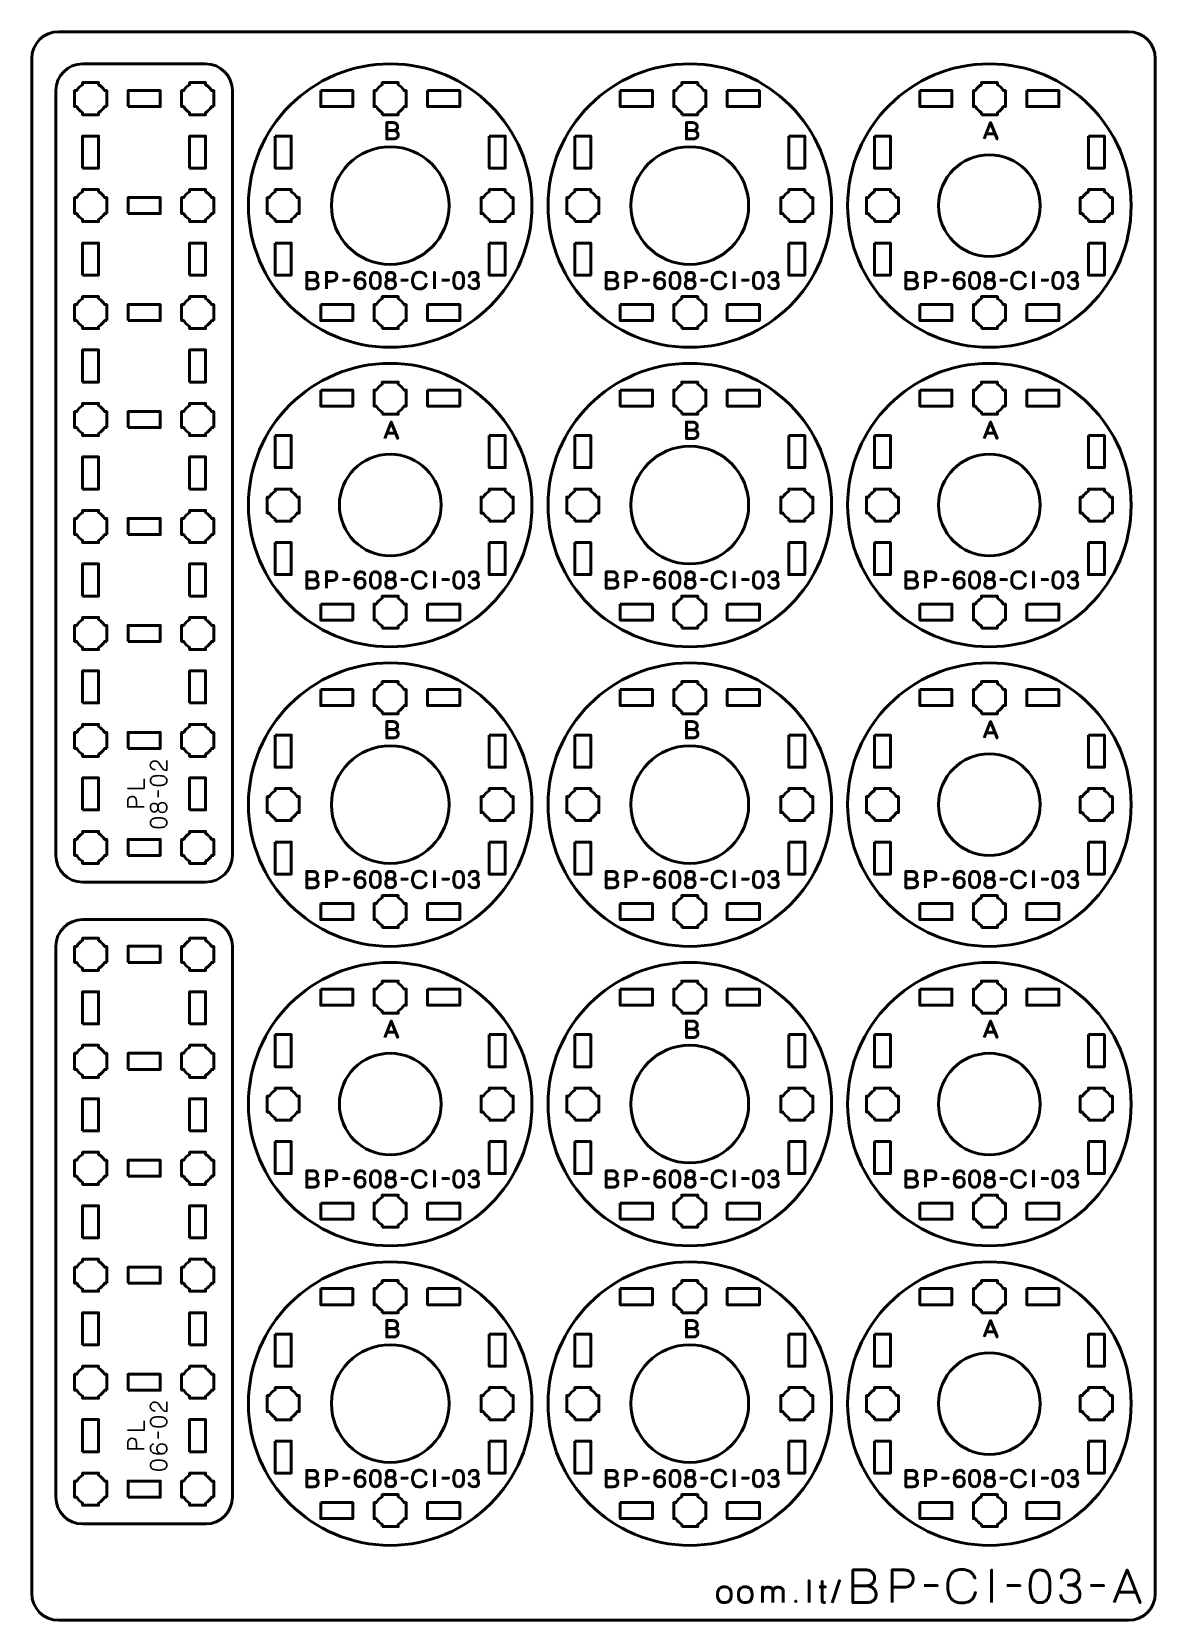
# Model space of a CAD drawing. Header units: centimetres. Extents: x -21 to 0, y -29.7 to 0.
import ezdxf

# ---------------------------------------------------------------- set-up
doc = ezdxf.new("R2010")
doc.units = ezdxf.units.CM
doc.header["$MEASUREMENT"] = 0
doc.layers.add('Layer 1', color=7, linetype='Continuous')

msp = doc.modelspace()

# ---------------------------------------------------------------- linework, layer by layer
at = {"layer": 'Layer 1', "color": 22, "lineweight": 53}
msp.add_open_spline([(-21.00003, -29.19995), (-21.00003, -29.19995), (-21.00003, -0.49992), (-21.00003, -0.49992), (-21.00003, -0.49992), (-21.00003, -0.22295), (-20.77694, 0.00004), (-20.49994, 0.00004), (-20.49994, 0.00004), (-20.49994, 0.00004), (-0.50008, 0.00004), (-0.50008, 0.00004), (-0.50008, 0.00004), (-0.22294, 0.00004), (0.00002, -0.22295), (0.00002, -0.49992), (0.00002, -0.49992), (0.00002, -0.49992), (0.00002, -29.19995), (0.00002, -29.19995), (0.00002, -29.19995), (0.00002, -29.47695), (-0.22294, -29.70004), (-0.50008, -29.70004), (-0.50008, -29.70004), (-0.50008, -29.70004), (-20.49994, -29.70004), (-20.49994, -29.70004), (-20.49994, -29.70004), (-20.77694, -29.70004), (-21.00003, -29.47695), (-21.00003, -29.19995)], degree=3, knots=[0, 0, 0, 0, 0.125, 0.125, 0.125, 0.125, 0.25, 0.25, 0.25, 0.25, 0.375, 0.375, 0.375, 0.375, 0.5, 0.5, 0.5, 0.5, 0.625, 0.625, 0.625, 0.625, 0.75, 0.75, 0.75, 0.75, 0.875, 0.875, 0.875, 0.875, 1, 1, 1, 1], dxfattribs=at)
at = {"layer": 'Layer 1', "color": 114, "lineweight": 53}
for points, knots in [([(-20.55004, -15.39988), (-20.55004, -15.39988), (-20.55004, -1.10004), (-20.55004, -1.10004), (-20.55004, -1.10004), (-20.55004, -0.82291), (-20.32694, -0.59995), (-20.04994, -0.59995), (-20.04994, -0.59995), (-20.04994, -0.59995), (-17.75002, -0.59995), (-17.75002, -0.59995), (-17.75002, -0.59995), (-17.47301, -0.59995), (-17.25006, -0.82291), (-17.25006, -1.10004), (-17.25006, -1.10004), (-17.25006, -1.10004), (-17.25006, -15.39988), (-17.25006, -15.39988), (-17.25006, -15.39988), (-17.25006, -15.67688), (-17.47301, -15.89998), (-17.75002, -15.89998), (-17.75002, -15.89998), (-17.75002, -15.89998), (-20.04994, -15.89998), (-20.04994, -15.89998), (-20.04994, -15.89998), (-20.32694, -15.89998), (-20.55004, -15.67688), (-20.55004, -15.39988)], [0, 0, 0, 0, 0.125, 0.125, 0.125, 0.125, 0.25, 0.25, 0.25, 0.25, 0.375, 0.375, 0.375, 0.375, 0.5, 0.5, 0.5, 0.5, 0.625, 0.625, 0.625, 0.625, 0.75, 0.75, 0.75, 0.75, 0.875, 0.875, 0.875, 0.875, 1, 1, 1, 1]), ([(-14.29993, -0.59996), (-12.8366, -0.59996), (-11.64993, -1.78663), (-11.64993, -3.24996), (-11.64993, -3.24996), (-11.64993, -4.71329), (-12.8366, -5.89996), (-14.29993, -5.89996), (-14.29993, -5.89996), (-15.76326, -5.89996), (-16.94993, -4.71329), (-16.94993, -3.24996), (-16.94993, -3.24996), (-16.94993, -1.78663), (-15.76326, -0.59996), (-14.29993, -0.59996)], [0, 0, 0, 0, 0.25, 0.25, 0.25, 0.25, 0.5, 0.5, 0.5, 0.5, 0.75, 0.75, 0.75, 0.75, 1, 1, 1, 1]), ([(-8.69993, -0.59996), (-7.2366, -0.59996), (-6.04993, -1.78663), (-6.04993, -3.24996), (-6.04993, -3.24996), (-6.04993, -4.71329), (-7.2366, -5.89996), (-8.69993, -5.89996), (-8.69993, -5.89996), (-10.16326, -5.89996), (-11.34993, -4.71329), (-11.34993, -3.24996), (-11.34993, -3.24996), (-11.34993, -1.78663), (-10.16326, -0.59996), (-8.69993, -0.59996)], [0, 0, 0, 0, 0.25, 0.25, 0.25, 0.25, 0.5, 0.5, 0.5, 0.5, 0.75, 0.75, 0.75, 0.75, 1, 1, 1, 1]), ([(-3.09994, -0.59996), (-1.63661, -0.59996), (-0.44994, -1.78663), (-0.44994, -3.24996), (-0.44994, -3.24996), (-0.44994, -4.71329), (-1.63661, -5.89996), (-3.09994, -5.89996), (-3.09994, -5.89996), (-4.56327, -5.89996), (-5.74994, -4.71329), (-5.74994, -3.24996), (-5.74994, -3.24996), (-5.74994, -1.78663), (-4.56327, -0.59996), (-3.09994, -0.59996)], [0, 0, 0, 0, 0.25, 0.25, 0.25, 0.25, 0.5, 0.5, 0.5, 0.5, 0.75, 0.75, 0.75, 0.75, 1, 1, 1, 1]), ([(-14.29994, -6.19996), (-12.83661, -6.19996), (-11.64994, -7.38663), (-11.64994, -8.84996), (-11.64994, -8.84996), (-11.64994, -10.31329), (-12.83661, -11.49996), (-14.29994, -11.49996), (-14.29994, -11.49996), (-15.76327, -11.49996), (-16.94994, -10.31329), (-16.94994, -8.84996), (-16.94994, -8.84996), (-16.94994, -7.38663), (-15.76327, -6.19996), (-14.29994, -6.19996)], [0, 0, 0, 0, 0.25, 0.25, 0.25, 0.25, 0.5, 0.5, 0.5, 0.5, 0.75, 0.75, 0.75, 0.75, 1, 1, 1, 1]), ([(-8.69993, -6.19996), (-7.2366, -6.19996), (-6.04993, -7.38663), (-6.04993, -8.84996), (-6.04993, -8.84996), (-6.04993, -10.31329), (-7.2366, -11.49996), (-8.69993, -11.49996), (-8.69993, -11.49996), (-10.16326, -11.49996), (-11.34993, -10.31329), (-11.34993, -8.84996), (-11.34993, -8.84996), (-11.34993, -7.38663), (-10.16326, -6.19996), (-8.69993, -6.19996)], [0, 0, 0, 0, 0.25, 0.25, 0.25, 0.25, 0.5, 0.5, 0.5, 0.5, 0.75, 0.75, 0.75, 0.75, 1, 1, 1, 1]), ([(-3.09994, -6.19996), (-1.63661, -6.19996), (-0.44994, -7.38663), (-0.44994, -8.84996), (-0.44994, -8.84996), (-0.44994, -10.31329), (-1.63661, -11.49996), (-3.09994, -11.49996), (-3.09994, -11.49996), (-4.56327, -11.49996), (-5.74994, -10.31329), (-5.74994, -8.84996), (-5.74994, -8.84996), (-5.74994, -7.38663), (-4.56327, -6.19996), (-3.09994, -6.19996)], [0, 0, 0, 0, 0.25, 0.25, 0.25, 0.25, 0.5, 0.5, 0.5, 0.5, 0.75, 0.75, 0.75, 0.75, 1, 1, 1, 1]), ([(-14.29993, -11.79996), (-12.8366, -11.79996), (-11.64993, -12.98663), (-11.64993, -14.44996), (-11.64993, -14.44996), (-11.64993, -15.91329), (-12.8366, -17.09996), (-14.29993, -17.09996), (-14.29993, -17.09996), (-15.76326, -17.09996), (-16.94993, -15.91329), (-16.94993, -14.44996), (-16.94993, -14.44996), (-16.94993, -12.98663), (-15.76326, -11.79996), (-14.29993, -11.79996)], [0, 0, 0, 0, 0.25, 0.25, 0.25, 0.25, 0.5, 0.5, 0.5, 0.5, 0.75, 0.75, 0.75, 0.75, 1, 1, 1, 1]), ([(-8.69993, -11.79996), (-7.2366, -11.79996), (-6.04993, -12.98663), (-6.04993, -14.44996), (-6.04993, -14.44996), (-6.04993, -15.91329), (-7.2366, -17.09996), (-8.69993, -17.09996), (-8.69993, -17.09996), (-10.16326, -17.09996), (-11.34993, -15.91329), (-11.34993, -14.44996), (-11.34993, -14.44996), (-11.34993, -12.98663), (-10.16326, -11.79996), (-8.69993, -11.79996)], [0, 0, 0, 0, 0.25, 0.25, 0.25, 0.25, 0.5, 0.5, 0.5, 0.5, 0.75, 0.75, 0.75, 0.75, 1, 1, 1, 1]), ([(-3.09994, -11.79996), (-1.63661, -11.79996), (-0.44994, -12.98663), (-0.44994, -14.44996), (-0.44994, -14.44996), (-0.44994, -15.91329), (-1.63661, -17.09996), (-3.09994, -17.09996), (-3.09994, -17.09996), (-4.56327, -17.09996), (-5.74994, -15.91329), (-5.74994, -14.44996), (-5.74994, -14.44996), (-5.74994, -12.98663), (-4.56327, -11.79996), (-3.09994, -11.79996)], [0, 0, 0, 0, 0.25, 0.25, 0.25, 0.25, 0.5, 0.5, 0.5, 0.5, 0.75, 0.75, 0.75, 0.75, 1, 1, 1, 1]), ([(-20.55004, -27.39984), (-20.55004, -27.39984), (-20.55004, -17.09989), (-20.55004, -17.09989), (-20.55004, -17.09989), (-20.55004, -16.82289), (-20.32694, -16.59993), (-20.04994, -16.59993), (-20.04994, -16.59993), (-20.04994, -16.59993), (-17.75002, -16.59993), (-17.75002, -16.59993), (-17.75002, -16.59993), (-17.47301, -16.59993), (-17.25006, -16.82289), (-17.25006, -17.09989), (-17.25006, -17.09989), (-17.25006, -17.09989), (-17.25006, -27.39984), (-17.25006, -27.39984), (-17.25006, -27.39984), (-17.25006, -27.67684), (-17.47301, -27.89994), (-17.75002, -27.89994), (-17.75002, -27.89994), (-17.75002, -27.89994), (-20.04994, -27.89994), (-20.04994, -27.89994), (-20.04994, -27.89994), (-20.32694, -27.89994), (-20.55004, -27.67684), (-20.55004, -27.39984)], [0, 0, 0, 0, 0.125, 0.125, 0.125, 0.125, 0.25, 0.25, 0.25, 0.25, 0.375, 0.375, 0.375, 0.375, 0.5, 0.5, 0.5, 0.5, 0.625, 0.625, 0.625, 0.625, 0.75, 0.75, 0.75, 0.75, 0.875, 0.875, 0.875, 0.875, 1, 1, 1, 1]), ([(-14.29994, -17.39996), (-12.83661, -17.39996), (-11.64994, -18.58663), (-11.64994, -20.04996), (-11.64994, -20.04996), (-11.64994, -21.51329), (-12.83661, -22.69996), (-14.29994, -22.69996), (-14.29994, -22.69996), (-15.76327, -22.69996), (-16.94994, -21.51329), (-16.94994, -20.04996), (-16.94994, -20.04996), (-16.94994, -18.58663), (-15.76327, -17.39996), (-14.29994, -17.39996)], [0, 0, 0, 0, 0.25, 0.25, 0.25, 0.25, 0.5, 0.5, 0.5, 0.5, 0.75, 0.75, 0.75, 0.75, 1, 1, 1, 1]), ([(-8.69993, -17.39996), (-7.2366, -17.39996), (-6.04993, -18.58663), (-6.04993, -20.04996), (-6.04993, -20.04996), (-6.04993, -21.51329), (-7.2366, -22.69996), (-8.69993, -22.69996), (-8.69993, -22.69996), (-10.16326, -22.69996), (-11.34993, -21.51329), (-11.34993, -20.04996), (-11.34993, -20.04996), (-11.34993, -18.58663), (-10.16326, -17.39996), (-8.69993, -17.39996)], [0, 0, 0, 0, 0.25, 0.25, 0.25, 0.25, 0.5, 0.5, 0.5, 0.5, 0.75, 0.75, 0.75, 0.75, 1, 1, 1, 1]), ([(-3.09994, -17.39996), (-1.63661, -17.39996), (-0.44994, -18.58663), (-0.44994, -20.04996), (-0.44994, -20.04996), (-0.44994, -21.51329), (-1.63661, -22.69996), (-3.09994, -22.69996), (-3.09994, -22.69996), (-4.56327, -22.69996), (-5.74994, -21.51329), (-5.74994, -20.04996), (-5.74994, -20.04996), (-5.74994, -18.58663), (-4.56327, -17.39996), (-3.09994, -17.39996)], [0, 0, 0, 0, 0.25, 0.25, 0.25, 0.25, 0.5, 0.5, 0.5, 0.5, 0.75, 0.75, 0.75, 0.75, 1, 1, 1, 1]), ([(-14.29993, -22.99996), (-12.8366, -22.99996), (-11.64993, -24.18663), (-11.64993, -25.64996), (-11.64993, -25.64996), (-11.64993, -27.11329), (-12.8366, -28.29996), (-14.29993, -28.29996), (-14.29993, -28.29996), (-15.76326, -28.29996), (-16.94993, -27.11329), (-16.94993, -25.64996), (-16.94993, -25.64996), (-16.94993, -24.18663), (-15.76326, -22.99996), (-14.29993, -22.99996)], [0, 0, 0, 0, 0.25, 0.25, 0.25, 0.25, 0.5, 0.5, 0.5, 0.5, 0.75, 0.75, 0.75, 0.75, 1, 1, 1, 1]), ([(-8.69993, -22.99996), (-7.2366, -22.99996), (-6.04993, -24.18663), (-6.04993, -25.64996), (-6.04993, -25.64996), (-6.04993, -27.11329), (-7.2366, -28.29996), (-8.69993, -28.29996), (-8.69993, -28.29996), (-10.16326, -28.29996), (-11.34993, -27.11329), (-11.34993, -25.64996), (-11.34993, -25.64996), (-11.34993, -24.18663), (-10.16326, -22.99996), (-8.69993, -22.99996)], [0, 0, 0, 0, 0.25, 0.25, 0.25, 0.25, 0.5, 0.5, 0.5, 0.5, 0.75, 0.75, 0.75, 0.75, 1, 1, 1, 1]), ([(-3.09994, -22.99996), (-1.63661, -22.99996), (-0.44994, -24.18663), (-0.44994, -25.64996), (-0.44994, -25.64996), (-0.44994, -27.11329), (-1.63661, -28.29996), (-3.09994, -28.29996), (-3.09994, -28.29996), (-4.56327, -28.29996), (-5.74994, -27.11329), (-5.74994, -25.64996), (-5.74994, -25.64996), (-5.74994, -24.18663), (-4.56327, -22.99996), (-3.09994, -22.99996)], [0, 0, 0, 0, 0.25, 0.25, 0.25, 0.25, 0.5, 0.5, 0.5, 0.5, 0.75, 0.75, 0.75, 0.75, 1, 1, 1, 1])]:
    msp.add_open_spline(points, degree=3, knots=knots, dxfattribs=at)
at = {"layer": 'Layer 1', "lineweight": 53}
for points, knots in [([(-19.60001, -1.40004), (-19.60001, -1.40004), (-19.64012, -1.40004), (-19.64012, -1.40004), (-19.64012, -1.40004), (-19.66644, -1.44551), (-19.70446, -1.48354), (-19.74994, -1.50986), (-19.74994, -1.50986), (-19.74994, -1.50986), (-19.74994, -1.54997), (-19.74994, -1.54997), (-19.74994, -1.54997), (-19.74994, -1.54997), (-19.90001, -1.54997), (-19.90001, -1.54997), (-19.90001, -1.54997), (-19.90001, -1.54997), (-20.04994, -1.54997), (-20.04994, -1.54997), (-20.04994, -1.54997), (-20.04994, -1.54997), (-20.04994, -1.50986), (-20.04994, -1.50986), (-20.04994, -1.50986), (-20.09555, -1.48354), (-20.13348, -1.44551), (-20.1598, -1.40004), (-20.1598, -1.40004), (-20.1598, -1.40004), (-20.20001, -1.40004), (-20.20001, -1.40004), (-20.20001, -1.40004), (-20.20001, -1.40004), (-20.20001, -1.24997), (-20.20001, -1.24997), (-20.20001, -1.24997), (-20.20001, -1.24997), (-20.20001, -1.10004), (-20.20001, -1.10004), (-20.20001, -1.10004), (-20.20001, -1.10004), (-20.1598, -1.10004), (-20.1598, -1.10004), (-20.1598, -1.10004), (-20.13348, -1.05443), (-20.09555, -1.01655), (-20.04994, -0.99019), (-20.04994, -0.99019), (-20.04994, -0.99019), (-20.04994, -0.94998), (-20.04994, -0.94998), (-20.04994, -0.94998), (-20.04994, -0.94998), (-19.90001, -0.94998), (-19.90001, -0.94998), (-19.90001, -0.94998), (-19.90001, -0.94998), (-19.74994, -0.94998), (-19.74994, -0.94998), (-19.74994, -0.94998), (-19.74994, -0.94998), (-19.74994, -0.99019), (-19.74994, -0.99019), (-19.74994, -0.99019), (-19.70446, -1.01655), (-19.66644, -1.05443), (-19.64012, -1.10004), (-19.64012, -1.10004), (-19.64012, -1.10004), (-19.60001, -1.10004), (-19.60001, -1.10004), (-19.60001, -1.10004), (-19.60001, -1.10004), (-19.60001, -1.24997), (-19.60001, -1.24997), (-19.60001, -1.24997), (-19.60001, -1.24997), (-19.60001, -1.40004), (-19.60001, -1.40004)], [0, 0, 0, 0, 0.05, 0.05, 0.05, 0.05, 0.1, 0.1, 0.1, 0.1, 0.15, 0.15, 0.15, 0.15, 0.2, 0.2, 0.2, 0.2, 0.25, 0.25, 0.25, 0.25, 0.3, 0.3, 0.3, 0.3, 0.35, 0.35, 0.35, 0.35, 0.4, 0.4, 0.4, 0.4, 0.45, 0.45, 0.45, 0.45, 0.5, 0.5, 0.5, 0.5, 0.55, 0.55, 0.55, 0.55, 0.6, 0.6, 0.6, 0.6, 0.65, 0.65, 0.65, 0.65, 0.7, 0.7, 0.7, 0.7, 0.75, 0.75, 0.75, 0.75, 0.8, 0.8, 0.8, 0.8, 0.85, 0.85, 0.85, 0.85, 0.9, 0.9, 0.9, 0.9, 0.95, 0.95, 0.95, 0.95, 1, 1, 1, 1]), ([(-19.19999, -1.40004), (-19.19999, -1.40004), (-19.19999, -1.10004), (-19.19999, -1.10004), (-19.19999, -1.10004), (-19.19999, -1.10004), (-18.6, -1.10004), (-18.6, -1.10004), (-18.6, -1.10004), (-18.6, -1.10004), (-18.6, -1.40004), (-18.6, -1.40004), (-18.6, -1.40004), (-18.6, -1.40004), (-19.19999, -1.40004), (-19.19999, -1.40004)], [0, 0, 0, 0, 0.25, 0.25, 0.25, 0.25, 0.5, 0.5, 0.5, 0.5, 0.75, 0.75, 0.75, 0.75, 1, 1, 1, 1]), ([(-17.59994, -1.40004), (-17.59994, -1.40004), (-17.6402, -1.40004), (-17.6402, -1.40004), (-17.6402, -1.40004), (-17.66651, -1.44551), (-17.70454, -1.48354), (-17.75002, -1.50986), (-17.75002, -1.50986), (-17.75002, -1.50986), (-17.75002, -1.54997), (-17.75002, -1.54997), (-17.75002, -1.54997), (-17.75002, -1.54997), (-17.89995, -1.54997), (-17.89995, -1.54997), (-17.89995, -1.54997), (-17.89995, -1.54997), (-18.05002, -1.54997), (-18.05002, -1.54997), (-18.05002, -1.54997), (-18.05002, -1.54997), (-18.05002, -1.50986), (-18.05002, -1.50986), (-18.05002, -1.50986), (-18.09549, -1.48354), (-18.13352, -1.44551), (-18.15984, -1.40004), (-18.15984, -1.40004), (-18.15984, -1.40004), (-18.19995, -1.40004), (-18.19995, -1.40004), (-18.19995, -1.40004), (-18.19995, -1.40004), (-18.19995, -1.24997), (-18.19995, -1.24997), (-18.19995, -1.24997), (-18.19995, -1.24997), (-18.19995, -1.10004), (-18.19995, -1.10004), (-18.19995, -1.10004), (-18.19995, -1.10004), (-18.15984, -1.10004), (-18.15984, -1.10004), (-18.15984, -1.10004), (-18.13352, -1.05443), (-18.09549, -1.01655), (-18.05002, -0.99019), (-18.05002, -0.99019), (-18.05002, -0.99019), (-18.05002, -0.94998), (-18.05002, -0.94998), (-18.05002, -0.94998), (-18.05002, -0.94998), (-17.89995, -0.94998), (-17.89995, -0.94998), (-17.89995, -0.94998), (-17.89995, -0.94998), (-17.75002, -0.94998), (-17.75002, -0.94998), (-17.75002, -0.94998), (-17.75002, -0.94998), (-17.75002, -0.99019), (-17.75002, -0.99019), (-17.75002, -0.99019), (-17.70454, -1.01655), (-17.66651, -1.05443), (-17.6402, -1.10004), (-17.6402, -1.10004), (-17.6402, -1.10004), (-17.59994, -1.10004), (-17.59994, -1.10004), (-17.59994, -1.10004), (-17.59994, -1.10004), (-17.59994, -1.24997), (-17.59994, -1.24997), (-17.59994, -1.24997), (-17.59994, -1.24997), (-17.59994, -1.40004), (-17.59994, -1.40004)], [0, 0, 0, 0, 0.05, 0.05, 0.05, 0.05, 0.1, 0.1, 0.1, 0.1, 0.15, 0.15, 0.15, 0.15, 0.2, 0.2, 0.2, 0.2, 0.25, 0.25, 0.25, 0.25, 0.3, 0.3, 0.3, 0.3, 0.35, 0.35, 0.35, 0.35, 0.4, 0.4, 0.4, 0.4, 0.45, 0.45, 0.45, 0.45, 0.5, 0.5, 0.5, 0.5, 0.55, 0.55, 0.55, 0.55, 0.6, 0.6, 0.6, 0.6, 0.65, 0.65, 0.65, 0.65, 0.7, 0.7, 0.7, 0.7, 0.75, 0.75, 0.75, 0.75, 0.8, 0.8, 0.8, 0.8, 0.85, 0.85, 0.85, 0.85, 0.9, 0.9, 0.9, 0.9, 0.95, 0.95, 0.95, 0.95, 1, 1, 1, 1]), ([(-15.59992, -1.10002), (-15.59992, -1.10002), (-14.99991, -1.10002), (-14.99991, -1.10002), (-14.99991, -1.10002), (-14.99991, -1.10002), (-14.99991, -1.40003), (-14.99991, -1.40003), (-14.99991, -1.40003), (-14.99991, -1.40003), (-15.59992, -1.40003), (-15.59992, -1.40003), (-15.59992, -1.40003), (-15.59992, -1.40003), (-15.59992, -1.10002), (-15.59992, -1.10002)], [0, 0, 0, 0, 0.25, 0.25, 0.25, 0.25, 0.5, 0.5, 0.5, 0.5, 0.75, 0.75, 0.75, 0.75, 1, 1, 1, 1]), ([(-14.44992, -1.55002), (-14.44992, -1.55002), (-14.44992, -1.50984), (-14.44992, -1.50984), (-14.44992, -1.50984), (-14.49546, -1.48351), (-14.53342, -1.44556), (-14.55977, -1.40003), (-14.55977, -1.40003), (-14.55977, -1.40003), (-14.59992, -1.40003), (-14.59992, -1.40003), (-14.59992, -1.40003), (-14.59992, -1.40003), (-14.59992, -1.25151), (-14.59992, -1.25151), (-14.59992, -1.25151), (-14.59992, -1.25151), (-14.59994, -1.24996), (-14.59994, -1.24996), (-14.59994, -1.24996), (-14.59994, -1.24996), (-14.59992, -1.24841), (-14.59992, -1.24841), (-14.59992, -1.24841), (-14.59992, -1.24841), (-14.59992, -1.10002), (-14.59992, -1.10002), (-14.59992, -1.10002), (-14.59992, -1.10002), (-14.55982, -1.10002), (-14.55982, -1.10002), (-14.55982, -1.10002), (-14.53347, -1.05445), (-14.49548, -1.01645), (-14.44992, -0.99009), (-14.44992, -0.99009), (-14.44992, -0.99009), (-14.44992, -0.95001), (-14.44992, -0.95001), (-14.44992, -0.95001), (-14.44992, -0.95001), (-14.30458, -0.95001), (-14.30458, -0.95001), (-14.30458, -0.95001), (-14.30458, -0.95001), (-14.29994, -0.94995), (-14.29994, -0.94995), (-14.29994, -0.94995), (-14.29994, -0.94995), (-14.29529, -0.95001), (-14.29529, -0.95001), (-14.29529, -0.95001), (-14.29529, -0.95001), (-14.14991, -0.95001), (-14.14991, -0.95001), (-14.14991, -0.95001), (-14.14991, -0.95001), (-14.14991, -0.99009), (-14.14991, -0.99009), (-14.14991, -0.99009), (-14.10434, -1.01645), (-14.06637, -1.05445), (-14.04003, -1.10002), (-14.04003, -1.10002), (-14.04003, -1.10002), (-13.99991, -1.10002), (-13.99991, -1.10002), (-13.99991, -1.10002), (-13.99991, -1.10002), (-13.99991, -1.40003), (-13.99991, -1.40003), (-13.99991, -1.40003), (-13.99991, -1.40003), (-14.04008, -1.40003), (-14.04008, -1.40003), (-14.04008, -1.40003), (-14.06642, -1.44556), (-14.10438, -1.48351), (-14.14991, -1.50984), (-14.14991, -1.50984), (-14.14991, -1.50984), (-14.14991, -1.55002), (-14.14991, -1.55002), (-14.14991, -1.55002), (-14.14991, -1.55002), (-14.44992, -1.55002), (-14.44992, -1.55002)], [0, 0, 0, 0, 0.04545455, 0.04545455, 0.04545455, 0.04545455, 0.09090909, 0.09090909, 0.09090909, 0.09090909, 0.13636364, 0.13636364, 0.13636364, 0.13636364, 0.18181818, 0.18181818, 0.18181818, 0.18181818, 0.22727273, 0.22727273, 0.22727273, 0.22727273, 0.27272727, 0.27272727, 0.27272727, 0.27272727, 0.31818182, 0.31818182, 0.31818182, 0.31818182, 0.36363636, 0.36363636, 0.36363636, 0.36363636, 0.40909091, 0.40909091, 0.40909091, 0.40909091, 0.45454545, 0.45454545, 0.45454545, 0.45454545, 0.5, 0.5, 0.5, 0.5, 0.54545455, 0.54545455, 0.54545455, 0.54545455, 0.59090909, 0.59090909, 0.59090909, 0.59090909, 0.63636364, 0.63636364, 0.63636364, 0.63636364, 0.68181818, 0.68181818, 0.68181818, 0.68181818, 0.72727273, 0.72727273, 0.72727273, 0.72727273, 0.77272727, 0.77272727, 0.77272727, 0.77272727, 0.81818182, 0.81818182, 0.81818182, 0.81818182, 0.86363636, 0.86363636, 0.86363636, 0.86363636, 0.90909091, 0.90909091, 0.90909091, 0.90909091, 0.95454545, 0.95454545, 0.95454545, 0.95454545, 1, 1, 1, 1]), ([(-13.59995, -1.10002), (-13.59995, -1.10002), (-12.99995, -1.10002), (-12.99995, -1.10002), (-12.99995, -1.10002), (-12.99995, -1.10002), (-12.99995, -1.40003), (-12.99995, -1.40003), (-12.99995, -1.40003), (-12.99995, -1.40003), (-13.59995, -1.40003), (-13.59995, -1.40003), (-13.59995, -1.40003), (-13.59995, -1.40003), (-13.59995, -1.10002), (-13.59995, -1.10002)], [0, 0, 0, 0, 0.25, 0.25, 0.25, 0.25, 0.5, 0.5, 0.5, 0.5, 0.75, 0.75, 0.75, 0.75, 1, 1, 1, 1]), ([(-9.99992, -1.10002), (-9.99992, -1.10002), (-9.39991, -1.10002), (-9.39991, -1.10002), (-9.39991, -1.10002), (-9.39991, -1.10002), (-9.39991, -1.40003), (-9.39991, -1.40003), (-9.39991, -1.40003), (-9.39991, -1.40003), (-9.99992, -1.40003), (-9.99992, -1.40003), (-9.99992, -1.40003), (-9.99992, -1.40003), (-9.99992, -1.10002), (-9.99992, -1.10002)], [0, 0, 0, 0, 0.25, 0.25, 0.25, 0.25, 0.5, 0.5, 0.5, 0.5, 0.75, 0.75, 0.75, 0.75, 1, 1, 1, 1]), ([(-8.84992, -1.55002), (-8.84992, -1.55002), (-8.84992, -1.50984), (-8.84992, -1.50984), (-8.84992, -1.50984), (-8.89546, -1.48351), (-8.93342, -1.44556), (-8.95977, -1.40003), (-8.95977, -1.40003), (-8.95977, -1.40003), (-8.99992, -1.40003), (-8.99992, -1.40003), (-8.99992, -1.40003), (-8.99992, -1.40003), (-8.99992, -1.25151), (-8.99992, -1.25151), (-8.99992, -1.25151), (-8.99992, -1.25151), (-8.99994, -1.24996), (-8.99994, -1.24996), (-8.99994, -1.24996), (-8.99994, -1.24996), (-8.99992, -1.24841), (-8.99992, -1.24841), (-8.99992, -1.24841), (-8.99992, -1.24841), (-8.99992, -1.10002), (-8.99992, -1.10002), (-8.99992, -1.10002), (-8.99992, -1.10002), (-8.95982, -1.10002), (-8.95982, -1.10002), (-8.95982, -1.10002), (-8.93347, -1.05445), (-8.89548, -1.01645), (-8.84992, -0.99009), (-8.84992, -0.99009), (-8.84992, -0.99009), (-8.84992, -0.95001), (-8.84992, -0.95001), (-8.84992, -0.95001), (-8.84992, -0.95001), (-8.70458, -0.95001), (-8.70458, -0.95001), (-8.70458, -0.95001), (-8.70458, -0.95001), (-8.69994, -0.94995), (-8.69994, -0.94995), (-8.69994, -0.94995), (-8.69994, -0.94995), (-8.69529, -0.95001), (-8.69529, -0.95001), (-8.69529, -0.95001), (-8.69529, -0.95001), (-8.54991, -0.95001), (-8.54991, -0.95001), (-8.54991, -0.95001), (-8.54991, -0.95001), (-8.54991, -0.99009), (-8.54991, -0.99009), (-8.54991, -0.99009), (-8.50434, -1.01645), (-8.46637, -1.05445), (-8.44003, -1.10002), (-8.44003, -1.10002), (-8.44003, -1.10002), (-8.39991, -1.10002), (-8.39991, -1.10002), (-8.39991, -1.10002), (-8.39991, -1.10002), (-8.39991, -1.40003), (-8.39991, -1.40003), (-8.39991, -1.40003), (-8.39991, -1.40003), (-8.44008, -1.40003), (-8.44008, -1.40003), (-8.44008, -1.40003), (-8.46642, -1.44556), (-8.50438, -1.48351), (-8.54991, -1.50984), (-8.54991, -1.50984), (-8.54991, -1.50984), (-8.54991, -1.55002), (-8.54991, -1.55002), (-8.54991, -1.55002), (-8.54991, -1.55002), (-8.84992, -1.55002), (-8.84992, -1.55002)], [0, 0, 0, 0, 0.04545455, 0.04545455, 0.04545455, 0.04545455, 0.09090909, 0.09090909, 0.09090909, 0.09090909, 0.13636364, 0.13636364, 0.13636364, 0.13636364, 0.18181818, 0.18181818, 0.18181818, 0.18181818, 0.22727273, 0.22727273, 0.22727273, 0.22727273, 0.27272727, 0.27272727, 0.27272727, 0.27272727, 0.31818182, 0.31818182, 0.31818182, 0.31818182, 0.36363636, 0.36363636, 0.36363636, 0.36363636, 0.40909091, 0.40909091, 0.40909091, 0.40909091, 0.45454545, 0.45454545, 0.45454545, 0.45454545, 0.5, 0.5, 0.5, 0.5, 0.54545455, 0.54545455, 0.54545455, 0.54545455, 0.59090909, 0.59090909, 0.59090909, 0.59090909, 0.63636364, 0.63636364, 0.63636364, 0.63636364, 0.68181818, 0.68181818, 0.68181818, 0.68181818, 0.72727273, 0.72727273, 0.72727273, 0.72727273, 0.77272727, 0.77272727, 0.77272727, 0.77272727, 0.81818182, 0.81818182, 0.81818182, 0.81818182, 0.86363636, 0.86363636, 0.86363636, 0.86363636, 0.90909091, 0.90909091, 0.90909091, 0.90909091, 0.95454545, 0.95454545, 0.95454545, 0.95454545, 1, 1, 1, 1]), ([(-7.99995, -1.10002), (-7.99995, -1.10002), (-7.39995, -1.10002), (-7.39995, -1.10002), (-7.39995, -1.10002), (-7.39995, -1.10002), (-7.39995, -1.40003), (-7.39995, -1.40003), (-7.39995, -1.40003), (-7.39995, -1.40003), (-7.99995, -1.40003), (-7.99995, -1.40003), (-7.99995, -1.40003), (-7.99995, -1.40003), (-7.99995, -1.10002), (-7.99995, -1.10002)], [0, 0, 0, 0, 0.25, 0.25, 0.25, 0.25, 0.5, 0.5, 0.5, 0.5, 0.75, 0.75, 0.75, 0.75, 1, 1, 1, 1]), ([(-4.39993, -1.10002), (-4.39993, -1.10002), (-3.79992, -1.10002), (-3.79992, -1.10002), (-3.79992, -1.10002), (-3.79992, -1.10002), (-3.79992, -1.40003), (-3.79992, -1.40003), (-3.79992, -1.40003), (-3.79992, -1.40003), (-4.39993, -1.40003), (-4.39993, -1.40003), (-4.39993, -1.40003), (-4.39993, -1.40003), (-4.39993, -1.10002), (-4.39993, -1.10002)], [0, 0, 0, 0, 0.25, 0.25, 0.25, 0.25, 0.5, 0.5, 0.5, 0.5, 0.75, 0.75, 0.75, 0.75, 1, 1, 1, 1]), ([(-3.24993, -1.55002), (-3.24993, -1.55002), (-3.24993, -1.50984), (-3.24993, -1.50984), (-3.24993, -1.50984), (-3.29547, -1.48351), (-3.33343, -1.44556), (-3.35978, -1.40003), (-3.35978, -1.40003), (-3.35978, -1.40003), (-3.39993, -1.40003), (-3.39993, -1.40003), (-3.39993, -1.40003), (-3.39993, -1.40003), (-3.39993, -1.25151), (-3.39993, -1.25151), (-3.39993, -1.25151), (-3.39993, -1.25151), (-3.39995, -1.24996), (-3.39995, -1.24996), (-3.39995, -1.24996), (-3.39995, -1.24996), (-3.39993, -1.24841), (-3.39993, -1.24841), (-3.39993, -1.24841), (-3.39993, -1.24841), (-3.39993, -1.10002), (-3.39993, -1.10002), (-3.39993, -1.10002), (-3.39993, -1.10002), (-3.35983, -1.10002), (-3.35983, -1.10002), (-3.35983, -1.10002), (-3.33348, -1.05445), (-3.29549, -1.01645), (-3.24993, -0.99009), (-3.24993, -0.99009), (-3.24993, -0.99009), (-3.24993, -0.95001), (-3.24993, -0.95001), (-3.24993, -0.95001), (-3.24993, -0.95001), (-3.10459, -0.95001), (-3.10459, -0.95001), (-3.10459, -0.95001), (-3.10459, -0.95001), (-3.09995, -0.94995), (-3.09995, -0.94995), (-3.09995, -0.94995), (-3.09995, -0.94995), (-3.0953, -0.95001), (-3.0953, -0.95001), (-3.0953, -0.95001), (-3.0953, -0.95001), (-2.94992, -0.95001), (-2.94992, -0.95001), (-2.94992, -0.95001), (-2.94992, -0.95001), (-2.94992, -0.99009), (-2.94992, -0.99009), (-2.94992, -0.99009), (-2.90435, -1.01645), (-2.86638, -1.05445), (-2.84004, -1.10002), (-2.84004, -1.10002), (-2.84004, -1.10002), (-2.79992, -1.10002), (-2.79992, -1.10002), (-2.79992, -1.10002), (-2.79992, -1.10002), (-2.79992, -1.40003), (-2.79992, -1.40003), (-2.79992, -1.40003), (-2.79992, -1.40003), (-2.84009, -1.40003), (-2.84009, -1.40003), (-2.84009, -1.40003), (-2.86643, -1.44556), (-2.90439, -1.48351), (-2.94992, -1.50984), (-2.94992, -1.50984), (-2.94992, -1.50984), (-2.94992, -1.55002), (-2.94992, -1.55002), (-2.94992, -1.55002), (-2.94992, -1.55002), (-3.24993, -1.55002), (-3.24993, -1.55002)], [0, 0, 0, 0, 0.04545455, 0.04545455, 0.04545455, 0.04545455, 0.09090909, 0.09090909, 0.09090909, 0.09090909, 0.13636364, 0.13636364, 0.13636364, 0.13636364, 0.18181818, 0.18181818, 0.18181818, 0.18181818, 0.22727273, 0.22727273, 0.22727273, 0.22727273, 0.27272727, 0.27272727, 0.27272727, 0.27272727, 0.31818182, 0.31818182, 0.31818182, 0.31818182, 0.36363636, 0.36363636, 0.36363636, 0.36363636, 0.40909091, 0.40909091, 0.40909091, 0.40909091, 0.45454545, 0.45454545, 0.45454545, 0.45454545, 0.5, 0.5, 0.5, 0.5, 0.54545455, 0.54545455, 0.54545455, 0.54545455, 0.59090909, 0.59090909, 0.59090909, 0.59090909, 0.63636364, 0.63636364, 0.63636364, 0.63636364, 0.68181818, 0.68181818, 0.68181818, 0.68181818, 0.72727273, 0.72727273, 0.72727273, 0.72727273, 0.77272727, 0.77272727, 0.77272727, 0.77272727, 0.81818182, 0.81818182, 0.81818182, 0.81818182, 0.86363636, 0.86363636, 0.86363636, 0.86363636, 0.90909091, 0.90909091, 0.90909091, 0.90909091, 0.95454545, 0.95454545, 0.95454545, 0.95454545, 1, 1, 1, 1]), ([(-2.39996, -1.10002), (-2.39996, -1.10002), (-1.79996, -1.10002), (-1.79996, -1.10002), (-1.79996, -1.10002), (-1.79996, -1.10002), (-1.79996, -1.40003), (-1.79996, -1.40003), (-1.79996, -1.40003), (-1.79996, -1.40003), (-2.39996, -1.40003), (-2.39996, -1.40003), (-2.39996, -1.40003), (-2.39996, -1.40003), (-2.39996, -1.10002), (-2.39996, -1.10002)], [0, 0, 0, 0, 0.25, 0.25, 0.25, 0.25, 0.5, 0.5, 0.5, 0.5, 0.75, 0.75, 0.75, 0.75, 1, 1, 1, 1]), ([(-20.04994, -2.54999), (-20.04994, -2.54999), (-20.04994, -1.94999), (-20.04994, -1.94999), (-20.04994, -1.94999), (-20.04994, -1.94999), (-19.74994, -1.94999), (-19.74994, -1.94999), (-19.74994, -1.94999), (-19.74994, -1.94999), (-19.74994, -2.54999), (-19.74994, -2.54999), (-19.74994, -2.54999), (-19.74994, -2.54999), (-20.04994, -2.54999), (-20.04994, -2.54999)], [0, 0, 0, 0, 0.25, 0.25, 0.25, 0.25, 0.5, 0.5, 0.5, 0.5, 0.75, 0.75, 0.75, 0.75, 1, 1, 1, 1]), ([(-18.05002, -2.54999), (-18.05002, -2.54999), (-18.05002, -1.94999), (-18.05002, -1.94999), (-18.05002, -1.94999), (-18.05002, -1.94999), (-17.75002, -1.94999), (-17.75002, -1.94999), (-17.75002, -1.94999), (-17.75002, -1.94999), (-17.75002, -2.54999), (-17.75002, -2.54999), (-17.75002, -2.54999), (-17.75002, -2.54999), (-18.05002, -2.54999), (-18.05002, -2.54999)], [0, 0, 0, 0, 0.25, 0.25, 0.25, 0.25, 0.5, 0.5, 0.5, 0.5, 0.75, 0.75, 0.75, 0.75, 1, 1, 1, 1]), ([(-16.44987, -1.94997), (-16.44987, -1.94997), (-16.14986, -1.94997), (-16.14986, -1.94997), (-16.14986, -1.94997), (-16.14986, -1.94997), (-16.14986, -2.54998), (-16.14986, -2.54998), (-16.14986, -2.54998), (-16.14986, -2.54998), (-16.44987, -2.54998), (-16.44987, -2.54998), (-16.44987, -2.54998), (-16.44987, -2.54998), (-16.44987, -1.94997), (-16.44987, -1.94997)], [0, 0, 0, 0, 0.25, 0.25, 0.25, 0.25, 0.5, 0.5, 0.5, 0.5, 0.75, 0.75, 0.75, 0.75, 1, 1, 1, 1]), ([(-12.45, -1.94997), (-12.45, -1.94997), (-12.15, -1.94997), (-12.15, -1.94997), (-12.15, -1.94997), (-12.15, -1.94997), (-12.15, -2.54998), (-12.15, -2.54998), (-12.15, -2.54998), (-12.15, -2.54998), (-12.45, -2.54998), (-12.45, -2.54998), (-12.45, -2.54998), (-12.45, -2.54998), (-12.45, -1.94997), (-12.45, -1.94997)], [0, 0, 0, 0, 0.25, 0.25, 0.25, 0.25, 0.5, 0.5, 0.5, 0.5, 0.75, 0.75, 0.75, 0.75, 1, 1, 1, 1]), ([(-10.84987, -1.94997), (-10.84987, -1.94997), (-10.54986, -1.94997), (-10.54986, -1.94997), (-10.54986, -1.94997), (-10.54986, -1.94997), (-10.54986, -2.54998), (-10.54986, -2.54998), (-10.54986, -2.54998), (-10.54986, -2.54998), (-10.84987, -2.54998), (-10.84987, -2.54998), (-10.84987, -2.54998), (-10.84987, -2.54998), (-10.84987, -1.94997), (-10.84987, -1.94997)], [0, 0, 0, 0, 0.25, 0.25, 0.25, 0.25, 0.5, 0.5, 0.5, 0.5, 0.75, 0.75, 0.75, 0.75, 1, 1, 1, 1]), ([(-6.85, -1.94997), (-6.85, -1.94997), (-6.55, -1.94997), (-6.55, -1.94997), (-6.55, -1.94997), (-6.55, -1.94997), (-6.55, -2.54998), (-6.55, -2.54998), (-6.55, -2.54998), (-6.55, -2.54998), (-6.85, -2.54998), (-6.85, -2.54998), (-6.85, -2.54998), (-6.85, -2.54998), (-6.85, -1.94997), (-6.85, -1.94997)], [0, 0, 0, 0, 0.25, 0.25, 0.25, 0.25, 0.5, 0.5, 0.5, 0.5, 0.75, 0.75, 0.75, 0.75, 1, 1, 1, 1]), ([(-5.24988, -1.94997), (-5.24988, -1.94997), (-4.94987, -1.94997), (-4.94987, -1.94997), (-4.94987, -1.94997), (-4.94987, -1.94997), (-4.94987, -2.54998), (-4.94987, -2.54998), (-4.94987, -2.54998), (-4.94987, -2.54998), (-5.24988, -2.54998), (-5.24988, -2.54998), (-5.24988, -2.54998), (-5.24988, -2.54998), (-5.24988, -1.94997), (-5.24988, -1.94997)], [0, 0, 0, 0, 0.25, 0.25, 0.25, 0.25, 0.5, 0.5, 0.5, 0.5, 0.75, 0.75, 0.75, 0.75, 1, 1, 1, 1]), ([(-1.25001, -1.94997), (-1.25001, -1.94997), (-0.95001, -1.94997), (-0.95001, -1.94997), (-0.95001, -1.94997), (-0.95001, -1.94997), (-0.95001, -2.54998), (-0.95001, -2.54998), (-0.95001, -2.54998), (-0.95001, -2.54998), (-1.25001, -2.54998), (-1.25001, -2.54998), (-1.25001, -2.54998), (-1.25001, -2.54998), (-1.25001, -1.94997), (-1.25001, -1.94997)], [0, 0, 0, 0, 0.25, 0.25, 0.25, 0.25, 0.5, 0.5, 0.5, 0.5, 0.75, 0.75, 0.75, 0.75, 1, 1, 1, 1]), ([(-19.60001, -3.39997), (-19.60001, -3.39997), (-19.64012, -3.39997), (-19.64012, -3.39997), (-19.64012, -3.39997), (-19.66644, -3.44559), (-19.70446, -3.48348), (-19.74994, -3.50979), (-19.74994, -3.50979), (-19.74994, -3.50979), (-19.74994, -3.55004), (-19.74994, -3.55004), (-19.74994, -3.55004), (-19.74994, -3.55004), (-19.90001, -3.55004), (-19.90001, -3.55004), (-19.90001, -3.55004), (-19.90001, -3.55004), (-20.04994, -3.55004), (-20.04994, -3.55004), (-20.04994, -3.55004), (-20.04994, -3.55004), (-20.04994, -3.50979), (-20.04994, -3.50979), (-20.04994, -3.50979), (-20.09555, -3.48348), (-20.13348, -3.44559), (-20.1598, -3.39997), (-20.1598, -3.39997), (-20.1598, -3.39997), (-20.20001, -3.39997), (-20.20001, -3.39997), (-20.20001, -3.39997), (-20.20001, -3.39997), (-20.20001, -3.25004), (-20.20001, -3.25004), (-20.20001, -3.25004), (-20.20001, -3.25004), (-20.20001, -3.09997), (-20.20001, -3.09997), (-20.20001, -3.09997), (-20.20001, -3.09997), (-20.1598, -3.09997), (-20.1598, -3.09997), (-20.1598, -3.09997), (-20.13348, -3.0545), (-20.09555, -3.01647), (-20.04994, -2.99015), (-20.04994, -2.99015), (-20.04994, -2.99015), (-20.04994, -2.95004), (-20.04994, -2.95004), (-20.04994, -2.95004), (-20.04994, -2.95004), (-19.90001, -2.95004), (-19.90001, -2.95004), (-19.90001, -2.95004), (-19.90001, -2.95004), (-19.74994, -2.95004), (-19.74994, -2.95004), (-19.74994, -2.95004), (-19.74994, -2.95004), (-19.74994, -2.99015), (-19.74994, -2.99015), (-19.74994, -2.99015), (-19.70446, -3.01647), (-19.66644, -3.0545), (-19.64012, -3.09997), (-19.64012, -3.09997), (-19.64012, -3.09997), (-19.60001, -3.09997), (-19.60001, -3.09997), (-19.60001, -3.09997), (-19.60001, -3.09997), (-19.60001, -3.25004), (-19.60001, -3.25004), (-19.60001, -3.25004), (-19.60001, -3.25004), (-19.60001, -3.39997), (-19.60001, -3.39997)], [0, 0, 0, 0, 0.05, 0.05, 0.05, 0.05, 0.1, 0.1, 0.1, 0.1, 0.15, 0.15, 0.15, 0.15, 0.2, 0.2, 0.2, 0.2, 0.25, 0.25, 0.25, 0.25, 0.3, 0.3, 0.3, 0.3, 0.35, 0.35, 0.35, 0.35, 0.4, 0.4, 0.4, 0.4, 0.45, 0.45, 0.45, 0.45, 0.5, 0.5, 0.5, 0.5, 0.55, 0.55, 0.55, 0.55, 0.6, 0.6, 0.6, 0.6, 0.65, 0.65, 0.65, 0.65, 0.7, 0.7, 0.7, 0.7, 0.75, 0.75, 0.75, 0.75, 0.8, 0.8, 0.8, 0.8, 0.85, 0.85, 0.85, 0.85, 0.9, 0.9, 0.9, 0.9, 0.95, 0.95, 0.95, 0.95, 1, 1, 1, 1]), ([(-17.59994, -3.39997), (-17.59994, -3.39997), (-17.6402, -3.39997), (-17.6402, -3.39997), (-17.6402, -3.39997), (-17.66651, -3.44559), (-17.70454, -3.48348), (-17.75002, -3.50979), (-17.75002, -3.50979), (-17.75002, -3.50979), (-17.75002, -3.55004), (-17.75002, -3.55004), (-17.75002, -3.55004), (-17.75002, -3.55004), (-17.89995, -3.55004), (-17.89995, -3.55004), (-17.89995, -3.55004), (-17.89995, -3.55004), (-18.05002, -3.55004), (-18.05002, -3.55004), (-18.05002, -3.55004), (-18.05002, -3.55004), (-18.05002, -3.50979), (-18.05002, -3.50979), (-18.05002, -3.50979), (-18.09549, -3.48348), (-18.13352, -3.44559), (-18.15984, -3.39997), (-18.15984, -3.39997), (-18.15984, -3.39997), (-18.19995, -3.39997), (-18.19995, -3.39997), (-18.19995, -3.39997), (-18.19995, -3.39997), (-18.19995, -3.25004), (-18.19995, -3.25004), (-18.19995, -3.25004), (-18.19995, -3.25004), (-18.19995, -3.09997), (-18.19995, -3.09997), (-18.19995, -3.09997), (-18.19995, -3.09997), (-18.15984, -3.09997), (-18.15984, -3.09997), (-18.15984, -3.09997), (-18.13352, -3.0545), (-18.09549, -3.01647), (-18.05002, -2.99015), (-18.05002, -2.99015), (-18.05002, -2.99015), (-18.05002, -2.95004), (-18.05002, -2.95004), (-18.05002, -2.95004), (-18.05002, -2.95004), (-17.89995, -2.95004), (-17.89995, -2.95004), (-17.89995, -2.95004), (-17.89995, -2.95004), (-17.75002, -2.95004), (-17.75002, -2.95004), (-17.75002, -2.95004), (-17.75002, -2.95004), (-17.75002, -2.99015), (-17.75002, -2.99015), (-17.75002, -2.99015), (-17.70454, -3.01647), (-17.66651, -3.0545), (-17.6402, -3.09997), (-17.6402, -3.09997), (-17.6402, -3.09997), (-17.59994, -3.09997), (-17.59994, -3.09997), (-17.59994, -3.09997), (-17.59994, -3.09997), (-17.59994, -3.25004), (-17.59994, -3.25004), (-17.59994, -3.25004), (-17.59994, -3.25004), (-17.59994, -3.39997), (-17.59994, -3.39997)], [0, 0, 0, 0, 0.05, 0.05, 0.05, 0.05, 0.1, 0.1, 0.1, 0.1, 0.15, 0.15, 0.15, 0.15, 0.2, 0.2, 0.2, 0.2, 0.25, 0.25, 0.25, 0.25, 0.3, 0.3, 0.3, 0.3, 0.35, 0.35, 0.35, 0.35, 0.4, 0.4, 0.4, 0.4, 0.45, 0.45, 0.45, 0.45, 0.5, 0.5, 0.5, 0.5, 0.55, 0.55, 0.55, 0.55, 0.6, 0.6, 0.6, 0.6, 0.65, 0.65, 0.65, 0.65, 0.7, 0.7, 0.7, 0.7, 0.75, 0.75, 0.75, 0.75, 0.8, 0.8, 0.8, 0.8, 0.85, 0.85, 0.85, 0.85, 0.9, 0.9, 0.9, 0.9, 0.95, 0.95, 0.95, 0.95, 1, 1, 1, 1]), ([(-16.44992, -3.55002), (-16.44992, -3.55002), (-16.44992, -3.50984), (-16.44992, -3.50984), (-16.44992, -3.50984), (-16.49546, -3.48351), (-16.53342, -3.44556), (-16.55977, -3.40003), (-16.55977, -3.40003), (-16.55977, -3.40003), (-16.59992, -3.40003), (-16.59992, -3.40003), (-16.59992, -3.40003), (-16.59992, -3.40003), (-16.59992, -3.25151), (-16.59992, -3.25151), (-16.59992, -3.25151), (-16.59992, -3.25151), (-16.59994, -3.24996), (-16.59994, -3.24996), (-16.59994, -3.24996), (-16.59994, -3.24996), (-16.59992, -3.24841), (-16.59992, -3.24841), (-16.59992, -3.24841), (-16.59992, -3.24841), (-16.59992, -3.10002), (-16.59992, -3.10002), (-16.59992, -3.10002), (-16.59992, -3.10002), (-16.55982, -3.10002), (-16.55982, -3.10002), (-16.55982, -3.10002), (-16.53347, -3.05445), (-16.49548, -3.01645), (-16.44992, -2.99009), (-16.44992, -2.99009), (-16.44992, -2.99009), (-16.44992, -2.95001), (-16.44992, -2.95001), (-16.44992, -2.95001), (-16.44992, -2.95001), (-16.30458, -2.95001), (-16.30458, -2.95001), (-16.30458, -2.95001), (-16.30458, -2.95001), (-16.29994, -2.94995), (-16.29994, -2.94995), (-16.29994, -2.94995), (-16.29994, -2.94995), (-16.29529, -2.95001), (-16.29529, -2.95001), (-16.29529, -2.95001), (-16.29529, -2.95001), (-16.14991, -2.95001), (-16.14991, -2.95001), (-16.14991, -2.95001), (-16.14991, -2.95001), (-16.14991, -2.99009), (-16.14991, -2.99009), (-16.14991, -2.99009), (-16.10434, -3.01645), (-16.06637, -3.05445), (-16.04003, -3.10002), (-16.04003, -3.10002), (-16.04003, -3.10002), (-15.99991, -3.10002), (-15.99991, -3.10002), (-15.99991, -3.10002), (-15.99991, -3.10002), (-15.99991, -3.40003), (-15.99991, -3.40003), (-15.99991, -3.40003), (-15.99991, -3.40003), (-16.04008, -3.40003), (-16.04008, -3.40003), (-16.04008, -3.40003), (-16.06642, -3.44556), (-16.10438, -3.48351), (-16.14991, -3.50984), (-16.14991, -3.50984), (-16.14991, -3.50984), (-16.14991, -3.55002), (-16.14991, -3.55002), (-16.14991, -3.55002), (-16.14991, -3.55002), (-16.44992, -3.55002), (-16.44992, -3.55002)], [0, 0, 0, 0, 0.04545455, 0.04545455, 0.04545455, 0.04545455, 0.09090909, 0.09090909, 0.09090909, 0.09090909, 0.13636364, 0.13636364, 0.13636364, 0.13636364, 0.18181818, 0.18181818, 0.18181818, 0.18181818, 0.22727273, 0.22727273, 0.22727273, 0.22727273, 0.27272727, 0.27272727, 0.27272727, 0.27272727, 0.31818182, 0.31818182, 0.31818182, 0.31818182, 0.36363636, 0.36363636, 0.36363636, 0.36363636, 0.40909091, 0.40909091, 0.40909091, 0.40909091, 0.45454545, 0.45454545, 0.45454545, 0.45454545, 0.5, 0.5, 0.5, 0.5, 0.54545455, 0.54545455, 0.54545455, 0.54545455, 0.59090909, 0.59090909, 0.59090909, 0.59090909, 0.63636364, 0.63636364, 0.63636364, 0.63636364, 0.68181818, 0.68181818, 0.68181818, 0.68181818, 0.72727273, 0.72727273, 0.72727273, 0.72727273, 0.77272727, 0.77272727, 0.77272727, 0.77272727, 0.81818182, 0.81818182, 0.81818182, 0.81818182, 0.86363636, 0.86363636, 0.86363636, 0.86363636, 0.90909091, 0.90909091, 0.90909091, 0.90909091, 0.95454545, 0.95454545, 0.95454545, 0.95454545, 1, 1, 1, 1]), ([(-12.44992, -3.55002), (-12.44992, -3.55002), (-12.44992, -3.50984), (-12.44992, -3.50984), (-12.44992, -3.50984), (-12.49546, -3.48351), (-12.53342, -3.44556), (-12.55977, -3.40003), (-12.55977, -3.40003), (-12.55977, -3.40003), (-12.59992, -3.40003), (-12.59992, -3.40003), (-12.59992, -3.40003), (-12.59992, -3.40003), (-12.59992, -3.25151), (-12.59992, -3.25151), (-12.59992, -3.25151), (-12.59992, -3.25151), (-12.59994, -3.24996), (-12.59994, -3.24996), (-12.59994, -3.24996), (-12.59994, -3.24996), (-12.59992, -3.24841), (-12.59992, -3.24841), (-12.59992, -3.24841), (-12.59992, -3.24841), (-12.59992, -3.10002), (-12.59992, -3.10002), (-12.59992, -3.10002), (-12.59992, -3.10002), (-12.55982, -3.10002), (-12.55982, -3.10002), (-12.55982, -3.10002), (-12.53347, -3.05445), (-12.49548, -3.01645), (-12.44992, -2.99009), (-12.44992, -2.99009), (-12.44992, -2.99009), (-12.44992, -2.95001), (-12.44992, -2.95001), (-12.44992, -2.95001), (-12.44992, -2.95001), (-12.30458, -2.95001), (-12.30458, -2.95001), (-12.30458, -2.95001), (-12.30458, -2.95001), (-12.29994, -2.94995), (-12.29994, -2.94995), (-12.29994, -2.94995), (-12.29994, -2.94995), (-12.29529, -2.95001), (-12.29529, -2.95001), (-12.29529, -2.95001), (-12.29529, -2.95001), (-12.14991, -2.95001), (-12.14991, -2.95001), (-12.14991, -2.95001), (-12.14991, -2.95001), (-12.14991, -2.99009), (-12.14991, -2.99009), (-12.14991, -2.99009), (-12.10434, -3.01645), (-12.06637, -3.05445), (-12.04003, -3.10002), (-12.04003, -3.10002), (-12.04003, -3.10002), (-11.99991, -3.10002), (-11.99991, -3.10002), (-11.99991, -3.10002), (-11.99991, -3.10002), (-11.99991, -3.40003), (-11.99991, -3.40003), (-11.99991, -3.40003), (-11.99991, -3.40003), (-12.04008, -3.40003), (-12.04008, -3.40003), (-12.04008, -3.40003), (-12.06642, -3.44556), (-12.10438, -3.48351), (-12.14991, -3.50984), (-12.14991, -3.50984), (-12.14991, -3.50984), (-12.14991, -3.55002), (-12.14991, -3.55002), (-12.14991, -3.55002), (-12.14991, -3.55002), (-12.44992, -3.55002), (-12.44992, -3.55002)], [0, 0, 0, 0, 0.04545455, 0.04545455, 0.04545455, 0.04545455, 0.09090909, 0.09090909, 0.09090909, 0.09090909, 0.13636364, 0.13636364, 0.13636364, 0.13636364, 0.18181818, 0.18181818, 0.18181818, 0.18181818, 0.22727273, 0.22727273, 0.22727273, 0.22727273, 0.27272727, 0.27272727, 0.27272727, 0.27272727, 0.31818182, 0.31818182, 0.31818182, 0.31818182, 0.36363636, 0.36363636, 0.36363636, 0.36363636, 0.40909091, 0.40909091, 0.40909091, 0.40909091, 0.45454545, 0.45454545, 0.45454545, 0.45454545, 0.5, 0.5, 0.5, 0.5, 0.54545455, 0.54545455, 0.54545455, 0.54545455, 0.59090909, 0.59090909, 0.59090909, 0.59090909, 0.63636364, 0.63636364, 0.63636364, 0.63636364, 0.68181818, 0.68181818, 0.68181818, 0.68181818, 0.72727273, 0.72727273, 0.72727273, 0.72727273, 0.77272727, 0.77272727, 0.77272727, 0.77272727, 0.81818182, 0.81818182, 0.81818182, 0.81818182, 0.86363636, 0.86363636, 0.86363636, 0.86363636, 0.90909091, 0.90909091, 0.90909091, 0.90909091, 0.95454545, 0.95454545, 0.95454545, 0.95454545, 1, 1, 1, 1]), ([(-10.84992, -3.55002), (-10.84992, -3.55002), (-10.84992, -3.50984), (-10.84992, -3.50984), (-10.84992, -3.50984), (-10.89546, -3.48351), (-10.93342, -3.44556), (-10.95977, -3.40003), (-10.95977, -3.40003), (-10.95977, -3.40003), (-10.99992, -3.40003), (-10.99992, -3.40003), (-10.99992, -3.40003), (-10.99992, -3.40003), (-10.99992, -3.25151), (-10.99992, -3.25151), (-10.99992, -3.25151), (-10.99992, -3.25151), (-10.99994, -3.24996), (-10.99994, -3.24996), (-10.99994, -3.24996), (-10.99994, -3.24996), (-10.99992, -3.24841), (-10.99992, -3.24841), (-10.99992, -3.24841), (-10.99992, -3.24841), (-10.99992, -3.10002), (-10.99992, -3.10002), (-10.99992, -3.10002), (-10.99992, -3.10002), (-10.95982, -3.10002), (-10.95982, -3.10002), (-10.95982, -3.10002), (-10.93347, -3.05445), (-10.89548, -3.01645), (-10.84992, -2.99009), (-10.84992, -2.99009), (-10.84992, -2.99009), (-10.84992, -2.95001), (-10.84992, -2.95001), (-10.84992, -2.95001), (-10.84992, -2.95001), (-10.70458, -2.95001), (-10.70458, -2.95001), (-10.70458, -2.95001), (-10.70458, -2.95001), (-10.69994, -2.94995), (-10.69994, -2.94995), (-10.69994, -2.94995), (-10.69994, -2.94995), (-10.69529, -2.95001), (-10.69529, -2.95001), (-10.69529, -2.95001), (-10.69529, -2.95001), (-10.54991, -2.95001), (-10.54991, -2.95001), (-10.54991, -2.95001), (-10.54991, -2.95001), (-10.54991, -2.99009), (-10.54991, -2.99009), (-10.54991, -2.99009), (-10.50434, -3.01645), (-10.46637, -3.05445), (-10.44003, -3.10002), (-10.44003, -3.10002), (-10.44003, -3.10002), (-10.39991, -3.10002), (-10.39991, -3.10002), (-10.39991, -3.10002), (-10.39991, -3.10002), (-10.39991, -3.40003), (-10.39991, -3.40003), (-10.39991, -3.40003), (-10.39991, -3.40003), (-10.44008, -3.40003), (-10.44008, -3.40003), (-10.44008, -3.40003), (-10.46642, -3.44556), (-10.50438, -3.48351), (-10.54991, -3.50984), (-10.54991, -3.50984), (-10.54991, -3.50984), (-10.54991, -3.55002), (-10.54991, -3.55002), (-10.54991, -3.55002), (-10.54991, -3.55002), (-10.84992, -3.55002), (-10.84992, -3.55002)], [0, 0, 0, 0, 0.04545455, 0.04545455, 0.04545455, 0.04545455, 0.09090909, 0.09090909, 0.09090909, 0.09090909, 0.13636364, 0.13636364, 0.13636364, 0.13636364, 0.18181818, 0.18181818, 0.18181818, 0.18181818, 0.22727273, 0.22727273, 0.22727273, 0.22727273, 0.27272727, 0.27272727, 0.27272727, 0.27272727, 0.31818182, 0.31818182, 0.31818182, 0.31818182, 0.36363636, 0.36363636, 0.36363636, 0.36363636, 0.40909091, 0.40909091, 0.40909091, 0.40909091, 0.45454545, 0.45454545, 0.45454545, 0.45454545, 0.5, 0.5, 0.5, 0.5, 0.54545455, 0.54545455, 0.54545455, 0.54545455, 0.59090909, 0.59090909, 0.59090909, 0.59090909, 0.63636364, 0.63636364, 0.63636364, 0.63636364, 0.68181818, 0.68181818, 0.68181818, 0.68181818, 0.72727273, 0.72727273, 0.72727273, 0.72727273, 0.77272727, 0.77272727, 0.77272727, 0.77272727, 0.81818182, 0.81818182, 0.81818182, 0.81818182, 0.86363636, 0.86363636, 0.86363636, 0.86363636, 0.90909091, 0.90909091, 0.90909091, 0.90909091, 0.95454545, 0.95454545, 0.95454545, 0.95454545, 1, 1, 1, 1]), ([(-6.84992, -3.55002), (-6.84992, -3.55002), (-6.84992, -3.50984), (-6.84992, -3.50984), (-6.84992, -3.50984), (-6.89546, -3.48351), (-6.93342, -3.44556), (-6.95977, -3.40003), (-6.95977, -3.40003), (-6.95977, -3.40003), (-6.99992, -3.40003), (-6.99992, -3.40003), (-6.99992, -3.40003), (-6.99992, -3.40003), (-6.99992, -3.25151), (-6.99992, -3.25151), (-6.99992, -3.25151), (-6.99992, -3.25151), (-6.99994, -3.24996), (-6.99994, -3.24996), (-6.99994, -3.24996), (-6.99994, -3.24996), (-6.99992, -3.24841), (-6.99992, -3.24841), (-6.99992, -3.24841), (-6.99992, -3.24841), (-6.99992, -3.10002), (-6.99992, -3.10002), (-6.99992, -3.10002), (-6.99992, -3.10002), (-6.95982, -3.10002), (-6.95982, -3.10002), (-6.95982, -3.10002), (-6.93347, -3.05445), (-6.89548, -3.01645), (-6.84992, -2.99009), (-6.84992, -2.99009), (-6.84992, -2.99009), (-6.84992, -2.95001), (-6.84992, -2.95001), (-6.84992, -2.95001), (-6.84992, -2.95001), (-6.70458, -2.95001), (-6.70458, -2.95001), (-6.70458, -2.95001), (-6.70458, -2.95001), (-6.69994, -2.94995), (-6.69994, -2.94995), (-6.69994, -2.94995), (-6.69994, -2.94995), (-6.69529, -2.95001), (-6.69529, -2.95001), (-6.69529, -2.95001), (-6.69529, -2.95001), (-6.54991, -2.95001), (-6.54991, -2.95001), (-6.54991, -2.95001), (-6.54991, -2.95001), (-6.54991, -2.99009), (-6.54991, -2.99009), (-6.54991, -2.99009), (-6.50434, -3.01645), (-6.46637, -3.05445), (-6.44003, -3.10002), (-6.44003, -3.10002), (-6.44003, -3.10002), (-6.39991, -3.10002), (-6.39991, -3.10002), (-6.39991, -3.10002), (-6.39991, -3.10002), (-6.39991, -3.40003), (-6.39991, -3.40003), (-6.39991, -3.40003), (-6.39991, -3.40003), (-6.44008, -3.40003), (-6.44008, -3.40003), (-6.44008, -3.40003), (-6.46642, -3.44556), (-6.50438, -3.48351), (-6.54991, -3.50984), (-6.54991, -3.50984), (-6.54991, -3.50984), (-6.54991, -3.55002), (-6.54991, -3.55002), (-6.54991, -3.55002), (-6.54991, -3.55002), (-6.84992, -3.55002), (-6.84992, -3.55002)], [0, 0, 0, 0, 0.04545455, 0.04545455, 0.04545455, 0.04545455, 0.09090909, 0.09090909, 0.09090909, 0.09090909, 0.13636364, 0.13636364, 0.13636364, 0.13636364, 0.18181818, 0.18181818, 0.18181818, 0.18181818, 0.22727273, 0.22727273, 0.22727273, 0.22727273, 0.27272727, 0.27272727, 0.27272727, 0.27272727, 0.31818182, 0.31818182, 0.31818182, 0.31818182, 0.36363636, 0.36363636, 0.36363636, 0.36363636, 0.40909091, 0.40909091, 0.40909091, 0.40909091, 0.45454545, 0.45454545, 0.45454545, 0.45454545, 0.5, 0.5, 0.5, 0.5, 0.54545455, 0.54545455, 0.54545455, 0.54545455, 0.59090909, 0.59090909, 0.59090909, 0.59090909, 0.63636364, 0.63636364, 0.63636364, 0.63636364, 0.68181818, 0.68181818, 0.68181818, 0.68181818, 0.72727273, 0.72727273, 0.72727273, 0.72727273, 0.77272727, 0.77272727, 0.77272727, 0.77272727, 0.81818182, 0.81818182, 0.81818182, 0.81818182, 0.86363636, 0.86363636, 0.86363636, 0.86363636, 0.90909091, 0.90909091, 0.90909091, 0.90909091, 0.95454545, 0.95454545, 0.95454545, 0.95454545, 1, 1, 1, 1]), ([(-5.24993, -3.55002), (-5.24993, -3.55002), (-5.24993, -3.50984), (-5.24993, -3.50984), (-5.24993, -3.50984), (-5.29547, -3.48351), (-5.33343, -3.44556), (-5.35978, -3.40003), (-5.35978, -3.40003), (-5.35978, -3.40003), (-5.39993, -3.40003), (-5.39993, -3.40003), (-5.39993, -3.40003), (-5.39993, -3.40003), (-5.39993, -3.25151), (-5.39993, -3.25151), (-5.39993, -3.25151), (-5.39993, -3.25151), (-5.39995, -3.24996), (-5.39995, -3.24996), (-5.39995, -3.24996), (-5.39995, -3.24996), (-5.39993, -3.24841), (-5.39993, -3.24841), (-5.39993, -3.24841), (-5.39993, -3.24841), (-5.39993, -3.10002), (-5.39993, -3.10002), (-5.39993, -3.10002), (-5.39993, -3.10002), (-5.35983, -3.10002), (-5.35983, -3.10002), (-5.35983, -3.10002), (-5.33348, -3.05445), (-5.29549, -3.01645), (-5.24993, -2.99009), (-5.24993, -2.99009), (-5.24993, -2.99009), (-5.24993, -2.95001), (-5.24993, -2.95001), (-5.24993, -2.95001), (-5.24993, -2.95001), (-5.10459, -2.95001), (-5.10459, -2.95001), (-5.10459, -2.95001), (-5.10459, -2.95001), (-5.09995, -2.94995), (-5.09995, -2.94995), (-5.09995, -2.94995), (-5.09995, -2.94995), (-5.0953, -2.95001), (-5.0953, -2.95001), (-5.0953, -2.95001), (-5.0953, -2.95001), (-4.94992, -2.95001), (-4.94992, -2.95001), (-4.94992, -2.95001), (-4.94992, -2.95001), (-4.94992, -2.99009), (-4.94992, -2.99009), (-4.94992, -2.99009), (-4.90435, -3.01645), (-4.86638, -3.05445), (-4.84004, -3.10002), (-4.84004, -3.10002), (-4.84004, -3.10002), (-4.79992, -3.10002), (-4.79992, -3.10002), (-4.79992, -3.10002), (-4.79992, -3.10002), (-4.79992, -3.40003), (-4.79992, -3.40003), (-4.79992, -3.40003), (-4.79992, -3.40003), (-4.84009, -3.40003), (-4.84009, -3.40003), (-4.84009, -3.40003), (-4.86643, -3.44556), (-4.90439, -3.48351), (-4.94992, -3.50984), (-4.94992, -3.50984), (-4.94992, -3.50984), (-4.94992, -3.55002), (-4.94992, -3.55002), (-4.94992, -3.55002), (-4.94992, -3.55002), (-5.24993, -3.55002), (-5.24993, -3.55002)], [0, 0, 0, 0, 0.04545455, 0.04545455, 0.04545455, 0.04545455, 0.09090909, 0.09090909, 0.09090909, 0.09090909, 0.13636364, 0.13636364, 0.13636364, 0.13636364, 0.18181818, 0.18181818, 0.18181818, 0.18181818, 0.22727273, 0.22727273, 0.22727273, 0.22727273, 0.27272727, 0.27272727, 0.27272727, 0.27272727, 0.31818182, 0.31818182, 0.31818182, 0.31818182, 0.36363636, 0.36363636, 0.36363636, 0.36363636, 0.40909091, 0.40909091, 0.40909091, 0.40909091, 0.45454545, 0.45454545, 0.45454545, 0.45454545, 0.5, 0.5, 0.5, 0.5, 0.54545455, 0.54545455, 0.54545455, 0.54545455, 0.59090909, 0.59090909, 0.59090909, 0.59090909, 0.63636364, 0.63636364, 0.63636364, 0.63636364, 0.68181818, 0.68181818, 0.68181818, 0.68181818, 0.72727273, 0.72727273, 0.72727273, 0.72727273, 0.77272727, 0.77272727, 0.77272727, 0.77272727, 0.81818182, 0.81818182, 0.81818182, 0.81818182, 0.86363636, 0.86363636, 0.86363636, 0.86363636, 0.90909091, 0.90909091, 0.90909091, 0.90909091, 0.95454545, 0.95454545, 0.95454545, 0.95454545, 1, 1, 1, 1]), ([(-1.24993, -3.55002), (-1.24993, -3.55002), (-1.24993, -3.50984), (-1.24993, -3.50984), (-1.24993, -3.50984), (-1.29547, -3.48351), (-1.33343, -3.44556), (-1.35978, -3.40003), (-1.35978, -3.40003), (-1.35978, -3.40003), (-1.39993, -3.40003), (-1.39993, -3.40003), (-1.39993, -3.40003), (-1.39993, -3.40003), (-1.39993, -3.25151), (-1.39993, -3.25151), (-1.39993, -3.25151), (-1.39993, -3.25151), (-1.39995, -3.24996), (-1.39995, -3.24996), (-1.39995, -3.24996), (-1.39995, -3.24996), (-1.39993, -3.24841), (-1.39993, -3.24841), (-1.39993, -3.24841), (-1.39993, -3.24841), (-1.39993, -3.10002), (-1.39993, -3.10002), (-1.39993, -3.10002), (-1.39993, -3.10002), (-1.35983, -3.10002), (-1.35983, -3.10002), (-1.35983, -3.10002), (-1.33348, -3.05445), (-1.29549, -3.01645), (-1.24993, -2.99009), (-1.24993, -2.99009), (-1.24993, -2.99009), (-1.24993, -2.95001), (-1.24993, -2.95001), (-1.24993, -2.95001), (-1.24993, -2.95001), (-1.10459, -2.95001), (-1.10459, -2.95001), (-1.10459, -2.95001), (-1.10459, -2.95001), (-1.09995, -2.94995), (-1.09995, -2.94995), (-1.09995, -2.94995), (-1.09995, -2.94995), (-1.0953, -2.95001), (-1.0953, -2.95001), (-1.0953, -2.95001), (-1.0953, -2.95001), (-0.94992, -2.95001), (-0.94992, -2.95001), (-0.94992, -2.95001), (-0.94992, -2.95001), (-0.94992, -2.99009), (-0.94992, -2.99009), (-0.94992, -2.99009), (-0.90435, -3.01645), (-0.86638, -3.05445), (-0.84004, -3.10002), (-0.84004, -3.10002), (-0.84004, -3.10002), (-0.79992, -3.10002), (-0.79992, -3.10002), (-0.79992, -3.10002), (-0.79992, -3.10002), (-0.79992, -3.40003), (-0.79992, -3.40003), (-0.79992, -3.40003), (-0.79992, -3.40003), (-0.84009, -3.40003), (-0.84009, -3.40003), (-0.84009, -3.40003), (-0.86643, -3.44556), (-0.90439, -3.48351), (-0.94992, -3.50984), (-0.94992, -3.50984), (-0.94992, -3.50984), (-0.94992, -3.55002), (-0.94992, -3.55002), (-0.94992, -3.55002), (-0.94992, -3.55002), (-1.24993, -3.55002), (-1.24993, -3.55002)], [0, 0, 0, 0, 0.04545455, 0.04545455, 0.04545455, 0.04545455, 0.09090909, 0.09090909, 0.09090909, 0.09090909, 0.13636364, 0.13636364, 0.13636364, 0.13636364, 0.18181818, 0.18181818, 0.18181818, 0.18181818, 0.22727273, 0.22727273, 0.22727273, 0.22727273, 0.27272727, 0.27272727, 0.27272727, 0.27272727, 0.31818182, 0.31818182, 0.31818182, 0.31818182, 0.36363636, 0.36363636, 0.36363636, 0.36363636, 0.40909091, 0.40909091, 0.40909091, 0.40909091, 0.45454545, 0.45454545, 0.45454545, 0.45454545, 0.5, 0.5, 0.5, 0.5, 0.54545455, 0.54545455, 0.54545455, 0.54545455, 0.59090909, 0.59090909, 0.59090909, 0.59090909, 0.63636364, 0.63636364, 0.63636364, 0.63636364, 0.68181818, 0.68181818, 0.68181818, 0.68181818, 0.72727273, 0.72727273, 0.72727273, 0.72727273, 0.77272727, 0.77272727, 0.77272727, 0.77272727, 0.81818182, 0.81818182, 0.81818182, 0.81818182, 0.86363636, 0.86363636, 0.86363636, 0.86363636, 0.90909091, 0.90909091, 0.90909091, 0.90909091, 0.95454545, 0.95454545, 0.95454545, 0.95454545, 1, 1, 1, 1]), ([(-19.19999, -3.39997), (-19.19999, -3.39997), (-19.19999, -3.09997), (-19.19999, -3.09997), (-19.19999, -3.09997), (-19.19999, -3.09997), (-18.6, -3.09997), (-18.6, -3.09997), (-18.6, -3.09997), (-18.6, -3.09997), (-18.6, -3.39997), (-18.6, -3.39997), (-18.6, -3.39997), (-18.6, -3.39997), (-19.19999, -3.39997), (-19.19999, -3.39997)], [0, 0, 0, 0, 0.25, 0.25, 0.25, 0.25, 0.5, 0.5, 0.5, 0.5, 0.75, 0.75, 0.75, 0.75, 1, 1, 1, 1]), ([(-20.04994, -4.54995), (-20.04994, -4.54995), (-20.04994, -3.94995), (-20.04994, -3.94995), (-20.04994, -3.94995), (-20.04994, -3.94995), (-19.74994, -3.94995), (-19.74994, -3.94995), (-19.74994, -3.94995), (-19.74994, -3.94995), (-19.74994, -4.54995), (-19.74994, -4.54995), (-19.74994, -4.54995), (-19.74994, -4.54995), (-20.04994, -4.54995), (-20.04994, -4.54995)], [0, 0, 0, 0, 0.25, 0.25, 0.25, 0.25, 0.5, 0.5, 0.5, 0.5, 0.75, 0.75, 0.75, 0.75, 1, 1, 1, 1]), ([(-18.05002, -4.54995), (-18.05002, -4.54995), (-18.05002, -3.94995), (-18.05002, -3.94995), (-18.05002, -3.94995), (-18.05002, -3.94995), (-17.75002, -3.94995), (-17.75002, -3.94995), (-17.75002, -3.94995), (-17.75002, -3.94995), (-17.75002, -4.54995), (-17.75002, -4.54995), (-17.75002, -4.54995), (-17.75002, -4.54995), (-18.05002, -4.54995), (-18.05002, -4.54995)], [0, 0, 0, 0, 0.25, 0.25, 0.25, 0.25, 0.5, 0.5, 0.5, 0.5, 0.75, 0.75, 0.75, 0.75, 1, 1, 1, 1]), ([(-16.44987, -3.94994), (-16.44987, -3.94994), (-16.14986, -3.94994), (-16.14986, -3.94994), (-16.14986, -3.94994), (-16.14986, -3.94994), (-16.14986, -4.54994), (-16.14986, -4.54994), (-16.14986, -4.54994), (-16.14986, -4.54994), (-16.44987, -4.54994), (-16.44987, -4.54994), (-16.44987, -4.54994), (-16.44987, -4.54994), (-16.44987, -3.94994), (-16.44987, -3.94994)], [0, 0, 0, 0, 0.25, 0.25, 0.25, 0.25, 0.5, 0.5, 0.5, 0.5, 0.75, 0.75, 0.75, 0.75, 1, 1, 1, 1]), ([(-12.45, -3.94994), (-12.45, -3.94994), (-12.15, -3.94994), (-12.15, -3.94994), (-12.15, -3.94994), (-12.15, -3.94994), (-12.15, -4.54994), (-12.15, -4.54994), (-12.15, -4.54994), (-12.15, -4.54994), (-12.45, -4.54994), (-12.45, -4.54994), (-12.45, -4.54994), (-12.45, -4.54994), (-12.45, -3.94994), (-12.45, -3.94994)], [0, 0, 0, 0, 0.25, 0.25, 0.25, 0.25, 0.5, 0.5, 0.5, 0.5, 0.75, 0.75, 0.75, 0.75, 1, 1, 1, 1]), ([(-10.84987, -3.94994), (-10.84987, -3.94994), (-10.54986, -3.94994), (-10.54986, -3.94994), (-10.54986, -3.94994), (-10.54986, -3.94994), (-10.54986, -4.54994), (-10.54986, -4.54994), (-10.54986, -4.54994), (-10.54986, -4.54994), (-10.84987, -4.54994), (-10.84987, -4.54994), (-10.84987, -4.54994), (-10.84987, -4.54994), (-10.84987, -3.94994), (-10.84987, -3.94994)], [0, 0, 0, 0, 0.25, 0.25, 0.25, 0.25, 0.5, 0.5, 0.5, 0.5, 0.75, 0.75, 0.75, 0.75, 1, 1, 1, 1]), ([(-6.85, -3.94994), (-6.85, -3.94994), (-6.55, -3.94994), (-6.55, -3.94994), (-6.55, -3.94994), (-6.55, -3.94994), (-6.55, -4.54994), (-6.55, -4.54994), (-6.55, -4.54994), (-6.55, -4.54994), (-6.85, -4.54994), (-6.85, -4.54994), (-6.85, -4.54994), (-6.85, -4.54994), (-6.85, -3.94994), (-6.85, -3.94994)], [0, 0, 0, 0, 0.25, 0.25, 0.25, 0.25, 0.5, 0.5, 0.5, 0.5, 0.75, 0.75, 0.75, 0.75, 1, 1, 1, 1]), ([(-5.24988, -3.94994), (-5.24988, -3.94994), (-4.94987, -3.94994), (-4.94987, -3.94994), (-4.94987, -3.94994), (-4.94987, -3.94994), (-4.94987, -4.54994), (-4.94987, -4.54994), (-4.94987, -4.54994), (-4.94987, -4.54994), (-5.24988, -4.54994), (-5.24988, -4.54994), (-5.24988, -4.54994), (-5.24988, -4.54994), (-5.24988, -3.94994), (-5.24988, -3.94994)], [0, 0, 0, 0, 0.25, 0.25, 0.25, 0.25, 0.5, 0.5, 0.5, 0.5, 0.75, 0.75, 0.75, 0.75, 1, 1, 1, 1]), ([(-1.25001, -3.94994), (-1.25001, -3.94994), (-0.95001, -3.94994), (-0.95001, -3.94994), (-0.95001, -3.94994), (-0.95001, -3.94994), (-0.95001, -4.54994), (-0.95001, -4.54994), (-0.95001, -4.54994), (-0.95001, -4.54994), (-1.25001, -4.54994), (-1.25001, -4.54994), (-1.25001, -4.54994), (-1.25001, -4.54994), (-1.25001, -3.94994), (-1.25001, -3.94994)], [0, 0, 0, 0, 0.25, 0.25, 0.25, 0.25, 0.5, 0.5, 0.5, 0.5, 0.75, 0.75, 0.75, 0.75, 1, 1, 1, 1]), ([(-19.60001, -5.40004), (-19.60001, -5.40004), (-19.64012, -5.40004), (-19.64012, -5.40004), (-19.64012, -5.40004), (-19.66644, -5.44551), (-19.70446, -5.48343), (-19.74994, -5.50989), (-19.74994, -5.50989), (-19.74994, -5.50989), (-19.74994, -5.54997), (-19.74994, -5.54997), (-19.74994, -5.54997), (-19.74994, -5.54997), (-19.90001, -5.54997), (-19.90001, -5.54997), (-19.90001, -5.54997), (-19.90001, -5.54997), (-20.04994, -5.54997), (-20.04994, -5.54997), (-20.04994, -5.54997), (-20.04994, -5.54997), (-20.04994, -5.50989), (-20.04994, -5.50989), (-20.04994, -5.50989), (-20.09555, -5.48343), (-20.13348, -5.44551), (-20.1598, -5.40004), (-20.1598, -5.40004), (-20.1598, -5.40004), (-20.20001, -5.40004), (-20.20001, -5.40004), (-20.20001, -5.40004), (-20.20001, -5.40004), (-20.20001, -5.24996), (-20.20001, -5.24996), (-20.20001, -5.24996), (-20.20001, -5.24996), (-20.20001, -5.10003), (-20.20001, -5.10003), (-20.20001, -5.10003), (-20.20001, -5.10003), (-20.1598, -5.10003), (-20.1598, -5.10003), (-20.1598, -5.10003), (-20.13348, -5.05446), (-20.09555, -5.01653), (-20.04994, -4.99007), (-20.04994, -4.99007), (-20.04994, -4.99007), (-20.04994, -4.95), (-20.04994, -4.95), (-20.04994, -4.95), (-20.04994, -4.95), (-19.90001, -4.95), (-19.90001, -4.95), (-19.90001, -4.95), (-19.90001, -4.95), (-19.74994, -4.95), (-19.74994, -4.95), (-19.74994, -4.95), (-19.74994, -4.95), (-19.74994, -4.99007), (-19.74994, -4.99007), (-19.74994, -4.99007), (-19.70446, -5.01653), (-19.66644, -5.05446), (-19.64012, -5.10003), (-19.64012, -5.10003), (-19.64012, -5.10003), (-19.60001, -5.10003), (-19.60001, -5.10003), (-19.60001, -5.10003), (-19.60001, -5.10003), (-19.60001, -5.24996), (-19.60001, -5.24996), (-19.60001, -5.24996), (-19.60001, -5.24996), (-19.60001, -5.40004), (-19.60001, -5.40004)], [0, 0, 0, 0, 0.05, 0.05, 0.05, 0.05, 0.1, 0.1, 0.1, 0.1, 0.15, 0.15, 0.15, 0.15, 0.2, 0.2, 0.2, 0.2, 0.25, 0.25, 0.25, 0.25, 0.3, 0.3, 0.3, 0.3, 0.35, 0.35, 0.35, 0.35, 0.4, 0.4, 0.4, 0.4, 0.45, 0.45, 0.45, 0.45, 0.5, 0.5, 0.5, 0.5, 0.55, 0.55, 0.55, 0.55, 0.6, 0.6, 0.6, 0.6, 0.65, 0.65, 0.65, 0.65, 0.7, 0.7, 0.7, 0.7, 0.75, 0.75, 0.75, 0.75, 0.8, 0.8, 0.8, 0.8, 0.85, 0.85, 0.85, 0.85, 0.9, 0.9, 0.9, 0.9, 0.95, 0.95, 0.95, 0.95, 1, 1, 1, 1]), ([(-17.59994, -5.40004), (-17.59994, -5.40004), (-17.6402, -5.40004), (-17.6402, -5.40004), (-17.6402, -5.40004), (-17.66651, -5.44551), (-17.70454, -5.48343), (-17.75002, -5.50989), (-17.75002, -5.50989), (-17.75002, -5.50989), (-17.75002, -5.54997), (-17.75002, -5.54997), (-17.75002, -5.54997), (-17.75002, -5.54997), (-17.89995, -5.54997), (-17.89995, -5.54997), (-17.89995, -5.54997), (-17.89995, -5.54997), (-18.05002, -5.54997), (-18.05002, -5.54997), (-18.05002, -5.54997), (-18.05002, -5.54997), (-18.05002, -5.50989), (-18.05002, -5.50989), (-18.05002, -5.50989), (-18.09549, -5.48343), (-18.13352, -5.44551), (-18.15984, -5.40004), (-18.15984, -5.40004), (-18.15984, -5.40004), (-18.19995, -5.40004), (-18.19995, -5.40004), (-18.19995, -5.40004), (-18.19995, -5.40004), (-18.19995, -5.24996), (-18.19995, -5.24996), (-18.19995, -5.24996), (-18.19995, -5.24996), (-18.19995, -5.10003), (-18.19995, -5.10003), (-18.19995, -5.10003), (-18.19995, -5.10003), (-18.15984, -5.10003), (-18.15984, -5.10003), (-18.15984, -5.10003), (-18.13352, -5.05446), (-18.09549, -5.01653), (-18.05002, -4.99007), (-18.05002, -4.99007), (-18.05002, -4.99007), (-18.05002, -4.95), (-18.05002, -4.95), (-18.05002, -4.95), (-18.05002, -4.95), (-17.89995, -4.95), (-17.89995, -4.95), (-17.89995, -4.95), (-17.89995, -4.95), (-17.75002, -4.95), (-17.75002, -4.95), (-17.75002, -4.95), (-17.75002, -4.95), (-17.75002, -4.99007), (-17.75002, -4.99007), (-17.75002, -4.99007), (-17.70454, -5.01653), (-17.66651, -5.05446), (-17.6402, -5.10003), (-17.6402, -5.10003), (-17.6402, -5.10003), (-17.59994, -5.10003), (-17.59994, -5.10003), (-17.59994, -5.10003), (-17.59994, -5.10003), (-17.59994, -5.24996), (-17.59994, -5.24996), (-17.59994, -5.24996), (-17.59994, -5.24996), (-17.59994, -5.40004), (-17.59994, -5.40004)], [0, 0, 0, 0, 0.05, 0.05, 0.05, 0.05, 0.1, 0.1, 0.1, 0.1, 0.15, 0.15, 0.15, 0.15, 0.2, 0.2, 0.2, 0.2, 0.25, 0.25, 0.25, 0.25, 0.3, 0.3, 0.3, 0.3, 0.35, 0.35, 0.35, 0.35, 0.4, 0.4, 0.4, 0.4, 0.45, 0.45, 0.45, 0.45, 0.5, 0.5, 0.5, 0.5, 0.55, 0.55, 0.55, 0.55, 0.6, 0.6, 0.6, 0.6, 0.65, 0.65, 0.65, 0.65, 0.7, 0.7, 0.7, 0.7, 0.75, 0.75, 0.75, 0.75, 0.8, 0.8, 0.8, 0.8, 0.85, 0.85, 0.85, 0.85, 0.9, 0.9, 0.9, 0.9, 0.95, 0.95, 0.95, 0.95, 1, 1, 1, 1]), ([(-14.44992, -5.55002), (-14.44992, -5.55002), (-14.44992, -5.50984), (-14.44992, -5.50984), (-14.44992, -5.50984), (-14.49546, -5.48351), (-14.53342, -5.44556), (-14.55977, -5.40003), (-14.55977, -5.40003), (-14.55977, -5.40003), (-14.59992, -5.40003), (-14.59992, -5.40003), (-14.59992, -5.40003), (-14.59992, -5.40003), (-14.59992, -5.25151), (-14.59992, -5.25151), (-14.59992, -5.25151), (-14.59992, -5.25151), (-14.59994, -5.24996), (-14.59994, -5.24996), (-14.59994, -5.24996), (-14.59994, -5.24996), (-14.59992, -5.24841), (-14.59992, -5.24841), (-14.59992, -5.24841), (-14.59992, -5.24841), (-14.59992, -5.10002), (-14.59992, -5.10002), (-14.59992, -5.10002), (-14.59992, -5.10002), (-14.55982, -5.10002), (-14.55982, -5.10002), (-14.55982, -5.10002), (-14.53347, -5.05445), (-14.49548, -5.01645), (-14.44992, -4.99009), (-14.44992, -4.99009), (-14.44992, -4.99009), (-14.44992, -4.95001), (-14.44992, -4.95001), (-14.44992, -4.95001), (-14.44992, -4.95001), (-14.30458, -4.95001), (-14.30458, -4.95001), (-14.30458, -4.95001), (-14.30458, -4.95001), (-14.29994, -4.94995), (-14.29994, -4.94995), (-14.29994, -4.94995), (-14.29994, -4.94995), (-14.29529, -4.95001), (-14.29529, -4.95001), (-14.29529, -4.95001), (-14.29529, -4.95001), (-14.14991, -4.95001), (-14.14991, -4.95001), (-14.14991, -4.95001), (-14.14991, -4.95001), (-14.14991, -4.99009), (-14.14991, -4.99009), (-14.14991, -4.99009), (-14.10434, -5.01645), (-14.06637, -5.05445), (-14.04003, -5.10002), (-14.04003, -5.10002), (-14.04003, -5.10002), (-13.99991, -5.10002), (-13.99991, -5.10002), (-13.99991, -5.10002), (-13.99991, -5.10002), (-13.99991, -5.40003), (-13.99991, -5.40003), (-13.99991, -5.40003), (-13.99991, -5.40003), (-14.04008, -5.40003), (-14.04008, -5.40003), (-14.04008, -5.40003), (-14.06642, -5.44556), (-14.10438, -5.48351), (-14.14991, -5.50984), (-14.14991, -5.50984), (-14.14991, -5.50984), (-14.14991, -5.55002), (-14.14991, -5.55002), (-14.14991, -5.55002), (-14.14991, -5.55002), (-14.44992, -5.55002), (-14.44992, -5.55002)], [0, 0, 0, 0, 0.04545455, 0.04545455, 0.04545455, 0.04545455, 0.09090909, 0.09090909, 0.09090909, 0.09090909, 0.13636364, 0.13636364, 0.13636364, 0.13636364, 0.18181818, 0.18181818, 0.18181818, 0.18181818, 0.22727273, 0.22727273, 0.22727273, 0.22727273, 0.27272727, 0.27272727, 0.27272727, 0.27272727, 0.31818182, 0.31818182, 0.31818182, 0.31818182, 0.36363636, 0.36363636, 0.36363636, 0.36363636, 0.40909091, 0.40909091, 0.40909091, 0.40909091, 0.45454545, 0.45454545, 0.45454545, 0.45454545, 0.5, 0.5, 0.5, 0.5, 0.54545455, 0.54545455, 0.54545455, 0.54545455, 0.59090909, 0.59090909, 0.59090909, 0.59090909, 0.63636364, 0.63636364, 0.63636364, 0.63636364, 0.68181818, 0.68181818, 0.68181818, 0.68181818, 0.72727273, 0.72727273, 0.72727273, 0.72727273, 0.77272727, 0.77272727, 0.77272727, 0.77272727, 0.81818182, 0.81818182, 0.81818182, 0.81818182, 0.86363636, 0.86363636, 0.86363636, 0.86363636, 0.90909091, 0.90909091, 0.90909091, 0.90909091, 0.95454545, 0.95454545, 0.95454545, 0.95454545, 1, 1, 1, 1]), ([(-8.84992, -5.55002), (-8.84992, -5.55002), (-8.84992, -5.50984), (-8.84992, -5.50984), (-8.84992, -5.50984), (-8.89546, -5.48351), (-8.93342, -5.44556), (-8.95977, -5.40003), (-8.95977, -5.40003), (-8.95977, -5.40003), (-8.99992, -5.40003), (-8.99992, -5.40003), (-8.99992, -5.40003), (-8.99992, -5.40003), (-8.99992, -5.25151), (-8.99992, -5.25151), (-8.99992, -5.25151), (-8.99992, -5.25151), (-8.99994, -5.24996), (-8.99994, -5.24996), (-8.99994, -5.24996), (-8.99994, -5.24996), (-8.99992, -5.24841), (-8.99992, -5.24841), (-8.99992, -5.24841), (-8.99992, -5.24841), (-8.99992, -5.10002), (-8.99992, -5.10002), (-8.99992, -5.10002), (-8.99992, -5.10002), (-8.95982, -5.10002), (-8.95982, -5.10002), (-8.95982, -5.10002), (-8.93347, -5.05445), (-8.89548, -5.01645), (-8.84992, -4.99009), (-8.84992, -4.99009), (-8.84992, -4.99009), (-8.84992, -4.95001), (-8.84992, -4.95001), (-8.84992, -4.95001), (-8.84992, -4.95001), (-8.70458, -4.95001), (-8.70458, -4.95001), (-8.70458, -4.95001), (-8.70458, -4.95001), (-8.69994, -4.94995), (-8.69994, -4.94995), (-8.69994, -4.94995), (-8.69994, -4.94995), (-8.69529, -4.95001), (-8.69529, -4.95001), (-8.69529, -4.95001), (-8.69529, -4.95001), (-8.54991, -4.95001), (-8.54991, -4.95001), (-8.54991, -4.95001), (-8.54991, -4.95001), (-8.54991, -4.99009), (-8.54991, -4.99009), (-8.54991, -4.99009), (-8.50434, -5.01645), (-8.46637, -5.05445), (-8.44003, -5.10002), (-8.44003, -5.10002), (-8.44003, -5.10002), (-8.39991, -5.10002), (-8.39991, -5.10002), (-8.39991, -5.10002), (-8.39991, -5.10002), (-8.39991, -5.40003), (-8.39991, -5.40003), (-8.39991, -5.40003), (-8.39991, -5.40003), (-8.44008, -5.40003), (-8.44008, -5.40003), (-8.44008, -5.40003), (-8.46642, -5.44556), (-8.50438, -5.48351), (-8.54991, -5.50984), (-8.54991, -5.50984), (-8.54991, -5.50984), (-8.54991, -5.55002), (-8.54991, -5.55002), (-8.54991, -5.55002), (-8.54991, -5.55002), (-8.84992, -5.55002), (-8.84992, -5.55002)], [0, 0, 0, 0, 0.04545455, 0.04545455, 0.04545455, 0.04545455, 0.09090909, 0.09090909, 0.09090909, 0.09090909, 0.13636364, 0.13636364, 0.13636364, 0.13636364, 0.18181818, 0.18181818, 0.18181818, 0.18181818, 0.22727273, 0.22727273, 0.22727273, 0.22727273, 0.27272727, 0.27272727, 0.27272727, 0.27272727, 0.31818182, 0.31818182, 0.31818182, 0.31818182, 0.36363636, 0.36363636, 0.36363636, 0.36363636, 0.40909091, 0.40909091, 0.40909091, 0.40909091, 0.45454545, 0.45454545, 0.45454545, 0.45454545, 0.5, 0.5, 0.5, 0.5, 0.54545455, 0.54545455, 0.54545455, 0.54545455, 0.59090909, 0.59090909, 0.59090909, 0.59090909, 0.63636364, 0.63636364, 0.63636364, 0.63636364, 0.68181818, 0.68181818, 0.68181818, 0.68181818, 0.72727273, 0.72727273, 0.72727273, 0.72727273, 0.77272727, 0.77272727, 0.77272727, 0.77272727, 0.81818182, 0.81818182, 0.81818182, 0.81818182, 0.86363636, 0.86363636, 0.86363636, 0.86363636, 0.90909091, 0.90909091, 0.90909091, 0.90909091, 0.95454545, 0.95454545, 0.95454545, 0.95454545, 1, 1, 1, 1]), ([(-3.24993, -5.55002), (-3.24993, -5.55002), (-3.24993, -5.50984), (-3.24993, -5.50984), (-3.24993, -5.50984), (-3.29547, -5.48351), (-3.33343, -5.44556), (-3.35978, -5.40003), (-3.35978, -5.40003), (-3.35978, -5.40003), (-3.39993, -5.40003), (-3.39993, -5.40003), (-3.39993, -5.40003), (-3.39993, -5.40003), (-3.39993, -5.25151), (-3.39993, -5.25151), (-3.39993, -5.25151), (-3.39993, -5.25151), (-3.39995, -5.24996), (-3.39995, -5.24996), (-3.39995, -5.24996), (-3.39995, -5.24996), (-3.39993, -5.24841), (-3.39993, -5.24841), (-3.39993, -5.24841), (-3.39993, -5.24841), (-3.39993, -5.10002), (-3.39993, -5.10002), (-3.39993, -5.10002), (-3.39993, -5.10002), (-3.35983, -5.10002), (-3.35983, -5.10002), (-3.35983, -5.10002), (-3.33348, -5.05445), (-3.29549, -5.01645), (-3.24993, -4.99009), (-3.24993, -4.99009), (-3.24993, -4.99009), (-3.24993, -4.95001), (-3.24993, -4.95001), (-3.24993, -4.95001), (-3.24993, -4.95001), (-3.10459, -4.95001), (-3.10459, -4.95001), (-3.10459, -4.95001), (-3.10459, -4.95001), (-3.09995, -4.94995), (-3.09995, -4.94995), (-3.09995, -4.94995), (-3.09995, -4.94995), (-3.0953, -4.95001), (-3.0953, -4.95001), (-3.0953, -4.95001), (-3.0953, -4.95001), (-2.94992, -4.95001), (-2.94992, -4.95001), (-2.94992, -4.95001), (-2.94992, -4.95001), (-2.94992, -4.99009), (-2.94992, -4.99009), (-2.94992, -4.99009), (-2.90435, -5.01645), (-2.86638, -5.05445), (-2.84004, -5.10002), (-2.84004, -5.10002), (-2.84004, -5.10002), (-2.79992, -5.10002), (-2.79992, -5.10002), (-2.79992, -5.10002), (-2.79992, -5.10002), (-2.79992, -5.40003), (-2.79992, -5.40003), (-2.79992, -5.40003), (-2.79992, -5.40003), (-2.84009, -5.40003), (-2.84009, -5.40003), (-2.84009, -5.40003), (-2.86643, -5.44556), (-2.90439, -5.48351), (-2.94992, -5.50984), (-2.94992, -5.50984), (-2.94992, -5.50984), (-2.94992, -5.55002), (-2.94992, -5.55002), (-2.94992, -5.55002), (-2.94992, -5.55002), (-3.24993, -5.55002), (-3.24993, -5.55002)], [0, 0, 0, 0, 0.04545455, 0.04545455, 0.04545455, 0.04545455, 0.09090909, 0.09090909, 0.09090909, 0.09090909, 0.13636364, 0.13636364, 0.13636364, 0.13636364, 0.18181818, 0.18181818, 0.18181818, 0.18181818, 0.22727273, 0.22727273, 0.22727273, 0.22727273, 0.27272727, 0.27272727, 0.27272727, 0.27272727, 0.31818182, 0.31818182, 0.31818182, 0.31818182, 0.36363636, 0.36363636, 0.36363636, 0.36363636, 0.40909091, 0.40909091, 0.40909091, 0.40909091, 0.45454545, 0.45454545, 0.45454545, 0.45454545, 0.5, 0.5, 0.5, 0.5, 0.54545455, 0.54545455, 0.54545455, 0.54545455, 0.59090909, 0.59090909, 0.59090909, 0.59090909, 0.63636364, 0.63636364, 0.63636364, 0.63636364, 0.68181818, 0.68181818, 0.68181818, 0.68181818, 0.72727273, 0.72727273, 0.72727273, 0.72727273, 0.77272727, 0.77272727, 0.77272727, 0.77272727, 0.81818182, 0.81818182, 0.81818182, 0.81818182, 0.86363636, 0.86363636, 0.86363636, 0.86363636, 0.90909091, 0.90909091, 0.90909091, 0.90909091, 0.95454545, 0.95454545, 0.95454545, 0.95454545, 1, 1, 1, 1]), ([(-19.19999, -5.3999), (-19.19999, -5.3999), (-19.19999, -5.09989), (-19.19999, -5.09989), (-19.19999, -5.09989), (-19.19999, -5.09989), (-18.6, -5.09989), (-18.6, -5.09989), (-18.6, -5.09989), (-18.6, -5.09989), (-18.6, -5.3999), (-18.6, -5.3999), (-18.6, -5.3999), (-18.6, -5.3999), (-19.19999, -5.3999), (-19.19999, -5.3999)], [0, 0, 0, 0, 0.25, 0.25, 0.25, 0.25, 0.5, 0.5, 0.5, 0.5, 0.75, 0.75, 0.75, 0.75, 1, 1, 1, 1]), ([(-15.59992, -5.09989), (-15.59992, -5.09989), (-14.99991, -5.09989), (-14.99991, -5.09989), (-14.99991, -5.09989), (-14.99991, -5.09989), (-14.99991, -5.39989), (-14.99991, -5.39989), (-14.99991, -5.39989), (-14.99991, -5.39989), (-15.59992, -5.39989), (-15.59992, -5.39989), (-15.59992, -5.39989), (-15.59992, -5.39989), (-15.59992, -5.09989), (-15.59992, -5.09989)], [0, 0, 0, 0, 0.25, 0.25, 0.25, 0.25, 0.5, 0.5, 0.5, 0.5, 0.75, 0.75, 0.75, 0.75, 1, 1, 1, 1]), ([(-13.59995, -5.09989), (-13.59995, -5.09989), (-12.99995, -5.09989), (-12.99995, -5.09989), (-12.99995, -5.09989), (-12.99995, -5.09989), (-12.99995, -5.39989), (-12.99995, -5.39989), (-12.99995, -5.39989), (-12.99995, -5.39989), (-13.59995, -5.39989), (-13.59995, -5.39989), (-13.59995, -5.39989), (-13.59995, -5.39989), (-13.59995, -5.09989), (-13.59995, -5.09989)], [0, 0, 0, 0, 0.25, 0.25, 0.25, 0.25, 0.5, 0.5, 0.5, 0.5, 0.75, 0.75, 0.75, 0.75, 1, 1, 1, 1]), ([(-9.99992, -5.09989), (-9.99992, -5.09989), (-9.39991, -5.09989), (-9.39991, -5.09989), (-9.39991, -5.09989), (-9.39991, -5.09989), (-9.39991, -5.39989), (-9.39991, -5.39989), (-9.39991, -5.39989), (-9.39991, -5.39989), (-9.99992, -5.39989), (-9.99992, -5.39989), (-9.99992, -5.39989), (-9.99992, -5.39989), (-9.99992, -5.09989), (-9.99992, -5.09989)], [0, 0, 0, 0, 0.25, 0.25, 0.25, 0.25, 0.5, 0.5, 0.5, 0.5, 0.75, 0.75, 0.75, 0.75, 1, 1, 1, 1]), ([(-7.99995, -5.09989), (-7.99995, -5.09989), (-7.39995, -5.09989), (-7.39995, -5.09989), (-7.39995, -5.09989), (-7.39995, -5.09989), (-7.39995, -5.39989), (-7.39995, -5.39989), (-7.39995, -5.39989), (-7.39995, -5.39989), (-7.99995, -5.39989), (-7.99995, -5.39989), (-7.99995, -5.39989), (-7.99995, -5.39989), (-7.99995, -5.09989), (-7.99995, -5.09989)], [0, 0, 0, 0, 0.25, 0.25, 0.25, 0.25, 0.5, 0.5, 0.5, 0.5, 0.75, 0.75, 0.75, 0.75, 1, 1, 1, 1]), ([(-4.39993, -5.09989), (-4.39993, -5.09989), (-3.79992, -5.09989), (-3.79992, -5.09989), (-3.79992, -5.09989), (-3.79992, -5.09989), (-3.79992, -5.39989), (-3.79992, -5.39989), (-3.79992, -5.39989), (-3.79992, -5.39989), (-4.39993, -5.39989), (-4.39993, -5.39989), (-4.39993, -5.39989), (-4.39993, -5.39989), (-4.39993, -5.09989), (-4.39993, -5.09989)], [0, 0, 0, 0, 0.25, 0.25, 0.25, 0.25, 0.5, 0.5, 0.5, 0.5, 0.75, 0.75, 0.75, 0.75, 1, 1, 1, 1]), ([(-2.39996, -5.09989), (-2.39996, -5.09989), (-1.79996, -5.09989), (-1.79996, -5.09989), (-1.79996, -5.09989), (-1.79996, -5.09989), (-1.79996, -5.39989), (-1.79996, -5.39989), (-1.79996, -5.39989), (-1.79996, -5.39989), (-2.39996, -5.39989), (-2.39996, -5.39989), (-2.39996, -5.39989), (-2.39996, -5.39989), (-2.39996, -5.09989), (-2.39996, -5.09989)], [0, 0, 0, 0, 0.25, 0.25, 0.25, 0.25, 0.5, 0.5, 0.5, 0.5, 0.75, 0.75, 0.75, 0.75, 1, 1, 1, 1]), ([(-20.04994, -6.55002), (-20.04994, -6.55002), (-20.04994, -5.95002), (-20.04994, -5.95002), (-20.04994, -5.95002), (-20.04994, -5.95002), (-19.74994, -5.95002), (-19.74994, -5.95002), (-19.74994, -5.95002), (-19.74994, -5.95002), (-19.74994, -6.55002), (-19.74994, -6.55002), (-19.74994, -6.55002), (-19.74994, -6.55002), (-20.04994, -6.55002), (-20.04994, -6.55002)], [0, 0, 0, 0, 0.25, 0.25, 0.25, 0.25, 0.5, 0.5, 0.5, 0.5, 0.75, 0.75, 0.75, 0.75, 1, 1, 1, 1]), ([(-18.05002, -6.55002), (-18.05002, -6.55002), (-18.05002, -5.95002), (-18.05002, -5.95002), (-18.05002, -5.95002), (-18.05002, -5.95002), (-17.75002, -5.95002), (-17.75002, -5.95002), (-17.75002, -5.95002), (-17.75002, -5.95002), (-17.75002, -6.55002), (-17.75002, -6.55002), (-17.75002, -6.55002), (-17.75002, -6.55002), (-18.05002, -6.55002), (-18.05002, -6.55002)], [0, 0, 0, 0, 0.25, 0.25, 0.25, 0.25, 0.5, 0.5, 0.5, 0.5, 0.75, 0.75, 0.75, 0.75, 1, 1, 1, 1]), ([(-15.59993, -6.70002), (-15.59993, -6.70002), (-14.99992, -6.70002), (-14.99992, -6.70002), (-14.99992, -6.70002), (-14.99992, -6.70002), (-14.99992, -7.00003), (-14.99992, -7.00003), (-14.99992, -7.00003), (-14.99992, -7.00003), (-15.59993, -7.00003), (-15.59993, -7.00003), (-15.59993, -7.00003), (-15.59993, -7.00003), (-15.59993, -6.70002), (-15.59993, -6.70002)], [0, 0, 0, 0, 0.25, 0.25, 0.25, 0.25, 0.5, 0.5, 0.5, 0.5, 0.75, 0.75, 0.75, 0.75, 1, 1, 1, 1]), ([(-14.44993, -7.15002), (-14.44993, -7.15002), (-14.44993, -7.10984), (-14.44993, -7.10984), (-14.44993, -7.10984), (-14.49547, -7.08351), (-14.53343, -7.04556), (-14.55978, -7.00003), (-14.55978, -7.00003), (-14.55978, -7.00003), (-14.59993, -7.00003), (-14.59993, -7.00003), (-14.59993, -7.00003), (-14.59993, -7.00003), (-14.59993, -6.85151), (-14.59993, -6.85151), (-14.59993, -6.85151), (-14.59993, -6.85151), (-14.59995, -6.84996), (-14.59995, -6.84996), (-14.59995, -6.84996), (-14.59995, -6.84996), (-14.59993, -6.84841), (-14.59993, -6.84841), (-14.59993, -6.84841), (-14.59993, -6.84841), (-14.59993, -6.70002), (-14.59993, -6.70002), (-14.59993, -6.70002), (-14.59993, -6.70002), (-14.55983, -6.70002), (-14.55983, -6.70002), (-14.55983, -6.70002), (-14.53348, -6.65445), (-14.49549, -6.61645), (-14.44993, -6.59009), (-14.44993, -6.59009), (-14.44993, -6.59009), (-14.44993, -6.55001), (-14.44993, -6.55001), (-14.44993, -6.55001), (-14.44993, -6.55001), (-14.30459, -6.55001), (-14.30459, -6.55001), (-14.30459, -6.55001), (-14.30459, -6.55001), (-14.29995, -6.54995), (-14.29995, -6.54995), (-14.29995, -6.54995), (-14.29995, -6.54995), (-14.2953, -6.55001), (-14.2953, -6.55001), (-14.2953, -6.55001), (-14.2953, -6.55001), (-14.14992, -6.55001), (-14.14992, -6.55001), (-14.14992, -6.55001), (-14.14992, -6.55001), (-14.14992, -6.59009), (-14.14992, -6.59009), (-14.14992, -6.59009), (-14.10435, -6.61645), (-14.06638, -6.65445), (-14.04004, -6.70002), (-14.04004, -6.70002), (-14.04004, -6.70002), (-13.99992, -6.70002), (-13.99992, -6.70002), (-13.99992, -6.70002), (-13.99992, -6.70002), (-13.99992, -7.00003), (-13.99992, -7.00003), (-13.99992, -7.00003), (-13.99992, -7.00003), (-14.04009, -7.00003), (-14.04009, -7.00003), (-14.04009, -7.00003), (-14.06643, -7.04556), (-14.10439, -7.08351), (-14.14992, -7.10984), (-14.14992, -7.10984), (-14.14992, -7.10984), (-14.14992, -7.15002), (-14.14992, -7.15002), (-14.14992, -7.15002), (-14.14992, -7.15002), (-14.44993, -7.15002), (-14.44993, -7.15002)], [0, 0, 0, 0, 0.04545455, 0.04545455, 0.04545455, 0.04545455, 0.09090909, 0.09090909, 0.09090909, 0.09090909, 0.13636364, 0.13636364, 0.13636364, 0.13636364, 0.18181818, 0.18181818, 0.18181818, 0.18181818, 0.22727273, 0.22727273, 0.22727273, 0.22727273, 0.27272727, 0.27272727, 0.27272727, 0.27272727, 0.31818182, 0.31818182, 0.31818182, 0.31818182, 0.36363636, 0.36363636, 0.36363636, 0.36363636, 0.40909091, 0.40909091, 0.40909091, 0.40909091, 0.45454545, 0.45454545, 0.45454545, 0.45454545, 0.5, 0.5, 0.5, 0.5, 0.54545455, 0.54545455, 0.54545455, 0.54545455, 0.59090909, 0.59090909, 0.59090909, 0.59090909, 0.63636364, 0.63636364, 0.63636364, 0.63636364, 0.68181818, 0.68181818, 0.68181818, 0.68181818, 0.72727273, 0.72727273, 0.72727273, 0.72727273, 0.77272727, 0.77272727, 0.77272727, 0.77272727, 0.81818182, 0.81818182, 0.81818182, 0.81818182, 0.86363636, 0.86363636, 0.86363636, 0.86363636, 0.90909091, 0.90909091, 0.90909091, 0.90909091, 0.95454545, 0.95454545, 0.95454545, 0.95454545, 1, 1, 1, 1]), ([(-13.59996, -6.70002), (-13.59996, -6.70002), (-12.99996, -6.70002), (-12.99996, -6.70002), (-12.99996, -6.70002), (-12.99996, -6.70002), (-12.99996, -7.00003), (-12.99996, -7.00003), (-12.99996, -7.00003), (-12.99996, -7.00003), (-13.59996, -7.00003), (-13.59996, -7.00003), (-13.59996, -7.00003), (-13.59996, -7.00003), (-13.59996, -6.70002), (-13.59996, -6.70002)], [0, 0, 0, 0, 0.25, 0.25, 0.25, 0.25, 0.5, 0.5, 0.5, 0.5, 0.75, 0.75, 0.75, 0.75, 1, 1, 1, 1]), ([(-9.99992, -6.70002), (-9.99992, -6.70002), (-9.39991, -6.70002), (-9.39991, -6.70002), (-9.39991, -6.70002), (-9.39991, -6.70002), (-9.39991, -7.00003), (-9.39991, -7.00003), (-9.39991, -7.00003), (-9.39991, -7.00003), (-9.99992, -7.00003), (-9.99992, -7.00003), (-9.99992, -7.00003), (-9.99992, -7.00003), (-9.99992, -6.70002), (-9.99992, -6.70002)], [0, 0, 0, 0, 0.25, 0.25, 0.25, 0.25, 0.5, 0.5, 0.5, 0.5, 0.75, 0.75, 0.75, 0.75, 1, 1, 1, 1]), ([(-8.84992, -7.15002), (-8.84992, -7.15002), (-8.84992, -7.10984), (-8.84992, -7.10984), (-8.84992, -7.10984), (-8.89546, -7.08351), (-8.93342, -7.04556), (-8.95977, -7.00003), (-8.95977, -7.00003), (-8.95977, -7.00003), (-8.99992, -7.00003), (-8.99992, -7.00003), (-8.99992, -7.00003), (-8.99992, -7.00003), (-8.99992, -6.85151), (-8.99992, -6.85151), (-8.99992, -6.85151), (-8.99992, -6.85151), (-8.99994, -6.84996), (-8.99994, -6.84996), (-8.99994, -6.84996), (-8.99994, -6.84996), (-8.99992, -6.84841), (-8.99992, -6.84841), (-8.99992, -6.84841), (-8.99992, -6.84841), (-8.99992, -6.70002), (-8.99992, -6.70002), (-8.99992, -6.70002), (-8.99992, -6.70002), (-8.95982, -6.70002), (-8.95982, -6.70002), (-8.95982, -6.70002), (-8.93347, -6.65445), (-8.89548, -6.61645), (-8.84992, -6.59009), (-8.84992, -6.59009), (-8.84992, -6.59009), (-8.84992, -6.55001), (-8.84992, -6.55001), (-8.84992, -6.55001), (-8.84992, -6.55001), (-8.70458, -6.55001), (-8.70458, -6.55001), (-8.70458, -6.55001), (-8.70458, -6.55001), (-8.69994, -6.54995), (-8.69994, -6.54995), (-8.69994, -6.54995), (-8.69994, -6.54995), (-8.69529, -6.55001), (-8.69529, -6.55001), (-8.69529, -6.55001), (-8.69529, -6.55001), (-8.54991, -6.55001), (-8.54991, -6.55001), (-8.54991, -6.55001), (-8.54991, -6.55001), (-8.54991, -6.59009), (-8.54991, -6.59009), (-8.54991, -6.59009), (-8.50434, -6.61645), (-8.46637, -6.65445), (-8.44003, -6.70002), (-8.44003, -6.70002), (-8.44003, -6.70002), (-8.39991, -6.70002), (-8.39991, -6.70002), (-8.39991, -6.70002), (-8.39991, -6.70002), (-8.39991, -7.00003), (-8.39991, -7.00003), (-8.39991, -7.00003), (-8.39991, -7.00003), (-8.44008, -7.00003), (-8.44008, -7.00003), (-8.44008, -7.00003), (-8.46642, -7.04556), (-8.50438, -7.08351), (-8.54991, -7.10984), (-8.54991, -7.10984), (-8.54991, -7.10984), (-8.54991, -7.15002), (-8.54991, -7.15002), (-8.54991, -7.15002), (-8.54991, -7.15002), (-8.84992, -7.15002), (-8.84992, -7.15002)], [0, 0, 0, 0, 0.04545455, 0.04545455, 0.04545455, 0.04545455, 0.09090909, 0.09090909, 0.09090909, 0.09090909, 0.13636364, 0.13636364, 0.13636364, 0.13636364, 0.18181818, 0.18181818, 0.18181818, 0.18181818, 0.22727273, 0.22727273, 0.22727273, 0.22727273, 0.27272727, 0.27272727, 0.27272727, 0.27272727, 0.31818182, 0.31818182, 0.31818182, 0.31818182, 0.36363636, 0.36363636, 0.36363636, 0.36363636, 0.40909091, 0.40909091, 0.40909091, 0.40909091, 0.45454545, 0.45454545, 0.45454545, 0.45454545, 0.5, 0.5, 0.5, 0.5, 0.54545455, 0.54545455, 0.54545455, 0.54545455, 0.59090909, 0.59090909, 0.59090909, 0.59090909, 0.63636364, 0.63636364, 0.63636364, 0.63636364, 0.68181818, 0.68181818, 0.68181818, 0.68181818, 0.72727273, 0.72727273, 0.72727273, 0.72727273, 0.77272727, 0.77272727, 0.77272727, 0.77272727, 0.81818182, 0.81818182, 0.81818182, 0.81818182, 0.86363636, 0.86363636, 0.86363636, 0.86363636, 0.90909091, 0.90909091, 0.90909091, 0.90909091, 0.95454545, 0.95454545, 0.95454545, 0.95454545, 1, 1, 1, 1]), ([(-7.99995, -6.70002), (-7.99995, -6.70002), (-7.39995, -6.70002), (-7.39995, -6.70002), (-7.39995, -6.70002), (-7.39995, -6.70002), (-7.39995, -7.00003), (-7.39995, -7.00003), (-7.39995, -7.00003), (-7.39995, -7.00003), (-7.99995, -7.00003), (-7.99995, -7.00003), (-7.99995, -7.00003), (-7.99995, -7.00003), (-7.99995, -6.70002), (-7.99995, -6.70002)], [0, 0, 0, 0, 0.25, 0.25, 0.25, 0.25, 0.5, 0.5, 0.5, 0.5, 0.75, 0.75, 0.75, 0.75, 1, 1, 1, 1]), ([(-4.39993, -6.70002), (-4.39993, -6.70002), (-3.79992, -6.70002), (-3.79992, -6.70002), (-3.79992, -6.70002), (-3.79992, -6.70002), (-3.79992, -7.00003), (-3.79992, -7.00003), (-3.79992, -7.00003), (-3.79992, -7.00003), (-4.39993, -7.00003), (-4.39993, -7.00003), (-4.39993, -7.00003), (-4.39993, -7.00003), (-4.39993, -6.70002), (-4.39993, -6.70002)], [0, 0, 0, 0, 0.25, 0.25, 0.25, 0.25, 0.5, 0.5, 0.5, 0.5, 0.75, 0.75, 0.75, 0.75, 1, 1, 1, 1]), ([(-3.24993, -7.15002), (-3.24993, -7.15002), (-3.24993, -7.10984), (-3.24993, -7.10984), (-3.24993, -7.10984), (-3.29547, -7.08351), (-3.33343, -7.04556), (-3.35978, -7.00003), (-3.35978, -7.00003), (-3.35978, -7.00003), (-3.39993, -7.00003), (-3.39993, -7.00003), (-3.39993, -7.00003), (-3.39993, -7.00003), (-3.39993, -6.85151), (-3.39993, -6.85151), (-3.39993, -6.85151), (-3.39993, -6.85151), (-3.39995, -6.84996), (-3.39995, -6.84996), (-3.39995, -6.84996), (-3.39995, -6.84996), (-3.39993, -6.84841), (-3.39993, -6.84841), (-3.39993, -6.84841), (-3.39993, -6.84841), (-3.39993, -6.70002), (-3.39993, -6.70002), (-3.39993, -6.70002), (-3.39993, -6.70002), (-3.35983, -6.70002), (-3.35983, -6.70002), (-3.35983, -6.70002), (-3.33348, -6.65445), (-3.29549, -6.61645), (-3.24993, -6.59009), (-3.24993, -6.59009), (-3.24993, -6.59009), (-3.24993, -6.55001), (-3.24993, -6.55001), (-3.24993, -6.55001), (-3.24993, -6.55001), (-3.10459, -6.55001), (-3.10459, -6.55001), (-3.10459, -6.55001), (-3.10459, -6.55001), (-3.09995, -6.54995), (-3.09995, -6.54995), (-3.09995, -6.54995), (-3.09995, -6.54995), (-3.0953, -6.55001), (-3.0953, -6.55001), (-3.0953, -6.55001), (-3.0953, -6.55001), (-2.94992, -6.55001), (-2.94992, -6.55001), (-2.94992, -6.55001), (-2.94992, -6.55001), (-2.94992, -6.59009), (-2.94992, -6.59009), (-2.94992, -6.59009), (-2.90435, -6.61645), (-2.86638, -6.65445), (-2.84004, -6.70002), (-2.84004, -6.70002), (-2.84004, -6.70002), (-2.79992, -6.70002), (-2.79992, -6.70002), (-2.79992, -6.70002), (-2.79992, -6.70002), (-2.79992, -7.00003), (-2.79992, -7.00003), (-2.79992, -7.00003), (-2.79992, -7.00003), (-2.84009, -7.00003), (-2.84009, -7.00003), (-2.84009, -7.00003), (-2.86643, -7.04556), (-2.90439, -7.08351), (-2.94992, -7.10984), (-2.94992, -7.10984), (-2.94992, -7.10984), (-2.94992, -7.15002), (-2.94992, -7.15002), (-2.94992, -7.15002), (-2.94992, -7.15002), (-3.24993, -7.15002), (-3.24993, -7.15002)], [0, 0, 0, 0, 0.04545455, 0.04545455, 0.04545455, 0.04545455, 0.09090909, 0.09090909, 0.09090909, 0.09090909, 0.13636364, 0.13636364, 0.13636364, 0.13636364, 0.18181818, 0.18181818, 0.18181818, 0.18181818, 0.22727273, 0.22727273, 0.22727273, 0.22727273, 0.27272727, 0.27272727, 0.27272727, 0.27272727, 0.31818182, 0.31818182, 0.31818182, 0.31818182, 0.36363636, 0.36363636, 0.36363636, 0.36363636, 0.40909091, 0.40909091, 0.40909091, 0.40909091, 0.45454545, 0.45454545, 0.45454545, 0.45454545, 0.5, 0.5, 0.5, 0.5, 0.54545455, 0.54545455, 0.54545455, 0.54545455, 0.59090909, 0.59090909, 0.59090909, 0.59090909, 0.63636364, 0.63636364, 0.63636364, 0.63636364, 0.68181818, 0.68181818, 0.68181818, 0.68181818, 0.72727273, 0.72727273, 0.72727273, 0.72727273, 0.77272727, 0.77272727, 0.77272727, 0.77272727, 0.81818182, 0.81818182, 0.81818182, 0.81818182, 0.86363636, 0.86363636, 0.86363636, 0.86363636, 0.90909091, 0.90909091, 0.90909091, 0.90909091, 0.95454545, 0.95454545, 0.95454545, 0.95454545, 1, 1, 1, 1]), ([(-2.39996, -6.70002), (-2.39996, -6.70002), (-1.79996, -6.70002), (-1.79996, -6.70002), (-1.79996, -6.70002), (-1.79996, -6.70002), (-1.79996, -7.00003), (-1.79996, -7.00003), (-1.79996, -7.00003), (-1.79996, -7.00003), (-2.39996, -7.00003), (-2.39996, -7.00003), (-2.39996, -7.00003), (-2.39996, -7.00003), (-2.39996, -6.70002), (-2.39996, -6.70002)], [0, 0, 0, 0, 0.25, 0.25, 0.25, 0.25, 0.5, 0.5, 0.5, 0.5, 0.75, 0.75, 0.75, 0.75, 1, 1, 1, 1]), ([(-19.60001, -7.4), (-19.60001, -7.4), (-19.64012, -7.4), (-19.64012, -7.4), (-19.64012, -7.4), (-19.66644, -7.44548), (-19.70446, -7.48351), (-19.74994, -7.50982), (-19.74994, -7.50982), (-19.74994, -7.50982), (-19.74994, -7.54993), (-19.74994, -7.54993), (-19.74994, -7.54993), (-19.74994, -7.54993), (-19.90001, -7.54993), (-19.90001, -7.54993), (-19.90001, -7.54993), (-19.90001, -7.54993), (-20.04994, -7.54993), (-20.04994, -7.54993), (-20.04994, -7.54993), (-20.04994, -7.54993), (-20.04994, -7.50982), (-20.04994, -7.50982), (-20.04994, -7.50982), (-20.09555, -7.48351), (-20.13348, -7.44548), (-20.1598, -7.4), (-20.1598, -7.4), (-20.1598, -7.4), (-20.20001, -7.4), (-20.20001, -7.4), (-20.20001, -7.4), (-20.20001, -7.4), (-20.20001, -7.24993), (-20.20001, -7.24993), (-20.20001, -7.24993), (-20.20001, -7.24993), (-20.20001, -7.1), (-20.20001, -7.1), (-20.20001, -7.1), (-20.20001, -7.1), (-20.1598, -7.1), (-20.1598, -7.1), (-20.1598, -7.1), (-20.13348, -7.05439), (-20.09555, -7.0165), (-20.04994, -6.99018), (-20.04994, -6.99018), (-20.04994, -6.99018), (-20.04994, -6.94993), (-20.04994, -6.94993), (-20.04994, -6.94993), (-20.04994, -6.94993), (-19.90001, -6.94993), (-19.90001, -6.94993), (-19.90001, -6.94993), (-19.90001, -6.94993), (-19.74994, -6.94993), (-19.74994, -6.94993), (-19.74994, -6.94993), (-19.74994, -6.94993), (-19.74994, -6.99018), (-19.74994, -6.99018), (-19.74994, -6.99018), (-19.70446, -7.0165), (-19.66644, -7.05439), (-19.64012, -7.1), (-19.64012, -7.1), (-19.64012, -7.1), (-19.60001, -7.1), (-19.60001, -7.1), (-19.60001, -7.1), (-19.60001, -7.1), (-19.60001, -7.24993), (-19.60001, -7.24993), (-19.60001, -7.24993), (-19.60001, -7.24993), (-19.60001, -7.4), (-19.60001, -7.4)], [0, 0, 0, 0, 0.05, 0.05, 0.05, 0.05, 0.1, 0.1, 0.1, 0.1, 0.15, 0.15, 0.15, 0.15, 0.2, 0.2, 0.2, 0.2, 0.25, 0.25, 0.25, 0.25, 0.3, 0.3, 0.3, 0.3, 0.35, 0.35, 0.35, 0.35, 0.4, 0.4, 0.4, 0.4, 0.45, 0.45, 0.45, 0.45, 0.5, 0.5, 0.5, 0.5, 0.55, 0.55, 0.55, 0.55, 0.6, 0.6, 0.6, 0.6, 0.65, 0.65, 0.65, 0.65, 0.7, 0.7, 0.7, 0.7, 0.75, 0.75, 0.75, 0.75, 0.8, 0.8, 0.8, 0.8, 0.85, 0.85, 0.85, 0.85, 0.9, 0.9, 0.9, 0.9, 0.95, 0.95, 0.95, 0.95, 1, 1, 1, 1]), ([(-19.19999, -7.4), (-19.19999, -7.4), (-19.19999, -7.1), (-19.19999, -7.1), (-19.19999, -7.1), (-19.19999, -7.1), (-18.6, -7.1), (-18.6, -7.1), (-18.6, -7.1), (-18.6, -7.1), (-18.6, -7.4), (-18.6, -7.4), (-18.6, -7.4), (-18.6, -7.4), (-19.19999, -7.4), (-19.19999, -7.4)], [0, 0, 0, 0, 0.25, 0.25, 0.25, 0.25, 0.5, 0.5, 0.5, 0.5, 0.75, 0.75, 0.75, 0.75, 1, 1, 1, 1]), ([(-17.59994, -7.4), (-17.59994, -7.4), (-17.6402, -7.4), (-17.6402, -7.4), (-17.6402, -7.4), (-17.66651, -7.44548), (-17.70454, -7.48351), (-17.75002, -7.50982), (-17.75002, -7.50982), (-17.75002, -7.50982), (-17.75002, -7.54993), (-17.75002, -7.54993), (-17.75002, -7.54993), (-17.75002, -7.54993), (-17.89995, -7.54993), (-17.89995, -7.54993), (-17.89995, -7.54993), (-17.89995, -7.54993), (-18.05002, -7.54993), (-18.05002, -7.54993), (-18.05002, -7.54993), (-18.05002, -7.54993), (-18.05002, -7.50982), (-18.05002, -7.50982), (-18.05002, -7.50982), (-18.09549, -7.48351), (-18.13352, -7.44548), (-18.15984, -7.4), (-18.15984, -7.4), (-18.15984, -7.4), (-18.19995, -7.4), (-18.19995, -7.4), (-18.19995, -7.4), (-18.19995, -7.4), (-18.19995, -7.24993), (-18.19995, -7.24993), (-18.19995, -7.24993), (-18.19995, -7.24993), (-18.19995, -7.1), (-18.19995, -7.1), (-18.19995, -7.1), (-18.19995, -7.1), (-18.15984, -7.1), (-18.15984, -7.1), (-18.15984, -7.1), (-18.13352, -7.05439), (-18.09549, -7.0165), (-18.05002, -6.99018), (-18.05002, -6.99018), (-18.05002, -6.99018), (-18.05002, -6.94993), (-18.05002, -6.94993), (-18.05002, -6.94993), (-18.05002, -6.94993), (-17.89995, -6.94993), (-17.89995, -6.94993), (-17.89995, -6.94993), (-17.89995, -6.94993), (-17.75002, -6.94993), (-17.75002, -6.94993), (-17.75002, -6.94993), (-17.75002, -6.94993), (-17.75002, -6.99018), (-17.75002, -6.99018), (-17.75002, -6.99018), (-17.70454, -7.0165), (-17.66651, -7.05439), (-17.6402, -7.1), (-17.6402, -7.1), (-17.6402, -7.1), (-17.59994, -7.1), (-17.59994, -7.1), (-17.59994, -7.1), (-17.59994, -7.1), (-17.59994, -7.24993), (-17.59994, -7.24993), (-17.59994, -7.24993), (-17.59994, -7.24993), (-17.59994, -7.4), (-17.59994, -7.4)], [0, 0, 0, 0, 0.05, 0.05, 0.05, 0.05, 0.1, 0.1, 0.1, 0.1, 0.15, 0.15, 0.15, 0.15, 0.2, 0.2, 0.2, 0.2, 0.25, 0.25, 0.25, 0.25, 0.3, 0.3, 0.3, 0.3, 0.35, 0.35, 0.35, 0.35, 0.4, 0.4, 0.4, 0.4, 0.45, 0.45, 0.45, 0.45, 0.5, 0.5, 0.5, 0.5, 0.55, 0.55, 0.55, 0.55, 0.6, 0.6, 0.6, 0.6, 0.65, 0.65, 0.65, 0.65, 0.7, 0.7, 0.7, 0.7, 0.75, 0.75, 0.75, 0.75, 0.8, 0.8, 0.8, 0.8, 0.85, 0.85, 0.85, 0.85, 0.9, 0.9, 0.9, 0.9, 0.95, 0.95, 0.95, 0.95, 1, 1, 1, 1]), ([(-16.44988, -7.54997), (-16.44988, -7.54997), (-16.14987, -7.54997), (-16.14987, -7.54997), (-16.14987, -7.54997), (-16.14987, -7.54997), (-16.14987, -8.14998), (-16.14987, -8.14998), (-16.14987, -8.14998), (-16.14987, -8.14998), (-16.44988, -8.14998), (-16.44988, -8.14998), (-16.44988, -8.14998), (-16.44988, -8.14998), (-16.44988, -7.54997), (-16.44988, -7.54997)], [0, 0, 0, 0, 0.25, 0.25, 0.25, 0.25, 0.5, 0.5, 0.5, 0.5, 0.75, 0.75, 0.75, 0.75, 1, 1, 1, 1]), ([(-12.45001, -7.54997), (-12.45001, -7.54997), (-12.15001, -7.54997), (-12.15001, -7.54997), (-12.15001, -7.54997), (-12.15001, -7.54997), (-12.15001, -8.14998), (-12.15001, -8.14998), (-12.15001, -8.14998), (-12.15001, -8.14998), (-12.45001, -8.14998), (-12.45001, -8.14998), (-12.45001, -8.14998), (-12.45001, -8.14998), (-12.45001, -7.54997), (-12.45001, -7.54997)], [0, 0, 0, 0, 0.25, 0.25, 0.25, 0.25, 0.5, 0.5, 0.5, 0.5, 0.75, 0.75, 0.75, 0.75, 1, 1, 1, 1]), ([(-10.84987, -7.54997), (-10.84987, -7.54997), (-10.54986, -7.54997), (-10.54986, -7.54997), (-10.54986, -7.54997), (-10.54986, -7.54997), (-10.54986, -8.14998), (-10.54986, -8.14998), (-10.54986, -8.14998), (-10.54986, -8.14998), (-10.84987, -8.14998), (-10.84987, -8.14998), (-10.84987, -8.14998), (-10.84987, -8.14998), (-10.84987, -7.54997), (-10.84987, -7.54997)], [0, 0, 0, 0, 0.25, 0.25, 0.25, 0.25, 0.5, 0.5, 0.5, 0.5, 0.75, 0.75, 0.75, 0.75, 1, 1, 1, 1]), ([(-6.85, -7.54997), (-6.85, -7.54997), (-6.55, -7.54997), (-6.55, -7.54997), (-6.55, -7.54997), (-6.55, -7.54997), (-6.55, -8.14998), (-6.55, -8.14998), (-6.55, -8.14998), (-6.55, -8.14998), (-6.85, -8.14998), (-6.85, -8.14998), (-6.85, -8.14998), (-6.85, -8.14998), (-6.85, -7.54997), (-6.85, -7.54997)], [0, 0, 0, 0, 0.25, 0.25, 0.25, 0.25, 0.5, 0.5, 0.5, 0.5, 0.75, 0.75, 0.75, 0.75, 1, 1, 1, 1]), ([(-5.24988, -7.54997), (-5.24988, -7.54997), (-4.94987, -7.54997), (-4.94987, -7.54997), (-4.94987, -7.54997), (-4.94987, -7.54997), (-4.94987, -8.14998), (-4.94987, -8.14998), (-4.94987, -8.14998), (-4.94987, -8.14998), (-5.24988, -8.14998), (-5.24988, -8.14998), (-5.24988, -8.14998), (-5.24988, -8.14998), (-5.24988, -7.54997), (-5.24988, -7.54997)], [0, 0, 0, 0, 0.25, 0.25, 0.25, 0.25, 0.5, 0.5, 0.5, 0.5, 0.75, 0.75, 0.75, 0.75, 1, 1, 1, 1]), ([(-1.25001, -7.54997), (-1.25001, -7.54997), (-0.95001, -7.54997), (-0.95001, -7.54997), (-0.95001, -7.54997), (-0.95001, -7.54997), (-0.95001, -8.14998), (-0.95001, -8.14998), (-0.95001, -8.14998), (-0.95001, -8.14998), (-1.25001, -8.14998), (-1.25001, -8.14998), (-1.25001, -8.14998), (-1.25001, -8.14998), (-1.25001, -7.54997), (-1.25001, -7.54997)], [0, 0, 0, 0, 0.25, 0.25, 0.25, 0.25, 0.5, 0.5, 0.5, 0.5, 0.75, 0.75, 0.75, 0.75, 1, 1, 1, 1]), ([(-20.04994, -8.54994), (-20.04994, -8.54994), (-20.04994, -7.94994), (-20.04994, -7.94994), (-20.04994, -7.94994), (-20.04994, -7.94994), (-19.74994, -7.94994), (-19.74994, -7.94994), (-19.74994, -7.94994), (-19.74994, -7.94994), (-19.74994, -8.54994), (-19.74994, -8.54994), (-19.74994, -8.54994), (-19.74994, -8.54994), (-20.04994, -8.54994), (-20.04994, -8.54994)], [0, 0, 0, 0, 0.25, 0.25, 0.25, 0.25, 0.5, 0.5, 0.5, 0.5, 0.75, 0.75, 0.75, 0.75, 1, 1, 1, 1]), ([(-18.05002, -8.54994), (-18.05002, -8.54994), (-18.05002, -7.94994), (-18.05002, -7.94994), (-18.05002, -7.94994), (-18.05002, -7.94994), (-17.75002, -7.94994), (-17.75002, -7.94994), (-17.75002, -7.94994), (-17.75002, -7.94994), (-17.75002, -8.54994), (-17.75002, -8.54994), (-17.75002, -8.54994), (-17.75002, -8.54994), (-18.05002, -8.54994), (-18.05002, -8.54994)], [0, 0, 0, 0, 0.25, 0.25, 0.25, 0.25, 0.5, 0.5, 0.5, 0.5, 0.75, 0.75, 0.75, 0.75, 1, 1, 1, 1]), ([(-16.44993, -9.15002), (-16.44993, -9.15002), (-16.44993, -9.10984), (-16.44993, -9.10984), (-16.44993, -9.10984), (-16.49547, -9.08351), (-16.53343, -9.04556), (-16.55978, -9.00003), (-16.55978, -9.00003), (-16.55978, -9.00003), (-16.59993, -9.00003), (-16.59993, -9.00003), (-16.59993, -9.00003), (-16.59993, -9.00003), (-16.59993, -8.85151), (-16.59993, -8.85151), (-16.59993, -8.85151), (-16.59993, -8.85151), (-16.59995, -8.84996), (-16.59995, -8.84996), (-16.59995, -8.84996), (-16.59995, -8.84996), (-16.59993, -8.84841), (-16.59993, -8.84841), (-16.59993, -8.84841), (-16.59993, -8.84841), (-16.59993, -8.70002), (-16.59993, -8.70002), (-16.59993, -8.70002), (-16.59993, -8.70002), (-16.55983, -8.70002), (-16.55983, -8.70002), (-16.55983, -8.70002), (-16.53348, -8.65445), (-16.49549, -8.61645), (-16.44993, -8.59009), (-16.44993, -8.59009), (-16.44993, -8.59009), (-16.44993, -8.55001), (-16.44993, -8.55001), (-16.44993, -8.55001), (-16.44993, -8.55001), (-16.30459, -8.55001), (-16.30459, -8.55001), (-16.30459, -8.55001), (-16.30459, -8.55001), (-16.29995, -8.54995), (-16.29995, -8.54995), (-16.29995, -8.54995), (-16.29995, -8.54995), (-16.2953, -8.55001), (-16.2953, -8.55001), (-16.2953, -8.55001), (-16.2953, -8.55001), (-16.14992, -8.55001), (-16.14992, -8.55001), (-16.14992, -8.55001), (-16.14992, -8.55001), (-16.14992, -8.59009), (-16.14992, -8.59009), (-16.14992, -8.59009), (-16.10435, -8.61645), (-16.06638, -8.65445), (-16.04004, -8.70002), (-16.04004, -8.70002), (-16.04004, -8.70002), (-15.99992, -8.70002), (-15.99992, -8.70002), (-15.99992, -8.70002), (-15.99992, -8.70002), (-15.99992, -9.00003), (-15.99992, -9.00003), (-15.99992, -9.00003), (-15.99992, -9.00003), (-16.04009, -9.00003), (-16.04009, -9.00003), (-16.04009, -9.00003), (-16.06643, -9.04556), (-16.10439, -9.08351), (-16.14992, -9.10984), (-16.14992, -9.10984), (-16.14992, -9.10984), (-16.14992, -9.15002), (-16.14992, -9.15002), (-16.14992, -9.15002), (-16.14992, -9.15002), (-16.44993, -9.15002), (-16.44993, -9.15002)], [0, 0, 0, 0, 0.04545455, 0.04545455, 0.04545455, 0.04545455, 0.09090909, 0.09090909, 0.09090909, 0.09090909, 0.13636364, 0.13636364, 0.13636364, 0.13636364, 0.18181818, 0.18181818, 0.18181818, 0.18181818, 0.22727273, 0.22727273, 0.22727273, 0.22727273, 0.27272727, 0.27272727, 0.27272727, 0.27272727, 0.31818182, 0.31818182, 0.31818182, 0.31818182, 0.36363636, 0.36363636, 0.36363636, 0.36363636, 0.40909091, 0.40909091, 0.40909091, 0.40909091, 0.45454545, 0.45454545, 0.45454545, 0.45454545, 0.5, 0.5, 0.5, 0.5, 0.54545455, 0.54545455, 0.54545455, 0.54545455, 0.59090909, 0.59090909, 0.59090909, 0.59090909, 0.63636364, 0.63636364, 0.63636364, 0.63636364, 0.68181818, 0.68181818, 0.68181818, 0.68181818, 0.72727273, 0.72727273, 0.72727273, 0.72727273, 0.77272727, 0.77272727, 0.77272727, 0.77272727, 0.81818182, 0.81818182, 0.81818182, 0.81818182, 0.86363636, 0.86363636, 0.86363636, 0.86363636, 0.90909091, 0.90909091, 0.90909091, 0.90909091, 0.95454545, 0.95454545, 0.95454545, 0.95454545, 1, 1, 1, 1]), ([(-12.44993, -9.15002), (-12.44993, -9.15002), (-12.44993, -9.10984), (-12.44993, -9.10984), (-12.44993, -9.10984), (-12.49547, -9.08351), (-12.53343, -9.04556), (-12.55978, -9.00003), (-12.55978, -9.00003), (-12.55978, -9.00003), (-12.59993, -9.00003), (-12.59993, -9.00003), (-12.59993, -9.00003), (-12.59993, -9.00003), (-12.59993, -8.85151), (-12.59993, -8.85151), (-12.59993, -8.85151), (-12.59993, -8.85151), (-12.59995, -8.84996), (-12.59995, -8.84996), (-12.59995, -8.84996), (-12.59995, -8.84996), (-12.59993, -8.84841), (-12.59993, -8.84841), (-12.59993, -8.84841), (-12.59993, -8.84841), (-12.59993, -8.70002), (-12.59993, -8.70002), (-12.59993, -8.70002), (-12.59993, -8.70002), (-12.55983, -8.70002), (-12.55983, -8.70002), (-12.55983, -8.70002), (-12.53348, -8.65445), (-12.49549, -8.61645), (-12.44993, -8.59009), (-12.44993, -8.59009), (-12.44993, -8.59009), (-12.44993, -8.55001), (-12.44993, -8.55001), (-12.44993, -8.55001), (-12.44993, -8.55001), (-12.30459, -8.55001), (-12.30459, -8.55001), (-12.30459, -8.55001), (-12.30459, -8.55001), (-12.29995, -8.54995), (-12.29995, -8.54995), (-12.29995, -8.54995), (-12.29995, -8.54995), (-12.2953, -8.55001), (-12.2953, -8.55001), (-12.2953, -8.55001), (-12.2953, -8.55001), (-12.14992, -8.55001), (-12.14992, -8.55001), (-12.14992, -8.55001), (-12.14992, -8.55001), (-12.14992, -8.59009), (-12.14992, -8.59009), (-12.14992, -8.59009), (-12.10435, -8.61645), (-12.06638, -8.65445), (-12.04004, -8.70002), (-12.04004, -8.70002), (-12.04004, -8.70002), (-11.99992, -8.70002), (-11.99992, -8.70002), (-11.99992, -8.70002), (-11.99992, -8.70002), (-11.99992, -9.00003), (-11.99992, -9.00003), (-11.99992, -9.00003), (-11.99992, -9.00003), (-12.04009, -9.00003), (-12.04009, -9.00003), (-12.04009, -9.00003), (-12.06643, -9.04556), (-12.10439, -9.08351), (-12.14992, -9.10984), (-12.14992, -9.10984), (-12.14992, -9.10984), (-12.14992, -9.15002), (-12.14992, -9.15002), (-12.14992, -9.15002), (-12.14992, -9.15002), (-12.44993, -9.15002), (-12.44993, -9.15002)], [0, 0, 0, 0, 0.04545455, 0.04545455, 0.04545455, 0.04545455, 0.09090909, 0.09090909, 0.09090909, 0.09090909, 0.13636364, 0.13636364, 0.13636364, 0.13636364, 0.18181818, 0.18181818, 0.18181818, 0.18181818, 0.22727273, 0.22727273, 0.22727273, 0.22727273, 0.27272727, 0.27272727, 0.27272727, 0.27272727, 0.31818182, 0.31818182, 0.31818182, 0.31818182, 0.36363636, 0.36363636, 0.36363636, 0.36363636, 0.40909091, 0.40909091, 0.40909091, 0.40909091, 0.45454545, 0.45454545, 0.45454545, 0.45454545, 0.5, 0.5, 0.5, 0.5, 0.54545455, 0.54545455, 0.54545455, 0.54545455, 0.59090909, 0.59090909, 0.59090909, 0.59090909, 0.63636364, 0.63636364, 0.63636364, 0.63636364, 0.68181818, 0.68181818, 0.68181818, 0.68181818, 0.72727273, 0.72727273, 0.72727273, 0.72727273, 0.77272727, 0.77272727, 0.77272727, 0.77272727, 0.81818182, 0.81818182, 0.81818182, 0.81818182, 0.86363636, 0.86363636, 0.86363636, 0.86363636, 0.90909091, 0.90909091, 0.90909091, 0.90909091, 0.95454545, 0.95454545, 0.95454545, 0.95454545, 1, 1, 1, 1]), ([(-10.84992, -9.15002), (-10.84992, -9.15002), (-10.84992, -9.10984), (-10.84992, -9.10984), (-10.84992, -9.10984), (-10.89546, -9.08351), (-10.93342, -9.04556), (-10.95977, -9.00003), (-10.95977, -9.00003), (-10.95977, -9.00003), (-10.99992, -9.00003), (-10.99992, -9.00003), (-10.99992, -9.00003), (-10.99992, -9.00003), (-10.99992, -8.85151), (-10.99992, -8.85151), (-10.99992, -8.85151), (-10.99992, -8.85151), (-10.99994, -8.84996), (-10.99994, -8.84996), (-10.99994, -8.84996), (-10.99994, -8.84996), (-10.99992, -8.84841), (-10.99992, -8.84841), (-10.99992, -8.84841), (-10.99992, -8.84841), (-10.99992, -8.70002), (-10.99992, -8.70002), (-10.99992, -8.70002), (-10.99992, -8.70002), (-10.95982, -8.70002), (-10.95982, -8.70002), (-10.95982, -8.70002), (-10.93347, -8.65445), (-10.89548, -8.61645), (-10.84992, -8.59009), (-10.84992, -8.59009), (-10.84992, -8.59009), (-10.84992, -8.55001), (-10.84992, -8.55001), (-10.84992, -8.55001), (-10.84992, -8.55001), (-10.70458, -8.55001), (-10.70458, -8.55001), (-10.70458, -8.55001), (-10.70458, -8.55001), (-10.69994, -8.54995), (-10.69994, -8.54995), (-10.69994, -8.54995), (-10.69994, -8.54995), (-10.69529, -8.55001), (-10.69529, -8.55001), (-10.69529, -8.55001), (-10.69529, -8.55001), (-10.54991, -8.55001), (-10.54991, -8.55001), (-10.54991, -8.55001), (-10.54991, -8.55001), (-10.54991, -8.59009), (-10.54991, -8.59009), (-10.54991, -8.59009), (-10.50434, -8.61645), (-10.46637, -8.65445), (-10.44003, -8.70002), (-10.44003, -8.70002), (-10.44003, -8.70002), (-10.39991, -8.70002), (-10.39991, -8.70002), (-10.39991, -8.70002), (-10.39991, -8.70002), (-10.39991, -9.00003), (-10.39991, -9.00003), (-10.39991, -9.00003), (-10.39991, -9.00003), (-10.44008, -9.00003), (-10.44008, -9.00003), (-10.44008, -9.00003), (-10.46642, -9.04556), (-10.50438, -9.08351), (-10.54991, -9.10984), (-10.54991, -9.10984), (-10.54991, -9.10984), (-10.54991, -9.15002), (-10.54991, -9.15002), (-10.54991, -9.15002), (-10.54991, -9.15002), (-10.84992, -9.15002), (-10.84992, -9.15002)], [0, 0, 0, 0, 0.04545455, 0.04545455, 0.04545455, 0.04545455, 0.09090909, 0.09090909, 0.09090909, 0.09090909, 0.13636364, 0.13636364, 0.13636364, 0.13636364, 0.18181818, 0.18181818, 0.18181818, 0.18181818, 0.22727273, 0.22727273, 0.22727273, 0.22727273, 0.27272727, 0.27272727, 0.27272727, 0.27272727, 0.31818182, 0.31818182, 0.31818182, 0.31818182, 0.36363636, 0.36363636, 0.36363636, 0.36363636, 0.40909091, 0.40909091, 0.40909091, 0.40909091, 0.45454545, 0.45454545, 0.45454545, 0.45454545, 0.5, 0.5, 0.5, 0.5, 0.54545455, 0.54545455, 0.54545455, 0.54545455, 0.59090909, 0.59090909, 0.59090909, 0.59090909, 0.63636364, 0.63636364, 0.63636364, 0.63636364, 0.68181818, 0.68181818, 0.68181818, 0.68181818, 0.72727273, 0.72727273, 0.72727273, 0.72727273, 0.77272727, 0.77272727, 0.77272727, 0.77272727, 0.81818182, 0.81818182, 0.81818182, 0.81818182, 0.86363636, 0.86363636, 0.86363636, 0.86363636, 0.90909091, 0.90909091, 0.90909091, 0.90909091, 0.95454545, 0.95454545, 0.95454545, 0.95454545, 1, 1, 1, 1]), ([(-6.84992, -9.15002), (-6.84992, -9.15002), (-6.84992, -9.10984), (-6.84992, -9.10984), (-6.84992, -9.10984), (-6.89546, -9.08351), (-6.93342, -9.04556), (-6.95977, -9.00003), (-6.95977, -9.00003), (-6.95977, -9.00003), (-6.99992, -9.00003), (-6.99992, -9.00003), (-6.99992, -9.00003), (-6.99992, -9.00003), (-6.99992, -8.85151), (-6.99992, -8.85151), (-6.99992, -8.85151), (-6.99992, -8.85151), (-6.99994, -8.84996), (-6.99994, -8.84996), (-6.99994, -8.84996), (-6.99994, -8.84996), (-6.99992, -8.84841), (-6.99992, -8.84841), (-6.99992, -8.84841), (-6.99992, -8.84841), (-6.99992, -8.70002), (-6.99992, -8.70002), (-6.99992, -8.70002), (-6.99992, -8.70002), (-6.95982, -8.70002), (-6.95982, -8.70002), (-6.95982, -8.70002), (-6.93347, -8.65445), (-6.89548, -8.61645), (-6.84992, -8.59009), (-6.84992, -8.59009), (-6.84992, -8.59009), (-6.84992, -8.55001), (-6.84992, -8.55001), (-6.84992, -8.55001), (-6.84992, -8.55001), (-6.70458, -8.55001), (-6.70458, -8.55001), (-6.70458, -8.55001), (-6.70458, -8.55001), (-6.69994, -8.54995), (-6.69994, -8.54995), (-6.69994, -8.54995), (-6.69994, -8.54995), (-6.69529, -8.55001), (-6.69529, -8.55001), (-6.69529, -8.55001), (-6.69529, -8.55001), (-6.54991, -8.55001), (-6.54991, -8.55001), (-6.54991, -8.55001), (-6.54991, -8.55001), (-6.54991, -8.59009), (-6.54991, -8.59009), (-6.54991, -8.59009), (-6.50434, -8.61645), (-6.46637, -8.65445), (-6.44003, -8.70002), (-6.44003, -8.70002), (-6.44003, -8.70002), (-6.39991, -8.70002), (-6.39991, -8.70002), (-6.39991, -8.70002), (-6.39991, -8.70002), (-6.39991, -9.00003), (-6.39991, -9.00003), (-6.39991, -9.00003), (-6.39991, -9.00003), (-6.44008, -9.00003), (-6.44008, -9.00003), (-6.44008, -9.00003), (-6.46642, -9.04556), (-6.50438, -9.08351), (-6.54991, -9.10984), (-6.54991, -9.10984), (-6.54991, -9.10984), (-6.54991, -9.15002), (-6.54991, -9.15002), (-6.54991, -9.15002), (-6.54991, -9.15002), (-6.84992, -9.15002), (-6.84992, -9.15002)], [0, 0, 0, 0, 0.04545455, 0.04545455, 0.04545455, 0.04545455, 0.09090909, 0.09090909, 0.09090909, 0.09090909, 0.13636364, 0.13636364, 0.13636364, 0.13636364, 0.18181818, 0.18181818, 0.18181818, 0.18181818, 0.22727273, 0.22727273, 0.22727273, 0.22727273, 0.27272727, 0.27272727, 0.27272727, 0.27272727, 0.31818182, 0.31818182, 0.31818182, 0.31818182, 0.36363636, 0.36363636, 0.36363636, 0.36363636, 0.40909091, 0.40909091, 0.40909091, 0.40909091, 0.45454545, 0.45454545, 0.45454545, 0.45454545, 0.5, 0.5, 0.5, 0.5, 0.54545455, 0.54545455, 0.54545455, 0.54545455, 0.59090909, 0.59090909, 0.59090909, 0.59090909, 0.63636364, 0.63636364, 0.63636364, 0.63636364, 0.68181818, 0.68181818, 0.68181818, 0.68181818, 0.72727273, 0.72727273, 0.72727273, 0.72727273, 0.77272727, 0.77272727, 0.77272727, 0.77272727, 0.81818182, 0.81818182, 0.81818182, 0.81818182, 0.86363636, 0.86363636, 0.86363636, 0.86363636, 0.90909091, 0.90909091, 0.90909091, 0.90909091, 0.95454545, 0.95454545, 0.95454545, 0.95454545, 1, 1, 1, 1]), ([(-5.24993, -9.15002), (-5.24993, -9.15002), (-5.24993, -9.10984), (-5.24993, -9.10984), (-5.24993, -9.10984), (-5.29547, -9.08351), (-5.33343, -9.04556), (-5.35978, -9.00003), (-5.35978, -9.00003), (-5.35978, -9.00003), (-5.39993, -9.00003), (-5.39993, -9.00003), (-5.39993, -9.00003), (-5.39993, -9.00003), (-5.39993, -8.85151), (-5.39993, -8.85151), (-5.39993, -8.85151), (-5.39993, -8.85151), (-5.39995, -8.84996), (-5.39995, -8.84996), (-5.39995, -8.84996), (-5.39995, -8.84996), (-5.39993, -8.84841), (-5.39993, -8.84841), (-5.39993, -8.84841), (-5.39993, -8.84841), (-5.39993, -8.70002), (-5.39993, -8.70002), (-5.39993, -8.70002), (-5.39993, -8.70002), (-5.35983, -8.70002), (-5.35983, -8.70002), (-5.35983, -8.70002), (-5.33348, -8.65445), (-5.29549, -8.61645), (-5.24993, -8.59009), (-5.24993, -8.59009), (-5.24993, -8.59009), (-5.24993, -8.55001), (-5.24993, -8.55001), (-5.24993, -8.55001), (-5.24993, -8.55001), (-5.10459, -8.55001), (-5.10459, -8.55001), (-5.10459, -8.55001), (-5.10459, -8.55001), (-5.09995, -8.54995), (-5.09995, -8.54995), (-5.09995, -8.54995), (-5.09995, -8.54995), (-5.0953, -8.55001), (-5.0953, -8.55001), (-5.0953, -8.55001), (-5.0953, -8.55001), (-4.94992, -8.55001), (-4.94992, -8.55001), (-4.94992, -8.55001), (-4.94992, -8.55001), (-4.94992, -8.59009), (-4.94992, -8.59009), (-4.94992, -8.59009), (-4.90435, -8.61645), (-4.86638, -8.65445), (-4.84004, -8.70002), (-4.84004, -8.70002), (-4.84004, -8.70002), (-4.79992, -8.70002), (-4.79992, -8.70002), (-4.79992, -8.70002), (-4.79992, -8.70002), (-4.79992, -9.00003), (-4.79992, -9.00003), (-4.79992, -9.00003), (-4.79992, -9.00003), (-4.84009, -9.00003), (-4.84009, -9.00003), (-4.84009, -9.00003), (-4.86643, -9.04556), (-4.90439, -9.08351), (-4.94992, -9.10984), (-4.94992, -9.10984), (-4.94992, -9.10984), (-4.94992, -9.15002), (-4.94992, -9.15002), (-4.94992, -9.15002), (-4.94992, -9.15002), (-5.24993, -9.15002), (-5.24993, -9.15002)], [0, 0, 0, 0, 0.04545455, 0.04545455, 0.04545455, 0.04545455, 0.09090909, 0.09090909, 0.09090909, 0.09090909, 0.13636364, 0.13636364, 0.13636364, 0.13636364, 0.18181818, 0.18181818, 0.18181818, 0.18181818, 0.22727273, 0.22727273, 0.22727273, 0.22727273, 0.27272727, 0.27272727, 0.27272727, 0.27272727, 0.31818182, 0.31818182, 0.31818182, 0.31818182, 0.36363636, 0.36363636, 0.36363636, 0.36363636, 0.40909091, 0.40909091, 0.40909091, 0.40909091, 0.45454545, 0.45454545, 0.45454545, 0.45454545, 0.5, 0.5, 0.5, 0.5, 0.54545455, 0.54545455, 0.54545455, 0.54545455, 0.59090909, 0.59090909, 0.59090909, 0.59090909, 0.63636364, 0.63636364, 0.63636364, 0.63636364, 0.68181818, 0.68181818, 0.68181818, 0.68181818, 0.72727273, 0.72727273, 0.72727273, 0.72727273, 0.77272727, 0.77272727, 0.77272727, 0.77272727, 0.81818182, 0.81818182, 0.81818182, 0.81818182, 0.86363636, 0.86363636, 0.86363636, 0.86363636, 0.90909091, 0.90909091, 0.90909091, 0.90909091, 0.95454545, 0.95454545, 0.95454545, 0.95454545, 1, 1, 1, 1]), ([(-1.24993, -9.15002), (-1.24993, -9.15002), (-1.24993, -9.10984), (-1.24993, -9.10984), (-1.24993, -9.10984), (-1.29547, -9.08351), (-1.33343, -9.04556), (-1.35978, -9.00003), (-1.35978, -9.00003), (-1.35978, -9.00003), (-1.39993, -9.00003), (-1.39993, -9.00003), (-1.39993, -9.00003), (-1.39993, -9.00003), (-1.39993, -8.85151), (-1.39993, -8.85151), (-1.39993, -8.85151), (-1.39993, -8.85151), (-1.39995, -8.84996), (-1.39995, -8.84996), (-1.39995, -8.84996), (-1.39995, -8.84996), (-1.39993, -8.84841), (-1.39993, -8.84841), (-1.39993, -8.84841), (-1.39993, -8.84841), (-1.39993, -8.70002), (-1.39993, -8.70002), (-1.39993, -8.70002), (-1.39993, -8.70002), (-1.35983, -8.70002), (-1.35983, -8.70002), (-1.35983, -8.70002), (-1.33348, -8.65445), (-1.29549, -8.61645), (-1.24993, -8.59009), (-1.24993, -8.59009), (-1.24993, -8.59009), (-1.24993, -8.55001), (-1.24993, -8.55001), (-1.24993, -8.55001), (-1.24993, -8.55001), (-1.10459, -8.55001), (-1.10459, -8.55001), (-1.10459, -8.55001), (-1.10459, -8.55001), (-1.09995, -8.54995), (-1.09995, -8.54995), (-1.09995, -8.54995), (-1.09995, -8.54995), (-1.0953, -8.55001), (-1.0953, -8.55001), (-1.0953, -8.55001), (-1.0953, -8.55001), (-0.94992, -8.55001), (-0.94992, -8.55001), (-0.94992, -8.55001), (-0.94992, -8.55001), (-0.94992, -8.59009), (-0.94992, -8.59009), (-0.94992, -8.59009), (-0.90435, -8.61645), (-0.86638, -8.65445), (-0.84004, -8.70002), (-0.84004, -8.70002), (-0.84004, -8.70002), (-0.79992, -8.70002), (-0.79992, -8.70002), (-0.79992, -8.70002), (-0.79992, -8.70002), (-0.79992, -9.00003), (-0.79992, -9.00003), (-0.79992, -9.00003), (-0.79992, -9.00003), (-0.84009, -9.00003), (-0.84009, -9.00003), (-0.84009, -9.00003), (-0.86643, -9.04556), (-0.90439, -9.08351), (-0.94992, -9.10984), (-0.94992, -9.10984), (-0.94992, -9.10984), (-0.94992, -9.15002), (-0.94992, -9.15002), (-0.94992, -9.15002), (-0.94992, -9.15002), (-1.24993, -9.15002), (-1.24993, -9.15002)], [0, 0, 0, 0, 0.04545455, 0.04545455, 0.04545455, 0.04545455, 0.09090909, 0.09090909, 0.09090909, 0.09090909, 0.13636364, 0.13636364, 0.13636364, 0.13636364, 0.18181818, 0.18181818, 0.18181818, 0.18181818, 0.22727273, 0.22727273, 0.22727273, 0.22727273, 0.27272727, 0.27272727, 0.27272727, 0.27272727, 0.31818182, 0.31818182, 0.31818182, 0.31818182, 0.36363636, 0.36363636, 0.36363636, 0.36363636, 0.40909091, 0.40909091, 0.40909091, 0.40909091, 0.45454545, 0.45454545, 0.45454545, 0.45454545, 0.5, 0.5, 0.5, 0.5, 0.54545455, 0.54545455, 0.54545455, 0.54545455, 0.59090909, 0.59090909, 0.59090909, 0.59090909, 0.63636364, 0.63636364, 0.63636364, 0.63636364, 0.68181818, 0.68181818, 0.68181818, 0.68181818, 0.72727273, 0.72727273, 0.72727273, 0.72727273, 0.77272727, 0.77272727, 0.77272727, 0.77272727, 0.81818182, 0.81818182, 0.81818182, 0.81818182, 0.86363636, 0.86363636, 0.86363636, 0.86363636, 0.90909091, 0.90909091, 0.90909091, 0.90909091, 0.95454545, 0.95454545, 0.95454545, 0.95454545, 1, 1, 1, 1]), ([(-19.60001, -9.39993), (-19.60001, -9.39993), (-19.64012, -9.39993), (-19.64012, -9.39993), (-19.64012, -9.39993), (-19.66644, -9.44554), (-19.70446, -9.48343), (-19.74994, -9.50975), (-19.74994, -9.50975), (-19.74994, -9.50975), (-19.74994, -9.55), (-19.74994, -9.55), (-19.74994, -9.55), (-19.74994, -9.55), (-19.90001, -9.55), (-19.90001, -9.55), (-19.90001, -9.55), (-19.90001, -9.55), (-20.04994, -9.55), (-20.04994, -9.55), (-20.04994, -9.55), (-20.04994, -9.55), (-20.04994, -9.50975), (-20.04994, -9.50975), (-20.04994, -9.50975), (-20.09555, -9.48343), (-20.13348, -9.44554), (-20.1598, -9.39993), (-20.1598, -9.39993), (-20.1598, -9.39993), (-20.20001, -9.39993), (-20.20001, -9.39993), (-20.20001, -9.39993), (-20.20001, -9.39993), (-20.20001, -9.25), (-20.20001, -9.25), (-20.20001, -9.25), (-20.20001, -9.25), (-20.20001, -9.09992), (-20.20001, -9.09992), (-20.20001, -9.09992), (-20.20001, -9.09992), (-20.1598, -9.09992), (-20.1598, -9.09992), (-20.1598, -9.09992), (-20.13348, -9.05445), (-20.09555, -9.01642), (-20.04994, -8.9901), (-20.04994, -8.9901), (-20.04994, -8.9901), (-20.04994, -8.94999), (-20.04994, -8.94999), (-20.04994, -8.94999), (-20.04994, -8.94999), (-19.90001, -8.94999), (-19.90001, -8.94999), (-19.90001, -8.94999), (-19.90001, -8.94999), (-19.74994, -8.94999), (-19.74994, -8.94999), (-19.74994, -8.94999), (-19.74994, -8.94999), (-19.74994, -8.9901), (-19.74994, -8.9901), (-19.74994, -8.9901), (-19.70446, -9.01642), (-19.66644, -9.05445), (-19.64012, -9.09992), (-19.64012, -9.09992), (-19.64012, -9.09992), (-19.60001, -9.09992), (-19.60001, -9.09992), (-19.60001, -9.09992), (-19.60001, -9.09992), (-19.60001, -9.25), (-19.60001, -9.25), (-19.60001, -9.25), (-19.60001, -9.25), (-19.60001, -9.39993), (-19.60001, -9.39993)], [0, 0, 0, 0, 0.05, 0.05, 0.05, 0.05, 0.1, 0.1, 0.1, 0.1, 0.15, 0.15, 0.15, 0.15, 0.2, 0.2, 0.2, 0.2, 0.25, 0.25, 0.25, 0.25, 0.3, 0.3, 0.3, 0.3, 0.35, 0.35, 0.35, 0.35, 0.4, 0.4, 0.4, 0.4, 0.45, 0.45, 0.45, 0.45, 0.5, 0.5, 0.5, 0.5, 0.55, 0.55, 0.55, 0.55, 0.6, 0.6, 0.6, 0.6, 0.65, 0.65, 0.65, 0.65, 0.7, 0.7, 0.7, 0.7, 0.75, 0.75, 0.75, 0.75, 0.8, 0.8, 0.8, 0.8, 0.85, 0.85, 0.85, 0.85, 0.9, 0.9, 0.9, 0.9, 0.95, 0.95, 0.95, 0.95, 1, 1, 1, 1]), ([(-19.19999, -9.39993), (-19.19999, -9.39993), (-19.19999, -9.09992), (-19.19999, -9.09992), (-19.19999, -9.09992), (-19.19999, -9.09992), (-18.6, -9.09992), (-18.6, -9.09992), (-18.6, -9.09992), (-18.6, -9.09992), (-18.6, -9.39993), (-18.6, -9.39993), (-18.6, -9.39993), (-18.6, -9.39993), (-19.19999, -9.39993), (-19.19999, -9.39993)], [0, 0, 0, 0, 0.25, 0.25, 0.25, 0.25, 0.5, 0.5, 0.5, 0.5, 0.75, 0.75, 0.75, 0.75, 1, 1, 1, 1]), ([(-17.59994, -9.39993), (-17.59994, -9.39993), (-17.6402, -9.39993), (-17.6402, -9.39993), (-17.6402, -9.39993), (-17.66651, -9.44554), (-17.70454, -9.48343), (-17.75002, -9.50975), (-17.75002, -9.50975), (-17.75002, -9.50975), (-17.75002, -9.55), (-17.75002, -9.55), (-17.75002, -9.55), (-17.75002, -9.55), (-17.89995, -9.55), (-17.89995, -9.55), (-17.89995, -9.55), (-17.89995, -9.55), (-18.05002, -9.55), (-18.05002, -9.55), (-18.05002, -9.55), (-18.05002, -9.55), (-18.05002, -9.50975), (-18.05002, -9.50975), (-18.05002, -9.50975), (-18.09549, -9.48343), (-18.13352, -9.44554), (-18.15984, -9.39993), (-18.15984, -9.39993), (-18.15984, -9.39993), (-18.19995, -9.39993), (-18.19995, -9.39993), (-18.19995, -9.39993), (-18.19995, -9.39993), (-18.19995, -9.25), (-18.19995, -9.25), (-18.19995, -9.25), (-18.19995, -9.25), (-18.19995, -9.09992), (-18.19995, -9.09992), (-18.19995, -9.09992), (-18.19995, -9.09992), (-18.15984, -9.09992), (-18.15984, -9.09992), (-18.15984, -9.09992), (-18.13352, -9.05445), (-18.09549, -9.01642), (-18.05002, -8.9901), (-18.05002, -8.9901), (-18.05002, -8.9901), (-18.05002, -8.94999), (-18.05002, -8.94999), (-18.05002, -8.94999), (-18.05002, -8.94999), (-17.89995, -8.94999), (-17.89995, -8.94999), (-17.89995, -8.94999), (-17.89995, -8.94999), (-17.75002, -8.94999), (-17.75002, -8.94999), (-17.75002, -8.94999), (-17.75002, -8.94999), (-17.75002, -8.9901), (-17.75002, -8.9901), (-17.75002, -8.9901), (-17.70454, -9.01642), (-17.66651, -9.05445), (-17.6402, -9.09992), (-17.6402, -9.09992), (-17.6402, -9.09992), (-17.59994, -9.09992), (-17.59994, -9.09992), (-17.59994, -9.09992), (-17.59994, -9.09992), (-17.59994, -9.25), (-17.59994, -9.25), (-17.59994, -9.25), (-17.59994, -9.25), (-17.59994, -9.39993), (-17.59994, -9.39993)], [0, 0, 0, 0, 0.05, 0.05, 0.05, 0.05, 0.1, 0.1, 0.1, 0.1, 0.15, 0.15, 0.15, 0.15, 0.2, 0.2, 0.2, 0.2, 0.25, 0.25, 0.25, 0.25, 0.3, 0.3, 0.3, 0.3, 0.35, 0.35, 0.35, 0.35, 0.4, 0.4, 0.4, 0.4, 0.45, 0.45, 0.45, 0.45, 0.5, 0.5, 0.5, 0.5, 0.55, 0.55, 0.55, 0.55, 0.6, 0.6, 0.6, 0.6, 0.65, 0.65, 0.65, 0.65, 0.7, 0.7, 0.7, 0.7, 0.75, 0.75, 0.75, 0.75, 0.8, 0.8, 0.8, 0.8, 0.85, 0.85, 0.85, 0.85, 0.9, 0.9, 0.9, 0.9, 0.95, 0.95, 0.95, 0.95, 1, 1, 1, 1]), ([(-16.44988, -9.54994), (-16.44988, -9.54994), (-16.14987, -9.54994), (-16.14987, -9.54994), (-16.14987, -9.54994), (-16.14987, -9.54994), (-16.14987, -10.14994), (-16.14987, -10.14994), (-16.14987, -10.14994), (-16.14987, -10.14994), (-16.44988, -10.14994), (-16.44988, -10.14994), (-16.44988, -10.14994), (-16.44988, -10.14994), (-16.44988, -9.54994), (-16.44988, -9.54994)], [0, 0, 0, 0, 0.25, 0.25, 0.25, 0.25, 0.5, 0.5, 0.5, 0.5, 0.75, 0.75, 0.75, 0.75, 1, 1, 1, 1]), ([(-12.45001, -9.54994), (-12.45001, -9.54994), (-12.15001, -9.54994), (-12.15001, -9.54994), (-12.15001, -9.54994), (-12.15001, -9.54994), (-12.15001, -10.14994), (-12.15001, -10.14994), (-12.15001, -10.14994), (-12.15001, -10.14994), (-12.45001, -10.14994), (-12.45001, -10.14994), (-12.45001, -10.14994), (-12.45001, -10.14994), (-12.45001, -9.54994), (-12.45001, -9.54994)], [0, 0, 0, 0, 0.25, 0.25, 0.25, 0.25, 0.5, 0.5, 0.5, 0.5, 0.75, 0.75, 0.75, 0.75, 1, 1, 1, 1]), ([(-10.84987, -9.54994), (-10.84987, -9.54994), (-10.54986, -9.54994), (-10.54986, -9.54994), (-10.54986, -9.54994), (-10.54986, -9.54994), (-10.54986, -10.14994), (-10.54986, -10.14994), (-10.54986, -10.14994), (-10.54986, -10.14994), (-10.84987, -10.14994), (-10.84987, -10.14994), (-10.84987, -10.14994), (-10.84987, -10.14994), (-10.84987, -9.54994), (-10.84987, -9.54994)], [0, 0, 0, 0, 0.25, 0.25, 0.25, 0.25, 0.5, 0.5, 0.5, 0.5, 0.75, 0.75, 0.75, 0.75, 1, 1, 1, 1]), ([(-6.85, -9.54994), (-6.85, -9.54994), (-6.55, -9.54994), (-6.55, -9.54994), (-6.55, -9.54994), (-6.55, -9.54994), (-6.55, -10.14994), (-6.55, -10.14994), (-6.55, -10.14994), (-6.55, -10.14994), (-6.85, -10.14994), (-6.85, -10.14994), (-6.85, -10.14994), (-6.85, -10.14994), (-6.85, -9.54994), (-6.85, -9.54994)], [0, 0, 0, 0, 0.25, 0.25, 0.25, 0.25, 0.5, 0.5, 0.5, 0.5, 0.75, 0.75, 0.75, 0.75, 1, 1, 1, 1]), ([(-5.24988, -9.54994), (-5.24988, -9.54994), (-4.94987, -9.54994), (-4.94987, -9.54994), (-4.94987, -9.54994), (-4.94987, -9.54994), (-4.94987, -10.14994), (-4.94987, -10.14994), (-4.94987, -10.14994), (-4.94987, -10.14994), (-5.24988, -10.14994), (-5.24988, -10.14994), (-5.24988, -10.14994), (-5.24988, -10.14994), (-5.24988, -9.54994), (-5.24988, -9.54994)], [0, 0, 0, 0, 0.25, 0.25, 0.25, 0.25, 0.5, 0.5, 0.5, 0.5, 0.75, 0.75, 0.75, 0.75, 1, 1, 1, 1]), ([(-1.25001, -9.54994), (-1.25001, -9.54994), (-0.95001, -9.54994), (-0.95001, -9.54994), (-0.95001, -9.54994), (-0.95001, -9.54994), (-0.95001, -10.14994), (-0.95001, -10.14994), (-0.95001, -10.14994), (-0.95001, -10.14994), (-1.25001, -10.14994), (-1.25001, -10.14994), (-1.25001, -10.14994), (-1.25001, -10.14994), (-1.25001, -9.54994), (-1.25001, -9.54994)], [0, 0, 0, 0, 0.25, 0.25, 0.25, 0.25, 0.5, 0.5, 0.5, 0.5, 0.75, 0.75, 0.75, 0.75, 1, 1, 1, 1]), ([(-20.04994, -10.54991), (-20.04994, -10.54991), (-20.04994, -9.94991), (-20.04994, -9.94991), (-20.04994, -9.94991), (-20.04994, -9.94991), (-19.74994, -9.94991), (-19.74994, -9.94991), (-19.74994, -9.94991), (-19.74994, -9.94991), (-19.74994, -10.54991), (-19.74994, -10.54991), (-19.74994, -10.54991), (-19.74994, -10.54991), (-20.04994, -10.54991), (-20.04994, -10.54991)], [0, 0, 0, 0, 0.25, 0.25, 0.25, 0.25, 0.5, 0.5, 0.5, 0.5, 0.75, 0.75, 0.75, 0.75, 1, 1, 1, 1]), ([(-18.05002, -10.54991), (-18.05002, -10.54991), (-18.05002, -9.94991), (-18.05002, -9.94991), (-18.05002, -9.94991), (-18.05002, -9.94991), (-17.75002, -9.94991), (-17.75002, -9.94991), (-17.75002, -9.94991), (-17.75002, -9.94991), (-17.75002, -10.54991), (-17.75002, -10.54991), (-17.75002, -10.54991), (-17.75002, -10.54991), (-18.05002, -10.54991), (-18.05002, -10.54991)], [0, 0, 0, 0, 0.25, 0.25, 0.25, 0.25, 0.5, 0.5, 0.5, 0.5, 0.75, 0.75, 0.75, 0.75, 1, 1, 1, 1]), ([(-14.44993, -11.15002), (-14.44993, -11.15002), (-14.44993, -11.10984), (-14.44993, -11.10984), (-14.44993, -11.10984), (-14.49547, -11.08351), (-14.53343, -11.04556), (-14.55978, -11.00003), (-14.55978, -11.00003), (-14.55978, -11.00003), (-14.59993, -11.00003), (-14.59993, -11.00003), (-14.59993, -11.00003), (-14.59993, -11.00003), (-14.59993, -10.85151), (-14.59993, -10.85151), (-14.59993, -10.85151), (-14.59993, -10.85151), (-14.59995, -10.84996), (-14.59995, -10.84996), (-14.59995, -10.84996), (-14.59995, -10.84996), (-14.59993, -10.84841), (-14.59993, -10.84841), (-14.59993, -10.84841), (-14.59993, -10.84841), (-14.59993, -10.70002), (-14.59993, -10.70002), (-14.59993, -10.70002), (-14.59993, -10.70002), (-14.55983, -10.70002), (-14.55983, -10.70002), (-14.55983, -10.70002), (-14.53348, -10.65445), (-14.49549, -10.61645), (-14.44993, -10.59009), (-14.44993, -10.59009), (-14.44993, -10.59009), (-14.44993, -10.55001), (-14.44993, -10.55001), (-14.44993, -10.55001), (-14.44993, -10.55001), (-14.30459, -10.55001), (-14.30459, -10.55001), (-14.30459, -10.55001), (-14.30459, -10.55001), (-14.29995, -10.54995), (-14.29995, -10.54995), (-14.29995, -10.54995), (-14.29995, -10.54995), (-14.2953, -10.55001), (-14.2953, -10.55001), (-14.2953, -10.55001), (-14.2953, -10.55001), (-14.14992, -10.55001), (-14.14992, -10.55001), (-14.14992, -10.55001), (-14.14992, -10.55001), (-14.14992, -10.59009), (-14.14992, -10.59009), (-14.14992, -10.59009), (-14.10435, -10.61645), (-14.06638, -10.65445), (-14.04004, -10.70002), (-14.04004, -10.70002), (-14.04004, -10.70002), (-13.99992, -10.70002), (-13.99992, -10.70002), (-13.99992, -10.70002), (-13.99992, -10.70002), (-13.99992, -11.00003), (-13.99992, -11.00003), (-13.99992, -11.00003), (-13.99992, -11.00003), (-14.04009, -11.00003), (-14.04009, -11.00003), (-14.04009, -11.00003), (-14.06643, -11.04556), (-14.10439, -11.08351), (-14.14992, -11.10984), (-14.14992, -11.10984), (-14.14992, -11.10984), (-14.14992, -11.15002), (-14.14992, -11.15002), (-14.14992, -11.15002), (-14.14992, -11.15002), (-14.44993, -11.15002), (-14.44993, -11.15002)], [0, 0, 0, 0, 0.04545455, 0.04545455, 0.04545455, 0.04545455, 0.09090909, 0.09090909, 0.09090909, 0.09090909, 0.13636364, 0.13636364, 0.13636364, 0.13636364, 0.18181818, 0.18181818, 0.18181818, 0.18181818, 0.22727273, 0.22727273, 0.22727273, 0.22727273, 0.27272727, 0.27272727, 0.27272727, 0.27272727, 0.31818182, 0.31818182, 0.31818182, 0.31818182, 0.36363636, 0.36363636, 0.36363636, 0.36363636, 0.40909091, 0.40909091, 0.40909091, 0.40909091, 0.45454545, 0.45454545, 0.45454545, 0.45454545, 0.5, 0.5, 0.5, 0.5, 0.54545455, 0.54545455, 0.54545455, 0.54545455, 0.59090909, 0.59090909, 0.59090909, 0.59090909, 0.63636364, 0.63636364, 0.63636364, 0.63636364, 0.68181818, 0.68181818, 0.68181818, 0.68181818, 0.72727273, 0.72727273, 0.72727273, 0.72727273, 0.77272727, 0.77272727, 0.77272727, 0.77272727, 0.81818182, 0.81818182, 0.81818182, 0.81818182, 0.86363636, 0.86363636, 0.86363636, 0.86363636, 0.90909091, 0.90909091, 0.90909091, 0.90909091, 0.95454545, 0.95454545, 0.95454545, 0.95454545, 1, 1, 1, 1]), ([(-8.84992, -11.15002), (-8.84992, -11.15002), (-8.84992, -11.10984), (-8.84992, -11.10984), (-8.84992, -11.10984), (-8.89546, -11.08351), (-8.93342, -11.04556), (-8.95977, -11.00003), (-8.95977, -11.00003), (-8.95977, -11.00003), (-8.99992, -11.00003), (-8.99992, -11.00003), (-8.99992, -11.00003), (-8.99992, -11.00003), (-8.99992, -10.85151), (-8.99992, -10.85151), (-8.99992, -10.85151), (-8.99992, -10.85151), (-8.99994, -10.84996), (-8.99994, -10.84996), (-8.99994, -10.84996), (-8.99994, -10.84996), (-8.99992, -10.84841), (-8.99992, -10.84841), (-8.99992, -10.84841), (-8.99992, -10.84841), (-8.99992, -10.70002), (-8.99992, -10.70002), (-8.99992, -10.70002), (-8.99992, -10.70002), (-8.95982, -10.70002), (-8.95982, -10.70002), (-8.95982, -10.70002), (-8.93347, -10.65445), (-8.89548, -10.61645), (-8.84992, -10.59009), (-8.84992, -10.59009), (-8.84992, -10.59009), (-8.84992, -10.55001), (-8.84992, -10.55001), (-8.84992, -10.55001), (-8.84992, -10.55001), (-8.70458, -10.55001), (-8.70458, -10.55001), (-8.70458, -10.55001), (-8.70458, -10.55001), (-8.69994, -10.54995), (-8.69994, -10.54995), (-8.69994, -10.54995), (-8.69994, -10.54995), (-8.69529, -10.55001), (-8.69529, -10.55001), (-8.69529, -10.55001), (-8.69529, -10.55001), (-8.54991, -10.55001), (-8.54991, -10.55001), (-8.54991, -10.55001), (-8.54991, -10.55001), (-8.54991, -10.59009), (-8.54991, -10.59009), (-8.54991, -10.59009), (-8.50434, -10.61645), (-8.46637, -10.65445), (-8.44003, -10.70002), (-8.44003, -10.70002), (-8.44003, -10.70002), (-8.39991, -10.70002), (-8.39991, -10.70002), (-8.39991, -10.70002), (-8.39991, -10.70002), (-8.39991, -11.00003), (-8.39991, -11.00003), (-8.39991, -11.00003), (-8.39991, -11.00003), (-8.44008, -11.00003), (-8.44008, -11.00003), (-8.44008, -11.00003), (-8.46642, -11.04556), (-8.50438, -11.08351), (-8.54991, -11.10984), (-8.54991, -11.10984), (-8.54991, -11.10984), (-8.54991, -11.15002), (-8.54991, -11.15002), (-8.54991, -11.15002), (-8.54991, -11.15002), (-8.84992, -11.15002), (-8.84992, -11.15002)], [0, 0, 0, 0, 0.04545455, 0.04545455, 0.04545455, 0.04545455, 0.09090909, 0.09090909, 0.09090909, 0.09090909, 0.13636364, 0.13636364, 0.13636364, 0.13636364, 0.18181818, 0.18181818, 0.18181818, 0.18181818, 0.22727273, 0.22727273, 0.22727273, 0.22727273, 0.27272727, 0.27272727, 0.27272727, 0.27272727, 0.31818182, 0.31818182, 0.31818182, 0.31818182, 0.36363636, 0.36363636, 0.36363636, 0.36363636, 0.40909091, 0.40909091, 0.40909091, 0.40909091, 0.45454545, 0.45454545, 0.45454545, 0.45454545, 0.5, 0.5, 0.5, 0.5, 0.54545455, 0.54545455, 0.54545455, 0.54545455, 0.59090909, 0.59090909, 0.59090909, 0.59090909, 0.63636364, 0.63636364, 0.63636364, 0.63636364, 0.68181818, 0.68181818, 0.68181818, 0.68181818, 0.72727273, 0.72727273, 0.72727273, 0.72727273, 0.77272727, 0.77272727, 0.77272727, 0.77272727, 0.81818182, 0.81818182, 0.81818182, 0.81818182, 0.86363636, 0.86363636, 0.86363636, 0.86363636, 0.90909091, 0.90909091, 0.90909091, 0.90909091, 0.95454545, 0.95454545, 0.95454545, 0.95454545, 1, 1, 1, 1]), ([(-3.24993, -11.15002), (-3.24993, -11.15002), (-3.24993, -11.10984), (-3.24993, -11.10984), (-3.24993, -11.10984), (-3.29547, -11.08351), (-3.33343, -11.04556), (-3.35978, -11.00003), (-3.35978, -11.00003), (-3.35978, -11.00003), (-3.39993, -11.00003), (-3.39993, -11.00003), (-3.39993, -11.00003), (-3.39993, -11.00003), (-3.39993, -10.85151), (-3.39993, -10.85151), (-3.39993, -10.85151), (-3.39993, -10.85151), (-3.39995, -10.84996), (-3.39995, -10.84996), (-3.39995, -10.84996), (-3.39995, -10.84996), (-3.39993, -10.84841), (-3.39993, -10.84841), (-3.39993, -10.84841), (-3.39993, -10.84841), (-3.39993, -10.70002), (-3.39993, -10.70002), (-3.39993, -10.70002), (-3.39993, -10.70002), (-3.35983, -10.70002), (-3.35983, -10.70002), (-3.35983, -10.70002), (-3.33348, -10.65445), (-3.29549, -10.61645), (-3.24993, -10.59009), (-3.24993, -10.59009), (-3.24993, -10.59009), (-3.24993, -10.55001), (-3.24993, -10.55001), (-3.24993, -10.55001), (-3.24993, -10.55001), (-3.10459, -10.55001), (-3.10459, -10.55001), (-3.10459, -10.55001), (-3.10459, -10.55001), (-3.09995, -10.54995), (-3.09995, -10.54995), (-3.09995, -10.54995), (-3.09995, -10.54995), (-3.0953, -10.55001), (-3.0953, -10.55001), (-3.0953, -10.55001), (-3.0953, -10.55001), (-2.94992, -10.55001), (-2.94992, -10.55001), (-2.94992, -10.55001), (-2.94992, -10.55001), (-2.94992, -10.59009), (-2.94992, -10.59009), (-2.94992, -10.59009), (-2.90435, -10.61645), (-2.86638, -10.65445), (-2.84004, -10.70002), (-2.84004, -10.70002), (-2.84004, -10.70002), (-2.79992, -10.70002), (-2.79992, -10.70002), (-2.79992, -10.70002), (-2.79992, -10.70002), (-2.79992, -11.00003), (-2.79992, -11.00003), (-2.79992, -11.00003), (-2.79992, -11.00003), (-2.84009, -11.00003), (-2.84009, -11.00003), (-2.84009, -11.00003), (-2.86643, -11.04556), (-2.90439, -11.08351), (-2.94992, -11.10984), (-2.94992, -11.10984), (-2.94992, -11.10984), (-2.94992, -11.15002), (-2.94992, -11.15002), (-2.94992, -11.15002), (-2.94992, -11.15002), (-3.24993, -11.15002), (-3.24993, -11.15002)], [0, 0, 0, 0, 0.04545455, 0.04545455, 0.04545455, 0.04545455, 0.09090909, 0.09090909, 0.09090909, 0.09090909, 0.13636364, 0.13636364, 0.13636364, 0.13636364, 0.18181818, 0.18181818, 0.18181818, 0.18181818, 0.22727273, 0.22727273, 0.22727273, 0.22727273, 0.27272727, 0.27272727, 0.27272727, 0.27272727, 0.31818182, 0.31818182, 0.31818182, 0.31818182, 0.36363636, 0.36363636, 0.36363636, 0.36363636, 0.40909091, 0.40909091, 0.40909091, 0.40909091, 0.45454545, 0.45454545, 0.45454545, 0.45454545, 0.5, 0.5, 0.5, 0.5, 0.54545455, 0.54545455, 0.54545455, 0.54545455, 0.59090909, 0.59090909, 0.59090909, 0.59090909, 0.63636364, 0.63636364, 0.63636364, 0.63636364, 0.68181818, 0.68181818, 0.68181818, 0.68181818, 0.72727273, 0.72727273, 0.72727273, 0.72727273, 0.77272727, 0.77272727, 0.77272727, 0.77272727, 0.81818182, 0.81818182, 0.81818182, 0.81818182, 0.86363636, 0.86363636, 0.86363636, 0.86363636, 0.90909091, 0.90909091, 0.90909091, 0.90909091, 0.95454545, 0.95454545, 0.95454545, 0.95454545, 1, 1, 1, 1]), ([(-19.60001, -11.40003), (-19.60001, -11.40003), (-19.64012, -11.40003), (-19.64012, -11.40003), (-19.64012, -11.40003), (-19.66644, -11.4455), (-19.70446, -11.48339), (-19.74994, -11.50985), (-19.74994, -11.50985), (-19.74994, -11.50985), (-19.74994, -11.54996), (-19.74994, -11.54996), (-19.74994, -11.54996), (-19.74994, -11.54996), (-19.90001, -11.54996), (-19.90001, -11.54996), (-19.90001, -11.54996), (-19.90001, -11.54996), (-20.04994, -11.54996), (-20.04994, -11.54996), (-20.04994, -11.54996), (-20.04994, -11.54996), (-20.04994, -11.50985), (-20.04994, -11.50985), (-20.04994, -11.50985), (-20.09555, -11.48339), (-20.13348, -11.4455), (-20.1598, -11.40003), (-20.1598, -11.40003), (-20.1598, -11.40003), (-20.20001, -11.40003), (-20.20001, -11.40003), (-20.20001, -11.40003), (-20.20001, -11.40003), (-20.20001, -11.24995), (-20.20001, -11.24995), (-20.20001, -11.24995), (-20.20001, -11.24995), (-20.20001, -11.10002), (-20.20001, -11.10002), (-20.20001, -11.10002), (-20.20001, -11.10002), (-20.1598, -11.10002), (-20.1598, -11.10002), (-20.1598, -11.10002), (-20.13348, -11.05441), (-20.09555, -11.01649), (-20.04994, -10.99017), (-20.04994, -10.99017), (-20.04994, -10.99017), (-20.04994, -10.94996), (-20.04994, -10.94996), (-20.04994, -10.94996), (-20.04994, -10.94996), (-19.90001, -10.94996), (-19.90001, -10.94996), (-19.90001, -10.94996), (-19.90001, -10.94996), (-19.74994, -10.94996), (-19.74994, -10.94996), (-19.74994, -10.94996), (-19.74994, -10.94996), (-19.74994, -10.99017), (-19.74994, -10.99017), (-19.74994, -10.99017), (-19.70446, -11.01649), (-19.66644, -11.05441), (-19.64012, -11.10002), (-19.64012, -11.10002), (-19.64012, -11.10002), (-19.60001, -11.10002), (-19.60001, -11.10002), (-19.60001, -11.10002), (-19.60001, -11.10002), (-19.60001, -11.24995), (-19.60001, -11.24995), (-19.60001, -11.24995), (-19.60001, -11.24995), (-19.60001, -11.40003), (-19.60001, -11.40003)], [0, 0, 0, 0, 0.05, 0.05, 0.05, 0.05, 0.1, 0.1, 0.1, 0.1, 0.15, 0.15, 0.15, 0.15, 0.2, 0.2, 0.2, 0.2, 0.25, 0.25, 0.25, 0.25, 0.3, 0.3, 0.3, 0.3, 0.35, 0.35, 0.35, 0.35, 0.4, 0.4, 0.4, 0.4, 0.45, 0.45, 0.45, 0.45, 0.5, 0.5, 0.5, 0.5, 0.55, 0.55, 0.55, 0.55, 0.6, 0.6, 0.6, 0.6, 0.65, 0.65, 0.65, 0.65, 0.7, 0.7, 0.7, 0.7, 0.75, 0.75, 0.75, 0.75, 0.8, 0.8, 0.8, 0.8, 0.85, 0.85, 0.85, 0.85, 0.9, 0.9, 0.9, 0.9, 0.95, 0.95, 0.95, 0.95, 1, 1, 1, 1]), ([(-17.59994, -11.40003), (-17.59994, -11.40003), (-17.6402, -11.40003), (-17.6402, -11.40003), (-17.6402, -11.40003), (-17.66651, -11.4455), (-17.70454, -11.48339), (-17.75002, -11.50985), (-17.75002, -11.50985), (-17.75002, -11.50985), (-17.75002, -11.54996), (-17.75002, -11.54996), (-17.75002, -11.54996), (-17.75002, -11.54996), (-17.89995, -11.54996), (-17.89995, -11.54996), (-17.89995, -11.54996), (-17.89995, -11.54996), (-18.05002, -11.54996), (-18.05002, -11.54996), (-18.05002, -11.54996), (-18.05002, -11.54996), (-18.05002, -11.50985), (-18.05002, -11.50985), (-18.05002, -11.50985), (-18.09549, -11.48339), (-18.13352, -11.4455), (-18.15984, -11.40003), (-18.15984, -11.40003), (-18.15984, -11.40003), (-18.19995, -11.40003), (-18.19995, -11.40003), (-18.19995, -11.40003), (-18.19995, -11.40003), (-18.19995, -11.24995), (-18.19995, -11.24995), (-18.19995, -11.24995), (-18.19995, -11.24995), (-18.19995, -11.10002), (-18.19995, -11.10002), (-18.19995, -11.10002), (-18.19995, -11.10002), (-18.15984, -11.10002), (-18.15984, -11.10002), (-18.15984, -11.10002), (-18.13352, -11.05441), (-18.09549, -11.01649), (-18.05002, -10.99017), (-18.05002, -10.99017), (-18.05002, -10.99017), (-18.05002, -10.94996), (-18.05002, -10.94996), (-18.05002, -10.94996), (-18.05002, -10.94996), (-17.89995, -10.94996), (-17.89995, -10.94996), (-17.89995, -10.94996), (-17.89995, -10.94996), (-17.75002, -10.94996), (-17.75002, -10.94996), (-17.75002, -10.94996), (-17.75002, -10.94996), (-17.75002, -10.99017), (-17.75002, -10.99017), (-17.75002, -10.99017), (-17.70454, -11.01649), (-17.66651, -11.05441), (-17.6402, -11.10002), (-17.6402, -11.10002), (-17.6402, -11.10002), (-17.59994, -11.10002), (-17.59994, -11.10002), (-17.59994, -11.10002), (-17.59994, -11.10002), (-17.59994, -11.24995), (-17.59994, -11.24995), (-17.59994, -11.24995), (-17.59994, -11.24995), (-17.59994, -11.40003), (-17.59994, -11.40003)], [0, 0, 0, 0, 0.05, 0.05, 0.05, 0.05, 0.1, 0.1, 0.1, 0.1, 0.15, 0.15, 0.15, 0.15, 0.2, 0.2, 0.2, 0.2, 0.25, 0.25, 0.25, 0.25, 0.3, 0.3, 0.3, 0.3, 0.35, 0.35, 0.35, 0.35, 0.4, 0.4, 0.4, 0.4, 0.45, 0.45, 0.45, 0.45, 0.5, 0.5, 0.5, 0.5, 0.55, 0.55, 0.55, 0.55, 0.6, 0.6, 0.6, 0.6, 0.65, 0.65, 0.65, 0.65, 0.7, 0.7, 0.7, 0.7, 0.75, 0.75, 0.75, 0.75, 0.8, 0.8, 0.8, 0.8, 0.85, 0.85, 0.85, 0.85, 0.9, 0.9, 0.9, 0.9, 0.95, 0.95, 0.95, 0.95, 1, 1, 1, 1]), ([(-15.59993, -10.69989), (-15.59993, -10.69989), (-14.99992, -10.69989), (-14.99992, -10.69989), (-14.99992, -10.69989), (-14.99992, -10.69989), (-14.99992, -10.99989), (-14.99992, -10.99989), (-14.99992, -10.99989), (-14.99992, -10.99989), (-15.59993, -10.99989), (-15.59993, -10.99989), (-15.59993, -10.99989), (-15.59993, -10.99989), (-15.59993, -10.69989), (-15.59993, -10.69989)], [0, 0, 0, 0, 0.25, 0.25, 0.25, 0.25, 0.5, 0.5, 0.5, 0.5, 0.75, 0.75, 0.75, 0.75, 1, 1, 1, 1]), ([(-13.59996, -10.69989), (-13.59996, -10.69989), (-12.99996, -10.69989), (-12.99996, -10.69989), (-12.99996, -10.69989), (-12.99996, -10.69989), (-12.99996, -10.99989), (-12.99996, -10.99989), (-12.99996, -10.99989), (-12.99996, -10.99989), (-13.59996, -10.99989), (-13.59996, -10.99989), (-13.59996, -10.99989), (-13.59996, -10.99989), (-13.59996, -10.69989), (-13.59996, -10.69989)], [0, 0, 0, 0, 0.25, 0.25, 0.25, 0.25, 0.5, 0.5, 0.5, 0.5, 0.75, 0.75, 0.75, 0.75, 1, 1, 1, 1]), ([(-9.99992, -10.69989), (-9.99992, -10.69989), (-9.39991, -10.69989), (-9.39991, -10.69989), (-9.39991, -10.69989), (-9.39991, -10.69989), (-9.39991, -10.99989), (-9.39991, -10.99989), (-9.39991, -10.99989), (-9.39991, -10.99989), (-9.99992, -10.99989), (-9.99992, -10.99989), (-9.99992, -10.99989), (-9.99992, -10.99989), (-9.99992, -10.69989), (-9.99992, -10.69989)], [0, 0, 0, 0, 0.25, 0.25, 0.25, 0.25, 0.5, 0.5, 0.5, 0.5, 0.75, 0.75, 0.75, 0.75, 1, 1, 1, 1]), ([(-7.99995, -10.69989), (-7.99995, -10.69989), (-7.39995, -10.69989), (-7.39995, -10.69989), (-7.39995, -10.69989), (-7.39995, -10.69989), (-7.39995, -10.99989), (-7.39995, -10.99989), (-7.39995, -10.99989), (-7.39995, -10.99989), (-7.99995, -10.99989), (-7.99995, -10.99989), (-7.99995, -10.99989), (-7.99995, -10.99989), (-7.99995, -10.69989), (-7.99995, -10.69989)], [0, 0, 0, 0, 0.25, 0.25, 0.25, 0.25, 0.5, 0.5, 0.5, 0.5, 0.75, 0.75, 0.75, 0.75, 1, 1, 1, 1]), ([(-4.39993, -10.69989), (-4.39993, -10.69989), (-3.79992, -10.69989), (-3.79992, -10.69989), (-3.79992, -10.69989), (-3.79992, -10.69989), (-3.79992, -10.99989), (-3.79992, -10.99989), (-3.79992, -10.99989), (-3.79992, -10.99989), (-4.39993, -10.99989), (-4.39993, -10.99989), (-4.39993, -10.99989), (-4.39993, -10.99989), (-4.39993, -10.69989), (-4.39993, -10.69989)], [0, 0, 0, 0, 0.25, 0.25, 0.25, 0.25, 0.5, 0.5, 0.5, 0.5, 0.75, 0.75, 0.75, 0.75, 1, 1, 1, 1]), ([(-2.39996, -10.69989), (-2.39996, -10.69989), (-1.79996, -10.69989), (-1.79996, -10.69989), (-1.79996, -10.69989), (-1.79996, -10.69989), (-1.79996, -10.99989), (-1.79996, -10.99989), (-1.79996, -10.99989), (-1.79996, -10.99989), (-2.39996, -10.99989), (-2.39996, -10.99989), (-2.39996, -10.99989), (-2.39996, -10.99989), (-2.39996, -10.69989), (-2.39996, -10.69989)], [0, 0, 0, 0, 0.25, 0.25, 0.25, 0.25, 0.5, 0.5, 0.5, 0.5, 0.75, 0.75, 0.75, 0.75, 1, 1, 1, 1]), ([(-19.19999, -11.40003), (-19.19999, -11.40003), (-19.19999, -11.10002), (-19.19999, -11.10002), (-19.19999, -11.10002), (-19.19999, -11.10002), (-18.6, -11.10002), (-18.6, -11.10002), (-18.6, -11.10002), (-18.6, -11.10002), (-18.6, -11.40003), (-18.6, -11.40003), (-18.6, -11.40003), (-18.6, -11.40003), (-19.19999, -11.40003), (-19.19999, -11.40003)], [0, 0, 0, 0, 0.25, 0.25, 0.25, 0.25, 0.5, 0.5, 0.5, 0.5, 0.75, 0.75, 0.75, 0.75, 1, 1, 1, 1]), ([(-20.04994, -12.54998), (-20.04994, -12.54998), (-20.04994, -11.94997), (-20.04994, -11.94997), (-20.04994, -11.94997), (-20.04994, -11.94997), (-19.74994, -11.94997), (-19.74994, -11.94997), (-19.74994, -11.94997), (-19.74994, -11.94997), (-19.74994, -12.54998), (-19.74994, -12.54998), (-19.74994, -12.54998), (-19.74994, -12.54998), (-20.04994, -12.54998), (-20.04994, -12.54998)], [0, 0, 0, 0, 0.25, 0.25, 0.25, 0.25, 0.5, 0.5, 0.5, 0.5, 0.75, 0.75, 0.75, 0.75, 1, 1, 1, 1]), ([(-18.05002, -12.54998), (-18.05002, -12.54998), (-18.05002, -11.94997), (-18.05002, -11.94997), (-18.05002, -11.94997), (-18.05002, -11.94997), (-17.75002, -11.94997), (-17.75002, -11.94997), (-17.75002, -11.94997), (-17.75002, -11.94997), (-17.75002, -12.54998), (-17.75002, -12.54998), (-17.75002, -12.54998), (-17.75002, -12.54998), (-18.05002, -12.54998), (-18.05002, -12.54998)], [0, 0, 0, 0, 0.25, 0.25, 0.25, 0.25, 0.5, 0.5, 0.5, 0.5, 0.75, 0.75, 0.75, 0.75, 1, 1, 1, 1]), ([(-14.44992, -12.75002), (-14.44992, -12.75002), (-14.44992, -12.70984), (-14.44992, -12.70984), (-14.44992, -12.70984), (-14.49546, -12.68351), (-14.53342, -12.64556), (-14.55977, -12.60003), (-14.55977, -12.60003), (-14.55977, -12.60003), (-14.59992, -12.60003), (-14.59992, -12.60003), (-14.59992, -12.60003), (-14.59992, -12.60003), (-14.59992, -12.45151), (-14.59992, -12.45151), (-14.59992, -12.45151), (-14.59992, -12.45151), (-14.59994, -12.44996), (-14.59994, -12.44996), (-14.59994, -12.44996), (-14.59994, -12.44996), (-14.59992, -12.44841), (-14.59992, -12.44841), (-14.59992, -12.44841), (-14.59992, -12.44841), (-14.59992, -12.30002), (-14.59992, -12.30002), (-14.59992, -12.30002), (-14.59992, -12.30002), (-14.55982, -12.30002), (-14.55982, -12.30002), (-14.55982, -12.30002), (-14.53347, -12.25445), (-14.49548, -12.21645), (-14.44992, -12.19009), (-14.44992, -12.19009), (-14.44992, -12.19009), (-14.44992, -12.15001), (-14.44992, -12.15001), (-14.44992, -12.15001), (-14.44992, -12.15001), (-14.30458, -12.15001), (-14.30458, -12.15001), (-14.30458, -12.15001), (-14.30458, -12.15001), (-14.29994, -12.14995), (-14.29994, -12.14995), (-14.29994, -12.14995), (-14.29994, -12.14995), (-14.29529, -12.15001), (-14.29529, -12.15001), (-14.29529, -12.15001), (-14.29529, -12.15001), (-14.14991, -12.15001), (-14.14991, -12.15001), (-14.14991, -12.15001), (-14.14991, -12.15001), (-14.14991, -12.19009), (-14.14991, -12.19009), (-14.14991, -12.19009), (-14.10434, -12.21645), (-14.06637, -12.25445), (-14.04003, -12.30002), (-14.04003, -12.30002), (-14.04003, -12.30002), (-13.99991, -12.30002), (-13.99991, -12.30002), (-13.99991, -12.30002), (-13.99991, -12.30002), (-13.99991, -12.60003), (-13.99991, -12.60003), (-13.99991, -12.60003), (-13.99991, -12.60003), (-14.04008, -12.60003), (-14.04008, -12.60003), (-14.04008, -12.60003), (-14.06642, -12.64556), (-14.10438, -12.68351), (-14.14991, -12.70984), (-14.14991, -12.70984), (-14.14991, -12.70984), (-14.14991, -12.75002), (-14.14991, -12.75002), (-14.14991, -12.75002), (-14.14991, -12.75002), (-14.44992, -12.75002), (-14.44992, -12.75002)], [0, 0, 0, 0, 0.04545455, 0.04545455, 0.04545455, 0.04545455, 0.09090909, 0.09090909, 0.09090909, 0.09090909, 0.13636364, 0.13636364, 0.13636364, 0.13636364, 0.18181818, 0.18181818, 0.18181818, 0.18181818, 0.22727273, 0.22727273, 0.22727273, 0.22727273, 0.27272727, 0.27272727, 0.27272727, 0.27272727, 0.31818182, 0.31818182, 0.31818182, 0.31818182, 0.36363636, 0.36363636, 0.36363636, 0.36363636, 0.40909091, 0.40909091, 0.40909091, 0.40909091, 0.45454545, 0.45454545, 0.45454545, 0.45454545, 0.5, 0.5, 0.5, 0.5, 0.54545455, 0.54545455, 0.54545455, 0.54545455, 0.59090909, 0.59090909, 0.59090909, 0.59090909, 0.63636364, 0.63636364, 0.63636364, 0.63636364, 0.68181818, 0.68181818, 0.68181818, 0.68181818, 0.72727273, 0.72727273, 0.72727273, 0.72727273, 0.77272727, 0.77272727, 0.77272727, 0.77272727, 0.81818182, 0.81818182, 0.81818182, 0.81818182, 0.86363636, 0.86363636, 0.86363636, 0.86363636, 0.90909091, 0.90909091, 0.90909091, 0.90909091, 0.95454545, 0.95454545, 0.95454545, 0.95454545, 1, 1, 1, 1]), ([(-8.84992, -12.75002), (-8.84992, -12.75002), (-8.84992, -12.70984), (-8.84992, -12.70984), (-8.84992, -12.70984), (-8.89546, -12.68351), (-8.93342, -12.64556), (-8.95977, -12.60003), (-8.95977, -12.60003), (-8.95977, -12.60003), (-8.99992, -12.60003), (-8.99992, -12.60003), (-8.99992, -12.60003), (-8.99992, -12.60003), (-8.99992, -12.45151), (-8.99992, -12.45151), (-8.99992, -12.45151), (-8.99992, -12.45151), (-8.99994, -12.44996), (-8.99994, -12.44996), (-8.99994, -12.44996), (-8.99994, -12.44996), (-8.99992, -12.44841), (-8.99992, -12.44841), (-8.99992, -12.44841), (-8.99992, -12.44841), (-8.99992, -12.30002), (-8.99992, -12.30002), (-8.99992, -12.30002), (-8.99992, -12.30002), (-8.95982, -12.30002), (-8.95982, -12.30002), (-8.95982, -12.30002), (-8.93347, -12.25445), (-8.89548, -12.21645), (-8.84992, -12.19009), (-8.84992, -12.19009), (-8.84992, -12.19009), (-8.84992, -12.15001), (-8.84992, -12.15001), (-8.84992, -12.15001), (-8.84992, -12.15001), (-8.70458, -12.15001), (-8.70458, -12.15001), (-8.70458, -12.15001), (-8.70458, -12.15001), (-8.69994, -12.14995), (-8.69994, -12.14995), (-8.69994, -12.14995), (-8.69994, -12.14995), (-8.69529, -12.15001), (-8.69529, -12.15001), (-8.69529, -12.15001), (-8.69529, -12.15001), (-8.54991, -12.15001), (-8.54991, -12.15001), (-8.54991, -12.15001), (-8.54991, -12.15001), (-8.54991, -12.19009), (-8.54991, -12.19009), (-8.54991, -12.19009), (-8.50434, -12.21645), (-8.46637, -12.25445), (-8.44003, -12.30002), (-8.44003, -12.30002), (-8.44003, -12.30002), (-8.39991, -12.30002), (-8.39991, -12.30002), (-8.39991, -12.30002), (-8.39991, -12.30002), (-8.39991, -12.60003), (-8.39991, -12.60003), (-8.39991, -12.60003), (-8.39991, -12.60003), (-8.44008, -12.60003), (-8.44008, -12.60003), (-8.44008, -12.60003), (-8.46642, -12.64556), (-8.50438, -12.68351), (-8.54991, -12.70984), (-8.54991, -12.70984), (-8.54991, -12.70984), (-8.54991, -12.75002), (-8.54991, -12.75002), (-8.54991, -12.75002), (-8.54991, -12.75002), (-8.84992, -12.75002), (-8.84992, -12.75002)], [0, 0, 0, 0, 0.04545455, 0.04545455, 0.04545455, 0.04545455, 0.09090909, 0.09090909, 0.09090909, 0.09090909, 0.13636364, 0.13636364, 0.13636364, 0.13636364, 0.18181818, 0.18181818, 0.18181818, 0.18181818, 0.22727273, 0.22727273, 0.22727273, 0.22727273, 0.27272727, 0.27272727, 0.27272727, 0.27272727, 0.31818182, 0.31818182, 0.31818182, 0.31818182, 0.36363636, 0.36363636, 0.36363636, 0.36363636, 0.40909091, 0.40909091, 0.40909091, 0.40909091, 0.45454545, 0.45454545, 0.45454545, 0.45454545, 0.5, 0.5, 0.5, 0.5, 0.54545455, 0.54545455, 0.54545455, 0.54545455, 0.59090909, 0.59090909, 0.59090909, 0.59090909, 0.63636364, 0.63636364, 0.63636364, 0.63636364, 0.68181818, 0.68181818, 0.68181818, 0.68181818, 0.72727273, 0.72727273, 0.72727273, 0.72727273, 0.77272727, 0.77272727, 0.77272727, 0.77272727, 0.81818182, 0.81818182, 0.81818182, 0.81818182, 0.86363636, 0.86363636, 0.86363636, 0.86363636, 0.90909091, 0.90909091, 0.90909091, 0.90909091, 0.95454545, 0.95454545, 0.95454545, 0.95454545, 1, 1, 1, 1]), ([(-3.24993, -12.75002), (-3.24993, -12.75002), (-3.24993, -12.70984), (-3.24993, -12.70984), (-3.24993, -12.70984), (-3.29547, -12.68351), (-3.33343, -12.64556), (-3.35978, -12.60003), (-3.35978, -12.60003), (-3.35978, -12.60003), (-3.39993, -12.60003), (-3.39993, -12.60003), (-3.39993, -12.60003), (-3.39993, -12.60003), (-3.39993, -12.45151), (-3.39993, -12.45151), (-3.39993, -12.45151), (-3.39993, -12.45151), (-3.39995, -12.44996), (-3.39995, -12.44996), (-3.39995, -12.44996), (-3.39995, -12.44996), (-3.39993, -12.44841), (-3.39993, -12.44841), (-3.39993, -12.44841), (-3.39993, -12.44841), (-3.39993, -12.30002), (-3.39993, -12.30002), (-3.39993, -12.30002), (-3.39993, -12.30002), (-3.35983, -12.30002), (-3.35983, -12.30002), (-3.35983, -12.30002), (-3.33348, -12.25445), (-3.29549, -12.21645), (-3.24993, -12.19009), (-3.24993, -12.19009), (-3.24993, -12.19009), (-3.24993, -12.15001), (-3.24993, -12.15001), (-3.24993, -12.15001), (-3.24993, -12.15001), (-3.10459, -12.15001), (-3.10459, -12.15001), (-3.10459, -12.15001), (-3.10459, -12.15001), (-3.09995, -12.14995), (-3.09995, -12.14995), (-3.09995, -12.14995), (-3.09995, -12.14995), (-3.0953, -12.15001), (-3.0953, -12.15001), (-3.0953, -12.15001), (-3.0953, -12.15001), (-2.94992, -12.15001), (-2.94992, -12.15001), (-2.94992, -12.15001), (-2.94992, -12.15001), (-2.94992, -12.19009), (-2.94992, -12.19009), (-2.94992, -12.19009), (-2.90435, -12.21645), (-2.86638, -12.25445), (-2.84004, -12.30002), (-2.84004, -12.30002), (-2.84004, -12.30002), (-2.79992, -12.30002), (-2.79992, -12.30002), (-2.79992, -12.30002), (-2.79992, -12.30002), (-2.79992, -12.60003), (-2.79992, -12.60003), (-2.79992, -12.60003), (-2.79992, -12.60003), (-2.84009, -12.60003), (-2.84009, -12.60003), (-2.84009, -12.60003), (-2.86643, -12.64556), (-2.90439, -12.68351), (-2.94992, -12.70984), (-2.94992, -12.70984), (-2.94992, -12.70984), (-2.94992, -12.75002), (-2.94992, -12.75002), (-2.94992, -12.75002), (-2.94992, -12.75002), (-3.24993, -12.75002), (-3.24993, -12.75002)], [0, 0, 0, 0, 0.04545455, 0.04545455, 0.04545455, 0.04545455, 0.09090909, 0.09090909, 0.09090909, 0.09090909, 0.13636364, 0.13636364, 0.13636364, 0.13636364, 0.18181818, 0.18181818, 0.18181818, 0.18181818, 0.22727273, 0.22727273, 0.22727273, 0.22727273, 0.27272727, 0.27272727, 0.27272727, 0.27272727, 0.31818182, 0.31818182, 0.31818182, 0.31818182, 0.36363636, 0.36363636, 0.36363636, 0.36363636, 0.40909091, 0.40909091, 0.40909091, 0.40909091, 0.45454545, 0.45454545, 0.45454545, 0.45454545, 0.5, 0.5, 0.5, 0.5, 0.54545455, 0.54545455, 0.54545455, 0.54545455, 0.59090909, 0.59090909, 0.59090909, 0.59090909, 0.63636364, 0.63636364, 0.63636364, 0.63636364, 0.68181818, 0.68181818, 0.68181818, 0.68181818, 0.72727273, 0.72727273, 0.72727273, 0.72727273, 0.77272727, 0.77272727, 0.77272727, 0.77272727, 0.81818182, 0.81818182, 0.81818182, 0.81818182, 0.86363636, 0.86363636, 0.86363636, 0.86363636, 0.90909091, 0.90909091, 0.90909091, 0.90909091, 0.95454545, 0.95454545, 0.95454545, 0.95454545, 1, 1, 1, 1]), ([(-15.59992, -12.30002), (-15.59992, -12.30002), (-14.99991, -12.30002), (-14.99991, -12.30002), (-14.99991, -12.30002), (-14.99991, -12.30002), (-14.99991, -12.60003), (-14.99991, -12.60003), (-14.99991, -12.60003), (-14.99991, -12.60003), (-15.59992, -12.60003), (-15.59992, -12.60003), (-15.59992, -12.60003), (-15.59992, -12.60003), (-15.59992, -12.30002), (-15.59992, -12.30002)], [0, 0, 0, 0, 0.25, 0.25, 0.25, 0.25, 0.5, 0.5, 0.5, 0.5, 0.75, 0.75, 0.75, 0.75, 1, 1, 1, 1]), ([(-13.59995, -12.30002), (-13.59995, -12.30002), (-12.99995, -12.30002), (-12.99995, -12.30002), (-12.99995, -12.30002), (-12.99995, -12.30002), (-12.99995, -12.60003), (-12.99995, -12.60003), (-12.99995, -12.60003), (-12.99995, -12.60003), (-13.59995, -12.60003), (-13.59995, -12.60003), (-13.59995, -12.60003), (-13.59995, -12.60003), (-13.59995, -12.30002), (-13.59995, -12.30002)], [0, 0, 0, 0, 0.25, 0.25, 0.25, 0.25, 0.5, 0.5, 0.5, 0.5, 0.75, 0.75, 0.75, 0.75, 1, 1, 1, 1]), ([(-9.99992, -12.30002), (-9.99992, -12.30002), (-9.39991, -12.30002), (-9.39991, -12.30002), (-9.39991, -12.30002), (-9.39991, -12.30002), (-9.39991, -12.60003), (-9.39991, -12.60003), (-9.39991, -12.60003), (-9.39991, -12.60003), (-9.99992, -12.60003), (-9.99992, -12.60003), (-9.99992, -12.60003), (-9.99992, -12.60003), (-9.99992, -12.30002), (-9.99992, -12.30002)], [0, 0, 0, 0, 0.25, 0.25, 0.25, 0.25, 0.5, 0.5, 0.5, 0.5, 0.75, 0.75, 0.75, 0.75, 1, 1, 1, 1]), ([(-7.99995, -12.30002), (-7.99995, -12.30002), (-7.39995, -12.30002), (-7.39995, -12.30002), (-7.39995, -12.30002), (-7.39995, -12.30002), (-7.39995, -12.60003), (-7.39995, -12.60003), (-7.39995, -12.60003), (-7.39995, -12.60003), (-7.99995, -12.60003), (-7.99995, -12.60003), (-7.99995, -12.60003), (-7.99995, -12.60003), (-7.99995, -12.30002), (-7.99995, -12.30002)], [0, 0, 0, 0, 0.25, 0.25, 0.25, 0.25, 0.5, 0.5, 0.5, 0.5, 0.75, 0.75, 0.75, 0.75, 1, 1, 1, 1]), ([(-4.39993, -12.30002), (-4.39993, -12.30002), (-3.79992, -12.30002), (-3.79992, -12.30002), (-3.79992, -12.30002), (-3.79992, -12.30002), (-3.79992, -12.60003), (-3.79992, -12.60003), (-3.79992, -12.60003), (-3.79992, -12.60003), (-4.39993, -12.60003), (-4.39993, -12.60003), (-4.39993, -12.60003), (-4.39993, -12.60003), (-4.39993, -12.30002), (-4.39993, -12.30002)], [0, 0, 0, 0, 0.25, 0.25, 0.25, 0.25, 0.5, 0.5, 0.5, 0.5, 0.75, 0.75, 0.75, 0.75, 1, 1, 1, 1]), ([(-2.39996, -12.30002), (-2.39996, -12.30002), (-1.79996, -12.30002), (-1.79996, -12.30002), (-1.79996, -12.30002), (-1.79996, -12.30002), (-1.79996, -12.60003), (-1.79996, -12.60003), (-1.79996, -12.60003), (-1.79996, -12.60003), (-2.39996, -12.60003), (-2.39996, -12.60003), (-2.39996, -12.60003), (-2.39996, -12.60003), (-2.39996, -12.30002), (-2.39996, -12.30002)], [0, 0, 0, 0, 0.25, 0.25, 0.25, 0.25, 0.5, 0.5, 0.5, 0.5, 0.75, 0.75, 0.75, 0.75, 1, 1, 1, 1]), ([(-19.60001, -13.39996), (-19.60001, -13.39996), (-19.64012, -13.39996), (-19.64012, -13.39996), (-19.64012, -13.39996), (-19.66644, -13.44543), (-19.70446, -13.48346), (-19.74994, -13.50978), (-19.74994, -13.50978), (-19.74994, -13.50978), (-19.74994, -13.54989), (-19.74994, -13.54989), (-19.74994, -13.54989), (-19.74994, -13.54989), (-19.90001, -13.54989), (-19.90001, -13.54989), (-19.90001, -13.54989), (-19.90001, -13.54989), (-20.04994, -13.54989), (-20.04994, -13.54989), (-20.04994, -13.54989), (-20.04994, -13.54989), (-20.04994, -13.50978), (-20.04994, -13.50978), (-20.04994, -13.50978), (-20.09555, -13.48346), (-20.13348, -13.44543), (-20.1598, -13.39996), (-20.1598, -13.39996), (-20.1598, -13.39996), (-20.20001, -13.39996), (-20.20001, -13.39996), (-20.20001, -13.39996), (-20.20001, -13.39996), (-20.20001, -13.24989), (-20.20001, -13.24989), (-20.20001, -13.24989), (-20.20001, -13.24989), (-20.20001, -13.09996), (-20.20001, -13.09996), (-20.20001, -13.09996), (-20.20001, -13.09996), (-20.1598, -13.09996), (-20.1598, -13.09996), (-20.1598, -13.09996), (-20.13348, -13.05448), (-20.09555, -13.01645), (-20.04994, -12.99014), (-20.04994, -12.99014), (-20.04994, -12.99014), (-20.04994, -12.94988), (-20.04994, -12.94988), (-20.04994, -12.94988), (-20.04994, -12.94988), (-19.90001, -12.94988), (-19.90001, -12.94988), (-19.90001, -12.94988), (-19.90001, -12.94988), (-19.74994, -12.94988), (-19.74994, -12.94988), (-19.74994, -12.94988), (-19.74994, -12.94988), (-19.74994, -12.99014), (-19.74994, -12.99014), (-19.74994, -12.99014), (-19.70446, -13.01645), (-19.66644, -13.05448), (-19.64012, -13.09996), (-19.64012, -13.09996), (-19.64012, -13.09996), (-19.60001, -13.09996), (-19.60001, -13.09996), (-19.60001, -13.09996), (-19.60001, -13.09996), (-19.60001, -13.24989), (-19.60001, -13.24989), (-19.60001, -13.24989), (-19.60001, -13.24989), (-19.60001, -13.39996), (-19.60001, -13.39996)], [0, 0, 0, 0, 0.05, 0.05, 0.05, 0.05, 0.1, 0.1, 0.1, 0.1, 0.15, 0.15, 0.15, 0.15, 0.2, 0.2, 0.2, 0.2, 0.25, 0.25, 0.25, 0.25, 0.3, 0.3, 0.3, 0.3, 0.35, 0.35, 0.35, 0.35, 0.4, 0.4, 0.4, 0.4, 0.45, 0.45, 0.45, 0.45, 0.5, 0.5, 0.5, 0.5, 0.55, 0.55, 0.55, 0.55, 0.6, 0.6, 0.6, 0.6, 0.65, 0.65, 0.65, 0.65, 0.7, 0.7, 0.7, 0.7, 0.75, 0.75, 0.75, 0.75, 0.8, 0.8, 0.8, 0.8, 0.85, 0.85, 0.85, 0.85, 0.9, 0.9, 0.9, 0.9, 0.95, 0.95, 0.95, 0.95, 1, 1, 1, 1]), ([(-17.59994, -13.39996), (-17.59994, -13.39996), (-17.6402, -13.39996), (-17.6402, -13.39996), (-17.6402, -13.39996), (-17.66651, -13.44543), (-17.70454, -13.48346), (-17.75002, -13.50978), (-17.75002, -13.50978), (-17.75002, -13.50978), (-17.75002, -13.54989), (-17.75002, -13.54989), (-17.75002, -13.54989), (-17.75002, -13.54989), (-17.89995, -13.54989), (-17.89995, -13.54989), (-17.89995, -13.54989), (-17.89995, -13.54989), (-18.05002, -13.54989), (-18.05002, -13.54989), (-18.05002, -13.54989), (-18.05002, -13.54989), (-18.05002, -13.50978), (-18.05002, -13.50978), (-18.05002, -13.50978), (-18.09549, -13.48346), (-18.13352, -13.44543), (-18.15984, -13.39996), (-18.15984, -13.39996), (-18.15984, -13.39996), (-18.19995, -13.39996), (-18.19995, -13.39996), (-18.19995, -13.39996), (-18.19995, -13.39996), (-18.19995, -13.24989), (-18.19995, -13.24989), (-18.19995, -13.24989), (-18.19995, -13.24989), (-18.19995, -13.09996), (-18.19995, -13.09996), (-18.19995, -13.09996), (-18.19995, -13.09996), (-18.15984, -13.09996), (-18.15984, -13.09996), (-18.15984, -13.09996), (-18.13352, -13.05448), (-18.09549, -13.01645), (-18.05002, -12.99014), (-18.05002, -12.99014), (-18.05002, -12.99014), (-18.05002, -12.94988), (-18.05002, -12.94988), (-18.05002, -12.94988), (-18.05002, -12.94988), (-17.89995, -12.94988), (-17.89995, -12.94988), (-17.89995, -12.94988), (-17.89995, -12.94988), (-17.75002, -12.94988), (-17.75002, -12.94988), (-17.75002, -12.94988), (-17.75002, -12.94988), (-17.75002, -12.99014), (-17.75002, -12.99014), (-17.75002, -12.99014), (-17.70454, -13.01645), (-17.66651, -13.05448), (-17.6402, -13.09996), (-17.6402, -13.09996), (-17.6402, -13.09996), (-17.59994, -13.09996), (-17.59994, -13.09996), (-17.59994, -13.09996), (-17.59994, -13.09996), (-17.59994, -13.24989), (-17.59994, -13.24989), (-17.59994, -13.24989), (-17.59994, -13.24989), (-17.59994, -13.39996), (-17.59994, -13.39996)], [0, 0, 0, 0, 0.05, 0.05, 0.05, 0.05, 0.1, 0.1, 0.1, 0.1, 0.15, 0.15, 0.15, 0.15, 0.2, 0.2, 0.2, 0.2, 0.25, 0.25, 0.25, 0.25, 0.3, 0.3, 0.3, 0.3, 0.35, 0.35, 0.35, 0.35, 0.4, 0.4, 0.4, 0.4, 0.45, 0.45, 0.45, 0.45, 0.5, 0.5, 0.5, 0.5, 0.55, 0.55, 0.55, 0.55, 0.6, 0.6, 0.6, 0.6, 0.65, 0.65, 0.65, 0.65, 0.7, 0.7, 0.7, 0.7, 0.75, 0.75, 0.75, 0.75, 0.8, 0.8, 0.8, 0.8, 0.85, 0.85, 0.85, 0.85, 0.9, 0.9, 0.9, 0.9, 0.95, 0.95, 0.95, 0.95, 1, 1, 1, 1]), ([(-19.19999, -13.39996), (-19.19999, -13.39996), (-19.19999, -13.09996), (-19.19999, -13.09996), (-19.19999, -13.09996), (-19.19999, -13.09996), (-18.6, -13.09996), (-18.6, -13.09996), (-18.6, -13.09996), (-18.6, -13.09996), (-18.6, -13.39996), (-18.6, -13.39996), (-18.6, -13.39996), (-18.6, -13.39996), (-19.19999, -13.39996), (-19.19999, -13.39996)], [0, 0, 0, 0, 0.25, 0.25, 0.25, 0.25, 0.5, 0.5, 0.5, 0.5, 0.75, 0.75, 0.75, 0.75, 1, 1, 1, 1]), ([(-16.44987, -13.14997), (-16.44987, -13.14997), (-16.14986, -13.14997), (-16.14986, -13.14997), (-16.14986, -13.14997), (-16.14986, -13.14997), (-16.14986, -13.74998), (-16.14986, -13.74998), (-16.14986, -13.74998), (-16.14986, -13.74998), (-16.44987, -13.74998), (-16.44987, -13.74998), (-16.44987, -13.74998), (-16.44987, -13.74998), (-16.44987, -13.14997), (-16.44987, -13.14997)], [0, 0, 0, 0, 0.25, 0.25, 0.25, 0.25, 0.5, 0.5, 0.5, 0.5, 0.75, 0.75, 0.75, 0.75, 1, 1, 1, 1]), ([(-12.45, -13.14997), (-12.45, -13.14997), (-12.15, -13.14997), (-12.15, -13.14997), (-12.15, -13.14997), (-12.15, -13.14997), (-12.15, -13.74998), (-12.15, -13.74998), (-12.15, -13.74998), (-12.15, -13.74998), (-12.45, -13.74998), (-12.45, -13.74998), (-12.45, -13.74998), (-12.45, -13.74998), (-12.45, -13.14997), (-12.45, -13.14997)], [0, 0, 0, 0, 0.25, 0.25, 0.25, 0.25, 0.5, 0.5, 0.5, 0.5, 0.75, 0.75, 0.75, 0.75, 1, 1, 1, 1]), ([(-10.84987, -13.14997), (-10.84987, -13.14997), (-10.54986, -13.14997), (-10.54986, -13.14997), (-10.54986, -13.14997), (-10.54986, -13.14997), (-10.54986, -13.74998), (-10.54986, -13.74998), (-10.54986, -13.74998), (-10.54986, -13.74998), (-10.84987, -13.74998), (-10.84987, -13.74998), (-10.84987, -13.74998), (-10.84987, -13.74998), (-10.84987, -13.14997), (-10.84987, -13.14997)], [0, 0, 0, 0, 0.25, 0.25, 0.25, 0.25, 0.5, 0.5, 0.5, 0.5, 0.75, 0.75, 0.75, 0.75, 1, 1, 1, 1]), ([(-6.85, -13.14997), (-6.85, -13.14997), (-6.55, -13.14997), (-6.55, -13.14997), (-6.55, -13.14997), (-6.55, -13.14997), (-6.55, -13.74998), (-6.55, -13.74998), (-6.55, -13.74998), (-6.55, -13.74998), (-6.85, -13.74998), (-6.85, -13.74998), (-6.85, -13.74998), (-6.85, -13.74998), (-6.85, -13.14997), (-6.85, -13.14997)], [0, 0, 0, 0, 0.25, 0.25, 0.25, 0.25, 0.5, 0.5, 0.5, 0.5, 0.75, 0.75, 0.75, 0.75, 1, 1, 1, 1]), ([(-5.24988, -13.14997), (-5.24988, -13.14997), (-4.94987, -13.14997), (-4.94987, -13.14997), (-4.94987, -13.14997), (-4.94987, -13.14997), (-4.94987, -13.74998), (-4.94987, -13.74998), (-4.94987, -13.74998), (-4.94987, -13.74998), (-5.24988, -13.74998), (-5.24988, -13.74998), (-5.24988, -13.74998), (-5.24988, -13.74998), (-5.24988, -13.14997), (-5.24988, -13.14997)], [0, 0, 0, 0, 0.25, 0.25, 0.25, 0.25, 0.5, 0.5, 0.5, 0.5, 0.75, 0.75, 0.75, 0.75, 1, 1, 1, 1]), ([(-1.25001, -13.14997), (-1.25001, -13.14997), (-0.95001, -13.14997), (-0.95001, -13.14997), (-0.95001, -13.14997), (-0.95001, -13.14997), (-0.95001, -13.74998), (-0.95001, -13.74998), (-0.95001, -13.74998), (-0.95001, -13.74998), (-1.25001, -13.74998), (-1.25001, -13.74998), (-1.25001, -13.74998), (-1.25001, -13.74998), (-1.25001, -13.14997), (-1.25001, -13.14997)], [0, 0, 0, 0, 0.25, 0.25, 0.25, 0.25, 0.5, 0.5, 0.5, 0.5, 0.75, 0.75, 0.75, 0.75, 1, 1, 1, 1]), ([(-20.04994, -14.54993), (-20.04994, -14.54993), (-20.04994, -13.94994), (-20.04994, -13.94994), (-20.04994, -13.94994), (-20.04994, -13.94994), (-19.74994, -13.94994), (-19.74994, -13.94994), (-19.74994, -13.94994), (-19.74994, -13.94994), (-19.74994, -14.54993), (-19.74994, -14.54993), (-19.74994, -14.54993), (-19.74994, -14.54993), (-20.04994, -14.54993), (-20.04994, -14.54993)], [0, 0, 0, 0, 0.25, 0.25, 0.25, 0.25, 0.5, 0.5, 0.5, 0.5, 0.75, 0.75, 0.75, 0.75, 1, 1, 1, 1]), ([(-18.05002, -14.54993), (-18.05002, -14.54993), (-18.05002, -13.94994), (-18.05002, -13.94994), (-18.05002, -13.94994), (-18.05002, -13.94994), (-17.75002, -13.94994), (-17.75002, -13.94994), (-17.75002, -13.94994), (-17.75002, -13.94994), (-17.75002, -14.54993), (-17.75002, -14.54993), (-17.75002, -14.54993), (-17.75002, -14.54993), (-18.05002, -14.54993), (-18.05002, -14.54993)], [0, 0, 0, 0, 0.25, 0.25, 0.25, 0.25, 0.5, 0.5, 0.5, 0.5, 0.75, 0.75, 0.75, 0.75, 1, 1, 1, 1]), ([(-16.44992, -14.75002), (-16.44992, -14.75002), (-16.44992, -14.70984), (-16.44992, -14.70984), (-16.44992, -14.70984), (-16.49546, -14.68351), (-16.53342, -14.64556), (-16.55977, -14.60003), (-16.55977, -14.60003), (-16.55977, -14.60003), (-16.59992, -14.60003), (-16.59992, -14.60003), (-16.59992, -14.60003), (-16.59992, -14.60003), (-16.59992, -14.45151), (-16.59992, -14.45151), (-16.59992, -14.45151), (-16.59992, -14.45151), (-16.59994, -14.44996), (-16.59994, -14.44996), (-16.59994, -14.44996), (-16.59994, -14.44996), (-16.59992, -14.44841), (-16.59992, -14.44841), (-16.59992, -14.44841), (-16.59992, -14.44841), (-16.59992, -14.30002), (-16.59992, -14.30002), (-16.59992, -14.30002), (-16.59992, -14.30002), (-16.55982, -14.30002), (-16.55982, -14.30002), (-16.55982, -14.30002), (-16.53347, -14.25445), (-16.49548, -14.21645), (-16.44992, -14.19009), (-16.44992, -14.19009), (-16.44992, -14.19009), (-16.44992, -14.15001), (-16.44992, -14.15001), (-16.44992, -14.15001), (-16.44992, -14.15001), (-16.30458, -14.15001), (-16.30458, -14.15001), (-16.30458, -14.15001), (-16.30458, -14.15001), (-16.29994, -14.14995), (-16.29994, -14.14995), (-16.29994, -14.14995), (-16.29994, -14.14995), (-16.29529, -14.15001), (-16.29529, -14.15001), (-16.29529, -14.15001), (-16.29529, -14.15001), (-16.14991, -14.15001), (-16.14991, -14.15001), (-16.14991, -14.15001), (-16.14991, -14.15001), (-16.14991, -14.19009), (-16.14991, -14.19009), (-16.14991, -14.19009), (-16.10434, -14.21645), (-16.06637, -14.25445), (-16.04003, -14.30002), (-16.04003, -14.30002), (-16.04003, -14.30002), (-15.99991, -14.30002), (-15.99991, -14.30002), (-15.99991, -14.30002), (-15.99991, -14.30002), (-15.99991, -14.60003), (-15.99991, -14.60003), (-15.99991, -14.60003), (-15.99991, -14.60003), (-16.04008, -14.60003), (-16.04008, -14.60003), (-16.04008, -14.60003), (-16.06642, -14.64556), (-16.10438, -14.68351), (-16.14991, -14.70984), (-16.14991, -14.70984), (-16.14991, -14.70984), (-16.14991, -14.75002), (-16.14991, -14.75002), (-16.14991, -14.75002), (-16.14991, -14.75002), (-16.44992, -14.75002), (-16.44992, -14.75002)], [0, 0, 0, 0, 0.04545455, 0.04545455, 0.04545455, 0.04545455, 0.09090909, 0.09090909, 0.09090909, 0.09090909, 0.13636364, 0.13636364, 0.13636364, 0.13636364, 0.18181818, 0.18181818, 0.18181818, 0.18181818, 0.22727273, 0.22727273, 0.22727273, 0.22727273, 0.27272727, 0.27272727, 0.27272727, 0.27272727, 0.31818182, 0.31818182, 0.31818182, 0.31818182, 0.36363636, 0.36363636, 0.36363636, 0.36363636, 0.40909091, 0.40909091, 0.40909091, 0.40909091, 0.45454545, 0.45454545, 0.45454545, 0.45454545, 0.5, 0.5, 0.5, 0.5, 0.54545455, 0.54545455, 0.54545455, 0.54545455, 0.59090909, 0.59090909, 0.59090909, 0.59090909, 0.63636364, 0.63636364, 0.63636364, 0.63636364, 0.68181818, 0.68181818, 0.68181818, 0.68181818, 0.72727273, 0.72727273, 0.72727273, 0.72727273, 0.77272727, 0.77272727, 0.77272727, 0.77272727, 0.81818182, 0.81818182, 0.81818182, 0.81818182, 0.86363636, 0.86363636, 0.86363636, 0.86363636, 0.90909091, 0.90909091, 0.90909091, 0.90909091, 0.95454545, 0.95454545, 0.95454545, 0.95454545, 1, 1, 1, 1]), ([(-12.44992, -14.75002), (-12.44992, -14.75002), (-12.44992, -14.70984), (-12.44992, -14.70984), (-12.44992, -14.70984), (-12.49546, -14.68351), (-12.53342, -14.64556), (-12.55977, -14.60003), (-12.55977, -14.60003), (-12.55977, -14.60003), (-12.59992, -14.60003), (-12.59992, -14.60003), (-12.59992, -14.60003), (-12.59992, -14.60003), (-12.59992, -14.45151), (-12.59992, -14.45151), (-12.59992, -14.45151), (-12.59992, -14.45151), (-12.59994, -14.44996), (-12.59994, -14.44996), (-12.59994, -14.44996), (-12.59994, -14.44996), (-12.59992, -14.44841), (-12.59992, -14.44841), (-12.59992, -14.44841), (-12.59992, -14.44841), (-12.59992, -14.30002), (-12.59992, -14.30002), (-12.59992, -14.30002), (-12.59992, -14.30002), (-12.55982, -14.30002), (-12.55982, -14.30002), (-12.55982, -14.30002), (-12.53347, -14.25445), (-12.49548, -14.21645), (-12.44992, -14.19009), (-12.44992, -14.19009), (-12.44992, -14.19009), (-12.44992, -14.15001), (-12.44992, -14.15001), (-12.44992, -14.15001), (-12.44992, -14.15001), (-12.30458, -14.15001), (-12.30458, -14.15001), (-12.30458, -14.15001), (-12.30458, -14.15001), (-12.29994, -14.14995), (-12.29994, -14.14995), (-12.29994, -14.14995), (-12.29994, -14.14995), (-12.29529, -14.15001), (-12.29529, -14.15001), (-12.29529, -14.15001), (-12.29529, -14.15001), (-12.14991, -14.15001), (-12.14991, -14.15001), (-12.14991, -14.15001), (-12.14991, -14.15001), (-12.14991, -14.19009), (-12.14991, -14.19009), (-12.14991, -14.19009), (-12.10434, -14.21645), (-12.06637, -14.25445), (-12.04003, -14.30002), (-12.04003, -14.30002), (-12.04003, -14.30002), (-11.99991, -14.30002), (-11.99991, -14.30002), (-11.99991, -14.30002), (-11.99991, -14.30002), (-11.99991, -14.60003), (-11.99991, -14.60003), (-11.99991, -14.60003), (-11.99991, -14.60003), (-12.04008, -14.60003), (-12.04008, -14.60003), (-12.04008, -14.60003), (-12.06642, -14.64556), (-12.10438, -14.68351), (-12.14991, -14.70984), (-12.14991, -14.70984), (-12.14991, -14.70984), (-12.14991, -14.75002), (-12.14991, -14.75002), (-12.14991, -14.75002), (-12.14991, -14.75002), (-12.44992, -14.75002), (-12.44992, -14.75002)], [0, 0, 0, 0, 0.04545455, 0.04545455, 0.04545455, 0.04545455, 0.09090909, 0.09090909, 0.09090909, 0.09090909, 0.13636364, 0.13636364, 0.13636364, 0.13636364, 0.18181818, 0.18181818, 0.18181818, 0.18181818, 0.22727273, 0.22727273, 0.22727273, 0.22727273, 0.27272727, 0.27272727, 0.27272727, 0.27272727, 0.31818182, 0.31818182, 0.31818182, 0.31818182, 0.36363636, 0.36363636, 0.36363636, 0.36363636, 0.40909091, 0.40909091, 0.40909091, 0.40909091, 0.45454545, 0.45454545, 0.45454545, 0.45454545, 0.5, 0.5, 0.5, 0.5, 0.54545455, 0.54545455, 0.54545455, 0.54545455, 0.59090909, 0.59090909, 0.59090909, 0.59090909, 0.63636364, 0.63636364, 0.63636364, 0.63636364, 0.68181818, 0.68181818, 0.68181818, 0.68181818, 0.72727273, 0.72727273, 0.72727273, 0.72727273, 0.77272727, 0.77272727, 0.77272727, 0.77272727, 0.81818182, 0.81818182, 0.81818182, 0.81818182, 0.86363636, 0.86363636, 0.86363636, 0.86363636, 0.90909091, 0.90909091, 0.90909091, 0.90909091, 0.95454545, 0.95454545, 0.95454545, 0.95454545, 1, 1, 1, 1]), ([(-10.84992, -14.75002), (-10.84992, -14.75002), (-10.84992, -14.70984), (-10.84992, -14.70984), (-10.84992, -14.70984), (-10.89546, -14.68351), (-10.93342, -14.64556), (-10.95977, -14.60003), (-10.95977, -14.60003), (-10.95977, -14.60003), (-10.99992, -14.60003), (-10.99992, -14.60003), (-10.99992, -14.60003), (-10.99992, -14.60003), (-10.99992, -14.45151), (-10.99992, -14.45151), (-10.99992, -14.45151), (-10.99992, -14.45151), (-10.99994, -14.44996), (-10.99994, -14.44996), (-10.99994, -14.44996), (-10.99994, -14.44996), (-10.99992, -14.44841), (-10.99992, -14.44841), (-10.99992, -14.44841), (-10.99992, -14.44841), (-10.99992, -14.30002), (-10.99992, -14.30002), (-10.99992, -14.30002), (-10.99992, -14.30002), (-10.95982, -14.30002), (-10.95982, -14.30002), (-10.95982, -14.30002), (-10.93347, -14.25445), (-10.89548, -14.21645), (-10.84992, -14.19009), (-10.84992, -14.19009), (-10.84992, -14.19009), (-10.84992, -14.15001), (-10.84992, -14.15001), (-10.84992, -14.15001), (-10.84992, -14.15001), (-10.70458, -14.15001), (-10.70458, -14.15001), (-10.70458, -14.15001), (-10.70458, -14.15001), (-10.69994, -14.14995), (-10.69994, -14.14995), (-10.69994, -14.14995), (-10.69994, -14.14995), (-10.69529, -14.15001), (-10.69529, -14.15001), (-10.69529, -14.15001), (-10.69529, -14.15001), (-10.54991, -14.15001), (-10.54991, -14.15001), (-10.54991, -14.15001), (-10.54991, -14.15001), (-10.54991, -14.19009), (-10.54991, -14.19009), (-10.54991, -14.19009), (-10.50434, -14.21645), (-10.46637, -14.25445), (-10.44003, -14.30002), (-10.44003, -14.30002), (-10.44003, -14.30002), (-10.39991, -14.30002), (-10.39991, -14.30002), (-10.39991, -14.30002), (-10.39991, -14.30002), (-10.39991, -14.60003), (-10.39991, -14.60003), (-10.39991, -14.60003), (-10.39991, -14.60003), (-10.44008, -14.60003), (-10.44008, -14.60003), (-10.44008, -14.60003), (-10.46642, -14.64556), (-10.50438, -14.68351), (-10.54991, -14.70984), (-10.54991, -14.70984), (-10.54991, -14.70984), (-10.54991, -14.75002), (-10.54991, -14.75002), (-10.54991, -14.75002), (-10.54991, -14.75002), (-10.84992, -14.75002), (-10.84992, -14.75002)], [0, 0, 0, 0, 0.04545455, 0.04545455, 0.04545455, 0.04545455, 0.09090909, 0.09090909, 0.09090909, 0.09090909, 0.13636364, 0.13636364, 0.13636364, 0.13636364, 0.18181818, 0.18181818, 0.18181818, 0.18181818, 0.22727273, 0.22727273, 0.22727273, 0.22727273, 0.27272727, 0.27272727, 0.27272727, 0.27272727, 0.31818182, 0.31818182, 0.31818182, 0.31818182, 0.36363636, 0.36363636, 0.36363636, 0.36363636, 0.40909091, 0.40909091, 0.40909091, 0.40909091, 0.45454545, 0.45454545, 0.45454545, 0.45454545, 0.5, 0.5, 0.5, 0.5, 0.54545455, 0.54545455, 0.54545455, 0.54545455, 0.59090909, 0.59090909, 0.59090909, 0.59090909, 0.63636364, 0.63636364, 0.63636364, 0.63636364, 0.68181818, 0.68181818, 0.68181818, 0.68181818, 0.72727273, 0.72727273, 0.72727273, 0.72727273, 0.77272727, 0.77272727, 0.77272727, 0.77272727, 0.81818182, 0.81818182, 0.81818182, 0.81818182, 0.86363636, 0.86363636, 0.86363636, 0.86363636, 0.90909091, 0.90909091, 0.90909091, 0.90909091, 0.95454545, 0.95454545, 0.95454545, 0.95454545, 1, 1, 1, 1]), ([(-6.84992, -14.75002), (-6.84992, -14.75002), (-6.84992, -14.70984), (-6.84992, -14.70984), (-6.84992, -14.70984), (-6.89546, -14.68351), (-6.93342, -14.64556), (-6.95977, -14.60003), (-6.95977, -14.60003), (-6.95977, -14.60003), (-6.99992, -14.60003), (-6.99992, -14.60003), (-6.99992, -14.60003), (-6.99992, -14.60003), (-6.99992, -14.45151), (-6.99992, -14.45151), (-6.99992, -14.45151), (-6.99992, -14.45151), (-6.99994, -14.44996), (-6.99994, -14.44996), (-6.99994, -14.44996), (-6.99994, -14.44996), (-6.99992, -14.44841), (-6.99992, -14.44841), (-6.99992, -14.44841), (-6.99992, -14.44841), (-6.99992, -14.30002), (-6.99992, -14.30002), (-6.99992, -14.30002), (-6.99992, -14.30002), (-6.95982, -14.30002), (-6.95982, -14.30002), (-6.95982, -14.30002), (-6.93347, -14.25445), (-6.89548, -14.21645), (-6.84992, -14.19009), (-6.84992, -14.19009), (-6.84992, -14.19009), (-6.84992, -14.15001), (-6.84992, -14.15001), (-6.84992, -14.15001), (-6.84992, -14.15001), (-6.70458, -14.15001), (-6.70458, -14.15001), (-6.70458, -14.15001), (-6.70458, -14.15001), (-6.69994, -14.14995), (-6.69994, -14.14995), (-6.69994, -14.14995), (-6.69994, -14.14995), (-6.69529, -14.15001), (-6.69529, -14.15001), (-6.69529, -14.15001), (-6.69529, -14.15001), (-6.54991, -14.15001), (-6.54991, -14.15001), (-6.54991, -14.15001), (-6.54991, -14.15001), (-6.54991, -14.19009), (-6.54991, -14.19009), (-6.54991, -14.19009), (-6.50434, -14.21645), (-6.46637, -14.25445), (-6.44003, -14.30002), (-6.44003, -14.30002), (-6.44003, -14.30002), (-6.39991, -14.30002), (-6.39991, -14.30002), (-6.39991, -14.30002), (-6.39991, -14.30002), (-6.39991, -14.60003), (-6.39991, -14.60003), (-6.39991, -14.60003), (-6.39991, -14.60003), (-6.44008, -14.60003), (-6.44008, -14.60003), (-6.44008, -14.60003), (-6.46642, -14.64556), (-6.50438, -14.68351), (-6.54991, -14.70984), (-6.54991, -14.70984), (-6.54991, -14.70984), (-6.54991, -14.75002), (-6.54991, -14.75002), (-6.54991, -14.75002), (-6.54991, -14.75002), (-6.84992, -14.75002), (-6.84992, -14.75002)], [0, 0, 0, 0, 0.04545455, 0.04545455, 0.04545455, 0.04545455, 0.09090909, 0.09090909, 0.09090909, 0.09090909, 0.13636364, 0.13636364, 0.13636364, 0.13636364, 0.18181818, 0.18181818, 0.18181818, 0.18181818, 0.22727273, 0.22727273, 0.22727273, 0.22727273, 0.27272727, 0.27272727, 0.27272727, 0.27272727, 0.31818182, 0.31818182, 0.31818182, 0.31818182, 0.36363636, 0.36363636, 0.36363636, 0.36363636, 0.40909091, 0.40909091, 0.40909091, 0.40909091, 0.45454545, 0.45454545, 0.45454545, 0.45454545, 0.5, 0.5, 0.5, 0.5, 0.54545455, 0.54545455, 0.54545455, 0.54545455, 0.59090909, 0.59090909, 0.59090909, 0.59090909, 0.63636364, 0.63636364, 0.63636364, 0.63636364, 0.68181818, 0.68181818, 0.68181818, 0.68181818, 0.72727273, 0.72727273, 0.72727273, 0.72727273, 0.77272727, 0.77272727, 0.77272727, 0.77272727, 0.81818182, 0.81818182, 0.81818182, 0.81818182, 0.86363636, 0.86363636, 0.86363636, 0.86363636, 0.90909091, 0.90909091, 0.90909091, 0.90909091, 0.95454545, 0.95454545, 0.95454545, 0.95454545, 1, 1, 1, 1]), ([(-5.24993, -14.75002), (-5.24993, -14.75002), (-5.24993, -14.70984), (-5.24993, -14.70984), (-5.24993, -14.70984), (-5.29547, -14.68351), (-5.33343, -14.64556), (-5.35978, -14.60003), (-5.35978, -14.60003), (-5.35978, -14.60003), (-5.39993, -14.60003), (-5.39993, -14.60003), (-5.39993, -14.60003), (-5.39993, -14.60003), (-5.39993, -14.45151), (-5.39993, -14.45151), (-5.39993, -14.45151), (-5.39993, -14.45151), (-5.39995, -14.44996), (-5.39995, -14.44996), (-5.39995, -14.44996), (-5.39995, -14.44996), (-5.39993, -14.44841), (-5.39993, -14.44841), (-5.39993, -14.44841), (-5.39993, -14.44841), (-5.39993, -14.30002), (-5.39993, -14.30002), (-5.39993, -14.30002), (-5.39993, -14.30002), (-5.35983, -14.30002), (-5.35983, -14.30002), (-5.35983, -14.30002), (-5.33348, -14.25445), (-5.29549, -14.21645), (-5.24993, -14.19009), (-5.24993, -14.19009), (-5.24993, -14.19009), (-5.24993, -14.15001), (-5.24993, -14.15001), (-5.24993, -14.15001), (-5.24993, -14.15001), (-5.10459, -14.15001), (-5.10459, -14.15001), (-5.10459, -14.15001), (-5.10459, -14.15001), (-5.09995, -14.14995), (-5.09995, -14.14995), (-5.09995, -14.14995), (-5.09995, -14.14995), (-5.0953, -14.15001), (-5.0953, -14.15001), (-5.0953, -14.15001), (-5.0953, -14.15001), (-4.94992, -14.15001), (-4.94992, -14.15001), (-4.94992, -14.15001), (-4.94992, -14.15001), (-4.94992, -14.19009), (-4.94992, -14.19009), (-4.94992, -14.19009), (-4.90435, -14.21645), (-4.86638, -14.25445), (-4.84004, -14.30002), (-4.84004, -14.30002), (-4.84004, -14.30002), (-4.79992, -14.30002), (-4.79992, -14.30002), (-4.79992, -14.30002), (-4.79992, -14.30002), (-4.79992, -14.60003), (-4.79992, -14.60003), (-4.79992, -14.60003), (-4.79992, -14.60003), (-4.84009, -14.60003), (-4.84009, -14.60003), (-4.84009, -14.60003), (-4.86643, -14.64556), (-4.90439, -14.68351), (-4.94992, -14.70984), (-4.94992, -14.70984), (-4.94992, -14.70984), (-4.94992, -14.75002), (-4.94992, -14.75002), (-4.94992, -14.75002), (-4.94992, -14.75002), (-5.24993, -14.75002), (-5.24993, -14.75002)], [0, 0, 0, 0, 0.04545455, 0.04545455, 0.04545455, 0.04545455, 0.09090909, 0.09090909, 0.09090909, 0.09090909, 0.13636364, 0.13636364, 0.13636364, 0.13636364, 0.18181818, 0.18181818, 0.18181818, 0.18181818, 0.22727273, 0.22727273, 0.22727273, 0.22727273, 0.27272727, 0.27272727, 0.27272727, 0.27272727, 0.31818182, 0.31818182, 0.31818182, 0.31818182, 0.36363636, 0.36363636, 0.36363636, 0.36363636, 0.40909091, 0.40909091, 0.40909091, 0.40909091, 0.45454545, 0.45454545, 0.45454545, 0.45454545, 0.5, 0.5, 0.5, 0.5, 0.54545455, 0.54545455, 0.54545455, 0.54545455, 0.59090909, 0.59090909, 0.59090909, 0.59090909, 0.63636364, 0.63636364, 0.63636364, 0.63636364, 0.68181818, 0.68181818, 0.68181818, 0.68181818, 0.72727273, 0.72727273, 0.72727273, 0.72727273, 0.77272727, 0.77272727, 0.77272727, 0.77272727, 0.81818182, 0.81818182, 0.81818182, 0.81818182, 0.86363636, 0.86363636, 0.86363636, 0.86363636, 0.90909091, 0.90909091, 0.90909091, 0.90909091, 0.95454545, 0.95454545, 0.95454545, 0.95454545, 1, 1, 1, 1]), ([(-1.24993, -14.75002), (-1.24993, -14.75002), (-1.24993, -14.70984), (-1.24993, -14.70984), (-1.24993, -14.70984), (-1.29547, -14.68351), (-1.33343, -14.64556), (-1.35978, -14.60003), (-1.35978, -14.60003), (-1.35978, -14.60003), (-1.39993, -14.60003), (-1.39993, -14.60003), (-1.39993, -14.60003), (-1.39993, -14.60003), (-1.39993, -14.45151), (-1.39993, -14.45151), (-1.39993, -14.45151), (-1.39993, -14.45151), (-1.39995, -14.44996), (-1.39995, -14.44996), (-1.39995, -14.44996), (-1.39995, -14.44996), (-1.39993, -14.44841), (-1.39993, -14.44841), (-1.39993, -14.44841), (-1.39993, -14.44841), (-1.39993, -14.30002), (-1.39993, -14.30002), (-1.39993, -14.30002), (-1.39993, -14.30002), (-1.35983, -14.30002), (-1.35983, -14.30002), (-1.35983, -14.30002), (-1.33348, -14.25445), (-1.29549, -14.21645), (-1.24993, -14.19009), (-1.24993, -14.19009), (-1.24993, -14.19009), (-1.24993, -14.15001), (-1.24993, -14.15001), (-1.24993, -14.15001), (-1.24993, -14.15001), (-1.10459, -14.15001), (-1.10459, -14.15001), (-1.10459, -14.15001), (-1.10459, -14.15001), (-1.09995, -14.14995), (-1.09995, -14.14995), (-1.09995, -14.14995), (-1.09995, -14.14995), (-1.0953, -14.15001), (-1.0953, -14.15001), (-1.0953, -14.15001), (-1.0953, -14.15001), (-0.94992, -14.15001), (-0.94992, -14.15001), (-0.94992, -14.15001), (-0.94992, -14.15001), (-0.94992, -14.19009), (-0.94992, -14.19009), (-0.94992, -14.19009), (-0.90435, -14.21645), (-0.86638, -14.25445), (-0.84004, -14.30002), (-0.84004, -14.30002), (-0.84004, -14.30002), (-0.79992, -14.30002), (-0.79992, -14.30002), (-0.79992, -14.30002), (-0.79992, -14.30002), (-0.79992, -14.60003), (-0.79992, -14.60003), (-0.79992, -14.60003), (-0.79992, -14.60003), (-0.84009, -14.60003), (-0.84009, -14.60003), (-0.84009, -14.60003), (-0.86643, -14.64556), (-0.90439, -14.68351), (-0.94992, -14.70984), (-0.94992, -14.70984), (-0.94992, -14.70984), (-0.94992, -14.75002), (-0.94992, -14.75002), (-0.94992, -14.75002), (-0.94992, -14.75002), (-1.24993, -14.75002), (-1.24993, -14.75002)], [0, 0, 0, 0, 0.04545455, 0.04545455, 0.04545455, 0.04545455, 0.09090909, 0.09090909, 0.09090909, 0.09090909, 0.13636364, 0.13636364, 0.13636364, 0.13636364, 0.18181818, 0.18181818, 0.18181818, 0.18181818, 0.22727273, 0.22727273, 0.22727273, 0.22727273, 0.27272727, 0.27272727, 0.27272727, 0.27272727, 0.31818182, 0.31818182, 0.31818182, 0.31818182, 0.36363636, 0.36363636, 0.36363636, 0.36363636, 0.40909091, 0.40909091, 0.40909091, 0.40909091, 0.45454545, 0.45454545, 0.45454545, 0.45454545, 0.5, 0.5, 0.5, 0.5, 0.54545455, 0.54545455, 0.54545455, 0.54545455, 0.59090909, 0.59090909, 0.59090909, 0.59090909, 0.63636364, 0.63636364, 0.63636364, 0.63636364, 0.68181818, 0.68181818, 0.68181818, 0.68181818, 0.72727273, 0.72727273, 0.72727273, 0.72727273, 0.77272727, 0.77272727, 0.77272727, 0.77272727, 0.81818182, 0.81818182, 0.81818182, 0.81818182, 0.86363636, 0.86363636, 0.86363636, 0.86363636, 0.90909091, 0.90909091, 0.90909091, 0.90909091, 0.95454545, 0.95454545, 0.95454545, 0.95454545, 1, 1, 1, 1]), ([(-19.60001, -15.39988), (-19.60001, -15.39988), (-19.64012, -15.39988), (-19.64012, -15.39988), (-19.64012, -15.39988), (-19.66644, -15.44549), (-19.70446, -15.48342), (-19.74994, -15.50974), (-19.74994, -15.50974), (-19.74994, -15.50974), (-19.74994, -15.54995), (-19.74994, -15.54995), (-19.74994, -15.54995), (-19.74994, -15.54995), (-19.90001, -15.54995), (-19.90001, -15.54995), (-19.90001, -15.54995), (-19.90001, -15.54995), (-20.04994, -15.54995), (-20.04994, -15.54995), (-20.04994, -15.54995), (-20.04994, -15.54995), (-20.04994, -15.50974), (-20.04994, -15.50974), (-20.04994, -15.50974), (-20.09555, -15.48342), (-20.13348, -15.44549), (-20.1598, -15.39988), (-20.1598, -15.39988), (-20.1598, -15.39988), (-20.20001, -15.39988), (-20.20001, -15.39988), (-20.20001, -15.39988), (-20.20001, -15.39988), (-20.20001, -15.24995), (-20.20001, -15.24995), (-20.20001, -15.24995), (-20.20001, -15.24995), (-20.20001, -15.09988), (-20.20001, -15.09988), (-20.20001, -15.09988), (-20.20001, -15.09988), (-20.1598, -15.09988), (-20.1598, -15.09988), (-20.1598, -15.09988), (-20.13348, -15.05441), (-20.09555, -15.01638), (-20.04994, -14.99006), (-20.04994, -14.99006), (-20.04994, -14.99006), (-20.04994, -14.94995), (-20.04994, -14.94995), (-20.04994, -14.94995), (-20.04994, -14.94995), (-19.90001, -14.94995), (-19.90001, -14.94995), (-19.90001, -14.94995), (-19.90001, -14.94995), (-19.74994, -14.94995), (-19.74994, -14.94995), (-19.74994, -14.94995), (-19.74994, -14.94995), (-19.74994, -14.99006), (-19.74994, -14.99006), (-19.74994, -14.99006), (-19.70446, -15.01638), (-19.66644, -15.05441), (-19.64012, -15.09988), (-19.64012, -15.09988), (-19.64012, -15.09988), (-19.60001, -15.09988), (-19.60001, -15.09988), (-19.60001, -15.09988), (-19.60001, -15.09988), (-19.60001, -15.24995), (-19.60001, -15.24995), (-19.60001, -15.24995), (-19.60001, -15.24995), (-19.60001, -15.39988), (-19.60001, -15.39988)], [0, 0, 0, 0, 0.05, 0.05, 0.05, 0.05, 0.1, 0.1, 0.1, 0.1, 0.15, 0.15, 0.15, 0.15, 0.2, 0.2, 0.2, 0.2, 0.25, 0.25, 0.25, 0.25, 0.3, 0.3, 0.3, 0.3, 0.35, 0.35, 0.35, 0.35, 0.4, 0.4, 0.4, 0.4, 0.45, 0.45, 0.45, 0.45, 0.5, 0.5, 0.5, 0.5, 0.55, 0.55, 0.55, 0.55, 0.6, 0.6, 0.6, 0.6, 0.65, 0.65, 0.65, 0.65, 0.7, 0.7, 0.7, 0.7, 0.75, 0.75, 0.75, 0.75, 0.8, 0.8, 0.8, 0.8, 0.85, 0.85, 0.85, 0.85, 0.9, 0.9, 0.9, 0.9, 0.95, 0.95, 0.95, 0.95, 1, 1, 1, 1]), ([(-19.19999, -15.39988), (-19.19999, -15.39988), (-19.19999, -15.09988), (-19.19999, -15.09988), (-19.19999, -15.09988), (-19.19999, -15.09988), (-18.6, -15.09988), (-18.6, -15.09988), (-18.6, -15.09988), (-18.6, -15.09988), (-18.6, -15.39988), (-18.6, -15.39988), (-18.6, -15.39988), (-18.6, -15.39988), (-19.19999, -15.39988), (-19.19999, -15.39988)], [0, 0, 0, 0, 0.25, 0.25, 0.25, 0.25, 0.5, 0.5, 0.5, 0.5, 0.75, 0.75, 0.75, 0.75, 1, 1, 1, 1]), ([(-17.59994, -15.39988), (-17.59994, -15.39988), (-17.6402, -15.39988), (-17.6402, -15.39988), (-17.6402, -15.39988), (-17.66651, -15.44549), (-17.70454, -15.48342), (-17.75002, -15.50974), (-17.75002, -15.50974), (-17.75002, -15.50974), (-17.75002, -15.54995), (-17.75002, -15.54995), (-17.75002, -15.54995), (-17.75002, -15.54995), (-17.89995, -15.54995), (-17.89995, -15.54995), (-17.89995, -15.54995), (-17.89995, -15.54995), (-18.05002, -15.54995), (-18.05002, -15.54995), (-18.05002, -15.54995), (-18.05002, -15.54995), (-18.05002, -15.50974), (-18.05002, -15.50974), (-18.05002, -15.50974), (-18.09549, -15.48342), (-18.13352, -15.44549), (-18.15984, -15.39988), (-18.15984, -15.39988), (-18.15984, -15.39988), (-18.19995, -15.39988), (-18.19995, -15.39988), (-18.19995, -15.39988), (-18.19995, -15.39988), (-18.19995, -15.24995), (-18.19995, -15.24995), (-18.19995, -15.24995), (-18.19995, -15.24995), (-18.19995, -15.09988), (-18.19995, -15.09988), (-18.19995, -15.09988), (-18.19995, -15.09988), (-18.15984, -15.09988), (-18.15984, -15.09988), (-18.15984, -15.09988), (-18.13352, -15.05441), (-18.09549, -15.01638), (-18.05002, -14.99006), (-18.05002, -14.99006), (-18.05002, -14.99006), (-18.05002, -14.94995), (-18.05002, -14.94995), (-18.05002, -14.94995), (-18.05002, -14.94995), (-17.89995, -14.94995), (-17.89995, -14.94995), (-17.89995, -14.94995), (-17.89995, -14.94995), (-17.75002, -14.94995), (-17.75002, -14.94995), (-17.75002, -14.94995), (-17.75002, -14.94995), (-17.75002, -14.99006), (-17.75002, -14.99006), (-17.75002, -14.99006), (-17.70454, -15.01638), (-17.66651, -15.05441), (-17.6402, -15.09988), (-17.6402, -15.09988), (-17.6402, -15.09988), (-17.59994, -15.09988), (-17.59994, -15.09988), (-17.59994, -15.09988), (-17.59994, -15.09988), (-17.59994, -15.24995), (-17.59994, -15.24995), (-17.59994, -15.24995), (-17.59994, -15.24995), (-17.59994, -15.39988), (-17.59994, -15.39988)], [0, 0, 0, 0, 0.05, 0.05, 0.05, 0.05, 0.1, 0.1, 0.1, 0.1, 0.15, 0.15, 0.15, 0.15, 0.2, 0.2, 0.2, 0.2, 0.25, 0.25, 0.25, 0.25, 0.3, 0.3, 0.3, 0.3, 0.35, 0.35, 0.35, 0.35, 0.4, 0.4, 0.4, 0.4, 0.45, 0.45, 0.45, 0.45, 0.5, 0.5, 0.5, 0.5, 0.55, 0.55, 0.55, 0.55, 0.6, 0.6, 0.6, 0.6, 0.65, 0.65, 0.65, 0.65, 0.7, 0.7, 0.7, 0.7, 0.75, 0.75, 0.75, 0.75, 0.8, 0.8, 0.8, 0.8, 0.85, 0.85, 0.85, 0.85, 0.9, 0.9, 0.9, 0.9, 0.95, 0.95, 0.95, 0.95, 1, 1, 1, 1]), ([(-16.44987, -15.14994), (-16.44987, -15.14994), (-16.14986, -15.14994), (-16.14986, -15.14994), (-16.14986, -15.14994), (-16.14986, -15.14994), (-16.14986, -15.74994), (-16.14986, -15.74994), (-16.14986, -15.74994), (-16.14986, -15.74994), (-16.44987, -15.74994), (-16.44987, -15.74994), (-16.44987, -15.74994), (-16.44987, -15.74994), (-16.44987, -15.14994), (-16.44987, -15.14994)], [0, 0, 0, 0, 0.25, 0.25, 0.25, 0.25, 0.5, 0.5, 0.5, 0.5, 0.75, 0.75, 0.75, 0.75, 1, 1, 1, 1]), ([(-12.45, -15.14994), (-12.45, -15.14994), (-12.15, -15.14994), (-12.15, -15.14994), (-12.15, -15.14994), (-12.15, -15.14994), (-12.15, -15.74994), (-12.15, -15.74994), (-12.15, -15.74994), (-12.15, -15.74994), (-12.45, -15.74994), (-12.45, -15.74994), (-12.45, -15.74994), (-12.45, -15.74994), (-12.45, -15.14994), (-12.45, -15.14994)], [0, 0, 0, 0, 0.25, 0.25, 0.25, 0.25, 0.5, 0.5, 0.5, 0.5, 0.75, 0.75, 0.75, 0.75, 1, 1, 1, 1]), ([(-10.84987, -15.14994), (-10.84987, -15.14994), (-10.54986, -15.14994), (-10.54986, -15.14994), (-10.54986, -15.14994), (-10.54986, -15.14994), (-10.54986, -15.74994), (-10.54986, -15.74994), (-10.54986, -15.74994), (-10.54986, -15.74994), (-10.84987, -15.74994), (-10.84987, -15.74994), (-10.84987, -15.74994), (-10.84987, -15.74994), (-10.84987, -15.14994), (-10.84987, -15.14994)], [0, 0, 0, 0, 0.25, 0.25, 0.25, 0.25, 0.5, 0.5, 0.5, 0.5, 0.75, 0.75, 0.75, 0.75, 1, 1, 1, 1]), ([(-6.85, -15.14994), (-6.85, -15.14994), (-6.55, -15.14994), (-6.55, -15.14994), (-6.55, -15.14994), (-6.55, -15.14994), (-6.55, -15.74994), (-6.55, -15.74994), (-6.55, -15.74994), (-6.55, -15.74994), (-6.85, -15.74994), (-6.85, -15.74994), (-6.85, -15.74994), (-6.85, -15.74994), (-6.85, -15.14994), (-6.85, -15.14994)], [0, 0, 0, 0, 0.25, 0.25, 0.25, 0.25, 0.5, 0.5, 0.5, 0.5, 0.75, 0.75, 0.75, 0.75, 1, 1, 1, 1]), ([(-5.24988, -15.14994), (-5.24988, -15.14994), (-4.94987, -15.14994), (-4.94987, -15.14994), (-4.94987, -15.14994), (-4.94987, -15.14994), (-4.94987, -15.74994), (-4.94987, -15.74994), (-4.94987, -15.74994), (-4.94987, -15.74994), (-5.24988, -15.74994), (-5.24988, -15.74994), (-5.24988, -15.74994), (-5.24988, -15.74994), (-5.24988, -15.14994), (-5.24988, -15.14994)], [0, 0, 0, 0, 0.25, 0.25, 0.25, 0.25, 0.5, 0.5, 0.5, 0.5, 0.75, 0.75, 0.75, 0.75, 1, 1, 1, 1]), ([(-1.25001, -15.14994), (-1.25001, -15.14994), (-0.95001, -15.14994), (-0.95001, -15.14994), (-0.95001, -15.14994), (-0.95001, -15.14994), (-0.95001, -15.74994), (-0.95001, -15.74994), (-0.95001, -15.74994), (-0.95001, -15.74994), (-1.25001, -15.74994), (-1.25001, -15.74994), (-1.25001, -15.74994), (-1.25001, -15.74994), (-1.25001, -15.14994), (-1.25001, -15.14994)], [0, 0, 0, 0, 0.25, 0.25, 0.25, 0.25, 0.5, 0.5, 0.5, 0.5, 0.75, 0.75, 0.75, 0.75, 1, 1, 1, 1]), ([(-15.59992, -16.29989), (-15.59992, -16.29989), (-14.99991, -16.29989), (-14.99991, -16.29989), (-14.99991, -16.29989), (-14.99991, -16.29989), (-14.99991, -16.59989), (-14.99991, -16.59989), (-14.99991, -16.59989), (-14.99991, -16.59989), (-15.59992, -16.59989), (-15.59992, -16.59989), (-15.59992, -16.59989), (-15.59992, -16.59989), (-15.59992, -16.29989), (-15.59992, -16.29989)], [0, 0, 0, 0, 0.25, 0.25, 0.25, 0.25, 0.5, 0.5, 0.5, 0.5, 0.75, 0.75, 0.75, 0.75, 1, 1, 1, 1]), ([(-14.44992, -16.75002), (-14.44992, -16.75002), (-14.44992, -16.70984), (-14.44992, -16.70984), (-14.44992, -16.70984), (-14.49546, -16.68351), (-14.53342, -16.64556), (-14.55977, -16.60003), (-14.55977, -16.60003), (-14.55977, -16.60003), (-14.59992, -16.60003), (-14.59992, -16.60003), (-14.59992, -16.60003), (-14.59992, -16.60003), (-14.59992, -16.45151), (-14.59992, -16.45151), (-14.59992, -16.45151), (-14.59992, -16.45151), (-14.59994, -16.44996), (-14.59994, -16.44996), (-14.59994, -16.44996), (-14.59994, -16.44996), (-14.59992, -16.44841), (-14.59992, -16.44841), (-14.59992, -16.44841), (-14.59992, -16.44841), (-14.59992, -16.30002), (-14.59992, -16.30002), (-14.59992, -16.30002), (-14.59992, -16.30002), (-14.55982, -16.30002), (-14.55982, -16.30002), (-14.55982, -16.30002), (-14.53347, -16.25445), (-14.49548, -16.21645), (-14.44992, -16.19009), (-14.44992, -16.19009), (-14.44992, -16.19009), (-14.44992, -16.15001), (-14.44992, -16.15001), (-14.44992, -16.15001), (-14.44992, -16.15001), (-14.30458, -16.15001), (-14.30458, -16.15001), (-14.30458, -16.15001), (-14.30458, -16.15001), (-14.29994, -16.14995), (-14.29994, -16.14995), (-14.29994, -16.14995), (-14.29994, -16.14995), (-14.29529, -16.15001), (-14.29529, -16.15001), (-14.29529, -16.15001), (-14.29529, -16.15001), (-14.14991, -16.15001), (-14.14991, -16.15001), (-14.14991, -16.15001), (-14.14991, -16.15001), (-14.14991, -16.19009), (-14.14991, -16.19009), (-14.14991, -16.19009), (-14.10434, -16.21645), (-14.06637, -16.25445), (-14.04003, -16.30002), (-14.04003, -16.30002), (-14.04003, -16.30002), (-13.99991, -16.30002), (-13.99991, -16.30002), (-13.99991, -16.30002), (-13.99991, -16.30002), (-13.99991, -16.60003), (-13.99991, -16.60003), (-13.99991, -16.60003), (-13.99991, -16.60003), (-14.04008, -16.60003), (-14.04008, -16.60003), (-14.04008, -16.60003), (-14.06642, -16.64556), (-14.10438, -16.68351), (-14.14991, -16.70984), (-14.14991, -16.70984), (-14.14991, -16.70984), (-14.14991, -16.75002), (-14.14991, -16.75002), (-14.14991, -16.75002), (-14.14991, -16.75002), (-14.44992, -16.75002), (-14.44992, -16.75002)], [0, 0, 0, 0, 0.04545455, 0.04545455, 0.04545455, 0.04545455, 0.09090909, 0.09090909, 0.09090909, 0.09090909, 0.13636364, 0.13636364, 0.13636364, 0.13636364, 0.18181818, 0.18181818, 0.18181818, 0.18181818, 0.22727273, 0.22727273, 0.22727273, 0.22727273, 0.27272727, 0.27272727, 0.27272727, 0.27272727, 0.31818182, 0.31818182, 0.31818182, 0.31818182, 0.36363636, 0.36363636, 0.36363636, 0.36363636, 0.40909091, 0.40909091, 0.40909091, 0.40909091, 0.45454545, 0.45454545, 0.45454545, 0.45454545, 0.5, 0.5, 0.5, 0.5, 0.54545455, 0.54545455, 0.54545455, 0.54545455, 0.59090909, 0.59090909, 0.59090909, 0.59090909, 0.63636364, 0.63636364, 0.63636364, 0.63636364, 0.68181818, 0.68181818, 0.68181818, 0.68181818, 0.72727273, 0.72727273, 0.72727273, 0.72727273, 0.77272727, 0.77272727, 0.77272727, 0.77272727, 0.81818182, 0.81818182, 0.81818182, 0.81818182, 0.86363636, 0.86363636, 0.86363636, 0.86363636, 0.90909091, 0.90909091, 0.90909091, 0.90909091, 0.95454545, 0.95454545, 0.95454545, 0.95454545, 1, 1, 1, 1]), ([(-13.59995, -16.29989), (-13.59995, -16.29989), (-12.99995, -16.29989), (-12.99995, -16.29989), (-12.99995, -16.29989), (-12.99995, -16.29989), (-12.99995, -16.59989), (-12.99995, -16.59989), (-12.99995, -16.59989), (-12.99995, -16.59989), (-13.59995, -16.59989), (-13.59995, -16.59989), (-13.59995, -16.59989), (-13.59995, -16.59989), (-13.59995, -16.29989), (-13.59995, -16.29989)], [0, 0, 0, 0, 0.25, 0.25, 0.25, 0.25, 0.5, 0.5, 0.5, 0.5, 0.75, 0.75, 0.75, 0.75, 1, 1, 1, 1]), ([(-9.99992, -16.29989), (-9.99992, -16.29989), (-9.39991, -16.29989), (-9.39991, -16.29989), (-9.39991, -16.29989), (-9.39991, -16.29989), (-9.39991, -16.59989), (-9.39991, -16.59989), (-9.39991, -16.59989), (-9.39991, -16.59989), (-9.99992, -16.59989), (-9.99992, -16.59989), (-9.99992, -16.59989), (-9.99992, -16.59989), (-9.99992, -16.29989), (-9.99992, -16.29989)], [0, 0, 0, 0, 0.25, 0.25, 0.25, 0.25, 0.5, 0.5, 0.5, 0.5, 0.75, 0.75, 0.75, 0.75, 1, 1, 1, 1]), ([(-8.84992, -16.75002), (-8.84992, -16.75002), (-8.84992, -16.70984), (-8.84992, -16.70984), (-8.84992, -16.70984), (-8.89546, -16.68351), (-8.93342, -16.64556), (-8.95977, -16.60003), (-8.95977, -16.60003), (-8.95977, -16.60003), (-8.99992, -16.60003), (-8.99992, -16.60003), (-8.99992, -16.60003), (-8.99992, -16.60003), (-8.99992, -16.45151), (-8.99992, -16.45151), (-8.99992, -16.45151), (-8.99992, -16.45151), (-8.99994, -16.44996), (-8.99994, -16.44996), (-8.99994, -16.44996), (-8.99994, -16.44996), (-8.99992, -16.44841), (-8.99992, -16.44841), (-8.99992, -16.44841), (-8.99992, -16.44841), (-8.99992, -16.30002), (-8.99992, -16.30002), (-8.99992, -16.30002), (-8.99992, -16.30002), (-8.95982, -16.30002), (-8.95982, -16.30002), (-8.95982, -16.30002), (-8.93347, -16.25445), (-8.89548, -16.21645), (-8.84992, -16.19009), (-8.84992, -16.19009), (-8.84992, -16.19009), (-8.84992, -16.15001), (-8.84992, -16.15001), (-8.84992, -16.15001), (-8.84992, -16.15001), (-8.70458, -16.15001), (-8.70458, -16.15001), (-8.70458, -16.15001), (-8.70458, -16.15001), (-8.69994, -16.14995), (-8.69994, -16.14995), (-8.69994, -16.14995), (-8.69994, -16.14995), (-8.69529, -16.15001), (-8.69529, -16.15001), (-8.69529, -16.15001), (-8.69529, -16.15001), (-8.54991, -16.15001), (-8.54991, -16.15001), (-8.54991, -16.15001), (-8.54991, -16.15001), (-8.54991, -16.19009), (-8.54991, -16.19009), (-8.54991, -16.19009), (-8.50434, -16.21645), (-8.46637, -16.25445), (-8.44003, -16.30002), (-8.44003, -16.30002), (-8.44003, -16.30002), (-8.39991, -16.30002), (-8.39991, -16.30002), (-8.39991, -16.30002), (-8.39991, -16.30002), (-8.39991, -16.60003), (-8.39991, -16.60003), (-8.39991, -16.60003), (-8.39991, -16.60003), (-8.44008, -16.60003), (-8.44008, -16.60003), (-8.44008, -16.60003), (-8.46642, -16.64556), (-8.50438, -16.68351), (-8.54991, -16.70984), (-8.54991, -16.70984), (-8.54991, -16.70984), (-8.54991, -16.75002), (-8.54991, -16.75002), (-8.54991, -16.75002), (-8.54991, -16.75002), (-8.84992, -16.75002), (-8.84992, -16.75002)], [0, 0, 0, 0, 0.04545455, 0.04545455, 0.04545455, 0.04545455, 0.09090909, 0.09090909, 0.09090909, 0.09090909, 0.13636364, 0.13636364, 0.13636364, 0.13636364, 0.18181818, 0.18181818, 0.18181818, 0.18181818, 0.22727273, 0.22727273, 0.22727273, 0.22727273, 0.27272727, 0.27272727, 0.27272727, 0.27272727, 0.31818182, 0.31818182, 0.31818182, 0.31818182, 0.36363636, 0.36363636, 0.36363636, 0.36363636, 0.40909091, 0.40909091, 0.40909091, 0.40909091, 0.45454545, 0.45454545, 0.45454545, 0.45454545, 0.5, 0.5, 0.5, 0.5, 0.54545455, 0.54545455, 0.54545455, 0.54545455, 0.59090909, 0.59090909, 0.59090909, 0.59090909, 0.63636364, 0.63636364, 0.63636364, 0.63636364, 0.68181818, 0.68181818, 0.68181818, 0.68181818, 0.72727273, 0.72727273, 0.72727273, 0.72727273, 0.77272727, 0.77272727, 0.77272727, 0.77272727, 0.81818182, 0.81818182, 0.81818182, 0.81818182, 0.86363636, 0.86363636, 0.86363636, 0.86363636, 0.90909091, 0.90909091, 0.90909091, 0.90909091, 0.95454545, 0.95454545, 0.95454545, 0.95454545, 1, 1, 1, 1]), ([(-7.99995, -16.29989), (-7.99995, -16.29989), (-7.39995, -16.29989), (-7.39995, -16.29989), (-7.39995, -16.29989), (-7.39995, -16.29989), (-7.39995, -16.59989), (-7.39995, -16.59989), (-7.39995, -16.59989), (-7.39995, -16.59989), (-7.99995, -16.59989), (-7.99995, -16.59989), (-7.99995, -16.59989), (-7.99995, -16.59989), (-7.99995, -16.29989), (-7.99995, -16.29989)], [0, 0, 0, 0, 0.25, 0.25, 0.25, 0.25, 0.5, 0.5, 0.5, 0.5, 0.75, 0.75, 0.75, 0.75, 1, 1, 1, 1]), ([(-4.39993, -16.29989), (-4.39993, -16.29989), (-3.79992, -16.29989), (-3.79992, -16.29989), (-3.79992, -16.29989), (-3.79992, -16.29989), (-3.79992, -16.59989), (-3.79992, -16.59989), (-3.79992, -16.59989), (-3.79992, -16.59989), (-4.39993, -16.59989), (-4.39993, -16.59989), (-4.39993, -16.59989), (-4.39993, -16.59989), (-4.39993, -16.29989), (-4.39993, -16.29989)], [0, 0, 0, 0, 0.25, 0.25, 0.25, 0.25, 0.5, 0.5, 0.5, 0.5, 0.75, 0.75, 0.75, 0.75, 1, 1, 1, 1]), ([(-3.24993, -16.75002), (-3.24993, -16.75002), (-3.24993, -16.70984), (-3.24993, -16.70984), (-3.24993, -16.70984), (-3.29547, -16.68351), (-3.33343, -16.64556), (-3.35978, -16.60003), (-3.35978, -16.60003), (-3.35978, -16.60003), (-3.39993, -16.60003), (-3.39993, -16.60003), (-3.39993, -16.60003), (-3.39993, -16.60003), (-3.39993, -16.45151), (-3.39993, -16.45151), (-3.39993, -16.45151), (-3.39993, -16.45151), (-3.39995, -16.44996), (-3.39995, -16.44996), (-3.39995, -16.44996), (-3.39995, -16.44996), (-3.39993, -16.44841), (-3.39993, -16.44841), (-3.39993, -16.44841), (-3.39993, -16.44841), (-3.39993, -16.30002), (-3.39993, -16.30002), (-3.39993, -16.30002), (-3.39993, -16.30002), (-3.35983, -16.30002), (-3.35983, -16.30002), (-3.35983, -16.30002), (-3.33348, -16.25445), (-3.29549, -16.21645), (-3.24993, -16.19009), (-3.24993, -16.19009), (-3.24993, -16.19009), (-3.24993, -16.15001), (-3.24993, -16.15001), (-3.24993, -16.15001), (-3.24993, -16.15001), (-3.10459, -16.15001), (-3.10459, -16.15001), (-3.10459, -16.15001), (-3.10459, -16.15001), (-3.09995, -16.14995), (-3.09995, -16.14995), (-3.09995, -16.14995), (-3.09995, -16.14995), (-3.0953, -16.15001), (-3.0953, -16.15001), (-3.0953, -16.15001), (-3.0953, -16.15001), (-2.94992, -16.15001), (-2.94992, -16.15001), (-2.94992, -16.15001), (-2.94992, -16.15001), (-2.94992, -16.19009), (-2.94992, -16.19009), (-2.94992, -16.19009), (-2.90435, -16.21645), (-2.86638, -16.25445), (-2.84004, -16.30002), (-2.84004, -16.30002), (-2.84004, -16.30002), (-2.79992, -16.30002), (-2.79992, -16.30002), (-2.79992, -16.30002), (-2.79992, -16.30002), (-2.79992, -16.60003), (-2.79992, -16.60003), (-2.79992, -16.60003), (-2.79992, -16.60003), (-2.84009, -16.60003), (-2.84009, -16.60003), (-2.84009, -16.60003), (-2.86643, -16.64556), (-2.90439, -16.68351), (-2.94992, -16.70984), (-2.94992, -16.70984), (-2.94992, -16.70984), (-2.94992, -16.75002), (-2.94992, -16.75002), (-2.94992, -16.75002), (-2.94992, -16.75002), (-3.24993, -16.75002), (-3.24993, -16.75002)], [0, 0, 0, 0, 0.04545455, 0.04545455, 0.04545455, 0.04545455, 0.09090909, 0.09090909, 0.09090909, 0.09090909, 0.13636364, 0.13636364, 0.13636364, 0.13636364, 0.18181818, 0.18181818, 0.18181818, 0.18181818, 0.22727273, 0.22727273, 0.22727273, 0.22727273, 0.27272727, 0.27272727, 0.27272727, 0.27272727, 0.31818182, 0.31818182, 0.31818182, 0.31818182, 0.36363636, 0.36363636, 0.36363636, 0.36363636, 0.40909091, 0.40909091, 0.40909091, 0.40909091, 0.45454545, 0.45454545, 0.45454545, 0.45454545, 0.5, 0.5, 0.5, 0.5, 0.54545455, 0.54545455, 0.54545455, 0.54545455, 0.59090909, 0.59090909, 0.59090909, 0.59090909, 0.63636364, 0.63636364, 0.63636364, 0.63636364, 0.68181818, 0.68181818, 0.68181818, 0.68181818, 0.72727273, 0.72727273, 0.72727273, 0.72727273, 0.77272727, 0.77272727, 0.77272727, 0.77272727, 0.81818182, 0.81818182, 0.81818182, 0.81818182, 0.86363636, 0.86363636, 0.86363636, 0.86363636, 0.90909091, 0.90909091, 0.90909091, 0.90909091, 0.95454545, 0.95454545, 0.95454545, 0.95454545, 1, 1, 1, 1]), ([(-2.39996, -16.29989), (-2.39996, -16.29989), (-1.79996, -16.29989), (-1.79996, -16.29989), (-1.79996, -16.29989), (-1.79996, -16.29989), (-1.79996, -16.59989), (-1.79996, -16.59989), (-1.79996, -16.59989), (-1.79996, -16.59989), (-2.39996, -16.59989), (-2.39996, -16.59989), (-2.39996, -16.59989), (-2.39996, -16.59989), (-2.39996, -16.29989), (-2.39996, -16.29989)], [0, 0, 0, 0, 0.25, 0.25, 0.25, 0.25, 0.5, 0.5, 0.5, 0.5, 0.75, 0.75, 0.75, 0.75, 1, 1, 1, 1]), ([(-19.60001, -17.4), (-19.60001, -17.4), (-19.64012, -17.4), (-19.64012, -17.4), (-19.64012, -17.4), (-19.66644, -17.44547), (-19.70446, -17.48339), (-19.74994, -17.50985), (-19.74994, -17.50985), (-19.74994, -17.50985), (-19.74994, -17.54993), (-19.74994, -17.54993), (-19.74994, -17.54993), (-19.74994, -17.54993), (-19.90001, -17.54993), (-19.90001, -17.54993), (-19.90001, -17.54993), (-19.90001, -17.54993), (-20.04994, -17.54993), (-20.04994, -17.54993), (-20.04994, -17.54993), (-20.04994, -17.54993), (-20.04994, -17.50985), (-20.04994, -17.50985), (-20.04994, -17.50985), (-20.09555, -17.48339), (-20.13348, -17.44547), (-20.1598, -17.4), (-20.1598, -17.4), (-20.1598, -17.4), (-20.20001, -17.4), (-20.20001, -17.4), (-20.20001, -17.4), (-20.20001, -17.4), (-20.20001, -17.24992), (-20.20001, -17.24992), (-20.20001, -17.24992), (-20.20001, -17.24992), (-20.20001, -17.09999), (-20.20001, -17.09999), (-20.20001, -17.09999), (-20.20001, -17.09999), (-20.1598, -17.09999), (-20.1598, -17.09999), (-20.1598, -17.09999), (-20.13348, -17.05442), (-20.09555, -17.01649), (-20.04994, -16.99003), (-20.04994, -16.99003), (-20.04994, -16.99003), (-20.04994, -16.94996), (-20.04994, -16.94996), (-20.04994, -16.94996), (-20.04994, -16.94996), (-19.90001, -16.94996), (-19.90001, -16.94996), (-19.90001, -16.94996), (-19.90001, -16.94996), (-19.74994, -16.94996), (-19.74994, -16.94996), (-19.74994, -16.94996), (-19.74994, -16.94996), (-19.74994, -16.99003), (-19.74994, -16.99003), (-19.74994, -16.99003), (-19.70446, -17.01649), (-19.66644, -17.05442), (-19.64012, -17.09999), (-19.64012, -17.09999), (-19.64012, -17.09999), (-19.60001, -17.09999), (-19.60001, -17.09999), (-19.60001, -17.09999), (-19.60001, -17.09999), (-19.60001, -17.24992), (-19.60001, -17.24992), (-19.60001, -17.24992), (-19.60001, -17.24992), (-19.60001, -17.4), (-19.60001, -17.4)], [0, 0, 0, 0, 0.05, 0.05, 0.05, 0.05, 0.1, 0.1, 0.1, 0.1, 0.15, 0.15, 0.15, 0.15, 0.2, 0.2, 0.2, 0.2, 0.25, 0.25, 0.25, 0.25, 0.3, 0.3, 0.3, 0.3, 0.35, 0.35, 0.35, 0.35, 0.4, 0.4, 0.4, 0.4, 0.45, 0.45, 0.45, 0.45, 0.5, 0.5, 0.5, 0.5, 0.55, 0.55, 0.55, 0.55, 0.6, 0.6, 0.6, 0.6, 0.65, 0.65, 0.65, 0.65, 0.7, 0.7, 0.7, 0.7, 0.75, 0.75, 0.75, 0.75, 0.8, 0.8, 0.8, 0.8, 0.85, 0.85, 0.85, 0.85, 0.9, 0.9, 0.9, 0.9, 0.95, 0.95, 0.95, 0.95, 1, 1, 1, 1]), ([(-19.19999, -17.39986), (-19.19999, -17.39986), (-19.19999, -17.09985), (-19.19999, -17.09985), (-19.19999, -17.09985), (-19.19999, -17.09985), (-18.6, -17.09985), (-18.6, -17.09985), (-18.6, -17.09985), (-18.6, -17.09985), (-18.6, -17.39986), (-18.6, -17.39986), (-18.6, -17.39986), (-18.6, -17.39986), (-19.19999, -17.39986), (-19.19999, -17.39986)], [0, 0, 0, 0, 0.25, 0.25, 0.25, 0.25, 0.5, 0.5, 0.5, 0.5, 0.75, 0.75, 0.75, 0.75, 1, 1, 1, 1]), ([(-17.59994, -17.4), (-17.59994, -17.4), (-17.6402, -17.4), (-17.6402, -17.4), (-17.6402, -17.4), (-17.66651, -17.44547), (-17.70454, -17.48339), (-17.75002, -17.50985), (-17.75002, -17.50985), (-17.75002, -17.50985), (-17.75002, -17.54993), (-17.75002, -17.54993), (-17.75002, -17.54993), (-17.75002, -17.54993), (-17.89995, -17.54993), (-17.89995, -17.54993), (-17.89995, -17.54993), (-17.89995, -17.54993), (-18.05002, -17.54993), (-18.05002, -17.54993), (-18.05002, -17.54993), (-18.05002, -17.54993), (-18.05002, -17.50985), (-18.05002, -17.50985), (-18.05002, -17.50985), (-18.09549, -17.48339), (-18.13352, -17.44547), (-18.15984, -17.4), (-18.15984, -17.4), (-18.15984, -17.4), (-18.19995, -17.4), (-18.19995, -17.4), (-18.19995, -17.4), (-18.19995, -17.4), (-18.19995, -17.24992), (-18.19995, -17.24992), (-18.19995, -17.24992), (-18.19995, -17.24992), (-18.19995, -17.09999), (-18.19995, -17.09999), (-18.19995, -17.09999), (-18.19995, -17.09999), (-18.15984, -17.09999), (-18.15984, -17.09999), (-18.15984, -17.09999), (-18.13352, -17.05442), (-18.09549, -17.01649), (-18.05002, -16.99003), (-18.05002, -16.99003), (-18.05002, -16.99003), (-18.05002, -16.94996), (-18.05002, -16.94996), (-18.05002, -16.94996), (-18.05002, -16.94996), (-17.89995, -16.94996), (-17.89995, -16.94996), (-17.89995, -16.94996), (-17.89995, -16.94996), (-17.75002, -16.94996), (-17.75002, -16.94996), (-17.75002, -16.94996), (-17.75002, -16.94996), (-17.75002, -16.99003), (-17.75002, -16.99003), (-17.75002, -16.99003), (-17.70454, -17.01649), (-17.66651, -17.05442), (-17.6402, -17.09999), (-17.6402, -17.09999), (-17.6402, -17.09999), (-17.59994, -17.09999), (-17.59994, -17.09999), (-17.59994, -17.09999), (-17.59994, -17.09999), (-17.59994, -17.24992), (-17.59994, -17.24992), (-17.59994, -17.24992), (-17.59994, -17.24992), (-17.59994, -17.4), (-17.59994, -17.4)], [0, 0, 0, 0, 0.05, 0.05, 0.05, 0.05, 0.1, 0.1, 0.1, 0.1, 0.15, 0.15, 0.15, 0.15, 0.2, 0.2, 0.2, 0.2, 0.25, 0.25, 0.25, 0.25, 0.3, 0.3, 0.3, 0.3, 0.35, 0.35, 0.35, 0.35, 0.4, 0.4, 0.4, 0.4, 0.45, 0.45, 0.45, 0.45, 0.5, 0.5, 0.5, 0.5, 0.55, 0.55, 0.55, 0.55, 0.6, 0.6, 0.6, 0.6, 0.65, 0.65, 0.65, 0.65, 0.7, 0.7, 0.7, 0.7, 0.75, 0.75, 0.75, 0.75, 0.8, 0.8, 0.8, 0.8, 0.85, 0.85, 0.85, 0.85, 0.9, 0.9, 0.9, 0.9, 0.95, 0.95, 0.95, 0.95, 1, 1, 1, 1]), ([(-14.44993, -18.35002), (-14.44993, -18.35002), (-14.44993, -18.30984), (-14.44993, -18.30984), (-14.44993, -18.30984), (-14.49547, -18.28351), (-14.53343, -18.24556), (-14.55978, -18.20003), (-14.55978, -18.20003), (-14.55978, -18.20003), (-14.59993, -18.20003), (-14.59993, -18.20003), (-14.59993, -18.20003), (-14.59993, -18.20003), (-14.59993, -18.05151), (-14.59993, -18.05151), (-14.59993, -18.05151), (-14.59993, -18.05151), (-14.59995, -18.04996), (-14.59995, -18.04996), (-14.59995, -18.04996), (-14.59995, -18.04996), (-14.59993, -18.04841), (-14.59993, -18.04841), (-14.59993, -18.04841), (-14.59993, -18.04841), (-14.59993, -17.90002), (-14.59993, -17.90002), (-14.59993, -17.90002), (-14.59993, -17.90002), (-14.55983, -17.90002), (-14.55983, -17.90002), (-14.55983, -17.90002), (-14.53348, -17.85445), (-14.49549, -17.81645), (-14.44993, -17.79009), (-14.44993, -17.79009), (-14.44993, -17.79009), (-14.44993, -17.75001), (-14.44993, -17.75001), (-14.44993, -17.75001), (-14.44993, -17.75001), (-14.30459, -17.75001), (-14.30459, -17.75001), (-14.30459, -17.75001), (-14.30459, -17.75001), (-14.29995, -17.74995), (-14.29995, -17.74995), (-14.29995, -17.74995), (-14.29995, -17.74995), (-14.2953, -17.75001), (-14.2953, -17.75001), (-14.2953, -17.75001), (-14.2953, -17.75001), (-14.14992, -17.75001), (-14.14992, -17.75001), (-14.14992, -17.75001), (-14.14992, -17.75001), (-14.14992, -17.79009), (-14.14992, -17.79009), (-14.14992, -17.79009), (-14.10435, -17.81645), (-14.06638, -17.85445), (-14.04004, -17.90002), (-14.04004, -17.90002), (-14.04004, -17.90002), (-13.99992, -17.90002), (-13.99992, -17.90002), (-13.99992, -17.90002), (-13.99992, -17.90002), (-13.99992, -18.20003), (-13.99992, -18.20003), (-13.99992, -18.20003), (-13.99992, -18.20003), (-14.04009, -18.20003), (-14.04009, -18.20003), (-14.04009, -18.20003), (-14.06643, -18.24556), (-14.10439, -18.28351), (-14.14992, -18.30984), (-14.14992, -18.30984), (-14.14992, -18.30984), (-14.14992, -18.35002), (-14.14992, -18.35002), (-14.14992, -18.35002), (-14.14992, -18.35002), (-14.44993, -18.35002), (-14.44993, -18.35002)], [0, 0, 0, 0, 0.04545455, 0.04545455, 0.04545455, 0.04545455, 0.09090909, 0.09090909, 0.09090909, 0.09090909, 0.13636364, 0.13636364, 0.13636364, 0.13636364, 0.18181818, 0.18181818, 0.18181818, 0.18181818, 0.22727273, 0.22727273, 0.22727273, 0.22727273, 0.27272727, 0.27272727, 0.27272727, 0.27272727, 0.31818182, 0.31818182, 0.31818182, 0.31818182, 0.36363636, 0.36363636, 0.36363636, 0.36363636, 0.40909091, 0.40909091, 0.40909091, 0.40909091, 0.45454545, 0.45454545, 0.45454545, 0.45454545, 0.5, 0.5, 0.5, 0.5, 0.54545455, 0.54545455, 0.54545455, 0.54545455, 0.59090909, 0.59090909, 0.59090909, 0.59090909, 0.63636364, 0.63636364, 0.63636364, 0.63636364, 0.68181818, 0.68181818, 0.68181818, 0.68181818, 0.72727273, 0.72727273, 0.72727273, 0.72727273, 0.77272727, 0.77272727, 0.77272727, 0.77272727, 0.81818182, 0.81818182, 0.81818182, 0.81818182, 0.86363636, 0.86363636, 0.86363636, 0.86363636, 0.90909091, 0.90909091, 0.90909091, 0.90909091, 0.95454545, 0.95454545, 0.95454545, 0.95454545, 1, 1, 1, 1]), ([(-8.84992, -18.35002), (-8.84992, -18.35002), (-8.84992, -18.30984), (-8.84992, -18.30984), (-8.84992, -18.30984), (-8.89546, -18.28351), (-8.93342, -18.24556), (-8.95977, -18.20003), (-8.95977, -18.20003), (-8.95977, -18.20003), (-8.99992, -18.20003), (-8.99992, -18.20003), (-8.99992, -18.20003), (-8.99992, -18.20003), (-8.99992, -18.05151), (-8.99992, -18.05151), (-8.99992, -18.05151), (-8.99992, -18.05151), (-8.99994, -18.04996), (-8.99994, -18.04996), (-8.99994, -18.04996), (-8.99994, -18.04996), (-8.99992, -18.04841), (-8.99992, -18.04841), (-8.99992, -18.04841), (-8.99992, -18.04841), (-8.99992, -17.90002), (-8.99992, -17.90002), (-8.99992, -17.90002), (-8.99992, -17.90002), (-8.95982, -17.90002), (-8.95982, -17.90002), (-8.95982, -17.90002), (-8.93347, -17.85445), (-8.89548, -17.81645), (-8.84992, -17.79009), (-8.84992, -17.79009), (-8.84992, -17.79009), (-8.84992, -17.75001), (-8.84992, -17.75001), (-8.84992, -17.75001), (-8.84992, -17.75001), (-8.70458, -17.75001), (-8.70458, -17.75001), (-8.70458, -17.75001), (-8.70458, -17.75001), (-8.69994, -17.74995), (-8.69994, -17.74995), (-8.69994, -17.74995), (-8.69994, -17.74995), (-8.69529, -17.75001), (-8.69529, -17.75001), (-8.69529, -17.75001), (-8.69529, -17.75001), (-8.54991, -17.75001), (-8.54991, -17.75001), (-8.54991, -17.75001), (-8.54991, -17.75001), (-8.54991, -17.79009), (-8.54991, -17.79009), (-8.54991, -17.79009), (-8.50434, -17.81645), (-8.46637, -17.85445), (-8.44003, -17.90002), (-8.44003, -17.90002), (-8.44003, -17.90002), (-8.39991, -17.90002), (-8.39991, -17.90002), (-8.39991, -17.90002), (-8.39991, -17.90002), (-8.39991, -18.20003), (-8.39991, -18.20003), (-8.39991, -18.20003), (-8.39991, -18.20003), (-8.44008, -18.20003), (-8.44008, -18.20003), (-8.44008, -18.20003), (-8.46642, -18.24556), (-8.50438, -18.28351), (-8.54991, -18.30984), (-8.54991, -18.30984), (-8.54991, -18.30984), (-8.54991, -18.35002), (-8.54991, -18.35002), (-8.54991, -18.35002), (-8.54991, -18.35002), (-8.84992, -18.35002), (-8.84992, -18.35002)], [0, 0, 0, 0, 0.04545455, 0.04545455, 0.04545455, 0.04545455, 0.09090909, 0.09090909, 0.09090909, 0.09090909, 0.13636364, 0.13636364, 0.13636364, 0.13636364, 0.18181818, 0.18181818, 0.18181818, 0.18181818, 0.22727273, 0.22727273, 0.22727273, 0.22727273, 0.27272727, 0.27272727, 0.27272727, 0.27272727, 0.31818182, 0.31818182, 0.31818182, 0.31818182, 0.36363636, 0.36363636, 0.36363636, 0.36363636, 0.40909091, 0.40909091, 0.40909091, 0.40909091, 0.45454545, 0.45454545, 0.45454545, 0.45454545, 0.5, 0.5, 0.5, 0.5, 0.54545455, 0.54545455, 0.54545455, 0.54545455, 0.59090909, 0.59090909, 0.59090909, 0.59090909, 0.63636364, 0.63636364, 0.63636364, 0.63636364, 0.68181818, 0.68181818, 0.68181818, 0.68181818, 0.72727273, 0.72727273, 0.72727273, 0.72727273, 0.77272727, 0.77272727, 0.77272727, 0.77272727, 0.81818182, 0.81818182, 0.81818182, 0.81818182, 0.86363636, 0.86363636, 0.86363636, 0.86363636, 0.90909091, 0.90909091, 0.90909091, 0.90909091, 0.95454545, 0.95454545, 0.95454545, 0.95454545, 1, 1, 1, 1]), ([(-3.24993, -18.35002), (-3.24993, -18.35002), (-3.24993, -18.30984), (-3.24993, -18.30984), (-3.24993, -18.30984), (-3.29547, -18.28351), (-3.33343, -18.24556), (-3.35978, -18.20003), (-3.35978, -18.20003), (-3.35978, -18.20003), (-3.39993, -18.20003), (-3.39993, -18.20003), (-3.39993, -18.20003), (-3.39993, -18.20003), (-3.39993, -18.05151), (-3.39993, -18.05151), (-3.39993, -18.05151), (-3.39993, -18.05151), (-3.39995, -18.04996), (-3.39995, -18.04996), (-3.39995, -18.04996), (-3.39995, -18.04996), (-3.39993, -18.04841), (-3.39993, -18.04841), (-3.39993, -18.04841), (-3.39993, -18.04841), (-3.39993, -17.90002), (-3.39993, -17.90002), (-3.39993, -17.90002), (-3.39993, -17.90002), (-3.35983, -17.90002), (-3.35983, -17.90002), (-3.35983, -17.90002), (-3.33348, -17.85445), (-3.29549, -17.81645), (-3.24993, -17.79009), (-3.24993, -17.79009), (-3.24993, -17.79009), (-3.24993, -17.75001), (-3.24993, -17.75001), (-3.24993, -17.75001), (-3.24993, -17.75001), (-3.10459, -17.75001), (-3.10459, -17.75001), (-3.10459, -17.75001), (-3.10459, -17.75001), (-3.09995, -17.74995), (-3.09995, -17.74995), (-3.09995, -17.74995), (-3.09995, -17.74995), (-3.0953, -17.75001), (-3.0953, -17.75001), (-3.0953, -17.75001), (-3.0953, -17.75001), (-2.94992, -17.75001), (-2.94992, -17.75001), (-2.94992, -17.75001), (-2.94992, -17.75001), (-2.94992, -17.79009), (-2.94992, -17.79009), (-2.94992, -17.79009), (-2.90435, -17.81645), (-2.86638, -17.85445), (-2.84004, -17.90002), (-2.84004, -17.90002), (-2.84004, -17.90002), (-2.79992, -17.90002), (-2.79992, -17.90002), (-2.79992, -17.90002), (-2.79992, -17.90002), (-2.79992, -18.20003), (-2.79992, -18.20003), (-2.79992, -18.20003), (-2.79992, -18.20003), (-2.84009, -18.20003), (-2.84009, -18.20003), (-2.84009, -18.20003), (-2.86643, -18.24556), (-2.90439, -18.28351), (-2.94992, -18.30984), (-2.94992, -18.30984), (-2.94992, -18.30984), (-2.94992, -18.35002), (-2.94992, -18.35002), (-2.94992, -18.35002), (-2.94992, -18.35002), (-3.24993, -18.35002), (-3.24993, -18.35002)], [0, 0, 0, 0, 0.04545455, 0.04545455, 0.04545455, 0.04545455, 0.09090909, 0.09090909, 0.09090909, 0.09090909, 0.13636364, 0.13636364, 0.13636364, 0.13636364, 0.18181818, 0.18181818, 0.18181818, 0.18181818, 0.22727273, 0.22727273, 0.22727273, 0.22727273, 0.27272727, 0.27272727, 0.27272727, 0.27272727, 0.31818182, 0.31818182, 0.31818182, 0.31818182, 0.36363636, 0.36363636, 0.36363636, 0.36363636, 0.40909091, 0.40909091, 0.40909091, 0.40909091, 0.45454545, 0.45454545, 0.45454545, 0.45454545, 0.5, 0.5, 0.5, 0.5, 0.54545455, 0.54545455, 0.54545455, 0.54545455, 0.59090909, 0.59090909, 0.59090909, 0.59090909, 0.63636364, 0.63636364, 0.63636364, 0.63636364, 0.68181818, 0.68181818, 0.68181818, 0.68181818, 0.72727273, 0.72727273, 0.72727273, 0.72727273, 0.77272727, 0.77272727, 0.77272727, 0.77272727, 0.81818182, 0.81818182, 0.81818182, 0.81818182, 0.86363636, 0.86363636, 0.86363636, 0.86363636, 0.90909091, 0.90909091, 0.90909091, 0.90909091, 0.95454545, 0.95454545, 0.95454545, 0.95454545, 1, 1, 1, 1]), ([(-20.04994, -18.54998), (-20.04994, -18.54998), (-20.04994, -17.94998), (-20.04994, -17.94998), (-20.04994, -17.94998), (-20.04994, -17.94998), (-19.74994, -17.94998), (-19.74994, -17.94998), (-19.74994, -17.94998), (-19.74994, -17.94998), (-19.74994, -18.54998), (-19.74994, -18.54998), (-19.74994, -18.54998), (-19.74994, -18.54998), (-20.04994, -18.54998), (-20.04994, -18.54998)], [0, 0, 0, 0, 0.25, 0.25, 0.25, 0.25, 0.5, 0.5, 0.5, 0.5, 0.75, 0.75, 0.75, 0.75, 1, 1, 1, 1]), ([(-18.05002, -18.54998), (-18.05002, -18.54998), (-18.05002, -17.94998), (-18.05002, -17.94998), (-18.05002, -17.94998), (-18.05002, -17.94998), (-17.75002, -17.94998), (-17.75002, -17.94998), (-17.75002, -17.94998), (-17.75002, -17.94998), (-17.75002, -18.54998), (-17.75002, -18.54998), (-17.75002, -18.54998), (-17.75002, -18.54998), (-18.05002, -18.54998), (-18.05002, -18.54998)], [0, 0, 0, 0, 0.25, 0.25, 0.25, 0.25, 0.5, 0.5, 0.5, 0.5, 0.75, 0.75, 0.75, 0.75, 1, 1, 1, 1]), ([(-15.59993, -17.90002), (-15.59993, -17.90002), (-14.99992, -17.90002), (-14.99992, -17.90002), (-14.99992, -17.90002), (-14.99992, -17.90002), (-14.99992, -18.20003), (-14.99992, -18.20003), (-14.99992, -18.20003), (-14.99992, -18.20003), (-15.59993, -18.20003), (-15.59993, -18.20003), (-15.59993, -18.20003), (-15.59993, -18.20003), (-15.59993, -17.90002), (-15.59993, -17.90002)], [0, 0, 0, 0, 0.25, 0.25, 0.25, 0.25, 0.5, 0.5, 0.5, 0.5, 0.75, 0.75, 0.75, 0.75, 1, 1, 1, 1]), ([(-13.59996, -17.90002), (-13.59996, -17.90002), (-12.99996, -17.90002), (-12.99996, -17.90002), (-12.99996, -17.90002), (-12.99996, -17.90002), (-12.99996, -18.20003), (-12.99996, -18.20003), (-12.99996, -18.20003), (-12.99996, -18.20003), (-13.59996, -18.20003), (-13.59996, -18.20003), (-13.59996, -18.20003), (-13.59996, -18.20003), (-13.59996, -17.90002), (-13.59996, -17.90002)], [0, 0, 0, 0, 0.25, 0.25, 0.25, 0.25, 0.5, 0.5, 0.5, 0.5, 0.75, 0.75, 0.75, 0.75, 1, 1, 1, 1]), ([(-9.99992, -17.90002), (-9.99992, -17.90002), (-9.39991, -17.90002), (-9.39991, -17.90002), (-9.39991, -17.90002), (-9.39991, -17.90002), (-9.39991, -18.20003), (-9.39991, -18.20003), (-9.39991, -18.20003), (-9.39991, -18.20003), (-9.99992, -18.20003), (-9.99992, -18.20003), (-9.99992, -18.20003), (-9.99992, -18.20003), (-9.99992, -17.90002), (-9.99992, -17.90002)], [0, 0, 0, 0, 0.25, 0.25, 0.25, 0.25, 0.5, 0.5, 0.5, 0.5, 0.75, 0.75, 0.75, 0.75, 1, 1, 1, 1]), ([(-7.99995, -17.90002), (-7.99995, -17.90002), (-7.39995, -17.90002), (-7.39995, -17.90002), (-7.39995, -17.90002), (-7.39995, -17.90002), (-7.39995, -18.20003), (-7.39995, -18.20003), (-7.39995, -18.20003), (-7.39995, -18.20003), (-7.99995, -18.20003), (-7.99995, -18.20003), (-7.99995, -18.20003), (-7.99995, -18.20003), (-7.99995, -17.90002), (-7.99995, -17.90002)], [0, 0, 0, 0, 0.25, 0.25, 0.25, 0.25, 0.5, 0.5, 0.5, 0.5, 0.75, 0.75, 0.75, 0.75, 1, 1, 1, 1]), ([(-4.39993, -17.90002), (-4.39993, -17.90002), (-3.79992, -17.90002), (-3.79992, -17.90002), (-3.79992, -17.90002), (-3.79992, -17.90002), (-3.79992, -18.20003), (-3.79992, -18.20003), (-3.79992, -18.20003), (-3.79992, -18.20003), (-4.39993, -18.20003), (-4.39993, -18.20003), (-4.39993, -18.20003), (-4.39993, -18.20003), (-4.39993, -17.90002), (-4.39993, -17.90002)], [0, 0, 0, 0, 0.25, 0.25, 0.25, 0.25, 0.5, 0.5, 0.5, 0.5, 0.75, 0.75, 0.75, 0.75, 1, 1, 1, 1]), ([(-2.39996, -17.90002), (-2.39996, -17.90002), (-1.79996, -17.90002), (-1.79996, -17.90002), (-1.79996, -17.90002), (-1.79996, -17.90002), (-1.79996, -18.20003), (-1.79996, -18.20003), (-1.79996, -18.20003), (-1.79996, -18.20003), (-2.39996, -18.20003), (-2.39996, -18.20003), (-2.39996, -18.20003), (-2.39996, -18.20003), (-2.39996, -17.90002), (-2.39996, -17.90002)], [0, 0, 0, 0, 0.25, 0.25, 0.25, 0.25, 0.5, 0.5, 0.5, 0.5, 0.75, 0.75, 0.75, 0.75, 1, 1, 1, 1]), ([(-19.60001, -19.39996), (-19.60001, -19.39996), (-19.64012, -19.39996), (-19.64012, -19.39996), (-19.64012, -19.39996), (-19.66644, -19.44544), (-19.70446, -19.48347), (-19.74994, -19.50978), (-19.74994, -19.50978), (-19.74994, -19.50978), (-19.74994, -19.54989), (-19.74994, -19.54989), (-19.74994, -19.54989), (-19.74994, -19.54989), (-19.90001, -19.54989), (-19.90001, -19.54989), (-19.90001, -19.54989), (-19.90001, -19.54989), (-20.04994, -19.54989), (-20.04994, -19.54989), (-20.04994, -19.54989), (-20.04994, -19.54989), (-20.04994, -19.50978), (-20.04994, -19.50978), (-20.04994, -19.50978), (-20.09555, -19.48347), (-20.13348, -19.44544), (-20.1598, -19.39996), (-20.1598, -19.39996), (-20.1598, -19.39996), (-20.20001, -19.39996), (-20.20001, -19.39996), (-20.20001, -19.39996), (-20.20001, -19.39996), (-20.20001, -19.24989), (-20.20001, -19.24989), (-20.20001, -19.24989), (-20.20001, -19.24989), (-20.20001, -19.09996), (-20.20001, -19.09996), (-20.20001, -19.09996), (-20.20001, -19.09996), (-20.1598, -19.09996), (-20.1598, -19.09996), (-20.1598, -19.09996), (-20.13348, -19.05435), (-20.09555, -19.01646), (-20.04994, -18.99014), (-20.04994, -18.99014), (-20.04994, -18.99014), (-20.04994, -18.94989), (-20.04994, -18.94989), (-20.04994, -18.94989), (-20.04994, -18.94989), (-19.90001, -18.94989), (-19.90001, -18.94989), (-19.90001, -18.94989), (-19.90001, -18.94989), (-19.74994, -18.94989), (-19.74994, -18.94989), (-19.74994, -18.94989), (-19.74994, -18.94989), (-19.74994, -18.99014), (-19.74994, -18.99014), (-19.74994, -18.99014), (-19.70446, -19.01646), (-19.66644, -19.05435), (-19.64012, -19.09996), (-19.64012, -19.09996), (-19.64012, -19.09996), (-19.60001, -19.09996), (-19.60001, -19.09996), (-19.60001, -19.09996), (-19.60001, -19.09996), (-19.60001, -19.24989), (-19.60001, -19.24989), (-19.60001, -19.24989), (-19.60001, -19.24989), (-19.60001, -19.39996), (-19.60001, -19.39996)], [0, 0, 0, 0, 0.05, 0.05, 0.05, 0.05, 0.1, 0.1, 0.1, 0.1, 0.15, 0.15, 0.15, 0.15, 0.2, 0.2, 0.2, 0.2, 0.25, 0.25, 0.25, 0.25, 0.3, 0.3, 0.3, 0.3, 0.35, 0.35, 0.35, 0.35, 0.4, 0.4, 0.4, 0.4, 0.45, 0.45, 0.45, 0.45, 0.5, 0.5, 0.5, 0.5, 0.55, 0.55, 0.55, 0.55, 0.6, 0.6, 0.6, 0.6, 0.65, 0.65, 0.65, 0.65, 0.7, 0.7, 0.7, 0.7, 0.75, 0.75, 0.75, 0.75, 0.8, 0.8, 0.8, 0.8, 0.85, 0.85, 0.85, 0.85, 0.9, 0.9, 0.9, 0.9, 0.95, 0.95, 0.95, 0.95, 1, 1, 1, 1]), ([(-17.59994, -19.39996), (-17.59994, -19.39996), (-17.6402, -19.39996), (-17.6402, -19.39996), (-17.6402, -19.39996), (-17.66651, -19.44544), (-17.70454, -19.48347), (-17.75002, -19.50978), (-17.75002, -19.50978), (-17.75002, -19.50978), (-17.75002, -19.54989), (-17.75002, -19.54989), (-17.75002, -19.54989), (-17.75002, -19.54989), (-17.89995, -19.54989), (-17.89995, -19.54989), (-17.89995, -19.54989), (-17.89995, -19.54989), (-18.05002, -19.54989), (-18.05002, -19.54989), (-18.05002, -19.54989), (-18.05002, -19.54989), (-18.05002, -19.50978), (-18.05002, -19.50978), (-18.05002, -19.50978), (-18.09549, -19.48347), (-18.13352, -19.44544), (-18.15984, -19.39996), (-18.15984, -19.39996), (-18.15984, -19.39996), (-18.19995, -19.39996), (-18.19995, -19.39996), (-18.19995, -19.39996), (-18.19995, -19.39996), (-18.19995, -19.24989), (-18.19995, -19.24989), (-18.19995, -19.24989), (-18.19995, -19.24989), (-18.19995, -19.09996), (-18.19995, -19.09996), (-18.19995, -19.09996), (-18.19995, -19.09996), (-18.15984, -19.09996), (-18.15984, -19.09996), (-18.15984, -19.09996), (-18.13352, -19.05435), (-18.09549, -19.01646), (-18.05002, -18.99014), (-18.05002, -18.99014), (-18.05002, -18.99014), (-18.05002, -18.94989), (-18.05002, -18.94989), (-18.05002, -18.94989), (-18.05002, -18.94989), (-17.89995, -18.94989), (-17.89995, -18.94989), (-17.89995, -18.94989), (-17.89995, -18.94989), (-17.75002, -18.94989), (-17.75002, -18.94989), (-17.75002, -18.94989), (-17.75002, -18.94989), (-17.75002, -18.99014), (-17.75002, -18.99014), (-17.75002, -18.99014), (-17.70454, -19.01646), (-17.66651, -19.05435), (-17.6402, -19.09996), (-17.6402, -19.09996), (-17.6402, -19.09996), (-17.59994, -19.09996), (-17.59994, -19.09996), (-17.59994, -19.09996), (-17.59994, -19.09996), (-17.59994, -19.24989), (-17.59994, -19.24989), (-17.59994, -19.24989), (-17.59994, -19.24989), (-17.59994, -19.39996), (-17.59994, -19.39996)], [0, 0, 0, 0, 0.05, 0.05, 0.05, 0.05, 0.1, 0.1, 0.1, 0.1, 0.15, 0.15, 0.15, 0.15, 0.2, 0.2, 0.2, 0.2, 0.25, 0.25, 0.25, 0.25, 0.3, 0.3, 0.3, 0.3, 0.35, 0.35, 0.35, 0.35, 0.4, 0.4, 0.4, 0.4, 0.45, 0.45, 0.45, 0.45, 0.5, 0.5, 0.5, 0.5, 0.55, 0.55, 0.55, 0.55, 0.6, 0.6, 0.6, 0.6, 0.65, 0.65, 0.65, 0.65, 0.7, 0.7, 0.7, 0.7, 0.75, 0.75, 0.75, 0.75, 0.8, 0.8, 0.8, 0.8, 0.85, 0.85, 0.85, 0.85, 0.9, 0.9, 0.9, 0.9, 0.95, 0.95, 0.95, 0.95, 1, 1, 1, 1]), ([(-16.44988, -18.74997), (-16.44988, -18.74997), (-16.14987, -18.74997), (-16.14987, -18.74997), (-16.14987, -18.74997), (-16.14987, -18.74997), (-16.14987, -19.34998), (-16.14987, -19.34998), (-16.14987, -19.34998), (-16.14987, -19.34998), (-16.44988, -19.34998), (-16.44988, -19.34998), (-16.44988, -19.34998), (-16.44988, -19.34998), (-16.44988, -18.74997), (-16.44988, -18.74997)], [0, 0, 0, 0, 0.25, 0.25, 0.25, 0.25, 0.5, 0.5, 0.5, 0.5, 0.75, 0.75, 0.75, 0.75, 1, 1, 1, 1]), ([(-12.45001, -18.74997), (-12.45001, -18.74997), (-12.15001, -18.74997), (-12.15001, -18.74997), (-12.15001, -18.74997), (-12.15001, -18.74997), (-12.15001, -19.34998), (-12.15001, -19.34998), (-12.15001, -19.34998), (-12.15001, -19.34998), (-12.45001, -19.34998), (-12.45001, -19.34998), (-12.45001, -19.34998), (-12.45001, -19.34998), (-12.45001, -18.74997), (-12.45001, -18.74997)], [0, 0, 0, 0, 0.25, 0.25, 0.25, 0.25, 0.5, 0.5, 0.5, 0.5, 0.75, 0.75, 0.75, 0.75, 1, 1, 1, 1]), ([(-10.84987, -18.74997), (-10.84987, -18.74997), (-10.54986, -18.74997), (-10.54986, -18.74997), (-10.54986, -18.74997), (-10.54986, -18.74997), (-10.54986, -19.34998), (-10.54986, -19.34998), (-10.54986, -19.34998), (-10.54986, -19.34998), (-10.84987, -19.34998), (-10.84987, -19.34998), (-10.84987, -19.34998), (-10.84987, -19.34998), (-10.84987, -18.74997), (-10.84987, -18.74997)], [0, 0, 0, 0, 0.25, 0.25, 0.25, 0.25, 0.5, 0.5, 0.5, 0.5, 0.75, 0.75, 0.75, 0.75, 1, 1, 1, 1]), ([(-6.85, -18.74997), (-6.85, -18.74997), (-6.55, -18.74997), (-6.55, -18.74997), (-6.55, -18.74997), (-6.55, -18.74997), (-6.55, -19.34998), (-6.55, -19.34998), (-6.55, -19.34998), (-6.55, -19.34998), (-6.85, -19.34998), (-6.85, -19.34998), (-6.85, -19.34998), (-6.85, -19.34998), (-6.85, -18.74997), (-6.85, -18.74997)], [0, 0, 0, 0, 0.25, 0.25, 0.25, 0.25, 0.5, 0.5, 0.5, 0.5, 0.75, 0.75, 0.75, 0.75, 1, 1, 1, 1]), ([(-5.24988, -18.74997), (-5.24988, -18.74997), (-4.94987, -18.74997), (-4.94987, -18.74997), (-4.94987, -18.74997), (-4.94987, -18.74997), (-4.94987, -19.34998), (-4.94987, -19.34998), (-4.94987, -19.34998), (-4.94987, -19.34998), (-5.24988, -19.34998), (-5.24988, -19.34998), (-5.24988, -19.34998), (-5.24988, -19.34998), (-5.24988, -18.74997), (-5.24988, -18.74997)], [0, 0, 0, 0, 0.25, 0.25, 0.25, 0.25, 0.5, 0.5, 0.5, 0.5, 0.75, 0.75, 0.75, 0.75, 1, 1, 1, 1]), ([(-1.25001, -18.74997), (-1.25001, -18.74997), (-0.95001, -18.74997), (-0.95001, -18.74997), (-0.95001, -18.74997), (-0.95001, -18.74997), (-0.95001, -19.34998), (-0.95001, -19.34998), (-0.95001, -19.34998), (-0.95001, -19.34998), (-1.25001, -19.34998), (-1.25001, -19.34998), (-1.25001, -19.34998), (-1.25001, -19.34998), (-1.25001, -18.74997), (-1.25001, -18.74997)], [0, 0, 0, 0, 0.25, 0.25, 0.25, 0.25, 0.5, 0.5, 0.5, 0.5, 0.75, 0.75, 0.75, 0.75, 1, 1, 1, 1]), ([(-19.19999, -19.39996), (-19.19999, -19.39996), (-19.19999, -19.09996), (-19.19999, -19.09996), (-19.19999, -19.09996), (-19.19999, -19.09996), (-18.6, -19.09996), (-18.6, -19.09996), (-18.6, -19.09996), (-18.6, -19.09996), (-18.6, -19.39996), (-18.6, -19.39996), (-18.6, -19.39996), (-18.6, -19.39996), (-19.19999, -19.39996), (-19.19999, -19.39996)], [0, 0, 0, 0, 0.25, 0.25, 0.25, 0.25, 0.5, 0.5, 0.5, 0.5, 0.75, 0.75, 0.75, 0.75, 1, 1, 1, 1]), ([(-16.44993, -20.35002), (-16.44993, -20.35002), (-16.44993, -20.30984), (-16.44993, -20.30984), (-16.44993, -20.30984), (-16.49547, -20.28351), (-16.53343, -20.24556), (-16.55978, -20.20003), (-16.55978, -20.20003), (-16.55978, -20.20003), (-16.59993, -20.20003), (-16.59993, -20.20003), (-16.59993, -20.20003), (-16.59993, -20.20003), (-16.59993, -20.05151), (-16.59993, -20.05151), (-16.59993, -20.05151), (-16.59993, -20.05151), (-16.59995, -20.04996), (-16.59995, -20.04996), (-16.59995, -20.04996), (-16.59995, -20.04996), (-16.59993, -20.04841), (-16.59993, -20.04841), (-16.59993, -20.04841), (-16.59993, -20.04841), (-16.59993, -19.90002), (-16.59993, -19.90002), (-16.59993, -19.90002), (-16.59993, -19.90002), (-16.55983, -19.90002), (-16.55983, -19.90002), (-16.55983, -19.90002), (-16.53348, -19.85445), (-16.49549, -19.81645), (-16.44993, -19.79009), (-16.44993, -19.79009), (-16.44993, -19.79009), (-16.44993, -19.75001), (-16.44993, -19.75001), (-16.44993, -19.75001), (-16.44993, -19.75001), (-16.30459, -19.75001), (-16.30459, -19.75001), (-16.30459, -19.75001), (-16.30459, -19.75001), (-16.29995, -19.74995), (-16.29995, -19.74995), (-16.29995, -19.74995), (-16.29995, -19.74995), (-16.2953, -19.75001), (-16.2953, -19.75001), (-16.2953, -19.75001), (-16.2953, -19.75001), (-16.14992, -19.75001), (-16.14992, -19.75001), (-16.14992, -19.75001), (-16.14992, -19.75001), (-16.14992, -19.79009), (-16.14992, -19.79009), (-16.14992, -19.79009), (-16.10435, -19.81645), (-16.06638, -19.85445), (-16.04004, -19.90002), (-16.04004, -19.90002), (-16.04004, -19.90002), (-15.99992, -19.90002), (-15.99992, -19.90002), (-15.99992, -19.90002), (-15.99992, -19.90002), (-15.99992, -20.20003), (-15.99992, -20.20003), (-15.99992, -20.20003), (-15.99992, -20.20003), (-16.04009, -20.20003), (-16.04009, -20.20003), (-16.04009, -20.20003), (-16.06643, -20.24556), (-16.10439, -20.28351), (-16.14992, -20.30984), (-16.14992, -20.30984), (-16.14992, -20.30984), (-16.14992, -20.35002), (-16.14992, -20.35002), (-16.14992, -20.35002), (-16.14992, -20.35002), (-16.44993, -20.35002), (-16.44993, -20.35002)], [0, 0, 0, 0, 0.04545455, 0.04545455, 0.04545455, 0.04545455, 0.09090909, 0.09090909, 0.09090909, 0.09090909, 0.13636364, 0.13636364, 0.13636364, 0.13636364, 0.18181818, 0.18181818, 0.18181818, 0.18181818, 0.22727273, 0.22727273, 0.22727273, 0.22727273, 0.27272727, 0.27272727, 0.27272727, 0.27272727, 0.31818182, 0.31818182, 0.31818182, 0.31818182, 0.36363636, 0.36363636, 0.36363636, 0.36363636, 0.40909091, 0.40909091, 0.40909091, 0.40909091, 0.45454545, 0.45454545, 0.45454545, 0.45454545, 0.5, 0.5, 0.5, 0.5, 0.54545455, 0.54545455, 0.54545455, 0.54545455, 0.59090909, 0.59090909, 0.59090909, 0.59090909, 0.63636364, 0.63636364, 0.63636364, 0.63636364, 0.68181818, 0.68181818, 0.68181818, 0.68181818, 0.72727273, 0.72727273, 0.72727273, 0.72727273, 0.77272727, 0.77272727, 0.77272727, 0.77272727, 0.81818182, 0.81818182, 0.81818182, 0.81818182, 0.86363636, 0.86363636, 0.86363636, 0.86363636, 0.90909091, 0.90909091, 0.90909091, 0.90909091, 0.95454545, 0.95454545, 0.95454545, 0.95454545, 1, 1, 1, 1]), ([(-12.44993, -20.35002), (-12.44993, -20.35002), (-12.44993, -20.30984), (-12.44993, -20.30984), (-12.44993, -20.30984), (-12.49547, -20.28351), (-12.53343, -20.24556), (-12.55978, -20.20003), (-12.55978, -20.20003), (-12.55978, -20.20003), (-12.59993, -20.20003), (-12.59993, -20.20003), (-12.59993, -20.20003), (-12.59993, -20.20003), (-12.59993, -20.05151), (-12.59993, -20.05151), (-12.59993, -20.05151), (-12.59993, -20.05151), (-12.59995, -20.04996), (-12.59995, -20.04996), (-12.59995, -20.04996), (-12.59995, -20.04996), (-12.59993, -20.04841), (-12.59993, -20.04841), (-12.59993, -20.04841), (-12.59993, -20.04841), (-12.59993, -19.90002), (-12.59993, -19.90002), (-12.59993, -19.90002), (-12.59993, -19.90002), (-12.55983, -19.90002), (-12.55983, -19.90002), (-12.55983, -19.90002), (-12.53348, -19.85445), (-12.49549, -19.81645), (-12.44993, -19.79009), (-12.44993, -19.79009), (-12.44993, -19.79009), (-12.44993, -19.75001), (-12.44993, -19.75001), (-12.44993, -19.75001), (-12.44993, -19.75001), (-12.30459, -19.75001), (-12.30459, -19.75001), (-12.30459, -19.75001), (-12.30459, -19.75001), (-12.29995, -19.74995), (-12.29995, -19.74995), (-12.29995, -19.74995), (-12.29995, -19.74995), (-12.2953, -19.75001), (-12.2953, -19.75001), (-12.2953, -19.75001), (-12.2953, -19.75001), (-12.14992, -19.75001), (-12.14992, -19.75001), (-12.14992, -19.75001), (-12.14992, -19.75001), (-12.14992, -19.79009), (-12.14992, -19.79009), (-12.14992, -19.79009), (-12.10435, -19.81645), (-12.06638, -19.85445), (-12.04004, -19.90002), (-12.04004, -19.90002), (-12.04004, -19.90002), (-11.99992, -19.90002), (-11.99992, -19.90002), (-11.99992, -19.90002), (-11.99992, -19.90002), (-11.99992, -20.20003), (-11.99992, -20.20003), (-11.99992, -20.20003), (-11.99992, -20.20003), (-12.04009, -20.20003), (-12.04009, -20.20003), (-12.04009, -20.20003), (-12.06643, -20.24556), (-12.10439, -20.28351), (-12.14992, -20.30984), (-12.14992, -20.30984), (-12.14992, -20.30984), (-12.14992, -20.35002), (-12.14992, -20.35002), (-12.14992, -20.35002), (-12.14992, -20.35002), (-12.44993, -20.35002), (-12.44993, -20.35002)], [0, 0, 0, 0, 0.04545455, 0.04545455, 0.04545455, 0.04545455, 0.09090909, 0.09090909, 0.09090909, 0.09090909, 0.13636364, 0.13636364, 0.13636364, 0.13636364, 0.18181818, 0.18181818, 0.18181818, 0.18181818, 0.22727273, 0.22727273, 0.22727273, 0.22727273, 0.27272727, 0.27272727, 0.27272727, 0.27272727, 0.31818182, 0.31818182, 0.31818182, 0.31818182, 0.36363636, 0.36363636, 0.36363636, 0.36363636, 0.40909091, 0.40909091, 0.40909091, 0.40909091, 0.45454545, 0.45454545, 0.45454545, 0.45454545, 0.5, 0.5, 0.5, 0.5, 0.54545455, 0.54545455, 0.54545455, 0.54545455, 0.59090909, 0.59090909, 0.59090909, 0.59090909, 0.63636364, 0.63636364, 0.63636364, 0.63636364, 0.68181818, 0.68181818, 0.68181818, 0.68181818, 0.72727273, 0.72727273, 0.72727273, 0.72727273, 0.77272727, 0.77272727, 0.77272727, 0.77272727, 0.81818182, 0.81818182, 0.81818182, 0.81818182, 0.86363636, 0.86363636, 0.86363636, 0.86363636, 0.90909091, 0.90909091, 0.90909091, 0.90909091, 0.95454545, 0.95454545, 0.95454545, 0.95454545, 1, 1, 1, 1]), ([(-10.84992, -20.35002), (-10.84992, -20.35002), (-10.84992, -20.30984), (-10.84992, -20.30984), (-10.84992, -20.30984), (-10.89546, -20.28351), (-10.93342, -20.24556), (-10.95977, -20.20003), (-10.95977, -20.20003), (-10.95977, -20.20003), (-10.99992, -20.20003), (-10.99992, -20.20003), (-10.99992, -20.20003), (-10.99992, -20.20003), (-10.99992, -20.05151), (-10.99992, -20.05151), (-10.99992, -20.05151), (-10.99992, -20.05151), (-10.99994, -20.04996), (-10.99994, -20.04996), (-10.99994, -20.04996), (-10.99994, -20.04996), (-10.99992, -20.04841), (-10.99992, -20.04841), (-10.99992, -20.04841), (-10.99992, -20.04841), (-10.99992, -19.90002), (-10.99992, -19.90002), (-10.99992, -19.90002), (-10.99992, -19.90002), (-10.95982, -19.90002), (-10.95982, -19.90002), (-10.95982, -19.90002), (-10.93347, -19.85445), (-10.89548, -19.81645), (-10.84992, -19.79009), (-10.84992, -19.79009), (-10.84992, -19.79009), (-10.84992, -19.75001), (-10.84992, -19.75001), (-10.84992, -19.75001), (-10.84992, -19.75001), (-10.70458, -19.75001), (-10.70458, -19.75001), (-10.70458, -19.75001), (-10.70458, -19.75001), (-10.69994, -19.74995), (-10.69994, -19.74995), (-10.69994, -19.74995), (-10.69994, -19.74995), (-10.69529, -19.75001), (-10.69529, -19.75001), (-10.69529, -19.75001), (-10.69529, -19.75001), (-10.54991, -19.75001), (-10.54991, -19.75001), (-10.54991, -19.75001), (-10.54991, -19.75001), (-10.54991, -19.79009), (-10.54991, -19.79009), (-10.54991, -19.79009), (-10.50434, -19.81645), (-10.46637, -19.85445), (-10.44003, -19.90002), (-10.44003, -19.90002), (-10.44003, -19.90002), (-10.39991, -19.90002), (-10.39991, -19.90002), (-10.39991, -19.90002), (-10.39991, -19.90002), (-10.39991, -20.20003), (-10.39991, -20.20003), (-10.39991, -20.20003), (-10.39991, -20.20003), (-10.44008, -20.20003), (-10.44008, -20.20003), (-10.44008, -20.20003), (-10.46642, -20.24556), (-10.50438, -20.28351), (-10.54991, -20.30984), (-10.54991, -20.30984), (-10.54991, -20.30984), (-10.54991, -20.35002), (-10.54991, -20.35002), (-10.54991, -20.35002), (-10.54991, -20.35002), (-10.84992, -20.35002), (-10.84992, -20.35002)], [0, 0, 0, 0, 0.04545455, 0.04545455, 0.04545455, 0.04545455, 0.09090909, 0.09090909, 0.09090909, 0.09090909, 0.13636364, 0.13636364, 0.13636364, 0.13636364, 0.18181818, 0.18181818, 0.18181818, 0.18181818, 0.22727273, 0.22727273, 0.22727273, 0.22727273, 0.27272727, 0.27272727, 0.27272727, 0.27272727, 0.31818182, 0.31818182, 0.31818182, 0.31818182, 0.36363636, 0.36363636, 0.36363636, 0.36363636, 0.40909091, 0.40909091, 0.40909091, 0.40909091, 0.45454545, 0.45454545, 0.45454545, 0.45454545, 0.5, 0.5, 0.5, 0.5, 0.54545455, 0.54545455, 0.54545455, 0.54545455, 0.59090909, 0.59090909, 0.59090909, 0.59090909, 0.63636364, 0.63636364, 0.63636364, 0.63636364, 0.68181818, 0.68181818, 0.68181818, 0.68181818, 0.72727273, 0.72727273, 0.72727273, 0.72727273, 0.77272727, 0.77272727, 0.77272727, 0.77272727, 0.81818182, 0.81818182, 0.81818182, 0.81818182, 0.86363636, 0.86363636, 0.86363636, 0.86363636, 0.90909091, 0.90909091, 0.90909091, 0.90909091, 0.95454545, 0.95454545, 0.95454545, 0.95454545, 1, 1, 1, 1]), ([(-6.84992, -20.35002), (-6.84992, -20.35002), (-6.84992, -20.30984), (-6.84992, -20.30984), (-6.84992, -20.30984), (-6.89546, -20.28351), (-6.93342, -20.24556), (-6.95977, -20.20003), (-6.95977, -20.20003), (-6.95977, -20.20003), (-6.99992, -20.20003), (-6.99992, -20.20003), (-6.99992, -20.20003), (-6.99992, -20.20003), (-6.99992, -20.05151), (-6.99992, -20.05151), (-6.99992, -20.05151), (-6.99992, -20.05151), (-6.99994, -20.04996), (-6.99994, -20.04996), (-6.99994, -20.04996), (-6.99994, -20.04996), (-6.99992, -20.04841), (-6.99992, -20.04841), (-6.99992, -20.04841), (-6.99992, -20.04841), (-6.99992, -19.90002), (-6.99992, -19.90002), (-6.99992, -19.90002), (-6.99992, -19.90002), (-6.95982, -19.90002), (-6.95982, -19.90002), (-6.95982, -19.90002), (-6.93347, -19.85445), (-6.89548, -19.81645), (-6.84992, -19.79009), (-6.84992, -19.79009), (-6.84992, -19.79009), (-6.84992, -19.75001), (-6.84992, -19.75001), (-6.84992, -19.75001), (-6.84992, -19.75001), (-6.70458, -19.75001), (-6.70458, -19.75001), (-6.70458, -19.75001), (-6.70458, -19.75001), (-6.69994, -19.74995), (-6.69994, -19.74995), (-6.69994, -19.74995), (-6.69994, -19.74995), (-6.69529, -19.75001), (-6.69529, -19.75001), (-6.69529, -19.75001), (-6.69529, -19.75001), (-6.54991, -19.75001), (-6.54991, -19.75001), (-6.54991, -19.75001), (-6.54991, -19.75001), (-6.54991, -19.79009), (-6.54991, -19.79009), (-6.54991, -19.79009), (-6.50434, -19.81645), (-6.46637, -19.85445), (-6.44003, -19.90002), (-6.44003, -19.90002), (-6.44003, -19.90002), (-6.39991, -19.90002), (-6.39991, -19.90002), (-6.39991, -19.90002), (-6.39991, -19.90002), (-6.39991, -20.20003), (-6.39991, -20.20003), (-6.39991, -20.20003), (-6.39991, -20.20003), (-6.44008, -20.20003), (-6.44008, -20.20003), (-6.44008, -20.20003), (-6.46642, -20.24556), (-6.50438, -20.28351), (-6.54991, -20.30984), (-6.54991, -20.30984), (-6.54991, -20.30984), (-6.54991, -20.35002), (-6.54991, -20.35002), (-6.54991, -20.35002), (-6.54991, -20.35002), (-6.84992, -20.35002), (-6.84992, -20.35002)], [0, 0, 0, 0, 0.04545455, 0.04545455, 0.04545455, 0.04545455, 0.09090909, 0.09090909, 0.09090909, 0.09090909, 0.13636364, 0.13636364, 0.13636364, 0.13636364, 0.18181818, 0.18181818, 0.18181818, 0.18181818, 0.22727273, 0.22727273, 0.22727273, 0.22727273, 0.27272727, 0.27272727, 0.27272727, 0.27272727, 0.31818182, 0.31818182, 0.31818182, 0.31818182, 0.36363636, 0.36363636, 0.36363636, 0.36363636, 0.40909091, 0.40909091, 0.40909091, 0.40909091, 0.45454545, 0.45454545, 0.45454545, 0.45454545, 0.5, 0.5, 0.5, 0.5, 0.54545455, 0.54545455, 0.54545455, 0.54545455, 0.59090909, 0.59090909, 0.59090909, 0.59090909, 0.63636364, 0.63636364, 0.63636364, 0.63636364, 0.68181818, 0.68181818, 0.68181818, 0.68181818, 0.72727273, 0.72727273, 0.72727273, 0.72727273, 0.77272727, 0.77272727, 0.77272727, 0.77272727, 0.81818182, 0.81818182, 0.81818182, 0.81818182, 0.86363636, 0.86363636, 0.86363636, 0.86363636, 0.90909091, 0.90909091, 0.90909091, 0.90909091, 0.95454545, 0.95454545, 0.95454545, 0.95454545, 1, 1, 1, 1]), ([(-5.24993, -20.35002), (-5.24993, -20.35002), (-5.24993, -20.30984), (-5.24993, -20.30984), (-5.24993, -20.30984), (-5.29547, -20.28351), (-5.33343, -20.24556), (-5.35978, -20.20003), (-5.35978, -20.20003), (-5.35978, -20.20003), (-5.39993, -20.20003), (-5.39993, -20.20003), (-5.39993, -20.20003), (-5.39993, -20.20003), (-5.39993, -20.05151), (-5.39993, -20.05151), (-5.39993, -20.05151), (-5.39993, -20.05151), (-5.39995, -20.04996), (-5.39995, -20.04996), (-5.39995, -20.04996), (-5.39995, -20.04996), (-5.39993, -20.04841), (-5.39993, -20.04841), (-5.39993, -20.04841), (-5.39993, -20.04841), (-5.39993, -19.90002), (-5.39993, -19.90002), (-5.39993, -19.90002), (-5.39993, -19.90002), (-5.35983, -19.90002), (-5.35983, -19.90002), (-5.35983, -19.90002), (-5.33348, -19.85445), (-5.29549, -19.81645), (-5.24993, -19.79009), (-5.24993, -19.79009), (-5.24993, -19.79009), (-5.24993, -19.75001), (-5.24993, -19.75001), (-5.24993, -19.75001), (-5.24993, -19.75001), (-5.10459, -19.75001), (-5.10459, -19.75001), (-5.10459, -19.75001), (-5.10459, -19.75001), (-5.09995, -19.74995), (-5.09995, -19.74995), (-5.09995, -19.74995), (-5.09995, -19.74995), (-5.0953, -19.75001), (-5.0953, -19.75001), (-5.0953, -19.75001), (-5.0953, -19.75001), (-4.94992, -19.75001), (-4.94992, -19.75001), (-4.94992, -19.75001), (-4.94992, -19.75001), (-4.94992, -19.79009), (-4.94992, -19.79009), (-4.94992, -19.79009), (-4.90435, -19.81645), (-4.86638, -19.85445), (-4.84004, -19.90002), (-4.84004, -19.90002), (-4.84004, -19.90002), (-4.79992, -19.90002), (-4.79992, -19.90002), (-4.79992, -19.90002), (-4.79992, -19.90002), (-4.79992, -20.20003), (-4.79992, -20.20003), (-4.79992, -20.20003), (-4.79992, -20.20003), (-4.84009, -20.20003), (-4.84009, -20.20003), (-4.84009, -20.20003), (-4.86643, -20.24556), (-4.90439, -20.28351), (-4.94992, -20.30984), (-4.94992, -20.30984), (-4.94992, -20.30984), (-4.94992, -20.35002), (-4.94992, -20.35002), (-4.94992, -20.35002), (-4.94992, -20.35002), (-5.24993, -20.35002), (-5.24993, -20.35002)], [0, 0, 0, 0, 0.04545455, 0.04545455, 0.04545455, 0.04545455, 0.09090909, 0.09090909, 0.09090909, 0.09090909, 0.13636364, 0.13636364, 0.13636364, 0.13636364, 0.18181818, 0.18181818, 0.18181818, 0.18181818, 0.22727273, 0.22727273, 0.22727273, 0.22727273, 0.27272727, 0.27272727, 0.27272727, 0.27272727, 0.31818182, 0.31818182, 0.31818182, 0.31818182, 0.36363636, 0.36363636, 0.36363636, 0.36363636, 0.40909091, 0.40909091, 0.40909091, 0.40909091, 0.45454545, 0.45454545, 0.45454545, 0.45454545, 0.5, 0.5, 0.5, 0.5, 0.54545455, 0.54545455, 0.54545455, 0.54545455, 0.59090909, 0.59090909, 0.59090909, 0.59090909, 0.63636364, 0.63636364, 0.63636364, 0.63636364, 0.68181818, 0.68181818, 0.68181818, 0.68181818, 0.72727273, 0.72727273, 0.72727273, 0.72727273, 0.77272727, 0.77272727, 0.77272727, 0.77272727, 0.81818182, 0.81818182, 0.81818182, 0.81818182, 0.86363636, 0.86363636, 0.86363636, 0.86363636, 0.90909091, 0.90909091, 0.90909091, 0.90909091, 0.95454545, 0.95454545, 0.95454545, 0.95454545, 1, 1, 1, 1]), ([(-1.24993, -20.35002), (-1.24993, -20.35002), (-1.24993, -20.30984), (-1.24993, -20.30984), (-1.24993, -20.30984), (-1.29547, -20.28351), (-1.33343, -20.24556), (-1.35978, -20.20003), (-1.35978, -20.20003), (-1.35978, -20.20003), (-1.39993, -20.20003), (-1.39993, -20.20003), (-1.39993, -20.20003), (-1.39993, -20.20003), (-1.39993, -20.05151), (-1.39993, -20.05151), (-1.39993, -20.05151), (-1.39993, -20.05151), (-1.39995, -20.04996), (-1.39995, -20.04996), (-1.39995, -20.04996), (-1.39995, -20.04996), (-1.39993, -20.04841), (-1.39993, -20.04841), (-1.39993, -20.04841), (-1.39993, -20.04841), (-1.39993, -19.90002), (-1.39993, -19.90002), (-1.39993, -19.90002), (-1.39993, -19.90002), (-1.35983, -19.90002), (-1.35983, -19.90002), (-1.35983, -19.90002), (-1.33348, -19.85445), (-1.29549, -19.81645), (-1.24993, -19.79009), (-1.24993, -19.79009), (-1.24993, -19.79009), (-1.24993, -19.75001), (-1.24993, -19.75001), (-1.24993, -19.75001), (-1.24993, -19.75001), (-1.10459, -19.75001), (-1.10459, -19.75001), (-1.10459, -19.75001), (-1.10459, -19.75001), (-1.09995, -19.74995), (-1.09995, -19.74995), (-1.09995, -19.74995), (-1.09995, -19.74995), (-1.0953, -19.75001), (-1.0953, -19.75001), (-1.0953, -19.75001), (-1.0953, -19.75001), (-0.94992, -19.75001), (-0.94992, -19.75001), (-0.94992, -19.75001), (-0.94992, -19.75001), (-0.94992, -19.79009), (-0.94992, -19.79009), (-0.94992, -19.79009), (-0.90435, -19.81645), (-0.86638, -19.85445), (-0.84004, -19.90002), (-0.84004, -19.90002), (-0.84004, -19.90002), (-0.79992, -19.90002), (-0.79992, -19.90002), (-0.79992, -19.90002), (-0.79992, -19.90002), (-0.79992, -20.20003), (-0.79992, -20.20003), (-0.79992, -20.20003), (-0.79992, -20.20003), (-0.84009, -20.20003), (-0.84009, -20.20003), (-0.84009, -20.20003), (-0.86643, -20.24556), (-0.90439, -20.28351), (-0.94992, -20.30984), (-0.94992, -20.30984), (-0.94992, -20.30984), (-0.94992, -20.35002), (-0.94992, -20.35002), (-0.94992, -20.35002), (-0.94992, -20.35002), (-1.24993, -20.35002), (-1.24993, -20.35002)], [0, 0, 0, 0, 0.04545455, 0.04545455, 0.04545455, 0.04545455, 0.09090909, 0.09090909, 0.09090909, 0.09090909, 0.13636364, 0.13636364, 0.13636364, 0.13636364, 0.18181818, 0.18181818, 0.18181818, 0.18181818, 0.22727273, 0.22727273, 0.22727273, 0.22727273, 0.27272727, 0.27272727, 0.27272727, 0.27272727, 0.31818182, 0.31818182, 0.31818182, 0.31818182, 0.36363636, 0.36363636, 0.36363636, 0.36363636, 0.40909091, 0.40909091, 0.40909091, 0.40909091, 0.45454545, 0.45454545, 0.45454545, 0.45454545, 0.5, 0.5, 0.5, 0.5, 0.54545455, 0.54545455, 0.54545455, 0.54545455, 0.59090909, 0.59090909, 0.59090909, 0.59090909, 0.63636364, 0.63636364, 0.63636364, 0.63636364, 0.68181818, 0.68181818, 0.68181818, 0.68181818, 0.72727273, 0.72727273, 0.72727273, 0.72727273, 0.77272727, 0.77272727, 0.77272727, 0.77272727, 0.81818182, 0.81818182, 0.81818182, 0.81818182, 0.86363636, 0.86363636, 0.86363636, 0.86363636, 0.90909091, 0.90909091, 0.90909091, 0.90909091, 0.95454545, 0.95454545, 0.95454545, 0.95454545, 1, 1, 1, 1]), ([(-20.04994, -20.5499), (-20.04994, -20.5499), (-20.04994, -19.9499), (-20.04994, -19.9499), (-20.04994, -19.9499), (-20.04994, -19.9499), (-19.74994, -19.9499), (-19.74994, -19.9499), (-19.74994, -19.9499), (-19.74994, -19.9499), (-19.74994, -20.5499), (-19.74994, -20.5499), (-19.74994, -20.5499), (-19.74994, -20.5499), (-20.04994, -20.5499), (-20.04994, -20.5499)], [0, 0, 0, 0, 0.25, 0.25, 0.25, 0.25, 0.5, 0.5, 0.5, 0.5, 0.75, 0.75, 0.75, 0.75, 1, 1, 1, 1]), ([(-18.05002, -20.5499), (-18.05002, -20.5499), (-18.05002, -19.9499), (-18.05002, -19.9499), (-18.05002, -19.9499), (-18.05002, -19.9499), (-17.75002, -19.9499), (-17.75002, -19.9499), (-17.75002, -19.9499), (-17.75002, -19.9499), (-17.75002, -20.5499), (-17.75002, -20.5499), (-17.75002, -20.5499), (-17.75002, -20.5499), (-18.05002, -20.5499), (-18.05002, -20.5499)], [0, 0, 0, 0, 0.25, 0.25, 0.25, 0.25, 0.5, 0.5, 0.5, 0.5, 0.75, 0.75, 0.75, 0.75, 1, 1, 1, 1]), ([(-16.44988, -20.74994), (-16.44988, -20.74994), (-16.14987, -20.74994), (-16.14987, -20.74994), (-16.14987, -20.74994), (-16.14987, -20.74994), (-16.14987, -21.34994), (-16.14987, -21.34994), (-16.14987, -21.34994), (-16.14987, -21.34994), (-16.44988, -21.34994), (-16.44988, -21.34994), (-16.44988, -21.34994), (-16.44988, -21.34994), (-16.44988, -20.74994), (-16.44988, -20.74994)], [0, 0, 0, 0, 0.25, 0.25, 0.25, 0.25, 0.5, 0.5, 0.5, 0.5, 0.75, 0.75, 0.75, 0.75, 1, 1, 1, 1]), ([(-12.45001, -20.74994), (-12.45001, -20.74994), (-12.15001, -20.74994), (-12.15001, -20.74994), (-12.15001, -20.74994), (-12.15001, -20.74994), (-12.15001, -21.34994), (-12.15001, -21.34994), (-12.15001, -21.34994), (-12.15001, -21.34994), (-12.45001, -21.34994), (-12.45001, -21.34994), (-12.45001, -21.34994), (-12.45001, -21.34994), (-12.45001, -20.74994), (-12.45001, -20.74994)], [0, 0, 0, 0, 0.25, 0.25, 0.25, 0.25, 0.5, 0.5, 0.5, 0.5, 0.75, 0.75, 0.75, 0.75, 1, 1, 1, 1]), ([(-10.84987, -20.74994), (-10.84987, -20.74994), (-10.54986, -20.74994), (-10.54986, -20.74994), (-10.54986, -20.74994), (-10.54986, -20.74994), (-10.54986, -21.34994), (-10.54986, -21.34994), (-10.54986, -21.34994), (-10.54986, -21.34994), (-10.84987, -21.34994), (-10.84987, -21.34994), (-10.84987, -21.34994), (-10.84987, -21.34994), (-10.84987, -20.74994), (-10.84987, -20.74994)], [0, 0, 0, 0, 0.25, 0.25, 0.25, 0.25, 0.5, 0.5, 0.5, 0.5, 0.75, 0.75, 0.75, 0.75, 1, 1, 1, 1]), ([(-6.85, -20.74994), (-6.85, -20.74994), (-6.55, -20.74994), (-6.55, -20.74994), (-6.55, -20.74994), (-6.55, -20.74994), (-6.55, -21.34994), (-6.55, -21.34994), (-6.55, -21.34994), (-6.55, -21.34994), (-6.85, -21.34994), (-6.85, -21.34994), (-6.85, -21.34994), (-6.85, -21.34994), (-6.85, -20.74994), (-6.85, -20.74994)], [0, 0, 0, 0, 0.25, 0.25, 0.25, 0.25, 0.5, 0.5, 0.5, 0.5, 0.75, 0.75, 0.75, 0.75, 1, 1, 1, 1]), ([(-5.24988, -20.74994), (-5.24988, -20.74994), (-4.94987, -20.74994), (-4.94987, -20.74994), (-4.94987, -20.74994), (-4.94987, -20.74994), (-4.94987, -21.34994), (-4.94987, -21.34994), (-4.94987, -21.34994), (-4.94987, -21.34994), (-5.24988, -21.34994), (-5.24988, -21.34994), (-5.24988, -21.34994), (-5.24988, -21.34994), (-5.24988, -20.74994), (-5.24988, -20.74994)], [0, 0, 0, 0, 0.25, 0.25, 0.25, 0.25, 0.5, 0.5, 0.5, 0.5, 0.75, 0.75, 0.75, 0.75, 1, 1, 1, 1]), ([(-1.25001, -20.74994), (-1.25001, -20.74994), (-0.95001, -20.74994), (-0.95001, -20.74994), (-0.95001, -20.74994), (-0.95001, -20.74994), (-0.95001, -21.34994), (-0.95001, -21.34994), (-0.95001, -21.34994), (-0.95001, -21.34994), (-1.25001, -21.34994), (-1.25001, -21.34994), (-1.25001, -21.34994), (-1.25001, -21.34994), (-1.25001, -20.74994), (-1.25001, -20.74994)], [0, 0, 0, 0, 0.25, 0.25, 0.25, 0.25, 0.5, 0.5, 0.5, 0.5, 0.75, 0.75, 0.75, 0.75, 1, 1, 1, 1]), ([(-19.60001, -21.39989), (-19.60001, -21.39989), (-19.64012, -21.39989), (-19.64012, -21.39989), (-19.64012, -21.39989), (-19.66644, -21.4455), (-19.70446, -21.48339), (-19.74994, -21.50971), (-19.74994, -21.50971), (-19.74994, -21.50971), (-19.74994, -21.54996), (-19.74994, -21.54996), (-19.74994, -21.54996), (-19.74994, -21.54996), (-19.90001, -21.54996), (-19.90001, -21.54996), (-19.90001, -21.54996), (-19.90001, -21.54996), (-20.04994, -21.54996), (-20.04994, -21.54996), (-20.04994, -21.54996), (-20.04994, -21.54996), (-20.04994, -21.50971), (-20.04994, -21.50971), (-20.04994, -21.50971), (-20.09555, -21.48339), (-20.13348, -21.4455), (-20.1598, -21.39989), (-20.1598, -21.39989), (-20.1598, -21.39989), (-20.20001, -21.39989), (-20.20001, -21.39989), (-20.20001, -21.39989), (-20.20001, -21.39989), (-20.20001, -21.24996), (-20.20001, -21.24996), (-20.20001, -21.24996), (-20.20001, -21.24996), (-20.20001, -21.09988), (-20.20001, -21.09988), (-20.20001, -21.09988), (-20.20001, -21.09988), (-20.1598, -21.09988), (-20.1598, -21.09988), (-20.1598, -21.09988), (-20.13348, -21.05441), (-20.09555, -21.01638), (-20.04994, -20.99006), (-20.04994, -20.99006), (-20.04994, -20.99006), (-20.04994, -20.94995), (-20.04994, -20.94995), (-20.04994, -20.94995), (-20.04994, -20.94995), (-19.90001, -20.94995), (-19.90001, -20.94995), (-19.90001, -20.94995), (-19.90001, -20.94995), (-19.74994, -20.94995), (-19.74994, -20.94995), (-19.74994, -20.94995), (-19.74994, -20.94995), (-19.74994, -20.99006), (-19.74994, -20.99006), (-19.74994, -20.99006), (-19.70446, -21.01638), (-19.66644, -21.05441), (-19.64012, -21.09988), (-19.64012, -21.09988), (-19.64012, -21.09988), (-19.60001, -21.09988), (-19.60001, -21.09988), (-19.60001, -21.09988), (-19.60001, -21.09988), (-19.60001, -21.24996), (-19.60001, -21.24996), (-19.60001, -21.24996), (-19.60001, -21.24996), (-19.60001, -21.39989), (-19.60001, -21.39989)], [0, 0, 0, 0, 0.05, 0.05, 0.05, 0.05, 0.1, 0.1, 0.1, 0.1, 0.15, 0.15, 0.15, 0.15, 0.2, 0.2, 0.2, 0.2, 0.25, 0.25, 0.25, 0.25, 0.3, 0.3, 0.3, 0.3, 0.35, 0.35, 0.35, 0.35, 0.4, 0.4, 0.4, 0.4, 0.45, 0.45, 0.45, 0.45, 0.5, 0.5, 0.5, 0.5, 0.55, 0.55, 0.55, 0.55, 0.6, 0.6, 0.6, 0.6, 0.65, 0.65, 0.65, 0.65, 0.7, 0.7, 0.7, 0.7, 0.75, 0.75, 0.75, 0.75, 0.8, 0.8, 0.8, 0.8, 0.85, 0.85, 0.85, 0.85, 0.9, 0.9, 0.9, 0.9, 0.95, 0.95, 0.95, 0.95, 1, 1, 1, 1]), ([(-17.59994, -21.39989), (-17.59994, -21.39989), (-17.6402, -21.39989), (-17.6402, -21.39989), (-17.6402, -21.39989), (-17.66651, -21.4455), (-17.70454, -21.48339), (-17.75002, -21.50971), (-17.75002, -21.50971), (-17.75002, -21.50971), (-17.75002, -21.54996), (-17.75002, -21.54996), (-17.75002, -21.54996), (-17.75002, -21.54996), (-17.89995, -21.54996), (-17.89995, -21.54996), (-17.89995, -21.54996), (-17.89995, -21.54996), (-18.05002, -21.54996), (-18.05002, -21.54996), (-18.05002, -21.54996), (-18.05002, -21.54996), (-18.05002, -21.50971), (-18.05002, -21.50971), (-18.05002, -21.50971), (-18.09549, -21.48339), (-18.13352, -21.4455), (-18.15984, -21.39989), (-18.15984, -21.39989), (-18.15984, -21.39989), (-18.19995, -21.39989), (-18.19995, -21.39989), (-18.19995, -21.39989), (-18.19995, -21.39989), (-18.19995, -21.24996), (-18.19995, -21.24996), (-18.19995, -21.24996), (-18.19995, -21.24996), (-18.19995, -21.09988), (-18.19995, -21.09988), (-18.19995, -21.09988), (-18.19995, -21.09988), (-18.15984, -21.09988), (-18.15984, -21.09988), (-18.15984, -21.09988), (-18.13352, -21.05441), (-18.09549, -21.01638), (-18.05002, -20.99006), (-18.05002, -20.99006), (-18.05002, -20.99006), (-18.05002, -20.94995), (-18.05002, -20.94995), (-18.05002, -20.94995), (-18.05002, -20.94995), (-17.89995, -20.94995), (-17.89995, -20.94995), (-17.89995, -20.94995), (-17.89995, -20.94995), (-17.75002, -20.94995), (-17.75002, -20.94995), (-17.75002, -20.94995), (-17.75002, -20.94995), (-17.75002, -20.99006), (-17.75002, -20.99006), (-17.75002, -20.99006), (-17.70454, -21.01638), (-17.66651, -21.05441), (-17.6402, -21.09988), (-17.6402, -21.09988), (-17.6402, -21.09988), (-17.59994, -21.09988), (-17.59994, -21.09988), (-17.59994, -21.09988), (-17.59994, -21.09988), (-17.59994, -21.24996), (-17.59994, -21.24996), (-17.59994, -21.24996), (-17.59994, -21.24996), (-17.59994, -21.39989), (-17.59994, -21.39989)], [0, 0, 0, 0, 0.05, 0.05, 0.05, 0.05, 0.1, 0.1, 0.1, 0.1, 0.15, 0.15, 0.15, 0.15, 0.2, 0.2, 0.2, 0.2, 0.25, 0.25, 0.25, 0.25, 0.3, 0.3, 0.3, 0.3, 0.35, 0.35, 0.35, 0.35, 0.4, 0.4, 0.4, 0.4, 0.45, 0.45, 0.45, 0.45, 0.5, 0.5, 0.5, 0.5, 0.55, 0.55, 0.55, 0.55, 0.6, 0.6, 0.6, 0.6, 0.65, 0.65, 0.65, 0.65, 0.7, 0.7, 0.7, 0.7, 0.75, 0.75, 0.75, 0.75, 0.8, 0.8, 0.8, 0.8, 0.85, 0.85, 0.85, 0.85, 0.9, 0.9, 0.9, 0.9, 0.95, 0.95, 0.95, 0.95, 1, 1, 1, 1]), ([(-19.19999, -21.39989), (-19.19999, -21.39989), (-19.19999, -21.09988), (-19.19999, -21.09988), (-19.19999, -21.09988), (-19.19999, -21.09988), (-18.6, -21.09988), (-18.6, -21.09988), (-18.6, -21.09988), (-18.6, -21.09988), (-18.6, -21.39989), (-18.6, -21.39989), (-18.6, -21.39989), (-18.6, -21.39989), (-19.19999, -21.39989), (-19.19999, -21.39989)], [0, 0, 0, 0, 0.25, 0.25, 0.25, 0.25, 0.5, 0.5, 0.5, 0.5, 0.75, 0.75, 0.75, 0.75, 1, 1, 1, 1]), ([(-20.04994, -22.54987), (-20.04994, -22.54987), (-20.04994, -21.94987), (-20.04994, -21.94987), (-20.04994, -21.94987), (-20.04994, -21.94987), (-19.74994, -21.94987), (-19.74994, -21.94987), (-19.74994, -21.94987), (-19.74994, -21.94987), (-19.74994, -22.54987), (-19.74994, -22.54987), (-19.74994, -22.54987), (-19.74994, -22.54987), (-20.04994, -22.54987), (-20.04994, -22.54987)], [0, 0, 0, 0, 0.25, 0.25, 0.25, 0.25, 0.5, 0.5, 0.5, 0.5, 0.75, 0.75, 0.75, 0.75, 1, 1, 1, 1]), ([(-18.05002, -22.54987), (-18.05002, -22.54987), (-18.05002, -21.94987), (-18.05002, -21.94987), (-18.05002, -21.94987), (-18.05002, -21.94987), (-17.75002, -21.94987), (-17.75002, -21.94987), (-17.75002, -21.94987), (-17.75002, -21.94987), (-17.75002, -22.54987), (-17.75002, -22.54987), (-17.75002, -22.54987), (-17.75002, -22.54987), (-18.05002, -22.54987), (-18.05002, -22.54987)], [0, 0, 0, 0, 0.25, 0.25, 0.25, 0.25, 0.5, 0.5, 0.5, 0.5, 0.75, 0.75, 0.75, 0.75, 1, 1, 1, 1]), ([(-15.59993, -21.89989), (-15.59993, -21.89989), (-14.99992, -21.89989), (-14.99992, -21.89989), (-14.99992, -21.89989), (-14.99992, -21.89989), (-14.99992, -22.19989), (-14.99992, -22.19989), (-14.99992, -22.19989), (-14.99992, -22.19989), (-15.59993, -22.19989), (-15.59993, -22.19989), (-15.59993, -22.19989), (-15.59993, -22.19989), (-15.59993, -21.89989), (-15.59993, -21.89989)], [0, 0, 0, 0, 0.25, 0.25, 0.25, 0.25, 0.5, 0.5, 0.5, 0.5, 0.75, 0.75, 0.75, 0.75, 1, 1, 1, 1]), ([(-14.44993, -22.35002), (-14.44993, -22.35002), (-14.44993, -22.30984), (-14.44993, -22.30984), (-14.44993, -22.30984), (-14.49547, -22.28351), (-14.53343, -22.24556), (-14.55978, -22.20003), (-14.55978, -22.20003), (-14.55978, -22.20003), (-14.59993, -22.20003), (-14.59993, -22.20003), (-14.59993, -22.20003), (-14.59993, -22.20003), (-14.59993, -22.05151), (-14.59993, -22.05151), (-14.59993, -22.05151), (-14.59993, -22.05151), (-14.59995, -22.04996), (-14.59995, -22.04996), (-14.59995, -22.04996), (-14.59995, -22.04996), (-14.59993, -22.04841), (-14.59993, -22.04841), (-14.59993, -22.04841), (-14.59993, -22.04841), (-14.59993, -21.90002), (-14.59993, -21.90002), (-14.59993, -21.90002), (-14.59993, -21.90002), (-14.55983, -21.90002), (-14.55983, -21.90002), (-14.55983, -21.90002), (-14.53348, -21.85445), (-14.49549, -21.81645), (-14.44993, -21.79009), (-14.44993, -21.79009), (-14.44993, -21.79009), (-14.44993, -21.75001), (-14.44993, -21.75001), (-14.44993, -21.75001), (-14.44993, -21.75001), (-14.30459, -21.75001), (-14.30459, -21.75001), (-14.30459, -21.75001), (-14.30459, -21.75001), (-14.29995, -21.74995), (-14.29995, -21.74995), (-14.29995, -21.74995), (-14.29995, -21.74995), (-14.2953, -21.75001), (-14.2953, -21.75001), (-14.2953, -21.75001), (-14.2953, -21.75001), (-14.14992, -21.75001), (-14.14992, -21.75001), (-14.14992, -21.75001), (-14.14992, -21.75001), (-14.14992, -21.79009), (-14.14992, -21.79009), (-14.14992, -21.79009), (-14.10435, -21.81645), (-14.06638, -21.85445), (-14.04004, -21.90002), (-14.04004, -21.90002), (-14.04004, -21.90002), (-13.99992, -21.90002), (-13.99992, -21.90002), (-13.99992, -21.90002), (-13.99992, -21.90002), (-13.99992, -22.20003), (-13.99992, -22.20003), (-13.99992, -22.20003), (-13.99992, -22.20003), (-14.04009, -22.20003), (-14.04009, -22.20003), (-14.04009, -22.20003), (-14.06643, -22.24556), (-14.10439, -22.28351), (-14.14992, -22.30984), (-14.14992, -22.30984), (-14.14992, -22.30984), (-14.14992, -22.35002), (-14.14992, -22.35002), (-14.14992, -22.35002), (-14.14992, -22.35002), (-14.44993, -22.35002), (-14.44993, -22.35002)], [0, 0, 0, 0, 0.04545455, 0.04545455, 0.04545455, 0.04545455, 0.09090909, 0.09090909, 0.09090909, 0.09090909, 0.13636364, 0.13636364, 0.13636364, 0.13636364, 0.18181818, 0.18181818, 0.18181818, 0.18181818, 0.22727273, 0.22727273, 0.22727273, 0.22727273, 0.27272727, 0.27272727, 0.27272727, 0.27272727, 0.31818182, 0.31818182, 0.31818182, 0.31818182, 0.36363636, 0.36363636, 0.36363636, 0.36363636, 0.40909091, 0.40909091, 0.40909091, 0.40909091, 0.45454545, 0.45454545, 0.45454545, 0.45454545, 0.5, 0.5, 0.5, 0.5, 0.54545455, 0.54545455, 0.54545455, 0.54545455, 0.59090909, 0.59090909, 0.59090909, 0.59090909, 0.63636364, 0.63636364, 0.63636364, 0.63636364, 0.68181818, 0.68181818, 0.68181818, 0.68181818, 0.72727273, 0.72727273, 0.72727273, 0.72727273, 0.77272727, 0.77272727, 0.77272727, 0.77272727, 0.81818182, 0.81818182, 0.81818182, 0.81818182, 0.86363636, 0.86363636, 0.86363636, 0.86363636, 0.90909091, 0.90909091, 0.90909091, 0.90909091, 0.95454545, 0.95454545, 0.95454545, 0.95454545, 1, 1, 1, 1]), ([(-13.59996, -21.89989), (-13.59996, -21.89989), (-12.99996, -21.89989), (-12.99996, -21.89989), (-12.99996, -21.89989), (-12.99996, -21.89989), (-12.99996, -22.19989), (-12.99996, -22.19989), (-12.99996, -22.19989), (-12.99996, -22.19989), (-13.59996, -22.19989), (-13.59996, -22.19989), (-13.59996, -22.19989), (-13.59996, -22.19989), (-13.59996, -21.89989), (-13.59996, -21.89989)], [0, 0, 0, 0, 0.25, 0.25, 0.25, 0.25, 0.5, 0.5, 0.5, 0.5, 0.75, 0.75, 0.75, 0.75, 1, 1, 1, 1]), ([(-9.99992, -21.89989), (-9.99992, -21.89989), (-9.39991, -21.89989), (-9.39991, -21.89989), (-9.39991, -21.89989), (-9.39991, -21.89989), (-9.39991, -22.19989), (-9.39991, -22.19989), (-9.39991, -22.19989), (-9.39991, -22.19989), (-9.99992, -22.19989), (-9.99992, -22.19989), (-9.99992, -22.19989), (-9.99992, -22.19989), (-9.99992, -21.89989), (-9.99992, -21.89989)], [0, 0, 0, 0, 0.25, 0.25, 0.25, 0.25, 0.5, 0.5, 0.5, 0.5, 0.75, 0.75, 0.75, 0.75, 1, 1, 1, 1]), ([(-8.84992, -22.35002), (-8.84992, -22.35002), (-8.84992, -22.30984), (-8.84992, -22.30984), (-8.84992, -22.30984), (-8.89546, -22.28351), (-8.93342, -22.24556), (-8.95977, -22.20003), (-8.95977, -22.20003), (-8.95977, -22.20003), (-8.99992, -22.20003), (-8.99992, -22.20003), (-8.99992, -22.20003), (-8.99992, -22.20003), (-8.99992, -22.05151), (-8.99992, -22.05151), (-8.99992, -22.05151), (-8.99992, -22.05151), (-8.99994, -22.04996), (-8.99994, -22.04996), (-8.99994, -22.04996), (-8.99994, -22.04996), (-8.99992, -22.04841), (-8.99992, -22.04841), (-8.99992, -22.04841), (-8.99992, -22.04841), (-8.99992, -21.90002), (-8.99992, -21.90002), (-8.99992, -21.90002), (-8.99992, -21.90002), (-8.95982, -21.90002), (-8.95982, -21.90002), (-8.95982, -21.90002), (-8.93347, -21.85445), (-8.89548, -21.81645), (-8.84992, -21.79009), (-8.84992, -21.79009), (-8.84992, -21.79009), (-8.84992, -21.75001), (-8.84992, -21.75001), (-8.84992, -21.75001), (-8.84992, -21.75001), (-8.70458, -21.75001), (-8.70458, -21.75001), (-8.70458, -21.75001), (-8.70458, -21.75001), (-8.69994, -21.74995), (-8.69994, -21.74995), (-8.69994, -21.74995), (-8.69994, -21.74995), (-8.69529, -21.75001), (-8.69529, -21.75001), (-8.69529, -21.75001), (-8.69529, -21.75001), (-8.54991, -21.75001), (-8.54991, -21.75001), (-8.54991, -21.75001), (-8.54991, -21.75001), (-8.54991, -21.79009), (-8.54991, -21.79009), (-8.54991, -21.79009), (-8.50434, -21.81645), (-8.46637, -21.85445), (-8.44003, -21.90002), (-8.44003, -21.90002), (-8.44003, -21.90002), (-8.39991, -21.90002), (-8.39991, -21.90002), (-8.39991, -21.90002), (-8.39991, -21.90002), (-8.39991, -22.20003), (-8.39991, -22.20003), (-8.39991, -22.20003), (-8.39991, -22.20003), (-8.44008, -22.20003), (-8.44008, -22.20003), (-8.44008, -22.20003), (-8.46642, -22.24556), (-8.50438, -22.28351), (-8.54991, -22.30984), (-8.54991, -22.30984), (-8.54991, -22.30984), (-8.54991, -22.35002), (-8.54991, -22.35002), (-8.54991, -22.35002), (-8.54991, -22.35002), (-8.84992, -22.35002), (-8.84992, -22.35002)], [0, 0, 0, 0, 0.04545455, 0.04545455, 0.04545455, 0.04545455, 0.09090909, 0.09090909, 0.09090909, 0.09090909, 0.13636364, 0.13636364, 0.13636364, 0.13636364, 0.18181818, 0.18181818, 0.18181818, 0.18181818, 0.22727273, 0.22727273, 0.22727273, 0.22727273, 0.27272727, 0.27272727, 0.27272727, 0.27272727, 0.31818182, 0.31818182, 0.31818182, 0.31818182, 0.36363636, 0.36363636, 0.36363636, 0.36363636, 0.40909091, 0.40909091, 0.40909091, 0.40909091, 0.45454545, 0.45454545, 0.45454545, 0.45454545, 0.5, 0.5, 0.5, 0.5, 0.54545455, 0.54545455, 0.54545455, 0.54545455, 0.59090909, 0.59090909, 0.59090909, 0.59090909, 0.63636364, 0.63636364, 0.63636364, 0.63636364, 0.68181818, 0.68181818, 0.68181818, 0.68181818, 0.72727273, 0.72727273, 0.72727273, 0.72727273, 0.77272727, 0.77272727, 0.77272727, 0.77272727, 0.81818182, 0.81818182, 0.81818182, 0.81818182, 0.86363636, 0.86363636, 0.86363636, 0.86363636, 0.90909091, 0.90909091, 0.90909091, 0.90909091, 0.95454545, 0.95454545, 0.95454545, 0.95454545, 1, 1, 1, 1]), ([(-7.99995, -21.89989), (-7.99995, -21.89989), (-7.39995, -21.89989), (-7.39995, -21.89989), (-7.39995, -21.89989), (-7.39995, -21.89989), (-7.39995, -22.19989), (-7.39995, -22.19989), (-7.39995, -22.19989), (-7.39995, -22.19989), (-7.99995, -22.19989), (-7.99995, -22.19989), (-7.99995, -22.19989), (-7.99995, -22.19989), (-7.99995, -21.89989), (-7.99995, -21.89989)], [0, 0, 0, 0, 0.25, 0.25, 0.25, 0.25, 0.5, 0.5, 0.5, 0.5, 0.75, 0.75, 0.75, 0.75, 1, 1, 1, 1]), ([(-4.39993, -21.89989), (-4.39993, -21.89989), (-3.79992, -21.89989), (-3.79992, -21.89989), (-3.79992, -21.89989), (-3.79992, -21.89989), (-3.79992, -22.19989), (-3.79992, -22.19989), (-3.79992, -22.19989), (-3.79992, -22.19989), (-4.39993, -22.19989), (-4.39993, -22.19989), (-4.39993, -22.19989), (-4.39993, -22.19989), (-4.39993, -21.89989), (-4.39993, -21.89989)], [0, 0, 0, 0, 0.25, 0.25, 0.25, 0.25, 0.5, 0.5, 0.5, 0.5, 0.75, 0.75, 0.75, 0.75, 1, 1, 1, 1]), ([(-3.24993, -22.35002), (-3.24993, -22.35002), (-3.24993, -22.30984), (-3.24993, -22.30984), (-3.24993, -22.30984), (-3.29547, -22.28351), (-3.33343, -22.24556), (-3.35978, -22.20003), (-3.35978, -22.20003), (-3.35978, -22.20003), (-3.39993, -22.20003), (-3.39993, -22.20003), (-3.39993, -22.20003), (-3.39993, -22.20003), (-3.39993, -22.05151), (-3.39993, -22.05151), (-3.39993, -22.05151), (-3.39993, -22.05151), (-3.39995, -22.04996), (-3.39995, -22.04996), (-3.39995, -22.04996), (-3.39995, -22.04996), (-3.39993, -22.04841), (-3.39993, -22.04841), (-3.39993, -22.04841), (-3.39993, -22.04841), (-3.39993, -21.90002), (-3.39993, -21.90002), (-3.39993, -21.90002), (-3.39993, -21.90002), (-3.35983, -21.90002), (-3.35983, -21.90002), (-3.35983, -21.90002), (-3.33348, -21.85445), (-3.29549, -21.81645), (-3.24993, -21.79009), (-3.24993, -21.79009), (-3.24993, -21.79009), (-3.24993, -21.75001), (-3.24993, -21.75001), (-3.24993, -21.75001), (-3.24993, -21.75001), (-3.10459, -21.75001), (-3.10459, -21.75001), (-3.10459, -21.75001), (-3.10459, -21.75001), (-3.09995, -21.74995), (-3.09995, -21.74995), (-3.09995, -21.74995), (-3.09995, -21.74995), (-3.0953, -21.75001), (-3.0953, -21.75001), (-3.0953, -21.75001), (-3.0953, -21.75001), (-2.94992, -21.75001), (-2.94992, -21.75001), (-2.94992, -21.75001), (-2.94992, -21.75001), (-2.94992, -21.79009), (-2.94992, -21.79009), (-2.94992, -21.79009), (-2.90435, -21.81645), (-2.86638, -21.85445), (-2.84004, -21.90002), (-2.84004, -21.90002), (-2.84004, -21.90002), (-2.79992, -21.90002), (-2.79992, -21.90002), (-2.79992, -21.90002), (-2.79992, -21.90002), (-2.79992, -22.20003), (-2.79992, -22.20003), (-2.79992, -22.20003), (-2.79992, -22.20003), (-2.84009, -22.20003), (-2.84009, -22.20003), (-2.84009, -22.20003), (-2.86643, -22.24556), (-2.90439, -22.28351), (-2.94992, -22.30984), (-2.94992, -22.30984), (-2.94992, -22.30984), (-2.94992, -22.35002), (-2.94992, -22.35002), (-2.94992, -22.35002), (-2.94992, -22.35002), (-3.24993, -22.35002), (-3.24993, -22.35002)], [0, 0, 0, 0, 0.04545455, 0.04545455, 0.04545455, 0.04545455, 0.09090909, 0.09090909, 0.09090909, 0.09090909, 0.13636364, 0.13636364, 0.13636364, 0.13636364, 0.18181818, 0.18181818, 0.18181818, 0.18181818, 0.22727273, 0.22727273, 0.22727273, 0.22727273, 0.27272727, 0.27272727, 0.27272727, 0.27272727, 0.31818182, 0.31818182, 0.31818182, 0.31818182, 0.36363636, 0.36363636, 0.36363636, 0.36363636, 0.40909091, 0.40909091, 0.40909091, 0.40909091, 0.45454545, 0.45454545, 0.45454545, 0.45454545, 0.5, 0.5, 0.5, 0.5, 0.54545455, 0.54545455, 0.54545455, 0.54545455, 0.59090909, 0.59090909, 0.59090909, 0.59090909, 0.63636364, 0.63636364, 0.63636364, 0.63636364, 0.68181818, 0.68181818, 0.68181818, 0.68181818, 0.72727273, 0.72727273, 0.72727273, 0.72727273, 0.77272727, 0.77272727, 0.77272727, 0.77272727, 0.81818182, 0.81818182, 0.81818182, 0.81818182, 0.86363636, 0.86363636, 0.86363636, 0.86363636, 0.90909091, 0.90909091, 0.90909091, 0.90909091, 0.95454545, 0.95454545, 0.95454545, 0.95454545, 1, 1, 1, 1]), ([(-2.39996, -21.89989), (-2.39996, -21.89989), (-1.79996, -21.89989), (-1.79996, -21.89989), (-1.79996, -21.89989), (-1.79996, -21.89989), (-1.79996, -22.19989), (-1.79996, -22.19989), (-1.79996, -22.19989), (-1.79996, -22.19989), (-2.39996, -22.19989), (-2.39996, -22.19989), (-2.39996, -22.19989), (-2.39996, -22.19989), (-2.39996, -21.89989), (-2.39996, -21.89989)], [0, 0, 0, 0, 0.25, 0.25, 0.25, 0.25, 0.5, 0.5, 0.5, 0.5, 0.75, 0.75, 0.75, 0.75, 1, 1, 1, 1]), ([(-19.60001, -23.39999), (-19.60001, -23.39999), (-19.64012, -23.39999), (-19.64012, -23.39999), (-19.64012, -23.39999), (-19.66644, -23.44546), (-19.70446, -23.48335), (-19.74994, -23.50981), (-19.74994, -23.50981), (-19.74994, -23.50981), (-19.74994, -23.54992), (-19.74994, -23.54992), (-19.74994, -23.54992), (-19.74994, -23.54992), (-19.90001, -23.54992), (-19.90001, -23.54992), (-19.90001, -23.54992), (-19.90001, -23.54992), (-20.04994, -23.54992), (-20.04994, -23.54992), (-20.04994, -23.54992), (-20.04994, -23.54992), (-20.04994, -23.50981), (-20.04994, -23.50981), (-20.04994, -23.50981), (-20.09555, -23.48335), (-20.13348, -23.44546), (-20.1598, -23.39999), (-20.1598, -23.39999), (-20.1598, -23.39999), (-20.20001, -23.39999), (-20.20001, -23.39999), (-20.20001, -23.39999), (-20.20001, -23.39999), (-20.20001, -23.24991), (-20.20001, -23.24991), (-20.20001, -23.24991), (-20.20001, -23.24991), (-20.20001, -23.09998), (-20.20001, -23.09998), (-20.20001, -23.09998), (-20.20001, -23.09998), (-20.1598, -23.09998), (-20.1598, -23.09998), (-20.1598, -23.09998), (-20.13348, -23.05437), (-20.09555, -23.01645), (-20.04994, -22.99013), (-20.04994, -22.99013), (-20.04994, -22.99013), (-20.04994, -22.94992), (-20.04994, -22.94992), (-20.04994, -22.94992), (-20.04994, -22.94992), (-19.90001, -22.94992), (-19.90001, -22.94992), (-19.90001, -22.94992), (-19.90001, -22.94992), (-19.74994, -22.94992), (-19.74994, -22.94992), (-19.74994, -22.94992), (-19.74994, -22.94992), (-19.74994, -22.99013), (-19.74994, -22.99013), (-19.74994, -22.99013), (-19.70446, -23.01645), (-19.66644, -23.05437), (-19.64012, -23.09998), (-19.64012, -23.09998), (-19.64012, -23.09998), (-19.60001, -23.09998), (-19.60001, -23.09998), (-19.60001, -23.09998), (-19.60001, -23.09998), (-19.60001, -23.24991), (-19.60001, -23.24991), (-19.60001, -23.24991), (-19.60001, -23.24991), (-19.60001, -23.39999), (-19.60001, -23.39999)], [0, 0, 0, 0, 0.05, 0.05, 0.05, 0.05, 0.1, 0.1, 0.1, 0.1, 0.15, 0.15, 0.15, 0.15, 0.2, 0.2, 0.2, 0.2, 0.25, 0.25, 0.25, 0.25, 0.3, 0.3, 0.3, 0.3, 0.35, 0.35, 0.35, 0.35, 0.4, 0.4, 0.4, 0.4, 0.45, 0.45, 0.45, 0.45, 0.5, 0.5, 0.5, 0.5, 0.55, 0.55, 0.55, 0.55, 0.6, 0.6, 0.6, 0.6, 0.65, 0.65, 0.65, 0.65, 0.7, 0.7, 0.7, 0.7, 0.75, 0.75, 0.75, 0.75, 0.8, 0.8, 0.8, 0.8, 0.85, 0.85, 0.85, 0.85, 0.9, 0.9, 0.9, 0.9, 0.95, 0.95, 0.95, 0.95, 1, 1, 1, 1]), ([(-19.19999, -23.39999), (-19.19999, -23.39999), (-19.19999, -23.09998), (-19.19999, -23.09998), (-19.19999, -23.09998), (-19.19999, -23.09998), (-18.6, -23.09998), (-18.6, -23.09998), (-18.6, -23.09998), (-18.6, -23.09998), (-18.6, -23.39999), (-18.6, -23.39999), (-18.6, -23.39999), (-18.6, -23.39999), (-19.19999, -23.39999), (-19.19999, -23.39999)], [0, 0, 0, 0, 0.25, 0.25, 0.25, 0.25, 0.5, 0.5, 0.5, 0.5, 0.75, 0.75, 0.75, 0.75, 1, 1, 1, 1]), ([(-17.59994, -23.39999), (-17.59994, -23.39999), (-17.6402, -23.39999), (-17.6402, -23.39999), (-17.6402, -23.39999), (-17.66651, -23.44546), (-17.70454, -23.48335), (-17.75002, -23.50981), (-17.75002, -23.50981), (-17.75002, -23.50981), (-17.75002, -23.54992), (-17.75002, -23.54992), (-17.75002, -23.54992), (-17.75002, -23.54992), (-17.89995, -23.54992), (-17.89995, -23.54992), (-17.89995, -23.54992), (-17.89995, -23.54992), (-18.05002, -23.54992), (-18.05002, -23.54992), (-18.05002, -23.54992), (-18.05002, -23.54992), (-18.05002, -23.50981), (-18.05002, -23.50981), (-18.05002, -23.50981), (-18.09549, -23.48335), (-18.13352, -23.44546), (-18.15984, -23.39999), (-18.15984, -23.39999), (-18.15984, -23.39999), (-18.19995, -23.39999), (-18.19995, -23.39999), (-18.19995, -23.39999), (-18.19995, -23.39999), (-18.19995, -23.24991), (-18.19995, -23.24991), (-18.19995, -23.24991), (-18.19995, -23.24991), (-18.19995, -23.09998), (-18.19995, -23.09998), (-18.19995, -23.09998), (-18.19995, -23.09998), (-18.15984, -23.09998), (-18.15984, -23.09998), (-18.15984, -23.09998), (-18.13352, -23.05437), (-18.09549, -23.01645), (-18.05002, -22.99013), (-18.05002, -22.99013), (-18.05002, -22.99013), (-18.05002, -22.94992), (-18.05002, -22.94992), (-18.05002, -22.94992), (-18.05002, -22.94992), (-17.89995, -22.94992), (-17.89995, -22.94992), (-17.89995, -22.94992), (-17.89995, -22.94992), (-17.75002, -22.94992), (-17.75002, -22.94992), (-17.75002, -22.94992), (-17.75002, -22.94992), (-17.75002, -22.99013), (-17.75002, -22.99013), (-17.75002, -22.99013), (-17.70454, -23.01645), (-17.66651, -23.05437), (-17.6402, -23.09998), (-17.6402, -23.09998), (-17.6402, -23.09998), (-17.59994, -23.09998), (-17.59994, -23.09998), (-17.59994, -23.09998), (-17.59994, -23.09998), (-17.59994, -23.24991), (-17.59994, -23.24991), (-17.59994, -23.24991), (-17.59994, -23.24991), (-17.59994, -23.39999), (-17.59994, -23.39999)], [0, 0, 0, 0, 0.05, 0.05, 0.05, 0.05, 0.1, 0.1, 0.1, 0.1, 0.15, 0.15, 0.15, 0.15, 0.2, 0.2, 0.2, 0.2, 0.25, 0.25, 0.25, 0.25, 0.3, 0.3, 0.3, 0.3, 0.35, 0.35, 0.35, 0.35, 0.4, 0.4, 0.4, 0.4, 0.45, 0.45, 0.45, 0.45, 0.5, 0.5, 0.5, 0.5, 0.55, 0.55, 0.55, 0.55, 0.6, 0.6, 0.6, 0.6, 0.65, 0.65, 0.65, 0.65, 0.7, 0.7, 0.7, 0.7, 0.75, 0.75, 0.75, 0.75, 0.8, 0.8, 0.8, 0.8, 0.85, 0.85, 0.85, 0.85, 0.9, 0.9, 0.9, 0.9, 0.95, 0.95, 0.95, 0.95, 1, 1, 1, 1]), ([(-14.44992, -23.95002), (-14.44992, -23.95002), (-14.44992, -23.90984), (-14.44992, -23.90984), (-14.44992, -23.90984), (-14.49546, -23.88351), (-14.53342, -23.84556), (-14.55977, -23.80003), (-14.55977, -23.80003), (-14.55977, -23.80003), (-14.59992, -23.80003), (-14.59992, -23.80003), (-14.59992, -23.80003), (-14.59992, -23.80003), (-14.59992, -23.65151), (-14.59992, -23.65151), (-14.59992, -23.65151), (-14.59992, -23.65151), (-14.59994, -23.64996), (-14.59994, -23.64996), (-14.59994, -23.64996), (-14.59994, -23.64996), (-14.59992, -23.64841), (-14.59992, -23.64841), (-14.59992, -23.64841), (-14.59992, -23.64841), (-14.59992, -23.50002), (-14.59992, -23.50002), (-14.59992, -23.50002), (-14.59992, -23.50002), (-14.55982, -23.50002), (-14.55982, -23.50002), (-14.55982, -23.50002), (-14.53347, -23.45445), (-14.49548, -23.41645), (-14.44992, -23.39009), (-14.44992, -23.39009), (-14.44992, -23.39009), (-14.44992, -23.35001), (-14.44992, -23.35001), (-14.44992, -23.35001), (-14.44992, -23.35001), (-14.30458, -23.35001), (-14.30458, -23.35001), (-14.30458, -23.35001), (-14.30458, -23.35001), (-14.29994, -23.34995), (-14.29994, -23.34995), (-14.29994, -23.34995), (-14.29994, -23.34995), (-14.29529, -23.35001), (-14.29529, -23.35001), (-14.29529, -23.35001), (-14.29529, -23.35001), (-14.14991, -23.35001), (-14.14991, -23.35001), (-14.14991, -23.35001), (-14.14991, -23.35001), (-14.14991, -23.39009), (-14.14991, -23.39009), (-14.14991, -23.39009), (-14.10434, -23.41645), (-14.06637, -23.45445), (-14.04003, -23.50002), (-14.04003, -23.50002), (-14.04003, -23.50002), (-13.99991, -23.50002), (-13.99991, -23.50002), (-13.99991, -23.50002), (-13.99991, -23.50002), (-13.99991, -23.80003), (-13.99991, -23.80003), (-13.99991, -23.80003), (-13.99991, -23.80003), (-14.04008, -23.80003), (-14.04008, -23.80003), (-14.04008, -23.80003), (-14.06642, -23.84556), (-14.10438, -23.88351), (-14.14991, -23.90984), (-14.14991, -23.90984), (-14.14991, -23.90984), (-14.14991, -23.95002), (-14.14991, -23.95002), (-14.14991, -23.95002), (-14.14991, -23.95002), (-14.44992, -23.95002), (-14.44992, -23.95002)], [0, 0, 0, 0, 0.04545455, 0.04545455, 0.04545455, 0.04545455, 0.09090909, 0.09090909, 0.09090909, 0.09090909, 0.13636364, 0.13636364, 0.13636364, 0.13636364, 0.18181818, 0.18181818, 0.18181818, 0.18181818, 0.22727273, 0.22727273, 0.22727273, 0.22727273, 0.27272727, 0.27272727, 0.27272727, 0.27272727, 0.31818182, 0.31818182, 0.31818182, 0.31818182, 0.36363636, 0.36363636, 0.36363636, 0.36363636, 0.40909091, 0.40909091, 0.40909091, 0.40909091, 0.45454545, 0.45454545, 0.45454545, 0.45454545, 0.5, 0.5, 0.5, 0.5, 0.54545455, 0.54545455, 0.54545455, 0.54545455, 0.59090909, 0.59090909, 0.59090909, 0.59090909, 0.63636364, 0.63636364, 0.63636364, 0.63636364, 0.68181818, 0.68181818, 0.68181818, 0.68181818, 0.72727273, 0.72727273, 0.72727273, 0.72727273, 0.77272727, 0.77272727, 0.77272727, 0.77272727, 0.81818182, 0.81818182, 0.81818182, 0.81818182, 0.86363636, 0.86363636, 0.86363636, 0.86363636, 0.90909091, 0.90909091, 0.90909091, 0.90909091, 0.95454545, 0.95454545, 0.95454545, 0.95454545, 1, 1, 1, 1]), ([(-8.84992, -23.95002), (-8.84992, -23.95002), (-8.84992, -23.90984), (-8.84992, -23.90984), (-8.84992, -23.90984), (-8.89546, -23.88351), (-8.93342, -23.84556), (-8.95977, -23.80003), (-8.95977, -23.80003), (-8.95977, -23.80003), (-8.99992, -23.80003), (-8.99992, -23.80003), (-8.99992, -23.80003), (-8.99992, -23.80003), (-8.99992, -23.65151), (-8.99992, -23.65151), (-8.99992, -23.65151), (-8.99992, -23.65151), (-8.99994, -23.64996), (-8.99994, -23.64996), (-8.99994, -23.64996), (-8.99994, -23.64996), (-8.99992, -23.64841), (-8.99992, -23.64841), (-8.99992, -23.64841), (-8.99992, -23.64841), (-8.99992, -23.50002), (-8.99992, -23.50002), (-8.99992, -23.50002), (-8.99992, -23.50002), (-8.95982, -23.50002), (-8.95982, -23.50002), (-8.95982, -23.50002), (-8.93347, -23.45445), (-8.89548, -23.41645), (-8.84992, -23.39009), (-8.84992, -23.39009), (-8.84992, -23.39009), (-8.84992, -23.35001), (-8.84992, -23.35001), (-8.84992, -23.35001), (-8.84992, -23.35001), (-8.70458, -23.35001), (-8.70458, -23.35001), (-8.70458, -23.35001), (-8.70458, -23.35001), (-8.69994, -23.34995), (-8.69994, -23.34995), (-8.69994, -23.34995), (-8.69994, -23.34995), (-8.69529, -23.35001), (-8.69529, -23.35001), (-8.69529, -23.35001), (-8.69529, -23.35001), (-8.54991, -23.35001), (-8.54991, -23.35001), (-8.54991, -23.35001), (-8.54991, -23.35001), (-8.54991, -23.39009), (-8.54991, -23.39009), (-8.54991, -23.39009), (-8.50434, -23.41645), (-8.46637, -23.45445), (-8.44003, -23.50002), (-8.44003, -23.50002), (-8.44003, -23.50002), (-8.39991, -23.50002), (-8.39991, -23.50002), (-8.39991, -23.50002), (-8.39991, -23.50002), (-8.39991, -23.80003), (-8.39991, -23.80003), (-8.39991, -23.80003), (-8.39991, -23.80003), (-8.44008, -23.80003), (-8.44008, -23.80003), (-8.44008, -23.80003), (-8.46642, -23.84556), (-8.50438, -23.88351), (-8.54991, -23.90984), (-8.54991, -23.90984), (-8.54991, -23.90984), (-8.54991, -23.95002), (-8.54991, -23.95002), (-8.54991, -23.95002), (-8.54991, -23.95002), (-8.84992, -23.95002), (-8.84992, -23.95002)], [0, 0, 0, 0, 0.04545455, 0.04545455, 0.04545455, 0.04545455, 0.09090909, 0.09090909, 0.09090909, 0.09090909, 0.13636364, 0.13636364, 0.13636364, 0.13636364, 0.18181818, 0.18181818, 0.18181818, 0.18181818, 0.22727273, 0.22727273, 0.22727273, 0.22727273, 0.27272727, 0.27272727, 0.27272727, 0.27272727, 0.31818182, 0.31818182, 0.31818182, 0.31818182, 0.36363636, 0.36363636, 0.36363636, 0.36363636, 0.40909091, 0.40909091, 0.40909091, 0.40909091, 0.45454545, 0.45454545, 0.45454545, 0.45454545, 0.5, 0.5, 0.5, 0.5, 0.54545455, 0.54545455, 0.54545455, 0.54545455, 0.59090909, 0.59090909, 0.59090909, 0.59090909, 0.63636364, 0.63636364, 0.63636364, 0.63636364, 0.68181818, 0.68181818, 0.68181818, 0.68181818, 0.72727273, 0.72727273, 0.72727273, 0.72727273, 0.77272727, 0.77272727, 0.77272727, 0.77272727, 0.81818182, 0.81818182, 0.81818182, 0.81818182, 0.86363636, 0.86363636, 0.86363636, 0.86363636, 0.90909091, 0.90909091, 0.90909091, 0.90909091, 0.95454545, 0.95454545, 0.95454545, 0.95454545, 1, 1, 1, 1]), ([(-3.24993, -23.95002), (-3.24993, -23.95002), (-3.24993, -23.90984), (-3.24993, -23.90984), (-3.24993, -23.90984), (-3.29547, -23.88351), (-3.33343, -23.84556), (-3.35978, -23.80003), (-3.35978, -23.80003), (-3.35978, -23.80003), (-3.39993, -23.80003), (-3.39993, -23.80003), (-3.39993, -23.80003), (-3.39993, -23.80003), (-3.39993, -23.65151), (-3.39993, -23.65151), (-3.39993, -23.65151), (-3.39993, -23.65151), (-3.39995, -23.64996), (-3.39995, -23.64996), (-3.39995, -23.64996), (-3.39995, -23.64996), (-3.39993, -23.64841), (-3.39993, -23.64841), (-3.39993, -23.64841), (-3.39993, -23.64841), (-3.39993, -23.50002), (-3.39993, -23.50002), (-3.39993, -23.50002), (-3.39993, -23.50002), (-3.35983, -23.50002), (-3.35983, -23.50002), (-3.35983, -23.50002), (-3.33348, -23.45445), (-3.29549, -23.41645), (-3.24993, -23.39009), (-3.24993, -23.39009), (-3.24993, -23.39009), (-3.24993, -23.35001), (-3.24993, -23.35001), (-3.24993, -23.35001), (-3.24993, -23.35001), (-3.10459, -23.35001), (-3.10459, -23.35001), (-3.10459, -23.35001), (-3.10459, -23.35001), (-3.09995, -23.34995), (-3.09995, -23.34995), (-3.09995, -23.34995), (-3.09995, -23.34995), (-3.0953, -23.35001), (-3.0953, -23.35001), (-3.0953, -23.35001), (-3.0953, -23.35001), (-2.94992, -23.35001), (-2.94992, -23.35001), (-2.94992, -23.35001), (-2.94992, -23.35001), (-2.94992, -23.39009), (-2.94992, -23.39009), (-2.94992, -23.39009), (-2.90435, -23.41645), (-2.86638, -23.45445), (-2.84004, -23.50002), (-2.84004, -23.50002), (-2.84004, -23.50002), (-2.79992, -23.50002), (-2.79992, -23.50002), (-2.79992, -23.50002), (-2.79992, -23.50002), (-2.79992, -23.80003), (-2.79992, -23.80003), (-2.79992, -23.80003), (-2.79992, -23.80003), (-2.84009, -23.80003), (-2.84009, -23.80003), (-2.84009, -23.80003), (-2.86643, -23.84556), (-2.90439, -23.88351), (-2.94992, -23.90984), (-2.94992, -23.90984), (-2.94992, -23.90984), (-2.94992, -23.95002), (-2.94992, -23.95002), (-2.94992, -23.95002), (-2.94992, -23.95002), (-3.24993, -23.95002), (-3.24993, -23.95002)], [0, 0, 0, 0, 0.04545455, 0.04545455, 0.04545455, 0.04545455, 0.09090909, 0.09090909, 0.09090909, 0.09090909, 0.13636364, 0.13636364, 0.13636364, 0.13636364, 0.18181818, 0.18181818, 0.18181818, 0.18181818, 0.22727273, 0.22727273, 0.22727273, 0.22727273, 0.27272727, 0.27272727, 0.27272727, 0.27272727, 0.31818182, 0.31818182, 0.31818182, 0.31818182, 0.36363636, 0.36363636, 0.36363636, 0.36363636, 0.40909091, 0.40909091, 0.40909091, 0.40909091, 0.45454545, 0.45454545, 0.45454545, 0.45454545, 0.5, 0.5, 0.5, 0.5, 0.54545455, 0.54545455, 0.54545455, 0.54545455, 0.59090909, 0.59090909, 0.59090909, 0.59090909, 0.63636364, 0.63636364, 0.63636364, 0.63636364, 0.68181818, 0.68181818, 0.68181818, 0.68181818, 0.72727273, 0.72727273, 0.72727273, 0.72727273, 0.77272727, 0.77272727, 0.77272727, 0.77272727, 0.81818182, 0.81818182, 0.81818182, 0.81818182, 0.86363636, 0.86363636, 0.86363636, 0.86363636, 0.90909091, 0.90909091, 0.90909091, 0.90909091, 0.95454545, 0.95454545, 0.95454545, 0.95454545, 1, 1, 1, 1]), ([(-15.59992, -23.50002), (-15.59992, -23.50002), (-14.99991, -23.50002), (-14.99991, -23.50002), (-14.99991, -23.50002), (-14.99991, -23.50002), (-14.99991, -23.80003), (-14.99991, -23.80003), (-14.99991, -23.80003), (-14.99991, -23.80003), (-15.59992, -23.80003), (-15.59992, -23.80003), (-15.59992, -23.80003), (-15.59992, -23.80003), (-15.59992, -23.50002), (-15.59992, -23.50002)], [0, 0, 0, 0, 0.25, 0.25, 0.25, 0.25, 0.5, 0.5, 0.5, 0.5, 0.75, 0.75, 0.75, 0.75, 1, 1, 1, 1]), ([(-13.59995, -23.50002), (-13.59995, -23.50002), (-12.99995, -23.50002), (-12.99995, -23.50002), (-12.99995, -23.50002), (-12.99995, -23.50002), (-12.99995, -23.80003), (-12.99995, -23.80003), (-12.99995, -23.80003), (-12.99995, -23.80003), (-13.59995, -23.80003), (-13.59995, -23.80003), (-13.59995, -23.80003), (-13.59995, -23.80003), (-13.59995, -23.50002), (-13.59995, -23.50002)], [0, 0, 0, 0, 0.25, 0.25, 0.25, 0.25, 0.5, 0.5, 0.5, 0.5, 0.75, 0.75, 0.75, 0.75, 1, 1, 1, 1]), ([(-9.99992, -23.50002), (-9.99992, -23.50002), (-9.39991, -23.50002), (-9.39991, -23.50002), (-9.39991, -23.50002), (-9.39991, -23.50002), (-9.39991, -23.80003), (-9.39991, -23.80003), (-9.39991, -23.80003), (-9.39991, -23.80003), (-9.99992, -23.80003), (-9.99992, -23.80003), (-9.99992, -23.80003), (-9.99992, -23.80003), (-9.99992, -23.50002), (-9.99992, -23.50002)], [0, 0, 0, 0, 0.25, 0.25, 0.25, 0.25, 0.5, 0.5, 0.5, 0.5, 0.75, 0.75, 0.75, 0.75, 1, 1, 1, 1]), ([(-7.99995, -23.50002), (-7.99995, -23.50002), (-7.39995, -23.50002), (-7.39995, -23.50002), (-7.39995, -23.50002), (-7.39995, -23.50002), (-7.39995, -23.80003), (-7.39995, -23.80003), (-7.39995, -23.80003), (-7.39995, -23.80003), (-7.99995, -23.80003), (-7.99995, -23.80003), (-7.99995, -23.80003), (-7.99995, -23.80003), (-7.99995, -23.50002), (-7.99995, -23.50002)], [0, 0, 0, 0, 0.25, 0.25, 0.25, 0.25, 0.5, 0.5, 0.5, 0.5, 0.75, 0.75, 0.75, 0.75, 1, 1, 1, 1]), ([(-4.39993, -23.50002), (-4.39993, -23.50002), (-3.79992, -23.50002), (-3.79992, -23.50002), (-3.79992, -23.50002), (-3.79992, -23.50002), (-3.79992, -23.80003), (-3.79992, -23.80003), (-3.79992, -23.80003), (-3.79992, -23.80003), (-4.39993, -23.80003), (-4.39993, -23.80003), (-4.39993, -23.80003), (-4.39993, -23.80003), (-4.39993, -23.50002), (-4.39993, -23.50002)], [0, 0, 0, 0, 0.25, 0.25, 0.25, 0.25, 0.5, 0.5, 0.5, 0.5, 0.75, 0.75, 0.75, 0.75, 1, 1, 1, 1]), ([(-2.39996, -23.50002), (-2.39996, -23.50002), (-1.79996, -23.50002), (-1.79996, -23.50002), (-1.79996, -23.50002), (-1.79996, -23.50002), (-1.79996, -23.80003), (-1.79996, -23.80003), (-1.79996, -23.80003), (-1.79996, -23.80003), (-2.39996, -23.80003), (-2.39996, -23.80003), (-2.39996, -23.80003), (-2.39996, -23.80003), (-2.39996, -23.50002), (-2.39996, -23.50002)], [0, 0, 0, 0, 0.25, 0.25, 0.25, 0.25, 0.5, 0.5, 0.5, 0.5, 0.75, 0.75, 0.75, 0.75, 1, 1, 1, 1]), ([(-20.04994, -24.54994), (-20.04994, -24.54994), (-20.04994, -23.94993), (-20.04994, -23.94993), (-20.04994, -23.94993), (-20.04994, -23.94993), (-19.74994, -23.94993), (-19.74994, -23.94993), (-19.74994, -23.94993), (-19.74994, -23.94993), (-19.74994, -24.54994), (-19.74994, -24.54994), (-19.74994, -24.54994), (-19.74994, -24.54994), (-20.04994, -24.54994), (-20.04994, -24.54994)], [0, 0, 0, 0, 0.25, 0.25, 0.25, 0.25, 0.5, 0.5, 0.5, 0.5, 0.75, 0.75, 0.75, 0.75, 1, 1, 1, 1]), ([(-18.05002, -24.54994), (-18.05002, -24.54994), (-18.05002, -23.94993), (-18.05002, -23.94993), (-18.05002, -23.94993), (-18.05002, -23.94993), (-17.75002, -23.94993), (-17.75002, -23.94993), (-17.75002, -23.94993), (-17.75002, -23.94993), (-17.75002, -24.54994), (-17.75002, -24.54994), (-17.75002, -24.54994), (-17.75002, -24.54994), (-18.05002, -24.54994), (-18.05002, -24.54994)], [0, 0, 0, 0, 0.25, 0.25, 0.25, 0.25, 0.5, 0.5, 0.5, 0.5, 0.75, 0.75, 0.75, 0.75, 1, 1, 1, 1]), ([(-16.44987, -24.34997), (-16.44987, -24.34997), (-16.14986, -24.34997), (-16.14986, -24.34997), (-16.14986, -24.34997), (-16.14986, -24.34997), (-16.14986, -24.94998), (-16.14986, -24.94998), (-16.14986, -24.94998), (-16.14986, -24.94998), (-16.44987, -24.94998), (-16.44987, -24.94998), (-16.44987, -24.94998), (-16.44987, -24.94998), (-16.44987, -24.34997), (-16.44987, -24.34997)], [0, 0, 0, 0, 0.25, 0.25, 0.25, 0.25, 0.5, 0.5, 0.5, 0.5, 0.75, 0.75, 0.75, 0.75, 1, 1, 1, 1]), ([(-12.45, -24.34997), (-12.45, -24.34997), (-12.15, -24.34997), (-12.15, -24.34997), (-12.15, -24.34997), (-12.15, -24.34997), (-12.15, -24.94998), (-12.15, -24.94998), (-12.15, -24.94998), (-12.15, -24.94998), (-12.45, -24.94998), (-12.45, -24.94998), (-12.45, -24.94998), (-12.45, -24.94998), (-12.45, -24.34997), (-12.45, -24.34997)], [0, 0, 0, 0, 0.25, 0.25, 0.25, 0.25, 0.5, 0.5, 0.5, 0.5, 0.75, 0.75, 0.75, 0.75, 1, 1, 1, 1]), ([(-10.84987, -24.34997), (-10.84987, -24.34997), (-10.54986, -24.34997), (-10.54986, -24.34997), (-10.54986, -24.34997), (-10.54986, -24.34997), (-10.54986, -24.94998), (-10.54986, -24.94998), (-10.54986, -24.94998), (-10.54986, -24.94998), (-10.84987, -24.94998), (-10.84987, -24.94998), (-10.84987, -24.94998), (-10.84987, -24.94998), (-10.84987, -24.34997), (-10.84987, -24.34997)], [0, 0, 0, 0, 0.25, 0.25, 0.25, 0.25, 0.5, 0.5, 0.5, 0.5, 0.75, 0.75, 0.75, 0.75, 1, 1, 1, 1]), ([(-6.85, -24.34997), (-6.85, -24.34997), (-6.55, -24.34997), (-6.55, -24.34997), (-6.55, -24.34997), (-6.55, -24.34997), (-6.55, -24.94998), (-6.55, -24.94998), (-6.55, -24.94998), (-6.55, -24.94998), (-6.85, -24.94998), (-6.85, -24.94998), (-6.85, -24.94998), (-6.85, -24.94998), (-6.85, -24.34997), (-6.85, -24.34997)], [0, 0, 0, 0, 0.25, 0.25, 0.25, 0.25, 0.5, 0.5, 0.5, 0.5, 0.75, 0.75, 0.75, 0.75, 1, 1, 1, 1]), ([(-5.24988, -24.34997), (-5.24988, -24.34997), (-4.94987, -24.34997), (-4.94987, -24.34997), (-4.94987, -24.34997), (-4.94987, -24.34997), (-4.94987, -24.94998), (-4.94987, -24.94998), (-4.94987, -24.94998), (-4.94987, -24.94998), (-5.24988, -24.94998), (-5.24988, -24.94998), (-5.24988, -24.94998), (-5.24988, -24.94998), (-5.24988, -24.34997), (-5.24988, -24.34997)], [0, 0, 0, 0, 0.25, 0.25, 0.25, 0.25, 0.5, 0.5, 0.5, 0.5, 0.75, 0.75, 0.75, 0.75, 1, 1, 1, 1]), ([(-1.25001, -24.34997), (-1.25001, -24.34997), (-0.95001, -24.34997), (-0.95001, -24.34997), (-0.95001, -24.34997), (-0.95001, -24.34997), (-0.95001, -24.94998), (-0.95001, -24.94998), (-0.95001, -24.94998), (-0.95001, -24.94998), (-1.25001, -24.94998), (-1.25001, -24.94998), (-1.25001, -24.94998), (-1.25001, -24.94998), (-1.25001, -24.34997), (-1.25001, -24.34997)], [0, 0, 0, 0, 0.25, 0.25, 0.25, 0.25, 0.5, 0.5, 0.5, 0.5, 0.75, 0.75, 0.75, 0.75, 1, 1, 1, 1]), ([(-19.60001, -25.39992), (-19.60001, -25.39992), (-19.64012, -25.39992), (-19.64012, -25.39992), (-19.64012, -25.39992), (-19.66644, -25.44539), (-19.70446, -25.48342), (-19.74994, -25.50974), (-19.74994, -25.50974), (-19.74994, -25.50974), (-19.74994, -25.54985), (-19.74994, -25.54985), (-19.74994, -25.54985), (-19.74994, -25.54985), (-19.90001, -25.54985), (-19.90001, -25.54985), (-19.90001, -25.54985), (-19.90001, -25.54985), (-20.04994, -25.54985), (-20.04994, -25.54985), (-20.04994, -25.54985), (-20.04994, -25.54985), (-20.04994, -25.50974), (-20.04994, -25.50974), (-20.04994, -25.50974), (-20.09555, -25.48342), (-20.13348, -25.44539), (-20.1598, -25.39992), (-20.1598, -25.39992), (-20.1598, -25.39992), (-20.20001, -25.39992), (-20.20001, -25.39992), (-20.20001, -25.39992), (-20.20001, -25.39992), (-20.20001, -25.24985), (-20.20001, -25.24985), (-20.20001, -25.24985), (-20.20001, -25.24985), (-20.20001, -25.09992), (-20.20001, -25.09992), (-20.20001, -25.09992), (-20.20001, -25.09992), (-20.1598, -25.09992), (-20.1598, -25.09992), (-20.1598, -25.09992), (-20.13348, -25.05444), (-20.09555, -25.01641), (-20.04994, -24.9901), (-20.04994, -24.9901), (-20.04994, -24.9901), (-20.04994, -24.94984), (-20.04994, -24.94984), (-20.04994, -24.94984), (-20.04994, -24.94984), (-19.90001, -24.94984), (-19.90001, -24.94984), (-19.90001, -24.94984), (-19.90001, -24.94984), (-19.74994, -24.94984), (-19.74994, -24.94984), (-19.74994, -24.94984), (-19.74994, -24.94984), (-19.74994, -24.9901), (-19.74994, -24.9901), (-19.74994, -24.9901), (-19.70446, -25.01641), (-19.66644, -25.05444), (-19.64012, -25.09992), (-19.64012, -25.09992), (-19.64012, -25.09992), (-19.60001, -25.09992), (-19.60001, -25.09992), (-19.60001, -25.09992), (-19.60001, -25.09992), (-19.60001, -25.24985), (-19.60001, -25.24985), (-19.60001, -25.24985), (-19.60001, -25.24985), (-19.60001, -25.39992), (-19.60001, -25.39992)], [0, 0, 0, 0, 0.05, 0.05, 0.05, 0.05, 0.1, 0.1, 0.1, 0.1, 0.15, 0.15, 0.15, 0.15, 0.2, 0.2, 0.2, 0.2, 0.25, 0.25, 0.25, 0.25, 0.3, 0.3, 0.3, 0.3, 0.35, 0.35, 0.35, 0.35, 0.4, 0.4, 0.4, 0.4, 0.45, 0.45, 0.45, 0.45, 0.5, 0.5, 0.5, 0.5, 0.55, 0.55, 0.55, 0.55, 0.6, 0.6, 0.6, 0.6, 0.65, 0.65, 0.65, 0.65, 0.7, 0.7, 0.7, 0.7, 0.75, 0.75, 0.75, 0.75, 0.8, 0.8, 0.8, 0.8, 0.85, 0.85, 0.85, 0.85, 0.9, 0.9, 0.9, 0.9, 0.95, 0.95, 0.95, 0.95, 1, 1, 1, 1]), ([(-19.19999, -25.39992), (-19.19999, -25.39992), (-19.19999, -25.09992), (-19.19999, -25.09992), (-19.19999, -25.09992), (-19.19999, -25.09992), (-18.6, -25.09992), (-18.6, -25.09992), (-18.6, -25.09992), (-18.6, -25.09992), (-18.6, -25.39992), (-18.6, -25.39992), (-18.6, -25.39992), (-18.6, -25.39992), (-19.19999, -25.39992), (-19.19999, -25.39992)], [0, 0, 0, 0, 0.25, 0.25, 0.25, 0.25, 0.5, 0.5, 0.5, 0.5, 0.75, 0.75, 0.75, 0.75, 1, 1, 1, 1]), ([(-17.59994, -25.39992), (-17.59994, -25.39992), (-17.6402, -25.39992), (-17.6402, -25.39992), (-17.6402, -25.39992), (-17.66651, -25.44539), (-17.70454, -25.48342), (-17.75002, -25.50974), (-17.75002, -25.50974), (-17.75002, -25.50974), (-17.75002, -25.54985), (-17.75002, -25.54985), (-17.75002, -25.54985), (-17.75002, -25.54985), (-17.89995, -25.54985), (-17.89995, -25.54985), (-17.89995, -25.54985), (-17.89995, -25.54985), (-18.05002, -25.54985), (-18.05002, -25.54985), (-18.05002, -25.54985), (-18.05002, -25.54985), (-18.05002, -25.50974), (-18.05002, -25.50974), (-18.05002, -25.50974), (-18.09549, -25.48342), (-18.13352, -25.44539), (-18.15984, -25.39992), (-18.15984, -25.39992), (-18.15984, -25.39992), (-18.19995, -25.39992), (-18.19995, -25.39992), (-18.19995, -25.39992), (-18.19995, -25.39992), (-18.19995, -25.24985), (-18.19995, -25.24985), (-18.19995, -25.24985), (-18.19995, -25.24985), (-18.19995, -25.09992), (-18.19995, -25.09992), (-18.19995, -25.09992), (-18.19995, -25.09992), (-18.15984, -25.09992), (-18.15984, -25.09992), (-18.15984, -25.09992), (-18.13352, -25.05444), (-18.09549, -25.01641), (-18.05002, -24.9901), (-18.05002, -24.9901), (-18.05002, -24.9901), (-18.05002, -24.94984), (-18.05002, -24.94984), (-18.05002, -24.94984), (-18.05002, -24.94984), (-17.89995, -24.94984), (-17.89995, -24.94984), (-17.89995, -24.94984), (-17.89995, -24.94984), (-17.75002, -24.94984), (-17.75002, -24.94984), (-17.75002, -24.94984), (-17.75002, -24.94984), (-17.75002, -24.9901), (-17.75002, -24.9901), (-17.75002, -24.9901), (-17.70454, -25.01641), (-17.66651, -25.05444), (-17.6402, -25.09992), (-17.6402, -25.09992), (-17.6402, -25.09992), (-17.59994, -25.09992), (-17.59994, -25.09992), (-17.59994, -25.09992), (-17.59994, -25.09992), (-17.59994, -25.24985), (-17.59994, -25.24985), (-17.59994, -25.24985), (-17.59994, -25.24985), (-17.59994, -25.39992), (-17.59994, -25.39992)], [0, 0, 0, 0, 0.05, 0.05, 0.05, 0.05, 0.1, 0.1, 0.1, 0.1, 0.15, 0.15, 0.15, 0.15, 0.2, 0.2, 0.2, 0.2, 0.25, 0.25, 0.25, 0.25, 0.3, 0.3, 0.3, 0.3, 0.35, 0.35, 0.35, 0.35, 0.4, 0.4, 0.4, 0.4, 0.45, 0.45, 0.45, 0.45, 0.5, 0.5, 0.5, 0.5, 0.55, 0.55, 0.55, 0.55, 0.6, 0.6, 0.6, 0.6, 0.65, 0.65, 0.65, 0.65, 0.7, 0.7, 0.7, 0.7, 0.75, 0.75, 0.75, 0.75, 0.8, 0.8, 0.8, 0.8, 0.85, 0.85, 0.85, 0.85, 0.9, 0.9, 0.9, 0.9, 0.95, 0.95, 0.95, 0.95, 1, 1, 1, 1]), ([(-16.44992, -25.95002), (-16.44992, -25.95002), (-16.44992, -25.90984), (-16.44992, -25.90984), (-16.44992, -25.90984), (-16.49546, -25.88351), (-16.53342, -25.84556), (-16.55977, -25.80003), (-16.55977, -25.80003), (-16.55977, -25.80003), (-16.59992, -25.80003), (-16.59992, -25.80003), (-16.59992, -25.80003), (-16.59992, -25.80003), (-16.59992, -25.65151), (-16.59992, -25.65151), (-16.59992, -25.65151), (-16.59992, -25.65151), (-16.59994, -25.64996), (-16.59994, -25.64996), (-16.59994, -25.64996), (-16.59994, -25.64996), (-16.59992, -25.64841), (-16.59992, -25.64841), (-16.59992, -25.64841), (-16.59992, -25.64841), (-16.59992, -25.50002), (-16.59992, -25.50002), (-16.59992, -25.50002), (-16.59992, -25.50002), (-16.55982, -25.50002), (-16.55982, -25.50002), (-16.55982, -25.50002), (-16.53347, -25.45445), (-16.49548, -25.41645), (-16.44992, -25.39009), (-16.44992, -25.39009), (-16.44992, -25.39009), (-16.44992, -25.35001), (-16.44992, -25.35001), (-16.44992, -25.35001), (-16.44992, -25.35001), (-16.30458, -25.35001), (-16.30458, -25.35001), (-16.30458, -25.35001), (-16.30458, -25.35001), (-16.29994, -25.34995), (-16.29994, -25.34995), (-16.29994, -25.34995), (-16.29994, -25.34995), (-16.29529, -25.35001), (-16.29529, -25.35001), (-16.29529, -25.35001), (-16.29529, -25.35001), (-16.14991, -25.35001), (-16.14991, -25.35001), (-16.14991, -25.35001), (-16.14991, -25.35001), (-16.14991, -25.39009), (-16.14991, -25.39009), (-16.14991, -25.39009), (-16.10434, -25.41645), (-16.06637, -25.45445), (-16.04003, -25.50002), (-16.04003, -25.50002), (-16.04003, -25.50002), (-15.99991, -25.50002), (-15.99991, -25.50002), (-15.99991, -25.50002), (-15.99991, -25.50002), (-15.99991, -25.80003), (-15.99991, -25.80003), (-15.99991, -25.80003), (-15.99991, -25.80003), (-16.04008, -25.80003), (-16.04008, -25.80003), (-16.04008, -25.80003), (-16.06642, -25.84556), (-16.10438, -25.88351), (-16.14991, -25.90984), (-16.14991, -25.90984), (-16.14991, -25.90984), (-16.14991, -25.95002), (-16.14991, -25.95002), (-16.14991, -25.95002), (-16.14991, -25.95002), (-16.44992, -25.95002), (-16.44992, -25.95002)], [0, 0, 0, 0, 0.04545455, 0.04545455, 0.04545455, 0.04545455, 0.09090909, 0.09090909, 0.09090909, 0.09090909, 0.13636364, 0.13636364, 0.13636364, 0.13636364, 0.18181818, 0.18181818, 0.18181818, 0.18181818, 0.22727273, 0.22727273, 0.22727273, 0.22727273, 0.27272727, 0.27272727, 0.27272727, 0.27272727, 0.31818182, 0.31818182, 0.31818182, 0.31818182, 0.36363636, 0.36363636, 0.36363636, 0.36363636, 0.40909091, 0.40909091, 0.40909091, 0.40909091, 0.45454545, 0.45454545, 0.45454545, 0.45454545, 0.5, 0.5, 0.5, 0.5, 0.54545455, 0.54545455, 0.54545455, 0.54545455, 0.59090909, 0.59090909, 0.59090909, 0.59090909, 0.63636364, 0.63636364, 0.63636364, 0.63636364, 0.68181818, 0.68181818, 0.68181818, 0.68181818, 0.72727273, 0.72727273, 0.72727273, 0.72727273, 0.77272727, 0.77272727, 0.77272727, 0.77272727, 0.81818182, 0.81818182, 0.81818182, 0.81818182, 0.86363636, 0.86363636, 0.86363636, 0.86363636, 0.90909091, 0.90909091, 0.90909091, 0.90909091, 0.95454545, 0.95454545, 0.95454545, 0.95454545, 1, 1, 1, 1]), ([(-12.44992, -25.95002), (-12.44992, -25.95002), (-12.44992, -25.90984), (-12.44992, -25.90984), (-12.44992, -25.90984), (-12.49546, -25.88351), (-12.53342, -25.84556), (-12.55977, -25.80003), (-12.55977, -25.80003), (-12.55977, -25.80003), (-12.59992, -25.80003), (-12.59992, -25.80003), (-12.59992, -25.80003), (-12.59992, -25.80003), (-12.59992, -25.65151), (-12.59992, -25.65151), (-12.59992, -25.65151), (-12.59992, -25.65151), (-12.59994, -25.64996), (-12.59994, -25.64996), (-12.59994, -25.64996), (-12.59994, -25.64996), (-12.59992, -25.64841), (-12.59992, -25.64841), (-12.59992, -25.64841), (-12.59992, -25.64841), (-12.59992, -25.50002), (-12.59992, -25.50002), (-12.59992, -25.50002), (-12.59992, -25.50002), (-12.55982, -25.50002), (-12.55982, -25.50002), (-12.55982, -25.50002), (-12.53347, -25.45445), (-12.49548, -25.41645), (-12.44992, -25.39009), (-12.44992, -25.39009), (-12.44992, -25.39009), (-12.44992, -25.35001), (-12.44992, -25.35001), (-12.44992, -25.35001), (-12.44992, -25.35001), (-12.30458, -25.35001), (-12.30458, -25.35001), (-12.30458, -25.35001), (-12.30458, -25.35001), (-12.29994, -25.34995), (-12.29994, -25.34995), (-12.29994, -25.34995), (-12.29994, -25.34995), (-12.29529, -25.35001), (-12.29529, -25.35001), (-12.29529, -25.35001), (-12.29529, -25.35001), (-12.14991, -25.35001), (-12.14991, -25.35001), (-12.14991, -25.35001), (-12.14991, -25.35001), (-12.14991, -25.39009), (-12.14991, -25.39009), (-12.14991, -25.39009), (-12.10434, -25.41645), (-12.06637, -25.45445), (-12.04003, -25.50002), (-12.04003, -25.50002), (-12.04003, -25.50002), (-11.99991, -25.50002), (-11.99991, -25.50002), (-11.99991, -25.50002), (-11.99991, -25.50002), (-11.99991, -25.80003), (-11.99991, -25.80003), (-11.99991, -25.80003), (-11.99991, -25.80003), (-12.04008, -25.80003), (-12.04008, -25.80003), (-12.04008, -25.80003), (-12.06642, -25.84556), (-12.10438, -25.88351), (-12.14991, -25.90984), (-12.14991, -25.90984), (-12.14991, -25.90984), (-12.14991, -25.95002), (-12.14991, -25.95002), (-12.14991, -25.95002), (-12.14991, -25.95002), (-12.44992, -25.95002), (-12.44992, -25.95002)], [0, 0, 0, 0, 0.04545455, 0.04545455, 0.04545455, 0.04545455, 0.09090909, 0.09090909, 0.09090909, 0.09090909, 0.13636364, 0.13636364, 0.13636364, 0.13636364, 0.18181818, 0.18181818, 0.18181818, 0.18181818, 0.22727273, 0.22727273, 0.22727273, 0.22727273, 0.27272727, 0.27272727, 0.27272727, 0.27272727, 0.31818182, 0.31818182, 0.31818182, 0.31818182, 0.36363636, 0.36363636, 0.36363636, 0.36363636, 0.40909091, 0.40909091, 0.40909091, 0.40909091, 0.45454545, 0.45454545, 0.45454545, 0.45454545, 0.5, 0.5, 0.5, 0.5, 0.54545455, 0.54545455, 0.54545455, 0.54545455, 0.59090909, 0.59090909, 0.59090909, 0.59090909, 0.63636364, 0.63636364, 0.63636364, 0.63636364, 0.68181818, 0.68181818, 0.68181818, 0.68181818, 0.72727273, 0.72727273, 0.72727273, 0.72727273, 0.77272727, 0.77272727, 0.77272727, 0.77272727, 0.81818182, 0.81818182, 0.81818182, 0.81818182, 0.86363636, 0.86363636, 0.86363636, 0.86363636, 0.90909091, 0.90909091, 0.90909091, 0.90909091, 0.95454545, 0.95454545, 0.95454545, 0.95454545, 1, 1, 1, 1]), ([(-10.84992, -25.95002), (-10.84992, -25.95002), (-10.84992, -25.90984), (-10.84992, -25.90984), (-10.84992, -25.90984), (-10.89546, -25.88351), (-10.93342, -25.84556), (-10.95977, -25.80003), (-10.95977, -25.80003), (-10.95977, -25.80003), (-10.99992, -25.80003), (-10.99992, -25.80003), (-10.99992, -25.80003), (-10.99992, -25.80003), (-10.99992, -25.65151), (-10.99992, -25.65151), (-10.99992, -25.65151), (-10.99992, -25.65151), (-10.99994, -25.64996), (-10.99994, -25.64996), (-10.99994, -25.64996), (-10.99994, -25.64996), (-10.99992, -25.64841), (-10.99992, -25.64841), (-10.99992, -25.64841), (-10.99992, -25.64841), (-10.99992, -25.50002), (-10.99992, -25.50002), (-10.99992, -25.50002), (-10.99992, -25.50002), (-10.95982, -25.50002), (-10.95982, -25.50002), (-10.95982, -25.50002), (-10.93347, -25.45445), (-10.89548, -25.41645), (-10.84992, -25.39009), (-10.84992, -25.39009), (-10.84992, -25.39009), (-10.84992, -25.35001), (-10.84992, -25.35001), (-10.84992, -25.35001), (-10.84992, -25.35001), (-10.70458, -25.35001), (-10.70458, -25.35001), (-10.70458, -25.35001), (-10.70458, -25.35001), (-10.69994, -25.34995), (-10.69994, -25.34995), (-10.69994, -25.34995), (-10.69994, -25.34995), (-10.69529, -25.35001), (-10.69529, -25.35001), (-10.69529, -25.35001), (-10.69529, -25.35001), (-10.54991, -25.35001), (-10.54991, -25.35001), (-10.54991, -25.35001), (-10.54991, -25.35001), (-10.54991, -25.39009), (-10.54991, -25.39009), (-10.54991, -25.39009), (-10.50434, -25.41645), (-10.46637, -25.45445), (-10.44003, -25.50002), (-10.44003, -25.50002), (-10.44003, -25.50002), (-10.39991, -25.50002), (-10.39991, -25.50002), (-10.39991, -25.50002), (-10.39991, -25.50002), (-10.39991, -25.80003), (-10.39991, -25.80003), (-10.39991, -25.80003), (-10.39991, -25.80003), (-10.44008, -25.80003), (-10.44008, -25.80003), (-10.44008, -25.80003), (-10.46642, -25.84556), (-10.50438, -25.88351), (-10.54991, -25.90984), (-10.54991, -25.90984), (-10.54991, -25.90984), (-10.54991, -25.95002), (-10.54991, -25.95002), (-10.54991, -25.95002), (-10.54991, -25.95002), (-10.84992, -25.95002), (-10.84992, -25.95002)], [0, 0, 0, 0, 0.04545455, 0.04545455, 0.04545455, 0.04545455, 0.09090909, 0.09090909, 0.09090909, 0.09090909, 0.13636364, 0.13636364, 0.13636364, 0.13636364, 0.18181818, 0.18181818, 0.18181818, 0.18181818, 0.22727273, 0.22727273, 0.22727273, 0.22727273, 0.27272727, 0.27272727, 0.27272727, 0.27272727, 0.31818182, 0.31818182, 0.31818182, 0.31818182, 0.36363636, 0.36363636, 0.36363636, 0.36363636, 0.40909091, 0.40909091, 0.40909091, 0.40909091, 0.45454545, 0.45454545, 0.45454545, 0.45454545, 0.5, 0.5, 0.5, 0.5, 0.54545455, 0.54545455, 0.54545455, 0.54545455, 0.59090909, 0.59090909, 0.59090909, 0.59090909, 0.63636364, 0.63636364, 0.63636364, 0.63636364, 0.68181818, 0.68181818, 0.68181818, 0.68181818, 0.72727273, 0.72727273, 0.72727273, 0.72727273, 0.77272727, 0.77272727, 0.77272727, 0.77272727, 0.81818182, 0.81818182, 0.81818182, 0.81818182, 0.86363636, 0.86363636, 0.86363636, 0.86363636, 0.90909091, 0.90909091, 0.90909091, 0.90909091, 0.95454545, 0.95454545, 0.95454545, 0.95454545, 1, 1, 1, 1]), ([(-6.84992, -25.95002), (-6.84992, -25.95002), (-6.84992, -25.90984), (-6.84992, -25.90984), (-6.84992, -25.90984), (-6.89546, -25.88351), (-6.93342, -25.84556), (-6.95977, -25.80003), (-6.95977, -25.80003), (-6.95977, -25.80003), (-6.99992, -25.80003), (-6.99992, -25.80003), (-6.99992, -25.80003), (-6.99992, -25.80003), (-6.99992, -25.65151), (-6.99992, -25.65151), (-6.99992, -25.65151), (-6.99992, -25.65151), (-6.99994, -25.64996), (-6.99994, -25.64996), (-6.99994, -25.64996), (-6.99994, -25.64996), (-6.99992, -25.64841), (-6.99992, -25.64841), (-6.99992, -25.64841), (-6.99992, -25.64841), (-6.99992, -25.50002), (-6.99992, -25.50002), (-6.99992, -25.50002), (-6.99992, -25.50002), (-6.95982, -25.50002), (-6.95982, -25.50002), (-6.95982, -25.50002), (-6.93347, -25.45445), (-6.89548, -25.41645), (-6.84992, -25.39009), (-6.84992, -25.39009), (-6.84992, -25.39009), (-6.84992, -25.35001), (-6.84992, -25.35001), (-6.84992, -25.35001), (-6.84992, -25.35001), (-6.70458, -25.35001), (-6.70458, -25.35001), (-6.70458, -25.35001), (-6.70458, -25.35001), (-6.69994, -25.34995), (-6.69994, -25.34995), (-6.69994, -25.34995), (-6.69994, -25.34995), (-6.69529, -25.35001), (-6.69529, -25.35001), (-6.69529, -25.35001), (-6.69529, -25.35001), (-6.54991, -25.35001), (-6.54991, -25.35001), (-6.54991, -25.35001), (-6.54991, -25.35001), (-6.54991, -25.39009), (-6.54991, -25.39009), (-6.54991, -25.39009), (-6.50434, -25.41645), (-6.46637, -25.45445), (-6.44003, -25.50002), (-6.44003, -25.50002), (-6.44003, -25.50002), (-6.39991, -25.50002), (-6.39991, -25.50002), (-6.39991, -25.50002), (-6.39991, -25.50002), (-6.39991, -25.80003), (-6.39991, -25.80003), (-6.39991, -25.80003), (-6.39991, -25.80003), (-6.44008, -25.80003), (-6.44008, -25.80003), (-6.44008, -25.80003), (-6.46642, -25.84556), (-6.50438, -25.88351), (-6.54991, -25.90984), (-6.54991, -25.90984), (-6.54991, -25.90984), (-6.54991, -25.95002), (-6.54991, -25.95002), (-6.54991, -25.95002), (-6.54991, -25.95002), (-6.84992, -25.95002), (-6.84992, -25.95002)], [0, 0, 0, 0, 0.04545455, 0.04545455, 0.04545455, 0.04545455, 0.09090909, 0.09090909, 0.09090909, 0.09090909, 0.13636364, 0.13636364, 0.13636364, 0.13636364, 0.18181818, 0.18181818, 0.18181818, 0.18181818, 0.22727273, 0.22727273, 0.22727273, 0.22727273, 0.27272727, 0.27272727, 0.27272727, 0.27272727, 0.31818182, 0.31818182, 0.31818182, 0.31818182, 0.36363636, 0.36363636, 0.36363636, 0.36363636, 0.40909091, 0.40909091, 0.40909091, 0.40909091, 0.45454545, 0.45454545, 0.45454545, 0.45454545, 0.5, 0.5, 0.5, 0.5, 0.54545455, 0.54545455, 0.54545455, 0.54545455, 0.59090909, 0.59090909, 0.59090909, 0.59090909, 0.63636364, 0.63636364, 0.63636364, 0.63636364, 0.68181818, 0.68181818, 0.68181818, 0.68181818, 0.72727273, 0.72727273, 0.72727273, 0.72727273, 0.77272727, 0.77272727, 0.77272727, 0.77272727, 0.81818182, 0.81818182, 0.81818182, 0.81818182, 0.86363636, 0.86363636, 0.86363636, 0.86363636, 0.90909091, 0.90909091, 0.90909091, 0.90909091, 0.95454545, 0.95454545, 0.95454545, 0.95454545, 1, 1, 1, 1]), ([(-5.24993, -25.95002), (-5.24993, -25.95002), (-5.24993, -25.90984), (-5.24993, -25.90984), (-5.24993, -25.90984), (-5.29547, -25.88351), (-5.33343, -25.84556), (-5.35978, -25.80003), (-5.35978, -25.80003), (-5.35978, -25.80003), (-5.39993, -25.80003), (-5.39993, -25.80003), (-5.39993, -25.80003), (-5.39993, -25.80003), (-5.39993, -25.65151), (-5.39993, -25.65151), (-5.39993, -25.65151), (-5.39993, -25.65151), (-5.39995, -25.64996), (-5.39995, -25.64996), (-5.39995, -25.64996), (-5.39995, -25.64996), (-5.39993, -25.64841), (-5.39993, -25.64841), (-5.39993, -25.64841), (-5.39993, -25.64841), (-5.39993, -25.50002), (-5.39993, -25.50002), (-5.39993, -25.50002), (-5.39993, -25.50002), (-5.35983, -25.50002), (-5.35983, -25.50002), (-5.35983, -25.50002), (-5.33348, -25.45445), (-5.29549, -25.41645), (-5.24993, -25.39009), (-5.24993, -25.39009), (-5.24993, -25.39009), (-5.24993, -25.35001), (-5.24993, -25.35001), (-5.24993, -25.35001), (-5.24993, -25.35001), (-5.10459, -25.35001), (-5.10459, -25.35001), (-5.10459, -25.35001), (-5.10459, -25.35001), (-5.09995, -25.34995), (-5.09995, -25.34995), (-5.09995, -25.34995), (-5.09995, -25.34995), (-5.0953, -25.35001), (-5.0953, -25.35001), (-5.0953, -25.35001), (-5.0953, -25.35001), (-4.94992, -25.35001), (-4.94992, -25.35001), (-4.94992, -25.35001), (-4.94992, -25.35001), (-4.94992, -25.39009), (-4.94992, -25.39009), (-4.94992, -25.39009), (-4.90435, -25.41645), (-4.86638, -25.45445), (-4.84004, -25.50002), (-4.84004, -25.50002), (-4.84004, -25.50002), (-4.79992, -25.50002), (-4.79992, -25.50002), (-4.79992, -25.50002), (-4.79992, -25.50002), (-4.79992, -25.80003), (-4.79992, -25.80003), (-4.79992, -25.80003), (-4.79992, -25.80003), (-4.84009, -25.80003), (-4.84009, -25.80003), (-4.84009, -25.80003), (-4.86643, -25.84556), (-4.90439, -25.88351), (-4.94992, -25.90984), (-4.94992, -25.90984), (-4.94992, -25.90984), (-4.94992, -25.95002), (-4.94992, -25.95002), (-4.94992, -25.95002), (-4.94992, -25.95002), (-5.24993, -25.95002), (-5.24993, -25.95002)], [0, 0, 0, 0, 0.04545455, 0.04545455, 0.04545455, 0.04545455, 0.09090909, 0.09090909, 0.09090909, 0.09090909, 0.13636364, 0.13636364, 0.13636364, 0.13636364, 0.18181818, 0.18181818, 0.18181818, 0.18181818, 0.22727273, 0.22727273, 0.22727273, 0.22727273, 0.27272727, 0.27272727, 0.27272727, 0.27272727, 0.31818182, 0.31818182, 0.31818182, 0.31818182, 0.36363636, 0.36363636, 0.36363636, 0.36363636, 0.40909091, 0.40909091, 0.40909091, 0.40909091, 0.45454545, 0.45454545, 0.45454545, 0.45454545, 0.5, 0.5, 0.5, 0.5, 0.54545455, 0.54545455, 0.54545455, 0.54545455, 0.59090909, 0.59090909, 0.59090909, 0.59090909, 0.63636364, 0.63636364, 0.63636364, 0.63636364, 0.68181818, 0.68181818, 0.68181818, 0.68181818, 0.72727273, 0.72727273, 0.72727273, 0.72727273, 0.77272727, 0.77272727, 0.77272727, 0.77272727, 0.81818182, 0.81818182, 0.81818182, 0.81818182, 0.86363636, 0.86363636, 0.86363636, 0.86363636, 0.90909091, 0.90909091, 0.90909091, 0.90909091, 0.95454545, 0.95454545, 0.95454545, 0.95454545, 1, 1, 1, 1]), ([(-1.24993, -25.95002), (-1.24993, -25.95002), (-1.24993, -25.90984), (-1.24993, -25.90984), (-1.24993, -25.90984), (-1.29547, -25.88351), (-1.33343, -25.84556), (-1.35978, -25.80003), (-1.35978, -25.80003), (-1.35978, -25.80003), (-1.39993, -25.80003), (-1.39993, -25.80003), (-1.39993, -25.80003), (-1.39993, -25.80003), (-1.39993, -25.65151), (-1.39993, -25.65151), (-1.39993, -25.65151), (-1.39993, -25.65151), (-1.39995, -25.64996), (-1.39995, -25.64996), (-1.39995, -25.64996), (-1.39995, -25.64996), (-1.39993, -25.64841), (-1.39993, -25.64841), (-1.39993, -25.64841), (-1.39993, -25.64841), (-1.39993, -25.50002), (-1.39993, -25.50002), (-1.39993, -25.50002), (-1.39993, -25.50002), (-1.35983, -25.50002), (-1.35983, -25.50002), (-1.35983, -25.50002), (-1.33348, -25.45445), (-1.29549, -25.41645), (-1.24993, -25.39009), (-1.24993, -25.39009), (-1.24993, -25.39009), (-1.24993, -25.35001), (-1.24993, -25.35001), (-1.24993, -25.35001), (-1.24993, -25.35001), (-1.10459, -25.35001), (-1.10459, -25.35001), (-1.10459, -25.35001), (-1.10459, -25.35001), (-1.09995, -25.34995), (-1.09995, -25.34995), (-1.09995, -25.34995), (-1.09995, -25.34995), (-1.0953, -25.35001), (-1.0953, -25.35001), (-1.0953, -25.35001), (-1.0953, -25.35001), (-0.94992, -25.35001), (-0.94992, -25.35001), (-0.94992, -25.35001), (-0.94992, -25.35001), (-0.94992, -25.39009), (-0.94992, -25.39009), (-0.94992, -25.39009), (-0.90435, -25.41645), (-0.86638, -25.45445), (-0.84004, -25.50002), (-0.84004, -25.50002), (-0.84004, -25.50002), (-0.79992, -25.50002), (-0.79992, -25.50002), (-0.79992, -25.50002), (-0.79992, -25.50002), (-0.79992, -25.80003), (-0.79992, -25.80003), (-0.79992, -25.80003), (-0.79992, -25.80003), (-0.84009, -25.80003), (-0.84009, -25.80003), (-0.84009, -25.80003), (-0.86643, -25.84556), (-0.90439, -25.88351), (-0.94992, -25.90984), (-0.94992, -25.90984), (-0.94992, -25.90984), (-0.94992, -25.95002), (-0.94992, -25.95002), (-0.94992, -25.95002), (-0.94992, -25.95002), (-1.24993, -25.95002), (-1.24993, -25.95002)], [0, 0, 0, 0, 0.04545455, 0.04545455, 0.04545455, 0.04545455, 0.09090909, 0.09090909, 0.09090909, 0.09090909, 0.13636364, 0.13636364, 0.13636364, 0.13636364, 0.18181818, 0.18181818, 0.18181818, 0.18181818, 0.22727273, 0.22727273, 0.22727273, 0.22727273, 0.27272727, 0.27272727, 0.27272727, 0.27272727, 0.31818182, 0.31818182, 0.31818182, 0.31818182, 0.36363636, 0.36363636, 0.36363636, 0.36363636, 0.40909091, 0.40909091, 0.40909091, 0.40909091, 0.45454545, 0.45454545, 0.45454545, 0.45454545, 0.5, 0.5, 0.5, 0.5, 0.54545455, 0.54545455, 0.54545455, 0.54545455, 0.59090909, 0.59090909, 0.59090909, 0.59090909, 0.63636364, 0.63636364, 0.63636364, 0.63636364, 0.68181818, 0.68181818, 0.68181818, 0.68181818, 0.72727273, 0.72727273, 0.72727273, 0.72727273, 0.77272727, 0.77272727, 0.77272727, 0.77272727, 0.81818182, 0.81818182, 0.81818182, 0.81818182, 0.86363636, 0.86363636, 0.86363636, 0.86363636, 0.90909091, 0.90909091, 0.90909091, 0.90909091, 0.95454545, 0.95454545, 0.95454545, 0.95454545, 1, 1, 1, 1]), ([(-20.04994, -26.54989), (-20.04994, -26.54989), (-20.04994, -25.9499), (-20.04994, -25.9499), (-20.04994, -25.9499), (-20.04994, -25.9499), (-19.74994, -25.9499), (-19.74994, -25.9499), (-19.74994, -25.9499), (-19.74994, -25.9499), (-19.74994, -26.54989), (-19.74994, -26.54989), (-19.74994, -26.54989), (-19.74994, -26.54989), (-20.04994, -26.54989), (-20.04994, -26.54989)], [0, 0, 0, 0, 0.25, 0.25, 0.25, 0.25, 0.5, 0.5, 0.5, 0.5, 0.75, 0.75, 0.75, 0.75, 1, 1, 1, 1]), ([(-18.05002, -26.54989), (-18.05002, -26.54989), (-18.05002, -25.9499), (-18.05002, -25.9499), (-18.05002, -25.9499), (-18.05002, -25.9499), (-17.75002, -25.9499), (-17.75002, -25.9499), (-17.75002, -25.9499), (-17.75002, -25.9499), (-17.75002, -26.54989), (-17.75002, -26.54989), (-17.75002, -26.54989), (-17.75002, -26.54989), (-18.05002, -26.54989), (-18.05002, -26.54989)], [0, 0, 0, 0, 0.25, 0.25, 0.25, 0.25, 0.5, 0.5, 0.5, 0.5, 0.75, 0.75, 0.75, 0.75, 1, 1, 1, 1]), ([(-16.44987, -26.34994), (-16.44987, -26.34994), (-16.14986, -26.34994), (-16.14986, -26.34994), (-16.14986, -26.34994), (-16.14986, -26.34994), (-16.14986, -26.94994), (-16.14986, -26.94994), (-16.14986, -26.94994), (-16.14986, -26.94994), (-16.44987, -26.94994), (-16.44987, -26.94994), (-16.44987, -26.94994), (-16.44987, -26.94994), (-16.44987, -26.34994), (-16.44987, -26.34994)], [0, 0, 0, 0, 0.25, 0.25, 0.25, 0.25, 0.5, 0.5, 0.5, 0.5, 0.75, 0.75, 0.75, 0.75, 1, 1, 1, 1]), ([(-12.45, -26.34994), (-12.45, -26.34994), (-12.15, -26.34994), (-12.15, -26.34994), (-12.15, -26.34994), (-12.15, -26.34994), (-12.15, -26.94994), (-12.15, -26.94994), (-12.15, -26.94994), (-12.15, -26.94994), (-12.45, -26.94994), (-12.45, -26.94994), (-12.45, -26.94994), (-12.45, -26.94994), (-12.45, -26.34994), (-12.45, -26.34994)], [0, 0, 0, 0, 0.25, 0.25, 0.25, 0.25, 0.5, 0.5, 0.5, 0.5, 0.75, 0.75, 0.75, 0.75, 1, 1, 1, 1]), ([(-10.84987, -26.34994), (-10.84987, -26.34994), (-10.54986, -26.34994), (-10.54986, -26.34994), (-10.54986, -26.34994), (-10.54986, -26.34994), (-10.54986, -26.94994), (-10.54986, -26.94994), (-10.54986, -26.94994), (-10.54986, -26.94994), (-10.84987, -26.94994), (-10.84987, -26.94994), (-10.84987, -26.94994), (-10.84987, -26.94994), (-10.84987, -26.34994), (-10.84987, -26.34994)], [0, 0, 0, 0, 0.25, 0.25, 0.25, 0.25, 0.5, 0.5, 0.5, 0.5, 0.75, 0.75, 0.75, 0.75, 1, 1, 1, 1]), ([(-6.85, -26.34994), (-6.85, -26.34994), (-6.55, -26.34994), (-6.55, -26.34994), (-6.55, -26.34994), (-6.55, -26.34994), (-6.55, -26.94994), (-6.55, -26.94994), (-6.55, -26.94994), (-6.55, -26.94994), (-6.85, -26.94994), (-6.85, -26.94994), (-6.85, -26.94994), (-6.85, -26.94994), (-6.85, -26.34994), (-6.85, -26.34994)], [0, 0, 0, 0, 0.25, 0.25, 0.25, 0.25, 0.5, 0.5, 0.5, 0.5, 0.75, 0.75, 0.75, 0.75, 1, 1, 1, 1]), ([(-5.24988, -26.34994), (-5.24988, -26.34994), (-4.94987, -26.34994), (-4.94987, -26.34994), (-4.94987, -26.34994), (-4.94987, -26.34994), (-4.94987, -26.94994), (-4.94987, -26.94994), (-4.94987, -26.94994), (-4.94987, -26.94994), (-5.24988, -26.94994), (-5.24988, -26.94994), (-5.24988, -26.94994), (-5.24988, -26.94994), (-5.24988, -26.34994), (-5.24988, -26.34994)], [0, 0, 0, 0, 0.25, 0.25, 0.25, 0.25, 0.5, 0.5, 0.5, 0.5, 0.75, 0.75, 0.75, 0.75, 1, 1, 1, 1]), ([(-1.25001, -26.34994), (-1.25001, -26.34994), (-0.95001, -26.34994), (-0.95001, -26.34994), (-0.95001, -26.34994), (-0.95001, -26.34994), (-0.95001, -26.94994), (-0.95001, -26.94994), (-0.95001, -26.94994), (-0.95001, -26.94994), (-1.25001, -26.94994), (-1.25001, -26.94994), (-1.25001, -26.94994), (-1.25001, -26.94994), (-1.25001, -26.34994), (-1.25001, -26.34994)], [0, 0, 0, 0, 0.25, 0.25, 0.25, 0.25, 0.5, 0.5, 0.5, 0.5, 0.75, 0.75, 0.75, 0.75, 1, 1, 1, 1]), ([(-19.60001, -27.39984), (-19.60001, -27.39984), (-19.64012, -27.39984), (-19.64012, -27.39984), (-19.64012, -27.39984), (-19.66644, -27.44545), (-19.70446, -27.48338), (-19.74994, -27.5097), (-19.74994, -27.5097), (-19.74994, -27.5097), (-19.74994, -27.54991), (-19.74994, -27.54991), (-19.74994, -27.54991), (-19.74994, -27.54991), (-19.90001, -27.54991), (-19.90001, -27.54991), (-19.90001, -27.54991), (-19.90001, -27.54991), (-20.04994, -27.54991), (-20.04994, -27.54991), (-20.04994, -27.54991), (-20.04994, -27.54991), (-20.04994, -27.5097), (-20.04994, -27.5097), (-20.04994, -27.5097), (-20.09555, -27.48338), (-20.13348, -27.44545), (-20.1598, -27.39984), (-20.1598, -27.39984), (-20.1598, -27.39984), (-20.20001, -27.39984), (-20.20001, -27.39984), (-20.20001, -27.39984), (-20.20001, -27.39984), (-20.20001, -27.24991), (-20.20001, -27.24991), (-20.20001, -27.24991), (-20.20001, -27.24991), (-20.20001, -27.09984), (-20.20001, -27.09984), (-20.20001, -27.09984), (-20.20001, -27.09984), (-20.1598, -27.09984), (-20.1598, -27.09984), (-20.1598, -27.09984), (-20.13348, -27.05437), (-20.09555, -27.01634), (-20.04994, -26.99002), (-20.04994, -26.99002), (-20.04994, -26.99002), (-20.04994, -26.94991), (-20.04994, -26.94991), (-20.04994, -26.94991), (-20.04994, -26.94991), (-19.90001, -26.94991), (-19.90001, -26.94991), (-19.90001, -26.94991), (-19.90001, -26.94991), (-19.74994, -26.94991), (-19.74994, -26.94991), (-19.74994, -26.94991), (-19.74994, -26.94991), (-19.74994, -26.99002), (-19.74994, -26.99002), (-19.74994, -26.99002), (-19.70446, -27.01634), (-19.66644, -27.05437), (-19.64012, -27.09984), (-19.64012, -27.09984), (-19.64012, -27.09984), (-19.60001, -27.09984), (-19.60001, -27.09984), (-19.60001, -27.09984), (-19.60001, -27.09984), (-19.60001, -27.24991), (-19.60001, -27.24991), (-19.60001, -27.24991), (-19.60001, -27.24991), (-19.60001, -27.39984), (-19.60001, -27.39984)], [0, 0, 0, 0, 0.05, 0.05, 0.05, 0.05, 0.1, 0.1, 0.1, 0.1, 0.15, 0.15, 0.15, 0.15, 0.2, 0.2, 0.2, 0.2, 0.25, 0.25, 0.25, 0.25, 0.3, 0.3, 0.3, 0.3, 0.35, 0.35, 0.35, 0.35, 0.4, 0.4, 0.4, 0.4, 0.45, 0.45, 0.45, 0.45, 0.5, 0.5, 0.5, 0.5, 0.55, 0.55, 0.55, 0.55, 0.6, 0.6, 0.6, 0.6, 0.65, 0.65, 0.65, 0.65, 0.7, 0.7, 0.7, 0.7, 0.75, 0.75, 0.75, 0.75, 0.8, 0.8, 0.8, 0.8, 0.85, 0.85, 0.85, 0.85, 0.9, 0.9, 0.9, 0.9, 0.95, 0.95, 0.95, 0.95, 1, 1, 1, 1]), ([(-17.59994, -27.39984), (-17.59994, -27.39984), (-17.6402, -27.39984), (-17.6402, -27.39984), (-17.6402, -27.39984), (-17.66651, -27.44545), (-17.70454, -27.48338), (-17.75002, -27.5097), (-17.75002, -27.5097), (-17.75002, -27.5097), (-17.75002, -27.54991), (-17.75002, -27.54991), (-17.75002, -27.54991), (-17.75002, -27.54991), (-17.89995, -27.54991), (-17.89995, -27.54991), (-17.89995, -27.54991), (-17.89995, -27.54991), (-18.05002, -27.54991), (-18.05002, -27.54991), (-18.05002, -27.54991), (-18.05002, -27.54991), (-18.05002, -27.5097), (-18.05002, -27.5097), (-18.05002, -27.5097), (-18.09549, -27.48338), (-18.13352, -27.44545), (-18.15984, -27.39984), (-18.15984, -27.39984), (-18.15984, -27.39984), (-18.19995, -27.39984), (-18.19995, -27.39984), (-18.19995, -27.39984), (-18.19995, -27.39984), (-18.19995, -27.24991), (-18.19995, -27.24991), (-18.19995, -27.24991), (-18.19995, -27.24991), (-18.19995, -27.09984), (-18.19995, -27.09984), (-18.19995, -27.09984), (-18.19995, -27.09984), (-18.15984, -27.09984), (-18.15984, -27.09984), (-18.15984, -27.09984), (-18.13352, -27.05437), (-18.09549, -27.01634), (-18.05002, -26.99002), (-18.05002, -26.99002), (-18.05002, -26.99002), (-18.05002, -26.94991), (-18.05002, -26.94991), (-18.05002, -26.94991), (-18.05002, -26.94991), (-17.89995, -26.94991), (-17.89995, -26.94991), (-17.89995, -26.94991), (-17.89995, -26.94991), (-17.75002, -26.94991), (-17.75002, -26.94991), (-17.75002, -26.94991), (-17.75002, -26.94991), (-17.75002, -26.99002), (-17.75002, -26.99002), (-17.75002, -26.99002), (-17.70454, -27.01634), (-17.66651, -27.05437), (-17.6402, -27.09984), (-17.6402, -27.09984), (-17.6402, -27.09984), (-17.59994, -27.09984), (-17.59994, -27.09984), (-17.59994, -27.09984), (-17.59994, -27.09984), (-17.59994, -27.24991), (-17.59994, -27.24991), (-17.59994, -27.24991), (-17.59994, -27.24991), (-17.59994, -27.39984), (-17.59994, -27.39984)], [0, 0, 0, 0, 0.05, 0.05, 0.05, 0.05, 0.1, 0.1, 0.1, 0.1, 0.15, 0.15, 0.15, 0.15, 0.2, 0.2, 0.2, 0.2, 0.25, 0.25, 0.25, 0.25, 0.3, 0.3, 0.3, 0.3, 0.35, 0.35, 0.35, 0.35, 0.4, 0.4, 0.4, 0.4, 0.45, 0.45, 0.45, 0.45, 0.5, 0.5, 0.5, 0.5, 0.55, 0.55, 0.55, 0.55, 0.6, 0.6, 0.6, 0.6, 0.65, 0.65, 0.65, 0.65, 0.7, 0.7, 0.7, 0.7, 0.75, 0.75, 0.75, 0.75, 0.8, 0.8, 0.8, 0.8, 0.85, 0.85, 0.85, 0.85, 0.9, 0.9, 0.9, 0.9, 0.95, 0.95, 0.95, 0.95, 1, 1, 1, 1]), ([(-19.19999, -27.39984), (-19.19999, -27.39984), (-19.19999, -27.09984), (-19.19999, -27.09984), (-19.19999, -27.09984), (-19.19999, -27.09984), (-18.6, -27.09984), (-18.6, -27.09984), (-18.6, -27.09984), (-18.6, -27.09984), (-18.6, -27.39984), (-18.6, -27.39984), (-18.6, -27.39984), (-18.6, -27.39984), (-19.19999, -27.39984), (-19.19999, -27.39984)], [0, 0, 0, 0, 0.25, 0.25, 0.25, 0.25, 0.5, 0.5, 0.5, 0.5, 0.75, 0.75, 0.75, 0.75, 1, 1, 1, 1]), ([(-15.59992, -27.49989), (-15.59992, -27.49989), (-14.99991, -27.49989), (-14.99991, -27.49989), (-14.99991, -27.49989), (-14.99991, -27.49989), (-14.99991, -27.79989), (-14.99991, -27.79989), (-14.99991, -27.79989), (-14.99991, -27.79989), (-15.59992, -27.79989), (-15.59992, -27.79989), (-15.59992, -27.79989), (-15.59992, -27.79989), (-15.59992, -27.49989), (-15.59992, -27.49989)], [0, 0, 0, 0, 0.25, 0.25, 0.25, 0.25, 0.5, 0.5, 0.5, 0.5, 0.75, 0.75, 0.75, 0.75, 1, 1, 1, 1]), ([(-14.44992, -27.95002), (-14.44992, -27.95002), (-14.44992, -27.90984), (-14.44992, -27.90984), (-14.44992, -27.90984), (-14.49546, -27.88351), (-14.53342, -27.84556), (-14.55977, -27.80003), (-14.55977, -27.80003), (-14.55977, -27.80003), (-14.59992, -27.80003), (-14.59992, -27.80003), (-14.59992, -27.80003), (-14.59992, -27.80003), (-14.59992, -27.65151), (-14.59992, -27.65151), (-14.59992, -27.65151), (-14.59992, -27.65151), (-14.59994, -27.64996), (-14.59994, -27.64996), (-14.59994, -27.64996), (-14.59994, -27.64996), (-14.59992, -27.64841), (-14.59992, -27.64841), (-14.59992, -27.64841), (-14.59992, -27.64841), (-14.59992, -27.50002), (-14.59992, -27.50002), (-14.59992, -27.50002), (-14.59992, -27.50002), (-14.55982, -27.50002), (-14.55982, -27.50002), (-14.55982, -27.50002), (-14.53347, -27.45445), (-14.49548, -27.41645), (-14.44992, -27.39009), (-14.44992, -27.39009), (-14.44992, -27.39009), (-14.44992, -27.35001), (-14.44992, -27.35001), (-14.44992, -27.35001), (-14.44992, -27.35001), (-14.30458, -27.35001), (-14.30458, -27.35001), (-14.30458, -27.35001), (-14.30458, -27.35001), (-14.29994, -27.34995), (-14.29994, -27.34995), (-14.29994, -27.34995), (-14.29994, -27.34995), (-14.29529, -27.35001), (-14.29529, -27.35001), (-14.29529, -27.35001), (-14.29529, -27.35001), (-14.14991, -27.35001), (-14.14991, -27.35001), (-14.14991, -27.35001), (-14.14991, -27.35001), (-14.14991, -27.39009), (-14.14991, -27.39009), (-14.14991, -27.39009), (-14.10434, -27.41645), (-14.06637, -27.45445), (-14.04003, -27.50002), (-14.04003, -27.50002), (-14.04003, -27.50002), (-13.99991, -27.50002), (-13.99991, -27.50002), (-13.99991, -27.50002), (-13.99991, -27.50002), (-13.99991, -27.80003), (-13.99991, -27.80003), (-13.99991, -27.80003), (-13.99991, -27.80003), (-14.04008, -27.80003), (-14.04008, -27.80003), (-14.04008, -27.80003), (-14.06642, -27.84556), (-14.10438, -27.88351), (-14.14991, -27.90984), (-14.14991, -27.90984), (-14.14991, -27.90984), (-14.14991, -27.95002), (-14.14991, -27.95002), (-14.14991, -27.95002), (-14.14991, -27.95002), (-14.44992, -27.95002), (-14.44992, -27.95002)], [0, 0, 0, 0, 0.04545455, 0.04545455, 0.04545455, 0.04545455, 0.09090909, 0.09090909, 0.09090909, 0.09090909, 0.13636364, 0.13636364, 0.13636364, 0.13636364, 0.18181818, 0.18181818, 0.18181818, 0.18181818, 0.22727273, 0.22727273, 0.22727273, 0.22727273, 0.27272727, 0.27272727, 0.27272727, 0.27272727, 0.31818182, 0.31818182, 0.31818182, 0.31818182, 0.36363636, 0.36363636, 0.36363636, 0.36363636, 0.40909091, 0.40909091, 0.40909091, 0.40909091, 0.45454545, 0.45454545, 0.45454545, 0.45454545, 0.5, 0.5, 0.5, 0.5, 0.54545455, 0.54545455, 0.54545455, 0.54545455, 0.59090909, 0.59090909, 0.59090909, 0.59090909, 0.63636364, 0.63636364, 0.63636364, 0.63636364, 0.68181818, 0.68181818, 0.68181818, 0.68181818, 0.72727273, 0.72727273, 0.72727273, 0.72727273, 0.77272727, 0.77272727, 0.77272727, 0.77272727, 0.81818182, 0.81818182, 0.81818182, 0.81818182, 0.86363636, 0.86363636, 0.86363636, 0.86363636, 0.90909091, 0.90909091, 0.90909091, 0.90909091, 0.95454545, 0.95454545, 0.95454545, 0.95454545, 1, 1, 1, 1]), ([(-13.59995, -27.49989), (-13.59995, -27.49989), (-12.99995, -27.49989), (-12.99995, -27.49989), (-12.99995, -27.49989), (-12.99995, -27.49989), (-12.99995, -27.79989), (-12.99995, -27.79989), (-12.99995, -27.79989), (-12.99995, -27.79989), (-13.59995, -27.79989), (-13.59995, -27.79989), (-13.59995, -27.79989), (-13.59995, -27.79989), (-13.59995, -27.49989), (-13.59995, -27.49989)], [0, 0, 0, 0, 0.25, 0.25, 0.25, 0.25, 0.5, 0.5, 0.5, 0.5, 0.75, 0.75, 0.75, 0.75, 1, 1, 1, 1]), ([(-9.99992, -27.49989), (-9.99992, -27.49989), (-9.39991, -27.49989), (-9.39991, -27.49989), (-9.39991, -27.49989), (-9.39991, -27.49989), (-9.39991, -27.79989), (-9.39991, -27.79989), (-9.39991, -27.79989), (-9.39991, -27.79989), (-9.99992, -27.79989), (-9.99992, -27.79989), (-9.99992, -27.79989), (-9.99992, -27.79989), (-9.99992, -27.49989), (-9.99992, -27.49989)], [0, 0, 0, 0, 0.25, 0.25, 0.25, 0.25, 0.5, 0.5, 0.5, 0.5, 0.75, 0.75, 0.75, 0.75, 1, 1, 1, 1]), ([(-8.84992, -27.95002), (-8.84992, -27.95002), (-8.84992, -27.90984), (-8.84992, -27.90984), (-8.84992, -27.90984), (-8.89546, -27.88351), (-8.93342, -27.84556), (-8.95977, -27.80003), (-8.95977, -27.80003), (-8.95977, -27.80003), (-8.99992, -27.80003), (-8.99992, -27.80003), (-8.99992, -27.80003), (-8.99992, -27.80003), (-8.99992, -27.65151), (-8.99992, -27.65151), (-8.99992, -27.65151), (-8.99992, -27.65151), (-8.99994, -27.64996), (-8.99994, -27.64996), (-8.99994, -27.64996), (-8.99994, -27.64996), (-8.99992, -27.64841), (-8.99992, -27.64841), (-8.99992, -27.64841), (-8.99992, -27.64841), (-8.99992, -27.50002), (-8.99992, -27.50002), (-8.99992, -27.50002), (-8.99992, -27.50002), (-8.95982, -27.50002), (-8.95982, -27.50002), (-8.95982, -27.50002), (-8.93347, -27.45445), (-8.89548, -27.41645), (-8.84992, -27.39009), (-8.84992, -27.39009), (-8.84992, -27.39009), (-8.84992, -27.35001), (-8.84992, -27.35001), (-8.84992, -27.35001), (-8.84992, -27.35001), (-8.70458, -27.35001), (-8.70458, -27.35001), (-8.70458, -27.35001), (-8.70458, -27.35001), (-8.69994, -27.34995), (-8.69994, -27.34995), (-8.69994, -27.34995), (-8.69994, -27.34995), (-8.69529, -27.35001), (-8.69529, -27.35001), (-8.69529, -27.35001), (-8.69529, -27.35001), (-8.54991, -27.35001), (-8.54991, -27.35001), (-8.54991, -27.35001), (-8.54991, -27.35001), (-8.54991, -27.39009), (-8.54991, -27.39009), (-8.54991, -27.39009), (-8.50434, -27.41645), (-8.46637, -27.45445), (-8.44003, -27.50002), (-8.44003, -27.50002), (-8.44003, -27.50002), (-8.39991, -27.50002), (-8.39991, -27.50002), (-8.39991, -27.50002), (-8.39991, -27.50002), (-8.39991, -27.80003), (-8.39991, -27.80003), (-8.39991, -27.80003), (-8.39991, -27.80003), (-8.44008, -27.80003), (-8.44008, -27.80003), (-8.44008, -27.80003), (-8.46642, -27.84556), (-8.50438, -27.88351), (-8.54991, -27.90984), (-8.54991, -27.90984), (-8.54991, -27.90984), (-8.54991, -27.95002), (-8.54991, -27.95002), (-8.54991, -27.95002), (-8.54991, -27.95002), (-8.84992, -27.95002), (-8.84992, -27.95002)], [0, 0, 0, 0, 0.04545455, 0.04545455, 0.04545455, 0.04545455, 0.09090909, 0.09090909, 0.09090909, 0.09090909, 0.13636364, 0.13636364, 0.13636364, 0.13636364, 0.18181818, 0.18181818, 0.18181818, 0.18181818, 0.22727273, 0.22727273, 0.22727273, 0.22727273, 0.27272727, 0.27272727, 0.27272727, 0.27272727, 0.31818182, 0.31818182, 0.31818182, 0.31818182, 0.36363636, 0.36363636, 0.36363636, 0.36363636, 0.40909091, 0.40909091, 0.40909091, 0.40909091, 0.45454545, 0.45454545, 0.45454545, 0.45454545, 0.5, 0.5, 0.5, 0.5, 0.54545455, 0.54545455, 0.54545455, 0.54545455, 0.59090909, 0.59090909, 0.59090909, 0.59090909, 0.63636364, 0.63636364, 0.63636364, 0.63636364, 0.68181818, 0.68181818, 0.68181818, 0.68181818, 0.72727273, 0.72727273, 0.72727273, 0.72727273, 0.77272727, 0.77272727, 0.77272727, 0.77272727, 0.81818182, 0.81818182, 0.81818182, 0.81818182, 0.86363636, 0.86363636, 0.86363636, 0.86363636, 0.90909091, 0.90909091, 0.90909091, 0.90909091, 0.95454545, 0.95454545, 0.95454545, 0.95454545, 1, 1, 1, 1]), ([(-7.99995, -27.49989), (-7.99995, -27.49989), (-7.39995, -27.49989), (-7.39995, -27.49989), (-7.39995, -27.49989), (-7.39995, -27.49989), (-7.39995, -27.79989), (-7.39995, -27.79989), (-7.39995, -27.79989), (-7.39995, -27.79989), (-7.99995, -27.79989), (-7.99995, -27.79989), (-7.99995, -27.79989), (-7.99995, -27.79989), (-7.99995, -27.49989), (-7.99995, -27.49989)], [0, 0, 0, 0, 0.25, 0.25, 0.25, 0.25, 0.5, 0.5, 0.5, 0.5, 0.75, 0.75, 0.75, 0.75, 1, 1, 1, 1]), ([(-4.39993, -27.49989), (-4.39993, -27.49989), (-3.79992, -27.49989), (-3.79992, -27.49989), (-3.79992, -27.49989), (-3.79992, -27.49989), (-3.79992, -27.79989), (-3.79992, -27.79989), (-3.79992, -27.79989), (-3.79992, -27.79989), (-4.39993, -27.79989), (-4.39993, -27.79989), (-4.39993, -27.79989), (-4.39993, -27.79989), (-4.39993, -27.49989), (-4.39993, -27.49989)], [0, 0, 0, 0, 0.25, 0.25, 0.25, 0.25, 0.5, 0.5, 0.5, 0.5, 0.75, 0.75, 0.75, 0.75, 1, 1, 1, 1]), ([(-3.24993, -27.95002), (-3.24993, -27.95002), (-3.24993, -27.90984), (-3.24993, -27.90984), (-3.24993, -27.90984), (-3.29547, -27.88351), (-3.33343, -27.84556), (-3.35978, -27.80003), (-3.35978, -27.80003), (-3.35978, -27.80003), (-3.39993, -27.80003), (-3.39993, -27.80003), (-3.39993, -27.80003), (-3.39993, -27.80003), (-3.39993, -27.65151), (-3.39993, -27.65151), (-3.39993, -27.65151), (-3.39993, -27.65151), (-3.39995, -27.64996), (-3.39995, -27.64996), (-3.39995, -27.64996), (-3.39995, -27.64996), (-3.39993, -27.64841), (-3.39993, -27.64841), (-3.39993, -27.64841), (-3.39993, -27.64841), (-3.39993, -27.50002), (-3.39993, -27.50002), (-3.39993, -27.50002), (-3.39993, -27.50002), (-3.35983, -27.50002), (-3.35983, -27.50002), (-3.35983, -27.50002), (-3.33348, -27.45445), (-3.29549, -27.41645), (-3.24993, -27.39009), (-3.24993, -27.39009), (-3.24993, -27.39009), (-3.24993, -27.35001), (-3.24993, -27.35001), (-3.24993, -27.35001), (-3.24993, -27.35001), (-3.10459, -27.35001), (-3.10459, -27.35001), (-3.10459, -27.35001), (-3.10459, -27.35001), (-3.09995, -27.34995), (-3.09995, -27.34995), (-3.09995, -27.34995), (-3.09995, -27.34995), (-3.0953, -27.35001), (-3.0953, -27.35001), (-3.0953, -27.35001), (-3.0953, -27.35001), (-2.94992, -27.35001), (-2.94992, -27.35001), (-2.94992, -27.35001), (-2.94992, -27.35001), (-2.94992, -27.39009), (-2.94992, -27.39009), (-2.94992, -27.39009), (-2.90435, -27.41645), (-2.86638, -27.45445), (-2.84004, -27.50002), (-2.84004, -27.50002), (-2.84004, -27.50002), (-2.79992, -27.50002), (-2.79992, -27.50002), (-2.79992, -27.50002), (-2.79992, -27.50002), (-2.79992, -27.80003), (-2.79992, -27.80003), (-2.79992, -27.80003), (-2.79992, -27.80003), (-2.84009, -27.80003), (-2.84009, -27.80003), (-2.84009, -27.80003), (-2.86643, -27.84556), (-2.90439, -27.88351), (-2.94992, -27.90984), (-2.94992, -27.90984), (-2.94992, -27.90984), (-2.94992, -27.95002), (-2.94992, -27.95002), (-2.94992, -27.95002), (-2.94992, -27.95002), (-3.24993, -27.95002), (-3.24993, -27.95002)], [0, 0, 0, 0, 0.04545455, 0.04545455, 0.04545455, 0.04545455, 0.09090909, 0.09090909, 0.09090909, 0.09090909, 0.13636364, 0.13636364, 0.13636364, 0.13636364, 0.18181818, 0.18181818, 0.18181818, 0.18181818, 0.22727273, 0.22727273, 0.22727273, 0.22727273, 0.27272727, 0.27272727, 0.27272727, 0.27272727, 0.31818182, 0.31818182, 0.31818182, 0.31818182, 0.36363636, 0.36363636, 0.36363636, 0.36363636, 0.40909091, 0.40909091, 0.40909091, 0.40909091, 0.45454545, 0.45454545, 0.45454545, 0.45454545, 0.5, 0.5, 0.5, 0.5, 0.54545455, 0.54545455, 0.54545455, 0.54545455, 0.59090909, 0.59090909, 0.59090909, 0.59090909, 0.63636364, 0.63636364, 0.63636364, 0.63636364, 0.68181818, 0.68181818, 0.68181818, 0.68181818, 0.72727273, 0.72727273, 0.72727273, 0.72727273, 0.77272727, 0.77272727, 0.77272727, 0.77272727, 0.81818182, 0.81818182, 0.81818182, 0.81818182, 0.86363636, 0.86363636, 0.86363636, 0.86363636, 0.90909091, 0.90909091, 0.90909091, 0.90909091, 0.95454545, 0.95454545, 0.95454545, 0.95454545, 1, 1, 1, 1]), ([(-2.39996, -27.49989), (-2.39996, -27.49989), (-1.79996, -27.49989), (-1.79996, -27.49989), (-1.79996, -27.49989), (-1.79996, -27.49989), (-1.79996, -27.79989), (-1.79996, -27.79989), (-1.79996, -27.79989), (-1.79996, -27.79989), (-2.39996, -27.79989), (-2.39996, -27.79989), (-2.39996, -27.79989), (-2.39996, -27.79989), (-2.39996, -27.49989), (-2.39996, -27.49989)], [0, 0, 0, 0, 0.25, 0.25, 0.25, 0.25, 0.5, 0.5, 0.5, 0.5, 0.75, 0.75, 0.75, 0.75, 1, 1, 1, 1])]:
    msp.add_open_spline(points, degree=3, knots=knots, dxfattribs=at)
at = {"layer": 'Layer 1', "color": 30, "lineweight": 53}
for points, knots in [([(-14.36453, -1.84632), (-14.36453, -1.84632), (-14.24727, -1.84632), (-14.24727, -1.84632), (-14.24727, -1.84632), (-14.23203, -1.84625), (-14.21905, -1.84414), (-14.20811, -1.83997), (-14.20811, -1.83997), (-14.19724, -1.83588), (-14.18843, -1.83031), (-14.18158, -1.82332), (-14.18158, -1.82332), (-14.17474, -1.81634), (-14.1698, -1.80844), (-14.16669, -1.79969), (-14.16669, -1.79969), (-14.16366, -1.79101), (-14.16225, -1.78198), (-14.1626, -1.77267), (-14.1626, -1.77267), (-14.16303, -1.76335), (-14.165, -1.75432), (-14.16853, -1.7455), (-14.16853, -1.7455), (-14.17199, -1.73668), (-14.17721, -1.72871), (-14.18405, -1.72158), (-14.18405, -1.72158), (-14.19089, -1.71446), (-14.19943, -1.70881), (-14.2098, -1.70465), (-14.2098, -1.70465), (-14.22018, -1.70042), (-14.23238, -1.69823), (-14.24642, -1.69816), (-14.24642, -1.69816), (-14.24642, -1.69816), (-14.36453, -1.69816), (-14.36453, -1.69816), (-14.36453, -1.69816), (-14.36453, -1.69816), (-14.36453, -2.00338), (-14.36453, -2.00338), (-14.36453, -2.00338), (-14.36453, -2.00338), (-14.23457, -2.00338), (-14.23457, -2.00338), (-14.23457, -2.00338), (-14.22243, -2.00338), (-14.21114, -2.00162), (-14.2007, -1.99816), (-14.2007, -1.99816), (-14.19026, -1.99463), (-14.18116, -1.98962), (-14.17326, -1.98292), (-14.17326, -1.98292), (-14.16542, -1.97629), (-14.15929, -1.96824), (-14.15491, -1.95872), (-14.15491, -1.95872), (-14.15054, -1.94919), (-14.14828, -1.9384), (-14.14821, -1.92633), (-14.14821, -1.92633), (-14.14849, -1.9142), (-14.15103, -1.90326), (-14.1559, -1.89346), (-14.1559, -1.89346), (-14.16077, -1.88365), (-14.16754, -1.87525), (-14.17629, -1.8682), (-14.17629, -1.8682), (-14.18504, -1.86121), (-14.19548, -1.85578), (-14.20748, -1.85204), (-14.20748, -1.85204), (-14.21947, -1.8483), (-14.23273, -1.8464), (-14.24727, -1.84632), (-14.24727, -1.84632), (-14.23273, -1.8464), (-14.21947, -1.8483), (-14.20748, -1.85204), (-14.20748, -1.85204), (-14.19548, -1.85578), (-14.18504, -1.86121), (-14.17629, -1.8682), (-14.17629, -1.8682), (-14.16754, -1.87525), (-14.16077, -1.88365), (-14.1559, -1.89346), (-14.1559, -1.89346), (-14.15103, -1.90326), (-14.14849, -1.9142), (-14.14821, -1.92633), (-14.14821, -1.92633), (-14.14828, -1.9384), (-14.15054, -1.94919), (-14.15491, -1.95872), (-14.15491, -1.95872), (-14.15929, -1.96824), (-14.16542, -1.97629), (-14.17326, -1.98292), (-14.17326, -1.98292), (-14.18116, -1.98962), (-14.19026, -1.99463), (-14.2007, -1.99816), (-14.2007, -1.99816), (-14.21114, -2.00162), (-14.22243, -2.00338), (-14.23457, -2.00338), (-14.23457, -2.00338), (-14.23457, -2.00338), (-14.36453, -2.00338), (-14.36453, -2.00338), (-14.36453, -2.00338), (-14.36453, -2.00338), (-14.36453, -1.69816), (-14.36453, -1.69816), (-14.36453, -1.69816), (-14.36453, -1.69816), (-14.24642, -1.69816), (-14.24642, -1.69816), (-14.24642, -1.69816), (-14.23238, -1.69823), (-14.22018, -1.70042), (-14.2098, -1.70465), (-14.2098, -1.70465), (-14.19943, -1.70881), (-14.19089, -1.71446), (-14.18405, -1.72158), (-14.18405, -1.72158), (-14.17721, -1.72871), (-14.17199, -1.73668), (-14.16853, -1.7455), (-14.16853, -1.7455), (-14.165, -1.75432), (-14.16303, -1.76335), (-14.1626, -1.77267), (-14.1626, -1.77267), (-14.16225, -1.78198), (-14.16366, -1.79101), (-14.16669, -1.79969), (-14.16669, -1.79969), (-14.1698, -1.80844), (-14.17474, -1.81634), (-14.18158, -1.82332), (-14.18158, -1.82332), (-14.18843, -1.83031), (-14.19724, -1.83588), (-14.20811, -1.83997), (-14.20811, -1.83997), (-14.21905, -1.84414), (-14.23203, -1.84625), (-14.24727, -1.84632), (-14.24727, -1.84632), (-14.24727, -1.84632), (-14.36453, -1.84632), (-14.36453, -1.84632)], [0, 0, 0, 0, 0.025, 0.025, 0.025, 0.025, 0.05, 0.05, 0.05, 0.05, 0.075, 0.075, 0.075, 0.075, 0.1, 0.1, 0.1, 0.1, 0.125, 0.125, 0.125, 0.125, 0.15, 0.15, 0.15, 0.15, 0.175, 0.175, 0.175, 0.175, 0.2, 0.2, 0.2, 0.2, 0.225, 0.225, 0.225, 0.225, 0.25, 0.25, 0.25, 0.25, 0.275, 0.275, 0.275, 0.275, 0.3, 0.3, 0.3, 0.3, 0.325, 0.325, 0.325, 0.325, 0.35, 0.35, 0.35, 0.35, 0.375, 0.375, 0.375, 0.375, 0.4, 0.4, 0.4, 0.4, 0.425, 0.425, 0.425, 0.425, 0.45, 0.45, 0.45, 0.45, 0.475, 0.475, 0.475, 0.475, 0.5, 0.5, 0.5, 0.5, 0.525, 0.525, 0.525, 0.525, 0.55, 0.55, 0.55, 0.55, 0.575, 0.575, 0.575, 0.575, 0.6, 0.6, 0.6, 0.6, 0.625, 0.625, 0.625, 0.625, 0.65, 0.65, 0.65, 0.65, 0.675, 0.675, 0.675, 0.675, 0.7, 0.7, 0.7, 0.7, 0.725, 0.725, 0.725, 0.725, 0.75, 0.75, 0.75, 0.75, 0.775, 0.775, 0.775, 0.775, 0.8, 0.8, 0.8, 0.8, 0.825, 0.825, 0.825, 0.825, 0.85, 0.85, 0.85, 0.85, 0.875, 0.875, 0.875, 0.875, 0.9, 0.9, 0.9, 0.9, 0.925, 0.925, 0.925, 0.925, 0.95, 0.95, 0.95, 0.95, 0.975, 0.975, 0.975, 0.975, 1, 1, 1, 1]), ([(-8.76453, -1.84632), (-8.76453, -1.84632), (-8.64727, -1.84632), (-8.64727, -1.84632), (-8.64727, -1.84632), (-8.63203, -1.84625), (-8.61905, -1.84414), (-8.60811, -1.83997), (-8.60811, -1.83997), (-8.59724, -1.83588), (-8.58843, -1.83031), (-8.58158, -1.82332), (-8.58158, -1.82332), (-8.57474, -1.81634), (-8.5698, -1.80844), (-8.56669, -1.79969), (-8.56669, -1.79969), (-8.56366, -1.79101), (-8.56225, -1.78198), (-8.5626, -1.77267), (-8.5626, -1.77267), (-8.56303, -1.76335), (-8.565, -1.75432), (-8.56853, -1.7455), (-8.56853, -1.7455), (-8.57199, -1.73668), (-8.57721, -1.72871), (-8.58405, -1.72158), (-8.58405, -1.72158), (-8.59089, -1.71446), (-8.59943, -1.70881), (-8.6098, -1.70465), (-8.6098, -1.70465), (-8.62018, -1.70042), (-8.63238, -1.69823), (-8.64642, -1.69816), (-8.64642, -1.69816), (-8.64642, -1.69816), (-8.76453, -1.69816), (-8.76453, -1.69816), (-8.76453, -1.69816), (-8.76453, -1.69816), (-8.76453, -2.00338), (-8.76453, -2.00338), (-8.76453, -2.00338), (-8.76453, -2.00338), (-8.63457, -2.00338), (-8.63457, -2.00338), (-8.63457, -2.00338), (-8.62243, -2.00338), (-8.61114, -2.00162), (-8.6007, -1.99816), (-8.6007, -1.99816), (-8.59026, -1.99463), (-8.58116, -1.98962), (-8.57326, -1.98292), (-8.57326, -1.98292), (-8.56542, -1.97629), (-8.55929, -1.96824), (-8.55491, -1.95872), (-8.55491, -1.95872), (-8.55054, -1.94919), (-8.54828, -1.9384), (-8.54821, -1.92633), (-8.54821, -1.92633), (-8.54849, -1.9142), (-8.55103, -1.90326), (-8.5559, -1.89346), (-8.5559, -1.89346), (-8.56077, -1.88365), (-8.56754, -1.87525), (-8.57629, -1.8682), (-8.57629, -1.8682), (-8.58504, -1.86121), (-8.59548, -1.85578), (-8.60748, -1.85204), (-8.60748, -1.85204), (-8.61947, -1.8483), (-8.63273, -1.8464), (-8.64727, -1.84632), (-8.64727, -1.84632), (-8.63273, -1.8464), (-8.61947, -1.8483), (-8.60748, -1.85204), (-8.60748, -1.85204), (-8.59548, -1.85578), (-8.58504, -1.86121), (-8.57629, -1.8682), (-8.57629, -1.8682), (-8.56754, -1.87525), (-8.56077, -1.88365), (-8.5559, -1.89346), (-8.5559, -1.89346), (-8.55103, -1.90326), (-8.54849, -1.9142), (-8.54821, -1.92633), (-8.54821, -1.92633), (-8.54828, -1.9384), (-8.55054, -1.94919), (-8.55491, -1.95872), (-8.55491, -1.95872), (-8.55929, -1.96824), (-8.56542, -1.97629), (-8.57326, -1.98292), (-8.57326, -1.98292), (-8.58116, -1.98962), (-8.59026, -1.99463), (-8.6007, -1.99816), (-8.6007, -1.99816), (-8.61114, -2.00162), (-8.62243, -2.00338), (-8.63457, -2.00338), (-8.63457, -2.00338), (-8.63457, -2.00338), (-8.76453, -2.00338), (-8.76453, -2.00338), (-8.76453, -2.00338), (-8.76453, -2.00338), (-8.76453, -1.69816), (-8.76453, -1.69816), (-8.76453, -1.69816), (-8.76453, -1.69816), (-8.64642, -1.69816), (-8.64642, -1.69816), (-8.64642, -1.69816), (-8.63238, -1.69823), (-8.62018, -1.70042), (-8.6098, -1.70465), (-8.6098, -1.70465), (-8.59943, -1.70881), (-8.59089, -1.71446), (-8.58405, -1.72158), (-8.58405, -1.72158), (-8.57721, -1.72871), (-8.57199, -1.73668), (-8.56853, -1.7455), (-8.56853, -1.7455), (-8.565, -1.75432), (-8.56303, -1.76335), (-8.5626, -1.77267), (-8.5626, -1.77267), (-8.56225, -1.78198), (-8.56366, -1.79101), (-8.56669, -1.79969), (-8.56669, -1.79969), (-8.5698, -1.80844), (-8.57474, -1.81634), (-8.58158, -1.82332), (-8.58158, -1.82332), (-8.58843, -1.83031), (-8.59724, -1.83588), (-8.60811, -1.83997), (-8.60811, -1.83997), (-8.61905, -1.84414), (-8.63203, -1.84625), (-8.64727, -1.84632), (-8.64727, -1.84632), (-8.64727, -1.84632), (-8.76453, -1.84632), (-8.76453, -1.84632)], [0, 0, 0, 0, 0.025, 0.025, 0.025, 0.025, 0.05, 0.05, 0.05, 0.05, 0.075, 0.075, 0.075, 0.075, 0.1, 0.1, 0.1, 0.1, 0.125, 0.125, 0.125, 0.125, 0.15, 0.15, 0.15, 0.15, 0.175, 0.175, 0.175, 0.175, 0.2, 0.2, 0.2, 0.2, 0.225, 0.225, 0.225, 0.225, 0.25, 0.25, 0.25, 0.25, 0.275, 0.275, 0.275, 0.275, 0.3, 0.3, 0.3, 0.3, 0.325, 0.325, 0.325, 0.325, 0.35, 0.35, 0.35, 0.35, 0.375, 0.375, 0.375, 0.375, 0.4, 0.4, 0.4, 0.4, 0.425, 0.425, 0.425, 0.425, 0.45, 0.45, 0.45, 0.45, 0.475, 0.475, 0.475, 0.475, 0.5, 0.5, 0.5, 0.5, 0.525, 0.525, 0.525, 0.525, 0.55, 0.55, 0.55, 0.55, 0.575, 0.575, 0.575, 0.575, 0.6, 0.6, 0.6, 0.6, 0.625, 0.625, 0.625, 0.625, 0.65, 0.65, 0.65, 0.65, 0.675, 0.675, 0.675, 0.675, 0.7, 0.7, 0.7, 0.7, 0.725, 0.725, 0.725, 0.725, 0.75, 0.75, 0.75, 0.75, 0.775, 0.775, 0.775, 0.775, 0.8, 0.8, 0.8, 0.8, 0.825, 0.825, 0.825, 0.825, 0.85, 0.85, 0.85, 0.85, 0.875, 0.875, 0.875, 0.875, 0.9, 0.9, 0.9, 0.9, 0.925, 0.925, 0.925, 0.925, 0.95, 0.95, 0.95, 0.95, 0.975, 0.975, 0.975, 0.975, 1, 1, 1, 1]), ([(-3.2001, -2.00338), (-3.2001, -2.00338), (-3.07903, -1.69816), (-3.07903, -1.69816), (-3.07903, -1.69816), (-3.07903, -1.69816), (-2.95753, -2.00338), (-2.95753, -2.00338), (-2.95753, -2.00338), (-2.95753, -2.00338), (-3.07903, -1.69816), (-3.07903, -1.69816), (-3.07903, -1.69816), (-3.07903, -1.69816), (-3.2001, -2.00338), (-3.2001, -2.00338)], [0, 0, 0, 0, 0.25, 0.25, 0.25, 0.25, 0.5, 0.5, 0.5, 0.5, 0.75, 0.75, 0.75, 0.75, 1, 1, 1, 1]), ([(-3.162, -1.90728), (-3.162, -1.90728), (-2.99606, -1.90728), (-2.99606, -1.90728), (-2.99606, -1.90728), (-2.99606, -1.90728), (-3.162, -1.90728), (-3.162, -1.90728)], [0, 0, 0, 0, 0.5, 0.5, 0.5, 0.5, 1, 1, 1, 1]), ([(-15.86015, -4.64632), (-15.86015, -4.64632), (-15.74289, -4.64632), (-15.74289, -4.64632), (-15.74289, -4.64632), (-15.72765, -4.64625), (-15.71467, -4.64414), (-15.70373, -4.63997), (-15.70373, -4.63997), (-15.69286, -4.63588), (-15.68405, -4.63031), (-15.6772, -4.62332), (-15.6772, -4.62332), (-15.67036, -4.61634), (-15.66542, -4.60844), (-15.66231, -4.59969), (-15.66231, -4.59969), (-15.65928, -4.59101), (-15.65787, -4.58198), (-15.65822, -4.57267), (-15.65822, -4.57267), (-15.65865, -4.56335), (-15.66062, -4.55432), (-15.66415, -4.5455), (-15.66415, -4.5455), (-15.66761, -4.53668), (-15.67283, -4.52871), (-15.67967, -4.52158), (-15.67967, -4.52158), (-15.68651, -4.51446), (-15.69505, -4.50881), (-15.70542, -4.50465), (-15.70542, -4.50465), (-15.7158, -4.50042), (-15.728, -4.49823), (-15.74204, -4.49816), (-15.74204, -4.49816), (-15.74204, -4.49816), (-15.86015, -4.49816), (-15.86015, -4.49816), (-15.86015, -4.49816), (-15.86015, -4.49816), (-15.86015, -4.80338), (-15.86015, -4.80338), (-15.86015, -4.80338), (-15.86015, -4.80338), (-15.73019, -4.80338), (-15.73019, -4.80338), (-15.73019, -4.80338), (-15.71805, -4.80338), (-15.70676, -4.80162), (-15.69632, -4.79816), (-15.69632, -4.79816), (-15.68588, -4.79463), (-15.67678, -4.78962), (-15.66888, -4.78292), (-15.66888, -4.78292), (-15.66104, -4.77629), (-15.65491, -4.76824), (-15.65053, -4.75872), (-15.65053, -4.75872), (-15.64616, -4.74919), (-15.6439, -4.7384), (-15.64383, -4.72633), (-15.64383, -4.72633), (-15.64411, -4.7142), (-15.64665, -4.70326), (-15.65152, -4.69346), (-15.65152, -4.69346), (-15.65639, -4.68365), (-15.66316, -4.67525), (-15.67191, -4.6682), (-15.67191, -4.6682), (-15.68066, -4.66121), (-15.6911, -4.65578), (-15.7031, -4.65204), (-15.7031, -4.65204), (-15.71509, -4.6483), (-15.72835, -4.6464), (-15.74289, -4.64632), (-15.74289, -4.64632), (-15.72835, -4.6464), (-15.71509, -4.6483), (-15.7031, -4.65204), (-15.7031, -4.65204), (-15.6911, -4.65578), (-15.68066, -4.66121), (-15.67191, -4.6682), (-15.67191, -4.6682), (-15.66316, -4.67525), (-15.65639, -4.68365), (-15.65152, -4.69346), (-15.65152, -4.69346), (-15.64665, -4.70326), (-15.64411, -4.7142), (-15.64383, -4.72633), (-15.64383, -4.72633), (-15.6439, -4.7384), (-15.64616, -4.74919), (-15.65053, -4.75872), (-15.65053, -4.75872), (-15.65491, -4.76824), (-15.66104, -4.77629), (-15.66888, -4.78292), (-15.66888, -4.78292), (-15.67678, -4.78962), (-15.68588, -4.79463), (-15.69632, -4.79816), (-15.69632, -4.79816), (-15.70676, -4.80162), (-15.71805, -4.80338), (-15.73019, -4.80338), (-15.73019, -4.80338), (-15.73019, -4.80338), (-15.86015, -4.80338), (-15.86015, -4.80338), (-15.86015, -4.80338), (-15.86015, -4.80338), (-15.86015, -4.49816), (-15.86015, -4.49816), (-15.86015, -4.49816), (-15.86015, -4.49816), (-15.74204, -4.49816), (-15.74204, -4.49816), (-15.74204, -4.49816), (-15.728, -4.49823), (-15.7158, -4.50042), (-15.70542, -4.50465), (-15.70542, -4.50465), (-15.69505, -4.50881), (-15.68651, -4.51446), (-15.67967, -4.52158), (-15.67967, -4.52158), (-15.67283, -4.52871), (-15.66761, -4.53668), (-15.66415, -4.5455), (-15.66415, -4.5455), (-15.66062, -4.55432), (-15.65865, -4.56335), (-15.65822, -4.57267), (-15.65822, -4.57267), (-15.65787, -4.58198), (-15.65928, -4.59101), (-15.66231, -4.59969), (-15.66231, -4.59969), (-15.66542, -4.60844), (-15.67036, -4.61634), (-15.6772, -4.62332), (-15.6772, -4.62332), (-15.68405, -4.63031), (-15.69286, -4.63588), (-15.70373, -4.63997), (-15.70373, -4.63997), (-15.71467, -4.64414), (-15.72765, -4.64625), (-15.74289, -4.64632), (-15.74289, -4.64632), (-15.74289, -4.64632), (-15.86015, -4.64632), (-15.86015, -4.64632)], [0, 0, 0, 0, 0.025, 0.025, 0.025, 0.025, 0.05, 0.05, 0.05, 0.05, 0.075, 0.075, 0.075, 0.075, 0.1, 0.1, 0.1, 0.1, 0.125, 0.125, 0.125, 0.125, 0.15, 0.15, 0.15, 0.15, 0.175, 0.175, 0.175, 0.175, 0.2, 0.2, 0.2, 0.2, 0.225, 0.225, 0.225, 0.225, 0.25, 0.25, 0.25, 0.25, 0.275, 0.275, 0.275, 0.275, 0.3, 0.3, 0.3, 0.3, 0.325, 0.325, 0.325, 0.325, 0.35, 0.35, 0.35, 0.35, 0.375, 0.375, 0.375, 0.375, 0.4, 0.4, 0.4, 0.4, 0.425, 0.425, 0.425, 0.425, 0.45, 0.45, 0.45, 0.45, 0.475, 0.475, 0.475, 0.475, 0.5, 0.5, 0.5, 0.5, 0.525, 0.525, 0.525, 0.525, 0.55, 0.55, 0.55, 0.55, 0.575, 0.575, 0.575, 0.575, 0.6, 0.6, 0.6, 0.6, 0.625, 0.625, 0.625, 0.625, 0.65, 0.65, 0.65, 0.65, 0.675, 0.675, 0.675, 0.675, 0.7, 0.7, 0.7, 0.7, 0.725, 0.725, 0.725, 0.725, 0.75, 0.75, 0.75, 0.75, 0.775, 0.775, 0.775, 0.775, 0.8, 0.8, 0.8, 0.8, 0.825, 0.825, 0.825, 0.825, 0.85, 0.85, 0.85, 0.85, 0.875, 0.875, 0.875, 0.875, 0.9, 0.9, 0.9, 0.9, 0.925, 0.925, 0.925, 0.925, 0.95, 0.95, 0.95, 0.95, 0.975, 0.975, 0.975, 0.975, 1, 1, 1, 1]), ([(-15.49397, -4.80338), (-15.49397, -4.80338), (-15.49397, -4.49816), (-15.49397, -4.49816), (-15.49397, -4.49816), (-15.49397, -4.49816), (-15.3966, -4.49816), (-15.3966, -4.49816), (-15.3966, -4.49816), (-15.37713, -4.49823), (-15.36112, -4.50042), (-15.34849, -4.50465), (-15.34849, -4.50465), (-15.33593, -4.50881), (-15.32605, -4.5146), (-15.31892, -4.52194), (-15.31892, -4.52194), (-15.3118, -4.5292), (-15.30672, -4.53753), (-15.30361, -4.54691), (-15.30361, -4.54691), (-15.30058, -4.5563), (-15.29882, -4.5661), (-15.29839, -4.57648), (-15.29839, -4.57648), (-15.2979, -4.58685), (-15.2991, -4.59701), (-15.30192, -4.60688), (-15.30192, -4.60688), (-15.30481, -4.61676), (-15.30968, -4.62572), (-15.31667, -4.63377), (-15.31667, -4.63377), (-15.32358, -4.64181), (-15.33296, -4.64823), (-15.34475, -4.65296), (-15.34475, -4.65296), (-15.35653, -4.65775), (-15.37113, -4.66015), (-15.38856, -4.66029), (-15.38856, -4.66029), (-15.38856, -4.66029), (-15.49397, -4.66029), (-15.49397, -4.66029), (-15.49397, -4.66029), (-15.49397, -4.66029), (-15.38856, -4.66029), (-15.38856, -4.66029), (-15.38856, -4.66029), (-15.37149, -4.66015), (-15.35702, -4.65775), (-15.34531, -4.65296), (-15.34531, -4.65296), (-15.33353, -4.64823), (-15.32414, -4.64181), (-15.31709, -4.63377), (-15.31709, -4.63377), (-15.3101, -4.62572), (-15.30509, -4.61676), (-15.30213, -4.60688), (-15.30213, -4.60688), (-15.29917, -4.59701), (-15.2979, -4.58685), (-15.29839, -4.57648), (-15.29839, -4.57648), (-15.29882, -4.5661), (-15.30058, -4.5563), (-15.30375, -4.54691), (-15.30375, -4.54691), (-15.30686, -4.53753), (-15.31208, -4.5292), (-15.31921, -4.52194), (-15.31921, -4.52194), (-15.3264, -4.5146), (-15.33628, -4.50881), (-15.34884, -4.50465), (-15.34884, -4.50465), (-15.36147, -4.50042), (-15.37734, -4.49823), (-15.3966, -4.49816), (-15.3966, -4.49816), (-15.3966, -4.49816), (-15.49397, -4.49816), (-15.49397, -4.49816), (-15.49397, -4.49816), (-15.49397, -4.49816), (-15.49397, -4.80338), (-15.49397, -4.80338)], [0, 0, 0, 0, 0.04545455, 0.04545455, 0.04545455, 0.04545455, 0.09090909, 0.09090909, 0.09090909, 0.09090909, 0.13636364, 0.13636364, 0.13636364, 0.13636364, 0.18181818, 0.18181818, 0.18181818, 0.18181818, 0.22727273, 0.22727273, 0.22727273, 0.22727273, 0.27272727, 0.27272727, 0.27272727, 0.27272727, 0.31818182, 0.31818182, 0.31818182, 0.31818182, 0.36363636, 0.36363636, 0.36363636, 0.36363636, 0.40909091, 0.40909091, 0.40909091, 0.40909091, 0.45454545, 0.45454545, 0.45454545, 0.45454545, 0.5, 0.5, 0.5, 0.5, 0.54545455, 0.54545455, 0.54545455, 0.54545455, 0.59090909, 0.59090909, 0.59090909, 0.59090909, 0.63636364, 0.63636364, 0.63636364, 0.63636364, 0.68181818, 0.68181818, 0.68181818, 0.68181818, 0.72727273, 0.72727273, 0.72727273, 0.72727273, 0.77272727, 0.77272727, 0.77272727, 0.77272727, 0.81818182, 0.81818182, 0.81818182, 0.81818182, 0.86363636, 0.86363636, 0.86363636, 0.86363636, 0.90909091, 0.90909091, 0.90909091, 0.90909091, 0.95454545, 0.95454545, 0.95454545, 0.95454545, 1, 1, 1, 1]), ([(-15.19341, -4.64378), (-15.19341, -4.64378), (-15.07022, -4.64378), (-15.07022, -4.64378), (-15.07022, -4.64378), (-15.07022, -4.64378), (-15.19341, -4.64378), (-15.19341, -4.64378)], [0, 0, 0, 0, 0.5, 0.5, 0.5, 0.5, 1, 1, 1, 1]), ([(-14.95338, -4.71152), (-14.95331, -4.69769), (-14.95106, -4.6852), (-14.94654, -4.67391), (-14.94654, -4.67391), (-14.9421, -4.66269), (-14.93582, -4.65303), (-14.9277, -4.64491), (-14.9277, -4.64491), (-14.91966, -4.63687), (-14.91013, -4.63066), (-14.89927, -4.62629), (-14.89927, -4.62629), (-14.8884, -4.62191), (-14.87648, -4.61973), (-14.86364, -4.61965), (-14.86364, -4.61965), (-14.85073, -4.61958), (-14.83866, -4.62121), (-14.82744, -4.62445), (-14.82744, -4.62445), (-14.81622, -4.62763), (-14.80642, -4.63285), (-14.79788, -4.64005), (-14.79788, -4.64005), (-14.78934, -4.64717), (-14.78264, -4.65663), (-14.77784, -4.66841), (-14.77784, -4.66841), (-14.77305, -4.68019), (-14.77058, -4.69451), (-14.77051, -4.71152), (-14.77051, -4.71152), (-14.77058, -4.72852), (-14.77305, -4.74284), (-14.77784, -4.75463), (-14.77784, -4.75463), (-14.78264, -4.76641), (-14.78934, -4.77586), (-14.79788, -4.78299), (-14.79788, -4.78299), (-14.80642, -4.79019), (-14.81622, -4.79541), (-14.82744, -4.79858), (-14.82744, -4.79858), (-14.83866, -4.80183), (-14.85073, -4.80345), (-14.86364, -4.80338), (-14.86364, -4.80338), (-14.87648, -4.80331), (-14.88826, -4.80112), (-14.89906, -4.79675), (-14.89906, -4.79675), (-14.90978, -4.79237), (-14.91909, -4.78616), (-14.92707, -4.77805), (-14.92707, -4.77805), (-14.93504, -4.77001), (-14.94132, -4.76034), (-14.94583, -4.74905), (-14.94583, -4.74905), (-14.95042, -4.73783), (-14.95289, -4.72535), (-14.95338, -4.71152), (-14.95338, -4.71152), (-14.95367, -4.70453), (-14.95402, -4.69621), (-14.95451, -4.68654), (-14.95451, -4.68654), (-14.95501, -4.6768), (-14.95529, -4.66622), (-14.95536, -4.65486), (-14.95536, -4.65486), (-14.95543, -4.64343), (-14.95508, -4.63165), (-14.95416, -4.61958), (-14.95416, -4.61958), (-14.95331, -4.60745), (-14.95162, -4.59552), (-14.94915, -4.58374), (-14.94915, -4.58374), (-14.94668, -4.57203), (-14.94315, -4.56095), (-14.9385, -4.55058), (-14.9385, -4.55058), (-14.93384, -4.54021), (-14.92784, -4.53104), (-14.92043, -4.52306), (-14.92043, -4.52306), (-14.91296, -4.51509), (-14.90385, -4.50881), (-14.89306, -4.50423), (-14.89306, -4.50423), (-14.88226, -4.49971), (-14.86949, -4.49738), (-14.85475, -4.49731), (-14.85475, -4.49731), (-14.84191, -4.49738), (-14.83104, -4.49865), (-14.82201, -4.50112), (-14.82201, -4.50112), (-14.81298, -4.50359), (-14.80557, -4.50691), (-14.79964, -4.511), (-14.79964, -4.511), (-14.79379, -4.51516), (-14.78913, -4.51968), (-14.78575, -4.52469), (-14.78575, -4.52469), (-14.78236, -4.52963), (-14.77982, -4.53464), (-14.77827, -4.53965), (-14.77827, -4.53965), (-14.77664, -4.54465), (-14.77559, -4.54931), (-14.77516, -4.55362), (-14.77516, -4.55362), (-14.77559, -4.54931), (-14.77664, -4.54465), (-14.77827, -4.53965), (-14.77827, -4.53965), (-14.77982, -4.53464), (-14.78236, -4.52963), (-14.78575, -4.52469), (-14.78575, -4.52469), (-14.78913, -4.51968), (-14.79379, -4.51516), (-14.79964, -4.511), (-14.79964, -4.511), (-14.80557, -4.50691), (-14.81298, -4.50359), (-14.82201, -4.50112), (-14.82201, -4.50112), (-14.83104, -4.49865), (-14.84191, -4.49738), (-14.85475, -4.49731), (-14.85475, -4.49731), (-14.86949, -4.49738), (-14.88226, -4.49971), (-14.89306, -4.50423), (-14.89306, -4.50423), (-14.90385, -4.50881), (-14.91296, -4.51509), (-14.92043, -4.52306), (-14.92043, -4.52306), (-14.92784, -4.53104), (-14.93384, -4.54021), (-14.9385, -4.55058), (-14.9385, -4.55058), (-14.94315, -4.56095), (-14.94668, -4.57203), (-14.94915, -4.58374), (-14.94915, -4.58374), (-14.95162, -4.59552), (-14.95331, -4.60745), (-14.95416, -4.61958), (-14.95416, -4.61958), (-14.95508, -4.63165), (-14.95543, -4.64343), (-14.95536, -4.65486), (-14.95536, -4.65486), (-14.95529, -4.66622), (-14.95501, -4.6768), (-14.95451, -4.68654), (-14.95451, -4.68654), (-14.95402, -4.69621), (-14.95367, -4.70453), (-14.95338, -4.71152), (-14.95338, -4.71152), (-14.95289, -4.72535), (-14.95042, -4.73783), (-14.94583, -4.74905), (-14.94583, -4.74905), (-14.94132, -4.76034), (-14.93504, -4.77001), (-14.92707, -4.77805), (-14.92707, -4.77805), (-14.91909, -4.78616), (-14.90978, -4.79237), (-14.89906, -4.79675), (-14.89906, -4.79675), (-14.88826, -4.80112), (-14.87648, -4.80331), (-14.86364, -4.80338), (-14.86364, -4.80338), (-14.85073, -4.80345), (-14.83866, -4.80183), (-14.82744, -4.79858), (-14.82744, -4.79858), (-14.81622, -4.79541), (-14.80642, -4.79019), (-14.79788, -4.78299), (-14.79788, -4.78299), (-14.78934, -4.77586), (-14.78264, -4.76641), (-14.77784, -4.75463), (-14.77784, -4.75463), (-14.77305, -4.74284), (-14.77058, -4.72852), (-14.77051, -4.71152), (-14.77051, -4.71152), (-14.77058, -4.69451), (-14.77305, -4.68019), (-14.77784, -4.66841), (-14.77784, -4.66841), (-14.78264, -4.65663), (-14.78934, -4.64717), (-14.79788, -4.64005), (-14.79788, -4.64005), (-14.80642, -4.63285), (-14.81622, -4.62763), (-14.82744, -4.62445), (-14.82744, -4.62445), (-14.83866, -4.62121), (-14.85073, -4.61958), (-14.86364, -4.61965), (-14.86364, -4.61965), (-14.87648, -4.61973), (-14.8884, -4.62191), (-14.89927, -4.62629), (-14.89927, -4.62629), (-14.91013, -4.63066), (-14.91966, -4.63687), (-14.9277, -4.64491), (-14.9277, -4.64491), (-14.93582, -4.65303), (-14.9421, -4.66269), (-14.94654, -4.67391), (-14.94654, -4.67391), (-14.95106, -4.6852), (-14.95331, -4.69769), (-14.95338, -4.71152)], [0, 0, 0, 0, 0.01724138, 0.01724138, 0.01724138, 0.01724138, 0.03448276, 0.03448276, 0.03448276, 0.03448276, 0.05172414, 0.05172414, 0.05172414, 0.05172414, 0.06896552, 0.06896552, 0.06896552, 0.06896552, 0.0862069, 0.0862069, 0.0862069, 0.0862069, 0.10344828, 0.10344828, 0.10344828, 0.10344828, 0.12068966, 0.12068966, 0.12068966, 0.12068966, 0.13793103, 0.13793103, 0.13793103, 0.13793103, 0.15517241, 0.15517241, 0.15517241, 0.15517241, 0.17241379, 0.17241379, 0.17241379, 0.17241379, 0.18965517, 0.18965517, 0.18965517, 0.18965517, 0.20689655, 0.20689655, 0.20689655, 0.20689655, 0.22413793, 0.22413793, 0.22413793, 0.22413793, 0.24137931, 0.24137931, 0.24137931, 0.24137931, 0.25862069, 0.25862069, 0.25862069, 0.25862069, 0.27586207, 0.27586207, 0.27586207, 0.27586207, 0.29310345, 0.29310345, 0.29310345, 0.29310345, 0.31034483, 0.31034483, 0.31034483, 0.31034483, 0.32758621, 0.32758621, 0.32758621, 0.32758621, 0.34482759, 0.34482759, 0.34482759, 0.34482759, 0.36206897, 0.36206897, 0.36206897, 0.36206897, 0.37931034, 0.37931034, 0.37931034, 0.37931034, 0.39655172, 0.39655172, 0.39655172, 0.39655172, 0.4137931, 0.4137931, 0.4137931, 0.4137931, 0.43103448, 0.43103448, 0.43103448, 0.43103448, 0.44827586, 0.44827586, 0.44827586, 0.44827586, 0.46551724, 0.46551724, 0.46551724, 0.46551724, 0.48275862, 0.48275862, 0.48275862, 0.48275862, 0.5, 0.5, 0.5, 0.5, 0.51724138, 0.51724138, 0.51724138, 0.51724138, 0.53448276, 0.53448276, 0.53448276, 0.53448276, 0.55172414, 0.55172414, 0.55172414, 0.55172414, 0.56896552, 0.56896552, 0.56896552, 0.56896552, 0.5862069, 0.5862069, 0.5862069, 0.5862069, 0.60344828, 0.60344828, 0.60344828, 0.60344828, 0.62068966, 0.62068966, 0.62068966, 0.62068966, 0.63793103, 0.63793103, 0.63793103, 0.63793103, 0.65517241, 0.65517241, 0.65517241, 0.65517241, 0.67241379, 0.67241379, 0.67241379, 0.67241379, 0.68965517, 0.68965517, 0.68965517, 0.68965517, 0.70689655, 0.70689655, 0.70689655, 0.70689655, 0.72413793, 0.72413793, 0.72413793, 0.72413793, 0.74137931, 0.74137931, 0.74137931, 0.74137931, 0.75862069, 0.75862069, 0.75862069, 0.75862069, 0.77586207, 0.77586207, 0.77586207, 0.77586207, 0.79310345, 0.79310345, 0.79310345, 0.79310345, 0.81034483, 0.81034483, 0.81034483, 0.81034483, 0.82758621, 0.82758621, 0.82758621, 0.82758621, 0.84482759, 0.84482759, 0.84482759, 0.84482759, 0.86206897, 0.86206897, 0.86206897, 0.86206897, 0.87931034, 0.87931034, 0.87931034, 0.87931034, 0.89655172, 0.89655172, 0.89655172, 0.89655172, 0.9137931, 0.9137931, 0.9137931, 0.9137931, 0.93103448, 0.93103448, 0.93103448, 0.93103448, 0.94827586, 0.94827586, 0.94827586, 0.94827586, 0.96551724, 0.96551724, 0.96551724, 0.96551724, 0.98275862, 0.98275862, 0.98275862, 0.98275862, 1, 1, 1, 1]), ([(-14.57704, -4.80338), (-14.56223, -4.80331), (-14.54946, -4.8007), (-14.5388, -4.79562), (-14.5388, -4.79562), (-14.52822, -4.79054), (-14.5194, -4.78327), (-14.51235, -4.77403), (-14.51235, -4.77403), (-14.50536, -4.76472), (-14.49986, -4.75371), (-14.49577, -4.74101), (-14.49577, -4.74101), (-14.49174, -4.72831), (-14.48885, -4.71441), (-14.48723, -4.69917), (-14.48723, -4.69917), (-14.48553, -4.68393), (-14.48469, -4.66791), (-14.48476, -4.65098), (-14.48476, -4.65098), (-14.48469, -4.63412), (-14.48553, -4.6181), (-14.48723, -4.60293), (-14.48723, -4.60293), (-14.48885, -4.58776), (-14.49174, -4.57379), (-14.49577, -4.56109), (-14.49577, -4.56109), (-14.49986, -4.54846), (-14.50536, -4.53746), (-14.51235, -4.52807), (-14.51235, -4.52807), (-14.5194, -4.51876), (-14.52822, -4.51149), (-14.5388, -4.50641), (-14.5388, -4.50641), (-14.54946, -4.50126), (-14.56223, -4.49865), (-14.57704, -4.49858), (-14.57704, -4.49858), (-14.59186, -4.49865), (-14.60463, -4.50126), (-14.61529, -4.50641), (-14.61529, -4.50641), (-14.62587, -4.51149), (-14.63469, -4.51876), (-14.64174, -4.52807), (-14.64174, -4.52807), (-14.64873, -4.53746), (-14.65423, -4.54846), (-14.65832, -4.56109), (-14.65832, -4.56109), (-14.66235, -4.57379), (-14.66524, -4.58776), (-14.66686, -4.60293), (-14.66686, -4.60293), (-14.66855, -4.6181), (-14.6694, -4.63412), (-14.66933, -4.65098), (-14.66933, -4.65098), (-14.6694, -4.66791), (-14.66855, -4.68393), (-14.66686, -4.69917), (-14.66686, -4.69917), (-14.66524, -4.71441), (-14.66235, -4.72831), (-14.65832, -4.74101), (-14.65832, -4.74101), (-14.65423, -4.75371), (-14.64873, -4.76472), (-14.64174, -4.77403), (-14.64174, -4.77403), (-14.63469, -4.78327), (-14.62587, -4.79054), (-14.61529, -4.79562), (-14.61529, -4.79562), (-14.60463, -4.8007), (-14.59186, -4.80331), (-14.57704, -4.80338)], [0, 0, 0, 0, 0.05, 0.05, 0.05, 0.05, 0.1, 0.1, 0.1, 0.1, 0.15, 0.15, 0.15, 0.15, 0.2, 0.2, 0.2, 0.2, 0.25, 0.25, 0.25, 0.25, 0.3, 0.3, 0.3, 0.3, 0.35, 0.35, 0.35, 0.35, 0.4, 0.4, 0.4, 0.4, 0.45, 0.45, 0.45, 0.45, 0.5, 0.5, 0.5, 0.5, 0.55, 0.55, 0.55, 0.55, 0.6, 0.6, 0.6, 0.6, 0.65, 0.65, 0.65, 0.65, 0.7, 0.7, 0.7, 0.7, 0.75, 0.75, 0.75, 0.75, 0.8, 0.8, 0.8, 0.8, 0.85, 0.85, 0.85, 0.85, 0.9, 0.9, 0.9, 0.9, 0.95, 0.95, 0.95, 0.95, 1, 1, 1, 1]), ([(-14.57704, -4.80338), (-14.56223, -4.80331), (-14.54946, -4.8007), (-14.5388, -4.79562), (-14.5388, -4.79562), (-14.52822, -4.79054), (-14.5194, -4.78327), (-14.51235, -4.77403), (-14.51235, -4.77403), (-14.50536, -4.76472), (-14.49986, -4.75371), (-14.49577, -4.74101), (-14.49577, -4.74101), (-14.49174, -4.72831), (-14.48885, -4.71441), (-14.48723, -4.69917), (-14.48723, -4.69917), (-14.48553, -4.68393), (-14.48469, -4.66791), (-14.48476, -4.65098), (-14.48476, -4.65098), (-14.48469, -4.63412), (-14.48553, -4.6181), (-14.48723, -4.60293), (-14.48723, -4.60293), (-14.48885, -4.58776), (-14.49174, -4.57379), (-14.49577, -4.56109), (-14.49577, -4.56109), (-14.49986, -4.54846), (-14.50536, -4.53746), (-14.51235, -4.52807), (-14.51235, -4.52807), (-14.5194, -4.51876), (-14.52822, -4.51149), (-14.5388, -4.50641), (-14.5388, -4.50641), (-14.54946, -4.50126), (-14.56223, -4.49865), (-14.57704, -4.49858), (-14.57704, -4.49858), (-14.59186, -4.49865), (-14.60463, -4.50126), (-14.61529, -4.50641), (-14.61529, -4.50641), (-14.62587, -4.51149), (-14.63469, -4.51876), (-14.64174, -4.52807), (-14.64174, -4.52807), (-14.64873, -4.53746), (-14.65423, -4.54846), (-14.65832, -4.56109), (-14.65832, -4.56109), (-14.66235, -4.57379), (-14.66524, -4.58776), (-14.66686, -4.60293), (-14.66686, -4.60293), (-14.66855, -4.6181), (-14.6694, -4.63412), (-14.66933, -4.65098), (-14.66933, -4.65098), (-14.6694, -4.66791), (-14.66855, -4.68393), (-14.66686, -4.69917), (-14.66686, -4.69917), (-14.66524, -4.71441), (-14.66235, -4.72831), (-14.65832, -4.74101), (-14.65832, -4.74101), (-14.65423, -4.75371), (-14.64873, -4.76472), (-14.64174, -4.77403), (-14.64174, -4.77403), (-14.63469, -4.78327), (-14.62587, -4.79054), (-14.61529, -4.79562), (-14.61529, -4.79562), (-14.60463, -4.8007), (-14.59186, -4.80331), (-14.57704, -4.80338)], [0, 0, 0, 0, 0.05, 0.05, 0.05, 0.05, 0.1, 0.1, 0.1, 0.1, 0.15, 0.15, 0.15, 0.15, 0.2, 0.2, 0.2, 0.2, 0.25, 0.25, 0.25, 0.25, 0.3, 0.3, 0.3, 0.3, 0.35, 0.35, 0.35, 0.35, 0.4, 0.4, 0.4, 0.4, 0.45, 0.45, 0.45, 0.45, 0.5, 0.5, 0.5, 0.5, 0.55, 0.55, 0.55, 0.55, 0.6, 0.6, 0.6, 0.6, 0.65, 0.65, 0.65, 0.65, 0.7, 0.7, 0.7, 0.7, 0.75, 0.75, 0.75, 0.75, 0.8, 0.8, 0.8, 0.8, 0.85, 0.85, 0.85, 0.85, 0.9, 0.9, 0.9, 0.9, 0.95, 0.95, 0.95, 0.95, 1, 1, 1, 1]), ([(-14.29341, -4.80338), (-14.28071, -4.80338), (-14.26886, -4.8019), (-14.25785, -4.79879), (-14.25785, -4.79879), (-14.24685, -4.79569), (-14.23718, -4.79082), (-14.22879, -4.78419), (-14.22879, -4.78419), (-14.22046, -4.77763), (-14.2139, -4.76916), (-14.20917, -4.75872), (-14.20917, -4.75872), (-14.20444, -4.74835), (-14.20205, -4.73586), (-14.20198, -4.72125), (-14.20198, -4.72125), (-14.20212, -4.70185), (-14.20593, -4.68612), (-14.21348, -4.67412), (-14.21348, -4.67412), (-14.22102, -4.66206), (-14.23161, -4.65331), (-14.24523, -4.64774), (-14.24523, -4.64774), (-14.25891, -4.64223), (-14.27493, -4.63948), (-14.29341, -4.63955), (-14.29341, -4.63955), (-14.31183, -4.63948), (-14.32792, -4.64223), (-14.34146, -4.64774), (-14.34146, -4.64774), (-14.35508, -4.65331), (-14.36559, -4.66206), (-14.37307, -4.67412), (-14.37307, -4.67412), (-14.38055, -4.68612), (-14.38436, -4.70185), (-14.38443, -4.72125), (-14.38443, -4.72125), (-14.38436, -4.73586), (-14.38196, -4.74835), (-14.37723, -4.75872), (-14.37723, -4.75872), (-14.37251, -4.76916), (-14.36602, -4.77763), (-14.35762, -4.78419), (-14.35762, -4.78419), (-14.34929, -4.79082), (-14.3397, -4.79569), (-14.32869, -4.79879), (-14.32869, -4.79879), (-14.31776, -4.8019), (-14.30597, -4.80338), (-14.29341, -4.80338)], [0, 0, 0, 0, 0.07142857, 0.07142857, 0.07142857, 0.07142857, 0.14285714, 0.14285714, 0.14285714, 0.14285714, 0.21428571, 0.21428571, 0.21428571, 0.21428571, 0.28571429, 0.28571429, 0.28571429, 0.28571429, 0.35714286, 0.35714286, 0.35714286, 0.35714286, 0.42857143, 0.42857143, 0.42857143, 0.42857143, 0.5, 0.5, 0.5, 0.5, 0.57142857, 0.57142857, 0.57142857, 0.57142857, 0.64285714, 0.64285714, 0.64285714, 0.64285714, 0.71428571, 0.71428571, 0.71428571, 0.71428571, 0.78571429, 0.78571429, 0.78571429, 0.78571429, 0.85714286, 0.85714286, 0.85714286, 0.85714286, 0.92857143, 0.92857143, 0.92857143, 0.92857143, 1, 1, 1, 1]), ([(-14.29341, -4.80338), (-14.28071, -4.80338), (-14.26886, -4.8019), (-14.25785, -4.79879), (-14.25785, -4.79879), (-14.24685, -4.79569), (-14.23718, -4.79082), (-14.22879, -4.78419), (-14.22879, -4.78419), (-14.22046, -4.77763), (-14.2139, -4.76916), (-14.20917, -4.75872), (-14.20917, -4.75872), (-14.20444, -4.74835), (-14.20205, -4.73586), (-14.20198, -4.72125), (-14.20198, -4.72125), (-14.20212, -4.70185), (-14.20593, -4.68612), (-14.21348, -4.67412), (-14.21348, -4.67412), (-14.22102, -4.66206), (-14.23161, -4.65331), (-14.24523, -4.64774), (-14.24523, -4.64774), (-14.25891, -4.64223), (-14.27493, -4.63948), (-14.29341, -4.63955), (-14.29341, -4.63955), (-14.31183, -4.63948), (-14.32792, -4.64223), (-14.34146, -4.64774), (-14.34146, -4.64774), (-14.35508, -4.65331), (-14.36559, -4.66206), (-14.37307, -4.67412), (-14.37307, -4.67412), (-14.38055, -4.68612), (-14.38436, -4.70185), (-14.38443, -4.72125), (-14.38443, -4.72125), (-14.38436, -4.73586), (-14.38196, -4.74835), (-14.37723, -4.75872), (-14.37723, -4.75872), (-14.37251, -4.76916), (-14.36602, -4.77763), (-14.35762, -4.78419), (-14.35762, -4.78419), (-14.34929, -4.79082), (-14.3397, -4.79569), (-14.32869, -4.79879), (-14.32869, -4.79879), (-14.31776, -4.8019), (-14.30597, -4.80338), (-14.29341, -4.80338)], [0, 0, 0, 0, 0.07142857, 0.07142857, 0.07142857, 0.07142857, 0.14285714, 0.14285714, 0.14285714, 0.14285714, 0.21428571, 0.21428571, 0.21428571, 0.21428571, 0.28571429, 0.28571429, 0.28571429, 0.28571429, 0.35714286, 0.35714286, 0.35714286, 0.35714286, 0.42857143, 0.42857143, 0.42857143, 0.42857143, 0.5, 0.5, 0.5, 0.5, 0.57142857, 0.57142857, 0.57142857, 0.57142857, 0.64285714, 0.64285714, 0.64285714, 0.64285714, 0.71428571, 0.71428571, 0.71428571, 0.71428571, 0.78571429, 0.78571429, 0.78571429, 0.78571429, 0.85714286, 0.85714286, 0.85714286, 0.85714286, 0.92857143, 0.92857143, 0.92857143, 0.92857143, 1, 1, 1, 1]), ([(-14.29341, -4.63955), (-14.28255, -4.63955), (-14.27239, -4.63828), (-14.26286, -4.63574), (-14.26286, -4.63574), (-14.25341, -4.63313), (-14.24508, -4.62904), (-14.23782, -4.62346), (-14.23782, -4.62346), (-14.23062, -4.61789), (-14.22498, -4.61062), (-14.22088, -4.60166), (-14.22088, -4.60166), (-14.21679, -4.59277), (-14.21475, -4.58198), (-14.21468, -4.56928), (-14.21468, -4.56928), (-14.21475, -4.55658), (-14.21672, -4.54571), (-14.2206, -4.53668), (-14.2206, -4.53668), (-14.22448, -4.52765), (-14.22999, -4.52024), (-14.23704, -4.51453), (-14.23704, -4.51453), (-14.2441, -4.50888), (-14.25242, -4.50472), (-14.26202, -4.50211), (-14.26202, -4.50211), (-14.27154, -4.4995), (-14.28206, -4.49837), (-14.29341, -4.49858), (-14.29341, -4.49858), (-14.30477, -4.49872), (-14.31529, -4.50021), (-14.32481, -4.50282), (-14.32481, -4.50282), (-14.33441, -4.5055), (-14.34273, -4.50959), (-14.34979, -4.51516), (-14.34979, -4.51516), (-14.35684, -4.52074), (-14.36235, -4.528), (-14.36623, -4.53689), (-14.36623, -4.53689), (-14.37011, -4.54585), (-14.37208, -4.55658), (-14.37215, -4.56928), (-14.37215, -4.56928), (-14.37208, -4.58198), (-14.37004, -4.59277), (-14.36594, -4.60166), (-14.36594, -4.60166), (-14.36185, -4.61062), (-14.35621, -4.61789), (-14.34894, -4.62346), (-14.34894, -4.62346), (-14.34174, -4.62904), (-14.33342, -4.63313), (-14.32396, -4.63574), (-14.32396, -4.63574), (-14.31444, -4.63828), (-14.30428, -4.63955), (-14.29341, -4.63955)], [0, 0, 0, 0, 0.0625, 0.0625, 0.0625, 0.0625, 0.125, 0.125, 0.125, 0.125, 0.1875, 0.1875, 0.1875, 0.1875, 0.25, 0.25, 0.25, 0.25, 0.3125, 0.3125, 0.3125, 0.3125, 0.375, 0.375, 0.375, 0.375, 0.4375, 0.4375, 0.4375, 0.4375, 0.5, 0.5, 0.5, 0.5, 0.5625, 0.5625, 0.5625, 0.5625, 0.625, 0.625, 0.625, 0.625, 0.6875, 0.6875, 0.6875, 0.6875, 0.75, 0.75, 0.75, 0.75, 0.8125, 0.8125, 0.8125, 0.8125, 0.875, 0.875, 0.875, 0.875, 0.9375, 0.9375, 0.9375, 0.9375, 1, 1, 1, 1]), ([(-14.29341, -4.63955), (-14.28255, -4.63955), (-14.27239, -4.63828), (-14.26286, -4.63574), (-14.26286, -4.63574), (-14.25341, -4.63313), (-14.24508, -4.62904), (-14.23782, -4.62346), (-14.23782, -4.62346), (-14.23062, -4.61789), (-14.22498, -4.61062), (-14.22088, -4.60166), (-14.22088, -4.60166), (-14.21679, -4.59277), (-14.21475, -4.58198), (-14.21468, -4.56928), (-14.21468, -4.56928), (-14.21475, -4.55658), (-14.21672, -4.54571), (-14.2206, -4.53668), (-14.2206, -4.53668), (-14.22448, -4.52765), (-14.22999, -4.52024), (-14.23704, -4.51453), (-14.23704, -4.51453), (-14.2441, -4.50888), (-14.25242, -4.50472), (-14.26202, -4.50211), (-14.26202, -4.50211), (-14.27154, -4.4995), (-14.28206, -4.49837), (-14.29341, -4.49858), (-14.29341, -4.49858), (-14.30477, -4.49872), (-14.31529, -4.50021), (-14.32481, -4.50282), (-14.32481, -4.50282), (-14.33441, -4.5055), (-14.34273, -4.50959), (-14.34979, -4.51516), (-14.34979, -4.51516), (-14.35684, -4.52074), (-14.36235, -4.528), (-14.36623, -4.53689), (-14.36623, -4.53689), (-14.37011, -4.54585), (-14.37208, -4.55658), (-14.37215, -4.56928), (-14.37215, -4.56928), (-14.37208, -4.58198), (-14.37004, -4.59277), (-14.36594, -4.60166), (-14.36594, -4.60166), (-14.36185, -4.61062), (-14.35621, -4.61789), (-14.34894, -4.62346), (-14.34894, -4.62346), (-14.34174, -4.62904), (-14.33342, -4.63313), (-14.32396, -4.63574), (-14.32396, -4.63574), (-14.31444, -4.63828), (-14.30428, -4.63955), (-14.29341, -4.63955)], [0, 0, 0, 0, 0.0625, 0.0625, 0.0625, 0.0625, 0.125, 0.125, 0.125, 0.125, 0.1875, 0.1875, 0.1875, 0.1875, 0.25, 0.25, 0.25, 0.25, 0.3125, 0.3125, 0.3125, 0.3125, 0.375, 0.375, 0.375, 0.375, 0.4375, 0.4375, 0.4375, 0.4375, 0.5, 0.5, 0.5, 0.5, 0.5625, 0.5625, 0.5625, 0.5625, 0.625, 0.625, 0.625, 0.625, 0.6875, 0.6875, 0.6875, 0.6875, 0.75, 0.75, 0.75, 0.75, 0.8125, 0.8125, 0.8125, 0.8125, 0.875, 0.875, 0.875, 0.875, 0.9375, 0.9375, 0.9375, 0.9375, 1, 1, 1, 1]), ([(-14.10207, -4.64378), (-14.10207, -4.64378), (-13.97888, -4.64378), (-13.97888, -4.64378), (-13.97888, -4.64378), (-13.97888, -4.64378), (-14.10207, -4.64378), (-14.10207, -4.64378)], [0, 0, 0, 0, 0.5, 0.5, 0.5, 0.5, 1, 1, 1, 1]), ([(-13.62286, -4.70093), (-13.62738, -4.72513), (-13.63528, -4.7451), (-13.64636, -4.76076), (-13.64636, -4.76076), (-13.6575, -4.77636), (-13.67176, -4.78793), (-13.68911, -4.79548), (-13.68911, -4.79548), (-13.7064, -4.80303), (-13.72672, -4.80684), (-13.74986, -4.80677), (-13.74986, -4.80677), (-13.77801, -4.80684), (-13.80193, -4.8014), (-13.82155, -4.79033), (-13.82155, -4.79033), (-13.84116, -4.77932), (-13.85612, -4.76232), (-13.86642, -4.73925), (-13.86642, -4.73925), (-13.87672, -4.71617), (-13.88187, -4.68661), (-13.88194, -4.65056), (-13.88194, -4.65056), (-13.88187, -4.61465), (-13.87672, -4.58515), (-13.86642, -4.56208), (-13.86642, -4.56208), (-13.85612, -4.53901), (-13.84116, -4.52194), (-13.82155, -4.51086), (-13.82155, -4.51086), (-13.80193, -4.49978), (-13.77801, -4.49428), (-13.74986, -4.49435), (-13.74986, -4.49435), (-13.71973, -4.49428), (-13.69448, -4.5007), (-13.67416, -4.51361), (-13.67416, -4.51361), (-13.65391, -4.52652), (-13.63902, -4.54649), (-13.62964, -4.57351), (-13.62964, -4.57351), (-13.63902, -4.54649), (-13.65391, -4.52652), (-13.67416, -4.51361), (-13.67416, -4.51361), (-13.69448, -4.5007), (-13.71973, -4.49428), (-13.74986, -4.49435), (-13.74986, -4.49435), (-13.77801, -4.49428), (-13.80193, -4.49978), (-13.82155, -4.51086), (-13.82155, -4.51086), (-13.84116, -4.52194), (-13.85612, -4.53901), (-13.86642, -4.56208), (-13.86642, -4.56208), (-13.87672, -4.58515), (-13.88187, -4.61465), (-13.88194, -4.65056), (-13.88194, -4.65056), (-13.88187, -4.68661), (-13.87672, -4.71617), (-13.86642, -4.73925), (-13.86642, -4.73925), (-13.85612, -4.76232), (-13.84116, -4.77932), (-13.82155, -4.79033), (-13.82155, -4.79033), (-13.80193, -4.8014), (-13.77801, -4.80684), (-13.74986, -4.80677), (-13.74986, -4.80677), (-13.72672, -4.80684), (-13.7064, -4.80303), (-13.68911, -4.79548), (-13.68911, -4.79548), (-13.67176, -4.78793), (-13.6575, -4.77636), (-13.64636, -4.76076), (-13.64636, -4.76076), (-13.63528, -4.7451), (-13.62738, -4.72513), (-13.62286, -4.70093)], [0, 0, 0, 0, 0.04545455, 0.04545455, 0.04545455, 0.04545455, 0.09090909, 0.09090909, 0.09090909, 0.09090909, 0.13636364, 0.13636364, 0.13636364, 0.13636364, 0.18181818, 0.18181818, 0.18181818, 0.18181818, 0.22727273, 0.22727273, 0.22727273, 0.22727273, 0.27272727, 0.27272727, 0.27272727, 0.27272727, 0.31818182, 0.31818182, 0.31818182, 0.31818182, 0.36363636, 0.36363636, 0.36363636, 0.36363636, 0.40909091, 0.40909091, 0.40909091, 0.40909091, 0.45454545, 0.45454545, 0.45454545, 0.45454545, 0.5, 0.5, 0.5, 0.5, 0.54545455, 0.54545455, 0.54545455, 0.54545455, 0.59090909, 0.59090909, 0.59090909, 0.59090909, 0.63636364, 0.63636364, 0.63636364, 0.63636364, 0.68181818, 0.68181818, 0.68181818, 0.68181818, 0.72727273, 0.72727273, 0.72727273, 0.72727273, 0.77272727, 0.77272727, 0.77272727, 0.77272727, 0.81818182, 0.81818182, 0.81818182, 0.81818182, 0.86363636, 0.86363636, 0.86363636, 0.86363636, 0.90909091, 0.90909091, 0.90909091, 0.90909091, 0.95454545, 0.95454545, 0.95454545, 0.95454545, 1, 1, 1, 1]), ([(-13.473, -4.80338), (-13.473, -4.80338), (-13.473, -4.49816), (-13.473, -4.49816), (-13.473, -4.49816), (-13.473, -4.49816), (-13.473, -4.80338), (-13.473, -4.80338)], [0, 0, 0, 0, 0.5, 0.5, 0.5, 0.5, 1, 1, 1, 1]), ([(-13.33203, -4.64378), (-13.33203, -4.64378), (-13.20884, -4.64378), (-13.20884, -4.64378), (-13.20884, -4.64378), (-13.20884, -4.64378), (-13.33203, -4.64378), (-13.33203, -4.64378)], [0, 0, 0, 0, 0.5, 0.5, 0.5, 0.5, 1, 1, 1, 1]), ([(-13.01961, -4.80338), (-13.0048, -4.80331), (-12.99203, -4.8007), (-12.98137, -4.79562), (-12.98137, -4.79562), (-12.97079, -4.79054), (-12.96197, -4.78327), (-12.95492, -4.77403), (-12.95492, -4.77403), (-12.94793, -4.76472), (-12.94243, -4.75371), (-12.93834, -4.74101), (-12.93834, -4.74101), (-12.93431, -4.72831), (-12.93142, -4.71441), (-12.9298, -4.69917), (-12.9298, -4.69917), (-12.9281, -4.68393), (-12.92726, -4.66791), (-12.92733, -4.65098), (-12.92733, -4.65098), (-12.92726, -4.63412), (-12.9281, -4.6181), (-12.9298, -4.60293), (-12.9298, -4.60293), (-12.93142, -4.58776), (-12.93431, -4.57379), (-12.93834, -4.56109), (-12.93834, -4.56109), (-12.94243, -4.54846), (-12.94793, -4.53746), (-12.95492, -4.52807), (-12.95492, -4.52807), (-12.96197, -4.51876), (-12.97079, -4.51149), (-12.98137, -4.50641), (-12.98137, -4.50641), (-12.99203, -4.50126), (-13.0048, -4.49865), (-13.01961, -4.49858), (-13.01961, -4.49858), (-13.03443, -4.49865), (-13.0472, -4.50126), (-13.05786, -4.50641), (-13.05786, -4.50641), (-13.06844, -4.51149), (-13.07726, -4.51876), (-13.08431, -4.52807), (-13.08431, -4.52807), (-13.0913, -4.53746), (-13.0968, -4.54846), (-13.10089, -4.56109), (-13.10089, -4.56109), (-13.10492, -4.57379), (-13.10781, -4.58776), (-13.10943, -4.60293), (-13.10943, -4.60293), (-13.11112, -4.6181), (-13.11197, -4.63412), (-13.1119, -4.65098), (-13.1119, -4.65098), (-13.11197, -4.66791), (-13.11112, -4.68393), (-13.10943, -4.69917), (-13.10943, -4.69917), (-13.10781, -4.71441), (-13.10492, -4.72831), (-13.10089, -4.74101), (-13.10089, -4.74101), (-13.0968, -4.75371), (-13.0913, -4.76472), (-13.08431, -4.77403), (-13.08431, -4.77403), (-13.07726, -4.78327), (-13.06844, -4.79054), (-13.05786, -4.79562), (-13.05786, -4.79562), (-13.0472, -4.8007), (-13.03443, -4.80331), (-13.01961, -4.80338)], [0, 0, 0, 0, 0.05, 0.05, 0.05, 0.05, 0.1, 0.1, 0.1, 0.1, 0.15, 0.15, 0.15, 0.15, 0.2, 0.2, 0.2, 0.2, 0.25, 0.25, 0.25, 0.25, 0.3, 0.3, 0.3, 0.3, 0.35, 0.35, 0.35, 0.35, 0.4, 0.4, 0.4, 0.4, 0.45, 0.45, 0.45, 0.45, 0.5, 0.5, 0.5, 0.5, 0.55, 0.55, 0.55, 0.55, 0.6, 0.6, 0.6, 0.6, 0.65, 0.65, 0.65, 0.65, 0.7, 0.7, 0.7, 0.7, 0.75, 0.75, 0.75, 0.75, 0.8, 0.8, 0.8, 0.8, 0.85, 0.85, 0.85, 0.85, 0.9, 0.9, 0.9, 0.9, 0.95, 0.95, 0.95, 0.95, 1, 1, 1, 1]), ([(-13.01961, -4.80338), (-13.0048, -4.80331), (-12.99203, -4.8007), (-12.98137, -4.79562), (-12.98137, -4.79562), (-12.97079, -4.79054), (-12.96197, -4.78327), (-12.95492, -4.77403), (-12.95492, -4.77403), (-12.94793, -4.76472), (-12.94243, -4.75371), (-12.93834, -4.74101), (-12.93834, -4.74101), (-12.93431, -4.72831), (-12.93142, -4.71441), (-12.9298, -4.69917), (-12.9298, -4.69917), (-12.9281, -4.68393), (-12.92726, -4.66791), (-12.92733, -4.65098), (-12.92733, -4.65098), (-12.92726, -4.63412), (-12.9281, -4.6181), (-12.9298, -4.60293), (-12.9298, -4.60293), (-12.93142, -4.58776), (-12.93431, -4.57379), (-12.93834, -4.56109), (-12.93834, -4.56109), (-12.94243, -4.54846), (-12.94793, -4.53746), (-12.95492, -4.52807), (-12.95492, -4.52807), (-12.96197, -4.51876), (-12.97079, -4.51149), (-12.98137, -4.50641), (-12.98137, -4.50641), (-12.99203, -4.50126), (-13.0048, -4.49865), (-13.01961, -4.49858), (-13.01961, -4.49858), (-13.03443, -4.49865), (-13.0472, -4.50126), (-13.05786, -4.50641), (-13.05786, -4.50641), (-13.06844, -4.51149), (-13.07726, -4.51876), (-13.08431, -4.52807), (-13.08431, -4.52807), (-13.0913, -4.53746), (-13.0968, -4.54846), (-13.10089, -4.56109), (-13.10089, -4.56109), (-13.10492, -4.57379), (-13.10781, -4.58776), (-13.10943, -4.60293), (-13.10943, -4.60293), (-13.11112, -4.6181), (-13.11197, -4.63412), (-13.1119, -4.65098), (-13.1119, -4.65098), (-13.11197, -4.66791), (-13.11112, -4.68393), (-13.10943, -4.69917), (-13.10943, -4.69917), (-13.10781, -4.71441), (-13.10492, -4.72831), (-13.10089, -4.74101), (-13.10089, -4.74101), (-13.0968, -4.75371), (-13.0913, -4.76472), (-13.08431, -4.77403), (-13.08431, -4.77403), (-13.07726, -4.78327), (-13.06844, -4.79054), (-13.05786, -4.79562), (-13.05786, -4.79562), (-13.0472, -4.8007), (-13.03443, -4.80331), (-13.01961, -4.80338)], [0, 0, 0, 0, 0.05, 0.05, 0.05, 0.05, 0.1, 0.1, 0.1, 0.1, 0.15, 0.15, 0.15, 0.15, 0.2, 0.2, 0.2, 0.2, 0.25, 0.25, 0.25, 0.25, 0.3, 0.3, 0.3, 0.3, 0.35, 0.35, 0.35, 0.35, 0.4, 0.4, 0.4, 0.4, 0.45, 0.45, 0.45, 0.45, 0.5, 0.5, 0.5, 0.5, 0.55, 0.55, 0.55, 0.55, 0.6, 0.6, 0.6, 0.6, 0.65, 0.65, 0.65, 0.65, 0.7, 0.7, 0.7, 0.7, 0.75, 0.75, 0.75, 0.75, 0.8, 0.8, 0.8, 0.8, 0.85, 0.85, 0.85, 0.85, 0.9, 0.9, 0.9, 0.9, 0.95, 0.95, 0.95, 0.95, 1, 1, 1, 1]), ([(-12.827, -4.72676), (-12.82693, -4.742), (-12.8234, -4.75526), (-12.81642, -4.76676), (-12.81642, -4.76676), (-12.80943, -4.77819), (-12.79948, -4.78715), (-12.7865, -4.79357), (-12.7865, -4.79357), (-12.77352, -4.79999), (-12.75793, -4.80324), (-12.73979, -4.80338), (-12.73979, -4.80338), (-12.72618, -4.80338), (-12.71383, -4.80197), (-12.70261, -4.79901), (-12.70261, -4.79901), (-12.69146, -4.79604), (-12.68187, -4.79146), (-12.67375, -4.78518), (-12.67375, -4.78518), (-12.66564, -4.7789), (-12.65943, -4.77078), (-12.65499, -4.76091), (-12.65499, -4.76091), (-12.65061, -4.75096), (-12.64843, -4.73903), (-12.64836, -4.72506), (-12.64836, -4.72506), (-12.64828, -4.70644), (-12.65209, -4.6907), (-12.65964, -4.67793), (-12.65964, -4.67793), (-12.66719, -4.66516), (-12.67891, -4.65557), (-12.69464, -4.64901), (-12.69464, -4.64901), (-12.71037, -4.64244), (-12.73055, -4.63913), (-12.75503, -4.63913), (-12.75503, -4.63913), (-12.73676, -4.6392), (-12.72145, -4.63751), (-12.70896, -4.63405), (-12.70896, -4.63405), (-12.69654, -4.63059), (-12.6866, -4.62572), (-12.67912, -4.61937), (-12.67912, -4.61937), (-12.67164, -4.61309), (-12.66621, -4.60561), (-12.66296, -4.59701), (-12.66296, -4.59701), (-12.65964, -4.58847), (-12.65802, -4.57909), (-12.65809, -4.56886), (-12.65809, -4.56886), (-12.65802, -4.55862), (-12.65943, -4.54917), (-12.66225, -4.54042), (-12.66225, -4.54042), (-12.66501, -4.53167), (-12.66952, -4.52398), (-12.67566, -4.51742), (-12.67566, -4.51742), (-12.6818, -4.51086), (-12.68991, -4.50571), (-12.69986, -4.50204), (-12.69986, -4.50204), (-12.70988, -4.49837), (-12.72209, -4.49654), (-12.73641, -4.49647), (-12.73641, -4.49647), (-12.75066, -4.49654), (-12.76315, -4.49865), (-12.77373, -4.50275), (-12.77373, -4.50275), (-12.78439, -4.50684), (-12.79313, -4.51241), (-12.80019, -4.51954), (-12.80019, -4.51954), (-12.80717, -4.52666), (-12.8124, -4.53478), (-12.81585, -4.54395), (-12.81585, -4.54395), (-12.81938, -4.55312), (-12.82107, -4.56286), (-12.82107, -4.57309), (-12.82107, -4.57309), (-12.82107, -4.56286), (-12.81938, -4.55312), (-12.81585, -4.54395), (-12.81585, -4.54395), (-12.8124, -4.53478), (-12.80717, -4.52666), (-12.80019, -4.51954), (-12.80019, -4.51954), (-12.79313, -4.51241), (-12.78439, -4.50684), (-12.77373, -4.50275), (-12.77373, -4.50275), (-12.76315, -4.49865), (-12.75066, -4.49654), (-12.73641, -4.49647), (-12.73641, -4.49647), (-12.72209, -4.49654), (-12.70988, -4.49837), (-12.69986, -4.50204), (-12.69986, -4.50204), (-12.68991, -4.50571), (-12.6818, -4.51086), (-12.67566, -4.51742), (-12.67566, -4.51742), (-12.66952, -4.52398), (-12.66501, -4.53167), (-12.66225, -4.54042), (-12.66225, -4.54042), (-12.65943, -4.54917), (-12.65802, -4.55862), (-12.65809, -4.56886), (-12.65809, -4.56886), (-12.65802, -4.57909), (-12.65964, -4.58847), (-12.66296, -4.59701), (-12.66296, -4.59701), (-12.66621, -4.60561), (-12.67164, -4.61309), (-12.67912, -4.61937), (-12.67912, -4.61937), (-12.6866, -4.62572), (-12.69654, -4.63059), (-12.70896, -4.63405), (-12.70896, -4.63405), (-12.72145, -4.63751), (-12.73676, -4.6392), (-12.75503, -4.63913), (-12.75503, -4.63913), (-12.73055, -4.63913), (-12.71037, -4.64244), (-12.69464, -4.64901), (-12.69464, -4.64901), (-12.67891, -4.65557), (-12.66719, -4.66516), (-12.65964, -4.67793), (-12.65964, -4.67793), (-12.65209, -4.6907), (-12.64828, -4.70644), (-12.64836, -4.72506), (-12.64836, -4.72506), (-12.64843, -4.73903), (-12.65061, -4.75096), (-12.65499, -4.76091), (-12.65499, -4.76091), (-12.65943, -4.77078), (-12.66564, -4.7789), (-12.67375, -4.78518), (-12.67375, -4.78518), (-12.68187, -4.79146), (-12.69146, -4.79604), (-12.70261, -4.79901), (-12.70261, -4.79901), (-12.71383, -4.80197), (-12.72618, -4.80338), (-12.73979, -4.80338), (-12.73979, -4.80338), (-12.75793, -4.80324), (-12.77352, -4.79999), (-12.7865, -4.79357), (-12.7865, -4.79357), (-12.79948, -4.78715), (-12.80943, -4.77819), (-12.81642, -4.76676), (-12.81642, -4.76676), (-12.8234, -4.75526), (-12.82693, -4.742), (-12.827, -4.72676)], [0, 0, 0, 0, 0.02272727, 0.02272727, 0.02272727, 0.02272727, 0.04545455, 0.04545455, 0.04545455, 0.04545455, 0.06818182, 0.06818182, 0.06818182, 0.06818182, 0.09090909, 0.09090909, 0.09090909, 0.09090909, 0.11363636, 0.11363636, 0.11363636, 0.11363636, 0.13636364, 0.13636364, 0.13636364, 0.13636364, 0.15909091, 0.15909091, 0.15909091, 0.15909091, 0.18181818, 0.18181818, 0.18181818, 0.18181818, 0.20454545, 0.20454545, 0.20454545, 0.20454545, 0.22727273, 0.22727273, 0.22727273, 0.22727273, 0.25, 0.25, 0.25, 0.25, 0.27272727, 0.27272727, 0.27272727, 0.27272727, 0.29545455, 0.29545455, 0.29545455, 0.29545455, 0.31818182, 0.31818182, 0.31818182, 0.31818182, 0.34090909, 0.34090909, 0.34090909, 0.34090909, 0.36363636, 0.36363636, 0.36363636, 0.36363636, 0.38636364, 0.38636364, 0.38636364, 0.38636364, 0.40909091, 0.40909091, 0.40909091, 0.40909091, 0.43181818, 0.43181818, 0.43181818, 0.43181818, 0.45454545, 0.45454545, 0.45454545, 0.45454545, 0.47727273, 0.47727273, 0.47727273, 0.47727273, 0.5, 0.5, 0.5, 0.5, 0.52272727, 0.52272727, 0.52272727, 0.52272727, 0.54545455, 0.54545455, 0.54545455, 0.54545455, 0.56818182, 0.56818182, 0.56818182, 0.56818182, 0.59090909, 0.59090909, 0.59090909, 0.59090909, 0.61363636, 0.61363636, 0.61363636, 0.61363636, 0.63636364, 0.63636364, 0.63636364, 0.63636364, 0.65909091, 0.65909091, 0.65909091, 0.65909091, 0.68181818, 0.68181818, 0.68181818, 0.68181818, 0.70454545, 0.70454545, 0.70454545, 0.70454545, 0.72727273, 0.72727273, 0.72727273, 0.72727273, 0.75, 0.75, 0.75, 0.75, 0.77272727, 0.77272727, 0.77272727, 0.77272727, 0.79545455, 0.79545455, 0.79545455, 0.79545455, 0.81818182, 0.81818182, 0.81818182, 0.81818182, 0.84090909, 0.84090909, 0.84090909, 0.84090909, 0.86363636, 0.86363636, 0.86363636, 0.86363636, 0.88636364, 0.88636364, 0.88636364, 0.88636364, 0.90909091, 0.90909091, 0.90909091, 0.90909091, 0.93181818, 0.93181818, 0.93181818, 0.93181818, 0.95454545, 0.95454545, 0.95454545, 0.95454545, 0.97727273, 0.97727273, 0.97727273, 0.97727273, 1, 1, 1, 1]), ([(-10.26015, -4.64632), (-10.26015, -4.64632), (-10.14289, -4.64632), (-10.14289, -4.64632), (-10.14289, -4.64632), (-10.12765, -4.64625), (-10.11467, -4.64414), (-10.10373, -4.63997), (-10.10373, -4.63997), (-10.09286, -4.63588), (-10.08405, -4.63031), (-10.0772, -4.62332), (-10.0772, -4.62332), (-10.07036, -4.61634), (-10.06542, -4.60844), (-10.06231, -4.59969), (-10.06231, -4.59969), (-10.05928, -4.59101), (-10.05787, -4.58198), (-10.05822, -4.57267), (-10.05822, -4.57267), (-10.05865, -4.56335), (-10.06062, -4.55432), (-10.06415, -4.5455), (-10.06415, -4.5455), (-10.06761, -4.53668), (-10.07283, -4.52871), (-10.07967, -4.52158), (-10.07967, -4.52158), (-10.08651, -4.51446), (-10.09505, -4.50881), (-10.10542, -4.50465), (-10.10542, -4.50465), (-10.1158, -4.50042), (-10.128, -4.49823), (-10.14204, -4.49816), (-10.14204, -4.49816), (-10.14204, -4.49816), (-10.26015, -4.49816), (-10.26015, -4.49816), (-10.26015, -4.49816), (-10.26015, -4.49816), (-10.26015, -4.80338), (-10.26015, -4.80338), (-10.26015, -4.80338), (-10.26015, -4.80338), (-10.13019, -4.80338), (-10.13019, -4.80338), (-10.13019, -4.80338), (-10.11805, -4.80338), (-10.10676, -4.80162), (-10.09632, -4.79816), (-10.09632, -4.79816), (-10.08588, -4.79463), (-10.07678, -4.78962), (-10.06888, -4.78292), (-10.06888, -4.78292), (-10.06104, -4.77629), (-10.05491, -4.76824), (-10.05053, -4.75872), (-10.05053, -4.75872), (-10.04616, -4.74919), (-10.0439, -4.7384), (-10.04383, -4.72633), (-10.04383, -4.72633), (-10.04411, -4.7142), (-10.04665, -4.70326), (-10.05152, -4.69346), (-10.05152, -4.69346), (-10.05639, -4.68365), (-10.06316, -4.67525), (-10.07191, -4.6682), (-10.07191, -4.6682), (-10.08066, -4.66121), (-10.0911, -4.65578), (-10.1031, -4.65204), (-10.1031, -4.65204), (-10.11509, -4.6483), (-10.12835, -4.6464), (-10.14289, -4.64632), (-10.14289, -4.64632), (-10.12835, -4.6464), (-10.11509, -4.6483), (-10.1031, -4.65204), (-10.1031, -4.65204), (-10.0911, -4.65578), (-10.08066, -4.66121), (-10.07191, -4.6682), (-10.07191, -4.6682), (-10.06316, -4.67525), (-10.05639, -4.68365), (-10.05152, -4.69346), (-10.05152, -4.69346), (-10.04665, -4.70326), (-10.04411, -4.7142), (-10.04383, -4.72633), (-10.04383, -4.72633), (-10.0439, -4.7384), (-10.04616, -4.74919), (-10.05053, -4.75872), (-10.05053, -4.75872), (-10.05491, -4.76824), (-10.06104, -4.77629), (-10.06888, -4.78292), (-10.06888, -4.78292), (-10.07678, -4.78962), (-10.08588, -4.79463), (-10.09632, -4.79816), (-10.09632, -4.79816), (-10.10676, -4.80162), (-10.11805, -4.80338), (-10.13019, -4.80338), (-10.13019, -4.80338), (-10.13019, -4.80338), (-10.26015, -4.80338), (-10.26015, -4.80338), (-10.26015, -4.80338), (-10.26015, -4.80338), (-10.26015, -4.49816), (-10.26015, -4.49816), (-10.26015, -4.49816), (-10.26015, -4.49816), (-10.14204, -4.49816), (-10.14204, -4.49816), (-10.14204, -4.49816), (-10.128, -4.49823), (-10.1158, -4.50042), (-10.10542, -4.50465), (-10.10542, -4.50465), (-10.09505, -4.50881), (-10.08651, -4.51446), (-10.07967, -4.52158), (-10.07967, -4.52158), (-10.07283, -4.52871), (-10.06761, -4.53668), (-10.06415, -4.5455), (-10.06415, -4.5455), (-10.06062, -4.55432), (-10.05865, -4.56335), (-10.05822, -4.57267), (-10.05822, -4.57267), (-10.05787, -4.58198), (-10.05928, -4.59101), (-10.06231, -4.59969), (-10.06231, -4.59969), (-10.06542, -4.60844), (-10.07036, -4.61634), (-10.0772, -4.62332), (-10.0772, -4.62332), (-10.08405, -4.63031), (-10.09286, -4.63588), (-10.10373, -4.63997), (-10.10373, -4.63997), (-10.11467, -4.64414), (-10.12765, -4.64625), (-10.14289, -4.64632), (-10.14289, -4.64632), (-10.14289, -4.64632), (-10.26015, -4.64632), (-10.26015, -4.64632)], [0, 0, 0, 0, 0.025, 0.025, 0.025, 0.025, 0.05, 0.05, 0.05, 0.05, 0.075, 0.075, 0.075, 0.075, 0.1, 0.1, 0.1, 0.1, 0.125, 0.125, 0.125, 0.125, 0.15, 0.15, 0.15, 0.15, 0.175, 0.175, 0.175, 0.175, 0.2, 0.2, 0.2, 0.2, 0.225, 0.225, 0.225, 0.225, 0.25, 0.25, 0.25, 0.25, 0.275, 0.275, 0.275, 0.275, 0.3, 0.3, 0.3, 0.3, 0.325, 0.325, 0.325, 0.325, 0.35, 0.35, 0.35, 0.35, 0.375, 0.375, 0.375, 0.375, 0.4, 0.4, 0.4, 0.4, 0.425, 0.425, 0.425, 0.425, 0.45, 0.45, 0.45, 0.45, 0.475, 0.475, 0.475, 0.475, 0.5, 0.5, 0.5, 0.5, 0.525, 0.525, 0.525, 0.525, 0.55, 0.55, 0.55, 0.55, 0.575, 0.575, 0.575, 0.575, 0.6, 0.6, 0.6, 0.6, 0.625, 0.625, 0.625, 0.625, 0.65, 0.65, 0.65, 0.65, 0.675, 0.675, 0.675, 0.675, 0.7, 0.7, 0.7, 0.7, 0.725, 0.725, 0.725, 0.725, 0.75, 0.75, 0.75, 0.75, 0.775, 0.775, 0.775, 0.775, 0.8, 0.8, 0.8, 0.8, 0.825, 0.825, 0.825, 0.825, 0.85, 0.85, 0.85, 0.85, 0.875, 0.875, 0.875, 0.875, 0.9, 0.9, 0.9, 0.9, 0.925, 0.925, 0.925, 0.925, 0.95, 0.95, 0.95, 0.95, 0.975, 0.975, 0.975, 0.975, 1, 1, 1, 1]), ([(-9.89397, -4.80338), (-9.89397, -4.80338), (-9.89397, -4.49816), (-9.89397, -4.49816), (-9.89397, -4.49816), (-9.89397, -4.49816), (-9.7966, -4.49816), (-9.7966, -4.49816), (-9.7966, -4.49816), (-9.77713, -4.49823), (-9.76112, -4.50042), (-9.74849, -4.50465), (-9.74849, -4.50465), (-9.73593, -4.50881), (-9.72605, -4.5146), (-9.71892, -4.52194), (-9.71892, -4.52194), (-9.7118, -4.5292), (-9.70672, -4.53753), (-9.70361, -4.54691), (-9.70361, -4.54691), (-9.70058, -4.5563), (-9.69882, -4.5661), (-9.69839, -4.57648), (-9.69839, -4.57648), (-9.6979, -4.58685), (-9.6991, -4.59701), (-9.70192, -4.60688), (-9.70192, -4.60688), (-9.70481, -4.61676), (-9.70968, -4.62572), (-9.71667, -4.63377), (-9.71667, -4.63377), (-9.72358, -4.64181), (-9.73296, -4.64823), (-9.74475, -4.65296), (-9.74475, -4.65296), (-9.75653, -4.65775), (-9.77113, -4.66015), (-9.78856, -4.66029), (-9.78856, -4.66029), (-9.78856, -4.66029), (-9.89397, -4.66029), (-9.89397, -4.66029), (-9.89397, -4.66029), (-9.89397, -4.66029), (-9.78856, -4.66029), (-9.78856, -4.66029), (-9.78856, -4.66029), (-9.77149, -4.66015), (-9.75702, -4.65775), (-9.74531, -4.65296), (-9.74531, -4.65296), (-9.73353, -4.64823), (-9.72414, -4.64181), (-9.71709, -4.63377), (-9.71709, -4.63377), (-9.7101, -4.62572), (-9.70509, -4.61676), (-9.70213, -4.60688), (-9.70213, -4.60688), (-9.69917, -4.59701), (-9.6979, -4.58685), (-9.69839, -4.57648), (-9.69839, -4.57648), (-9.69882, -4.5661), (-9.70058, -4.5563), (-9.70375, -4.54691), (-9.70375, -4.54691), (-9.70686, -4.53753), (-9.71208, -4.5292), (-9.71921, -4.52194), (-9.71921, -4.52194), (-9.7264, -4.5146), (-9.73628, -4.50881), (-9.74884, -4.50465), (-9.74884, -4.50465), (-9.76147, -4.50042), (-9.77734, -4.49823), (-9.7966, -4.49816), (-9.7966, -4.49816), (-9.7966, -4.49816), (-9.89397, -4.49816), (-9.89397, -4.49816), (-9.89397, -4.49816), (-9.89397, -4.49816), (-9.89397, -4.80338), (-9.89397, -4.80338)], [0, 0, 0, 0, 0.04545455, 0.04545455, 0.04545455, 0.04545455, 0.09090909, 0.09090909, 0.09090909, 0.09090909, 0.13636364, 0.13636364, 0.13636364, 0.13636364, 0.18181818, 0.18181818, 0.18181818, 0.18181818, 0.22727273, 0.22727273, 0.22727273, 0.22727273, 0.27272727, 0.27272727, 0.27272727, 0.27272727, 0.31818182, 0.31818182, 0.31818182, 0.31818182, 0.36363636, 0.36363636, 0.36363636, 0.36363636, 0.40909091, 0.40909091, 0.40909091, 0.40909091, 0.45454545, 0.45454545, 0.45454545, 0.45454545, 0.5, 0.5, 0.5, 0.5, 0.54545455, 0.54545455, 0.54545455, 0.54545455, 0.59090909, 0.59090909, 0.59090909, 0.59090909, 0.63636364, 0.63636364, 0.63636364, 0.63636364, 0.68181818, 0.68181818, 0.68181818, 0.68181818, 0.72727273, 0.72727273, 0.72727273, 0.72727273, 0.77272727, 0.77272727, 0.77272727, 0.77272727, 0.81818182, 0.81818182, 0.81818182, 0.81818182, 0.86363636, 0.86363636, 0.86363636, 0.86363636, 0.90909091, 0.90909091, 0.90909091, 0.90909091, 0.95454545, 0.95454545, 0.95454545, 0.95454545, 1, 1, 1, 1]), ([(-9.59341, -4.64378), (-9.59341, -4.64378), (-9.47022, -4.64378), (-9.47022, -4.64378), (-9.47022, -4.64378), (-9.47022, -4.64378), (-9.59341, -4.64378), (-9.59341, -4.64378)], [0, 0, 0, 0, 0.5, 0.5, 0.5, 0.5, 1, 1, 1, 1]), ([(-9.35338, -4.71152), (-9.35331, -4.69769), (-9.35106, -4.6852), (-9.34654, -4.67391), (-9.34654, -4.67391), (-9.3421, -4.66269), (-9.33582, -4.65303), (-9.3277, -4.64491), (-9.3277, -4.64491), (-9.31966, -4.63687), (-9.31013, -4.63066), (-9.29927, -4.62629), (-9.29927, -4.62629), (-9.2884, -4.62191), (-9.27648, -4.61973), (-9.26364, -4.61965), (-9.26364, -4.61965), (-9.25073, -4.61958), (-9.23866, -4.62121), (-9.22744, -4.62445), (-9.22744, -4.62445), (-9.21622, -4.62763), (-9.20642, -4.63285), (-9.19788, -4.64005), (-9.19788, -4.64005), (-9.18934, -4.64717), (-9.18264, -4.65663), (-9.17784, -4.66841), (-9.17784, -4.66841), (-9.17305, -4.68019), (-9.17058, -4.69451), (-9.17051, -4.71152), (-9.17051, -4.71152), (-9.17058, -4.72852), (-9.17305, -4.74284), (-9.17784, -4.75463), (-9.17784, -4.75463), (-9.18264, -4.76641), (-9.18934, -4.77586), (-9.19788, -4.78299), (-9.19788, -4.78299), (-9.20642, -4.79019), (-9.21622, -4.79541), (-9.22744, -4.79858), (-9.22744, -4.79858), (-9.23866, -4.80183), (-9.25073, -4.80345), (-9.26364, -4.80338), (-9.26364, -4.80338), (-9.27648, -4.80331), (-9.28826, -4.80112), (-9.29906, -4.79675), (-9.29906, -4.79675), (-9.30978, -4.79237), (-9.31909, -4.78616), (-9.32707, -4.77805), (-9.32707, -4.77805), (-9.33504, -4.77001), (-9.34132, -4.76034), (-9.34583, -4.74905), (-9.34583, -4.74905), (-9.35042, -4.73783), (-9.35289, -4.72535), (-9.35338, -4.71152), (-9.35338, -4.71152), (-9.35367, -4.70453), (-9.35402, -4.69621), (-9.35451, -4.68654), (-9.35451, -4.68654), (-9.35501, -4.6768), (-9.35529, -4.66622), (-9.35536, -4.65486), (-9.35536, -4.65486), (-9.35543, -4.64343), (-9.35508, -4.63165), (-9.35416, -4.61958), (-9.35416, -4.61958), (-9.35331, -4.60745), (-9.35162, -4.59552), (-9.34915, -4.58374), (-9.34915, -4.58374), (-9.34668, -4.57203), (-9.34315, -4.56095), (-9.3385, -4.55058), (-9.3385, -4.55058), (-9.33384, -4.54021), (-9.32784, -4.53104), (-9.32043, -4.52306), (-9.32043, -4.52306), (-9.31296, -4.51509), (-9.30385, -4.50881), (-9.29306, -4.50423), (-9.29306, -4.50423), (-9.28226, -4.49971), (-9.26949, -4.49738), (-9.25475, -4.49731), (-9.25475, -4.49731), (-9.24191, -4.49738), (-9.23104, -4.49865), (-9.22201, -4.50112), (-9.22201, -4.50112), (-9.21298, -4.50359), (-9.20557, -4.50691), (-9.19964, -4.511), (-9.19964, -4.511), (-9.19379, -4.51516), (-9.18913, -4.51968), (-9.18575, -4.52469), (-9.18575, -4.52469), (-9.18236, -4.52963), (-9.17982, -4.53464), (-9.17827, -4.53965), (-9.17827, -4.53965), (-9.17664, -4.54465), (-9.17559, -4.54931), (-9.17516, -4.55362), (-9.17516, -4.55362), (-9.17559, -4.54931), (-9.17664, -4.54465), (-9.17827, -4.53965), (-9.17827, -4.53965), (-9.17982, -4.53464), (-9.18236, -4.52963), (-9.18575, -4.52469), (-9.18575, -4.52469), (-9.18913, -4.51968), (-9.19379, -4.51516), (-9.19964, -4.511), (-9.19964, -4.511), (-9.20557, -4.50691), (-9.21298, -4.50359), (-9.22201, -4.50112), (-9.22201, -4.50112), (-9.23104, -4.49865), (-9.24191, -4.49738), (-9.25475, -4.49731), (-9.25475, -4.49731), (-9.26949, -4.49738), (-9.28226, -4.49971), (-9.29306, -4.50423), (-9.29306, -4.50423), (-9.30385, -4.50881), (-9.31296, -4.51509), (-9.32043, -4.52306), (-9.32043, -4.52306), (-9.32784, -4.53104), (-9.33384, -4.54021), (-9.3385, -4.55058), (-9.3385, -4.55058), (-9.34315, -4.56095), (-9.34668, -4.57203), (-9.34915, -4.58374), (-9.34915, -4.58374), (-9.35162, -4.59552), (-9.35331, -4.60745), (-9.35416, -4.61958), (-9.35416, -4.61958), (-9.35508, -4.63165), (-9.35543, -4.64343), (-9.35536, -4.65486), (-9.35536, -4.65486), (-9.35529, -4.66622), (-9.35501, -4.6768), (-9.35451, -4.68654), (-9.35451, -4.68654), (-9.35402, -4.69621), (-9.35367, -4.70453), (-9.35338, -4.71152), (-9.35338, -4.71152), (-9.35289, -4.72535), (-9.35042, -4.73783), (-9.34583, -4.74905), (-9.34583, -4.74905), (-9.34132, -4.76034), (-9.33504, -4.77001), (-9.32707, -4.77805), (-9.32707, -4.77805), (-9.31909, -4.78616), (-9.30978, -4.79237), (-9.29906, -4.79675), (-9.29906, -4.79675), (-9.28826, -4.80112), (-9.27648, -4.80331), (-9.26364, -4.80338), (-9.26364, -4.80338), (-9.25073, -4.80345), (-9.23866, -4.80183), (-9.22744, -4.79858), (-9.22744, -4.79858), (-9.21622, -4.79541), (-9.20642, -4.79019), (-9.19788, -4.78299), (-9.19788, -4.78299), (-9.18934, -4.77586), (-9.18264, -4.76641), (-9.17784, -4.75463), (-9.17784, -4.75463), (-9.17305, -4.74284), (-9.17058, -4.72852), (-9.17051, -4.71152), (-9.17051, -4.71152), (-9.17058, -4.69451), (-9.17305, -4.68019), (-9.17784, -4.66841), (-9.17784, -4.66841), (-9.18264, -4.65663), (-9.18934, -4.64717), (-9.19788, -4.64005), (-9.19788, -4.64005), (-9.20642, -4.63285), (-9.21622, -4.62763), (-9.22744, -4.62445), (-9.22744, -4.62445), (-9.23866, -4.62121), (-9.25073, -4.61958), (-9.26364, -4.61965), (-9.26364, -4.61965), (-9.27648, -4.61973), (-9.2884, -4.62191), (-9.29927, -4.62629), (-9.29927, -4.62629), (-9.31013, -4.63066), (-9.31966, -4.63687), (-9.3277, -4.64491), (-9.3277, -4.64491), (-9.33582, -4.65303), (-9.3421, -4.66269), (-9.34654, -4.67391), (-9.34654, -4.67391), (-9.35106, -4.6852), (-9.35331, -4.69769), (-9.35338, -4.71152)], [0, 0, 0, 0, 0.01724138, 0.01724138, 0.01724138, 0.01724138, 0.03448276, 0.03448276, 0.03448276, 0.03448276, 0.05172414, 0.05172414, 0.05172414, 0.05172414, 0.06896552, 0.06896552, 0.06896552, 0.06896552, 0.0862069, 0.0862069, 0.0862069, 0.0862069, 0.10344828, 0.10344828, 0.10344828, 0.10344828, 0.12068966, 0.12068966, 0.12068966, 0.12068966, 0.13793103, 0.13793103, 0.13793103, 0.13793103, 0.15517241, 0.15517241, 0.15517241, 0.15517241, 0.17241379, 0.17241379, 0.17241379, 0.17241379, 0.18965517, 0.18965517, 0.18965517, 0.18965517, 0.20689655, 0.20689655, 0.20689655, 0.20689655, 0.22413793, 0.22413793, 0.22413793, 0.22413793, 0.24137931, 0.24137931, 0.24137931, 0.24137931, 0.25862069, 0.25862069, 0.25862069, 0.25862069, 0.27586207, 0.27586207, 0.27586207, 0.27586207, 0.29310345, 0.29310345, 0.29310345, 0.29310345, 0.31034483, 0.31034483, 0.31034483, 0.31034483, 0.32758621, 0.32758621, 0.32758621, 0.32758621, 0.34482759, 0.34482759, 0.34482759, 0.34482759, 0.36206897, 0.36206897, 0.36206897, 0.36206897, 0.37931034, 0.37931034, 0.37931034, 0.37931034, 0.39655172, 0.39655172, 0.39655172, 0.39655172, 0.4137931, 0.4137931, 0.4137931, 0.4137931, 0.43103448, 0.43103448, 0.43103448, 0.43103448, 0.44827586, 0.44827586, 0.44827586, 0.44827586, 0.46551724, 0.46551724, 0.46551724, 0.46551724, 0.48275862, 0.48275862, 0.48275862, 0.48275862, 0.5, 0.5, 0.5, 0.5, 0.51724138, 0.51724138, 0.51724138, 0.51724138, 0.53448276, 0.53448276, 0.53448276, 0.53448276, 0.55172414, 0.55172414, 0.55172414, 0.55172414, 0.56896552, 0.56896552, 0.56896552, 0.56896552, 0.5862069, 0.5862069, 0.5862069, 0.5862069, 0.60344828, 0.60344828, 0.60344828, 0.60344828, 0.62068966, 0.62068966, 0.62068966, 0.62068966, 0.63793103, 0.63793103, 0.63793103, 0.63793103, 0.65517241, 0.65517241, 0.65517241, 0.65517241, 0.67241379, 0.67241379, 0.67241379, 0.67241379, 0.68965517, 0.68965517, 0.68965517, 0.68965517, 0.70689655, 0.70689655, 0.70689655, 0.70689655, 0.72413793, 0.72413793, 0.72413793, 0.72413793, 0.74137931, 0.74137931, 0.74137931, 0.74137931, 0.75862069, 0.75862069, 0.75862069, 0.75862069, 0.77586207, 0.77586207, 0.77586207, 0.77586207, 0.79310345, 0.79310345, 0.79310345, 0.79310345, 0.81034483, 0.81034483, 0.81034483, 0.81034483, 0.82758621, 0.82758621, 0.82758621, 0.82758621, 0.84482759, 0.84482759, 0.84482759, 0.84482759, 0.86206897, 0.86206897, 0.86206897, 0.86206897, 0.87931034, 0.87931034, 0.87931034, 0.87931034, 0.89655172, 0.89655172, 0.89655172, 0.89655172, 0.9137931, 0.9137931, 0.9137931, 0.9137931, 0.93103448, 0.93103448, 0.93103448, 0.93103448, 0.94827586, 0.94827586, 0.94827586, 0.94827586, 0.96551724, 0.96551724, 0.96551724, 0.96551724, 0.98275862, 0.98275862, 0.98275862, 0.98275862, 1, 1, 1, 1]), ([(-8.97704, -4.80338), (-8.96223, -4.80331), (-8.94946, -4.8007), (-8.9388, -4.79562), (-8.9388, -4.79562), (-8.92822, -4.79054), (-8.9194, -4.78327), (-8.91235, -4.77403), (-8.91235, -4.77403), (-8.90536, -4.76472), (-8.89986, -4.75371), (-8.89577, -4.74101), (-8.89577, -4.74101), (-8.89174, -4.72831), (-8.88885, -4.71441), (-8.88723, -4.69917), (-8.88723, -4.69917), (-8.88553, -4.68393), (-8.88469, -4.66791), (-8.88476, -4.65098), (-8.88476, -4.65098), (-8.88469, -4.63412), (-8.88553, -4.6181), (-8.88723, -4.60293), (-8.88723, -4.60293), (-8.88885, -4.58776), (-8.89174, -4.57379), (-8.89577, -4.56109), (-8.89577, -4.56109), (-8.89986, -4.54846), (-8.90536, -4.53746), (-8.91235, -4.52807), (-8.91235, -4.52807), (-8.9194, -4.51876), (-8.92822, -4.51149), (-8.9388, -4.50641), (-8.9388, -4.50641), (-8.94946, -4.50126), (-8.96223, -4.49865), (-8.97704, -4.49858), (-8.97704, -4.49858), (-8.99186, -4.49865), (-9.00463, -4.50126), (-9.01529, -4.50641), (-9.01529, -4.50641), (-9.02587, -4.51149), (-9.03469, -4.51876), (-9.04174, -4.52807), (-9.04174, -4.52807), (-9.04873, -4.53746), (-9.05423, -4.54846), (-9.05832, -4.56109), (-9.05832, -4.56109), (-9.06235, -4.57379), (-9.06524, -4.58776), (-9.06686, -4.60293), (-9.06686, -4.60293), (-9.06855, -4.6181), (-9.0694, -4.63412), (-9.06933, -4.65098), (-9.06933, -4.65098), (-9.0694, -4.66791), (-9.06855, -4.68393), (-9.06686, -4.69917), (-9.06686, -4.69917), (-9.06524, -4.71441), (-9.06235, -4.72831), (-9.05832, -4.74101), (-9.05832, -4.74101), (-9.05423, -4.75371), (-9.04873, -4.76472), (-9.04174, -4.77403), (-9.04174, -4.77403), (-9.03469, -4.78327), (-9.02587, -4.79054), (-9.01529, -4.79562), (-9.01529, -4.79562), (-9.00463, -4.8007), (-8.99186, -4.80331), (-8.97704, -4.80338)], [0, 0, 0, 0, 0.05, 0.05, 0.05, 0.05, 0.1, 0.1, 0.1, 0.1, 0.15, 0.15, 0.15, 0.15, 0.2, 0.2, 0.2, 0.2, 0.25, 0.25, 0.25, 0.25, 0.3, 0.3, 0.3, 0.3, 0.35, 0.35, 0.35, 0.35, 0.4, 0.4, 0.4, 0.4, 0.45, 0.45, 0.45, 0.45, 0.5, 0.5, 0.5, 0.5, 0.55, 0.55, 0.55, 0.55, 0.6, 0.6, 0.6, 0.6, 0.65, 0.65, 0.65, 0.65, 0.7, 0.7, 0.7, 0.7, 0.75, 0.75, 0.75, 0.75, 0.8, 0.8, 0.8, 0.8, 0.85, 0.85, 0.85, 0.85, 0.9, 0.9, 0.9, 0.9, 0.95, 0.95, 0.95, 0.95, 1, 1, 1, 1]), ([(-8.97704, -4.80338), (-8.96223, -4.80331), (-8.94946, -4.8007), (-8.9388, -4.79562), (-8.9388, -4.79562), (-8.92822, -4.79054), (-8.9194, -4.78327), (-8.91235, -4.77403), (-8.91235, -4.77403), (-8.90536, -4.76472), (-8.89986, -4.75371), (-8.89577, -4.74101), (-8.89577, -4.74101), (-8.89174, -4.72831), (-8.88885, -4.71441), (-8.88723, -4.69917), (-8.88723, -4.69917), (-8.88553, -4.68393), (-8.88469, -4.66791), (-8.88476, -4.65098), (-8.88476, -4.65098), (-8.88469, -4.63412), (-8.88553, -4.6181), (-8.88723, -4.60293), (-8.88723, -4.60293), (-8.88885, -4.58776), (-8.89174, -4.57379), (-8.89577, -4.56109), (-8.89577, -4.56109), (-8.89986, -4.54846), (-8.90536, -4.53746), (-8.91235, -4.52807), (-8.91235, -4.52807), (-8.9194, -4.51876), (-8.92822, -4.51149), (-8.9388, -4.50641), (-8.9388, -4.50641), (-8.94946, -4.50126), (-8.96223, -4.49865), (-8.97704, -4.49858), (-8.97704, -4.49858), (-8.99186, -4.49865), (-9.00463, -4.50126), (-9.01529, -4.50641), (-9.01529, -4.50641), (-9.02587, -4.51149), (-9.03469, -4.51876), (-9.04174, -4.52807), (-9.04174, -4.52807), (-9.04873, -4.53746), (-9.05423, -4.54846), (-9.05832, -4.56109), (-9.05832, -4.56109), (-9.06235, -4.57379), (-9.06524, -4.58776), (-9.06686, -4.60293), (-9.06686, -4.60293), (-9.06855, -4.6181), (-9.0694, -4.63412), (-9.06933, -4.65098), (-9.06933, -4.65098), (-9.0694, -4.66791), (-9.06855, -4.68393), (-9.06686, -4.69917), (-9.06686, -4.69917), (-9.06524, -4.71441), (-9.06235, -4.72831), (-9.05832, -4.74101), (-9.05832, -4.74101), (-9.05423, -4.75371), (-9.04873, -4.76472), (-9.04174, -4.77403), (-9.04174, -4.77403), (-9.03469, -4.78327), (-9.02587, -4.79054), (-9.01529, -4.79562), (-9.01529, -4.79562), (-9.00463, -4.8007), (-8.99186, -4.80331), (-8.97704, -4.80338)], [0, 0, 0, 0, 0.05, 0.05, 0.05, 0.05, 0.1, 0.1, 0.1, 0.1, 0.15, 0.15, 0.15, 0.15, 0.2, 0.2, 0.2, 0.2, 0.25, 0.25, 0.25, 0.25, 0.3, 0.3, 0.3, 0.3, 0.35, 0.35, 0.35, 0.35, 0.4, 0.4, 0.4, 0.4, 0.45, 0.45, 0.45, 0.45, 0.5, 0.5, 0.5, 0.5, 0.55, 0.55, 0.55, 0.55, 0.6, 0.6, 0.6, 0.6, 0.65, 0.65, 0.65, 0.65, 0.7, 0.7, 0.7, 0.7, 0.75, 0.75, 0.75, 0.75, 0.8, 0.8, 0.8, 0.8, 0.85, 0.85, 0.85, 0.85, 0.9, 0.9, 0.9, 0.9, 0.95, 0.95, 0.95, 0.95, 1, 1, 1, 1]), ([(-8.69341, -4.80338), (-8.68071, -4.80338), (-8.66886, -4.8019), (-8.65785, -4.79879), (-8.65785, -4.79879), (-8.64685, -4.79569), (-8.63718, -4.79082), (-8.62879, -4.78419), (-8.62879, -4.78419), (-8.62046, -4.77763), (-8.6139, -4.76916), (-8.60917, -4.75872), (-8.60917, -4.75872), (-8.60444, -4.74835), (-8.60205, -4.73586), (-8.60198, -4.72125), (-8.60198, -4.72125), (-8.60212, -4.70185), (-8.60593, -4.68612), (-8.61348, -4.67412), (-8.61348, -4.67412), (-8.62102, -4.66206), (-8.63161, -4.65331), (-8.64523, -4.64774), (-8.64523, -4.64774), (-8.65891, -4.64223), (-8.67493, -4.63948), (-8.69341, -4.63955), (-8.69341, -4.63955), (-8.71183, -4.63948), (-8.72792, -4.64223), (-8.74146, -4.64774), (-8.74146, -4.64774), (-8.75508, -4.65331), (-8.76559, -4.66206), (-8.77307, -4.67412), (-8.77307, -4.67412), (-8.78055, -4.68612), (-8.78436, -4.70185), (-8.78443, -4.72125), (-8.78443, -4.72125), (-8.78436, -4.73586), (-8.78196, -4.74835), (-8.77723, -4.75872), (-8.77723, -4.75872), (-8.77251, -4.76916), (-8.76602, -4.77763), (-8.75762, -4.78419), (-8.75762, -4.78419), (-8.74929, -4.79082), (-8.7397, -4.79569), (-8.72869, -4.79879), (-8.72869, -4.79879), (-8.71776, -4.8019), (-8.70597, -4.80338), (-8.69341, -4.80338)], [0, 0, 0, 0, 0.07142857, 0.07142857, 0.07142857, 0.07142857, 0.14285714, 0.14285714, 0.14285714, 0.14285714, 0.21428571, 0.21428571, 0.21428571, 0.21428571, 0.28571429, 0.28571429, 0.28571429, 0.28571429, 0.35714286, 0.35714286, 0.35714286, 0.35714286, 0.42857143, 0.42857143, 0.42857143, 0.42857143, 0.5, 0.5, 0.5, 0.5, 0.57142857, 0.57142857, 0.57142857, 0.57142857, 0.64285714, 0.64285714, 0.64285714, 0.64285714, 0.71428571, 0.71428571, 0.71428571, 0.71428571, 0.78571429, 0.78571429, 0.78571429, 0.78571429, 0.85714286, 0.85714286, 0.85714286, 0.85714286, 0.92857143, 0.92857143, 0.92857143, 0.92857143, 1, 1, 1, 1]), ([(-8.69341, -4.80338), (-8.68071, -4.80338), (-8.66886, -4.8019), (-8.65785, -4.79879), (-8.65785, -4.79879), (-8.64685, -4.79569), (-8.63718, -4.79082), (-8.62879, -4.78419), (-8.62879, -4.78419), (-8.62046, -4.77763), (-8.6139, -4.76916), (-8.60917, -4.75872), (-8.60917, -4.75872), (-8.60444, -4.74835), (-8.60205, -4.73586), (-8.60198, -4.72125), (-8.60198, -4.72125), (-8.60212, -4.70185), (-8.60593, -4.68612), (-8.61348, -4.67412), (-8.61348, -4.67412), (-8.62102, -4.66206), (-8.63161, -4.65331), (-8.64523, -4.64774), (-8.64523, -4.64774), (-8.65891, -4.64223), (-8.67493, -4.63948), (-8.69341, -4.63955), (-8.69341, -4.63955), (-8.71183, -4.63948), (-8.72792, -4.64223), (-8.74146, -4.64774), (-8.74146, -4.64774), (-8.75508, -4.65331), (-8.76559, -4.66206), (-8.77307, -4.67412), (-8.77307, -4.67412), (-8.78055, -4.68612), (-8.78436, -4.70185), (-8.78443, -4.72125), (-8.78443, -4.72125), (-8.78436, -4.73586), (-8.78196, -4.74835), (-8.77723, -4.75872), (-8.77723, -4.75872), (-8.77251, -4.76916), (-8.76602, -4.77763), (-8.75762, -4.78419), (-8.75762, -4.78419), (-8.74929, -4.79082), (-8.7397, -4.79569), (-8.72869, -4.79879), (-8.72869, -4.79879), (-8.71776, -4.8019), (-8.70597, -4.80338), (-8.69341, -4.80338)], [0, 0, 0, 0, 0.07142857, 0.07142857, 0.07142857, 0.07142857, 0.14285714, 0.14285714, 0.14285714, 0.14285714, 0.21428571, 0.21428571, 0.21428571, 0.21428571, 0.28571429, 0.28571429, 0.28571429, 0.28571429, 0.35714286, 0.35714286, 0.35714286, 0.35714286, 0.42857143, 0.42857143, 0.42857143, 0.42857143, 0.5, 0.5, 0.5, 0.5, 0.57142857, 0.57142857, 0.57142857, 0.57142857, 0.64285714, 0.64285714, 0.64285714, 0.64285714, 0.71428571, 0.71428571, 0.71428571, 0.71428571, 0.78571429, 0.78571429, 0.78571429, 0.78571429, 0.85714286, 0.85714286, 0.85714286, 0.85714286, 0.92857143, 0.92857143, 0.92857143, 0.92857143, 1, 1, 1, 1]), ([(-8.69341, -4.63955), (-8.68255, -4.63955), (-8.67239, -4.63828), (-8.66286, -4.63574), (-8.66286, -4.63574), (-8.65341, -4.63313), (-8.64508, -4.62904), (-8.63782, -4.62346), (-8.63782, -4.62346), (-8.63062, -4.61789), (-8.62498, -4.61062), (-8.62088, -4.60166), (-8.62088, -4.60166), (-8.61679, -4.59277), (-8.61475, -4.58198), (-8.61468, -4.56928), (-8.61468, -4.56928), (-8.61475, -4.55658), (-8.61672, -4.54571), (-8.6206, -4.53668), (-8.6206, -4.53668), (-8.62448, -4.52765), (-8.62999, -4.52024), (-8.63704, -4.51453), (-8.63704, -4.51453), (-8.6441, -4.50888), (-8.65242, -4.50472), (-8.66202, -4.50211), (-8.66202, -4.50211), (-8.67154, -4.4995), (-8.68206, -4.49837), (-8.69341, -4.49858), (-8.69341, -4.49858), (-8.70477, -4.49872), (-8.71529, -4.50021), (-8.72481, -4.50282), (-8.72481, -4.50282), (-8.73441, -4.5055), (-8.74273, -4.50959), (-8.74979, -4.51516), (-8.74979, -4.51516), (-8.75684, -4.52074), (-8.76235, -4.528), (-8.76623, -4.53689), (-8.76623, -4.53689), (-8.77011, -4.54585), (-8.77208, -4.55658), (-8.77215, -4.56928), (-8.77215, -4.56928), (-8.77208, -4.58198), (-8.77004, -4.59277), (-8.76594, -4.60166), (-8.76594, -4.60166), (-8.76185, -4.61062), (-8.75621, -4.61789), (-8.74894, -4.62346), (-8.74894, -4.62346), (-8.74174, -4.62904), (-8.73342, -4.63313), (-8.72396, -4.63574), (-8.72396, -4.63574), (-8.71444, -4.63828), (-8.70428, -4.63955), (-8.69341, -4.63955)], [0, 0, 0, 0, 0.0625, 0.0625, 0.0625, 0.0625, 0.125, 0.125, 0.125, 0.125, 0.1875, 0.1875, 0.1875, 0.1875, 0.25, 0.25, 0.25, 0.25, 0.3125, 0.3125, 0.3125, 0.3125, 0.375, 0.375, 0.375, 0.375, 0.4375, 0.4375, 0.4375, 0.4375, 0.5, 0.5, 0.5, 0.5, 0.5625, 0.5625, 0.5625, 0.5625, 0.625, 0.625, 0.625, 0.625, 0.6875, 0.6875, 0.6875, 0.6875, 0.75, 0.75, 0.75, 0.75, 0.8125, 0.8125, 0.8125, 0.8125, 0.875, 0.875, 0.875, 0.875, 0.9375, 0.9375, 0.9375, 0.9375, 1, 1, 1, 1]), ([(-8.69341, -4.63955), (-8.68255, -4.63955), (-8.67239, -4.63828), (-8.66286, -4.63574), (-8.66286, -4.63574), (-8.65341, -4.63313), (-8.64508, -4.62904), (-8.63782, -4.62346), (-8.63782, -4.62346), (-8.63062, -4.61789), (-8.62498, -4.61062), (-8.62088, -4.60166), (-8.62088, -4.60166), (-8.61679, -4.59277), (-8.61475, -4.58198), (-8.61468, -4.56928), (-8.61468, -4.56928), (-8.61475, -4.55658), (-8.61672, -4.54571), (-8.6206, -4.53668), (-8.6206, -4.53668), (-8.62448, -4.52765), (-8.62999, -4.52024), (-8.63704, -4.51453), (-8.63704, -4.51453), (-8.6441, -4.50888), (-8.65242, -4.50472), (-8.66202, -4.50211), (-8.66202, -4.50211), (-8.67154, -4.4995), (-8.68206, -4.49837), (-8.69341, -4.49858), (-8.69341, -4.49858), (-8.70477, -4.49872), (-8.71529, -4.50021), (-8.72481, -4.50282), (-8.72481, -4.50282), (-8.73441, -4.5055), (-8.74273, -4.50959), (-8.74979, -4.51516), (-8.74979, -4.51516), (-8.75684, -4.52074), (-8.76235, -4.528), (-8.76623, -4.53689), (-8.76623, -4.53689), (-8.77011, -4.54585), (-8.77208, -4.55658), (-8.77215, -4.56928), (-8.77215, -4.56928), (-8.77208, -4.58198), (-8.77004, -4.59277), (-8.76594, -4.60166), (-8.76594, -4.60166), (-8.76185, -4.61062), (-8.75621, -4.61789), (-8.74894, -4.62346), (-8.74894, -4.62346), (-8.74174, -4.62904), (-8.73342, -4.63313), (-8.72396, -4.63574), (-8.72396, -4.63574), (-8.71444, -4.63828), (-8.70428, -4.63955), (-8.69341, -4.63955)], [0, 0, 0, 0, 0.0625, 0.0625, 0.0625, 0.0625, 0.125, 0.125, 0.125, 0.125, 0.1875, 0.1875, 0.1875, 0.1875, 0.25, 0.25, 0.25, 0.25, 0.3125, 0.3125, 0.3125, 0.3125, 0.375, 0.375, 0.375, 0.375, 0.4375, 0.4375, 0.4375, 0.4375, 0.5, 0.5, 0.5, 0.5, 0.5625, 0.5625, 0.5625, 0.5625, 0.625, 0.625, 0.625, 0.625, 0.6875, 0.6875, 0.6875, 0.6875, 0.75, 0.75, 0.75, 0.75, 0.8125, 0.8125, 0.8125, 0.8125, 0.875, 0.875, 0.875, 0.875, 0.9375, 0.9375, 0.9375, 0.9375, 1, 1, 1, 1]), ([(-8.50207, -4.64378), (-8.50207, -4.64378), (-8.37888, -4.64378), (-8.37888, -4.64378), (-8.37888, -4.64378), (-8.37888, -4.64378), (-8.50207, -4.64378), (-8.50207, -4.64378)], [0, 0, 0, 0, 0.5, 0.5, 0.5, 0.5, 1, 1, 1, 1]), ([(-8.02286, -4.70093), (-8.02738, -4.72513), (-8.03528, -4.7451), (-8.04636, -4.76076), (-8.04636, -4.76076), (-8.0575, -4.77636), (-8.07176, -4.78793), (-8.08911, -4.79548), (-8.08911, -4.79548), (-8.1064, -4.80303), (-8.12672, -4.80684), (-8.14986, -4.80677), (-8.14986, -4.80677), (-8.17801, -4.80684), (-8.20193, -4.8014), (-8.22155, -4.79033), (-8.22155, -4.79033), (-8.24116, -4.77932), (-8.25612, -4.76232), (-8.26642, -4.73925), (-8.26642, -4.73925), (-8.27672, -4.71617), (-8.28187, -4.68661), (-8.28194, -4.65056), (-8.28194, -4.65056), (-8.28187, -4.61465), (-8.27672, -4.58515), (-8.26642, -4.56208), (-8.26642, -4.56208), (-8.25612, -4.53901), (-8.24116, -4.52194), (-8.22155, -4.51086), (-8.22155, -4.51086), (-8.20193, -4.49978), (-8.17801, -4.49428), (-8.14986, -4.49435), (-8.14986, -4.49435), (-8.11973, -4.49428), (-8.09448, -4.5007), (-8.07416, -4.51361), (-8.07416, -4.51361), (-8.05391, -4.52652), (-8.03902, -4.54649), (-8.02964, -4.57351), (-8.02964, -4.57351), (-8.03902, -4.54649), (-8.05391, -4.52652), (-8.07416, -4.51361), (-8.07416, -4.51361), (-8.09448, -4.5007), (-8.11973, -4.49428), (-8.14986, -4.49435), (-8.14986, -4.49435), (-8.17801, -4.49428), (-8.20193, -4.49978), (-8.22155, -4.51086), (-8.22155, -4.51086), (-8.24116, -4.52194), (-8.25612, -4.53901), (-8.26642, -4.56208), (-8.26642, -4.56208), (-8.27672, -4.58515), (-8.28187, -4.61465), (-8.28194, -4.65056), (-8.28194, -4.65056), (-8.28187, -4.68661), (-8.27672, -4.71617), (-8.26642, -4.73925), (-8.26642, -4.73925), (-8.25612, -4.76232), (-8.24116, -4.77932), (-8.22155, -4.79033), (-8.22155, -4.79033), (-8.20193, -4.8014), (-8.17801, -4.80684), (-8.14986, -4.80677), (-8.14986, -4.80677), (-8.12672, -4.80684), (-8.1064, -4.80303), (-8.08911, -4.79548), (-8.08911, -4.79548), (-8.07176, -4.78793), (-8.0575, -4.77636), (-8.04636, -4.76076), (-8.04636, -4.76076), (-8.03528, -4.7451), (-8.02738, -4.72513), (-8.02286, -4.70093)], [0, 0, 0, 0, 0.04545455, 0.04545455, 0.04545455, 0.04545455, 0.09090909, 0.09090909, 0.09090909, 0.09090909, 0.13636364, 0.13636364, 0.13636364, 0.13636364, 0.18181818, 0.18181818, 0.18181818, 0.18181818, 0.22727273, 0.22727273, 0.22727273, 0.22727273, 0.27272727, 0.27272727, 0.27272727, 0.27272727, 0.31818182, 0.31818182, 0.31818182, 0.31818182, 0.36363636, 0.36363636, 0.36363636, 0.36363636, 0.40909091, 0.40909091, 0.40909091, 0.40909091, 0.45454545, 0.45454545, 0.45454545, 0.45454545, 0.5, 0.5, 0.5, 0.5, 0.54545455, 0.54545455, 0.54545455, 0.54545455, 0.59090909, 0.59090909, 0.59090909, 0.59090909, 0.63636364, 0.63636364, 0.63636364, 0.63636364, 0.68181818, 0.68181818, 0.68181818, 0.68181818, 0.72727273, 0.72727273, 0.72727273, 0.72727273, 0.77272727, 0.77272727, 0.77272727, 0.77272727, 0.81818182, 0.81818182, 0.81818182, 0.81818182, 0.86363636, 0.86363636, 0.86363636, 0.86363636, 0.90909091, 0.90909091, 0.90909091, 0.90909091, 0.95454545, 0.95454545, 0.95454545, 0.95454545, 1, 1, 1, 1]), ([(-7.873, -4.80338), (-7.873, -4.80338), (-7.873, -4.49816), (-7.873, -4.49816), (-7.873, -4.49816), (-7.873, -4.49816), (-7.873, -4.80338), (-7.873, -4.80338)], [0, 0, 0, 0, 0.5, 0.5, 0.5, 0.5, 1, 1, 1, 1]), ([(-7.73203, -4.64378), (-7.73203, -4.64378), (-7.60884, -4.64378), (-7.60884, -4.64378), (-7.60884, -4.64378), (-7.60884, -4.64378), (-7.73203, -4.64378), (-7.73203, -4.64378)], [0, 0, 0, 0, 0.5, 0.5, 0.5, 0.5, 1, 1, 1, 1]), ([(-7.41961, -4.80338), (-7.4048, -4.80331), (-7.39203, -4.8007), (-7.38137, -4.79562), (-7.38137, -4.79562), (-7.37079, -4.79054), (-7.36197, -4.78327), (-7.35492, -4.77403), (-7.35492, -4.77403), (-7.34793, -4.76472), (-7.34243, -4.75371), (-7.33834, -4.74101), (-7.33834, -4.74101), (-7.33431, -4.72831), (-7.33142, -4.71441), (-7.3298, -4.69917), (-7.3298, -4.69917), (-7.3281, -4.68393), (-7.32726, -4.66791), (-7.32733, -4.65098), (-7.32733, -4.65098), (-7.32726, -4.63412), (-7.3281, -4.6181), (-7.3298, -4.60293), (-7.3298, -4.60293), (-7.33142, -4.58776), (-7.33431, -4.57379), (-7.33834, -4.56109), (-7.33834, -4.56109), (-7.34243, -4.54846), (-7.34793, -4.53746), (-7.35492, -4.52807), (-7.35492, -4.52807), (-7.36197, -4.51876), (-7.37079, -4.51149), (-7.38137, -4.50641), (-7.38137, -4.50641), (-7.39203, -4.50126), (-7.4048, -4.49865), (-7.41961, -4.49858), (-7.41961, -4.49858), (-7.43443, -4.49865), (-7.4472, -4.50126), (-7.45786, -4.50641), (-7.45786, -4.50641), (-7.46844, -4.51149), (-7.47726, -4.51876), (-7.48431, -4.52807), (-7.48431, -4.52807), (-7.4913, -4.53746), (-7.4968, -4.54846), (-7.50089, -4.56109), (-7.50089, -4.56109), (-7.50492, -4.57379), (-7.50781, -4.58776), (-7.50943, -4.60293), (-7.50943, -4.60293), (-7.51112, -4.6181), (-7.51197, -4.63412), (-7.5119, -4.65098), (-7.5119, -4.65098), (-7.51197, -4.66791), (-7.51112, -4.68393), (-7.50943, -4.69917), (-7.50943, -4.69917), (-7.50781, -4.71441), (-7.50492, -4.72831), (-7.50089, -4.74101), (-7.50089, -4.74101), (-7.4968, -4.75371), (-7.4913, -4.76472), (-7.48431, -4.77403), (-7.48431, -4.77403), (-7.47726, -4.78327), (-7.46844, -4.79054), (-7.45786, -4.79562), (-7.45786, -4.79562), (-7.4472, -4.8007), (-7.43443, -4.80331), (-7.41961, -4.80338)], [0, 0, 0, 0, 0.05, 0.05, 0.05, 0.05, 0.1, 0.1, 0.1, 0.1, 0.15, 0.15, 0.15, 0.15, 0.2, 0.2, 0.2, 0.2, 0.25, 0.25, 0.25, 0.25, 0.3, 0.3, 0.3, 0.3, 0.35, 0.35, 0.35, 0.35, 0.4, 0.4, 0.4, 0.4, 0.45, 0.45, 0.45, 0.45, 0.5, 0.5, 0.5, 0.5, 0.55, 0.55, 0.55, 0.55, 0.6, 0.6, 0.6, 0.6, 0.65, 0.65, 0.65, 0.65, 0.7, 0.7, 0.7, 0.7, 0.75, 0.75, 0.75, 0.75, 0.8, 0.8, 0.8, 0.8, 0.85, 0.85, 0.85, 0.85, 0.9, 0.9, 0.9, 0.9, 0.95, 0.95, 0.95, 0.95, 1, 1, 1, 1]), ([(-7.41961, -4.80338), (-7.4048, -4.80331), (-7.39203, -4.8007), (-7.38137, -4.79562), (-7.38137, -4.79562), (-7.37079, -4.79054), (-7.36197, -4.78327), (-7.35492, -4.77403), (-7.35492, -4.77403), (-7.34793, -4.76472), (-7.34243, -4.75371), (-7.33834, -4.74101), (-7.33834, -4.74101), (-7.33431, -4.72831), (-7.33142, -4.71441), (-7.3298, -4.69917), (-7.3298, -4.69917), (-7.3281, -4.68393), (-7.32726, -4.66791), (-7.32733, -4.65098), (-7.32733, -4.65098), (-7.32726, -4.63412), (-7.3281, -4.6181), (-7.3298, -4.60293), (-7.3298, -4.60293), (-7.33142, -4.58776), (-7.33431, -4.57379), (-7.33834, -4.56109), (-7.33834, -4.56109), (-7.34243, -4.54846), (-7.34793, -4.53746), (-7.35492, -4.52807), (-7.35492, -4.52807), (-7.36197, -4.51876), (-7.37079, -4.51149), (-7.38137, -4.50641), (-7.38137, -4.50641), (-7.39203, -4.50126), (-7.4048, -4.49865), (-7.41961, -4.49858), (-7.41961, -4.49858), (-7.43443, -4.49865), (-7.4472, -4.50126), (-7.45786, -4.50641), (-7.45786, -4.50641), (-7.46844, -4.51149), (-7.47726, -4.51876), (-7.48431, -4.52807), (-7.48431, -4.52807), (-7.4913, -4.53746), (-7.4968, -4.54846), (-7.50089, -4.56109), (-7.50089, -4.56109), (-7.50492, -4.57379), (-7.50781, -4.58776), (-7.50943, -4.60293), (-7.50943, -4.60293), (-7.51112, -4.6181), (-7.51197, -4.63412), (-7.5119, -4.65098), (-7.5119, -4.65098), (-7.51197, -4.66791), (-7.51112, -4.68393), (-7.50943, -4.69917), (-7.50943, -4.69917), (-7.50781, -4.71441), (-7.50492, -4.72831), (-7.50089, -4.74101), (-7.50089, -4.74101), (-7.4968, -4.75371), (-7.4913, -4.76472), (-7.48431, -4.77403), (-7.48431, -4.77403), (-7.47726, -4.78327), (-7.46844, -4.79054), (-7.45786, -4.79562), (-7.45786, -4.79562), (-7.4472, -4.8007), (-7.43443, -4.80331), (-7.41961, -4.80338)], [0, 0, 0, 0, 0.05, 0.05, 0.05, 0.05, 0.1, 0.1, 0.1, 0.1, 0.15, 0.15, 0.15, 0.15, 0.2, 0.2, 0.2, 0.2, 0.25, 0.25, 0.25, 0.25, 0.3, 0.3, 0.3, 0.3, 0.35, 0.35, 0.35, 0.35, 0.4, 0.4, 0.4, 0.4, 0.45, 0.45, 0.45, 0.45, 0.5, 0.5, 0.5, 0.5, 0.55, 0.55, 0.55, 0.55, 0.6, 0.6, 0.6, 0.6, 0.65, 0.65, 0.65, 0.65, 0.7, 0.7, 0.7, 0.7, 0.75, 0.75, 0.75, 0.75, 0.8, 0.8, 0.8, 0.8, 0.85, 0.85, 0.85, 0.85, 0.9, 0.9, 0.9, 0.9, 0.95, 0.95, 0.95, 0.95, 1, 1, 1, 1]), ([(-7.227, -4.72676), (-7.22693, -4.742), (-7.2234, -4.75526), (-7.21642, -4.76676), (-7.21642, -4.76676), (-7.20943, -4.77819), (-7.19948, -4.78715), (-7.1865, -4.79357), (-7.1865, -4.79357), (-7.17352, -4.79999), (-7.15793, -4.80324), (-7.13979, -4.80338), (-7.13979, -4.80338), (-7.12618, -4.80338), (-7.11383, -4.80197), (-7.10261, -4.79901), (-7.10261, -4.79901), (-7.09146, -4.79604), (-7.08187, -4.79146), (-7.07375, -4.78518), (-7.07375, -4.78518), (-7.06564, -4.7789), (-7.05943, -4.77078), (-7.05499, -4.76091), (-7.05499, -4.76091), (-7.05061, -4.75096), (-7.04843, -4.73903), (-7.04836, -4.72506), (-7.04836, -4.72506), (-7.04828, -4.70644), (-7.05209, -4.6907), (-7.05964, -4.67793), (-7.05964, -4.67793), (-7.06719, -4.66516), (-7.07891, -4.65557), (-7.09464, -4.64901), (-7.09464, -4.64901), (-7.11037, -4.64244), (-7.13055, -4.63913), (-7.15503, -4.63913), (-7.15503, -4.63913), (-7.13676, -4.6392), (-7.12145, -4.63751), (-7.10896, -4.63405), (-7.10896, -4.63405), (-7.09654, -4.63059), (-7.0866, -4.62572), (-7.07912, -4.61937), (-7.07912, -4.61937), (-7.07164, -4.61309), (-7.06621, -4.60561), (-7.06296, -4.59701), (-7.06296, -4.59701), (-7.05964, -4.58847), (-7.05802, -4.57909), (-7.05809, -4.56886), (-7.05809, -4.56886), (-7.05802, -4.55862), (-7.05943, -4.54917), (-7.06225, -4.54042), (-7.06225, -4.54042), (-7.06501, -4.53167), (-7.06952, -4.52398), (-7.07566, -4.51742), (-7.07566, -4.51742), (-7.0818, -4.51086), (-7.08991, -4.50571), (-7.09986, -4.50204), (-7.09986, -4.50204), (-7.10988, -4.49837), (-7.12209, -4.49654), (-7.13641, -4.49647), (-7.13641, -4.49647), (-7.15066, -4.49654), (-7.16315, -4.49865), (-7.17373, -4.50275), (-7.17373, -4.50275), (-7.18439, -4.50684), (-7.19313, -4.51241), (-7.20019, -4.51954), (-7.20019, -4.51954), (-7.20717, -4.52666), (-7.2124, -4.53478), (-7.21585, -4.54395), (-7.21585, -4.54395), (-7.21938, -4.55312), (-7.22107, -4.56286), (-7.22107, -4.57309), (-7.22107, -4.57309), (-7.22107, -4.56286), (-7.21938, -4.55312), (-7.21585, -4.54395), (-7.21585, -4.54395), (-7.2124, -4.53478), (-7.20717, -4.52666), (-7.20019, -4.51954), (-7.20019, -4.51954), (-7.19313, -4.51241), (-7.18439, -4.50684), (-7.17373, -4.50275), (-7.17373, -4.50275), (-7.16315, -4.49865), (-7.15066, -4.49654), (-7.13641, -4.49647), (-7.13641, -4.49647), (-7.12209, -4.49654), (-7.10988, -4.49837), (-7.09986, -4.50204), (-7.09986, -4.50204), (-7.08991, -4.50571), (-7.0818, -4.51086), (-7.07566, -4.51742), (-7.07566, -4.51742), (-7.06952, -4.52398), (-7.06501, -4.53167), (-7.06225, -4.54042), (-7.06225, -4.54042), (-7.05943, -4.54917), (-7.05802, -4.55862), (-7.05809, -4.56886), (-7.05809, -4.56886), (-7.05802, -4.57909), (-7.05964, -4.58847), (-7.06296, -4.59701), (-7.06296, -4.59701), (-7.06621, -4.60561), (-7.07164, -4.61309), (-7.07912, -4.61937), (-7.07912, -4.61937), (-7.0866, -4.62572), (-7.09654, -4.63059), (-7.10896, -4.63405), (-7.10896, -4.63405), (-7.12145, -4.63751), (-7.13676, -4.6392), (-7.15503, -4.63913), (-7.15503, -4.63913), (-7.13055, -4.63913), (-7.11037, -4.64244), (-7.09464, -4.64901), (-7.09464, -4.64901), (-7.07891, -4.65557), (-7.06719, -4.66516), (-7.05964, -4.67793), (-7.05964, -4.67793), (-7.05209, -4.6907), (-7.04828, -4.70644), (-7.04836, -4.72506), (-7.04836, -4.72506), (-7.04843, -4.73903), (-7.05061, -4.75096), (-7.05499, -4.76091), (-7.05499, -4.76091), (-7.05943, -4.77078), (-7.06564, -4.7789), (-7.07375, -4.78518), (-7.07375, -4.78518), (-7.08187, -4.79146), (-7.09146, -4.79604), (-7.10261, -4.79901), (-7.10261, -4.79901), (-7.11383, -4.80197), (-7.12618, -4.80338), (-7.13979, -4.80338), (-7.13979, -4.80338), (-7.15793, -4.80324), (-7.17352, -4.79999), (-7.1865, -4.79357), (-7.1865, -4.79357), (-7.19948, -4.78715), (-7.20943, -4.77819), (-7.21642, -4.76676), (-7.21642, -4.76676), (-7.2234, -4.75526), (-7.22693, -4.742), (-7.227, -4.72676)], [0, 0, 0, 0, 0.02272727, 0.02272727, 0.02272727, 0.02272727, 0.04545455, 0.04545455, 0.04545455, 0.04545455, 0.06818182, 0.06818182, 0.06818182, 0.06818182, 0.09090909, 0.09090909, 0.09090909, 0.09090909, 0.11363636, 0.11363636, 0.11363636, 0.11363636, 0.13636364, 0.13636364, 0.13636364, 0.13636364, 0.15909091, 0.15909091, 0.15909091, 0.15909091, 0.18181818, 0.18181818, 0.18181818, 0.18181818, 0.20454545, 0.20454545, 0.20454545, 0.20454545, 0.22727273, 0.22727273, 0.22727273, 0.22727273, 0.25, 0.25, 0.25, 0.25, 0.27272727, 0.27272727, 0.27272727, 0.27272727, 0.29545455, 0.29545455, 0.29545455, 0.29545455, 0.31818182, 0.31818182, 0.31818182, 0.31818182, 0.34090909, 0.34090909, 0.34090909, 0.34090909, 0.36363636, 0.36363636, 0.36363636, 0.36363636, 0.38636364, 0.38636364, 0.38636364, 0.38636364, 0.40909091, 0.40909091, 0.40909091, 0.40909091, 0.43181818, 0.43181818, 0.43181818, 0.43181818, 0.45454545, 0.45454545, 0.45454545, 0.45454545, 0.47727273, 0.47727273, 0.47727273, 0.47727273, 0.5, 0.5, 0.5, 0.5, 0.52272727, 0.52272727, 0.52272727, 0.52272727, 0.54545455, 0.54545455, 0.54545455, 0.54545455, 0.56818182, 0.56818182, 0.56818182, 0.56818182, 0.59090909, 0.59090909, 0.59090909, 0.59090909, 0.61363636, 0.61363636, 0.61363636, 0.61363636, 0.63636364, 0.63636364, 0.63636364, 0.63636364, 0.65909091, 0.65909091, 0.65909091, 0.65909091, 0.68181818, 0.68181818, 0.68181818, 0.68181818, 0.70454545, 0.70454545, 0.70454545, 0.70454545, 0.72727273, 0.72727273, 0.72727273, 0.72727273, 0.75, 0.75, 0.75, 0.75, 0.77272727, 0.77272727, 0.77272727, 0.77272727, 0.79545455, 0.79545455, 0.79545455, 0.79545455, 0.81818182, 0.81818182, 0.81818182, 0.81818182, 0.84090909, 0.84090909, 0.84090909, 0.84090909, 0.86363636, 0.86363636, 0.86363636, 0.86363636, 0.88636364, 0.88636364, 0.88636364, 0.88636364, 0.90909091, 0.90909091, 0.90909091, 0.90909091, 0.93181818, 0.93181818, 0.93181818, 0.93181818, 0.95454545, 0.95454545, 0.95454545, 0.95454545, 0.97727273, 0.97727273, 0.97727273, 0.97727273, 1, 1, 1, 1]), ([(-4.66016, -4.64632), (-4.66016, -4.64632), (-4.5429, -4.64632), (-4.5429, -4.64632), (-4.5429, -4.64632), (-4.52766, -4.64625), (-4.51468, -4.64414), (-4.50374, -4.63997), (-4.50374, -4.63997), (-4.49287, -4.63588), (-4.48406, -4.63031), (-4.47721, -4.62332), (-4.47721, -4.62332), (-4.47037, -4.61634), (-4.46543, -4.60844), (-4.46232, -4.59969), (-4.46232, -4.59969), (-4.45929, -4.59101), (-4.45788, -4.58198), (-4.45823, -4.57267), (-4.45823, -4.57267), (-4.45866, -4.56335), (-4.46063, -4.55432), (-4.46416, -4.5455), (-4.46416, -4.5455), (-4.46762, -4.53668), (-4.47284, -4.52871), (-4.47968, -4.52158), (-4.47968, -4.52158), (-4.48652, -4.51446), (-4.49506, -4.50881), (-4.50543, -4.50465), (-4.50543, -4.50465), (-4.51581, -4.50042), (-4.52801, -4.49823), (-4.54205, -4.49816), (-4.54205, -4.49816), (-4.54205, -4.49816), (-4.66016, -4.49816), (-4.66016, -4.49816), (-4.66016, -4.49816), (-4.66016, -4.49816), (-4.66016, -4.80338), (-4.66016, -4.80338), (-4.66016, -4.80338), (-4.66016, -4.80338), (-4.5302, -4.80338), (-4.5302, -4.80338), (-4.5302, -4.80338), (-4.51806, -4.80338), (-4.50677, -4.80162), (-4.49633, -4.79816), (-4.49633, -4.79816), (-4.48589, -4.79463), (-4.47679, -4.78962), (-4.46889, -4.78292), (-4.46889, -4.78292), (-4.46105, -4.77629), (-4.45492, -4.76824), (-4.45054, -4.75872), (-4.45054, -4.75872), (-4.44617, -4.74919), (-4.44391, -4.7384), (-4.44384, -4.72633), (-4.44384, -4.72633), (-4.44412, -4.7142), (-4.44666, -4.70326), (-4.45153, -4.69346), (-4.45153, -4.69346), (-4.4564, -4.68365), (-4.46317, -4.67525), (-4.47192, -4.6682), (-4.47192, -4.6682), (-4.48067, -4.66121), (-4.49111, -4.65578), (-4.50311, -4.65204), (-4.50311, -4.65204), (-4.5151, -4.6483), (-4.52836, -4.6464), (-4.5429, -4.64632), (-4.5429, -4.64632), (-4.52836, -4.6464), (-4.5151, -4.6483), (-4.50311, -4.65204), (-4.50311, -4.65204), (-4.49111, -4.65578), (-4.48067, -4.66121), (-4.47192, -4.6682), (-4.47192, -4.6682), (-4.46317, -4.67525), (-4.4564, -4.68365), (-4.45153, -4.69346), (-4.45153, -4.69346), (-4.44666, -4.70326), (-4.44412, -4.7142), (-4.44384, -4.72633), (-4.44384, -4.72633), (-4.44391, -4.7384), (-4.44617, -4.74919), (-4.45054, -4.75872), (-4.45054, -4.75872), (-4.45492, -4.76824), (-4.46105, -4.77629), (-4.46889, -4.78292), (-4.46889, -4.78292), (-4.47679, -4.78962), (-4.48589, -4.79463), (-4.49633, -4.79816), (-4.49633, -4.79816), (-4.50677, -4.80162), (-4.51806, -4.80338), (-4.5302, -4.80338), (-4.5302, -4.80338), (-4.5302, -4.80338), (-4.66016, -4.80338), (-4.66016, -4.80338), (-4.66016, -4.80338), (-4.66016, -4.80338), (-4.66016, -4.49816), (-4.66016, -4.49816), (-4.66016, -4.49816), (-4.66016, -4.49816), (-4.54205, -4.49816), (-4.54205, -4.49816), (-4.54205, -4.49816), (-4.52801, -4.49823), (-4.51581, -4.50042), (-4.50543, -4.50465), (-4.50543, -4.50465), (-4.49506, -4.50881), (-4.48652, -4.51446), (-4.47968, -4.52158), (-4.47968, -4.52158), (-4.47284, -4.52871), (-4.46762, -4.53668), (-4.46416, -4.5455), (-4.46416, -4.5455), (-4.46063, -4.55432), (-4.45866, -4.56335), (-4.45823, -4.57267), (-4.45823, -4.57267), (-4.45788, -4.58198), (-4.45929, -4.59101), (-4.46232, -4.59969), (-4.46232, -4.59969), (-4.46543, -4.60844), (-4.47037, -4.61634), (-4.47721, -4.62332), (-4.47721, -4.62332), (-4.48406, -4.63031), (-4.49287, -4.63588), (-4.50374, -4.63997), (-4.50374, -4.63997), (-4.51468, -4.64414), (-4.52766, -4.64625), (-4.5429, -4.64632), (-4.5429, -4.64632), (-4.5429, -4.64632), (-4.66016, -4.64632), (-4.66016, -4.64632)], [0, 0, 0, 0, 0.025, 0.025, 0.025, 0.025, 0.05, 0.05, 0.05, 0.05, 0.075, 0.075, 0.075, 0.075, 0.1, 0.1, 0.1, 0.1, 0.125, 0.125, 0.125, 0.125, 0.15, 0.15, 0.15, 0.15, 0.175, 0.175, 0.175, 0.175, 0.2, 0.2, 0.2, 0.2, 0.225, 0.225, 0.225, 0.225, 0.25, 0.25, 0.25, 0.25, 0.275, 0.275, 0.275, 0.275, 0.3, 0.3, 0.3, 0.3, 0.325, 0.325, 0.325, 0.325, 0.35, 0.35, 0.35, 0.35, 0.375, 0.375, 0.375, 0.375, 0.4, 0.4, 0.4, 0.4, 0.425, 0.425, 0.425, 0.425, 0.45, 0.45, 0.45, 0.45, 0.475, 0.475, 0.475, 0.475, 0.5, 0.5, 0.5, 0.5, 0.525, 0.525, 0.525, 0.525, 0.55, 0.55, 0.55, 0.55, 0.575, 0.575, 0.575, 0.575, 0.6, 0.6, 0.6, 0.6, 0.625, 0.625, 0.625, 0.625, 0.65, 0.65, 0.65, 0.65, 0.675, 0.675, 0.675, 0.675, 0.7, 0.7, 0.7, 0.7, 0.725, 0.725, 0.725, 0.725, 0.75, 0.75, 0.75, 0.75, 0.775, 0.775, 0.775, 0.775, 0.8, 0.8, 0.8, 0.8, 0.825, 0.825, 0.825, 0.825, 0.85, 0.85, 0.85, 0.85, 0.875, 0.875, 0.875, 0.875, 0.9, 0.9, 0.9, 0.9, 0.925, 0.925, 0.925, 0.925, 0.95, 0.95, 0.95, 0.95, 0.975, 0.975, 0.975, 0.975, 1, 1, 1, 1]), ([(-4.29398, -4.80338), (-4.29398, -4.80338), (-4.29398, -4.49816), (-4.29398, -4.49816), (-4.29398, -4.49816), (-4.29398, -4.49816), (-4.19661, -4.49816), (-4.19661, -4.49816), (-4.19661, -4.49816), (-4.17714, -4.49823), (-4.16113, -4.50042), (-4.1485, -4.50465), (-4.1485, -4.50465), (-4.13594, -4.50881), (-4.12606, -4.5146), (-4.11893, -4.52194), (-4.11893, -4.52194), (-4.11181, -4.5292), (-4.10673, -4.53753), (-4.10362, -4.54691), (-4.10362, -4.54691), (-4.10059, -4.5563), (-4.09883, -4.5661), (-4.0984, -4.57648), (-4.0984, -4.57648), (-4.09791, -4.58685), (-4.09911, -4.59701), (-4.10193, -4.60688), (-4.10193, -4.60688), (-4.10482, -4.61676), (-4.10969, -4.62572), (-4.11668, -4.63377), (-4.11668, -4.63377), (-4.12359, -4.64181), (-4.13297, -4.64823), (-4.14476, -4.65296), (-4.14476, -4.65296), (-4.15654, -4.65775), (-4.17114, -4.66015), (-4.18857, -4.66029), (-4.18857, -4.66029), (-4.18857, -4.66029), (-4.29398, -4.66029), (-4.29398, -4.66029), (-4.29398, -4.66029), (-4.29398, -4.66029), (-4.18857, -4.66029), (-4.18857, -4.66029), (-4.18857, -4.66029), (-4.1715, -4.66015), (-4.15703, -4.65775), (-4.14532, -4.65296), (-4.14532, -4.65296), (-4.13354, -4.64823), (-4.12415, -4.64181), (-4.1171, -4.63377), (-4.1171, -4.63377), (-4.11011, -4.62572), (-4.1051, -4.61676), (-4.10214, -4.60688), (-4.10214, -4.60688), (-4.09918, -4.59701), (-4.09791, -4.58685), (-4.0984, -4.57648), (-4.0984, -4.57648), (-4.09883, -4.5661), (-4.10059, -4.5563), (-4.10376, -4.54691), (-4.10376, -4.54691), (-4.10687, -4.53753), (-4.11209, -4.5292), (-4.11922, -4.52194), (-4.11922, -4.52194), (-4.12641, -4.5146), (-4.13629, -4.50881), (-4.14885, -4.50465), (-4.14885, -4.50465), (-4.16148, -4.50042), (-4.17735, -4.49823), (-4.19661, -4.49816), (-4.19661, -4.49816), (-4.19661, -4.49816), (-4.29398, -4.49816), (-4.29398, -4.49816), (-4.29398, -4.49816), (-4.29398, -4.49816), (-4.29398, -4.80338), (-4.29398, -4.80338)], [0, 0, 0, 0, 0.04545455, 0.04545455, 0.04545455, 0.04545455, 0.09090909, 0.09090909, 0.09090909, 0.09090909, 0.13636364, 0.13636364, 0.13636364, 0.13636364, 0.18181818, 0.18181818, 0.18181818, 0.18181818, 0.22727273, 0.22727273, 0.22727273, 0.22727273, 0.27272727, 0.27272727, 0.27272727, 0.27272727, 0.31818182, 0.31818182, 0.31818182, 0.31818182, 0.36363636, 0.36363636, 0.36363636, 0.36363636, 0.40909091, 0.40909091, 0.40909091, 0.40909091, 0.45454545, 0.45454545, 0.45454545, 0.45454545, 0.5, 0.5, 0.5, 0.5, 0.54545455, 0.54545455, 0.54545455, 0.54545455, 0.59090909, 0.59090909, 0.59090909, 0.59090909, 0.63636364, 0.63636364, 0.63636364, 0.63636364, 0.68181818, 0.68181818, 0.68181818, 0.68181818, 0.72727273, 0.72727273, 0.72727273, 0.72727273, 0.77272727, 0.77272727, 0.77272727, 0.77272727, 0.81818182, 0.81818182, 0.81818182, 0.81818182, 0.86363636, 0.86363636, 0.86363636, 0.86363636, 0.90909091, 0.90909091, 0.90909091, 0.90909091, 0.95454545, 0.95454545, 0.95454545, 0.95454545, 1, 1, 1, 1]), ([(-3.99342, -4.64378), (-3.99342, -4.64378), (-3.87023, -4.64378), (-3.87023, -4.64378), (-3.87023, -4.64378), (-3.87023, -4.64378), (-3.99342, -4.64378), (-3.99342, -4.64378)], [0, 0, 0, 0, 0.5, 0.5, 0.5, 0.5, 1, 1, 1, 1]), ([(-3.75339, -4.71152), (-3.75332, -4.69769), (-3.75107, -4.6852), (-3.74655, -4.67391), (-3.74655, -4.67391), (-3.74211, -4.66269), (-3.73583, -4.65303), (-3.72771, -4.64491), (-3.72771, -4.64491), (-3.71967, -4.63687), (-3.71014, -4.63066), (-3.69928, -4.62629), (-3.69928, -4.62629), (-3.68841, -4.62191), (-3.67649, -4.61973), (-3.66365, -4.61965), (-3.66365, -4.61965), (-3.65074, -4.61958), (-3.63867, -4.62121), (-3.62745, -4.62445), (-3.62745, -4.62445), (-3.61623, -4.62763), (-3.60643, -4.63285), (-3.59789, -4.64005), (-3.59789, -4.64005), (-3.58935, -4.64717), (-3.58265, -4.65663), (-3.57785, -4.66841), (-3.57785, -4.66841), (-3.57306, -4.68019), (-3.57059, -4.69451), (-3.57052, -4.71152), (-3.57052, -4.71152), (-3.57059, -4.72852), (-3.57306, -4.74284), (-3.57785, -4.75463), (-3.57785, -4.75463), (-3.58265, -4.76641), (-3.58935, -4.77586), (-3.59789, -4.78299), (-3.59789, -4.78299), (-3.60643, -4.79019), (-3.61623, -4.79541), (-3.62745, -4.79858), (-3.62745, -4.79858), (-3.63867, -4.80183), (-3.65074, -4.80345), (-3.66365, -4.80338), (-3.66365, -4.80338), (-3.67649, -4.80331), (-3.68827, -4.80112), (-3.69907, -4.79675), (-3.69907, -4.79675), (-3.70979, -4.79237), (-3.7191, -4.78616), (-3.72708, -4.77805), (-3.72708, -4.77805), (-3.73505, -4.77001), (-3.74133, -4.76034), (-3.74584, -4.74905), (-3.74584, -4.74905), (-3.75043, -4.73783), (-3.7529, -4.72535), (-3.75339, -4.71152), (-3.75339, -4.71152), (-3.75368, -4.70453), (-3.75403, -4.69621), (-3.75452, -4.68654), (-3.75452, -4.68654), (-3.75502, -4.6768), (-3.7553, -4.66622), (-3.75537, -4.65486), (-3.75537, -4.65486), (-3.75544, -4.64343), (-3.75509, -4.63165), (-3.75417, -4.61958), (-3.75417, -4.61958), (-3.75332, -4.60745), (-3.75163, -4.59552), (-3.74916, -4.58374), (-3.74916, -4.58374), (-3.74669, -4.57203), (-3.74316, -4.56095), (-3.73851, -4.55058), (-3.73851, -4.55058), (-3.73385, -4.54021), (-3.72785, -4.53104), (-3.72044, -4.52306), (-3.72044, -4.52306), (-3.71297, -4.51509), (-3.70386, -4.50881), (-3.69307, -4.50423), (-3.69307, -4.50423), (-3.68227, -4.49971), (-3.6695, -4.49738), (-3.65476, -4.49731), (-3.65476, -4.49731), (-3.64192, -4.49738), (-3.63105, -4.49865), (-3.62202, -4.50112), (-3.62202, -4.50112), (-3.61299, -4.50359), (-3.60558, -4.50691), (-3.59965, -4.511), (-3.59965, -4.511), (-3.5938, -4.51516), (-3.58914, -4.51968), (-3.58576, -4.52469), (-3.58576, -4.52469), (-3.58237, -4.52963), (-3.57983, -4.53464), (-3.57828, -4.53965), (-3.57828, -4.53965), (-3.57665, -4.54465), (-3.5756, -4.54931), (-3.57517, -4.55362), (-3.57517, -4.55362), (-3.5756, -4.54931), (-3.57665, -4.54465), (-3.57828, -4.53965), (-3.57828, -4.53965), (-3.57983, -4.53464), (-3.58237, -4.52963), (-3.58576, -4.52469), (-3.58576, -4.52469), (-3.58914, -4.51968), (-3.5938, -4.51516), (-3.59965, -4.511), (-3.59965, -4.511), (-3.60558, -4.50691), (-3.61299, -4.50359), (-3.62202, -4.50112), (-3.62202, -4.50112), (-3.63105, -4.49865), (-3.64192, -4.49738), (-3.65476, -4.49731), (-3.65476, -4.49731), (-3.6695, -4.49738), (-3.68227, -4.49971), (-3.69307, -4.50423), (-3.69307, -4.50423), (-3.70386, -4.50881), (-3.71297, -4.51509), (-3.72044, -4.52306), (-3.72044, -4.52306), (-3.72785, -4.53104), (-3.73385, -4.54021), (-3.73851, -4.55058), (-3.73851, -4.55058), (-3.74316, -4.56095), (-3.74669, -4.57203), (-3.74916, -4.58374), (-3.74916, -4.58374), (-3.75163, -4.59552), (-3.75332, -4.60745), (-3.75417, -4.61958), (-3.75417, -4.61958), (-3.75509, -4.63165), (-3.75544, -4.64343), (-3.75537, -4.65486), (-3.75537, -4.65486), (-3.7553, -4.66622), (-3.75502, -4.6768), (-3.75452, -4.68654), (-3.75452, -4.68654), (-3.75403, -4.69621), (-3.75368, -4.70453), (-3.75339, -4.71152), (-3.75339, -4.71152), (-3.7529, -4.72535), (-3.75043, -4.73783), (-3.74584, -4.74905), (-3.74584, -4.74905), (-3.74133, -4.76034), (-3.73505, -4.77001), (-3.72708, -4.77805), (-3.72708, -4.77805), (-3.7191, -4.78616), (-3.70979, -4.79237), (-3.69907, -4.79675), (-3.69907, -4.79675), (-3.68827, -4.80112), (-3.67649, -4.80331), (-3.66365, -4.80338), (-3.66365, -4.80338), (-3.65074, -4.80345), (-3.63867, -4.80183), (-3.62745, -4.79858), (-3.62745, -4.79858), (-3.61623, -4.79541), (-3.60643, -4.79019), (-3.59789, -4.78299), (-3.59789, -4.78299), (-3.58935, -4.77586), (-3.58265, -4.76641), (-3.57785, -4.75463), (-3.57785, -4.75463), (-3.57306, -4.74284), (-3.57059, -4.72852), (-3.57052, -4.71152), (-3.57052, -4.71152), (-3.57059, -4.69451), (-3.57306, -4.68019), (-3.57785, -4.66841), (-3.57785, -4.66841), (-3.58265, -4.65663), (-3.58935, -4.64717), (-3.59789, -4.64005), (-3.59789, -4.64005), (-3.60643, -4.63285), (-3.61623, -4.62763), (-3.62745, -4.62445), (-3.62745, -4.62445), (-3.63867, -4.62121), (-3.65074, -4.61958), (-3.66365, -4.61965), (-3.66365, -4.61965), (-3.67649, -4.61973), (-3.68841, -4.62191), (-3.69928, -4.62629), (-3.69928, -4.62629), (-3.71014, -4.63066), (-3.71967, -4.63687), (-3.72771, -4.64491), (-3.72771, -4.64491), (-3.73583, -4.65303), (-3.74211, -4.66269), (-3.74655, -4.67391), (-3.74655, -4.67391), (-3.75107, -4.6852), (-3.75332, -4.69769), (-3.75339, -4.71152)], [0, 0, 0, 0, 0.01724138, 0.01724138, 0.01724138, 0.01724138, 0.03448276, 0.03448276, 0.03448276, 0.03448276, 0.05172414, 0.05172414, 0.05172414, 0.05172414, 0.06896552, 0.06896552, 0.06896552, 0.06896552, 0.0862069, 0.0862069, 0.0862069, 0.0862069, 0.10344828, 0.10344828, 0.10344828, 0.10344828, 0.12068966, 0.12068966, 0.12068966, 0.12068966, 0.13793103, 0.13793103, 0.13793103, 0.13793103, 0.15517241, 0.15517241, 0.15517241, 0.15517241, 0.17241379, 0.17241379, 0.17241379, 0.17241379, 0.18965517, 0.18965517, 0.18965517, 0.18965517, 0.20689655, 0.20689655, 0.20689655, 0.20689655, 0.22413793, 0.22413793, 0.22413793, 0.22413793, 0.24137931, 0.24137931, 0.24137931, 0.24137931, 0.25862069, 0.25862069, 0.25862069, 0.25862069, 0.27586207, 0.27586207, 0.27586207, 0.27586207, 0.29310345, 0.29310345, 0.29310345, 0.29310345, 0.31034483, 0.31034483, 0.31034483, 0.31034483, 0.32758621, 0.32758621, 0.32758621, 0.32758621, 0.34482759, 0.34482759, 0.34482759, 0.34482759, 0.36206897, 0.36206897, 0.36206897, 0.36206897, 0.37931034, 0.37931034, 0.37931034, 0.37931034, 0.39655172, 0.39655172, 0.39655172, 0.39655172, 0.4137931, 0.4137931, 0.4137931, 0.4137931, 0.43103448, 0.43103448, 0.43103448, 0.43103448, 0.44827586, 0.44827586, 0.44827586, 0.44827586, 0.46551724, 0.46551724, 0.46551724, 0.46551724, 0.48275862, 0.48275862, 0.48275862, 0.48275862, 0.5, 0.5, 0.5, 0.5, 0.51724138, 0.51724138, 0.51724138, 0.51724138, 0.53448276, 0.53448276, 0.53448276, 0.53448276, 0.55172414, 0.55172414, 0.55172414, 0.55172414, 0.56896552, 0.56896552, 0.56896552, 0.56896552, 0.5862069, 0.5862069, 0.5862069, 0.5862069, 0.60344828, 0.60344828, 0.60344828, 0.60344828, 0.62068966, 0.62068966, 0.62068966, 0.62068966, 0.63793103, 0.63793103, 0.63793103, 0.63793103, 0.65517241, 0.65517241, 0.65517241, 0.65517241, 0.67241379, 0.67241379, 0.67241379, 0.67241379, 0.68965517, 0.68965517, 0.68965517, 0.68965517, 0.70689655, 0.70689655, 0.70689655, 0.70689655, 0.72413793, 0.72413793, 0.72413793, 0.72413793, 0.74137931, 0.74137931, 0.74137931, 0.74137931, 0.75862069, 0.75862069, 0.75862069, 0.75862069, 0.77586207, 0.77586207, 0.77586207, 0.77586207, 0.79310345, 0.79310345, 0.79310345, 0.79310345, 0.81034483, 0.81034483, 0.81034483, 0.81034483, 0.82758621, 0.82758621, 0.82758621, 0.82758621, 0.84482759, 0.84482759, 0.84482759, 0.84482759, 0.86206897, 0.86206897, 0.86206897, 0.86206897, 0.87931034, 0.87931034, 0.87931034, 0.87931034, 0.89655172, 0.89655172, 0.89655172, 0.89655172, 0.9137931, 0.9137931, 0.9137931, 0.9137931, 0.93103448, 0.93103448, 0.93103448, 0.93103448, 0.94827586, 0.94827586, 0.94827586, 0.94827586, 0.96551724, 0.96551724, 0.96551724, 0.96551724, 0.98275862, 0.98275862, 0.98275862, 0.98275862, 1, 1, 1, 1]), ([(-3.37705, -4.80338), (-3.36224, -4.80331), (-3.34947, -4.8007), (-3.33881, -4.79562), (-3.33881, -4.79562), (-3.32823, -4.79054), (-3.31941, -4.78327), (-3.31236, -4.77403), (-3.31236, -4.77403), (-3.30537, -4.76472), (-3.29987, -4.75371), (-3.29578, -4.74101), (-3.29578, -4.74101), (-3.29175, -4.72831), (-3.28886, -4.71441), (-3.28724, -4.69917), (-3.28724, -4.69917), (-3.28554, -4.68393), (-3.2847, -4.66791), (-3.28477, -4.65098), (-3.28477, -4.65098), (-3.2847, -4.63412), (-3.28554, -4.6181), (-3.28724, -4.60293), (-3.28724, -4.60293), (-3.28886, -4.58776), (-3.29175, -4.57379), (-3.29578, -4.56109), (-3.29578, -4.56109), (-3.29987, -4.54846), (-3.30537, -4.53746), (-3.31236, -4.52807), (-3.31236, -4.52807), (-3.31941, -4.51876), (-3.32823, -4.51149), (-3.33881, -4.50641), (-3.33881, -4.50641), (-3.34947, -4.50126), (-3.36224, -4.49865), (-3.37705, -4.49858), (-3.37705, -4.49858), (-3.39187, -4.49865), (-3.40464, -4.50126), (-3.4153, -4.50641), (-3.4153, -4.50641), (-3.42588, -4.51149), (-3.4347, -4.51876), (-3.44175, -4.52807), (-3.44175, -4.52807), (-3.44874, -4.53746), (-3.45424, -4.54846), (-3.45833, -4.56109), (-3.45833, -4.56109), (-3.46236, -4.57379), (-3.46525, -4.58776), (-3.46687, -4.60293), (-3.46687, -4.60293), (-3.46856, -4.6181), (-3.46941, -4.63412), (-3.46934, -4.65098), (-3.46934, -4.65098), (-3.46941, -4.66791), (-3.46856, -4.68393), (-3.46687, -4.69917), (-3.46687, -4.69917), (-3.46525, -4.71441), (-3.46236, -4.72831), (-3.45833, -4.74101), (-3.45833, -4.74101), (-3.45424, -4.75371), (-3.44874, -4.76472), (-3.44175, -4.77403), (-3.44175, -4.77403), (-3.4347, -4.78327), (-3.42588, -4.79054), (-3.4153, -4.79562), (-3.4153, -4.79562), (-3.40464, -4.8007), (-3.39187, -4.80331), (-3.37705, -4.80338)], [0, 0, 0, 0, 0.05, 0.05, 0.05, 0.05, 0.1, 0.1, 0.1, 0.1, 0.15, 0.15, 0.15, 0.15, 0.2, 0.2, 0.2, 0.2, 0.25, 0.25, 0.25, 0.25, 0.3, 0.3, 0.3, 0.3, 0.35, 0.35, 0.35, 0.35, 0.4, 0.4, 0.4, 0.4, 0.45, 0.45, 0.45, 0.45, 0.5, 0.5, 0.5, 0.5, 0.55, 0.55, 0.55, 0.55, 0.6, 0.6, 0.6, 0.6, 0.65, 0.65, 0.65, 0.65, 0.7, 0.7, 0.7, 0.7, 0.75, 0.75, 0.75, 0.75, 0.8, 0.8, 0.8, 0.8, 0.85, 0.85, 0.85, 0.85, 0.9, 0.9, 0.9, 0.9, 0.95, 0.95, 0.95, 0.95, 1, 1, 1, 1]), ([(-3.37705, -4.80338), (-3.36224, -4.80331), (-3.34947, -4.8007), (-3.33881, -4.79562), (-3.33881, -4.79562), (-3.32823, -4.79054), (-3.31941, -4.78327), (-3.31236, -4.77403), (-3.31236, -4.77403), (-3.30537, -4.76472), (-3.29987, -4.75371), (-3.29578, -4.74101), (-3.29578, -4.74101), (-3.29175, -4.72831), (-3.28886, -4.71441), (-3.28724, -4.69917), (-3.28724, -4.69917), (-3.28554, -4.68393), (-3.2847, -4.66791), (-3.28477, -4.65098), (-3.28477, -4.65098), (-3.2847, -4.63412), (-3.28554, -4.6181), (-3.28724, -4.60293), (-3.28724, -4.60293), (-3.28886, -4.58776), (-3.29175, -4.57379), (-3.29578, -4.56109), (-3.29578, -4.56109), (-3.29987, -4.54846), (-3.30537, -4.53746), (-3.31236, -4.52807), (-3.31236, -4.52807), (-3.31941, -4.51876), (-3.32823, -4.51149), (-3.33881, -4.50641), (-3.33881, -4.50641), (-3.34947, -4.50126), (-3.36224, -4.49865), (-3.37705, -4.49858), (-3.37705, -4.49858), (-3.39187, -4.49865), (-3.40464, -4.50126), (-3.4153, -4.50641), (-3.4153, -4.50641), (-3.42588, -4.51149), (-3.4347, -4.51876), (-3.44175, -4.52807), (-3.44175, -4.52807), (-3.44874, -4.53746), (-3.45424, -4.54846), (-3.45833, -4.56109), (-3.45833, -4.56109), (-3.46236, -4.57379), (-3.46525, -4.58776), (-3.46687, -4.60293), (-3.46687, -4.60293), (-3.46856, -4.6181), (-3.46941, -4.63412), (-3.46934, -4.65098), (-3.46934, -4.65098), (-3.46941, -4.66791), (-3.46856, -4.68393), (-3.46687, -4.69917), (-3.46687, -4.69917), (-3.46525, -4.71441), (-3.46236, -4.72831), (-3.45833, -4.74101), (-3.45833, -4.74101), (-3.45424, -4.75371), (-3.44874, -4.76472), (-3.44175, -4.77403), (-3.44175, -4.77403), (-3.4347, -4.78327), (-3.42588, -4.79054), (-3.4153, -4.79562), (-3.4153, -4.79562), (-3.40464, -4.8007), (-3.39187, -4.80331), (-3.37705, -4.80338)], [0, 0, 0, 0, 0.05, 0.05, 0.05, 0.05, 0.1, 0.1, 0.1, 0.1, 0.15, 0.15, 0.15, 0.15, 0.2, 0.2, 0.2, 0.2, 0.25, 0.25, 0.25, 0.25, 0.3, 0.3, 0.3, 0.3, 0.35, 0.35, 0.35, 0.35, 0.4, 0.4, 0.4, 0.4, 0.45, 0.45, 0.45, 0.45, 0.5, 0.5, 0.5, 0.5, 0.55, 0.55, 0.55, 0.55, 0.6, 0.6, 0.6, 0.6, 0.65, 0.65, 0.65, 0.65, 0.7, 0.7, 0.7, 0.7, 0.75, 0.75, 0.75, 0.75, 0.8, 0.8, 0.8, 0.8, 0.85, 0.85, 0.85, 0.85, 0.9, 0.9, 0.9, 0.9, 0.95, 0.95, 0.95, 0.95, 1, 1, 1, 1]), ([(-3.09342, -4.80338), (-3.08072, -4.80338), (-3.06887, -4.8019), (-3.05786, -4.79879), (-3.05786, -4.79879), (-3.04686, -4.79569), (-3.03719, -4.79082), (-3.0288, -4.78419), (-3.0288, -4.78419), (-3.02047, -4.77763), (-3.01391, -4.76916), (-3.00918, -4.75872), (-3.00918, -4.75872), (-3.00445, -4.74835), (-3.00206, -4.73586), (-3.00199, -4.72125), (-3.00199, -4.72125), (-3.00213, -4.70185), (-3.00594, -4.68612), (-3.01349, -4.67412), (-3.01349, -4.67412), (-3.02103, -4.66206), (-3.03162, -4.65331), (-3.04524, -4.64774), (-3.04524, -4.64774), (-3.05892, -4.64223), (-3.07494, -4.63948), (-3.09342, -4.63955), (-3.09342, -4.63955), (-3.11184, -4.63948), (-3.12793, -4.64223), (-3.14147, -4.64774), (-3.14147, -4.64774), (-3.15509, -4.65331), (-3.1656, -4.66206), (-3.17308, -4.67412), (-3.17308, -4.67412), (-3.18056, -4.68612), (-3.18437, -4.70185), (-3.18444, -4.72125), (-3.18444, -4.72125), (-3.18437, -4.73586), (-3.18197, -4.74835), (-3.17724, -4.75872), (-3.17724, -4.75872), (-3.17252, -4.76916), (-3.16603, -4.77763), (-3.15763, -4.78419), (-3.15763, -4.78419), (-3.1493, -4.79082), (-3.13971, -4.79569), (-3.1287, -4.79879), (-3.1287, -4.79879), (-3.11777, -4.8019), (-3.10598, -4.80338), (-3.09342, -4.80338)], [0, 0, 0, 0, 0.07142857, 0.07142857, 0.07142857, 0.07142857, 0.14285714, 0.14285714, 0.14285714, 0.14285714, 0.21428571, 0.21428571, 0.21428571, 0.21428571, 0.28571429, 0.28571429, 0.28571429, 0.28571429, 0.35714286, 0.35714286, 0.35714286, 0.35714286, 0.42857143, 0.42857143, 0.42857143, 0.42857143, 0.5, 0.5, 0.5, 0.5, 0.57142857, 0.57142857, 0.57142857, 0.57142857, 0.64285714, 0.64285714, 0.64285714, 0.64285714, 0.71428571, 0.71428571, 0.71428571, 0.71428571, 0.78571429, 0.78571429, 0.78571429, 0.78571429, 0.85714286, 0.85714286, 0.85714286, 0.85714286, 0.92857143, 0.92857143, 0.92857143, 0.92857143, 1, 1, 1, 1]), ([(-3.09342, -4.80338), (-3.08072, -4.80338), (-3.06887, -4.8019), (-3.05786, -4.79879), (-3.05786, -4.79879), (-3.04686, -4.79569), (-3.03719, -4.79082), (-3.0288, -4.78419), (-3.0288, -4.78419), (-3.02047, -4.77763), (-3.01391, -4.76916), (-3.00918, -4.75872), (-3.00918, -4.75872), (-3.00445, -4.74835), (-3.00206, -4.73586), (-3.00199, -4.72125), (-3.00199, -4.72125), (-3.00213, -4.70185), (-3.00594, -4.68612), (-3.01349, -4.67412), (-3.01349, -4.67412), (-3.02103, -4.66206), (-3.03162, -4.65331), (-3.04524, -4.64774), (-3.04524, -4.64774), (-3.05892, -4.64223), (-3.07494, -4.63948), (-3.09342, -4.63955), (-3.09342, -4.63955), (-3.11184, -4.63948), (-3.12793, -4.64223), (-3.14147, -4.64774), (-3.14147, -4.64774), (-3.15509, -4.65331), (-3.1656, -4.66206), (-3.17308, -4.67412), (-3.17308, -4.67412), (-3.18056, -4.68612), (-3.18437, -4.70185), (-3.18444, -4.72125), (-3.18444, -4.72125), (-3.18437, -4.73586), (-3.18197, -4.74835), (-3.17724, -4.75872), (-3.17724, -4.75872), (-3.17252, -4.76916), (-3.16603, -4.77763), (-3.15763, -4.78419), (-3.15763, -4.78419), (-3.1493, -4.79082), (-3.13971, -4.79569), (-3.1287, -4.79879), (-3.1287, -4.79879), (-3.11777, -4.8019), (-3.10598, -4.80338), (-3.09342, -4.80338)], [0, 0, 0, 0, 0.07142857, 0.07142857, 0.07142857, 0.07142857, 0.14285714, 0.14285714, 0.14285714, 0.14285714, 0.21428571, 0.21428571, 0.21428571, 0.21428571, 0.28571429, 0.28571429, 0.28571429, 0.28571429, 0.35714286, 0.35714286, 0.35714286, 0.35714286, 0.42857143, 0.42857143, 0.42857143, 0.42857143, 0.5, 0.5, 0.5, 0.5, 0.57142857, 0.57142857, 0.57142857, 0.57142857, 0.64285714, 0.64285714, 0.64285714, 0.64285714, 0.71428571, 0.71428571, 0.71428571, 0.71428571, 0.78571429, 0.78571429, 0.78571429, 0.78571429, 0.85714286, 0.85714286, 0.85714286, 0.85714286, 0.92857143, 0.92857143, 0.92857143, 0.92857143, 1, 1, 1, 1]), ([(-3.09342, -4.63955), (-3.08256, -4.63955), (-3.0724, -4.63828), (-3.06287, -4.63574), (-3.06287, -4.63574), (-3.05342, -4.63313), (-3.04509, -4.62904), (-3.03783, -4.62346), (-3.03783, -4.62346), (-3.03063, -4.61789), (-3.02499, -4.61062), (-3.02089, -4.60166), (-3.02089, -4.60166), (-3.0168, -4.59277), (-3.01476, -4.58198), (-3.01469, -4.56928), (-3.01469, -4.56928), (-3.01476, -4.55658), (-3.01673, -4.54571), (-3.02061, -4.53668), (-3.02061, -4.53668), (-3.02449, -4.52765), (-3.03, -4.52024), (-3.03705, -4.51453), (-3.03705, -4.51453), (-3.04411, -4.50888), (-3.05243, -4.50472), (-3.06203, -4.50211), (-3.06203, -4.50211), (-3.07155, -4.4995), (-3.08207, -4.49837), (-3.09342, -4.49858), (-3.09342, -4.49858), (-3.10478, -4.49872), (-3.1153, -4.50021), (-3.12482, -4.50282), (-3.12482, -4.50282), (-3.13442, -4.5055), (-3.14274, -4.50959), (-3.1498, -4.51516), (-3.1498, -4.51516), (-3.15685, -4.52074), (-3.16236, -4.528), (-3.16624, -4.53689), (-3.16624, -4.53689), (-3.17012, -4.54585), (-3.17209, -4.55658), (-3.17216, -4.56928), (-3.17216, -4.56928), (-3.17209, -4.58198), (-3.17005, -4.59277), (-3.16595, -4.60166), (-3.16595, -4.60166), (-3.16186, -4.61062), (-3.15622, -4.61789), (-3.14895, -4.62346), (-3.14895, -4.62346), (-3.14175, -4.62904), (-3.13343, -4.63313), (-3.12397, -4.63574), (-3.12397, -4.63574), (-3.11445, -4.63828), (-3.10429, -4.63955), (-3.09342, -4.63955)], [0, 0, 0, 0, 0.0625, 0.0625, 0.0625, 0.0625, 0.125, 0.125, 0.125, 0.125, 0.1875, 0.1875, 0.1875, 0.1875, 0.25, 0.25, 0.25, 0.25, 0.3125, 0.3125, 0.3125, 0.3125, 0.375, 0.375, 0.375, 0.375, 0.4375, 0.4375, 0.4375, 0.4375, 0.5, 0.5, 0.5, 0.5, 0.5625, 0.5625, 0.5625, 0.5625, 0.625, 0.625, 0.625, 0.625, 0.6875, 0.6875, 0.6875, 0.6875, 0.75, 0.75, 0.75, 0.75, 0.8125, 0.8125, 0.8125, 0.8125, 0.875, 0.875, 0.875, 0.875, 0.9375, 0.9375, 0.9375, 0.9375, 1, 1, 1, 1]), ([(-3.09342, -4.63955), (-3.08256, -4.63955), (-3.0724, -4.63828), (-3.06287, -4.63574), (-3.06287, -4.63574), (-3.05342, -4.63313), (-3.04509, -4.62904), (-3.03783, -4.62346), (-3.03783, -4.62346), (-3.03063, -4.61789), (-3.02499, -4.61062), (-3.02089, -4.60166), (-3.02089, -4.60166), (-3.0168, -4.59277), (-3.01476, -4.58198), (-3.01469, -4.56928), (-3.01469, -4.56928), (-3.01476, -4.55658), (-3.01673, -4.54571), (-3.02061, -4.53668), (-3.02061, -4.53668), (-3.02449, -4.52765), (-3.03, -4.52024), (-3.03705, -4.51453), (-3.03705, -4.51453), (-3.04411, -4.50888), (-3.05243, -4.50472), (-3.06203, -4.50211), (-3.06203, -4.50211), (-3.07155, -4.4995), (-3.08207, -4.49837), (-3.09342, -4.49858), (-3.09342, -4.49858), (-3.10478, -4.49872), (-3.1153, -4.50021), (-3.12482, -4.50282), (-3.12482, -4.50282), (-3.13442, -4.5055), (-3.14274, -4.50959), (-3.1498, -4.51516), (-3.1498, -4.51516), (-3.15685, -4.52074), (-3.16236, -4.528), (-3.16624, -4.53689), (-3.16624, -4.53689), (-3.17012, -4.54585), (-3.17209, -4.55658), (-3.17216, -4.56928), (-3.17216, -4.56928), (-3.17209, -4.58198), (-3.17005, -4.59277), (-3.16595, -4.60166), (-3.16595, -4.60166), (-3.16186, -4.61062), (-3.15622, -4.61789), (-3.14895, -4.62346), (-3.14895, -4.62346), (-3.14175, -4.62904), (-3.13343, -4.63313), (-3.12397, -4.63574), (-3.12397, -4.63574), (-3.11445, -4.63828), (-3.10429, -4.63955), (-3.09342, -4.63955)], [0, 0, 0, 0, 0.0625, 0.0625, 0.0625, 0.0625, 0.125, 0.125, 0.125, 0.125, 0.1875, 0.1875, 0.1875, 0.1875, 0.25, 0.25, 0.25, 0.25, 0.3125, 0.3125, 0.3125, 0.3125, 0.375, 0.375, 0.375, 0.375, 0.4375, 0.4375, 0.4375, 0.4375, 0.5, 0.5, 0.5, 0.5, 0.5625, 0.5625, 0.5625, 0.5625, 0.625, 0.625, 0.625, 0.625, 0.6875, 0.6875, 0.6875, 0.6875, 0.75, 0.75, 0.75, 0.75, 0.8125, 0.8125, 0.8125, 0.8125, 0.875, 0.875, 0.875, 0.875, 0.9375, 0.9375, 0.9375, 0.9375, 1, 1, 1, 1]), ([(-2.90208, -4.64378), (-2.90208, -4.64378), (-2.77889, -4.64378), (-2.77889, -4.64378), (-2.77889, -4.64378), (-2.77889, -4.64378), (-2.90208, -4.64378), (-2.90208, -4.64378)], [0, 0, 0, 0, 0.5, 0.5, 0.5, 0.5, 1, 1, 1, 1]), ([(-2.42287, -4.70093), (-2.42739, -4.72513), (-2.43529, -4.7451), (-2.44637, -4.76076), (-2.44637, -4.76076), (-2.45751, -4.77636), (-2.47177, -4.78793), (-2.48912, -4.79548), (-2.48912, -4.79548), (-2.50641, -4.80303), (-2.52673, -4.80684), (-2.54987, -4.80677), (-2.54987, -4.80677), (-2.57802, -4.80684), (-2.60194, -4.8014), (-2.62156, -4.79033), (-2.62156, -4.79033), (-2.64117, -4.77932), (-2.65613, -4.76232), (-2.66643, -4.73925), (-2.66643, -4.73925), (-2.67673, -4.71617), (-2.68188, -4.68661), (-2.68195, -4.65056), (-2.68195, -4.65056), (-2.68188, -4.61465), (-2.67673, -4.58515), (-2.66643, -4.56208), (-2.66643, -4.56208), (-2.65613, -4.53901), (-2.64117, -4.52194), (-2.62156, -4.51086), (-2.62156, -4.51086), (-2.60194, -4.49978), (-2.57802, -4.49428), (-2.54987, -4.49435), (-2.54987, -4.49435), (-2.51974, -4.49428), (-2.49449, -4.5007), (-2.47417, -4.51361), (-2.47417, -4.51361), (-2.45392, -4.52652), (-2.43903, -4.54649), (-2.42965, -4.57351), (-2.42965, -4.57351), (-2.43903, -4.54649), (-2.45392, -4.52652), (-2.47417, -4.51361), (-2.47417, -4.51361), (-2.49449, -4.5007), (-2.51974, -4.49428), (-2.54987, -4.49435), (-2.54987, -4.49435), (-2.57802, -4.49428), (-2.60194, -4.49978), (-2.62156, -4.51086), (-2.62156, -4.51086), (-2.64117, -4.52194), (-2.65613, -4.53901), (-2.66643, -4.56208), (-2.66643, -4.56208), (-2.67673, -4.58515), (-2.68188, -4.61465), (-2.68195, -4.65056), (-2.68195, -4.65056), (-2.68188, -4.68661), (-2.67673, -4.71617), (-2.66643, -4.73925), (-2.66643, -4.73925), (-2.65613, -4.76232), (-2.64117, -4.77932), (-2.62156, -4.79033), (-2.62156, -4.79033), (-2.60194, -4.8014), (-2.57802, -4.80684), (-2.54987, -4.80677), (-2.54987, -4.80677), (-2.52673, -4.80684), (-2.50641, -4.80303), (-2.48912, -4.79548), (-2.48912, -4.79548), (-2.47177, -4.78793), (-2.45751, -4.77636), (-2.44637, -4.76076), (-2.44637, -4.76076), (-2.43529, -4.7451), (-2.42739, -4.72513), (-2.42287, -4.70093)], [0, 0, 0, 0, 0.04545455, 0.04545455, 0.04545455, 0.04545455, 0.09090909, 0.09090909, 0.09090909, 0.09090909, 0.13636364, 0.13636364, 0.13636364, 0.13636364, 0.18181818, 0.18181818, 0.18181818, 0.18181818, 0.22727273, 0.22727273, 0.22727273, 0.22727273, 0.27272727, 0.27272727, 0.27272727, 0.27272727, 0.31818182, 0.31818182, 0.31818182, 0.31818182, 0.36363636, 0.36363636, 0.36363636, 0.36363636, 0.40909091, 0.40909091, 0.40909091, 0.40909091, 0.45454545, 0.45454545, 0.45454545, 0.45454545, 0.5, 0.5, 0.5, 0.5, 0.54545455, 0.54545455, 0.54545455, 0.54545455, 0.59090909, 0.59090909, 0.59090909, 0.59090909, 0.63636364, 0.63636364, 0.63636364, 0.63636364, 0.68181818, 0.68181818, 0.68181818, 0.68181818, 0.72727273, 0.72727273, 0.72727273, 0.72727273, 0.77272727, 0.77272727, 0.77272727, 0.77272727, 0.81818182, 0.81818182, 0.81818182, 0.81818182, 0.86363636, 0.86363636, 0.86363636, 0.86363636, 0.90909091, 0.90909091, 0.90909091, 0.90909091, 0.95454545, 0.95454545, 0.95454545, 0.95454545, 1, 1, 1, 1]), ([(-2.27301, -4.80338), (-2.27301, -4.80338), (-2.27301, -4.49816), (-2.27301, -4.49816), (-2.27301, -4.49816), (-2.27301, -4.49816), (-2.27301, -4.80338), (-2.27301, -4.80338)], [0, 0, 0, 0, 0.5, 0.5, 0.5, 0.5, 1, 1, 1, 1]), ([(-2.13204, -4.64378), (-2.13204, -4.64378), (-2.00885, -4.64378), (-2.00885, -4.64378), (-2.00885, -4.64378), (-2.00885, -4.64378), (-2.13204, -4.64378), (-2.13204, -4.64378)], [0, 0, 0, 0, 0.5, 0.5, 0.5, 0.5, 1, 1, 1, 1]), ([(-1.81962, -4.80338), (-1.80481, -4.80331), (-1.79204, -4.8007), (-1.78138, -4.79562), (-1.78138, -4.79562), (-1.7708, -4.79054), (-1.76198, -4.78327), (-1.75493, -4.77403), (-1.75493, -4.77403), (-1.74794, -4.76472), (-1.74244, -4.75371), (-1.73835, -4.74101), (-1.73835, -4.74101), (-1.73432, -4.72831), (-1.73143, -4.71441), (-1.72981, -4.69917), (-1.72981, -4.69917), (-1.72811, -4.68393), (-1.72727, -4.66791), (-1.72734, -4.65098), (-1.72734, -4.65098), (-1.72727, -4.63412), (-1.72811, -4.6181), (-1.72981, -4.60293), (-1.72981, -4.60293), (-1.73143, -4.58776), (-1.73432, -4.57379), (-1.73835, -4.56109), (-1.73835, -4.56109), (-1.74244, -4.54846), (-1.74794, -4.53746), (-1.75493, -4.52807), (-1.75493, -4.52807), (-1.76198, -4.51876), (-1.7708, -4.51149), (-1.78138, -4.50641), (-1.78138, -4.50641), (-1.79204, -4.50126), (-1.80481, -4.49865), (-1.81962, -4.49858), (-1.81962, -4.49858), (-1.83444, -4.49865), (-1.84721, -4.50126), (-1.85787, -4.50641), (-1.85787, -4.50641), (-1.86845, -4.51149), (-1.87727, -4.51876), (-1.88432, -4.52807), (-1.88432, -4.52807), (-1.89131, -4.53746), (-1.89681, -4.54846), (-1.9009, -4.56109), (-1.9009, -4.56109), (-1.90493, -4.57379), (-1.90782, -4.58776), (-1.90944, -4.60293), (-1.90944, -4.60293), (-1.91113, -4.6181), (-1.91198, -4.63412), (-1.91191, -4.65098), (-1.91191, -4.65098), (-1.91198, -4.66791), (-1.91113, -4.68393), (-1.90944, -4.69917), (-1.90944, -4.69917), (-1.90782, -4.71441), (-1.90493, -4.72831), (-1.9009, -4.74101), (-1.9009, -4.74101), (-1.89681, -4.75371), (-1.89131, -4.76472), (-1.88432, -4.77403), (-1.88432, -4.77403), (-1.87727, -4.78327), (-1.86845, -4.79054), (-1.85787, -4.79562), (-1.85787, -4.79562), (-1.84721, -4.8007), (-1.83444, -4.80331), (-1.81962, -4.80338)], [0, 0, 0, 0, 0.05, 0.05, 0.05, 0.05, 0.1, 0.1, 0.1, 0.1, 0.15, 0.15, 0.15, 0.15, 0.2, 0.2, 0.2, 0.2, 0.25, 0.25, 0.25, 0.25, 0.3, 0.3, 0.3, 0.3, 0.35, 0.35, 0.35, 0.35, 0.4, 0.4, 0.4, 0.4, 0.45, 0.45, 0.45, 0.45, 0.5, 0.5, 0.5, 0.5, 0.55, 0.55, 0.55, 0.55, 0.6, 0.6, 0.6, 0.6, 0.65, 0.65, 0.65, 0.65, 0.7, 0.7, 0.7, 0.7, 0.75, 0.75, 0.75, 0.75, 0.8, 0.8, 0.8, 0.8, 0.85, 0.85, 0.85, 0.85, 0.9, 0.9, 0.9, 0.9, 0.95, 0.95, 0.95, 0.95, 1, 1, 1, 1]), ([(-1.81962, -4.80338), (-1.80481, -4.80331), (-1.79204, -4.8007), (-1.78138, -4.79562), (-1.78138, -4.79562), (-1.7708, -4.79054), (-1.76198, -4.78327), (-1.75493, -4.77403), (-1.75493, -4.77403), (-1.74794, -4.76472), (-1.74244, -4.75371), (-1.73835, -4.74101), (-1.73835, -4.74101), (-1.73432, -4.72831), (-1.73143, -4.71441), (-1.72981, -4.69917), (-1.72981, -4.69917), (-1.72811, -4.68393), (-1.72727, -4.66791), (-1.72734, -4.65098), (-1.72734, -4.65098), (-1.72727, -4.63412), (-1.72811, -4.6181), (-1.72981, -4.60293), (-1.72981, -4.60293), (-1.73143, -4.58776), (-1.73432, -4.57379), (-1.73835, -4.56109), (-1.73835, -4.56109), (-1.74244, -4.54846), (-1.74794, -4.53746), (-1.75493, -4.52807), (-1.75493, -4.52807), (-1.76198, -4.51876), (-1.7708, -4.51149), (-1.78138, -4.50641), (-1.78138, -4.50641), (-1.79204, -4.50126), (-1.80481, -4.49865), (-1.81962, -4.49858), (-1.81962, -4.49858), (-1.83444, -4.49865), (-1.84721, -4.50126), (-1.85787, -4.50641), (-1.85787, -4.50641), (-1.86845, -4.51149), (-1.87727, -4.51876), (-1.88432, -4.52807), (-1.88432, -4.52807), (-1.89131, -4.53746), (-1.89681, -4.54846), (-1.9009, -4.56109), (-1.9009, -4.56109), (-1.90493, -4.57379), (-1.90782, -4.58776), (-1.90944, -4.60293), (-1.90944, -4.60293), (-1.91113, -4.6181), (-1.91198, -4.63412), (-1.91191, -4.65098), (-1.91191, -4.65098), (-1.91198, -4.66791), (-1.91113, -4.68393), (-1.90944, -4.69917), (-1.90944, -4.69917), (-1.90782, -4.71441), (-1.90493, -4.72831), (-1.9009, -4.74101), (-1.9009, -4.74101), (-1.89681, -4.75371), (-1.89131, -4.76472), (-1.88432, -4.77403), (-1.88432, -4.77403), (-1.87727, -4.78327), (-1.86845, -4.79054), (-1.85787, -4.79562), (-1.85787, -4.79562), (-1.84721, -4.8007), (-1.83444, -4.80331), (-1.81962, -4.80338)], [0, 0, 0, 0, 0.05, 0.05, 0.05, 0.05, 0.1, 0.1, 0.1, 0.1, 0.15, 0.15, 0.15, 0.15, 0.2, 0.2, 0.2, 0.2, 0.25, 0.25, 0.25, 0.25, 0.3, 0.3, 0.3, 0.3, 0.35, 0.35, 0.35, 0.35, 0.4, 0.4, 0.4, 0.4, 0.45, 0.45, 0.45, 0.45, 0.5, 0.5, 0.5, 0.5, 0.55, 0.55, 0.55, 0.55, 0.6, 0.6, 0.6, 0.6, 0.65, 0.65, 0.65, 0.65, 0.7, 0.7, 0.7, 0.7, 0.75, 0.75, 0.75, 0.75, 0.8, 0.8, 0.8, 0.8, 0.85, 0.85, 0.85, 0.85, 0.9, 0.9, 0.9, 0.9, 0.95, 0.95, 0.95, 0.95, 1, 1, 1, 1]), ([(-1.62701, -4.72676), (-1.62694, -4.742), (-1.62341, -4.75526), (-1.61643, -4.76676), (-1.61643, -4.76676), (-1.60944, -4.77819), (-1.59949, -4.78715), (-1.58651, -4.79357), (-1.58651, -4.79357), (-1.57353, -4.79999), (-1.55794, -4.80324), (-1.5398, -4.80338), (-1.5398, -4.80338), (-1.52619, -4.80338), (-1.51384, -4.80197), (-1.50262, -4.79901), (-1.50262, -4.79901), (-1.49147, -4.79604), (-1.48188, -4.79146), (-1.47376, -4.78518), (-1.47376, -4.78518), (-1.46565, -4.7789), (-1.45944, -4.77078), (-1.455, -4.76091), (-1.455, -4.76091), (-1.45062, -4.75096), (-1.44844, -4.73903), (-1.44837, -4.72506), (-1.44837, -4.72506), (-1.44829, -4.70644), (-1.4521, -4.6907), (-1.45965, -4.67793), (-1.45965, -4.67793), (-1.4672, -4.66516), (-1.47892, -4.65557), (-1.49465, -4.64901), (-1.49465, -4.64901), (-1.51038, -4.64244), (-1.53056, -4.63913), (-1.55504, -4.63913), (-1.55504, -4.63913), (-1.53677, -4.6392), (-1.52146, -4.63751), (-1.50897, -4.63405), (-1.50897, -4.63405), (-1.49655, -4.63059), (-1.48661, -4.62572), (-1.47913, -4.61937), (-1.47913, -4.61937), (-1.47165, -4.61309), (-1.46622, -4.60561), (-1.46297, -4.59701), (-1.46297, -4.59701), (-1.45965, -4.58847), (-1.45803, -4.57909), (-1.4581, -4.56886), (-1.4581, -4.56886), (-1.45803, -4.55862), (-1.45944, -4.54917), (-1.46226, -4.54042), (-1.46226, -4.54042), (-1.46502, -4.53167), (-1.46953, -4.52398), (-1.47567, -4.51742), (-1.47567, -4.51742), (-1.48181, -4.51086), (-1.48992, -4.50571), (-1.49987, -4.50204), (-1.49987, -4.50204), (-1.50989, -4.49837), (-1.5221, -4.49654), (-1.53642, -4.49647), (-1.53642, -4.49647), (-1.55067, -4.49654), (-1.56316, -4.49865), (-1.57374, -4.50275), (-1.57374, -4.50275), (-1.5844, -4.50684), (-1.59314, -4.51241), (-1.6002, -4.51954), (-1.6002, -4.51954), (-1.60718, -4.52666), (-1.61241, -4.53478), (-1.61586, -4.54395), (-1.61586, -4.54395), (-1.61939, -4.55312), (-1.62108, -4.56286), (-1.62108, -4.57309), (-1.62108, -4.57309), (-1.62108, -4.56286), (-1.61939, -4.55312), (-1.61586, -4.54395), (-1.61586, -4.54395), (-1.61241, -4.53478), (-1.60718, -4.52666), (-1.6002, -4.51954), (-1.6002, -4.51954), (-1.59314, -4.51241), (-1.5844, -4.50684), (-1.57374, -4.50275), (-1.57374, -4.50275), (-1.56316, -4.49865), (-1.55067, -4.49654), (-1.53642, -4.49647), (-1.53642, -4.49647), (-1.5221, -4.49654), (-1.50989, -4.49837), (-1.49987, -4.50204), (-1.49987, -4.50204), (-1.48992, -4.50571), (-1.48181, -4.51086), (-1.47567, -4.51742), (-1.47567, -4.51742), (-1.46953, -4.52398), (-1.46502, -4.53167), (-1.46226, -4.54042), (-1.46226, -4.54042), (-1.45944, -4.54917), (-1.45803, -4.55862), (-1.4581, -4.56886), (-1.4581, -4.56886), (-1.45803, -4.57909), (-1.45965, -4.58847), (-1.46297, -4.59701), (-1.46297, -4.59701), (-1.46622, -4.60561), (-1.47165, -4.61309), (-1.47913, -4.61937), (-1.47913, -4.61937), (-1.48661, -4.62572), (-1.49655, -4.63059), (-1.50897, -4.63405), (-1.50897, -4.63405), (-1.52146, -4.63751), (-1.53677, -4.6392), (-1.55504, -4.63913), (-1.55504, -4.63913), (-1.53056, -4.63913), (-1.51038, -4.64244), (-1.49465, -4.64901), (-1.49465, -4.64901), (-1.47892, -4.65557), (-1.4672, -4.66516), (-1.45965, -4.67793), (-1.45965, -4.67793), (-1.4521, -4.6907), (-1.44829, -4.70644), (-1.44837, -4.72506), (-1.44837, -4.72506), (-1.44844, -4.73903), (-1.45062, -4.75096), (-1.455, -4.76091), (-1.455, -4.76091), (-1.45944, -4.77078), (-1.46565, -4.7789), (-1.47376, -4.78518), (-1.47376, -4.78518), (-1.48188, -4.79146), (-1.49147, -4.79604), (-1.50262, -4.79901), (-1.50262, -4.79901), (-1.51384, -4.80197), (-1.52619, -4.80338), (-1.5398, -4.80338), (-1.5398, -4.80338), (-1.55794, -4.80324), (-1.57353, -4.79999), (-1.58651, -4.79357), (-1.58651, -4.79357), (-1.59949, -4.78715), (-1.60944, -4.77819), (-1.61643, -4.76676), (-1.61643, -4.76676), (-1.62341, -4.75526), (-1.62694, -4.742), (-1.62701, -4.72676)], [0, 0, 0, 0, 0.02272727, 0.02272727, 0.02272727, 0.02272727, 0.04545455, 0.04545455, 0.04545455, 0.04545455, 0.06818182, 0.06818182, 0.06818182, 0.06818182, 0.09090909, 0.09090909, 0.09090909, 0.09090909, 0.11363636, 0.11363636, 0.11363636, 0.11363636, 0.13636364, 0.13636364, 0.13636364, 0.13636364, 0.15909091, 0.15909091, 0.15909091, 0.15909091, 0.18181818, 0.18181818, 0.18181818, 0.18181818, 0.20454545, 0.20454545, 0.20454545, 0.20454545, 0.22727273, 0.22727273, 0.22727273, 0.22727273, 0.25, 0.25, 0.25, 0.25, 0.27272727, 0.27272727, 0.27272727, 0.27272727, 0.29545455, 0.29545455, 0.29545455, 0.29545455, 0.31818182, 0.31818182, 0.31818182, 0.31818182, 0.34090909, 0.34090909, 0.34090909, 0.34090909, 0.36363636, 0.36363636, 0.36363636, 0.36363636, 0.38636364, 0.38636364, 0.38636364, 0.38636364, 0.40909091, 0.40909091, 0.40909091, 0.40909091, 0.43181818, 0.43181818, 0.43181818, 0.43181818, 0.45454545, 0.45454545, 0.45454545, 0.45454545, 0.47727273, 0.47727273, 0.47727273, 0.47727273, 0.5, 0.5, 0.5, 0.5, 0.52272727, 0.52272727, 0.52272727, 0.52272727, 0.54545455, 0.54545455, 0.54545455, 0.54545455, 0.56818182, 0.56818182, 0.56818182, 0.56818182, 0.59090909, 0.59090909, 0.59090909, 0.59090909, 0.61363636, 0.61363636, 0.61363636, 0.61363636, 0.63636364, 0.63636364, 0.63636364, 0.63636364, 0.65909091, 0.65909091, 0.65909091, 0.65909091, 0.68181818, 0.68181818, 0.68181818, 0.68181818, 0.70454545, 0.70454545, 0.70454545, 0.70454545, 0.72727273, 0.72727273, 0.72727273, 0.72727273, 0.75, 0.75, 0.75, 0.75, 0.77272727, 0.77272727, 0.77272727, 0.77272727, 0.79545455, 0.79545455, 0.79545455, 0.79545455, 0.81818182, 0.81818182, 0.81818182, 0.81818182, 0.84090909, 0.84090909, 0.84090909, 0.84090909, 0.86363636, 0.86363636, 0.86363636, 0.86363636, 0.88636364, 0.88636364, 0.88636364, 0.88636364, 0.90909091, 0.90909091, 0.90909091, 0.90909091, 0.93181818, 0.93181818, 0.93181818, 0.93181818, 0.95454545, 0.95454545, 0.95454545, 0.95454545, 0.97727273, 0.97727273, 0.97727273, 0.97727273, 1, 1, 1, 1]), ([(-14.4001, -7.60338), (-14.4001, -7.60338), (-14.27903, -7.29816), (-14.27903, -7.29816), (-14.27903, -7.29816), (-14.27903, -7.29816), (-14.15753, -7.60338), (-14.15753, -7.60338), (-14.15753, -7.60338), (-14.15753, -7.60338), (-14.27903, -7.29816), (-14.27903, -7.29816), (-14.27903, -7.29816), (-14.27903, -7.29816), (-14.4001, -7.60338), (-14.4001, -7.60338)], [0, 0, 0, 0, 0.25, 0.25, 0.25, 0.25, 0.5, 0.5, 0.5, 0.5, 0.75, 0.75, 0.75, 0.75, 1, 1, 1, 1]), ([(-8.76453, -7.44632), (-8.76453, -7.44632), (-8.64727, -7.44632), (-8.64727, -7.44632), (-8.64727, -7.44632), (-8.63203, -7.44625), (-8.61905, -7.44414), (-8.60811, -7.43997), (-8.60811, -7.43997), (-8.59724, -7.43588), (-8.58843, -7.43031), (-8.58158, -7.42332), (-8.58158, -7.42332), (-8.57474, -7.41634), (-8.5698, -7.40844), (-8.56669, -7.39969), (-8.56669, -7.39969), (-8.56366, -7.39101), (-8.56225, -7.38198), (-8.5626, -7.37267), (-8.5626, -7.37267), (-8.56303, -7.36335), (-8.565, -7.35432), (-8.56853, -7.3455), (-8.56853, -7.3455), (-8.57199, -7.33668), (-8.57721, -7.32871), (-8.58405, -7.32158), (-8.58405, -7.32158), (-8.59089, -7.31446), (-8.59943, -7.30881), (-8.6098, -7.30465), (-8.6098, -7.30465), (-8.62018, -7.30042), (-8.63238, -7.29823), (-8.64642, -7.29816), (-8.64642, -7.29816), (-8.64642, -7.29816), (-8.76453, -7.29816), (-8.76453, -7.29816), (-8.76453, -7.29816), (-8.76453, -7.29816), (-8.76453, -7.60338), (-8.76453, -7.60338), (-8.76453, -7.60338), (-8.76453, -7.60338), (-8.63457, -7.60338), (-8.63457, -7.60338), (-8.63457, -7.60338), (-8.62243, -7.60338), (-8.61114, -7.60162), (-8.6007, -7.59816), (-8.6007, -7.59816), (-8.59026, -7.59463), (-8.58116, -7.58962), (-8.57326, -7.58292), (-8.57326, -7.58292), (-8.56542, -7.57629), (-8.55929, -7.56824), (-8.55491, -7.55872), (-8.55491, -7.55872), (-8.55054, -7.54919), (-8.54828, -7.5384), (-8.54821, -7.52633), (-8.54821, -7.52633), (-8.54849, -7.5142), (-8.55103, -7.50326), (-8.5559, -7.49346), (-8.5559, -7.49346), (-8.56077, -7.48365), (-8.56754, -7.47525), (-8.57629, -7.4682), (-8.57629, -7.4682), (-8.58504, -7.46121), (-8.59548, -7.45578), (-8.60748, -7.45204), (-8.60748, -7.45204), (-8.61947, -7.4483), (-8.63273, -7.4464), (-8.64727, -7.44632), (-8.64727, -7.44632), (-8.63273, -7.4464), (-8.61947, -7.4483), (-8.60748, -7.45204), (-8.60748, -7.45204), (-8.59548, -7.45578), (-8.58504, -7.46121), (-8.57629, -7.4682), (-8.57629, -7.4682), (-8.56754, -7.47525), (-8.56077, -7.48365), (-8.5559, -7.49346), (-8.5559, -7.49346), (-8.55103, -7.50326), (-8.54849, -7.5142), (-8.54821, -7.52633), (-8.54821, -7.52633), (-8.54828, -7.5384), (-8.55054, -7.54919), (-8.55491, -7.55872), (-8.55491, -7.55872), (-8.55929, -7.56824), (-8.56542, -7.57629), (-8.57326, -7.58292), (-8.57326, -7.58292), (-8.58116, -7.58962), (-8.59026, -7.59463), (-8.6007, -7.59816), (-8.6007, -7.59816), (-8.61114, -7.60162), (-8.62243, -7.60338), (-8.63457, -7.60338), (-8.63457, -7.60338), (-8.63457, -7.60338), (-8.76453, -7.60338), (-8.76453, -7.60338), (-8.76453, -7.60338), (-8.76453, -7.60338), (-8.76453, -7.29816), (-8.76453, -7.29816), (-8.76453, -7.29816), (-8.76453, -7.29816), (-8.64642, -7.29816), (-8.64642, -7.29816), (-8.64642, -7.29816), (-8.63238, -7.29823), (-8.62018, -7.30042), (-8.6098, -7.30465), (-8.6098, -7.30465), (-8.59943, -7.30881), (-8.59089, -7.31446), (-8.58405, -7.32158), (-8.58405, -7.32158), (-8.57721, -7.32871), (-8.57199, -7.33668), (-8.56853, -7.3455), (-8.56853, -7.3455), (-8.565, -7.35432), (-8.56303, -7.36335), (-8.5626, -7.37267), (-8.5626, -7.37267), (-8.56225, -7.38198), (-8.56366, -7.39101), (-8.56669, -7.39969), (-8.56669, -7.39969), (-8.5698, -7.40844), (-8.57474, -7.41634), (-8.58158, -7.42332), (-8.58158, -7.42332), (-8.58843, -7.43031), (-8.59724, -7.43588), (-8.60811, -7.43997), (-8.60811, -7.43997), (-8.61905, -7.44414), (-8.63203, -7.44625), (-8.64727, -7.44632), (-8.64727, -7.44632), (-8.64727, -7.44632), (-8.76453, -7.44632), (-8.76453, -7.44632)], [0, 0, 0, 0, 0.025, 0.025, 0.025, 0.025, 0.05, 0.05, 0.05, 0.05, 0.075, 0.075, 0.075, 0.075, 0.1, 0.1, 0.1, 0.1, 0.125, 0.125, 0.125, 0.125, 0.15, 0.15, 0.15, 0.15, 0.175, 0.175, 0.175, 0.175, 0.2, 0.2, 0.2, 0.2, 0.225, 0.225, 0.225, 0.225, 0.25, 0.25, 0.25, 0.25, 0.275, 0.275, 0.275, 0.275, 0.3, 0.3, 0.3, 0.3, 0.325, 0.325, 0.325, 0.325, 0.35, 0.35, 0.35, 0.35, 0.375, 0.375, 0.375, 0.375, 0.4, 0.4, 0.4, 0.4, 0.425, 0.425, 0.425, 0.425, 0.45, 0.45, 0.45, 0.45, 0.475, 0.475, 0.475, 0.475, 0.5, 0.5, 0.5, 0.5, 0.525, 0.525, 0.525, 0.525, 0.55, 0.55, 0.55, 0.55, 0.575, 0.575, 0.575, 0.575, 0.6, 0.6, 0.6, 0.6, 0.625, 0.625, 0.625, 0.625, 0.65, 0.65, 0.65, 0.65, 0.675, 0.675, 0.675, 0.675, 0.7, 0.7, 0.7, 0.7, 0.725, 0.725, 0.725, 0.725, 0.75, 0.75, 0.75, 0.75, 0.775, 0.775, 0.775, 0.775, 0.8, 0.8, 0.8, 0.8, 0.825, 0.825, 0.825, 0.825, 0.85, 0.85, 0.85, 0.85, 0.875, 0.875, 0.875, 0.875, 0.9, 0.9, 0.9, 0.9, 0.925, 0.925, 0.925, 0.925, 0.95, 0.95, 0.95, 0.95, 0.975, 0.975, 0.975, 0.975, 1, 1, 1, 1]), ([(-3.2001, -7.60338), (-3.2001, -7.60338), (-3.07903, -7.29816), (-3.07903, -7.29816), (-3.07903, -7.29816), (-3.07903, -7.29816), (-2.95753, -7.60338), (-2.95753, -7.60338), (-2.95753, -7.60338), (-2.95753, -7.60338), (-3.07903, -7.29816), (-3.07903, -7.29816), (-3.07903, -7.29816), (-3.07903, -7.29816), (-3.2001, -7.60338), (-3.2001, -7.60338)], [0, 0, 0, 0, 0.25, 0.25, 0.25, 0.25, 0.5, 0.5, 0.5, 0.5, 0.75, 0.75, 0.75, 0.75, 1, 1, 1, 1]), ([(-14.362, -7.50728), (-14.362, -7.50728), (-14.19606, -7.50728), (-14.19606, -7.50728), (-14.19606, -7.50728), (-14.19606, -7.50728), (-14.362, -7.50728), (-14.362, -7.50728)], [0, 0, 0, 0, 0.5, 0.5, 0.5, 0.5, 1, 1, 1, 1]), ([(-3.162, -7.50728), (-3.162, -7.50728), (-2.99606, -7.50728), (-2.99606, -7.50728), (-2.99606, -7.50728), (-2.99606, -7.50728), (-3.162, -7.50728), (-3.162, -7.50728)], [0, 0, 0, 0, 0.5, 0.5, 0.5, 0.5, 1, 1, 1, 1]), ([(-14.95339, -10.31152), (-14.95332, -10.29769), (-14.95107, -10.2852), (-14.94655, -10.27391), (-14.94655, -10.27391), (-14.94211, -10.26269), (-14.93583, -10.25303), (-14.92771, -10.24491), (-14.92771, -10.24491), (-14.91967, -10.23687), (-14.91014, -10.23066), (-14.89928, -10.22629), (-14.89928, -10.22629), (-14.88841, -10.22191), (-14.87649, -10.21973), (-14.86365, -10.21965), (-14.86365, -10.21965), (-14.85074, -10.21958), (-14.83867, -10.22121), (-14.82745, -10.22445), (-14.82745, -10.22445), (-14.81623, -10.22763), (-14.80643, -10.23285), (-14.79789, -10.24005), (-14.79789, -10.24005), (-14.78935, -10.24717), (-14.78265, -10.25663), (-14.77785, -10.26841), (-14.77785, -10.26841), (-14.77306, -10.28019), (-14.77059, -10.29451), (-14.77052, -10.31152), (-14.77052, -10.31152), (-14.77059, -10.32852), (-14.77306, -10.34284), (-14.77785, -10.35463), (-14.77785, -10.35463), (-14.78265, -10.36641), (-14.78935, -10.37586), (-14.79789, -10.38299), (-14.79789, -10.38299), (-14.80643, -10.39019), (-14.81623, -10.39541), (-14.82745, -10.39858), (-14.82745, -10.39858), (-14.83867, -10.40183), (-14.85074, -10.40345), (-14.86365, -10.40338), (-14.86365, -10.40338), (-14.87649, -10.40331), (-14.88827, -10.40112), (-14.89907, -10.39675), (-14.89907, -10.39675), (-14.90979, -10.39237), (-14.9191, -10.38616), (-14.92708, -10.37805), (-14.92708, -10.37805), (-14.93505, -10.37001), (-14.94133, -10.36034), (-14.94584, -10.34905), (-14.94584, -10.34905), (-14.95043, -10.33783), (-14.9529, -10.32535), (-14.95339, -10.31152), (-14.95339, -10.31152), (-14.95368, -10.30453), (-14.95403, -10.29621), (-14.95452, -10.28654), (-14.95452, -10.28654), (-14.95502, -10.2768), (-14.9553, -10.26622), (-14.95537, -10.25486), (-14.95537, -10.25486), (-14.95544, -10.24343), (-14.95509, -10.23165), (-14.95417, -10.21958), (-14.95417, -10.21958), (-14.95332, -10.20745), (-14.95163, -10.19552), (-14.94916, -10.18374), (-14.94916, -10.18374), (-14.94669, -10.17203), (-14.94316, -10.16095), (-14.93851, -10.15058), (-14.93851, -10.15058), (-14.93385, -10.14021), (-14.92785, -10.13104), (-14.92044, -10.12306), (-14.92044, -10.12306), (-14.91297, -10.11509), (-14.90386, -10.10881), (-14.89307, -10.10423), (-14.89307, -10.10423), (-14.88227, -10.09971), (-14.8695, -10.09738), (-14.85476, -10.09731), (-14.85476, -10.09731), (-14.84192, -10.09738), (-14.83105, -10.09865), (-14.82202, -10.10112), (-14.82202, -10.10112), (-14.81299, -10.10359), (-14.80558, -10.10691), (-14.79965, -10.111), (-14.79965, -10.111), (-14.7938, -10.11516), (-14.78914, -10.11968), (-14.78576, -10.12469), (-14.78576, -10.12469), (-14.78237, -10.12963), (-14.77983, -10.13464), (-14.77828, -10.13965), (-14.77828, -10.13965), (-14.77665, -10.14465), (-14.7756, -10.14931), (-14.77517, -10.15362), (-14.77517, -10.15362), (-14.7756, -10.14931), (-14.77665, -10.14465), (-14.77828, -10.13965), (-14.77828, -10.13965), (-14.77983, -10.13464), (-14.78237, -10.12963), (-14.78576, -10.12469), (-14.78576, -10.12469), (-14.78914, -10.11968), (-14.7938, -10.11516), (-14.79965, -10.111), (-14.79965, -10.111), (-14.80558, -10.10691), (-14.81299, -10.10359), (-14.82202, -10.10112), (-14.82202, -10.10112), (-14.83105, -10.09865), (-14.84192, -10.09738), (-14.85476, -10.09731), (-14.85476, -10.09731), (-14.8695, -10.09738), (-14.88227, -10.09971), (-14.89307, -10.10423), (-14.89307, -10.10423), (-14.90386, -10.10881), (-14.91297, -10.11509), (-14.92044, -10.12306), (-14.92044, -10.12306), (-14.92785, -10.13104), (-14.93385, -10.14021), (-14.93851, -10.15058), (-14.93851, -10.15058), (-14.94316, -10.16095), (-14.94669, -10.17203), (-14.94916, -10.18374), (-14.94916, -10.18374), (-14.95163, -10.19552), (-14.95332, -10.20745), (-14.95417, -10.21958), (-14.95417, -10.21958), (-14.95509, -10.23165), (-14.95544, -10.24343), (-14.95537, -10.25486), (-14.95537, -10.25486), (-14.9553, -10.26622), (-14.95502, -10.2768), (-14.95452, -10.28654), (-14.95452, -10.28654), (-14.95403, -10.29621), (-14.95368, -10.30453), (-14.95339, -10.31152), (-14.95339, -10.31152), (-14.9529, -10.32535), (-14.95043, -10.33783), (-14.94584, -10.34905), (-14.94584, -10.34905), (-14.94133, -10.36034), (-14.93505, -10.37001), (-14.92708, -10.37805), (-14.92708, -10.37805), (-14.9191, -10.38616), (-14.90979, -10.39237), (-14.89907, -10.39675), (-14.89907, -10.39675), (-14.88827, -10.40112), (-14.87649, -10.40331), (-14.86365, -10.40338), (-14.86365, -10.40338), (-14.85074, -10.40345), (-14.83867, -10.40183), (-14.82745, -10.39858), (-14.82745, -10.39858), (-14.81623, -10.39541), (-14.80643, -10.39019), (-14.79789, -10.38299), (-14.79789, -10.38299), (-14.78935, -10.37586), (-14.78265, -10.36641), (-14.77785, -10.35463), (-14.77785, -10.35463), (-14.77306, -10.34284), (-14.77059, -10.32852), (-14.77052, -10.31152), (-14.77052, -10.31152), (-14.77059, -10.29451), (-14.77306, -10.28019), (-14.77785, -10.26841), (-14.77785, -10.26841), (-14.78265, -10.25663), (-14.78935, -10.24717), (-14.79789, -10.24005), (-14.79789, -10.24005), (-14.80643, -10.23285), (-14.81623, -10.22763), (-14.82745, -10.22445), (-14.82745, -10.22445), (-14.83867, -10.22121), (-14.85074, -10.21958), (-14.86365, -10.21965), (-14.86365, -10.21965), (-14.87649, -10.21973), (-14.88841, -10.22191), (-14.89928, -10.22629), (-14.89928, -10.22629), (-14.91014, -10.23066), (-14.91967, -10.23687), (-14.92771, -10.24491), (-14.92771, -10.24491), (-14.93583, -10.25303), (-14.94211, -10.26269), (-14.94655, -10.27391), (-14.94655, -10.27391), (-14.95107, -10.2852), (-14.95332, -10.29769), (-14.95339, -10.31152)], [0, 0, 0, 0, 0.01724138, 0.01724138, 0.01724138, 0.01724138, 0.03448276, 0.03448276, 0.03448276, 0.03448276, 0.05172414, 0.05172414, 0.05172414, 0.05172414, 0.06896552, 0.06896552, 0.06896552, 0.06896552, 0.0862069, 0.0862069, 0.0862069, 0.0862069, 0.10344828, 0.10344828, 0.10344828, 0.10344828, 0.12068966, 0.12068966, 0.12068966, 0.12068966, 0.13793103, 0.13793103, 0.13793103, 0.13793103, 0.15517241, 0.15517241, 0.15517241, 0.15517241, 0.17241379, 0.17241379, 0.17241379, 0.17241379, 0.18965517, 0.18965517, 0.18965517, 0.18965517, 0.20689655, 0.20689655, 0.20689655, 0.20689655, 0.22413793, 0.22413793, 0.22413793, 0.22413793, 0.24137931, 0.24137931, 0.24137931, 0.24137931, 0.25862069, 0.25862069, 0.25862069, 0.25862069, 0.27586207, 0.27586207, 0.27586207, 0.27586207, 0.29310345, 0.29310345, 0.29310345, 0.29310345, 0.31034483, 0.31034483, 0.31034483, 0.31034483, 0.32758621, 0.32758621, 0.32758621, 0.32758621, 0.34482759, 0.34482759, 0.34482759, 0.34482759, 0.36206897, 0.36206897, 0.36206897, 0.36206897, 0.37931034, 0.37931034, 0.37931034, 0.37931034, 0.39655172, 0.39655172, 0.39655172, 0.39655172, 0.4137931, 0.4137931, 0.4137931, 0.4137931, 0.43103448, 0.43103448, 0.43103448, 0.43103448, 0.44827586, 0.44827586, 0.44827586, 0.44827586, 0.46551724, 0.46551724, 0.46551724, 0.46551724, 0.48275862, 0.48275862, 0.48275862, 0.48275862, 0.5, 0.5, 0.5, 0.5, 0.51724138, 0.51724138, 0.51724138, 0.51724138, 0.53448276, 0.53448276, 0.53448276, 0.53448276, 0.55172414, 0.55172414, 0.55172414, 0.55172414, 0.56896552, 0.56896552, 0.56896552, 0.56896552, 0.5862069, 0.5862069, 0.5862069, 0.5862069, 0.60344828, 0.60344828, 0.60344828, 0.60344828, 0.62068966, 0.62068966, 0.62068966, 0.62068966, 0.63793103, 0.63793103, 0.63793103, 0.63793103, 0.65517241, 0.65517241, 0.65517241, 0.65517241, 0.67241379, 0.67241379, 0.67241379, 0.67241379, 0.68965517, 0.68965517, 0.68965517, 0.68965517, 0.70689655, 0.70689655, 0.70689655, 0.70689655, 0.72413793, 0.72413793, 0.72413793, 0.72413793, 0.74137931, 0.74137931, 0.74137931, 0.74137931, 0.75862069, 0.75862069, 0.75862069, 0.75862069, 0.77586207, 0.77586207, 0.77586207, 0.77586207, 0.79310345, 0.79310345, 0.79310345, 0.79310345, 0.81034483, 0.81034483, 0.81034483, 0.81034483, 0.82758621, 0.82758621, 0.82758621, 0.82758621, 0.84482759, 0.84482759, 0.84482759, 0.84482759, 0.86206897, 0.86206897, 0.86206897, 0.86206897, 0.87931034, 0.87931034, 0.87931034, 0.87931034, 0.89655172, 0.89655172, 0.89655172, 0.89655172, 0.9137931, 0.9137931, 0.9137931, 0.9137931, 0.93103448, 0.93103448, 0.93103448, 0.93103448, 0.94827586, 0.94827586, 0.94827586, 0.94827586, 0.96551724, 0.96551724, 0.96551724, 0.96551724, 0.98275862, 0.98275862, 0.98275862, 0.98275862, 1, 1, 1, 1]), ([(-13.62287, -10.30093), (-13.62739, -10.32513), (-13.63529, -10.3451), (-13.64637, -10.36076), (-13.64637, -10.36076), (-13.65751, -10.37636), (-13.67177, -10.38793), (-13.68912, -10.39548), (-13.68912, -10.39548), (-13.70641, -10.40303), (-13.72673, -10.40684), (-13.74987, -10.40677), (-13.74987, -10.40677), (-13.77802, -10.40684), (-13.80194, -10.4014), (-13.82156, -10.39033), (-13.82156, -10.39033), (-13.84117, -10.37932), (-13.85613, -10.36232), (-13.86643, -10.33925), (-13.86643, -10.33925), (-13.87673, -10.31617), (-13.88188, -10.28661), (-13.88195, -10.25056), (-13.88195, -10.25056), (-13.88188, -10.21465), (-13.87673, -10.18515), (-13.86643, -10.16208), (-13.86643, -10.16208), (-13.85613, -10.13901), (-13.84117, -10.12194), (-13.82156, -10.11086), (-13.82156, -10.11086), (-13.80194, -10.09978), (-13.77802, -10.09428), (-13.74987, -10.09435), (-13.74987, -10.09435), (-13.71974, -10.09428), (-13.69449, -10.1007), (-13.67417, -10.11361), (-13.67417, -10.11361), (-13.65392, -10.12652), (-13.63903, -10.14649), (-13.62965, -10.17351), (-13.62965, -10.17351), (-13.63903, -10.14649), (-13.65392, -10.12652), (-13.67417, -10.11361), (-13.67417, -10.11361), (-13.69449, -10.1007), (-13.71974, -10.09428), (-13.74987, -10.09435), (-13.74987, -10.09435), (-13.77802, -10.09428), (-13.80194, -10.09978), (-13.82156, -10.11086), (-13.82156, -10.11086), (-13.84117, -10.12194), (-13.85613, -10.13901), (-13.86643, -10.16208), (-13.86643, -10.16208), (-13.87673, -10.18515), (-13.88188, -10.21465), (-13.88195, -10.25056), (-13.88195, -10.25056), (-13.88188, -10.28661), (-13.87673, -10.31617), (-13.86643, -10.33925), (-13.86643, -10.33925), (-13.85613, -10.36232), (-13.84117, -10.37932), (-13.82156, -10.39033), (-13.82156, -10.39033), (-13.80194, -10.4014), (-13.77802, -10.40684), (-13.74987, -10.40677), (-13.74987, -10.40677), (-13.72673, -10.40684), (-13.70641, -10.40303), (-13.68912, -10.39548), (-13.68912, -10.39548), (-13.67177, -10.38793), (-13.65751, -10.37636), (-13.64637, -10.36076), (-13.64637, -10.36076), (-13.63529, -10.3451), (-13.62739, -10.32513), (-13.62287, -10.30093)], [0, 0, 0, 0, 0.04545455, 0.04545455, 0.04545455, 0.04545455, 0.09090909, 0.09090909, 0.09090909, 0.09090909, 0.13636364, 0.13636364, 0.13636364, 0.13636364, 0.18181818, 0.18181818, 0.18181818, 0.18181818, 0.22727273, 0.22727273, 0.22727273, 0.22727273, 0.27272727, 0.27272727, 0.27272727, 0.27272727, 0.31818182, 0.31818182, 0.31818182, 0.31818182, 0.36363636, 0.36363636, 0.36363636, 0.36363636, 0.40909091, 0.40909091, 0.40909091, 0.40909091, 0.45454545, 0.45454545, 0.45454545, 0.45454545, 0.5, 0.5, 0.5, 0.5, 0.54545455, 0.54545455, 0.54545455, 0.54545455, 0.59090909, 0.59090909, 0.59090909, 0.59090909, 0.63636364, 0.63636364, 0.63636364, 0.63636364, 0.68181818, 0.68181818, 0.68181818, 0.68181818, 0.72727273, 0.72727273, 0.72727273, 0.72727273, 0.77272727, 0.77272727, 0.77272727, 0.77272727, 0.81818182, 0.81818182, 0.81818182, 0.81818182, 0.86363636, 0.86363636, 0.86363636, 0.86363636, 0.90909091, 0.90909091, 0.90909091, 0.90909091, 0.95454545, 0.95454545, 0.95454545, 0.95454545, 1, 1, 1, 1]), ([(-12.82701, -10.32676), (-12.82694, -10.342), (-12.82341, -10.35526), (-12.81643, -10.36676), (-12.81643, -10.36676), (-12.80944, -10.37819), (-12.79949, -10.38715), (-12.78651, -10.39357), (-12.78651, -10.39357), (-12.77353, -10.39999), (-12.75794, -10.40324), (-12.7398, -10.40338), (-12.7398, -10.40338), (-12.72619, -10.40338), (-12.71384, -10.40197), (-12.70262, -10.39901), (-12.70262, -10.39901), (-12.69147, -10.39604), (-12.68188, -10.39146), (-12.67376, -10.38518), (-12.67376, -10.38518), (-12.66565, -10.3789), (-12.65944, -10.37078), (-12.655, -10.36091), (-12.655, -10.36091), (-12.65062, -10.35096), (-12.64844, -10.33903), (-12.64837, -10.32506), (-12.64837, -10.32506), (-12.64829, -10.30644), (-12.6521, -10.2907), (-12.65965, -10.27793), (-12.65965, -10.27793), (-12.6672, -10.26516), (-12.67892, -10.25557), (-12.69465, -10.24901), (-12.69465, -10.24901), (-12.71038, -10.24244), (-12.73056, -10.23913), (-12.75504, -10.23913), (-12.75504, -10.23913), (-12.73677, -10.2392), (-12.72146, -10.23751), (-12.70897, -10.23405), (-12.70897, -10.23405), (-12.69655, -10.23059), (-12.68661, -10.22572), (-12.67913, -10.21937), (-12.67913, -10.21937), (-12.67165, -10.21309), (-12.66622, -10.20561), (-12.66297, -10.19701), (-12.66297, -10.19701), (-12.65965, -10.18847), (-12.65803, -10.17909), (-12.6581, -10.16886), (-12.6581, -10.16886), (-12.65803, -10.15862), (-12.65944, -10.14917), (-12.66226, -10.14042), (-12.66226, -10.14042), (-12.66502, -10.13167), (-12.66953, -10.12398), (-12.67567, -10.11742), (-12.67567, -10.11742), (-12.68181, -10.11086), (-12.68992, -10.10571), (-12.69987, -10.10204), (-12.69987, -10.10204), (-12.70989, -10.09837), (-12.7221, -10.09654), (-12.73642, -10.09647), (-12.73642, -10.09647), (-12.75067, -10.09654), (-12.76316, -10.09865), (-12.77374, -10.10275), (-12.77374, -10.10275), (-12.7844, -10.10684), (-12.79314, -10.11241), (-12.8002, -10.11954), (-12.8002, -10.11954), (-12.80718, -10.12666), (-12.81241, -10.13478), (-12.81586, -10.14395), (-12.81586, -10.14395), (-12.81939, -10.15312), (-12.82108, -10.16286), (-12.82108, -10.17309), (-12.82108, -10.17309), (-12.82108, -10.16286), (-12.81939, -10.15312), (-12.81586, -10.14395), (-12.81586, -10.14395), (-12.81241, -10.13478), (-12.80718, -10.12666), (-12.8002, -10.11954), (-12.8002, -10.11954), (-12.79314, -10.11241), (-12.7844, -10.10684), (-12.77374, -10.10275), (-12.77374, -10.10275), (-12.76316, -10.09865), (-12.75067, -10.09654), (-12.73642, -10.09647), (-12.73642, -10.09647), (-12.7221, -10.09654), (-12.70989, -10.09837), (-12.69987, -10.10204), (-12.69987, -10.10204), (-12.68992, -10.10571), (-12.68181, -10.11086), (-12.67567, -10.11742), (-12.67567, -10.11742), (-12.66953, -10.12398), (-12.66502, -10.13167), (-12.66226, -10.14042), (-12.66226, -10.14042), (-12.65944, -10.14917), (-12.65803, -10.15862), (-12.6581, -10.16886), (-12.6581, -10.16886), (-12.65803, -10.17909), (-12.65965, -10.18847), (-12.66297, -10.19701), (-12.66297, -10.19701), (-12.66622, -10.20561), (-12.67165, -10.21309), (-12.67913, -10.21937), (-12.67913, -10.21937), (-12.68661, -10.22572), (-12.69655, -10.23059), (-12.70897, -10.23405), (-12.70897, -10.23405), (-12.72146, -10.23751), (-12.73677, -10.2392), (-12.75504, -10.23913), (-12.75504, -10.23913), (-12.73056, -10.23913), (-12.71038, -10.24244), (-12.69465, -10.24901), (-12.69465, -10.24901), (-12.67892, -10.25557), (-12.6672, -10.26516), (-12.65965, -10.27793), (-12.65965, -10.27793), (-12.6521, -10.2907), (-12.64829, -10.30644), (-12.64837, -10.32506), (-12.64837, -10.32506), (-12.64844, -10.33903), (-12.65062, -10.35096), (-12.655, -10.36091), (-12.655, -10.36091), (-12.65944, -10.37078), (-12.66565, -10.3789), (-12.67376, -10.38518), (-12.67376, -10.38518), (-12.68188, -10.39146), (-12.69147, -10.39604), (-12.70262, -10.39901), (-12.70262, -10.39901), (-12.71384, -10.40197), (-12.72619, -10.40338), (-12.7398, -10.40338), (-12.7398, -10.40338), (-12.75794, -10.40324), (-12.77353, -10.39999), (-12.78651, -10.39357), (-12.78651, -10.39357), (-12.79949, -10.38715), (-12.80944, -10.37819), (-12.81643, -10.36676), (-12.81643, -10.36676), (-12.82341, -10.35526), (-12.82694, -10.342), (-12.82701, -10.32676)], [0, 0, 0, 0, 0.02272727, 0.02272727, 0.02272727, 0.02272727, 0.04545455, 0.04545455, 0.04545455, 0.04545455, 0.06818182, 0.06818182, 0.06818182, 0.06818182, 0.09090909, 0.09090909, 0.09090909, 0.09090909, 0.11363636, 0.11363636, 0.11363636, 0.11363636, 0.13636364, 0.13636364, 0.13636364, 0.13636364, 0.15909091, 0.15909091, 0.15909091, 0.15909091, 0.18181818, 0.18181818, 0.18181818, 0.18181818, 0.20454545, 0.20454545, 0.20454545, 0.20454545, 0.22727273, 0.22727273, 0.22727273, 0.22727273, 0.25, 0.25, 0.25, 0.25, 0.27272727, 0.27272727, 0.27272727, 0.27272727, 0.29545455, 0.29545455, 0.29545455, 0.29545455, 0.31818182, 0.31818182, 0.31818182, 0.31818182, 0.34090909, 0.34090909, 0.34090909, 0.34090909, 0.36363636, 0.36363636, 0.36363636, 0.36363636, 0.38636364, 0.38636364, 0.38636364, 0.38636364, 0.40909091, 0.40909091, 0.40909091, 0.40909091, 0.43181818, 0.43181818, 0.43181818, 0.43181818, 0.45454545, 0.45454545, 0.45454545, 0.45454545, 0.47727273, 0.47727273, 0.47727273, 0.47727273, 0.5, 0.5, 0.5, 0.5, 0.52272727, 0.52272727, 0.52272727, 0.52272727, 0.54545455, 0.54545455, 0.54545455, 0.54545455, 0.56818182, 0.56818182, 0.56818182, 0.56818182, 0.59090909, 0.59090909, 0.59090909, 0.59090909, 0.61363636, 0.61363636, 0.61363636, 0.61363636, 0.63636364, 0.63636364, 0.63636364, 0.63636364, 0.65909091, 0.65909091, 0.65909091, 0.65909091, 0.68181818, 0.68181818, 0.68181818, 0.68181818, 0.70454545, 0.70454545, 0.70454545, 0.70454545, 0.72727273, 0.72727273, 0.72727273, 0.72727273, 0.75, 0.75, 0.75, 0.75, 0.77272727, 0.77272727, 0.77272727, 0.77272727, 0.79545455, 0.79545455, 0.79545455, 0.79545455, 0.81818182, 0.81818182, 0.81818182, 0.81818182, 0.84090909, 0.84090909, 0.84090909, 0.84090909, 0.86363636, 0.86363636, 0.86363636, 0.86363636, 0.88636364, 0.88636364, 0.88636364, 0.88636364, 0.90909091, 0.90909091, 0.90909091, 0.90909091, 0.93181818, 0.93181818, 0.93181818, 0.93181818, 0.95454545, 0.95454545, 0.95454545, 0.95454545, 0.97727273, 0.97727273, 0.97727273, 0.97727273, 1, 1, 1, 1]), ([(-9.35338, -10.31152), (-9.35331, -10.29769), (-9.35106, -10.2852), (-9.34654, -10.27391), (-9.34654, -10.27391), (-9.3421, -10.26269), (-9.33582, -10.25303), (-9.3277, -10.24491), (-9.3277, -10.24491), (-9.31966, -10.23687), (-9.31013, -10.23066), (-9.29927, -10.22629), (-9.29927, -10.22629), (-9.2884, -10.22191), (-9.27648, -10.21973), (-9.26364, -10.21965), (-9.26364, -10.21965), (-9.25073, -10.21958), (-9.23866, -10.22121), (-9.22744, -10.22445), (-9.22744, -10.22445), (-9.21622, -10.22763), (-9.20642, -10.23285), (-9.19788, -10.24005), (-9.19788, -10.24005), (-9.18934, -10.24717), (-9.18264, -10.25663), (-9.17784, -10.26841), (-9.17784, -10.26841), (-9.17305, -10.28019), (-9.17058, -10.29451), (-9.17051, -10.31152), (-9.17051, -10.31152), (-9.17058, -10.32852), (-9.17305, -10.34284), (-9.17784, -10.35463), (-9.17784, -10.35463), (-9.18264, -10.36641), (-9.18934, -10.37586), (-9.19788, -10.38299), (-9.19788, -10.38299), (-9.20642, -10.39019), (-9.21622, -10.39541), (-9.22744, -10.39858), (-9.22744, -10.39858), (-9.23866, -10.40183), (-9.25073, -10.40345), (-9.26364, -10.40338), (-9.26364, -10.40338), (-9.27648, -10.40331), (-9.28826, -10.40112), (-9.29906, -10.39675), (-9.29906, -10.39675), (-9.30978, -10.39237), (-9.31909, -10.38616), (-9.32707, -10.37805), (-9.32707, -10.37805), (-9.33504, -10.37001), (-9.34132, -10.36034), (-9.34583, -10.34905), (-9.34583, -10.34905), (-9.35042, -10.33783), (-9.35289, -10.32535), (-9.35338, -10.31152), (-9.35338, -10.31152), (-9.35367, -10.30453), (-9.35402, -10.29621), (-9.35451, -10.28654), (-9.35451, -10.28654), (-9.35501, -10.2768), (-9.35529, -10.26622), (-9.35536, -10.25486), (-9.35536, -10.25486), (-9.35543, -10.24343), (-9.35508, -10.23165), (-9.35416, -10.21958), (-9.35416, -10.21958), (-9.35331, -10.20745), (-9.35162, -10.19552), (-9.34915, -10.18374), (-9.34915, -10.18374), (-9.34668, -10.17203), (-9.34315, -10.16095), (-9.3385, -10.15058), (-9.3385, -10.15058), (-9.33384, -10.14021), (-9.32784, -10.13104), (-9.32043, -10.12306), (-9.32043, -10.12306), (-9.31296, -10.11509), (-9.30385, -10.10881), (-9.29306, -10.10423), (-9.29306, -10.10423), (-9.28226, -10.09971), (-9.26949, -10.09738), (-9.25475, -10.09731), (-9.25475, -10.09731), (-9.24191, -10.09738), (-9.23104, -10.09865), (-9.22201, -10.10112), (-9.22201, -10.10112), (-9.21298, -10.10359), (-9.20557, -10.10691), (-9.19964, -10.111), (-9.19964, -10.111), (-9.19379, -10.11516), (-9.18913, -10.11968), (-9.18575, -10.12469), (-9.18575, -10.12469), (-9.18236, -10.12963), (-9.17982, -10.13464), (-9.17827, -10.13965), (-9.17827, -10.13965), (-9.17664, -10.14465), (-9.17559, -10.14931), (-9.17516, -10.15362), (-9.17516, -10.15362), (-9.17559, -10.14931), (-9.17664, -10.14465), (-9.17827, -10.13965), (-9.17827, -10.13965), (-9.17982, -10.13464), (-9.18236, -10.12963), (-9.18575, -10.12469), (-9.18575, -10.12469), (-9.18913, -10.11968), (-9.19379, -10.11516), (-9.19964, -10.111), (-9.19964, -10.111), (-9.20557, -10.10691), (-9.21298, -10.10359), (-9.22201, -10.10112), (-9.22201, -10.10112), (-9.23104, -10.09865), (-9.24191, -10.09738), (-9.25475, -10.09731), (-9.25475, -10.09731), (-9.26949, -10.09738), (-9.28226, -10.09971), (-9.29306, -10.10423), (-9.29306, -10.10423), (-9.30385, -10.10881), (-9.31296, -10.11509), (-9.32043, -10.12306), (-9.32043, -10.12306), (-9.32784, -10.13104), (-9.33384, -10.14021), (-9.3385, -10.15058), (-9.3385, -10.15058), (-9.34315, -10.16095), (-9.34668, -10.17203), (-9.34915, -10.18374), (-9.34915, -10.18374), (-9.35162, -10.19552), (-9.35331, -10.20745), (-9.35416, -10.21958), (-9.35416, -10.21958), (-9.35508, -10.23165), (-9.35543, -10.24343), (-9.35536, -10.25486), (-9.35536, -10.25486), (-9.35529, -10.26622), (-9.35501, -10.2768), (-9.35451, -10.28654), (-9.35451, -10.28654), (-9.35402, -10.29621), (-9.35367, -10.30453), (-9.35338, -10.31152), (-9.35338, -10.31152), (-9.35289, -10.32535), (-9.35042, -10.33783), (-9.34583, -10.34905), (-9.34583, -10.34905), (-9.34132, -10.36034), (-9.33504, -10.37001), (-9.32707, -10.37805), (-9.32707, -10.37805), (-9.31909, -10.38616), (-9.30978, -10.39237), (-9.29906, -10.39675), (-9.29906, -10.39675), (-9.28826, -10.40112), (-9.27648, -10.40331), (-9.26364, -10.40338), (-9.26364, -10.40338), (-9.25073, -10.40345), (-9.23866, -10.40183), (-9.22744, -10.39858), (-9.22744, -10.39858), (-9.21622, -10.39541), (-9.20642, -10.39019), (-9.19788, -10.38299), (-9.19788, -10.38299), (-9.18934, -10.37586), (-9.18264, -10.36641), (-9.17784, -10.35463), (-9.17784, -10.35463), (-9.17305, -10.34284), (-9.17058, -10.32852), (-9.17051, -10.31152), (-9.17051, -10.31152), (-9.17058, -10.29451), (-9.17305, -10.28019), (-9.17784, -10.26841), (-9.17784, -10.26841), (-9.18264, -10.25663), (-9.18934, -10.24717), (-9.19788, -10.24005), (-9.19788, -10.24005), (-9.20642, -10.23285), (-9.21622, -10.22763), (-9.22744, -10.22445), (-9.22744, -10.22445), (-9.23866, -10.22121), (-9.25073, -10.21958), (-9.26364, -10.21965), (-9.26364, -10.21965), (-9.27648, -10.21973), (-9.2884, -10.22191), (-9.29927, -10.22629), (-9.29927, -10.22629), (-9.31013, -10.23066), (-9.31966, -10.23687), (-9.3277, -10.24491), (-9.3277, -10.24491), (-9.33582, -10.25303), (-9.3421, -10.26269), (-9.34654, -10.27391), (-9.34654, -10.27391), (-9.35106, -10.2852), (-9.35331, -10.29769), (-9.35338, -10.31152)], [0, 0, 0, 0, 0.01724138, 0.01724138, 0.01724138, 0.01724138, 0.03448276, 0.03448276, 0.03448276, 0.03448276, 0.05172414, 0.05172414, 0.05172414, 0.05172414, 0.06896552, 0.06896552, 0.06896552, 0.06896552, 0.0862069, 0.0862069, 0.0862069, 0.0862069, 0.10344828, 0.10344828, 0.10344828, 0.10344828, 0.12068966, 0.12068966, 0.12068966, 0.12068966, 0.13793103, 0.13793103, 0.13793103, 0.13793103, 0.15517241, 0.15517241, 0.15517241, 0.15517241, 0.17241379, 0.17241379, 0.17241379, 0.17241379, 0.18965517, 0.18965517, 0.18965517, 0.18965517, 0.20689655, 0.20689655, 0.20689655, 0.20689655, 0.22413793, 0.22413793, 0.22413793, 0.22413793, 0.24137931, 0.24137931, 0.24137931, 0.24137931, 0.25862069, 0.25862069, 0.25862069, 0.25862069, 0.27586207, 0.27586207, 0.27586207, 0.27586207, 0.29310345, 0.29310345, 0.29310345, 0.29310345, 0.31034483, 0.31034483, 0.31034483, 0.31034483, 0.32758621, 0.32758621, 0.32758621, 0.32758621, 0.34482759, 0.34482759, 0.34482759, 0.34482759, 0.36206897, 0.36206897, 0.36206897, 0.36206897, 0.37931034, 0.37931034, 0.37931034, 0.37931034, 0.39655172, 0.39655172, 0.39655172, 0.39655172, 0.4137931, 0.4137931, 0.4137931, 0.4137931, 0.43103448, 0.43103448, 0.43103448, 0.43103448, 0.44827586, 0.44827586, 0.44827586, 0.44827586, 0.46551724, 0.46551724, 0.46551724, 0.46551724, 0.48275862, 0.48275862, 0.48275862, 0.48275862, 0.5, 0.5, 0.5, 0.5, 0.51724138, 0.51724138, 0.51724138, 0.51724138, 0.53448276, 0.53448276, 0.53448276, 0.53448276, 0.55172414, 0.55172414, 0.55172414, 0.55172414, 0.56896552, 0.56896552, 0.56896552, 0.56896552, 0.5862069, 0.5862069, 0.5862069, 0.5862069, 0.60344828, 0.60344828, 0.60344828, 0.60344828, 0.62068966, 0.62068966, 0.62068966, 0.62068966, 0.63793103, 0.63793103, 0.63793103, 0.63793103, 0.65517241, 0.65517241, 0.65517241, 0.65517241, 0.67241379, 0.67241379, 0.67241379, 0.67241379, 0.68965517, 0.68965517, 0.68965517, 0.68965517, 0.70689655, 0.70689655, 0.70689655, 0.70689655, 0.72413793, 0.72413793, 0.72413793, 0.72413793, 0.74137931, 0.74137931, 0.74137931, 0.74137931, 0.75862069, 0.75862069, 0.75862069, 0.75862069, 0.77586207, 0.77586207, 0.77586207, 0.77586207, 0.79310345, 0.79310345, 0.79310345, 0.79310345, 0.81034483, 0.81034483, 0.81034483, 0.81034483, 0.82758621, 0.82758621, 0.82758621, 0.82758621, 0.84482759, 0.84482759, 0.84482759, 0.84482759, 0.86206897, 0.86206897, 0.86206897, 0.86206897, 0.87931034, 0.87931034, 0.87931034, 0.87931034, 0.89655172, 0.89655172, 0.89655172, 0.89655172, 0.9137931, 0.9137931, 0.9137931, 0.9137931, 0.93103448, 0.93103448, 0.93103448, 0.93103448, 0.94827586, 0.94827586, 0.94827586, 0.94827586, 0.96551724, 0.96551724, 0.96551724, 0.96551724, 0.98275862, 0.98275862, 0.98275862, 0.98275862, 1, 1, 1, 1]), ([(-8.02286, -10.30093), (-8.02738, -10.32513), (-8.03528, -10.3451), (-8.04636, -10.36076), (-8.04636, -10.36076), (-8.0575, -10.37636), (-8.07176, -10.38793), (-8.08911, -10.39548), (-8.08911, -10.39548), (-8.1064, -10.40303), (-8.12672, -10.40684), (-8.14986, -10.40677), (-8.14986, -10.40677), (-8.17801, -10.40684), (-8.20193, -10.4014), (-8.22155, -10.39033), (-8.22155, -10.39033), (-8.24116, -10.37932), (-8.25612, -10.36232), (-8.26642, -10.33925), (-8.26642, -10.33925), (-8.27672, -10.31617), (-8.28187, -10.28661), (-8.28194, -10.25056), (-8.28194, -10.25056), (-8.28187, -10.21465), (-8.27672, -10.18515), (-8.26642, -10.16208), (-8.26642, -10.16208), (-8.25612, -10.13901), (-8.24116, -10.12194), (-8.22155, -10.11086), (-8.22155, -10.11086), (-8.20193, -10.09978), (-8.17801, -10.09428), (-8.14986, -10.09435), (-8.14986, -10.09435), (-8.11973, -10.09428), (-8.09448, -10.1007), (-8.07416, -10.11361), (-8.07416, -10.11361), (-8.05391, -10.12652), (-8.03902, -10.14649), (-8.02964, -10.17351), (-8.02964, -10.17351), (-8.03902, -10.14649), (-8.05391, -10.12652), (-8.07416, -10.11361), (-8.07416, -10.11361), (-8.09448, -10.1007), (-8.11973, -10.09428), (-8.14986, -10.09435), (-8.14986, -10.09435), (-8.17801, -10.09428), (-8.20193, -10.09978), (-8.22155, -10.11086), (-8.22155, -10.11086), (-8.24116, -10.12194), (-8.25612, -10.13901), (-8.26642, -10.16208), (-8.26642, -10.16208), (-8.27672, -10.18515), (-8.28187, -10.21465), (-8.28194, -10.25056), (-8.28194, -10.25056), (-8.28187, -10.28661), (-8.27672, -10.31617), (-8.26642, -10.33925), (-8.26642, -10.33925), (-8.25612, -10.36232), (-8.24116, -10.37932), (-8.22155, -10.39033), (-8.22155, -10.39033), (-8.20193, -10.4014), (-8.17801, -10.40684), (-8.14986, -10.40677), (-8.14986, -10.40677), (-8.12672, -10.40684), (-8.1064, -10.40303), (-8.08911, -10.39548), (-8.08911, -10.39548), (-8.07176, -10.38793), (-8.0575, -10.37636), (-8.04636, -10.36076), (-8.04636, -10.36076), (-8.03528, -10.3451), (-8.02738, -10.32513), (-8.02286, -10.30093)], [0, 0, 0, 0, 0.04545455, 0.04545455, 0.04545455, 0.04545455, 0.09090909, 0.09090909, 0.09090909, 0.09090909, 0.13636364, 0.13636364, 0.13636364, 0.13636364, 0.18181818, 0.18181818, 0.18181818, 0.18181818, 0.22727273, 0.22727273, 0.22727273, 0.22727273, 0.27272727, 0.27272727, 0.27272727, 0.27272727, 0.31818182, 0.31818182, 0.31818182, 0.31818182, 0.36363636, 0.36363636, 0.36363636, 0.36363636, 0.40909091, 0.40909091, 0.40909091, 0.40909091, 0.45454545, 0.45454545, 0.45454545, 0.45454545, 0.5, 0.5, 0.5, 0.5, 0.54545455, 0.54545455, 0.54545455, 0.54545455, 0.59090909, 0.59090909, 0.59090909, 0.59090909, 0.63636364, 0.63636364, 0.63636364, 0.63636364, 0.68181818, 0.68181818, 0.68181818, 0.68181818, 0.72727273, 0.72727273, 0.72727273, 0.72727273, 0.77272727, 0.77272727, 0.77272727, 0.77272727, 0.81818182, 0.81818182, 0.81818182, 0.81818182, 0.86363636, 0.86363636, 0.86363636, 0.86363636, 0.90909091, 0.90909091, 0.90909091, 0.90909091, 0.95454545, 0.95454545, 0.95454545, 0.95454545, 1, 1, 1, 1]), ([(-7.227, -10.32676), (-7.22693, -10.342), (-7.2234, -10.35526), (-7.21642, -10.36676), (-7.21642, -10.36676), (-7.20943, -10.37819), (-7.19948, -10.38715), (-7.1865, -10.39357), (-7.1865, -10.39357), (-7.17352, -10.39999), (-7.15793, -10.40324), (-7.13979, -10.40338), (-7.13979, -10.40338), (-7.12618, -10.40338), (-7.11383, -10.40197), (-7.10261, -10.39901), (-7.10261, -10.39901), (-7.09146, -10.39604), (-7.08187, -10.39146), (-7.07375, -10.38518), (-7.07375, -10.38518), (-7.06564, -10.3789), (-7.05943, -10.37078), (-7.05499, -10.36091), (-7.05499, -10.36091), (-7.05061, -10.35096), (-7.04843, -10.33903), (-7.04836, -10.32506), (-7.04836, -10.32506), (-7.04828, -10.30644), (-7.05209, -10.2907), (-7.05964, -10.27793), (-7.05964, -10.27793), (-7.06719, -10.26516), (-7.07891, -10.25557), (-7.09464, -10.24901), (-7.09464, -10.24901), (-7.11037, -10.24244), (-7.13055, -10.23913), (-7.15503, -10.23913), (-7.15503, -10.23913), (-7.13676, -10.2392), (-7.12145, -10.23751), (-7.10896, -10.23405), (-7.10896, -10.23405), (-7.09654, -10.23059), (-7.0866, -10.22572), (-7.07912, -10.21937), (-7.07912, -10.21937), (-7.07164, -10.21309), (-7.06621, -10.20561), (-7.06296, -10.19701), (-7.06296, -10.19701), (-7.05964, -10.18847), (-7.05802, -10.17909), (-7.05809, -10.16886), (-7.05809, -10.16886), (-7.05802, -10.15862), (-7.05943, -10.14917), (-7.06225, -10.14042), (-7.06225, -10.14042), (-7.06501, -10.13167), (-7.06952, -10.12398), (-7.07566, -10.11742), (-7.07566, -10.11742), (-7.0818, -10.11086), (-7.08991, -10.10571), (-7.09986, -10.10204), (-7.09986, -10.10204), (-7.10988, -10.09837), (-7.12209, -10.09654), (-7.13641, -10.09647), (-7.13641, -10.09647), (-7.15066, -10.09654), (-7.16315, -10.09865), (-7.17373, -10.10275), (-7.17373, -10.10275), (-7.18439, -10.10684), (-7.19313, -10.11241), (-7.20019, -10.11954), (-7.20019, -10.11954), (-7.20717, -10.12666), (-7.2124, -10.13478), (-7.21585, -10.14395), (-7.21585, -10.14395), (-7.21938, -10.15312), (-7.22107, -10.16286), (-7.22107, -10.17309), (-7.22107, -10.17309), (-7.22107, -10.16286), (-7.21938, -10.15312), (-7.21585, -10.14395), (-7.21585, -10.14395), (-7.2124, -10.13478), (-7.20717, -10.12666), (-7.20019, -10.11954), (-7.20019, -10.11954), (-7.19313, -10.11241), (-7.18439, -10.10684), (-7.17373, -10.10275), (-7.17373, -10.10275), (-7.16315, -10.09865), (-7.15066, -10.09654), (-7.13641, -10.09647), (-7.13641, -10.09647), (-7.12209, -10.09654), (-7.10988, -10.09837), (-7.09986, -10.10204), (-7.09986, -10.10204), (-7.08991, -10.10571), (-7.0818, -10.11086), (-7.07566, -10.11742), (-7.07566, -10.11742), (-7.06952, -10.12398), (-7.06501, -10.13167), (-7.06225, -10.14042), (-7.06225, -10.14042), (-7.05943, -10.14917), (-7.05802, -10.15862), (-7.05809, -10.16886), (-7.05809, -10.16886), (-7.05802, -10.17909), (-7.05964, -10.18847), (-7.06296, -10.19701), (-7.06296, -10.19701), (-7.06621, -10.20561), (-7.07164, -10.21309), (-7.07912, -10.21937), (-7.07912, -10.21937), (-7.0866, -10.22572), (-7.09654, -10.23059), (-7.10896, -10.23405), (-7.10896, -10.23405), (-7.12145, -10.23751), (-7.13676, -10.2392), (-7.15503, -10.23913), (-7.15503, -10.23913), (-7.13055, -10.23913), (-7.11037, -10.24244), (-7.09464, -10.24901), (-7.09464, -10.24901), (-7.07891, -10.25557), (-7.06719, -10.26516), (-7.05964, -10.27793), (-7.05964, -10.27793), (-7.05209, -10.2907), (-7.04828, -10.30644), (-7.04836, -10.32506), (-7.04836, -10.32506), (-7.04843, -10.33903), (-7.05061, -10.35096), (-7.05499, -10.36091), (-7.05499, -10.36091), (-7.05943, -10.37078), (-7.06564, -10.3789), (-7.07375, -10.38518), (-7.07375, -10.38518), (-7.08187, -10.39146), (-7.09146, -10.39604), (-7.10261, -10.39901), (-7.10261, -10.39901), (-7.11383, -10.40197), (-7.12618, -10.40338), (-7.13979, -10.40338), (-7.13979, -10.40338), (-7.15793, -10.40324), (-7.17352, -10.39999), (-7.1865, -10.39357), (-7.1865, -10.39357), (-7.19948, -10.38715), (-7.20943, -10.37819), (-7.21642, -10.36676), (-7.21642, -10.36676), (-7.2234, -10.35526), (-7.22693, -10.342), (-7.227, -10.32676)], [0, 0, 0, 0, 0.02272727, 0.02272727, 0.02272727, 0.02272727, 0.04545455, 0.04545455, 0.04545455, 0.04545455, 0.06818182, 0.06818182, 0.06818182, 0.06818182, 0.09090909, 0.09090909, 0.09090909, 0.09090909, 0.11363636, 0.11363636, 0.11363636, 0.11363636, 0.13636364, 0.13636364, 0.13636364, 0.13636364, 0.15909091, 0.15909091, 0.15909091, 0.15909091, 0.18181818, 0.18181818, 0.18181818, 0.18181818, 0.20454545, 0.20454545, 0.20454545, 0.20454545, 0.22727273, 0.22727273, 0.22727273, 0.22727273, 0.25, 0.25, 0.25, 0.25, 0.27272727, 0.27272727, 0.27272727, 0.27272727, 0.29545455, 0.29545455, 0.29545455, 0.29545455, 0.31818182, 0.31818182, 0.31818182, 0.31818182, 0.34090909, 0.34090909, 0.34090909, 0.34090909, 0.36363636, 0.36363636, 0.36363636, 0.36363636, 0.38636364, 0.38636364, 0.38636364, 0.38636364, 0.40909091, 0.40909091, 0.40909091, 0.40909091, 0.43181818, 0.43181818, 0.43181818, 0.43181818, 0.45454545, 0.45454545, 0.45454545, 0.45454545, 0.47727273, 0.47727273, 0.47727273, 0.47727273, 0.5, 0.5, 0.5, 0.5, 0.52272727, 0.52272727, 0.52272727, 0.52272727, 0.54545455, 0.54545455, 0.54545455, 0.54545455, 0.56818182, 0.56818182, 0.56818182, 0.56818182, 0.59090909, 0.59090909, 0.59090909, 0.59090909, 0.61363636, 0.61363636, 0.61363636, 0.61363636, 0.63636364, 0.63636364, 0.63636364, 0.63636364, 0.65909091, 0.65909091, 0.65909091, 0.65909091, 0.68181818, 0.68181818, 0.68181818, 0.68181818, 0.70454545, 0.70454545, 0.70454545, 0.70454545, 0.72727273, 0.72727273, 0.72727273, 0.72727273, 0.75, 0.75, 0.75, 0.75, 0.77272727, 0.77272727, 0.77272727, 0.77272727, 0.79545455, 0.79545455, 0.79545455, 0.79545455, 0.81818182, 0.81818182, 0.81818182, 0.81818182, 0.84090909, 0.84090909, 0.84090909, 0.84090909, 0.86363636, 0.86363636, 0.86363636, 0.86363636, 0.88636364, 0.88636364, 0.88636364, 0.88636364, 0.90909091, 0.90909091, 0.90909091, 0.90909091, 0.93181818, 0.93181818, 0.93181818, 0.93181818, 0.95454545, 0.95454545, 0.95454545, 0.95454545, 0.97727273, 0.97727273, 0.97727273, 0.97727273, 1, 1, 1, 1]), ([(-3.75339, -10.31152), (-3.75332, -10.29769), (-3.75107, -10.2852), (-3.74655, -10.27391), (-3.74655, -10.27391), (-3.74211, -10.26269), (-3.73583, -10.25303), (-3.72771, -10.24491), (-3.72771, -10.24491), (-3.71967, -10.23687), (-3.71014, -10.23066), (-3.69928, -10.22629), (-3.69928, -10.22629), (-3.68841, -10.22191), (-3.67649, -10.21973), (-3.66365, -10.21965), (-3.66365, -10.21965), (-3.65074, -10.21958), (-3.63867, -10.22121), (-3.62745, -10.22445), (-3.62745, -10.22445), (-3.61623, -10.22763), (-3.60643, -10.23285), (-3.59789, -10.24005), (-3.59789, -10.24005), (-3.58935, -10.24717), (-3.58265, -10.25663), (-3.57785, -10.26841), (-3.57785, -10.26841), (-3.57306, -10.28019), (-3.57059, -10.29451), (-3.57052, -10.31152), (-3.57052, -10.31152), (-3.57059, -10.32852), (-3.57306, -10.34284), (-3.57785, -10.35463), (-3.57785, -10.35463), (-3.58265, -10.36641), (-3.58935, -10.37586), (-3.59789, -10.38299), (-3.59789, -10.38299), (-3.60643, -10.39019), (-3.61623, -10.39541), (-3.62745, -10.39858), (-3.62745, -10.39858), (-3.63867, -10.40183), (-3.65074, -10.40345), (-3.66365, -10.40338), (-3.66365, -10.40338), (-3.67649, -10.40331), (-3.68827, -10.40112), (-3.69907, -10.39675), (-3.69907, -10.39675), (-3.70979, -10.39237), (-3.7191, -10.38616), (-3.72708, -10.37805), (-3.72708, -10.37805), (-3.73505, -10.37001), (-3.74133, -10.36034), (-3.74584, -10.34905), (-3.74584, -10.34905), (-3.75043, -10.33783), (-3.7529, -10.32535), (-3.75339, -10.31152), (-3.75339, -10.31152), (-3.75368, -10.30453), (-3.75403, -10.29621), (-3.75452, -10.28654), (-3.75452, -10.28654), (-3.75502, -10.2768), (-3.7553, -10.26622), (-3.75537, -10.25486), (-3.75537, -10.25486), (-3.75544, -10.24343), (-3.75509, -10.23165), (-3.75417, -10.21958), (-3.75417, -10.21958), (-3.75332, -10.20745), (-3.75163, -10.19552), (-3.74916, -10.18374), (-3.74916, -10.18374), (-3.74669, -10.17203), (-3.74316, -10.16095), (-3.73851, -10.15058), (-3.73851, -10.15058), (-3.73385, -10.14021), (-3.72785, -10.13104), (-3.72044, -10.12306), (-3.72044, -10.12306), (-3.71297, -10.11509), (-3.70386, -10.10881), (-3.69307, -10.10423), (-3.69307, -10.10423), (-3.68227, -10.09971), (-3.6695, -10.09738), (-3.65476, -10.09731), (-3.65476, -10.09731), (-3.64192, -10.09738), (-3.63105, -10.09865), (-3.62202, -10.10112), (-3.62202, -10.10112), (-3.61299, -10.10359), (-3.60558, -10.10691), (-3.59965, -10.111), (-3.59965, -10.111), (-3.5938, -10.11516), (-3.58914, -10.11968), (-3.58576, -10.12469), (-3.58576, -10.12469), (-3.58237, -10.12963), (-3.57983, -10.13464), (-3.57828, -10.13965), (-3.57828, -10.13965), (-3.57665, -10.14465), (-3.5756, -10.14931), (-3.57517, -10.15362), (-3.57517, -10.15362), (-3.5756, -10.14931), (-3.57665, -10.14465), (-3.57828, -10.13965), (-3.57828, -10.13965), (-3.57983, -10.13464), (-3.58237, -10.12963), (-3.58576, -10.12469), (-3.58576, -10.12469), (-3.58914, -10.11968), (-3.5938, -10.11516), (-3.59965, -10.111), (-3.59965, -10.111), (-3.60558, -10.10691), (-3.61299, -10.10359), (-3.62202, -10.10112), (-3.62202, -10.10112), (-3.63105, -10.09865), (-3.64192, -10.09738), (-3.65476, -10.09731), (-3.65476, -10.09731), (-3.6695, -10.09738), (-3.68227, -10.09971), (-3.69307, -10.10423), (-3.69307, -10.10423), (-3.70386, -10.10881), (-3.71297, -10.11509), (-3.72044, -10.12306), (-3.72044, -10.12306), (-3.72785, -10.13104), (-3.73385, -10.14021), (-3.73851, -10.15058), (-3.73851, -10.15058), (-3.74316, -10.16095), (-3.74669, -10.17203), (-3.74916, -10.18374), (-3.74916, -10.18374), (-3.75163, -10.19552), (-3.75332, -10.20745), (-3.75417, -10.21958), (-3.75417, -10.21958), (-3.75509, -10.23165), (-3.75544, -10.24343), (-3.75537, -10.25486), (-3.75537, -10.25486), (-3.7553, -10.26622), (-3.75502, -10.2768), (-3.75452, -10.28654), (-3.75452, -10.28654), (-3.75403, -10.29621), (-3.75368, -10.30453), (-3.75339, -10.31152), (-3.75339, -10.31152), (-3.7529, -10.32535), (-3.75043, -10.33783), (-3.74584, -10.34905), (-3.74584, -10.34905), (-3.74133, -10.36034), (-3.73505, -10.37001), (-3.72708, -10.37805), (-3.72708, -10.37805), (-3.7191, -10.38616), (-3.70979, -10.39237), (-3.69907, -10.39675), (-3.69907, -10.39675), (-3.68827, -10.40112), (-3.67649, -10.40331), (-3.66365, -10.40338), (-3.66365, -10.40338), (-3.65074, -10.40345), (-3.63867, -10.40183), (-3.62745, -10.39858), (-3.62745, -10.39858), (-3.61623, -10.39541), (-3.60643, -10.39019), (-3.59789, -10.38299), (-3.59789, -10.38299), (-3.58935, -10.37586), (-3.58265, -10.36641), (-3.57785, -10.35463), (-3.57785, -10.35463), (-3.57306, -10.34284), (-3.57059, -10.32852), (-3.57052, -10.31152), (-3.57052, -10.31152), (-3.57059, -10.29451), (-3.57306, -10.28019), (-3.57785, -10.26841), (-3.57785, -10.26841), (-3.58265, -10.25663), (-3.58935, -10.24717), (-3.59789, -10.24005), (-3.59789, -10.24005), (-3.60643, -10.23285), (-3.61623, -10.22763), (-3.62745, -10.22445), (-3.62745, -10.22445), (-3.63867, -10.22121), (-3.65074, -10.21958), (-3.66365, -10.21965), (-3.66365, -10.21965), (-3.67649, -10.21973), (-3.68841, -10.22191), (-3.69928, -10.22629), (-3.69928, -10.22629), (-3.71014, -10.23066), (-3.71967, -10.23687), (-3.72771, -10.24491), (-3.72771, -10.24491), (-3.73583, -10.25303), (-3.74211, -10.26269), (-3.74655, -10.27391), (-3.74655, -10.27391), (-3.75107, -10.2852), (-3.75332, -10.29769), (-3.75339, -10.31152)], [0, 0, 0, 0, 0.01724138, 0.01724138, 0.01724138, 0.01724138, 0.03448276, 0.03448276, 0.03448276, 0.03448276, 0.05172414, 0.05172414, 0.05172414, 0.05172414, 0.06896552, 0.06896552, 0.06896552, 0.06896552, 0.0862069, 0.0862069, 0.0862069, 0.0862069, 0.10344828, 0.10344828, 0.10344828, 0.10344828, 0.12068966, 0.12068966, 0.12068966, 0.12068966, 0.13793103, 0.13793103, 0.13793103, 0.13793103, 0.15517241, 0.15517241, 0.15517241, 0.15517241, 0.17241379, 0.17241379, 0.17241379, 0.17241379, 0.18965517, 0.18965517, 0.18965517, 0.18965517, 0.20689655, 0.20689655, 0.20689655, 0.20689655, 0.22413793, 0.22413793, 0.22413793, 0.22413793, 0.24137931, 0.24137931, 0.24137931, 0.24137931, 0.25862069, 0.25862069, 0.25862069, 0.25862069, 0.27586207, 0.27586207, 0.27586207, 0.27586207, 0.29310345, 0.29310345, 0.29310345, 0.29310345, 0.31034483, 0.31034483, 0.31034483, 0.31034483, 0.32758621, 0.32758621, 0.32758621, 0.32758621, 0.34482759, 0.34482759, 0.34482759, 0.34482759, 0.36206897, 0.36206897, 0.36206897, 0.36206897, 0.37931034, 0.37931034, 0.37931034, 0.37931034, 0.39655172, 0.39655172, 0.39655172, 0.39655172, 0.4137931, 0.4137931, 0.4137931, 0.4137931, 0.43103448, 0.43103448, 0.43103448, 0.43103448, 0.44827586, 0.44827586, 0.44827586, 0.44827586, 0.46551724, 0.46551724, 0.46551724, 0.46551724, 0.48275862, 0.48275862, 0.48275862, 0.48275862, 0.5, 0.5, 0.5, 0.5, 0.51724138, 0.51724138, 0.51724138, 0.51724138, 0.53448276, 0.53448276, 0.53448276, 0.53448276, 0.55172414, 0.55172414, 0.55172414, 0.55172414, 0.56896552, 0.56896552, 0.56896552, 0.56896552, 0.5862069, 0.5862069, 0.5862069, 0.5862069, 0.60344828, 0.60344828, 0.60344828, 0.60344828, 0.62068966, 0.62068966, 0.62068966, 0.62068966, 0.63793103, 0.63793103, 0.63793103, 0.63793103, 0.65517241, 0.65517241, 0.65517241, 0.65517241, 0.67241379, 0.67241379, 0.67241379, 0.67241379, 0.68965517, 0.68965517, 0.68965517, 0.68965517, 0.70689655, 0.70689655, 0.70689655, 0.70689655, 0.72413793, 0.72413793, 0.72413793, 0.72413793, 0.74137931, 0.74137931, 0.74137931, 0.74137931, 0.75862069, 0.75862069, 0.75862069, 0.75862069, 0.77586207, 0.77586207, 0.77586207, 0.77586207, 0.79310345, 0.79310345, 0.79310345, 0.79310345, 0.81034483, 0.81034483, 0.81034483, 0.81034483, 0.82758621, 0.82758621, 0.82758621, 0.82758621, 0.84482759, 0.84482759, 0.84482759, 0.84482759, 0.86206897, 0.86206897, 0.86206897, 0.86206897, 0.87931034, 0.87931034, 0.87931034, 0.87931034, 0.89655172, 0.89655172, 0.89655172, 0.89655172, 0.9137931, 0.9137931, 0.9137931, 0.9137931, 0.93103448, 0.93103448, 0.93103448, 0.93103448, 0.94827586, 0.94827586, 0.94827586, 0.94827586, 0.96551724, 0.96551724, 0.96551724, 0.96551724, 0.98275862, 0.98275862, 0.98275862, 0.98275862, 1, 1, 1, 1]), ([(-2.42287, -10.30093), (-2.42739, -10.32513), (-2.43529, -10.3451), (-2.44637, -10.36076), (-2.44637, -10.36076), (-2.45751, -10.37636), (-2.47177, -10.38793), (-2.48912, -10.39548), (-2.48912, -10.39548), (-2.50641, -10.40303), (-2.52673, -10.40684), (-2.54987, -10.40677), (-2.54987, -10.40677), (-2.57802, -10.40684), (-2.60194, -10.4014), (-2.62156, -10.39033), (-2.62156, -10.39033), (-2.64117, -10.37932), (-2.65613, -10.36232), (-2.66643, -10.33925), (-2.66643, -10.33925), (-2.67673, -10.31617), (-2.68188, -10.28661), (-2.68195, -10.25056), (-2.68195, -10.25056), (-2.68188, -10.21465), (-2.67673, -10.18515), (-2.66643, -10.16208), (-2.66643, -10.16208), (-2.65613, -10.13901), (-2.64117, -10.12194), (-2.62156, -10.11086), (-2.62156, -10.11086), (-2.60194, -10.09978), (-2.57802, -10.09428), (-2.54987, -10.09435), (-2.54987, -10.09435), (-2.51974, -10.09428), (-2.49449, -10.1007), (-2.47417, -10.11361), (-2.47417, -10.11361), (-2.45392, -10.12652), (-2.43903, -10.14649), (-2.42965, -10.17351), (-2.42965, -10.17351), (-2.43903, -10.14649), (-2.45392, -10.12652), (-2.47417, -10.11361), (-2.47417, -10.11361), (-2.49449, -10.1007), (-2.51974, -10.09428), (-2.54987, -10.09435), (-2.54987, -10.09435), (-2.57802, -10.09428), (-2.60194, -10.09978), (-2.62156, -10.11086), (-2.62156, -10.11086), (-2.64117, -10.12194), (-2.65613, -10.13901), (-2.66643, -10.16208), (-2.66643, -10.16208), (-2.67673, -10.18515), (-2.68188, -10.21465), (-2.68195, -10.25056), (-2.68195, -10.25056), (-2.68188, -10.28661), (-2.67673, -10.31617), (-2.66643, -10.33925), (-2.66643, -10.33925), (-2.65613, -10.36232), (-2.64117, -10.37932), (-2.62156, -10.39033), (-2.62156, -10.39033), (-2.60194, -10.4014), (-2.57802, -10.40684), (-2.54987, -10.40677), (-2.54987, -10.40677), (-2.52673, -10.40684), (-2.50641, -10.40303), (-2.48912, -10.39548), (-2.48912, -10.39548), (-2.47177, -10.38793), (-2.45751, -10.37636), (-2.44637, -10.36076), (-2.44637, -10.36076), (-2.43529, -10.3451), (-2.42739, -10.32513), (-2.42287, -10.30093)], [0, 0, 0, 0, 0.04545455, 0.04545455, 0.04545455, 0.04545455, 0.09090909, 0.09090909, 0.09090909, 0.09090909, 0.13636364, 0.13636364, 0.13636364, 0.13636364, 0.18181818, 0.18181818, 0.18181818, 0.18181818, 0.22727273, 0.22727273, 0.22727273, 0.22727273, 0.27272727, 0.27272727, 0.27272727, 0.27272727, 0.31818182, 0.31818182, 0.31818182, 0.31818182, 0.36363636, 0.36363636, 0.36363636, 0.36363636, 0.40909091, 0.40909091, 0.40909091, 0.40909091, 0.45454545, 0.45454545, 0.45454545, 0.45454545, 0.5, 0.5, 0.5, 0.5, 0.54545455, 0.54545455, 0.54545455, 0.54545455, 0.59090909, 0.59090909, 0.59090909, 0.59090909, 0.63636364, 0.63636364, 0.63636364, 0.63636364, 0.68181818, 0.68181818, 0.68181818, 0.68181818, 0.72727273, 0.72727273, 0.72727273, 0.72727273, 0.77272727, 0.77272727, 0.77272727, 0.77272727, 0.81818182, 0.81818182, 0.81818182, 0.81818182, 0.86363636, 0.86363636, 0.86363636, 0.86363636, 0.90909091, 0.90909091, 0.90909091, 0.90909091, 0.95454545, 0.95454545, 0.95454545, 0.95454545, 1, 1, 1, 1]), ([(-1.62701, -10.32676), (-1.62694, -10.342), (-1.62341, -10.35526), (-1.61643, -10.36676), (-1.61643, -10.36676), (-1.60944, -10.37819), (-1.59949, -10.38715), (-1.58651, -10.39357), (-1.58651, -10.39357), (-1.57353, -10.39999), (-1.55794, -10.40324), (-1.5398, -10.40338), (-1.5398, -10.40338), (-1.52619, -10.40338), (-1.51384, -10.40197), (-1.50262, -10.39901), (-1.50262, -10.39901), (-1.49147, -10.39604), (-1.48188, -10.39146), (-1.47376, -10.38518), (-1.47376, -10.38518), (-1.46565, -10.3789), (-1.45944, -10.37078), (-1.455, -10.36091), (-1.455, -10.36091), (-1.45062, -10.35096), (-1.44844, -10.33903), (-1.44837, -10.32506), (-1.44837, -10.32506), (-1.44829, -10.30644), (-1.4521, -10.2907), (-1.45965, -10.27793), (-1.45965, -10.27793), (-1.4672, -10.26516), (-1.47892, -10.25557), (-1.49465, -10.24901), (-1.49465, -10.24901), (-1.51038, -10.24244), (-1.53056, -10.23913), (-1.55504, -10.23913), (-1.55504, -10.23913), (-1.53677, -10.2392), (-1.52146, -10.23751), (-1.50897, -10.23405), (-1.50897, -10.23405), (-1.49655, -10.23059), (-1.48661, -10.22572), (-1.47913, -10.21937), (-1.47913, -10.21937), (-1.47165, -10.21309), (-1.46622, -10.20561), (-1.46297, -10.19701), (-1.46297, -10.19701), (-1.45965, -10.18847), (-1.45803, -10.17909), (-1.4581, -10.16886), (-1.4581, -10.16886), (-1.45803, -10.15862), (-1.45944, -10.14917), (-1.46226, -10.14042), (-1.46226, -10.14042), (-1.46502, -10.13167), (-1.46953, -10.12398), (-1.47567, -10.11742), (-1.47567, -10.11742), (-1.48181, -10.11086), (-1.48992, -10.10571), (-1.49987, -10.10204), (-1.49987, -10.10204), (-1.50989, -10.09837), (-1.5221, -10.09654), (-1.53642, -10.09647), (-1.53642, -10.09647), (-1.55067, -10.09654), (-1.56316, -10.09865), (-1.57374, -10.10275), (-1.57374, -10.10275), (-1.5844, -10.10684), (-1.59314, -10.11241), (-1.6002, -10.11954), (-1.6002, -10.11954), (-1.60718, -10.12666), (-1.61241, -10.13478), (-1.61586, -10.14395), (-1.61586, -10.14395), (-1.61939, -10.15312), (-1.62108, -10.16286), (-1.62108, -10.17309), (-1.62108, -10.17309), (-1.62108, -10.16286), (-1.61939, -10.15312), (-1.61586, -10.14395), (-1.61586, -10.14395), (-1.61241, -10.13478), (-1.60718, -10.12666), (-1.6002, -10.11954), (-1.6002, -10.11954), (-1.59314, -10.11241), (-1.5844, -10.10684), (-1.57374, -10.10275), (-1.57374, -10.10275), (-1.56316, -10.09865), (-1.55067, -10.09654), (-1.53642, -10.09647), (-1.53642, -10.09647), (-1.5221, -10.09654), (-1.50989, -10.09837), (-1.49987, -10.10204), (-1.49987, -10.10204), (-1.48992, -10.10571), (-1.48181, -10.11086), (-1.47567, -10.11742), (-1.47567, -10.11742), (-1.46953, -10.12398), (-1.46502, -10.13167), (-1.46226, -10.14042), (-1.46226, -10.14042), (-1.45944, -10.14917), (-1.45803, -10.15862), (-1.4581, -10.16886), (-1.4581, -10.16886), (-1.45803, -10.17909), (-1.45965, -10.18847), (-1.46297, -10.19701), (-1.46297, -10.19701), (-1.46622, -10.20561), (-1.47165, -10.21309), (-1.47913, -10.21937), (-1.47913, -10.21937), (-1.48661, -10.22572), (-1.49655, -10.23059), (-1.50897, -10.23405), (-1.50897, -10.23405), (-1.52146, -10.23751), (-1.53677, -10.2392), (-1.55504, -10.23913), (-1.55504, -10.23913), (-1.53056, -10.23913), (-1.51038, -10.24244), (-1.49465, -10.24901), (-1.49465, -10.24901), (-1.47892, -10.25557), (-1.4672, -10.26516), (-1.45965, -10.27793), (-1.45965, -10.27793), (-1.4521, -10.2907), (-1.44829, -10.30644), (-1.44837, -10.32506), (-1.44837, -10.32506), (-1.44844, -10.33903), (-1.45062, -10.35096), (-1.455, -10.36091), (-1.455, -10.36091), (-1.45944, -10.37078), (-1.46565, -10.3789), (-1.47376, -10.38518), (-1.47376, -10.38518), (-1.48188, -10.39146), (-1.49147, -10.39604), (-1.50262, -10.39901), (-1.50262, -10.39901), (-1.51384, -10.40197), (-1.52619, -10.40338), (-1.5398, -10.40338), (-1.5398, -10.40338), (-1.55794, -10.40324), (-1.57353, -10.39999), (-1.58651, -10.39357), (-1.58651, -10.39357), (-1.59949, -10.38715), (-1.60944, -10.37819), (-1.61643, -10.36676), (-1.61643, -10.36676), (-1.62341, -10.35526), (-1.62694, -10.342), (-1.62701, -10.32676)], [0, 0, 0, 0, 0.02272727, 0.02272727, 0.02272727, 0.02272727, 0.04545455, 0.04545455, 0.04545455, 0.04545455, 0.06818182, 0.06818182, 0.06818182, 0.06818182, 0.09090909, 0.09090909, 0.09090909, 0.09090909, 0.11363636, 0.11363636, 0.11363636, 0.11363636, 0.13636364, 0.13636364, 0.13636364, 0.13636364, 0.15909091, 0.15909091, 0.15909091, 0.15909091, 0.18181818, 0.18181818, 0.18181818, 0.18181818, 0.20454545, 0.20454545, 0.20454545, 0.20454545, 0.22727273, 0.22727273, 0.22727273, 0.22727273, 0.25, 0.25, 0.25, 0.25, 0.27272727, 0.27272727, 0.27272727, 0.27272727, 0.29545455, 0.29545455, 0.29545455, 0.29545455, 0.31818182, 0.31818182, 0.31818182, 0.31818182, 0.34090909, 0.34090909, 0.34090909, 0.34090909, 0.36363636, 0.36363636, 0.36363636, 0.36363636, 0.38636364, 0.38636364, 0.38636364, 0.38636364, 0.40909091, 0.40909091, 0.40909091, 0.40909091, 0.43181818, 0.43181818, 0.43181818, 0.43181818, 0.45454545, 0.45454545, 0.45454545, 0.45454545, 0.47727273, 0.47727273, 0.47727273, 0.47727273, 0.5, 0.5, 0.5, 0.5, 0.52272727, 0.52272727, 0.52272727, 0.52272727, 0.54545455, 0.54545455, 0.54545455, 0.54545455, 0.56818182, 0.56818182, 0.56818182, 0.56818182, 0.59090909, 0.59090909, 0.59090909, 0.59090909, 0.61363636, 0.61363636, 0.61363636, 0.61363636, 0.63636364, 0.63636364, 0.63636364, 0.63636364, 0.65909091, 0.65909091, 0.65909091, 0.65909091, 0.68181818, 0.68181818, 0.68181818, 0.68181818, 0.70454545, 0.70454545, 0.70454545, 0.70454545, 0.72727273, 0.72727273, 0.72727273, 0.72727273, 0.75, 0.75, 0.75, 0.75, 0.77272727, 0.77272727, 0.77272727, 0.77272727, 0.79545455, 0.79545455, 0.79545455, 0.79545455, 0.81818182, 0.81818182, 0.81818182, 0.81818182, 0.84090909, 0.84090909, 0.84090909, 0.84090909, 0.86363636, 0.86363636, 0.86363636, 0.86363636, 0.88636364, 0.88636364, 0.88636364, 0.88636364, 0.90909091, 0.90909091, 0.90909091, 0.90909091, 0.93181818, 0.93181818, 0.93181818, 0.93181818, 0.95454545, 0.95454545, 0.95454545, 0.95454545, 0.97727273, 0.97727273, 0.97727273, 0.97727273, 1, 1, 1, 1]), ([(-15.86016, -10.24632), (-15.86016, -10.24632), (-15.7429, -10.24632), (-15.7429, -10.24632), (-15.7429, -10.24632), (-15.72766, -10.24625), (-15.71468, -10.24414), (-15.70374, -10.23997), (-15.70374, -10.23997), (-15.69287, -10.23588), (-15.68406, -10.23031), (-15.67721, -10.22332), (-15.67721, -10.22332), (-15.67037, -10.21634), (-15.66543, -10.20844), (-15.66232, -10.19969), (-15.66232, -10.19969), (-15.65929, -10.19101), (-15.65788, -10.18198), (-15.65823, -10.17267), (-15.65823, -10.17267), (-15.65866, -10.16335), (-15.66063, -10.15432), (-15.66416, -10.1455), (-15.66416, -10.1455), (-15.66762, -10.13668), (-15.67284, -10.12871), (-15.67968, -10.12158), (-15.67968, -10.12158), (-15.68652, -10.11446), (-15.69506, -10.10881), (-15.70543, -10.10465), (-15.70543, -10.10465), (-15.71581, -10.10042), (-15.72801, -10.09823), (-15.74205, -10.09816), (-15.74205, -10.09816), (-15.74205, -10.09816), (-15.86016, -10.09816), (-15.86016, -10.09816), (-15.86016, -10.09816), (-15.86016, -10.09816), (-15.86016, -10.40338), (-15.86016, -10.40338), (-15.86016, -10.40338), (-15.86016, -10.40338), (-15.7302, -10.40338), (-15.7302, -10.40338), (-15.7302, -10.40338), (-15.71806, -10.40338), (-15.70677, -10.40162), (-15.69633, -10.39816), (-15.69633, -10.39816), (-15.68589, -10.39463), (-15.67679, -10.38962), (-15.66889, -10.38292), (-15.66889, -10.38292), (-15.66105, -10.37629), (-15.65492, -10.36824), (-15.65054, -10.35872), (-15.65054, -10.35872), (-15.64617, -10.34919), (-15.64391, -10.3384), (-15.64384, -10.32633), (-15.64384, -10.32633), (-15.64412, -10.3142), (-15.64666, -10.30326), (-15.65153, -10.29346), (-15.65153, -10.29346), (-15.6564, -10.28365), (-15.66317, -10.27525), (-15.67192, -10.2682), (-15.67192, -10.2682), (-15.68067, -10.26121), (-15.69111, -10.25578), (-15.70311, -10.25204), (-15.70311, -10.25204), (-15.7151, -10.2483), (-15.72836, -10.2464), (-15.7429, -10.24632), (-15.7429, -10.24632), (-15.72836, -10.2464), (-15.7151, -10.2483), (-15.70311, -10.25204), (-15.70311, -10.25204), (-15.69111, -10.25578), (-15.68067, -10.26121), (-15.67192, -10.2682), (-15.67192, -10.2682), (-15.66317, -10.27525), (-15.6564, -10.28365), (-15.65153, -10.29346), (-15.65153, -10.29346), (-15.64666, -10.30326), (-15.64412, -10.3142), (-15.64384, -10.32633), (-15.64384, -10.32633), (-15.64391, -10.3384), (-15.64617, -10.34919), (-15.65054, -10.35872), (-15.65054, -10.35872), (-15.65492, -10.36824), (-15.66105, -10.37629), (-15.66889, -10.38292), (-15.66889, -10.38292), (-15.67679, -10.38962), (-15.68589, -10.39463), (-15.69633, -10.39816), (-15.69633, -10.39816), (-15.70677, -10.40162), (-15.71806, -10.40338), (-15.7302, -10.40338), (-15.7302, -10.40338), (-15.7302, -10.40338), (-15.86016, -10.40338), (-15.86016, -10.40338), (-15.86016, -10.40338), (-15.86016, -10.40338), (-15.86016, -10.09816), (-15.86016, -10.09816), (-15.86016, -10.09816), (-15.86016, -10.09816), (-15.74205, -10.09816), (-15.74205, -10.09816), (-15.74205, -10.09816), (-15.72801, -10.09823), (-15.71581, -10.10042), (-15.70543, -10.10465), (-15.70543, -10.10465), (-15.69506, -10.10881), (-15.68652, -10.11446), (-15.67968, -10.12158), (-15.67968, -10.12158), (-15.67284, -10.12871), (-15.66762, -10.13668), (-15.66416, -10.1455), (-15.66416, -10.1455), (-15.66063, -10.15432), (-15.65866, -10.16335), (-15.65823, -10.17267), (-15.65823, -10.17267), (-15.65788, -10.18198), (-15.65929, -10.19101), (-15.66232, -10.19969), (-15.66232, -10.19969), (-15.66543, -10.20844), (-15.67037, -10.21634), (-15.67721, -10.22332), (-15.67721, -10.22332), (-15.68406, -10.23031), (-15.69287, -10.23588), (-15.70374, -10.23997), (-15.70374, -10.23997), (-15.71468, -10.24414), (-15.72766, -10.24625), (-15.7429, -10.24632), (-15.7429, -10.24632), (-15.7429, -10.24632), (-15.86016, -10.24632), (-15.86016, -10.24632)], [0, 0, 0, 0, 0.025, 0.025, 0.025, 0.025, 0.05, 0.05, 0.05, 0.05, 0.075, 0.075, 0.075, 0.075, 0.1, 0.1, 0.1, 0.1, 0.125, 0.125, 0.125, 0.125, 0.15, 0.15, 0.15, 0.15, 0.175, 0.175, 0.175, 0.175, 0.2, 0.2, 0.2, 0.2, 0.225, 0.225, 0.225, 0.225, 0.25, 0.25, 0.25, 0.25, 0.275, 0.275, 0.275, 0.275, 0.3, 0.3, 0.3, 0.3, 0.325, 0.325, 0.325, 0.325, 0.35, 0.35, 0.35, 0.35, 0.375, 0.375, 0.375, 0.375, 0.4, 0.4, 0.4, 0.4, 0.425, 0.425, 0.425, 0.425, 0.45, 0.45, 0.45, 0.45, 0.475, 0.475, 0.475, 0.475, 0.5, 0.5, 0.5, 0.5, 0.525, 0.525, 0.525, 0.525, 0.55, 0.55, 0.55, 0.55, 0.575, 0.575, 0.575, 0.575, 0.6, 0.6, 0.6, 0.6, 0.625, 0.625, 0.625, 0.625, 0.65, 0.65, 0.65, 0.65, 0.675, 0.675, 0.675, 0.675, 0.7, 0.7, 0.7, 0.7, 0.725, 0.725, 0.725, 0.725, 0.75, 0.75, 0.75, 0.75, 0.775, 0.775, 0.775, 0.775, 0.8, 0.8, 0.8, 0.8, 0.825, 0.825, 0.825, 0.825, 0.85, 0.85, 0.85, 0.85, 0.875, 0.875, 0.875, 0.875, 0.9, 0.9, 0.9, 0.9, 0.925, 0.925, 0.925, 0.925, 0.95, 0.95, 0.95, 0.95, 0.975, 0.975, 0.975, 0.975, 1, 1, 1, 1]), ([(-15.49398, -10.40338), (-15.49398, -10.40338), (-15.49398, -10.09816), (-15.49398, -10.09816), (-15.49398, -10.09816), (-15.49398, -10.09816), (-15.39661, -10.09816), (-15.39661, -10.09816), (-15.39661, -10.09816), (-15.37714, -10.09823), (-15.36113, -10.10042), (-15.3485, -10.10465), (-15.3485, -10.10465), (-15.33594, -10.10881), (-15.32606, -10.1146), (-15.31893, -10.12194), (-15.31893, -10.12194), (-15.31181, -10.1292), (-15.30673, -10.13753), (-15.30362, -10.14691), (-15.30362, -10.14691), (-15.30059, -10.1563), (-15.29883, -10.1661), (-15.2984, -10.17648), (-15.2984, -10.17648), (-15.29791, -10.18685), (-15.29911, -10.19701), (-15.30193, -10.20688), (-15.30193, -10.20688), (-15.30482, -10.21676), (-15.30969, -10.22572), (-15.31668, -10.23377), (-15.31668, -10.23377), (-15.32359, -10.24181), (-15.33297, -10.24823), (-15.34476, -10.25296), (-15.34476, -10.25296), (-15.35654, -10.25775), (-15.37114, -10.26015), (-15.38857, -10.26029), (-15.38857, -10.26029), (-15.38857, -10.26029), (-15.49398, -10.26029), (-15.49398, -10.26029), (-15.49398, -10.26029), (-15.49398, -10.26029), (-15.38857, -10.26029), (-15.38857, -10.26029), (-15.38857, -10.26029), (-15.3715, -10.26015), (-15.35703, -10.25775), (-15.34532, -10.25296), (-15.34532, -10.25296), (-15.33354, -10.24823), (-15.32415, -10.24181), (-15.3171, -10.23377), (-15.3171, -10.23377), (-15.31011, -10.22572), (-15.3051, -10.21676), (-15.30214, -10.20688), (-15.30214, -10.20688), (-15.29918, -10.19701), (-15.29791, -10.18685), (-15.2984, -10.17648), (-15.2984, -10.17648), (-15.29883, -10.1661), (-15.30059, -10.1563), (-15.30376, -10.14691), (-15.30376, -10.14691), (-15.30687, -10.13753), (-15.31209, -10.1292), (-15.31922, -10.12194), (-15.31922, -10.12194), (-15.32641, -10.1146), (-15.33629, -10.10881), (-15.34885, -10.10465), (-15.34885, -10.10465), (-15.36148, -10.10042), (-15.37735, -10.09823), (-15.39661, -10.09816), (-15.39661, -10.09816), (-15.39661, -10.09816), (-15.49398, -10.09816), (-15.49398, -10.09816), (-15.49398, -10.09816), (-15.49398, -10.09816), (-15.49398, -10.40338), (-15.49398, -10.40338)], [0, 0, 0, 0, 0.04545455, 0.04545455, 0.04545455, 0.04545455, 0.09090909, 0.09090909, 0.09090909, 0.09090909, 0.13636364, 0.13636364, 0.13636364, 0.13636364, 0.18181818, 0.18181818, 0.18181818, 0.18181818, 0.22727273, 0.22727273, 0.22727273, 0.22727273, 0.27272727, 0.27272727, 0.27272727, 0.27272727, 0.31818182, 0.31818182, 0.31818182, 0.31818182, 0.36363636, 0.36363636, 0.36363636, 0.36363636, 0.40909091, 0.40909091, 0.40909091, 0.40909091, 0.45454545, 0.45454545, 0.45454545, 0.45454545, 0.5, 0.5, 0.5, 0.5, 0.54545455, 0.54545455, 0.54545455, 0.54545455, 0.59090909, 0.59090909, 0.59090909, 0.59090909, 0.63636364, 0.63636364, 0.63636364, 0.63636364, 0.68181818, 0.68181818, 0.68181818, 0.68181818, 0.72727273, 0.72727273, 0.72727273, 0.72727273, 0.77272727, 0.77272727, 0.77272727, 0.77272727, 0.81818182, 0.81818182, 0.81818182, 0.81818182, 0.86363636, 0.86363636, 0.86363636, 0.86363636, 0.90909091, 0.90909091, 0.90909091, 0.90909091, 0.95454545, 0.95454545, 0.95454545, 0.95454545, 1, 1, 1, 1]), ([(-15.19342, -10.24378), (-15.19342, -10.24378), (-15.07023, -10.24378), (-15.07023, -10.24378), (-15.07023, -10.24378), (-15.07023, -10.24378), (-15.19342, -10.24378), (-15.19342, -10.24378)], [0, 0, 0, 0, 0.5, 0.5, 0.5, 0.5, 1, 1, 1, 1]), ([(-14.57705, -10.40338), (-14.56224, -10.40331), (-14.54947, -10.4007), (-14.53881, -10.39562), (-14.53881, -10.39562), (-14.52823, -10.39054), (-14.51941, -10.38327), (-14.51236, -10.37403), (-14.51236, -10.37403), (-14.50537, -10.36472), (-14.49987, -10.35371), (-14.49578, -10.34101), (-14.49578, -10.34101), (-14.49175, -10.32831), (-14.48886, -10.31441), (-14.48724, -10.29917), (-14.48724, -10.29917), (-14.48554, -10.28393), (-14.4847, -10.26791), (-14.48477, -10.25098), (-14.48477, -10.25098), (-14.4847, -10.23412), (-14.48554, -10.2181), (-14.48724, -10.20293), (-14.48724, -10.20293), (-14.48886, -10.18776), (-14.49175, -10.17379), (-14.49578, -10.16109), (-14.49578, -10.16109), (-14.49987, -10.14846), (-14.50537, -10.13746), (-14.51236, -10.12807), (-14.51236, -10.12807), (-14.51941, -10.11876), (-14.52823, -10.11149), (-14.53881, -10.10641), (-14.53881, -10.10641), (-14.54947, -10.10126), (-14.56224, -10.09865), (-14.57705, -10.09858), (-14.57705, -10.09858), (-14.59187, -10.09865), (-14.60464, -10.10126), (-14.6153, -10.10641), (-14.6153, -10.10641), (-14.62588, -10.11149), (-14.6347, -10.11876), (-14.64175, -10.12807), (-14.64175, -10.12807), (-14.64874, -10.13746), (-14.65424, -10.14846), (-14.65833, -10.16109), (-14.65833, -10.16109), (-14.66236, -10.17379), (-14.66525, -10.18776), (-14.66687, -10.20293), (-14.66687, -10.20293), (-14.66856, -10.2181), (-14.66941, -10.23412), (-14.66934, -10.25098), (-14.66934, -10.25098), (-14.66941, -10.26791), (-14.66856, -10.28393), (-14.66687, -10.29917), (-14.66687, -10.29917), (-14.66525, -10.31441), (-14.66236, -10.32831), (-14.65833, -10.34101), (-14.65833, -10.34101), (-14.65424, -10.35371), (-14.64874, -10.36472), (-14.64175, -10.37403), (-14.64175, -10.37403), (-14.6347, -10.38327), (-14.62588, -10.39054), (-14.6153, -10.39562), (-14.6153, -10.39562), (-14.60464, -10.4007), (-14.59187, -10.40331), (-14.57705, -10.40338)], [0, 0, 0, 0, 0.05, 0.05, 0.05, 0.05, 0.1, 0.1, 0.1, 0.1, 0.15, 0.15, 0.15, 0.15, 0.2, 0.2, 0.2, 0.2, 0.25, 0.25, 0.25, 0.25, 0.3, 0.3, 0.3, 0.3, 0.35, 0.35, 0.35, 0.35, 0.4, 0.4, 0.4, 0.4, 0.45, 0.45, 0.45, 0.45, 0.5, 0.5, 0.5, 0.5, 0.55, 0.55, 0.55, 0.55, 0.6, 0.6, 0.6, 0.6, 0.65, 0.65, 0.65, 0.65, 0.7, 0.7, 0.7, 0.7, 0.75, 0.75, 0.75, 0.75, 0.8, 0.8, 0.8, 0.8, 0.85, 0.85, 0.85, 0.85, 0.9, 0.9, 0.9, 0.9, 0.95, 0.95, 0.95, 0.95, 1, 1, 1, 1]), ([(-14.57705, -10.40338), (-14.56224, -10.40331), (-14.54947, -10.4007), (-14.53881, -10.39562), (-14.53881, -10.39562), (-14.52823, -10.39054), (-14.51941, -10.38327), (-14.51236, -10.37403), (-14.51236, -10.37403), (-14.50537, -10.36472), (-14.49987, -10.35371), (-14.49578, -10.34101), (-14.49578, -10.34101), (-14.49175, -10.32831), (-14.48886, -10.31441), (-14.48724, -10.29917), (-14.48724, -10.29917), (-14.48554, -10.28393), (-14.4847, -10.26791), (-14.48477, -10.25098), (-14.48477, -10.25098), (-14.4847, -10.23412), (-14.48554, -10.2181), (-14.48724, -10.20293), (-14.48724, -10.20293), (-14.48886, -10.18776), (-14.49175, -10.17379), (-14.49578, -10.16109), (-14.49578, -10.16109), (-14.49987, -10.14846), (-14.50537, -10.13746), (-14.51236, -10.12807), (-14.51236, -10.12807), (-14.51941, -10.11876), (-14.52823, -10.11149), (-14.53881, -10.10641), (-14.53881, -10.10641), (-14.54947, -10.10126), (-14.56224, -10.09865), (-14.57705, -10.09858), (-14.57705, -10.09858), (-14.59187, -10.09865), (-14.60464, -10.10126), (-14.6153, -10.10641), (-14.6153, -10.10641), (-14.62588, -10.11149), (-14.6347, -10.11876), (-14.64175, -10.12807), (-14.64175, -10.12807), (-14.64874, -10.13746), (-14.65424, -10.14846), (-14.65833, -10.16109), (-14.65833, -10.16109), (-14.66236, -10.17379), (-14.66525, -10.18776), (-14.66687, -10.20293), (-14.66687, -10.20293), (-14.66856, -10.2181), (-14.66941, -10.23412), (-14.66934, -10.25098), (-14.66934, -10.25098), (-14.66941, -10.26791), (-14.66856, -10.28393), (-14.66687, -10.29917), (-14.66687, -10.29917), (-14.66525, -10.31441), (-14.66236, -10.32831), (-14.65833, -10.34101), (-14.65833, -10.34101), (-14.65424, -10.35371), (-14.64874, -10.36472), (-14.64175, -10.37403), (-14.64175, -10.37403), (-14.6347, -10.38327), (-14.62588, -10.39054), (-14.6153, -10.39562), (-14.6153, -10.39562), (-14.60464, -10.4007), (-14.59187, -10.40331), (-14.57705, -10.40338)], [0, 0, 0, 0, 0.05, 0.05, 0.05, 0.05, 0.1, 0.1, 0.1, 0.1, 0.15, 0.15, 0.15, 0.15, 0.2, 0.2, 0.2, 0.2, 0.25, 0.25, 0.25, 0.25, 0.3, 0.3, 0.3, 0.3, 0.35, 0.35, 0.35, 0.35, 0.4, 0.4, 0.4, 0.4, 0.45, 0.45, 0.45, 0.45, 0.5, 0.5, 0.5, 0.5, 0.55, 0.55, 0.55, 0.55, 0.6, 0.6, 0.6, 0.6, 0.65, 0.65, 0.65, 0.65, 0.7, 0.7, 0.7, 0.7, 0.75, 0.75, 0.75, 0.75, 0.8, 0.8, 0.8, 0.8, 0.85, 0.85, 0.85, 0.85, 0.9, 0.9, 0.9, 0.9, 0.95, 0.95, 0.95, 0.95, 1, 1, 1, 1]), ([(-14.29342, -10.40338), (-14.28072, -10.40338), (-14.26887, -10.4019), (-14.25786, -10.39879), (-14.25786, -10.39879), (-14.24686, -10.39569), (-14.23719, -10.39082), (-14.2288, -10.38419), (-14.2288, -10.38419), (-14.22047, -10.37763), (-14.21391, -10.36916), (-14.20918, -10.35872), (-14.20918, -10.35872), (-14.20445, -10.34835), (-14.20206, -10.33586), (-14.20199, -10.32125), (-14.20199, -10.32125), (-14.20213, -10.30185), (-14.20594, -10.28612), (-14.21349, -10.27412), (-14.21349, -10.27412), (-14.22103, -10.26206), (-14.23162, -10.25331), (-14.24524, -10.24774), (-14.24524, -10.24774), (-14.25892, -10.24223), (-14.27494, -10.23948), (-14.29342, -10.23955), (-14.29342, -10.23955), (-14.31184, -10.23948), (-14.32793, -10.24223), (-14.34147, -10.24774), (-14.34147, -10.24774), (-14.35509, -10.25331), (-14.3656, -10.26206), (-14.37308, -10.27412), (-14.37308, -10.27412), (-14.38056, -10.28612), (-14.38437, -10.30185), (-14.38444, -10.32125), (-14.38444, -10.32125), (-14.38437, -10.33586), (-14.38197, -10.34835), (-14.37724, -10.35872), (-14.37724, -10.35872), (-14.37252, -10.36916), (-14.36603, -10.37763), (-14.35763, -10.38419), (-14.35763, -10.38419), (-14.3493, -10.39082), (-14.33971, -10.39569), (-14.3287, -10.39879), (-14.3287, -10.39879), (-14.31777, -10.4019), (-14.30598, -10.40338), (-14.29342, -10.40338)], [0, 0, 0, 0, 0.07142857, 0.07142857, 0.07142857, 0.07142857, 0.14285714, 0.14285714, 0.14285714, 0.14285714, 0.21428571, 0.21428571, 0.21428571, 0.21428571, 0.28571429, 0.28571429, 0.28571429, 0.28571429, 0.35714286, 0.35714286, 0.35714286, 0.35714286, 0.42857143, 0.42857143, 0.42857143, 0.42857143, 0.5, 0.5, 0.5, 0.5, 0.57142857, 0.57142857, 0.57142857, 0.57142857, 0.64285714, 0.64285714, 0.64285714, 0.64285714, 0.71428571, 0.71428571, 0.71428571, 0.71428571, 0.78571429, 0.78571429, 0.78571429, 0.78571429, 0.85714286, 0.85714286, 0.85714286, 0.85714286, 0.92857143, 0.92857143, 0.92857143, 0.92857143, 1, 1, 1, 1]), ([(-14.29342, -10.40338), (-14.28072, -10.40338), (-14.26887, -10.4019), (-14.25786, -10.39879), (-14.25786, -10.39879), (-14.24686, -10.39569), (-14.23719, -10.39082), (-14.2288, -10.38419), (-14.2288, -10.38419), (-14.22047, -10.37763), (-14.21391, -10.36916), (-14.20918, -10.35872), (-14.20918, -10.35872), (-14.20445, -10.34835), (-14.20206, -10.33586), (-14.20199, -10.32125), (-14.20199, -10.32125), (-14.20213, -10.30185), (-14.20594, -10.28612), (-14.21349, -10.27412), (-14.21349, -10.27412), (-14.22103, -10.26206), (-14.23162, -10.25331), (-14.24524, -10.24774), (-14.24524, -10.24774), (-14.25892, -10.24223), (-14.27494, -10.23948), (-14.29342, -10.23955), (-14.29342, -10.23955), (-14.31184, -10.23948), (-14.32793, -10.24223), (-14.34147, -10.24774), (-14.34147, -10.24774), (-14.35509, -10.25331), (-14.3656, -10.26206), (-14.37308, -10.27412), (-14.37308, -10.27412), (-14.38056, -10.28612), (-14.38437, -10.30185), (-14.38444, -10.32125), (-14.38444, -10.32125), (-14.38437, -10.33586), (-14.38197, -10.34835), (-14.37724, -10.35872), (-14.37724, -10.35872), (-14.37252, -10.36916), (-14.36603, -10.37763), (-14.35763, -10.38419), (-14.35763, -10.38419), (-14.3493, -10.39082), (-14.33971, -10.39569), (-14.3287, -10.39879), (-14.3287, -10.39879), (-14.31777, -10.4019), (-14.30598, -10.40338), (-14.29342, -10.40338)], [0, 0, 0, 0, 0.07142857, 0.07142857, 0.07142857, 0.07142857, 0.14285714, 0.14285714, 0.14285714, 0.14285714, 0.21428571, 0.21428571, 0.21428571, 0.21428571, 0.28571429, 0.28571429, 0.28571429, 0.28571429, 0.35714286, 0.35714286, 0.35714286, 0.35714286, 0.42857143, 0.42857143, 0.42857143, 0.42857143, 0.5, 0.5, 0.5, 0.5, 0.57142857, 0.57142857, 0.57142857, 0.57142857, 0.64285714, 0.64285714, 0.64285714, 0.64285714, 0.71428571, 0.71428571, 0.71428571, 0.71428571, 0.78571429, 0.78571429, 0.78571429, 0.78571429, 0.85714286, 0.85714286, 0.85714286, 0.85714286, 0.92857143, 0.92857143, 0.92857143, 0.92857143, 1, 1, 1, 1]), ([(-14.29342, -10.23955), (-14.28256, -10.23955), (-14.2724, -10.23828), (-14.26287, -10.23574), (-14.26287, -10.23574), (-14.25342, -10.23313), (-14.24509, -10.22904), (-14.23783, -10.22346), (-14.23783, -10.22346), (-14.23063, -10.21789), (-14.22499, -10.21062), (-14.22089, -10.20166), (-14.22089, -10.20166), (-14.2168, -10.19277), (-14.21476, -10.18198), (-14.21469, -10.16928), (-14.21469, -10.16928), (-14.21476, -10.15658), (-14.21673, -10.14571), (-14.22061, -10.13668), (-14.22061, -10.13668), (-14.22449, -10.12765), (-14.23, -10.12024), (-14.23705, -10.11453), (-14.23705, -10.11453), (-14.24411, -10.10888), (-14.25243, -10.10472), (-14.26203, -10.10211), (-14.26203, -10.10211), (-14.27155, -10.0995), (-14.28207, -10.09837), (-14.29342, -10.09858), (-14.29342, -10.09858), (-14.30478, -10.09872), (-14.3153, -10.10021), (-14.32482, -10.10282), (-14.32482, -10.10282), (-14.33442, -10.1055), (-14.34274, -10.10959), (-14.3498, -10.11516), (-14.3498, -10.11516), (-14.35685, -10.12074), (-14.36236, -10.128), (-14.36624, -10.13689), (-14.36624, -10.13689), (-14.37012, -10.14585), (-14.37209, -10.15658), (-14.37216, -10.16928), (-14.37216, -10.16928), (-14.37209, -10.18198), (-14.37005, -10.19277), (-14.36595, -10.20166), (-14.36595, -10.20166), (-14.36186, -10.21062), (-14.35622, -10.21789), (-14.34895, -10.22346), (-14.34895, -10.22346), (-14.34175, -10.22904), (-14.33343, -10.23313), (-14.32397, -10.23574), (-14.32397, -10.23574), (-14.31445, -10.23828), (-14.30429, -10.23955), (-14.29342, -10.23955)], [0, 0, 0, 0, 0.0625, 0.0625, 0.0625, 0.0625, 0.125, 0.125, 0.125, 0.125, 0.1875, 0.1875, 0.1875, 0.1875, 0.25, 0.25, 0.25, 0.25, 0.3125, 0.3125, 0.3125, 0.3125, 0.375, 0.375, 0.375, 0.375, 0.4375, 0.4375, 0.4375, 0.4375, 0.5, 0.5, 0.5, 0.5, 0.5625, 0.5625, 0.5625, 0.5625, 0.625, 0.625, 0.625, 0.625, 0.6875, 0.6875, 0.6875, 0.6875, 0.75, 0.75, 0.75, 0.75, 0.8125, 0.8125, 0.8125, 0.8125, 0.875, 0.875, 0.875, 0.875, 0.9375, 0.9375, 0.9375, 0.9375, 1, 1, 1, 1]), ([(-14.29342, -10.23955), (-14.28256, -10.23955), (-14.2724, -10.23828), (-14.26287, -10.23574), (-14.26287, -10.23574), (-14.25342, -10.23313), (-14.24509, -10.22904), (-14.23783, -10.22346), (-14.23783, -10.22346), (-14.23063, -10.21789), (-14.22499, -10.21062), (-14.22089, -10.20166), (-14.22089, -10.20166), (-14.2168, -10.19277), (-14.21476, -10.18198), (-14.21469, -10.16928), (-14.21469, -10.16928), (-14.21476, -10.15658), (-14.21673, -10.14571), (-14.22061, -10.13668), (-14.22061, -10.13668), (-14.22449, -10.12765), (-14.23, -10.12024), (-14.23705, -10.11453), (-14.23705, -10.11453), (-14.24411, -10.10888), (-14.25243, -10.10472), (-14.26203, -10.10211), (-14.26203, -10.10211), (-14.27155, -10.0995), (-14.28207, -10.09837), (-14.29342, -10.09858), (-14.29342, -10.09858), (-14.30478, -10.09872), (-14.3153, -10.10021), (-14.32482, -10.10282), (-14.32482, -10.10282), (-14.33442, -10.1055), (-14.34274, -10.10959), (-14.3498, -10.11516), (-14.3498, -10.11516), (-14.35685, -10.12074), (-14.36236, -10.128), (-14.36624, -10.13689), (-14.36624, -10.13689), (-14.37012, -10.14585), (-14.37209, -10.15658), (-14.37216, -10.16928), (-14.37216, -10.16928), (-14.37209, -10.18198), (-14.37005, -10.19277), (-14.36595, -10.20166), (-14.36595, -10.20166), (-14.36186, -10.21062), (-14.35622, -10.21789), (-14.34895, -10.22346), (-14.34895, -10.22346), (-14.34175, -10.22904), (-14.33343, -10.23313), (-14.32397, -10.23574), (-14.32397, -10.23574), (-14.31445, -10.23828), (-14.30429, -10.23955), (-14.29342, -10.23955)], [0, 0, 0, 0, 0.0625, 0.0625, 0.0625, 0.0625, 0.125, 0.125, 0.125, 0.125, 0.1875, 0.1875, 0.1875, 0.1875, 0.25, 0.25, 0.25, 0.25, 0.3125, 0.3125, 0.3125, 0.3125, 0.375, 0.375, 0.375, 0.375, 0.4375, 0.4375, 0.4375, 0.4375, 0.5, 0.5, 0.5, 0.5, 0.5625, 0.5625, 0.5625, 0.5625, 0.625, 0.625, 0.625, 0.625, 0.6875, 0.6875, 0.6875, 0.6875, 0.75, 0.75, 0.75, 0.75, 0.8125, 0.8125, 0.8125, 0.8125, 0.875, 0.875, 0.875, 0.875, 0.9375, 0.9375, 0.9375, 0.9375, 1, 1, 1, 1]), ([(-14.10208, -10.24378), (-14.10208, -10.24378), (-13.97889, -10.24378), (-13.97889, -10.24378), (-13.97889, -10.24378), (-13.97889, -10.24378), (-14.10208, -10.24378), (-14.10208, -10.24378)], [0, 0, 0, 0, 0.5, 0.5, 0.5, 0.5, 1, 1, 1, 1]), ([(-13.47301, -10.40338), (-13.47301, -10.40338), (-13.47301, -10.09816), (-13.47301, -10.09816), (-13.47301, -10.09816), (-13.47301, -10.09816), (-13.47301, -10.40338), (-13.47301, -10.40338)], [0, 0, 0, 0, 0.5, 0.5, 0.5, 0.5, 1, 1, 1, 1]), ([(-13.33204, -10.24378), (-13.33204, -10.24378), (-13.20885, -10.24378), (-13.20885, -10.24378), (-13.20885, -10.24378), (-13.20885, -10.24378), (-13.33204, -10.24378), (-13.33204, -10.24378)], [0, 0, 0, 0, 0.5, 0.5, 0.5, 0.5, 1, 1, 1, 1]), ([(-13.01962, -10.40338), (-13.00481, -10.40331), (-12.99204, -10.4007), (-12.98138, -10.39562), (-12.98138, -10.39562), (-12.9708, -10.39054), (-12.96198, -10.38327), (-12.95493, -10.37403), (-12.95493, -10.37403), (-12.94794, -10.36472), (-12.94244, -10.35371), (-12.93835, -10.34101), (-12.93835, -10.34101), (-12.93432, -10.32831), (-12.93143, -10.31441), (-12.92981, -10.29917), (-12.92981, -10.29917), (-12.92811, -10.28393), (-12.92727, -10.26791), (-12.92734, -10.25098), (-12.92734, -10.25098), (-12.92727, -10.23412), (-12.92811, -10.2181), (-12.92981, -10.20293), (-12.92981, -10.20293), (-12.93143, -10.18776), (-12.93432, -10.17379), (-12.93835, -10.16109), (-12.93835, -10.16109), (-12.94244, -10.14846), (-12.94794, -10.13746), (-12.95493, -10.12807), (-12.95493, -10.12807), (-12.96198, -10.11876), (-12.9708, -10.11149), (-12.98138, -10.10641), (-12.98138, -10.10641), (-12.99204, -10.10126), (-13.00481, -10.09865), (-13.01962, -10.09858), (-13.01962, -10.09858), (-13.03444, -10.09865), (-13.04721, -10.10126), (-13.05787, -10.10641), (-13.05787, -10.10641), (-13.06845, -10.11149), (-13.07727, -10.11876), (-13.08432, -10.12807), (-13.08432, -10.12807), (-13.09131, -10.13746), (-13.09681, -10.14846), (-13.1009, -10.16109), (-13.1009, -10.16109), (-13.10493, -10.17379), (-13.10782, -10.18776), (-13.10944, -10.20293), (-13.10944, -10.20293), (-13.11113, -10.2181), (-13.11198, -10.23412), (-13.11191, -10.25098), (-13.11191, -10.25098), (-13.11198, -10.26791), (-13.11113, -10.28393), (-13.10944, -10.29917), (-13.10944, -10.29917), (-13.10782, -10.31441), (-13.10493, -10.32831), (-13.1009, -10.34101), (-13.1009, -10.34101), (-13.09681, -10.35371), (-13.09131, -10.36472), (-13.08432, -10.37403), (-13.08432, -10.37403), (-13.07727, -10.38327), (-13.06845, -10.39054), (-13.05787, -10.39562), (-13.05787, -10.39562), (-13.04721, -10.4007), (-13.03444, -10.40331), (-13.01962, -10.40338)], [0, 0, 0, 0, 0.05, 0.05, 0.05, 0.05, 0.1, 0.1, 0.1, 0.1, 0.15, 0.15, 0.15, 0.15, 0.2, 0.2, 0.2, 0.2, 0.25, 0.25, 0.25, 0.25, 0.3, 0.3, 0.3, 0.3, 0.35, 0.35, 0.35, 0.35, 0.4, 0.4, 0.4, 0.4, 0.45, 0.45, 0.45, 0.45, 0.5, 0.5, 0.5, 0.5, 0.55, 0.55, 0.55, 0.55, 0.6, 0.6, 0.6, 0.6, 0.65, 0.65, 0.65, 0.65, 0.7, 0.7, 0.7, 0.7, 0.75, 0.75, 0.75, 0.75, 0.8, 0.8, 0.8, 0.8, 0.85, 0.85, 0.85, 0.85, 0.9, 0.9, 0.9, 0.9, 0.95, 0.95, 0.95, 0.95, 1, 1, 1, 1]), ([(-13.01962, -10.40338), (-13.00481, -10.40331), (-12.99204, -10.4007), (-12.98138, -10.39562), (-12.98138, -10.39562), (-12.9708, -10.39054), (-12.96198, -10.38327), (-12.95493, -10.37403), (-12.95493, -10.37403), (-12.94794, -10.36472), (-12.94244, -10.35371), (-12.93835, -10.34101), (-12.93835, -10.34101), (-12.93432, -10.32831), (-12.93143, -10.31441), (-12.92981, -10.29917), (-12.92981, -10.29917), (-12.92811, -10.28393), (-12.92727, -10.26791), (-12.92734, -10.25098), (-12.92734, -10.25098), (-12.92727, -10.23412), (-12.92811, -10.2181), (-12.92981, -10.20293), (-12.92981, -10.20293), (-12.93143, -10.18776), (-12.93432, -10.17379), (-12.93835, -10.16109), (-12.93835, -10.16109), (-12.94244, -10.14846), (-12.94794, -10.13746), (-12.95493, -10.12807), (-12.95493, -10.12807), (-12.96198, -10.11876), (-12.9708, -10.11149), (-12.98138, -10.10641), (-12.98138, -10.10641), (-12.99204, -10.10126), (-13.00481, -10.09865), (-13.01962, -10.09858), (-13.01962, -10.09858), (-13.03444, -10.09865), (-13.04721, -10.10126), (-13.05787, -10.10641), (-13.05787, -10.10641), (-13.06845, -10.11149), (-13.07727, -10.11876), (-13.08432, -10.12807), (-13.08432, -10.12807), (-13.09131, -10.13746), (-13.09681, -10.14846), (-13.1009, -10.16109), (-13.1009, -10.16109), (-13.10493, -10.17379), (-13.10782, -10.18776), (-13.10944, -10.20293), (-13.10944, -10.20293), (-13.11113, -10.2181), (-13.11198, -10.23412), (-13.11191, -10.25098), (-13.11191, -10.25098), (-13.11198, -10.26791), (-13.11113, -10.28393), (-13.10944, -10.29917), (-13.10944, -10.29917), (-13.10782, -10.31441), (-13.10493, -10.32831), (-13.1009, -10.34101), (-13.1009, -10.34101), (-13.09681, -10.35371), (-13.09131, -10.36472), (-13.08432, -10.37403), (-13.08432, -10.37403), (-13.07727, -10.38327), (-13.06845, -10.39054), (-13.05787, -10.39562), (-13.05787, -10.39562), (-13.04721, -10.4007), (-13.03444, -10.40331), (-13.01962, -10.40338)], [0, 0, 0, 0, 0.05, 0.05, 0.05, 0.05, 0.1, 0.1, 0.1, 0.1, 0.15, 0.15, 0.15, 0.15, 0.2, 0.2, 0.2, 0.2, 0.25, 0.25, 0.25, 0.25, 0.3, 0.3, 0.3, 0.3, 0.35, 0.35, 0.35, 0.35, 0.4, 0.4, 0.4, 0.4, 0.45, 0.45, 0.45, 0.45, 0.5, 0.5, 0.5, 0.5, 0.55, 0.55, 0.55, 0.55, 0.6, 0.6, 0.6, 0.6, 0.65, 0.65, 0.65, 0.65, 0.7, 0.7, 0.7, 0.7, 0.75, 0.75, 0.75, 0.75, 0.8, 0.8, 0.8, 0.8, 0.85, 0.85, 0.85, 0.85, 0.9, 0.9, 0.9, 0.9, 0.95, 0.95, 0.95, 0.95, 1, 1, 1, 1]), ([(-10.26015, -10.24632), (-10.26015, -10.24632), (-10.14289, -10.24632), (-10.14289, -10.24632), (-10.14289, -10.24632), (-10.12765, -10.24625), (-10.11467, -10.24414), (-10.10373, -10.23997), (-10.10373, -10.23997), (-10.09286, -10.23588), (-10.08405, -10.23031), (-10.0772, -10.22332), (-10.0772, -10.22332), (-10.07036, -10.21634), (-10.06542, -10.20844), (-10.06231, -10.19969), (-10.06231, -10.19969), (-10.05928, -10.19101), (-10.05787, -10.18198), (-10.05822, -10.17267), (-10.05822, -10.17267), (-10.05865, -10.16335), (-10.06062, -10.15432), (-10.06415, -10.1455), (-10.06415, -10.1455), (-10.06761, -10.13668), (-10.07283, -10.12871), (-10.07967, -10.12158), (-10.07967, -10.12158), (-10.08651, -10.11446), (-10.09505, -10.10881), (-10.10542, -10.10465), (-10.10542, -10.10465), (-10.1158, -10.10042), (-10.128, -10.09823), (-10.14204, -10.09816), (-10.14204, -10.09816), (-10.14204, -10.09816), (-10.26015, -10.09816), (-10.26015, -10.09816), (-10.26015, -10.09816), (-10.26015, -10.09816), (-10.26015, -10.40338), (-10.26015, -10.40338), (-10.26015, -10.40338), (-10.26015, -10.40338), (-10.13019, -10.40338), (-10.13019, -10.40338), (-10.13019, -10.40338), (-10.11805, -10.40338), (-10.10676, -10.40162), (-10.09632, -10.39816), (-10.09632, -10.39816), (-10.08588, -10.39463), (-10.07678, -10.38962), (-10.06888, -10.38292), (-10.06888, -10.38292), (-10.06104, -10.37629), (-10.05491, -10.36824), (-10.05053, -10.35872), (-10.05053, -10.35872), (-10.04616, -10.34919), (-10.0439, -10.3384), (-10.04383, -10.32633), (-10.04383, -10.32633), (-10.04411, -10.3142), (-10.04665, -10.30326), (-10.05152, -10.29346), (-10.05152, -10.29346), (-10.05639, -10.28365), (-10.06316, -10.27525), (-10.07191, -10.2682), (-10.07191, -10.2682), (-10.08066, -10.26121), (-10.0911, -10.25578), (-10.1031, -10.25204), (-10.1031, -10.25204), (-10.11509, -10.2483), (-10.12835, -10.2464), (-10.14289, -10.24632), (-10.14289, -10.24632), (-10.12835, -10.2464), (-10.11509, -10.2483), (-10.1031, -10.25204), (-10.1031, -10.25204), (-10.0911, -10.25578), (-10.08066, -10.26121), (-10.07191, -10.2682), (-10.07191, -10.2682), (-10.06316, -10.27525), (-10.05639, -10.28365), (-10.05152, -10.29346), (-10.05152, -10.29346), (-10.04665, -10.30326), (-10.04411, -10.3142), (-10.04383, -10.32633), (-10.04383, -10.32633), (-10.0439, -10.3384), (-10.04616, -10.34919), (-10.05053, -10.35872), (-10.05053, -10.35872), (-10.05491, -10.36824), (-10.06104, -10.37629), (-10.06888, -10.38292), (-10.06888, -10.38292), (-10.07678, -10.38962), (-10.08588, -10.39463), (-10.09632, -10.39816), (-10.09632, -10.39816), (-10.10676, -10.40162), (-10.11805, -10.40338), (-10.13019, -10.40338), (-10.13019, -10.40338), (-10.13019, -10.40338), (-10.26015, -10.40338), (-10.26015, -10.40338), (-10.26015, -10.40338), (-10.26015, -10.40338), (-10.26015, -10.09816), (-10.26015, -10.09816), (-10.26015, -10.09816), (-10.26015, -10.09816), (-10.14204, -10.09816), (-10.14204, -10.09816), (-10.14204, -10.09816), (-10.128, -10.09823), (-10.1158, -10.10042), (-10.10542, -10.10465), (-10.10542, -10.10465), (-10.09505, -10.10881), (-10.08651, -10.11446), (-10.07967, -10.12158), (-10.07967, -10.12158), (-10.07283, -10.12871), (-10.06761, -10.13668), (-10.06415, -10.1455), (-10.06415, -10.1455), (-10.06062, -10.15432), (-10.05865, -10.16335), (-10.05822, -10.17267), (-10.05822, -10.17267), (-10.05787, -10.18198), (-10.05928, -10.19101), (-10.06231, -10.19969), (-10.06231, -10.19969), (-10.06542, -10.20844), (-10.07036, -10.21634), (-10.0772, -10.22332), (-10.0772, -10.22332), (-10.08405, -10.23031), (-10.09286, -10.23588), (-10.10373, -10.23997), (-10.10373, -10.23997), (-10.11467, -10.24414), (-10.12765, -10.24625), (-10.14289, -10.24632), (-10.14289, -10.24632), (-10.14289, -10.24632), (-10.26015, -10.24632), (-10.26015, -10.24632)], [0, 0, 0, 0, 0.025, 0.025, 0.025, 0.025, 0.05, 0.05, 0.05, 0.05, 0.075, 0.075, 0.075, 0.075, 0.1, 0.1, 0.1, 0.1, 0.125, 0.125, 0.125, 0.125, 0.15, 0.15, 0.15, 0.15, 0.175, 0.175, 0.175, 0.175, 0.2, 0.2, 0.2, 0.2, 0.225, 0.225, 0.225, 0.225, 0.25, 0.25, 0.25, 0.25, 0.275, 0.275, 0.275, 0.275, 0.3, 0.3, 0.3, 0.3, 0.325, 0.325, 0.325, 0.325, 0.35, 0.35, 0.35, 0.35, 0.375, 0.375, 0.375, 0.375, 0.4, 0.4, 0.4, 0.4, 0.425, 0.425, 0.425, 0.425, 0.45, 0.45, 0.45, 0.45, 0.475, 0.475, 0.475, 0.475, 0.5, 0.5, 0.5, 0.5, 0.525, 0.525, 0.525, 0.525, 0.55, 0.55, 0.55, 0.55, 0.575, 0.575, 0.575, 0.575, 0.6, 0.6, 0.6, 0.6, 0.625, 0.625, 0.625, 0.625, 0.65, 0.65, 0.65, 0.65, 0.675, 0.675, 0.675, 0.675, 0.7, 0.7, 0.7, 0.7, 0.725, 0.725, 0.725, 0.725, 0.75, 0.75, 0.75, 0.75, 0.775, 0.775, 0.775, 0.775, 0.8, 0.8, 0.8, 0.8, 0.825, 0.825, 0.825, 0.825, 0.85, 0.85, 0.85, 0.85, 0.875, 0.875, 0.875, 0.875, 0.9, 0.9, 0.9, 0.9, 0.925, 0.925, 0.925, 0.925, 0.95, 0.95, 0.95, 0.95, 0.975, 0.975, 0.975, 0.975, 1, 1, 1, 1]), ([(-9.89397, -10.40338), (-9.89397, -10.40338), (-9.89397, -10.09816), (-9.89397, -10.09816), (-9.89397, -10.09816), (-9.89397, -10.09816), (-9.7966, -10.09816), (-9.7966, -10.09816), (-9.7966, -10.09816), (-9.77713, -10.09823), (-9.76112, -10.10042), (-9.74849, -10.10465), (-9.74849, -10.10465), (-9.73593, -10.10881), (-9.72605, -10.1146), (-9.71892, -10.12194), (-9.71892, -10.12194), (-9.7118, -10.1292), (-9.70672, -10.13753), (-9.70361, -10.14691), (-9.70361, -10.14691), (-9.70058, -10.1563), (-9.69882, -10.1661), (-9.69839, -10.17648), (-9.69839, -10.17648), (-9.6979, -10.18685), (-9.6991, -10.19701), (-9.70192, -10.20688), (-9.70192, -10.20688), (-9.70481, -10.21676), (-9.70968, -10.22572), (-9.71667, -10.23377), (-9.71667, -10.23377), (-9.72358, -10.24181), (-9.73296, -10.24823), (-9.74475, -10.25296), (-9.74475, -10.25296), (-9.75653, -10.25775), (-9.77113, -10.26015), (-9.78856, -10.26029), (-9.78856, -10.26029), (-9.78856, -10.26029), (-9.89397, -10.26029), (-9.89397, -10.26029), (-9.89397, -10.26029), (-9.89397, -10.26029), (-9.78856, -10.26029), (-9.78856, -10.26029), (-9.78856, -10.26029), (-9.77149, -10.26015), (-9.75702, -10.25775), (-9.74531, -10.25296), (-9.74531, -10.25296), (-9.73353, -10.24823), (-9.72414, -10.24181), (-9.71709, -10.23377), (-9.71709, -10.23377), (-9.7101, -10.22572), (-9.70509, -10.21676), (-9.70213, -10.20688), (-9.70213, -10.20688), (-9.69917, -10.19701), (-9.6979, -10.18685), (-9.69839, -10.17648), (-9.69839, -10.17648), (-9.69882, -10.1661), (-9.70058, -10.1563), (-9.70375, -10.14691), (-9.70375, -10.14691), (-9.70686, -10.13753), (-9.71208, -10.1292), (-9.71921, -10.12194), (-9.71921, -10.12194), (-9.7264, -10.1146), (-9.73628, -10.10881), (-9.74884, -10.10465), (-9.74884, -10.10465), (-9.76147, -10.10042), (-9.77734, -10.09823), (-9.7966, -10.09816), (-9.7966, -10.09816), (-9.7966, -10.09816), (-9.89397, -10.09816), (-9.89397, -10.09816), (-9.89397, -10.09816), (-9.89397, -10.09816), (-9.89397, -10.40338), (-9.89397, -10.40338)], [0, 0, 0, 0, 0.04545455, 0.04545455, 0.04545455, 0.04545455, 0.09090909, 0.09090909, 0.09090909, 0.09090909, 0.13636364, 0.13636364, 0.13636364, 0.13636364, 0.18181818, 0.18181818, 0.18181818, 0.18181818, 0.22727273, 0.22727273, 0.22727273, 0.22727273, 0.27272727, 0.27272727, 0.27272727, 0.27272727, 0.31818182, 0.31818182, 0.31818182, 0.31818182, 0.36363636, 0.36363636, 0.36363636, 0.36363636, 0.40909091, 0.40909091, 0.40909091, 0.40909091, 0.45454545, 0.45454545, 0.45454545, 0.45454545, 0.5, 0.5, 0.5, 0.5, 0.54545455, 0.54545455, 0.54545455, 0.54545455, 0.59090909, 0.59090909, 0.59090909, 0.59090909, 0.63636364, 0.63636364, 0.63636364, 0.63636364, 0.68181818, 0.68181818, 0.68181818, 0.68181818, 0.72727273, 0.72727273, 0.72727273, 0.72727273, 0.77272727, 0.77272727, 0.77272727, 0.77272727, 0.81818182, 0.81818182, 0.81818182, 0.81818182, 0.86363636, 0.86363636, 0.86363636, 0.86363636, 0.90909091, 0.90909091, 0.90909091, 0.90909091, 0.95454545, 0.95454545, 0.95454545, 0.95454545, 1, 1, 1, 1]), ([(-9.59341, -10.24378), (-9.59341, -10.24378), (-9.47022, -10.24378), (-9.47022, -10.24378), (-9.47022, -10.24378), (-9.47022, -10.24378), (-9.59341, -10.24378), (-9.59341, -10.24378)], [0, 0, 0, 0, 0.5, 0.5, 0.5, 0.5, 1, 1, 1, 1]), ([(-8.97704, -10.40338), (-8.96223, -10.40331), (-8.94946, -10.4007), (-8.9388, -10.39562), (-8.9388, -10.39562), (-8.92822, -10.39054), (-8.9194, -10.38327), (-8.91235, -10.37403), (-8.91235, -10.37403), (-8.90536, -10.36472), (-8.89986, -10.35371), (-8.89577, -10.34101), (-8.89577, -10.34101), (-8.89174, -10.32831), (-8.88885, -10.31441), (-8.88723, -10.29917), (-8.88723, -10.29917), (-8.88553, -10.28393), (-8.88469, -10.26791), (-8.88476, -10.25098), (-8.88476, -10.25098), (-8.88469, -10.23412), (-8.88553, -10.2181), (-8.88723, -10.20293), (-8.88723, -10.20293), (-8.88885, -10.18776), (-8.89174, -10.17379), (-8.89577, -10.16109), (-8.89577, -10.16109), (-8.89986, -10.14846), (-8.90536, -10.13746), (-8.91235, -10.12807), (-8.91235, -10.12807), (-8.9194, -10.11876), (-8.92822, -10.11149), (-8.9388, -10.10641), (-8.9388, -10.10641), (-8.94946, -10.10126), (-8.96223, -10.09865), (-8.97704, -10.09858), (-8.97704, -10.09858), (-8.99186, -10.09865), (-9.00463, -10.10126), (-9.01529, -10.10641), (-9.01529, -10.10641), (-9.02587, -10.11149), (-9.03469, -10.11876), (-9.04174, -10.12807), (-9.04174, -10.12807), (-9.04873, -10.13746), (-9.05423, -10.14846), (-9.05832, -10.16109), (-9.05832, -10.16109), (-9.06235, -10.17379), (-9.06524, -10.18776), (-9.06686, -10.20293), (-9.06686, -10.20293), (-9.06855, -10.2181), (-9.0694, -10.23412), (-9.06933, -10.25098), (-9.06933, -10.25098), (-9.0694, -10.26791), (-9.06855, -10.28393), (-9.06686, -10.29917), (-9.06686, -10.29917), (-9.06524, -10.31441), (-9.06235, -10.32831), (-9.05832, -10.34101), (-9.05832, -10.34101), (-9.05423, -10.35371), (-9.04873, -10.36472), (-9.04174, -10.37403), (-9.04174, -10.37403), (-9.03469, -10.38327), (-9.02587, -10.39054), (-9.01529, -10.39562), (-9.01529, -10.39562), (-9.00463, -10.4007), (-8.99186, -10.40331), (-8.97704, -10.40338)], [0, 0, 0, 0, 0.05, 0.05, 0.05, 0.05, 0.1, 0.1, 0.1, 0.1, 0.15, 0.15, 0.15, 0.15, 0.2, 0.2, 0.2, 0.2, 0.25, 0.25, 0.25, 0.25, 0.3, 0.3, 0.3, 0.3, 0.35, 0.35, 0.35, 0.35, 0.4, 0.4, 0.4, 0.4, 0.45, 0.45, 0.45, 0.45, 0.5, 0.5, 0.5, 0.5, 0.55, 0.55, 0.55, 0.55, 0.6, 0.6, 0.6, 0.6, 0.65, 0.65, 0.65, 0.65, 0.7, 0.7, 0.7, 0.7, 0.75, 0.75, 0.75, 0.75, 0.8, 0.8, 0.8, 0.8, 0.85, 0.85, 0.85, 0.85, 0.9, 0.9, 0.9, 0.9, 0.95, 0.95, 0.95, 0.95, 1, 1, 1, 1]), ([(-8.97704, -10.40338), (-8.96223, -10.40331), (-8.94946, -10.4007), (-8.9388, -10.39562), (-8.9388, -10.39562), (-8.92822, -10.39054), (-8.9194, -10.38327), (-8.91235, -10.37403), (-8.91235, -10.37403), (-8.90536, -10.36472), (-8.89986, -10.35371), (-8.89577, -10.34101), (-8.89577, -10.34101), (-8.89174, -10.32831), (-8.88885, -10.31441), (-8.88723, -10.29917), (-8.88723, -10.29917), (-8.88553, -10.28393), (-8.88469, -10.26791), (-8.88476, -10.25098), (-8.88476, -10.25098), (-8.88469, -10.23412), (-8.88553, -10.2181), (-8.88723, -10.20293), (-8.88723, -10.20293), (-8.88885, -10.18776), (-8.89174, -10.17379), (-8.89577, -10.16109), (-8.89577, -10.16109), (-8.89986, -10.14846), (-8.90536, -10.13746), (-8.91235, -10.12807), (-8.91235, -10.12807), (-8.9194, -10.11876), (-8.92822, -10.11149), (-8.9388, -10.10641), (-8.9388, -10.10641), (-8.94946, -10.10126), (-8.96223, -10.09865), (-8.97704, -10.09858), (-8.97704, -10.09858), (-8.99186, -10.09865), (-9.00463, -10.10126), (-9.01529, -10.10641), (-9.01529, -10.10641), (-9.02587, -10.11149), (-9.03469, -10.11876), (-9.04174, -10.12807), (-9.04174, -10.12807), (-9.04873, -10.13746), (-9.05423, -10.14846), (-9.05832, -10.16109), (-9.05832, -10.16109), (-9.06235, -10.17379), (-9.06524, -10.18776), (-9.06686, -10.20293), (-9.06686, -10.20293), (-9.06855, -10.2181), (-9.0694, -10.23412), (-9.06933, -10.25098), (-9.06933, -10.25098), (-9.0694, -10.26791), (-9.06855, -10.28393), (-9.06686, -10.29917), (-9.06686, -10.29917), (-9.06524, -10.31441), (-9.06235, -10.32831), (-9.05832, -10.34101), (-9.05832, -10.34101), (-9.05423, -10.35371), (-9.04873, -10.36472), (-9.04174, -10.37403), (-9.04174, -10.37403), (-9.03469, -10.38327), (-9.02587, -10.39054), (-9.01529, -10.39562), (-9.01529, -10.39562), (-9.00463, -10.4007), (-8.99186, -10.40331), (-8.97704, -10.40338)], [0, 0, 0, 0, 0.05, 0.05, 0.05, 0.05, 0.1, 0.1, 0.1, 0.1, 0.15, 0.15, 0.15, 0.15, 0.2, 0.2, 0.2, 0.2, 0.25, 0.25, 0.25, 0.25, 0.3, 0.3, 0.3, 0.3, 0.35, 0.35, 0.35, 0.35, 0.4, 0.4, 0.4, 0.4, 0.45, 0.45, 0.45, 0.45, 0.5, 0.5, 0.5, 0.5, 0.55, 0.55, 0.55, 0.55, 0.6, 0.6, 0.6, 0.6, 0.65, 0.65, 0.65, 0.65, 0.7, 0.7, 0.7, 0.7, 0.75, 0.75, 0.75, 0.75, 0.8, 0.8, 0.8, 0.8, 0.85, 0.85, 0.85, 0.85, 0.9, 0.9, 0.9, 0.9, 0.95, 0.95, 0.95, 0.95, 1, 1, 1, 1]), ([(-8.69341, -10.40338), (-8.68071, -10.40338), (-8.66886, -10.4019), (-8.65785, -10.39879), (-8.65785, -10.39879), (-8.64685, -10.39569), (-8.63718, -10.39082), (-8.62879, -10.38419), (-8.62879, -10.38419), (-8.62046, -10.37763), (-8.6139, -10.36916), (-8.60917, -10.35872), (-8.60917, -10.35872), (-8.60444, -10.34835), (-8.60205, -10.33586), (-8.60198, -10.32125), (-8.60198, -10.32125), (-8.60212, -10.30185), (-8.60593, -10.28612), (-8.61348, -10.27412), (-8.61348, -10.27412), (-8.62102, -10.26206), (-8.63161, -10.25331), (-8.64523, -10.24774), (-8.64523, -10.24774), (-8.65891, -10.24223), (-8.67493, -10.23948), (-8.69341, -10.23955), (-8.69341, -10.23955), (-8.71183, -10.23948), (-8.72792, -10.24223), (-8.74146, -10.24774), (-8.74146, -10.24774), (-8.75508, -10.25331), (-8.76559, -10.26206), (-8.77307, -10.27412), (-8.77307, -10.27412), (-8.78055, -10.28612), (-8.78436, -10.30185), (-8.78443, -10.32125), (-8.78443, -10.32125), (-8.78436, -10.33586), (-8.78196, -10.34835), (-8.77723, -10.35872), (-8.77723, -10.35872), (-8.77251, -10.36916), (-8.76602, -10.37763), (-8.75762, -10.38419), (-8.75762, -10.38419), (-8.74929, -10.39082), (-8.7397, -10.39569), (-8.72869, -10.39879), (-8.72869, -10.39879), (-8.71776, -10.4019), (-8.70597, -10.40338), (-8.69341, -10.40338)], [0, 0, 0, 0, 0.07142857, 0.07142857, 0.07142857, 0.07142857, 0.14285714, 0.14285714, 0.14285714, 0.14285714, 0.21428571, 0.21428571, 0.21428571, 0.21428571, 0.28571429, 0.28571429, 0.28571429, 0.28571429, 0.35714286, 0.35714286, 0.35714286, 0.35714286, 0.42857143, 0.42857143, 0.42857143, 0.42857143, 0.5, 0.5, 0.5, 0.5, 0.57142857, 0.57142857, 0.57142857, 0.57142857, 0.64285714, 0.64285714, 0.64285714, 0.64285714, 0.71428571, 0.71428571, 0.71428571, 0.71428571, 0.78571429, 0.78571429, 0.78571429, 0.78571429, 0.85714286, 0.85714286, 0.85714286, 0.85714286, 0.92857143, 0.92857143, 0.92857143, 0.92857143, 1, 1, 1, 1]), ([(-8.69341, -10.40338), (-8.68071, -10.40338), (-8.66886, -10.4019), (-8.65785, -10.39879), (-8.65785, -10.39879), (-8.64685, -10.39569), (-8.63718, -10.39082), (-8.62879, -10.38419), (-8.62879, -10.38419), (-8.62046, -10.37763), (-8.6139, -10.36916), (-8.60917, -10.35872), (-8.60917, -10.35872), (-8.60444, -10.34835), (-8.60205, -10.33586), (-8.60198, -10.32125), (-8.60198, -10.32125), (-8.60212, -10.30185), (-8.60593, -10.28612), (-8.61348, -10.27412), (-8.61348, -10.27412), (-8.62102, -10.26206), (-8.63161, -10.25331), (-8.64523, -10.24774), (-8.64523, -10.24774), (-8.65891, -10.24223), (-8.67493, -10.23948), (-8.69341, -10.23955), (-8.69341, -10.23955), (-8.71183, -10.23948), (-8.72792, -10.24223), (-8.74146, -10.24774), (-8.74146, -10.24774), (-8.75508, -10.25331), (-8.76559, -10.26206), (-8.77307, -10.27412), (-8.77307, -10.27412), (-8.78055, -10.28612), (-8.78436, -10.30185), (-8.78443, -10.32125), (-8.78443, -10.32125), (-8.78436, -10.33586), (-8.78196, -10.34835), (-8.77723, -10.35872), (-8.77723, -10.35872), (-8.77251, -10.36916), (-8.76602, -10.37763), (-8.75762, -10.38419), (-8.75762, -10.38419), (-8.74929, -10.39082), (-8.7397, -10.39569), (-8.72869, -10.39879), (-8.72869, -10.39879), (-8.71776, -10.4019), (-8.70597, -10.40338), (-8.69341, -10.40338)], [0, 0, 0, 0, 0.07142857, 0.07142857, 0.07142857, 0.07142857, 0.14285714, 0.14285714, 0.14285714, 0.14285714, 0.21428571, 0.21428571, 0.21428571, 0.21428571, 0.28571429, 0.28571429, 0.28571429, 0.28571429, 0.35714286, 0.35714286, 0.35714286, 0.35714286, 0.42857143, 0.42857143, 0.42857143, 0.42857143, 0.5, 0.5, 0.5, 0.5, 0.57142857, 0.57142857, 0.57142857, 0.57142857, 0.64285714, 0.64285714, 0.64285714, 0.64285714, 0.71428571, 0.71428571, 0.71428571, 0.71428571, 0.78571429, 0.78571429, 0.78571429, 0.78571429, 0.85714286, 0.85714286, 0.85714286, 0.85714286, 0.92857143, 0.92857143, 0.92857143, 0.92857143, 1, 1, 1, 1]), ([(-8.69341, -10.23955), (-8.68255, -10.23955), (-8.67239, -10.23828), (-8.66286, -10.23574), (-8.66286, -10.23574), (-8.65341, -10.23313), (-8.64508, -10.22904), (-8.63782, -10.22346), (-8.63782, -10.22346), (-8.63062, -10.21789), (-8.62498, -10.21062), (-8.62088, -10.20166), (-8.62088, -10.20166), (-8.61679, -10.19277), (-8.61475, -10.18198), (-8.61468, -10.16928), (-8.61468, -10.16928), (-8.61475, -10.15658), (-8.61672, -10.14571), (-8.6206, -10.13668), (-8.6206, -10.13668), (-8.62448, -10.12765), (-8.62999, -10.12024), (-8.63704, -10.11453), (-8.63704, -10.11453), (-8.6441, -10.10888), (-8.65242, -10.10472), (-8.66202, -10.10211), (-8.66202, -10.10211), (-8.67154, -10.0995), (-8.68206, -10.09837), (-8.69341, -10.09858), (-8.69341, -10.09858), (-8.70477, -10.09872), (-8.71529, -10.10021), (-8.72481, -10.10282), (-8.72481, -10.10282), (-8.73441, -10.1055), (-8.74273, -10.10959), (-8.74979, -10.11516), (-8.74979, -10.11516), (-8.75684, -10.12074), (-8.76235, -10.128), (-8.76623, -10.13689), (-8.76623, -10.13689), (-8.77011, -10.14585), (-8.77208, -10.15658), (-8.77215, -10.16928), (-8.77215, -10.16928), (-8.77208, -10.18198), (-8.77004, -10.19277), (-8.76594, -10.20166), (-8.76594, -10.20166), (-8.76185, -10.21062), (-8.75621, -10.21789), (-8.74894, -10.22346), (-8.74894, -10.22346), (-8.74174, -10.22904), (-8.73342, -10.23313), (-8.72396, -10.23574), (-8.72396, -10.23574), (-8.71444, -10.23828), (-8.70428, -10.23955), (-8.69341, -10.23955)], [0, 0, 0, 0, 0.0625, 0.0625, 0.0625, 0.0625, 0.125, 0.125, 0.125, 0.125, 0.1875, 0.1875, 0.1875, 0.1875, 0.25, 0.25, 0.25, 0.25, 0.3125, 0.3125, 0.3125, 0.3125, 0.375, 0.375, 0.375, 0.375, 0.4375, 0.4375, 0.4375, 0.4375, 0.5, 0.5, 0.5, 0.5, 0.5625, 0.5625, 0.5625, 0.5625, 0.625, 0.625, 0.625, 0.625, 0.6875, 0.6875, 0.6875, 0.6875, 0.75, 0.75, 0.75, 0.75, 0.8125, 0.8125, 0.8125, 0.8125, 0.875, 0.875, 0.875, 0.875, 0.9375, 0.9375, 0.9375, 0.9375, 1, 1, 1, 1]), ([(-8.69341, -10.23955), (-8.68255, -10.23955), (-8.67239, -10.23828), (-8.66286, -10.23574), (-8.66286, -10.23574), (-8.65341, -10.23313), (-8.64508, -10.22904), (-8.63782, -10.22346), (-8.63782, -10.22346), (-8.63062, -10.21789), (-8.62498, -10.21062), (-8.62088, -10.20166), (-8.62088, -10.20166), (-8.61679, -10.19277), (-8.61475, -10.18198), (-8.61468, -10.16928), (-8.61468, -10.16928), (-8.61475, -10.15658), (-8.61672, -10.14571), (-8.6206, -10.13668), (-8.6206, -10.13668), (-8.62448, -10.12765), (-8.62999, -10.12024), (-8.63704, -10.11453), (-8.63704, -10.11453), (-8.6441, -10.10888), (-8.65242, -10.10472), (-8.66202, -10.10211), (-8.66202, -10.10211), (-8.67154, -10.0995), (-8.68206, -10.09837), (-8.69341, -10.09858), (-8.69341, -10.09858), (-8.70477, -10.09872), (-8.71529, -10.10021), (-8.72481, -10.10282), (-8.72481, -10.10282), (-8.73441, -10.1055), (-8.74273, -10.10959), (-8.74979, -10.11516), (-8.74979, -10.11516), (-8.75684, -10.12074), (-8.76235, -10.128), (-8.76623, -10.13689), (-8.76623, -10.13689), (-8.77011, -10.14585), (-8.77208, -10.15658), (-8.77215, -10.16928), (-8.77215, -10.16928), (-8.77208, -10.18198), (-8.77004, -10.19277), (-8.76594, -10.20166), (-8.76594, -10.20166), (-8.76185, -10.21062), (-8.75621, -10.21789), (-8.74894, -10.22346), (-8.74894, -10.22346), (-8.74174, -10.22904), (-8.73342, -10.23313), (-8.72396, -10.23574), (-8.72396, -10.23574), (-8.71444, -10.23828), (-8.70428, -10.23955), (-8.69341, -10.23955)], [0, 0, 0, 0, 0.0625, 0.0625, 0.0625, 0.0625, 0.125, 0.125, 0.125, 0.125, 0.1875, 0.1875, 0.1875, 0.1875, 0.25, 0.25, 0.25, 0.25, 0.3125, 0.3125, 0.3125, 0.3125, 0.375, 0.375, 0.375, 0.375, 0.4375, 0.4375, 0.4375, 0.4375, 0.5, 0.5, 0.5, 0.5, 0.5625, 0.5625, 0.5625, 0.5625, 0.625, 0.625, 0.625, 0.625, 0.6875, 0.6875, 0.6875, 0.6875, 0.75, 0.75, 0.75, 0.75, 0.8125, 0.8125, 0.8125, 0.8125, 0.875, 0.875, 0.875, 0.875, 0.9375, 0.9375, 0.9375, 0.9375, 1, 1, 1, 1]), ([(-8.50207, -10.24378), (-8.50207, -10.24378), (-8.37888, -10.24378), (-8.37888, -10.24378), (-8.37888, -10.24378), (-8.37888, -10.24378), (-8.50207, -10.24378), (-8.50207, -10.24378)], [0, 0, 0, 0, 0.5, 0.5, 0.5, 0.5, 1, 1, 1, 1]), ([(-7.873, -10.40338), (-7.873, -10.40338), (-7.873, -10.09816), (-7.873, -10.09816), (-7.873, -10.09816), (-7.873, -10.09816), (-7.873, -10.40338), (-7.873, -10.40338)], [0, 0, 0, 0, 0.5, 0.5, 0.5, 0.5, 1, 1, 1, 1]), ([(-7.73203, -10.24378), (-7.73203, -10.24378), (-7.60884, -10.24378), (-7.60884, -10.24378), (-7.60884, -10.24378), (-7.60884, -10.24378), (-7.73203, -10.24378), (-7.73203, -10.24378)], [0, 0, 0, 0, 0.5, 0.5, 0.5, 0.5, 1, 1, 1, 1]), ([(-7.41961, -10.40338), (-7.4048, -10.40331), (-7.39203, -10.4007), (-7.38137, -10.39562), (-7.38137, -10.39562), (-7.37079, -10.39054), (-7.36197, -10.38327), (-7.35492, -10.37403), (-7.35492, -10.37403), (-7.34793, -10.36472), (-7.34243, -10.35371), (-7.33834, -10.34101), (-7.33834, -10.34101), (-7.33431, -10.32831), (-7.33142, -10.31441), (-7.3298, -10.29917), (-7.3298, -10.29917), (-7.3281, -10.28393), (-7.32726, -10.26791), (-7.32733, -10.25098), (-7.32733, -10.25098), (-7.32726, -10.23412), (-7.3281, -10.2181), (-7.3298, -10.20293), (-7.3298, -10.20293), (-7.33142, -10.18776), (-7.33431, -10.17379), (-7.33834, -10.16109), (-7.33834, -10.16109), (-7.34243, -10.14846), (-7.34793, -10.13746), (-7.35492, -10.12807), (-7.35492, -10.12807), (-7.36197, -10.11876), (-7.37079, -10.11149), (-7.38137, -10.10641), (-7.38137, -10.10641), (-7.39203, -10.10126), (-7.4048, -10.09865), (-7.41961, -10.09858), (-7.41961, -10.09858), (-7.43443, -10.09865), (-7.4472, -10.10126), (-7.45786, -10.10641), (-7.45786, -10.10641), (-7.46844, -10.11149), (-7.47726, -10.11876), (-7.48431, -10.12807), (-7.48431, -10.12807), (-7.4913, -10.13746), (-7.4968, -10.14846), (-7.50089, -10.16109), (-7.50089, -10.16109), (-7.50492, -10.17379), (-7.50781, -10.18776), (-7.50943, -10.20293), (-7.50943, -10.20293), (-7.51112, -10.2181), (-7.51197, -10.23412), (-7.5119, -10.25098), (-7.5119, -10.25098), (-7.51197, -10.26791), (-7.51112, -10.28393), (-7.50943, -10.29917), (-7.50943, -10.29917), (-7.50781, -10.31441), (-7.50492, -10.32831), (-7.50089, -10.34101), (-7.50089, -10.34101), (-7.4968, -10.35371), (-7.4913, -10.36472), (-7.48431, -10.37403), (-7.48431, -10.37403), (-7.47726, -10.38327), (-7.46844, -10.39054), (-7.45786, -10.39562), (-7.45786, -10.39562), (-7.4472, -10.4007), (-7.43443, -10.40331), (-7.41961, -10.40338)], [0, 0, 0, 0, 0.05, 0.05, 0.05, 0.05, 0.1, 0.1, 0.1, 0.1, 0.15, 0.15, 0.15, 0.15, 0.2, 0.2, 0.2, 0.2, 0.25, 0.25, 0.25, 0.25, 0.3, 0.3, 0.3, 0.3, 0.35, 0.35, 0.35, 0.35, 0.4, 0.4, 0.4, 0.4, 0.45, 0.45, 0.45, 0.45, 0.5, 0.5, 0.5, 0.5, 0.55, 0.55, 0.55, 0.55, 0.6, 0.6, 0.6, 0.6, 0.65, 0.65, 0.65, 0.65, 0.7, 0.7, 0.7, 0.7, 0.75, 0.75, 0.75, 0.75, 0.8, 0.8, 0.8, 0.8, 0.85, 0.85, 0.85, 0.85, 0.9, 0.9, 0.9, 0.9, 0.95, 0.95, 0.95, 0.95, 1, 1, 1, 1]), ([(-7.41961, -10.40338), (-7.4048, -10.40331), (-7.39203, -10.4007), (-7.38137, -10.39562), (-7.38137, -10.39562), (-7.37079, -10.39054), (-7.36197, -10.38327), (-7.35492, -10.37403), (-7.35492, -10.37403), (-7.34793, -10.36472), (-7.34243, -10.35371), (-7.33834, -10.34101), (-7.33834, -10.34101), (-7.33431, -10.32831), (-7.33142, -10.31441), (-7.3298, -10.29917), (-7.3298, -10.29917), (-7.3281, -10.28393), (-7.32726, -10.26791), (-7.32733, -10.25098), (-7.32733, -10.25098), (-7.32726, -10.23412), (-7.3281, -10.2181), (-7.3298, -10.20293), (-7.3298, -10.20293), (-7.33142, -10.18776), (-7.33431, -10.17379), (-7.33834, -10.16109), (-7.33834, -10.16109), (-7.34243, -10.14846), (-7.34793, -10.13746), (-7.35492, -10.12807), (-7.35492, -10.12807), (-7.36197, -10.11876), (-7.37079, -10.11149), (-7.38137, -10.10641), (-7.38137, -10.10641), (-7.39203, -10.10126), (-7.4048, -10.09865), (-7.41961, -10.09858), (-7.41961, -10.09858), (-7.43443, -10.09865), (-7.4472, -10.10126), (-7.45786, -10.10641), (-7.45786, -10.10641), (-7.46844, -10.11149), (-7.47726, -10.11876), (-7.48431, -10.12807), (-7.48431, -10.12807), (-7.4913, -10.13746), (-7.4968, -10.14846), (-7.50089, -10.16109), (-7.50089, -10.16109), (-7.50492, -10.17379), (-7.50781, -10.18776), (-7.50943, -10.20293), (-7.50943, -10.20293), (-7.51112, -10.2181), (-7.51197, -10.23412), (-7.5119, -10.25098), (-7.5119, -10.25098), (-7.51197, -10.26791), (-7.51112, -10.28393), (-7.50943, -10.29917), (-7.50943, -10.29917), (-7.50781, -10.31441), (-7.50492, -10.32831), (-7.50089, -10.34101), (-7.50089, -10.34101), (-7.4968, -10.35371), (-7.4913, -10.36472), (-7.48431, -10.37403), (-7.48431, -10.37403), (-7.47726, -10.38327), (-7.46844, -10.39054), (-7.45786, -10.39562), (-7.45786, -10.39562), (-7.4472, -10.4007), (-7.43443, -10.40331), (-7.41961, -10.40338)], [0, 0, 0, 0, 0.05, 0.05, 0.05, 0.05, 0.1, 0.1, 0.1, 0.1, 0.15, 0.15, 0.15, 0.15, 0.2, 0.2, 0.2, 0.2, 0.25, 0.25, 0.25, 0.25, 0.3, 0.3, 0.3, 0.3, 0.35, 0.35, 0.35, 0.35, 0.4, 0.4, 0.4, 0.4, 0.45, 0.45, 0.45, 0.45, 0.5, 0.5, 0.5, 0.5, 0.55, 0.55, 0.55, 0.55, 0.6, 0.6, 0.6, 0.6, 0.65, 0.65, 0.65, 0.65, 0.7, 0.7, 0.7, 0.7, 0.75, 0.75, 0.75, 0.75, 0.8, 0.8, 0.8, 0.8, 0.85, 0.85, 0.85, 0.85, 0.9, 0.9, 0.9, 0.9, 0.95, 0.95, 0.95, 0.95, 1, 1, 1, 1]), ([(-4.66016, -10.24632), (-4.66016, -10.24632), (-4.5429, -10.24632), (-4.5429, -10.24632), (-4.5429, -10.24632), (-4.52766, -10.24625), (-4.51468, -10.24414), (-4.50374, -10.23997), (-4.50374, -10.23997), (-4.49287, -10.23588), (-4.48406, -10.23031), (-4.47721, -10.22332), (-4.47721, -10.22332), (-4.47037, -10.21634), (-4.46543, -10.20844), (-4.46232, -10.19969), (-4.46232, -10.19969), (-4.45929, -10.19101), (-4.45788, -10.18198), (-4.45823, -10.17267), (-4.45823, -10.17267), (-4.45866, -10.16335), (-4.46063, -10.15432), (-4.46416, -10.1455), (-4.46416, -10.1455), (-4.46762, -10.13668), (-4.47284, -10.12871), (-4.47968, -10.12158), (-4.47968, -10.12158), (-4.48652, -10.11446), (-4.49506, -10.10881), (-4.50543, -10.10465), (-4.50543, -10.10465), (-4.51581, -10.10042), (-4.52801, -10.09823), (-4.54205, -10.09816), (-4.54205, -10.09816), (-4.54205, -10.09816), (-4.66016, -10.09816), (-4.66016, -10.09816), (-4.66016, -10.09816), (-4.66016, -10.09816), (-4.66016, -10.40338), (-4.66016, -10.40338), (-4.66016, -10.40338), (-4.66016, -10.40338), (-4.5302, -10.40338), (-4.5302, -10.40338), (-4.5302, -10.40338), (-4.51806, -10.40338), (-4.50677, -10.40162), (-4.49633, -10.39816), (-4.49633, -10.39816), (-4.48589, -10.39463), (-4.47679, -10.38962), (-4.46889, -10.38292), (-4.46889, -10.38292), (-4.46105, -10.37629), (-4.45492, -10.36824), (-4.45054, -10.35872), (-4.45054, -10.35872), (-4.44617, -10.34919), (-4.44391, -10.3384), (-4.44384, -10.32633), (-4.44384, -10.32633), (-4.44412, -10.3142), (-4.44666, -10.30326), (-4.45153, -10.29346), (-4.45153, -10.29346), (-4.4564, -10.28365), (-4.46317, -10.27525), (-4.47192, -10.2682), (-4.47192, -10.2682), (-4.48067, -10.26121), (-4.49111, -10.25578), (-4.50311, -10.25204), (-4.50311, -10.25204), (-4.5151, -10.2483), (-4.52836, -10.2464), (-4.5429, -10.24632), (-4.5429, -10.24632), (-4.52836, -10.2464), (-4.5151, -10.2483), (-4.50311, -10.25204), (-4.50311, -10.25204), (-4.49111, -10.25578), (-4.48067, -10.26121), (-4.47192, -10.2682), (-4.47192, -10.2682), (-4.46317, -10.27525), (-4.4564, -10.28365), (-4.45153, -10.29346), (-4.45153, -10.29346), (-4.44666, -10.30326), (-4.44412, -10.3142), (-4.44384, -10.32633), (-4.44384, -10.32633), (-4.44391, -10.3384), (-4.44617, -10.34919), (-4.45054, -10.35872), (-4.45054, -10.35872), (-4.45492, -10.36824), (-4.46105, -10.37629), (-4.46889, -10.38292), (-4.46889, -10.38292), (-4.47679, -10.38962), (-4.48589, -10.39463), (-4.49633, -10.39816), (-4.49633, -10.39816), (-4.50677, -10.40162), (-4.51806, -10.40338), (-4.5302, -10.40338), (-4.5302, -10.40338), (-4.5302, -10.40338), (-4.66016, -10.40338), (-4.66016, -10.40338), (-4.66016, -10.40338), (-4.66016, -10.40338), (-4.66016, -10.09816), (-4.66016, -10.09816), (-4.66016, -10.09816), (-4.66016, -10.09816), (-4.54205, -10.09816), (-4.54205, -10.09816), (-4.54205, -10.09816), (-4.52801, -10.09823), (-4.51581, -10.10042), (-4.50543, -10.10465), (-4.50543, -10.10465), (-4.49506, -10.10881), (-4.48652, -10.11446), (-4.47968, -10.12158), (-4.47968, -10.12158), (-4.47284, -10.12871), (-4.46762, -10.13668), (-4.46416, -10.1455), (-4.46416, -10.1455), (-4.46063, -10.15432), (-4.45866, -10.16335), (-4.45823, -10.17267), (-4.45823, -10.17267), (-4.45788, -10.18198), (-4.45929, -10.19101), (-4.46232, -10.19969), (-4.46232, -10.19969), (-4.46543, -10.20844), (-4.47037, -10.21634), (-4.47721, -10.22332), (-4.47721, -10.22332), (-4.48406, -10.23031), (-4.49287, -10.23588), (-4.50374, -10.23997), (-4.50374, -10.23997), (-4.51468, -10.24414), (-4.52766, -10.24625), (-4.5429, -10.24632), (-4.5429, -10.24632), (-4.5429, -10.24632), (-4.66016, -10.24632), (-4.66016, -10.24632)], [0, 0, 0, 0, 0.025, 0.025, 0.025, 0.025, 0.05, 0.05, 0.05, 0.05, 0.075, 0.075, 0.075, 0.075, 0.1, 0.1, 0.1, 0.1, 0.125, 0.125, 0.125, 0.125, 0.15, 0.15, 0.15, 0.15, 0.175, 0.175, 0.175, 0.175, 0.2, 0.2, 0.2, 0.2, 0.225, 0.225, 0.225, 0.225, 0.25, 0.25, 0.25, 0.25, 0.275, 0.275, 0.275, 0.275, 0.3, 0.3, 0.3, 0.3, 0.325, 0.325, 0.325, 0.325, 0.35, 0.35, 0.35, 0.35, 0.375, 0.375, 0.375, 0.375, 0.4, 0.4, 0.4, 0.4, 0.425, 0.425, 0.425, 0.425, 0.45, 0.45, 0.45, 0.45, 0.475, 0.475, 0.475, 0.475, 0.5, 0.5, 0.5, 0.5, 0.525, 0.525, 0.525, 0.525, 0.55, 0.55, 0.55, 0.55, 0.575, 0.575, 0.575, 0.575, 0.6, 0.6, 0.6, 0.6, 0.625, 0.625, 0.625, 0.625, 0.65, 0.65, 0.65, 0.65, 0.675, 0.675, 0.675, 0.675, 0.7, 0.7, 0.7, 0.7, 0.725, 0.725, 0.725, 0.725, 0.75, 0.75, 0.75, 0.75, 0.775, 0.775, 0.775, 0.775, 0.8, 0.8, 0.8, 0.8, 0.825, 0.825, 0.825, 0.825, 0.85, 0.85, 0.85, 0.85, 0.875, 0.875, 0.875, 0.875, 0.9, 0.9, 0.9, 0.9, 0.925, 0.925, 0.925, 0.925, 0.95, 0.95, 0.95, 0.95, 0.975, 0.975, 0.975, 0.975, 1, 1, 1, 1]), ([(-4.29398, -10.40338), (-4.29398, -10.40338), (-4.29398, -10.09816), (-4.29398, -10.09816), (-4.29398, -10.09816), (-4.29398, -10.09816), (-4.19661, -10.09816), (-4.19661, -10.09816), (-4.19661, -10.09816), (-4.17714, -10.09823), (-4.16113, -10.10042), (-4.1485, -10.10465), (-4.1485, -10.10465), (-4.13594, -10.10881), (-4.12606, -10.1146), (-4.11893, -10.12194), (-4.11893, -10.12194), (-4.11181, -10.1292), (-4.10673, -10.13753), (-4.10362, -10.14691), (-4.10362, -10.14691), (-4.10059, -10.1563), (-4.09883, -10.1661), (-4.0984, -10.17648), (-4.0984, -10.17648), (-4.09791, -10.18685), (-4.09911, -10.19701), (-4.10193, -10.20688), (-4.10193, -10.20688), (-4.10482, -10.21676), (-4.10969, -10.22572), (-4.11668, -10.23377), (-4.11668, -10.23377), (-4.12359, -10.24181), (-4.13297, -10.24823), (-4.14476, -10.25296), (-4.14476, -10.25296), (-4.15654, -10.25775), (-4.17114, -10.26015), (-4.18857, -10.26029), (-4.18857, -10.26029), (-4.18857, -10.26029), (-4.29398, -10.26029), (-4.29398, -10.26029), (-4.29398, -10.26029), (-4.29398, -10.26029), (-4.18857, -10.26029), (-4.18857, -10.26029), (-4.18857, -10.26029), (-4.1715, -10.26015), (-4.15703, -10.25775), (-4.14532, -10.25296), (-4.14532, -10.25296), (-4.13354, -10.24823), (-4.12415, -10.24181), (-4.1171, -10.23377), (-4.1171, -10.23377), (-4.11011, -10.22572), (-4.1051, -10.21676), (-4.10214, -10.20688), (-4.10214, -10.20688), (-4.09918, -10.19701), (-4.09791, -10.18685), (-4.0984, -10.17648), (-4.0984, -10.17648), (-4.09883, -10.1661), (-4.10059, -10.1563), (-4.10376, -10.14691), (-4.10376, -10.14691), (-4.10687, -10.13753), (-4.11209, -10.1292), (-4.11922, -10.12194), (-4.11922, -10.12194), (-4.12641, -10.1146), (-4.13629, -10.10881), (-4.14885, -10.10465), (-4.14885, -10.10465), (-4.16148, -10.10042), (-4.17735, -10.09823), (-4.19661, -10.09816), (-4.19661, -10.09816), (-4.19661, -10.09816), (-4.29398, -10.09816), (-4.29398, -10.09816), (-4.29398, -10.09816), (-4.29398, -10.09816), (-4.29398, -10.40338), (-4.29398, -10.40338)], [0, 0, 0, 0, 0.04545455, 0.04545455, 0.04545455, 0.04545455, 0.09090909, 0.09090909, 0.09090909, 0.09090909, 0.13636364, 0.13636364, 0.13636364, 0.13636364, 0.18181818, 0.18181818, 0.18181818, 0.18181818, 0.22727273, 0.22727273, 0.22727273, 0.22727273, 0.27272727, 0.27272727, 0.27272727, 0.27272727, 0.31818182, 0.31818182, 0.31818182, 0.31818182, 0.36363636, 0.36363636, 0.36363636, 0.36363636, 0.40909091, 0.40909091, 0.40909091, 0.40909091, 0.45454545, 0.45454545, 0.45454545, 0.45454545, 0.5, 0.5, 0.5, 0.5, 0.54545455, 0.54545455, 0.54545455, 0.54545455, 0.59090909, 0.59090909, 0.59090909, 0.59090909, 0.63636364, 0.63636364, 0.63636364, 0.63636364, 0.68181818, 0.68181818, 0.68181818, 0.68181818, 0.72727273, 0.72727273, 0.72727273, 0.72727273, 0.77272727, 0.77272727, 0.77272727, 0.77272727, 0.81818182, 0.81818182, 0.81818182, 0.81818182, 0.86363636, 0.86363636, 0.86363636, 0.86363636, 0.90909091, 0.90909091, 0.90909091, 0.90909091, 0.95454545, 0.95454545, 0.95454545, 0.95454545, 1, 1, 1, 1]), ([(-3.99342, -10.24378), (-3.99342, -10.24378), (-3.87023, -10.24378), (-3.87023, -10.24378), (-3.87023, -10.24378), (-3.87023, -10.24378), (-3.99342, -10.24378), (-3.99342, -10.24378)], [0, 0, 0, 0, 0.5, 0.5, 0.5, 0.5, 1, 1, 1, 1]), ([(-3.37705, -10.40338), (-3.36224, -10.40331), (-3.34947, -10.4007), (-3.33881, -10.39562), (-3.33881, -10.39562), (-3.32823, -10.39054), (-3.31941, -10.38327), (-3.31236, -10.37403), (-3.31236, -10.37403), (-3.30537, -10.36472), (-3.29987, -10.35371), (-3.29578, -10.34101), (-3.29578, -10.34101), (-3.29175, -10.32831), (-3.28886, -10.31441), (-3.28724, -10.29917), (-3.28724, -10.29917), (-3.28554, -10.28393), (-3.2847, -10.26791), (-3.28477, -10.25098), (-3.28477, -10.25098), (-3.2847, -10.23412), (-3.28554, -10.2181), (-3.28724, -10.20293), (-3.28724, -10.20293), (-3.28886, -10.18776), (-3.29175, -10.17379), (-3.29578, -10.16109), (-3.29578, -10.16109), (-3.29987, -10.14846), (-3.30537, -10.13746), (-3.31236, -10.12807), (-3.31236, -10.12807), (-3.31941, -10.11876), (-3.32823, -10.11149), (-3.33881, -10.10641), (-3.33881, -10.10641), (-3.34947, -10.10126), (-3.36224, -10.09865), (-3.37705, -10.09858), (-3.37705, -10.09858), (-3.39187, -10.09865), (-3.40464, -10.10126), (-3.4153, -10.10641), (-3.4153, -10.10641), (-3.42588, -10.11149), (-3.4347, -10.11876), (-3.44175, -10.12807), (-3.44175, -10.12807), (-3.44874, -10.13746), (-3.45424, -10.14846), (-3.45833, -10.16109), (-3.45833, -10.16109), (-3.46236, -10.17379), (-3.46525, -10.18776), (-3.46687, -10.20293), (-3.46687, -10.20293), (-3.46856, -10.2181), (-3.46941, -10.23412), (-3.46934, -10.25098), (-3.46934, -10.25098), (-3.46941, -10.26791), (-3.46856, -10.28393), (-3.46687, -10.29917), (-3.46687, -10.29917), (-3.46525, -10.31441), (-3.46236, -10.32831), (-3.45833, -10.34101), (-3.45833, -10.34101), (-3.45424, -10.35371), (-3.44874, -10.36472), (-3.44175, -10.37403), (-3.44175, -10.37403), (-3.4347, -10.38327), (-3.42588, -10.39054), (-3.4153, -10.39562), (-3.4153, -10.39562), (-3.40464, -10.4007), (-3.39187, -10.40331), (-3.37705, -10.40338)], [0, 0, 0, 0, 0.05, 0.05, 0.05, 0.05, 0.1, 0.1, 0.1, 0.1, 0.15, 0.15, 0.15, 0.15, 0.2, 0.2, 0.2, 0.2, 0.25, 0.25, 0.25, 0.25, 0.3, 0.3, 0.3, 0.3, 0.35, 0.35, 0.35, 0.35, 0.4, 0.4, 0.4, 0.4, 0.45, 0.45, 0.45, 0.45, 0.5, 0.5, 0.5, 0.5, 0.55, 0.55, 0.55, 0.55, 0.6, 0.6, 0.6, 0.6, 0.65, 0.65, 0.65, 0.65, 0.7, 0.7, 0.7, 0.7, 0.75, 0.75, 0.75, 0.75, 0.8, 0.8, 0.8, 0.8, 0.85, 0.85, 0.85, 0.85, 0.9, 0.9, 0.9, 0.9, 0.95, 0.95, 0.95, 0.95, 1, 1, 1, 1]), ([(-3.37705, -10.40338), (-3.36224, -10.40331), (-3.34947, -10.4007), (-3.33881, -10.39562), (-3.33881, -10.39562), (-3.32823, -10.39054), (-3.31941, -10.38327), (-3.31236, -10.37403), (-3.31236, -10.37403), (-3.30537, -10.36472), (-3.29987, -10.35371), (-3.29578, -10.34101), (-3.29578, -10.34101), (-3.29175, -10.32831), (-3.28886, -10.31441), (-3.28724, -10.29917), (-3.28724, -10.29917), (-3.28554, -10.28393), (-3.2847, -10.26791), (-3.28477, -10.25098), (-3.28477, -10.25098), (-3.2847, -10.23412), (-3.28554, -10.2181), (-3.28724, -10.20293), (-3.28724, -10.20293), (-3.28886, -10.18776), (-3.29175, -10.17379), (-3.29578, -10.16109), (-3.29578, -10.16109), (-3.29987, -10.14846), (-3.30537, -10.13746), (-3.31236, -10.12807), (-3.31236, -10.12807), (-3.31941, -10.11876), (-3.32823, -10.11149), (-3.33881, -10.10641), (-3.33881, -10.10641), (-3.34947, -10.10126), (-3.36224, -10.09865), (-3.37705, -10.09858), (-3.37705, -10.09858), (-3.39187, -10.09865), (-3.40464, -10.10126), (-3.4153, -10.10641), (-3.4153, -10.10641), (-3.42588, -10.11149), (-3.4347, -10.11876), (-3.44175, -10.12807), (-3.44175, -10.12807), (-3.44874, -10.13746), (-3.45424, -10.14846), (-3.45833, -10.16109), (-3.45833, -10.16109), (-3.46236, -10.17379), (-3.46525, -10.18776), (-3.46687, -10.20293), (-3.46687, -10.20293), (-3.46856, -10.2181), (-3.46941, -10.23412), (-3.46934, -10.25098), (-3.46934, -10.25098), (-3.46941, -10.26791), (-3.46856, -10.28393), (-3.46687, -10.29917), (-3.46687, -10.29917), (-3.46525, -10.31441), (-3.46236, -10.32831), (-3.45833, -10.34101), (-3.45833, -10.34101), (-3.45424, -10.35371), (-3.44874, -10.36472), (-3.44175, -10.37403), (-3.44175, -10.37403), (-3.4347, -10.38327), (-3.42588, -10.39054), (-3.4153, -10.39562), (-3.4153, -10.39562), (-3.40464, -10.4007), (-3.39187, -10.40331), (-3.37705, -10.40338)], [0, 0, 0, 0, 0.05, 0.05, 0.05, 0.05, 0.1, 0.1, 0.1, 0.1, 0.15, 0.15, 0.15, 0.15, 0.2, 0.2, 0.2, 0.2, 0.25, 0.25, 0.25, 0.25, 0.3, 0.3, 0.3, 0.3, 0.35, 0.35, 0.35, 0.35, 0.4, 0.4, 0.4, 0.4, 0.45, 0.45, 0.45, 0.45, 0.5, 0.5, 0.5, 0.5, 0.55, 0.55, 0.55, 0.55, 0.6, 0.6, 0.6, 0.6, 0.65, 0.65, 0.65, 0.65, 0.7, 0.7, 0.7, 0.7, 0.75, 0.75, 0.75, 0.75, 0.8, 0.8, 0.8, 0.8, 0.85, 0.85, 0.85, 0.85, 0.9, 0.9, 0.9, 0.9, 0.95, 0.95, 0.95, 0.95, 1, 1, 1, 1]), ([(-3.09342, -10.40338), (-3.08072, -10.40338), (-3.06887, -10.4019), (-3.05786, -10.39879), (-3.05786, -10.39879), (-3.04686, -10.39569), (-3.03719, -10.39082), (-3.0288, -10.38419), (-3.0288, -10.38419), (-3.02047, -10.37763), (-3.01391, -10.36916), (-3.00918, -10.35872), (-3.00918, -10.35872), (-3.00445, -10.34835), (-3.00206, -10.33586), (-3.00199, -10.32125), (-3.00199, -10.32125), (-3.00213, -10.30185), (-3.00594, -10.28612), (-3.01349, -10.27412), (-3.01349, -10.27412), (-3.02103, -10.26206), (-3.03162, -10.25331), (-3.04524, -10.24774), (-3.04524, -10.24774), (-3.05892, -10.24223), (-3.07494, -10.23948), (-3.09342, -10.23955), (-3.09342, -10.23955), (-3.11184, -10.23948), (-3.12793, -10.24223), (-3.14147, -10.24774), (-3.14147, -10.24774), (-3.15509, -10.25331), (-3.1656, -10.26206), (-3.17308, -10.27412), (-3.17308, -10.27412), (-3.18056, -10.28612), (-3.18437, -10.30185), (-3.18444, -10.32125), (-3.18444, -10.32125), (-3.18437, -10.33586), (-3.18197, -10.34835), (-3.17724, -10.35872), (-3.17724, -10.35872), (-3.17252, -10.36916), (-3.16603, -10.37763), (-3.15763, -10.38419), (-3.15763, -10.38419), (-3.1493, -10.39082), (-3.13971, -10.39569), (-3.1287, -10.39879), (-3.1287, -10.39879), (-3.11777, -10.4019), (-3.10598, -10.40338), (-3.09342, -10.40338)], [0, 0, 0, 0, 0.07142857, 0.07142857, 0.07142857, 0.07142857, 0.14285714, 0.14285714, 0.14285714, 0.14285714, 0.21428571, 0.21428571, 0.21428571, 0.21428571, 0.28571429, 0.28571429, 0.28571429, 0.28571429, 0.35714286, 0.35714286, 0.35714286, 0.35714286, 0.42857143, 0.42857143, 0.42857143, 0.42857143, 0.5, 0.5, 0.5, 0.5, 0.57142857, 0.57142857, 0.57142857, 0.57142857, 0.64285714, 0.64285714, 0.64285714, 0.64285714, 0.71428571, 0.71428571, 0.71428571, 0.71428571, 0.78571429, 0.78571429, 0.78571429, 0.78571429, 0.85714286, 0.85714286, 0.85714286, 0.85714286, 0.92857143, 0.92857143, 0.92857143, 0.92857143, 1, 1, 1, 1]), ([(-3.09342, -10.40338), (-3.08072, -10.40338), (-3.06887, -10.4019), (-3.05786, -10.39879), (-3.05786, -10.39879), (-3.04686, -10.39569), (-3.03719, -10.39082), (-3.0288, -10.38419), (-3.0288, -10.38419), (-3.02047, -10.37763), (-3.01391, -10.36916), (-3.00918, -10.35872), (-3.00918, -10.35872), (-3.00445, -10.34835), (-3.00206, -10.33586), (-3.00199, -10.32125), (-3.00199, -10.32125), (-3.00213, -10.30185), (-3.00594, -10.28612), (-3.01349, -10.27412), (-3.01349, -10.27412), (-3.02103, -10.26206), (-3.03162, -10.25331), (-3.04524, -10.24774), (-3.04524, -10.24774), (-3.05892, -10.24223), (-3.07494, -10.23948), (-3.09342, -10.23955), (-3.09342, -10.23955), (-3.11184, -10.23948), (-3.12793, -10.24223), (-3.14147, -10.24774), (-3.14147, -10.24774), (-3.15509, -10.25331), (-3.1656, -10.26206), (-3.17308, -10.27412), (-3.17308, -10.27412), (-3.18056, -10.28612), (-3.18437, -10.30185), (-3.18444, -10.32125), (-3.18444, -10.32125), (-3.18437, -10.33586), (-3.18197, -10.34835), (-3.17724, -10.35872), (-3.17724, -10.35872), (-3.17252, -10.36916), (-3.16603, -10.37763), (-3.15763, -10.38419), (-3.15763, -10.38419), (-3.1493, -10.39082), (-3.13971, -10.39569), (-3.1287, -10.39879), (-3.1287, -10.39879), (-3.11777, -10.4019), (-3.10598, -10.40338), (-3.09342, -10.40338)], [0, 0, 0, 0, 0.07142857, 0.07142857, 0.07142857, 0.07142857, 0.14285714, 0.14285714, 0.14285714, 0.14285714, 0.21428571, 0.21428571, 0.21428571, 0.21428571, 0.28571429, 0.28571429, 0.28571429, 0.28571429, 0.35714286, 0.35714286, 0.35714286, 0.35714286, 0.42857143, 0.42857143, 0.42857143, 0.42857143, 0.5, 0.5, 0.5, 0.5, 0.57142857, 0.57142857, 0.57142857, 0.57142857, 0.64285714, 0.64285714, 0.64285714, 0.64285714, 0.71428571, 0.71428571, 0.71428571, 0.71428571, 0.78571429, 0.78571429, 0.78571429, 0.78571429, 0.85714286, 0.85714286, 0.85714286, 0.85714286, 0.92857143, 0.92857143, 0.92857143, 0.92857143, 1, 1, 1, 1]), ([(-3.09342, -10.23955), (-3.08256, -10.23955), (-3.0724, -10.23828), (-3.06287, -10.23574), (-3.06287, -10.23574), (-3.05342, -10.23313), (-3.04509, -10.22904), (-3.03783, -10.22346), (-3.03783, -10.22346), (-3.03063, -10.21789), (-3.02499, -10.21062), (-3.02089, -10.20166), (-3.02089, -10.20166), (-3.0168, -10.19277), (-3.01476, -10.18198), (-3.01469, -10.16928), (-3.01469, -10.16928), (-3.01476, -10.15658), (-3.01673, -10.14571), (-3.02061, -10.13668), (-3.02061, -10.13668), (-3.02449, -10.12765), (-3.03, -10.12024), (-3.03705, -10.11453), (-3.03705, -10.11453), (-3.04411, -10.10888), (-3.05243, -10.10472), (-3.06203, -10.10211), (-3.06203, -10.10211), (-3.07155, -10.0995), (-3.08207, -10.09837), (-3.09342, -10.09858), (-3.09342, -10.09858), (-3.10478, -10.09872), (-3.1153, -10.10021), (-3.12482, -10.10282), (-3.12482, -10.10282), (-3.13442, -10.1055), (-3.14274, -10.10959), (-3.1498, -10.11516), (-3.1498, -10.11516), (-3.15685, -10.12074), (-3.16236, -10.128), (-3.16624, -10.13689), (-3.16624, -10.13689), (-3.17012, -10.14585), (-3.17209, -10.15658), (-3.17216, -10.16928), (-3.17216, -10.16928), (-3.17209, -10.18198), (-3.17005, -10.19277), (-3.16595, -10.20166), (-3.16595, -10.20166), (-3.16186, -10.21062), (-3.15622, -10.21789), (-3.14895, -10.22346), (-3.14895, -10.22346), (-3.14175, -10.22904), (-3.13343, -10.23313), (-3.12397, -10.23574), (-3.12397, -10.23574), (-3.11445, -10.23828), (-3.10429, -10.23955), (-3.09342, -10.23955)], [0, 0, 0, 0, 0.0625, 0.0625, 0.0625, 0.0625, 0.125, 0.125, 0.125, 0.125, 0.1875, 0.1875, 0.1875, 0.1875, 0.25, 0.25, 0.25, 0.25, 0.3125, 0.3125, 0.3125, 0.3125, 0.375, 0.375, 0.375, 0.375, 0.4375, 0.4375, 0.4375, 0.4375, 0.5, 0.5, 0.5, 0.5, 0.5625, 0.5625, 0.5625, 0.5625, 0.625, 0.625, 0.625, 0.625, 0.6875, 0.6875, 0.6875, 0.6875, 0.75, 0.75, 0.75, 0.75, 0.8125, 0.8125, 0.8125, 0.8125, 0.875, 0.875, 0.875, 0.875, 0.9375, 0.9375, 0.9375, 0.9375, 1, 1, 1, 1]), ([(-3.09342, -10.23955), (-3.08256, -10.23955), (-3.0724, -10.23828), (-3.06287, -10.23574), (-3.06287, -10.23574), (-3.05342, -10.23313), (-3.04509, -10.22904), (-3.03783, -10.22346), (-3.03783, -10.22346), (-3.03063, -10.21789), (-3.02499, -10.21062), (-3.02089, -10.20166), (-3.02089, -10.20166), (-3.0168, -10.19277), (-3.01476, -10.18198), (-3.01469, -10.16928), (-3.01469, -10.16928), (-3.01476, -10.15658), (-3.01673, -10.14571), (-3.02061, -10.13668), (-3.02061, -10.13668), (-3.02449, -10.12765), (-3.03, -10.12024), (-3.03705, -10.11453), (-3.03705, -10.11453), (-3.04411, -10.10888), (-3.05243, -10.10472), (-3.06203, -10.10211), (-3.06203, -10.10211), (-3.07155, -10.0995), (-3.08207, -10.09837), (-3.09342, -10.09858), (-3.09342, -10.09858), (-3.10478, -10.09872), (-3.1153, -10.10021), (-3.12482, -10.10282), (-3.12482, -10.10282), (-3.13442, -10.1055), (-3.14274, -10.10959), (-3.1498, -10.11516), (-3.1498, -10.11516), (-3.15685, -10.12074), (-3.16236, -10.128), (-3.16624, -10.13689), (-3.16624, -10.13689), (-3.17012, -10.14585), (-3.17209, -10.15658), (-3.17216, -10.16928), (-3.17216, -10.16928), (-3.17209, -10.18198), (-3.17005, -10.19277), (-3.16595, -10.20166), (-3.16595, -10.20166), (-3.16186, -10.21062), (-3.15622, -10.21789), (-3.14895, -10.22346), (-3.14895, -10.22346), (-3.14175, -10.22904), (-3.13343, -10.23313), (-3.12397, -10.23574), (-3.12397, -10.23574), (-3.11445, -10.23828), (-3.10429, -10.23955), (-3.09342, -10.23955)], [0, 0, 0, 0, 0.0625, 0.0625, 0.0625, 0.0625, 0.125, 0.125, 0.125, 0.125, 0.1875, 0.1875, 0.1875, 0.1875, 0.25, 0.25, 0.25, 0.25, 0.3125, 0.3125, 0.3125, 0.3125, 0.375, 0.375, 0.375, 0.375, 0.4375, 0.4375, 0.4375, 0.4375, 0.5, 0.5, 0.5, 0.5, 0.5625, 0.5625, 0.5625, 0.5625, 0.625, 0.625, 0.625, 0.625, 0.6875, 0.6875, 0.6875, 0.6875, 0.75, 0.75, 0.75, 0.75, 0.8125, 0.8125, 0.8125, 0.8125, 0.875, 0.875, 0.875, 0.875, 0.9375, 0.9375, 0.9375, 0.9375, 1, 1, 1, 1]), ([(-2.90208, -10.24378), (-2.90208, -10.24378), (-2.77889, -10.24378), (-2.77889, -10.24378), (-2.77889, -10.24378), (-2.77889, -10.24378), (-2.90208, -10.24378), (-2.90208, -10.24378)], [0, 0, 0, 0, 0.5, 0.5, 0.5, 0.5, 1, 1, 1, 1]), ([(-2.27301, -10.40338), (-2.27301, -10.40338), (-2.27301, -10.09816), (-2.27301, -10.09816), (-2.27301, -10.09816), (-2.27301, -10.09816), (-2.27301, -10.40338), (-2.27301, -10.40338)], [0, 0, 0, 0, 0.5, 0.5, 0.5, 0.5, 1, 1, 1, 1]), ([(-2.13204, -10.24378), (-2.13204, -10.24378), (-2.00885, -10.24378), (-2.00885, -10.24378), (-2.00885, -10.24378), (-2.00885, -10.24378), (-2.13204, -10.24378), (-2.13204, -10.24378)], [0, 0, 0, 0, 0.5, 0.5, 0.5, 0.5, 1, 1, 1, 1]), ([(-1.81962, -10.40338), (-1.80481, -10.40331), (-1.79204, -10.4007), (-1.78138, -10.39562), (-1.78138, -10.39562), (-1.7708, -10.39054), (-1.76198, -10.38327), (-1.75493, -10.37403), (-1.75493, -10.37403), (-1.74794, -10.36472), (-1.74244, -10.35371), (-1.73835, -10.34101), (-1.73835, -10.34101), (-1.73432, -10.32831), (-1.73143, -10.31441), (-1.72981, -10.29917), (-1.72981, -10.29917), (-1.72811, -10.28393), (-1.72727, -10.26791), (-1.72734, -10.25098), (-1.72734, -10.25098), (-1.72727, -10.23412), (-1.72811, -10.2181), (-1.72981, -10.20293), (-1.72981, -10.20293), (-1.73143, -10.18776), (-1.73432, -10.17379), (-1.73835, -10.16109), (-1.73835, -10.16109), (-1.74244, -10.14846), (-1.74794, -10.13746), (-1.75493, -10.12807), (-1.75493, -10.12807), (-1.76198, -10.11876), (-1.7708, -10.11149), (-1.78138, -10.10641), (-1.78138, -10.10641), (-1.79204, -10.10126), (-1.80481, -10.09865), (-1.81962, -10.09858), (-1.81962, -10.09858), (-1.83444, -10.09865), (-1.84721, -10.10126), (-1.85787, -10.10641), (-1.85787, -10.10641), (-1.86845, -10.11149), (-1.87727, -10.11876), (-1.88432, -10.12807), (-1.88432, -10.12807), (-1.89131, -10.13746), (-1.89681, -10.14846), (-1.9009, -10.16109), (-1.9009, -10.16109), (-1.90493, -10.17379), (-1.90782, -10.18776), (-1.90944, -10.20293), (-1.90944, -10.20293), (-1.91113, -10.2181), (-1.91198, -10.23412), (-1.91191, -10.25098), (-1.91191, -10.25098), (-1.91198, -10.26791), (-1.91113, -10.28393), (-1.90944, -10.29917), (-1.90944, -10.29917), (-1.90782, -10.31441), (-1.90493, -10.32831), (-1.9009, -10.34101), (-1.9009, -10.34101), (-1.89681, -10.35371), (-1.89131, -10.36472), (-1.88432, -10.37403), (-1.88432, -10.37403), (-1.87727, -10.38327), (-1.86845, -10.39054), (-1.85787, -10.39562), (-1.85787, -10.39562), (-1.84721, -10.4007), (-1.83444, -10.40331), (-1.81962, -10.40338)], [0, 0, 0, 0, 0.05, 0.05, 0.05, 0.05, 0.1, 0.1, 0.1, 0.1, 0.15, 0.15, 0.15, 0.15, 0.2, 0.2, 0.2, 0.2, 0.25, 0.25, 0.25, 0.25, 0.3, 0.3, 0.3, 0.3, 0.35, 0.35, 0.35, 0.35, 0.4, 0.4, 0.4, 0.4, 0.45, 0.45, 0.45, 0.45, 0.5, 0.5, 0.5, 0.5, 0.55, 0.55, 0.55, 0.55, 0.6, 0.6, 0.6, 0.6, 0.65, 0.65, 0.65, 0.65, 0.7, 0.7, 0.7, 0.7, 0.75, 0.75, 0.75, 0.75, 0.8, 0.8, 0.8, 0.8, 0.85, 0.85, 0.85, 0.85, 0.9, 0.9, 0.9, 0.9, 0.95, 0.95, 0.95, 0.95, 1, 1, 1, 1]), ([(-1.81962, -10.40338), (-1.80481, -10.40331), (-1.79204, -10.4007), (-1.78138, -10.39562), (-1.78138, -10.39562), (-1.7708, -10.39054), (-1.76198, -10.38327), (-1.75493, -10.37403), (-1.75493, -10.37403), (-1.74794, -10.36472), (-1.74244, -10.35371), (-1.73835, -10.34101), (-1.73835, -10.34101), (-1.73432, -10.32831), (-1.73143, -10.31441), (-1.72981, -10.29917), (-1.72981, -10.29917), (-1.72811, -10.28393), (-1.72727, -10.26791), (-1.72734, -10.25098), (-1.72734, -10.25098), (-1.72727, -10.23412), (-1.72811, -10.2181), (-1.72981, -10.20293), (-1.72981, -10.20293), (-1.73143, -10.18776), (-1.73432, -10.17379), (-1.73835, -10.16109), (-1.73835, -10.16109), (-1.74244, -10.14846), (-1.74794, -10.13746), (-1.75493, -10.12807), (-1.75493, -10.12807), (-1.76198, -10.11876), (-1.7708, -10.11149), (-1.78138, -10.10641), (-1.78138, -10.10641), (-1.79204, -10.10126), (-1.80481, -10.09865), (-1.81962, -10.09858), (-1.81962, -10.09858), (-1.83444, -10.09865), (-1.84721, -10.10126), (-1.85787, -10.10641), (-1.85787, -10.10641), (-1.86845, -10.11149), (-1.87727, -10.11876), (-1.88432, -10.12807), (-1.88432, -10.12807), (-1.89131, -10.13746), (-1.89681, -10.14846), (-1.9009, -10.16109), (-1.9009, -10.16109), (-1.90493, -10.17379), (-1.90782, -10.18776), (-1.90944, -10.20293), (-1.90944, -10.20293), (-1.91113, -10.2181), (-1.91198, -10.23412), (-1.91191, -10.25098), (-1.91191, -10.25098), (-1.91198, -10.26791), (-1.91113, -10.28393), (-1.90944, -10.29917), (-1.90944, -10.29917), (-1.90782, -10.31441), (-1.90493, -10.32831), (-1.9009, -10.34101), (-1.9009, -10.34101), (-1.89681, -10.35371), (-1.89131, -10.36472), (-1.88432, -10.37403), (-1.88432, -10.37403), (-1.87727, -10.38327), (-1.86845, -10.39054), (-1.85787, -10.39562), (-1.85787, -10.39562), (-1.84721, -10.4007), (-1.83444, -10.40331), (-1.81962, -10.40338)], [0, 0, 0, 0, 0.05, 0.05, 0.05, 0.05, 0.1, 0.1, 0.1, 0.1, 0.15, 0.15, 0.15, 0.15, 0.2, 0.2, 0.2, 0.2, 0.25, 0.25, 0.25, 0.25, 0.3, 0.3, 0.3, 0.3, 0.35, 0.35, 0.35, 0.35, 0.4, 0.4, 0.4, 0.4, 0.45, 0.45, 0.45, 0.45, 0.5, 0.5, 0.5, 0.5, 0.55, 0.55, 0.55, 0.55, 0.6, 0.6, 0.6, 0.6, 0.65, 0.65, 0.65, 0.65, 0.7, 0.7, 0.7, 0.7, 0.75, 0.75, 0.75, 0.75, 0.8, 0.8, 0.8, 0.8, 0.85, 0.85, 0.85, 0.85, 0.9, 0.9, 0.9, 0.9, 0.95, 0.95, 0.95, 0.95, 1, 1, 1, 1]), ([(-14.36453, -13.04632), (-14.36453, -13.04632), (-14.24727, -13.04632), (-14.24727, -13.04632), (-14.24727, -13.04632), (-14.23203, -13.04625), (-14.21905, -13.04414), (-14.20811, -13.03997), (-14.20811, -13.03997), (-14.19724, -13.03588), (-14.18843, -13.03031), (-14.18158, -13.02332), (-14.18158, -13.02332), (-14.17474, -13.01634), (-14.1698, -13.00844), (-14.16669, -12.99969), (-14.16669, -12.99969), (-14.16366, -12.99101), (-14.16225, -12.98198), (-14.1626, -12.97267), (-14.1626, -12.97267), (-14.16303, -12.96335), (-14.165, -12.95432), (-14.16853, -12.9455), (-14.16853, -12.9455), (-14.17199, -12.93668), (-14.17721, -12.92871), (-14.18405, -12.92158), (-14.18405, -12.92158), (-14.19089, -12.91446), (-14.19943, -12.90881), (-14.2098, -12.90465), (-14.2098, -12.90465), (-14.22018, -12.90042), (-14.23238, -12.89823), (-14.24642, -12.89816), (-14.24642, -12.89816), (-14.24642, -12.89816), (-14.36453, -12.89816), (-14.36453, -12.89816), (-14.36453, -12.89816), (-14.36453, -12.89816), (-14.36453, -13.20338), (-14.36453, -13.20338), (-14.36453, -13.20338), (-14.36453, -13.20338), (-14.23457, -13.20338), (-14.23457, -13.20338), (-14.23457, -13.20338), (-14.22243, -13.20338), (-14.21114, -13.20162), (-14.2007, -13.19816), (-14.2007, -13.19816), (-14.19026, -13.19463), (-14.18116, -13.18962), (-14.17326, -13.18292), (-14.17326, -13.18292), (-14.16542, -13.17629), (-14.15929, -13.16824), (-14.15491, -13.15872), (-14.15491, -13.15872), (-14.15054, -13.14919), (-14.14828, -13.1384), (-14.14821, -13.12633), (-14.14821, -13.12633), (-14.14849, -13.1142), (-14.15103, -13.10326), (-14.1559, -13.09346), (-14.1559, -13.09346), (-14.16077, -13.08365), (-14.16754, -13.07525), (-14.17629, -13.0682), (-14.17629, -13.0682), (-14.18504, -13.06121), (-14.19548, -13.05578), (-14.20748, -13.05204), (-14.20748, -13.05204), (-14.21947, -13.0483), (-14.23273, -13.0464), (-14.24727, -13.04632), (-14.24727, -13.04632), (-14.23273, -13.0464), (-14.21947, -13.0483), (-14.20748, -13.05204), (-14.20748, -13.05204), (-14.19548, -13.05578), (-14.18504, -13.06121), (-14.17629, -13.0682), (-14.17629, -13.0682), (-14.16754, -13.07525), (-14.16077, -13.08365), (-14.1559, -13.09346), (-14.1559, -13.09346), (-14.15103, -13.10326), (-14.14849, -13.1142), (-14.14821, -13.12633), (-14.14821, -13.12633), (-14.14828, -13.1384), (-14.15054, -13.14919), (-14.15491, -13.15872), (-14.15491, -13.15872), (-14.15929, -13.16824), (-14.16542, -13.17629), (-14.17326, -13.18292), (-14.17326, -13.18292), (-14.18116, -13.18962), (-14.19026, -13.19463), (-14.2007, -13.19816), (-14.2007, -13.19816), (-14.21114, -13.20162), (-14.22243, -13.20338), (-14.23457, -13.20338), (-14.23457, -13.20338), (-14.23457, -13.20338), (-14.36453, -13.20338), (-14.36453, -13.20338), (-14.36453, -13.20338), (-14.36453, -13.20338), (-14.36453, -12.89816), (-14.36453, -12.89816), (-14.36453, -12.89816), (-14.36453, -12.89816), (-14.24642, -12.89816), (-14.24642, -12.89816), (-14.24642, -12.89816), (-14.23238, -12.89823), (-14.22018, -12.90042), (-14.2098, -12.90465), (-14.2098, -12.90465), (-14.19943, -12.90881), (-14.19089, -12.91446), (-14.18405, -12.92158), (-14.18405, -12.92158), (-14.17721, -12.92871), (-14.17199, -12.93668), (-14.16853, -12.9455), (-14.16853, -12.9455), (-14.165, -12.95432), (-14.16303, -12.96335), (-14.1626, -12.97267), (-14.1626, -12.97267), (-14.16225, -12.98198), (-14.16366, -12.99101), (-14.16669, -12.99969), (-14.16669, -12.99969), (-14.1698, -13.00844), (-14.17474, -13.01634), (-14.18158, -13.02332), (-14.18158, -13.02332), (-14.18843, -13.03031), (-14.19724, -13.03588), (-14.20811, -13.03997), (-14.20811, -13.03997), (-14.21905, -13.04414), (-14.23203, -13.04625), (-14.24727, -13.04632), (-14.24727, -13.04632), (-14.24727, -13.04632), (-14.36453, -13.04632), (-14.36453, -13.04632)], [0, 0, 0, 0, 0.025, 0.025, 0.025, 0.025, 0.05, 0.05, 0.05, 0.05, 0.075, 0.075, 0.075, 0.075, 0.1, 0.1, 0.1, 0.1, 0.125, 0.125, 0.125, 0.125, 0.15, 0.15, 0.15, 0.15, 0.175, 0.175, 0.175, 0.175, 0.2, 0.2, 0.2, 0.2, 0.225, 0.225, 0.225, 0.225, 0.25, 0.25, 0.25, 0.25, 0.275, 0.275, 0.275, 0.275, 0.3, 0.3, 0.3, 0.3, 0.325, 0.325, 0.325, 0.325, 0.35, 0.35, 0.35, 0.35, 0.375, 0.375, 0.375, 0.375, 0.4, 0.4, 0.4, 0.4, 0.425, 0.425, 0.425, 0.425, 0.45, 0.45, 0.45, 0.45, 0.475, 0.475, 0.475, 0.475, 0.5, 0.5, 0.5, 0.5, 0.525, 0.525, 0.525, 0.525, 0.55, 0.55, 0.55, 0.55, 0.575, 0.575, 0.575, 0.575, 0.6, 0.6, 0.6, 0.6, 0.625, 0.625, 0.625, 0.625, 0.65, 0.65, 0.65, 0.65, 0.675, 0.675, 0.675, 0.675, 0.7, 0.7, 0.7, 0.7, 0.725, 0.725, 0.725, 0.725, 0.75, 0.75, 0.75, 0.75, 0.775, 0.775, 0.775, 0.775, 0.8, 0.8, 0.8, 0.8, 0.825, 0.825, 0.825, 0.825, 0.85, 0.85, 0.85, 0.85, 0.875, 0.875, 0.875, 0.875, 0.9, 0.9, 0.9, 0.9, 0.925, 0.925, 0.925, 0.925, 0.95, 0.95, 0.95, 0.95, 0.975, 0.975, 0.975, 0.975, 1, 1, 1, 1]), ([(-8.76453, -13.04632), (-8.76453, -13.04632), (-8.64727, -13.04632), (-8.64727, -13.04632), (-8.64727, -13.04632), (-8.63203, -13.04625), (-8.61905, -13.04414), (-8.60811, -13.03997), (-8.60811, -13.03997), (-8.59724, -13.03588), (-8.58843, -13.03031), (-8.58158, -13.02332), (-8.58158, -13.02332), (-8.57474, -13.01634), (-8.5698, -13.00844), (-8.56669, -12.99969), (-8.56669, -12.99969), (-8.56366, -12.99101), (-8.56225, -12.98198), (-8.5626, -12.97267), (-8.5626, -12.97267), (-8.56303, -12.96335), (-8.565, -12.95432), (-8.56853, -12.9455), (-8.56853, -12.9455), (-8.57199, -12.93668), (-8.57721, -12.92871), (-8.58405, -12.92158), (-8.58405, -12.92158), (-8.59089, -12.91446), (-8.59943, -12.90881), (-8.6098, -12.90465), (-8.6098, -12.90465), (-8.62018, -12.90042), (-8.63238, -12.89823), (-8.64642, -12.89816), (-8.64642, -12.89816), (-8.64642, -12.89816), (-8.76453, -12.89816), (-8.76453, -12.89816), (-8.76453, -12.89816), (-8.76453, -12.89816), (-8.76453, -13.20338), (-8.76453, -13.20338), (-8.76453, -13.20338), (-8.76453, -13.20338), (-8.63457, -13.20338), (-8.63457, -13.20338), (-8.63457, -13.20338), (-8.62243, -13.20338), (-8.61114, -13.20162), (-8.6007, -13.19816), (-8.6007, -13.19816), (-8.59026, -13.19463), (-8.58116, -13.18962), (-8.57326, -13.18292), (-8.57326, -13.18292), (-8.56542, -13.17629), (-8.55929, -13.16824), (-8.55491, -13.15872), (-8.55491, -13.15872), (-8.55054, -13.14919), (-8.54828, -13.1384), (-8.54821, -13.12633), (-8.54821, -13.12633), (-8.54849, -13.1142), (-8.55103, -13.10326), (-8.5559, -13.09346), (-8.5559, -13.09346), (-8.56077, -13.08365), (-8.56754, -13.07525), (-8.57629, -13.0682), (-8.57629, -13.0682), (-8.58504, -13.06121), (-8.59548, -13.05578), (-8.60748, -13.05204), (-8.60748, -13.05204), (-8.61947, -13.0483), (-8.63273, -13.0464), (-8.64727, -13.04632), (-8.64727, -13.04632), (-8.63273, -13.0464), (-8.61947, -13.0483), (-8.60748, -13.05204), (-8.60748, -13.05204), (-8.59548, -13.05578), (-8.58504, -13.06121), (-8.57629, -13.0682), (-8.57629, -13.0682), (-8.56754, -13.07525), (-8.56077, -13.08365), (-8.5559, -13.09346), (-8.5559, -13.09346), (-8.55103, -13.10326), (-8.54849, -13.1142), (-8.54821, -13.12633), (-8.54821, -13.12633), (-8.54828, -13.1384), (-8.55054, -13.14919), (-8.55491, -13.15872), (-8.55491, -13.15872), (-8.55929, -13.16824), (-8.56542, -13.17629), (-8.57326, -13.18292), (-8.57326, -13.18292), (-8.58116, -13.18962), (-8.59026, -13.19463), (-8.6007, -13.19816), (-8.6007, -13.19816), (-8.61114, -13.20162), (-8.62243, -13.20338), (-8.63457, -13.20338), (-8.63457, -13.20338), (-8.63457, -13.20338), (-8.76453, -13.20338), (-8.76453, -13.20338), (-8.76453, -13.20338), (-8.76453, -13.20338), (-8.76453, -12.89816), (-8.76453, -12.89816), (-8.76453, -12.89816), (-8.76453, -12.89816), (-8.64642, -12.89816), (-8.64642, -12.89816), (-8.64642, -12.89816), (-8.63238, -12.89823), (-8.62018, -12.90042), (-8.6098, -12.90465), (-8.6098, -12.90465), (-8.59943, -12.90881), (-8.59089, -12.91446), (-8.58405, -12.92158), (-8.58405, -12.92158), (-8.57721, -12.92871), (-8.57199, -12.93668), (-8.56853, -12.9455), (-8.56853, -12.9455), (-8.565, -12.95432), (-8.56303, -12.96335), (-8.5626, -12.97267), (-8.5626, -12.97267), (-8.56225, -12.98198), (-8.56366, -12.99101), (-8.56669, -12.99969), (-8.56669, -12.99969), (-8.5698, -13.00844), (-8.57474, -13.01634), (-8.58158, -13.02332), (-8.58158, -13.02332), (-8.58843, -13.03031), (-8.59724, -13.03588), (-8.60811, -13.03997), (-8.60811, -13.03997), (-8.61905, -13.04414), (-8.63203, -13.04625), (-8.64727, -13.04632), (-8.64727, -13.04632), (-8.64727, -13.04632), (-8.76453, -13.04632), (-8.76453, -13.04632)], [0, 0, 0, 0, 0.025, 0.025, 0.025, 0.025, 0.05, 0.05, 0.05, 0.05, 0.075, 0.075, 0.075, 0.075, 0.1, 0.1, 0.1, 0.1, 0.125, 0.125, 0.125, 0.125, 0.15, 0.15, 0.15, 0.15, 0.175, 0.175, 0.175, 0.175, 0.2, 0.2, 0.2, 0.2, 0.225, 0.225, 0.225, 0.225, 0.25, 0.25, 0.25, 0.25, 0.275, 0.275, 0.275, 0.275, 0.3, 0.3, 0.3, 0.3, 0.325, 0.325, 0.325, 0.325, 0.35, 0.35, 0.35, 0.35, 0.375, 0.375, 0.375, 0.375, 0.4, 0.4, 0.4, 0.4, 0.425, 0.425, 0.425, 0.425, 0.45, 0.45, 0.45, 0.45, 0.475, 0.475, 0.475, 0.475, 0.5, 0.5, 0.5, 0.5, 0.525, 0.525, 0.525, 0.525, 0.55, 0.55, 0.55, 0.55, 0.575, 0.575, 0.575, 0.575, 0.6, 0.6, 0.6, 0.6, 0.625, 0.625, 0.625, 0.625, 0.65, 0.65, 0.65, 0.65, 0.675, 0.675, 0.675, 0.675, 0.7, 0.7, 0.7, 0.7, 0.725, 0.725, 0.725, 0.725, 0.75, 0.75, 0.75, 0.75, 0.775, 0.775, 0.775, 0.775, 0.8, 0.8, 0.8, 0.8, 0.825, 0.825, 0.825, 0.825, 0.85, 0.85, 0.85, 0.85, 0.875, 0.875, 0.875, 0.875, 0.9, 0.9, 0.9, 0.9, 0.925, 0.925, 0.925, 0.925, 0.95, 0.95, 0.95, 0.95, 0.975, 0.975, 0.975, 0.975, 1, 1, 1, 1]), ([(-3.2001, -13.20338), (-3.2001, -13.20338), (-3.07903, -12.89816), (-3.07903, -12.89816), (-3.07903, -12.89816), (-3.07903, -12.89816), (-2.95753, -13.20338), (-2.95753, -13.20338), (-2.95753, -13.20338), (-2.95753, -13.20338), (-3.07903, -12.89816), (-3.07903, -12.89816), (-3.07903, -12.89816), (-3.07903, -12.89816), (-3.2001, -13.20338), (-3.2001, -13.20338)], [0, 0, 0, 0, 0.25, 0.25, 0.25, 0.25, 0.5, 0.5, 0.5, 0.5, 0.75, 0.75, 0.75, 0.75, 1, 1, 1, 1]), ([(-3.162, -13.10728), (-3.162, -13.10728), (-2.99606, -13.10728), (-2.99606, -13.10728), (-2.99606, -13.10728), (-2.99606, -13.10728), (-3.162, -13.10728), (-3.162, -13.10728)], [0, 0, 0, 0, 0.5, 0.5, 0.5, 0.5, 1, 1, 1, 1]), ([(-15.86015, -15.84632), (-15.86015, -15.84632), (-15.74289, -15.84632), (-15.74289, -15.84632), (-15.74289, -15.84632), (-15.72765, -15.84625), (-15.71467, -15.84414), (-15.70373, -15.83997), (-15.70373, -15.83997), (-15.69286, -15.83588), (-15.68405, -15.83031), (-15.6772, -15.82332), (-15.6772, -15.82332), (-15.67036, -15.81634), (-15.66542, -15.80844), (-15.66231, -15.79969), (-15.66231, -15.79969), (-15.65928, -15.79101), (-15.65787, -15.78198), (-15.65822, -15.77267), (-15.65822, -15.77267), (-15.65865, -15.76335), (-15.66062, -15.75432), (-15.66415, -15.7455), (-15.66415, -15.7455), (-15.66761, -15.73668), (-15.67283, -15.72871), (-15.67967, -15.72158), (-15.67967, -15.72158), (-15.68651, -15.71446), (-15.69505, -15.70881), (-15.70542, -15.70465), (-15.70542, -15.70465), (-15.7158, -15.70042), (-15.728, -15.69823), (-15.74204, -15.69816), (-15.74204, -15.69816), (-15.74204, -15.69816), (-15.86015, -15.69816), (-15.86015, -15.69816), (-15.86015, -15.69816), (-15.86015, -15.69816), (-15.86015, -16.00338), (-15.86015, -16.00338), (-15.86015, -16.00338), (-15.86015, -16.00338), (-15.73019, -16.00338), (-15.73019, -16.00338), (-15.73019, -16.00338), (-15.71805, -16.00338), (-15.70676, -16.00162), (-15.69632, -15.99816), (-15.69632, -15.99816), (-15.68588, -15.99463), (-15.67678, -15.98962), (-15.66888, -15.98292), (-15.66888, -15.98292), (-15.66104, -15.97629), (-15.65491, -15.96824), (-15.65053, -15.95872), (-15.65053, -15.95872), (-15.64616, -15.94919), (-15.6439, -15.9384), (-15.64383, -15.92633), (-15.64383, -15.92633), (-15.64411, -15.9142), (-15.64665, -15.90326), (-15.65152, -15.89346), (-15.65152, -15.89346), (-15.65639, -15.88365), (-15.66316, -15.87525), (-15.67191, -15.8682), (-15.67191, -15.8682), (-15.68066, -15.86121), (-15.6911, -15.85578), (-15.7031, -15.85204), (-15.7031, -15.85204), (-15.71509, -15.8483), (-15.72835, -15.8464), (-15.74289, -15.84632), (-15.74289, -15.84632), (-15.72835, -15.8464), (-15.71509, -15.8483), (-15.7031, -15.85204), (-15.7031, -15.85204), (-15.6911, -15.85578), (-15.68066, -15.86121), (-15.67191, -15.8682), (-15.67191, -15.8682), (-15.66316, -15.87525), (-15.65639, -15.88365), (-15.65152, -15.89346), (-15.65152, -15.89346), (-15.64665, -15.90326), (-15.64411, -15.9142), (-15.64383, -15.92633), (-15.64383, -15.92633), (-15.6439, -15.9384), (-15.64616, -15.94919), (-15.65053, -15.95872), (-15.65053, -15.95872), (-15.65491, -15.96824), (-15.66104, -15.97629), (-15.66888, -15.98292), (-15.66888, -15.98292), (-15.67678, -15.98962), (-15.68588, -15.99463), (-15.69632, -15.99816), (-15.69632, -15.99816), (-15.70676, -16.00162), (-15.71805, -16.00338), (-15.73019, -16.00338), (-15.73019, -16.00338), (-15.73019, -16.00338), (-15.86015, -16.00338), (-15.86015, -16.00338), (-15.86015, -16.00338), (-15.86015, -16.00338), (-15.86015, -15.69816), (-15.86015, -15.69816), (-15.86015, -15.69816), (-15.86015, -15.69816), (-15.74204, -15.69816), (-15.74204, -15.69816), (-15.74204, -15.69816), (-15.728, -15.69823), (-15.7158, -15.70042), (-15.70542, -15.70465), (-15.70542, -15.70465), (-15.69505, -15.70881), (-15.68651, -15.71446), (-15.67967, -15.72158), (-15.67967, -15.72158), (-15.67283, -15.72871), (-15.66761, -15.73668), (-15.66415, -15.7455), (-15.66415, -15.7455), (-15.66062, -15.75432), (-15.65865, -15.76335), (-15.65822, -15.77267), (-15.65822, -15.77267), (-15.65787, -15.78198), (-15.65928, -15.79101), (-15.66231, -15.79969), (-15.66231, -15.79969), (-15.66542, -15.80844), (-15.67036, -15.81634), (-15.6772, -15.82332), (-15.6772, -15.82332), (-15.68405, -15.83031), (-15.69286, -15.83588), (-15.70373, -15.83997), (-15.70373, -15.83997), (-15.71467, -15.84414), (-15.72765, -15.84625), (-15.74289, -15.84632), (-15.74289, -15.84632), (-15.74289, -15.84632), (-15.86015, -15.84632), (-15.86015, -15.84632)], [0, 0, 0, 0, 0.025, 0.025, 0.025, 0.025, 0.05, 0.05, 0.05, 0.05, 0.075, 0.075, 0.075, 0.075, 0.1, 0.1, 0.1, 0.1, 0.125, 0.125, 0.125, 0.125, 0.15, 0.15, 0.15, 0.15, 0.175, 0.175, 0.175, 0.175, 0.2, 0.2, 0.2, 0.2, 0.225, 0.225, 0.225, 0.225, 0.25, 0.25, 0.25, 0.25, 0.275, 0.275, 0.275, 0.275, 0.3, 0.3, 0.3, 0.3, 0.325, 0.325, 0.325, 0.325, 0.35, 0.35, 0.35, 0.35, 0.375, 0.375, 0.375, 0.375, 0.4, 0.4, 0.4, 0.4, 0.425, 0.425, 0.425, 0.425, 0.45, 0.45, 0.45, 0.45, 0.475, 0.475, 0.475, 0.475, 0.5, 0.5, 0.5, 0.5, 0.525, 0.525, 0.525, 0.525, 0.55, 0.55, 0.55, 0.55, 0.575, 0.575, 0.575, 0.575, 0.6, 0.6, 0.6, 0.6, 0.625, 0.625, 0.625, 0.625, 0.65, 0.65, 0.65, 0.65, 0.675, 0.675, 0.675, 0.675, 0.7, 0.7, 0.7, 0.7, 0.725, 0.725, 0.725, 0.725, 0.75, 0.75, 0.75, 0.75, 0.775, 0.775, 0.775, 0.775, 0.8, 0.8, 0.8, 0.8, 0.825, 0.825, 0.825, 0.825, 0.85, 0.85, 0.85, 0.85, 0.875, 0.875, 0.875, 0.875, 0.9, 0.9, 0.9, 0.9, 0.925, 0.925, 0.925, 0.925, 0.95, 0.95, 0.95, 0.95, 0.975, 0.975, 0.975, 0.975, 1, 1, 1, 1]), ([(-15.49397, -16.00338), (-15.49397, -16.00338), (-15.49397, -15.69816), (-15.49397, -15.69816), (-15.49397, -15.69816), (-15.49397, -15.69816), (-15.3966, -15.69816), (-15.3966, -15.69816), (-15.3966, -15.69816), (-15.37713, -15.69823), (-15.36112, -15.70042), (-15.34849, -15.70465), (-15.34849, -15.70465), (-15.33593, -15.70881), (-15.32605, -15.7146), (-15.31892, -15.72194), (-15.31892, -15.72194), (-15.3118, -15.7292), (-15.30672, -15.73753), (-15.30361, -15.74691), (-15.30361, -15.74691), (-15.30058, -15.7563), (-15.29882, -15.7661), (-15.29839, -15.77648), (-15.29839, -15.77648), (-15.2979, -15.78685), (-15.2991, -15.79701), (-15.30192, -15.80688), (-15.30192, -15.80688), (-15.30481, -15.81676), (-15.30968, -15.82572), (-15.31667, -15.83377), (-15.31667, -15.83377), (-15.32358, -15.84181), (-15.33296, -15.84823), (-15.34475, -15.85296), (-15.34475, -15.85296), (-15.35653, -15.85775), (-15.37113, -15.86015), (-15.38856, -15.86029), (-15.38856, -15.86029), (-15.38856, -15.86029), (-15.49397, -15.86029), (-15.49397, -15.86029), (-15.49397, -15.86029), (-15.49397, -15.86029), (-15.38856, -15.86029), (-15.38856, -15.86029), (-15.38856, -15.86029), (-15.37149, -15.86015), (-15.35702, -15.85775), (-15.34531, -15.85296), (-15.34531, -15.85296), (-15.33353, -15.84823), (-15.32414, -15.84181), (-15.31709, -15.83377), (-15.31709, -15.83377), (-15.3101, -15.82572), (-15.30509, -15.81676), (-15.30213, -15.80688), (-15.30213, -15.80688), (-15.29917, -15.79701), (-15.2979, -15.78685), (-15.29839, -15.77648), (-15.29839, -15.77648), (-15.29882, -15.7661), (-15.30058, -15.7563), (-15.30375, -15.74691), (-15.30375, -15.74691), (-15.30686, -15.73753), (-15.31208, -15.7292), (-15.31921, -15.72194), (-15.31921, -15.72194), (-15.3264, -15.7146), (-15.33628, -15.70881), (-15.34884, -15.70465), (-15.34884, -15.70465), (-15.36147, -15.70042), (-15.37734, -15.69823), (-15.3966, -15.69816), (-15.3966, -15.69816), (-15.3966, -15.69816), (-15.49397, -15.69816), (-15.49397, -15.69816), (-15.49397, -15.69816), (-15.49397, -15.69816), (-15.49397, -16.00338), (-15.49397, -16.00338)], [0, 0, 0, 0, 0.04545455, 0.04545455, 0.04545455, 0.04545455, 0.09090909, 0.09090909, 0.09090909, 0.09090909, 0.13636364, 0.13636364, 0.13636364, 0.13636364, 0.18181818, 0.18181818, 0.18181818, 0.18181818, 0.22727273, 0.22727273, 0.22727273, 0.22727273, 0.27272727, 0.27272727, 0.27272727, 0.27272727, 0.31818182, 0.31818182, 0.31818182, 0.31818182, 0.36363636, 0.36363636, 0.36363636, 0.36363636, 0.40909091, 0.40909091, 0.40909091, 0.40909091, 0.45454545, 0.45454545, 0.45454545, 0.45454545, 0.5, 0.5, 0.5, 0.5, 0.54545455, 0.54545455, 0.54545455, 0.54545455, 0.59090909, 0.59090909, 0.59090909, 0.59090909, 0.63636364, 0.63636364, 0.63636364, 0.63636364, 0.68181818, 0.68181818, 0.68181818, 0.68181818, 0.72727273, 0.72727273, 0.72727273, 0.72727273, 0.77272727, 0.77272727, 0.77272727, 0.77272727, 0.81818182, 0.81818182, 0.81818182, 0.81818182, 0.86363636, 0.86363636, 0.86363636, 0.86363636, 0.90909091, 0.90909091, 0.90909091, 0.90909091, 0.95454545, 0.95454545, 0.95454545, 0.95454545, 1, 1, 1, 1]), ([(-14.95338, -15.91152), (-14.95331, -15.89769), (-14.95106, -15.8852), (-14.94654, -15.87391), (-14.94654, -15.87391), (-14.9421, -15.86269), (-14.93582, -15.85303), (-14.9277, -15.84491), (-14.9277, -15.84491), (-14.91966, -15.83687), (-14.91013, -15.83066), (-14.89927, -15.82629), (-14.89927, -15.82629), (-14.8884, -15.82191), (-14.87648, -15.81973), (-14.86364, -15.81965), (-14.86364, -15.81965), (-14.85073, -15.81958), (-14.83866, -15.82121), (-14.82744, -15.82445), (-14.82744, -15.82445), (-14.81622, -15.82763), (-14.80642, -15.83285), (-14.79788, -15.84005), (-14.79788, -15.84005), (-14.78934, -15.84717), (-14.78264, -15.85663), (-14.77784, -15.86841), (-14.77784, -15.86841), (-14.77305, -15.88019), (-14.77058, -15.89451), (-14.77051, -15.91152), (-14.77051, -15.91152), (-14.77058, -15.92852), (-14.77305, -15.94284), (-14.77784, -15.95463), (-14.77784, -15.95463), (-14.78264, -15.96641), (-14.78934, -15.97586), (-14.79788, -15.98299), (-14.79788, -15.98299), (-14.80642, -15.99019), (-14.81622, -15.99541), (-14.82744, -15.99858), (-14.82744, -15.99858), (-14.83866, -16.00183), (-14.85073, -16.00345), (-14.86364, -16.00338), (-14.86364, -16.00338), (-14.87648, -16.00331), (-14.88826, -16.00112), (-14.89906, -15.99675), (-14.89906, -15.99675), (-14.90978, -15.99237), (-14.91909, -15.98616), (-14.92707, -15.97805), (-14.92707, -15.97805), (-14.93504, -15.97001), (-14.94132, -15.96034), (-14.94583, -15.94905), (-14.94583, -15.94905), (-14.95042, -15.93783), (-14.95289, -15.92535), (-14.95338, -15.91152), (-14.95338, -15.91152), (-14.95367, -15.90453), (-14.95402, -15.89621), (-14.95451, -15.88654), (-14.95451, -15.88654), (-14.95501, -15.8768), (-14.95529, -15.86622), (-14.95536, -15.85486), (-14.95536, -15.85486), (-14.95543, -15.84343), (-14.95508, -15.83165), (-14.95416, -15.81958), (-14.95416, -15.81958), (-14.95331, -15.80745), (-14.95162, -15.79552), (-14.94915, -15.78374), (-14.94915, -15.78374), (-14.94668, -15.77203), (-14.94315, -15.76095), (-14.9385, -15.75058), (-14.9385, -15.75058), (-14.93384, -15.74021), (-14.92784, -15.73104), (-14.92043, -15.72306), (-14.92043, -15.72306), (-14.91296, -15.71509), (-14.90385, -15.70881), (-14.89306, -15.70423), (-14.89306, -15.70423), (-14.88226, -15.69971), (-14.86949, -15.69738), (-14.85475, -15.69731), (-14.85475, -15.69731), (-14.84191, -15.69738), (-14.83104, -15.69865), (-14.82201, -15.70112), (-14.82201, -15.70112), (-14.81298, -15.70359), (-14.80557, -15.70691), (-14.79964, -15.711), (-14.79964, -15.711), (-14.79379, -15.71516), (-14.78913, -15.71968), (-14.78575, -15.72469), (-14.78575, -15.72469), (-14.78236, -15.72963), (-14.77982, -15.73464), (-14.77827, -15.73965), (-14.77827, -15.73965), (-14.77664, -15.74465), (-14.77559, -15.74931), (-14.77516, -15.75362), (-14.77516, -15.75362), (-14.77559, -15.74931), (-14.77664, -15.74465), (-14.77827, -15.73965), (-14.77827, -15.73965), (-14.77982, -15.73464), (-14.78236, -15.72963), (-14.78575, -15.72469), (-14.78575, -15.72469), (-14.78913, -15.71968), (-14.79379, -15.71516), (-14.79964, -15.711), (-14.79964, -15.711), (-14.80557, -15.70691), (-14.81298, -15.70359), (-14.82201, -15.70112), (-14.82201, -15.70112), (-14.83104, -15.69865), (-14.84191, -15.69738), (-14.85475, -15.69731), (-14.85475, -15.69731), (-14.86949, -15.69738), (-14.88226, -15.69971), (-14.89306, -15.70423), (-14.89306, -15.70423), (-14.90385, -15.70881), (-14.91296, -15.71509), (-14.92043, -15.72306), (-14.92043, -15.72306), (-14.92784, -15.73104), (-14.93384, -15.74021), (-14.9385, -15.75058), (-14.9385, -15.75058), (-14.94315, -15.76095), (-14.94668, -15.77203), (-14.94915, -15.78374), (-14.94915, -15.78374), (-14.95162, -15.79552), (-14.95331, -15.80745), (-14.95416, -15.81958), (-14.95416, -15.81958), (-14.95508, -15.83165), (-14.95543, -15.84343), (-14.95536, -15.85486), (-14.95536, -15.85486), (-14.95529, -15.86622), (-14.95501, -15.8768), (-14.95451, -15.88654), (-14.95451, -15.88654), (-14.95402, -15.89621), (-14.95367, -15.90453), (-14.95338, -15.91152), (-14.95338, -15.91152), (-14.95289, -15.92535), (-14.95042, -15.93783), (-14.94583, -15.94905), (-14.94583, -15.94905), (-14.94132, -15.96034), (-14.93504, -15.97001), (-14.92707, -15.97805), (-14.92707, -15.97805), (-14.91909, -15.98616), (-14.90978, -15.99237), (-14.89906, -15.99675), (-14.89906, -15.99675), (-14.88826, -16.00112), (-14.87648, -16.00331), (-14.86364, -16.00338), (-14.86364, -16.00338), (-14.85073, -16.00345), (-14.83866, -16.00183), (-14.82744, -15.99858), (-14.82744, -15.99858), (-14.81622, -15.99541), (-14.80642, -15.99019), (-14.79788, -15.98299), (-14.79788, -15.98299), (-14.78934, -15.97586), (-14.78264, -15.96641), (-14.77784, -15.95463), (-14.77784, -15.95463), (-14.77305, -15.94284), (-14.77058, -15.92852), (-14.77051, -15.91152), (-14.77051, -15.91152), (-14.77058, -15.89451), (-14.77305, -15.88019), (-14.77784, -15.86841), (-14.77784, -15.86841), (-14.78264, -15.85663), (-14.78934, -15.84717), (-14.79788, -15.84005), (-14.79788, -15.84005), (-14.80642, -15.83285), (-14.81622, -15.82763), (-14.82744, -15.82445), (-14.82744, -15.82445), (-14.83866, -15.82121), (-14.85073, -15.81958), (-14.86364, -15.81965), (-14.86364, -15.81965), (-14.87648, -15.81973), (-14.8884, -15.82191), (-14.89927, -15.82629), (-14.89927, -15.82629), (-14.91013, -15.83066), (-14.91966, -15.83687), (-14.9277, -15.84491), (-14.9277, -15.84491), (-14.93582, -15.85303), (-14.9421, -15.86269), (-14.94654, -15.87391), (-14.94654, -15.87391), (-14.95106, -15.8852), (-14.95331, -15.89769), (-14.95338, -15.91152)], [0, 0, 0, 0, 0.01724138, 0.01724138, 0.01724138, 0.01724138, 0.03448276, 0.03448276, 0.03448276, 0.03448276, 0.05172414, 0.05172414, 0.05172414, 0.05172414, 0.06896552, 0.06896552, 0.06896552, 0.06896552, 0.0862069, 0.0862069, 0.0862069, 0.0862069, 0.10344828, 0.10344828, 0.10344828, 0.10344828, 0.12068966, 0.12068966, 0.12068966, 0.12068966, 0.13793103, 0.13793103, 0.13793103, 0.13793103, 0.15517241, 0.15517241, 0.15517241, 0.15517241, 0.17241379, 0.17241379, 0.17241379, 0.17241379, 0.18965517, 0.18965517, 0.18965517, 0.18965517, 0.20689655, 0.20689655, 0.20689655, 0.20689655, 0.22413793, 0.22413793, 0.22413793, 0.22413793, 0.24137931, 0.24137931, 0.24137931, 0.24137931, 0.25862069, 0.25862069, 0.25862069, 0.25862069, 0.27586207, 0.27586207, 0.27586207, 0.27586207, 0.29310345, 0.29310345, 0.29310345, 0.29310345, 0.31034483, 0.31034483, 0.31034483, 0.31034483, 0.32758621, 0.32758621, 0.32758621, 0.32758621, 0.34482759, 0.34482759, 0.34482759, 0.34482759, 0.36206897, 0.36206897, 0.36206897, 0.36206897, 0.37931034, 0.37931034, 0.37931034, 0.37931034, 0.39655172, 0.39655172, 0.39655172, 0.39655172, 0.4137931, 0.4137931, 0.4137931, 0.4137931, 0.43103448, 0.43103448, 0.43103448, 0.43103448, 0.44827586, 0.44827586, 0.44827586, 0.44827586, 0.46551724, 0.46551724, 0.46551724, 0.46551724, 0.48275862, 0.48275862, 0.48275862, 0.48275862, 0.5, 0.5, 0.5, 0.5, 0.51724138, 0.51724138, 0.51724138, 0.51724138, 0.53448276, 0.53448276, 0.53448276, 0.53448276, 0.55172414, 0.55172414, 0.55172414, 0.55172414, 0.56896552, 0.56896552, 0.56896552, 0.56896552, 0.5862069, 0.5862069, 0.5862069, 0.5862069, 0.60344828, 0.60344828, 0.60344828, 0.60344828, 0.62068966, 0.62068966, 0.62068966, 0.62068966, 0.63793103, 0.63793103, 0.63793103, 0.63793103, 0.65517241, 0.65517241, 0.65517241, 0.65517241, 0.67241379, 0.67241379, 0.67241379, 0.67241379, 0.68965517, 0.68965517, 0.68965517, 0.68965517, 0.70689655, 0.70689655, 0.70689655, 0.70689655, 0.72413793, 0.72413793, 0.72413793, 0.72413793, 0.74137931, 0.74137931, 0.74137931, 0.74137931, 0.75862069, 0.75862069, 0.75862069, 0.75862069, 0.77586207, 0.77586207, 0.77586207, 0.77586207, 0.79310345, 0.79310345, 0.79310345, 0.79310345, 0.81034483, 0.81034483, 0.81034483, 0.81034483, 0.82758621, 0.82758621, 0.82758621, 0.82758621, 0.84482759, 0.84482759, 0.84482759, 0.84482759, 0.86206897, 0.86206897, 0.86206897, 0.86206897, 0.87931034, 0.87931034, 0.87931034, 0.87931034, 0.89655172, 0.89655172, 0.89655172, 0.89655172, 0.9137931, 0.9137931, 0.9137931, 0.9137931, 0.93103448, 0.93103448, 0.93103448, 0.93103448, 0.94827586, 0.94827586, 0.94827586, 0.94827586, 0.96551724, 0.96551724, 0.96551724, 0.96551724, 0.98275862, 0.98275862, 0.98275862, 0.98275862, 1, 1, 1, 1]), ([(-14.57704, -16.00338), (-14.56223, -16.00331), (-14.54946, -16.0007), (-14.5388, -15.99562), (-14.5388, -15.99562), (-14.52822, -15.99054), (-14.5194, -15.98327), (-14.51235, -15.97403), (-14.51235, -15.97403), (-14.50536, -15.96472), (-14.49986, -15.95371), (-14.49577, -15.94101), (-14.49577, -15.94101), (-14.49174, -15.92831), (-14.48885, -15.91441), (-14.48723, -15.89917), (-14.48723, -15.89917), (-14.48553, -15.88393), (-14.48469, -15.86791), (-14.48476, -15.85098), (-14.48476, -15.85098), (-14.48469, -15.83412), (-14.48553, -15.8181), (-14.48723, -15.80293), (-14.48723, -15.80293), (-14.48885, -15.78776), (-14.49174, -15.77379), (-14.49577, -15.76109), (-14.49577, -15.76109), (-14.49986, -15.74846), (-14.50536, -15.73746), (-14.51235, -15.72807), (-14.51235, -15.72807), (-14.5194, -15.71876), (-14.52822, -15.71149), (-14.5388, -15.70641), (-14.5388, -15.70641), (-14.54946, -15.70126), (-14.56223, -15.69865), (-14.57704, -15.69858), (-14.57704, -15.69858), (-14.59186, -15.69865), (-14.60463, -15.70126), (-14.61529, -15.70641), (-14.61529, -15.70641), (-14.62587, -15.71149), (-14.63469, -15.71876), (-14.64174, -15.72807), (-14.64174, -15.72807), (-14.64873, -15.73746), (-14.65423, -15.74846), (-14.65832, -15.76109), (-14.65832, -15.76109), (-14.66235, -15.77379), (-14.66524, -15.78776), (-14.66686, -15.80293), (-14.66686, -15.80293), (-14.66855, -15.8181), (-14.6694, -15.83412), (-14.66933, -15.85098), (-14.66933, -15.85098), (-14.6694, -15.86791), (-14.66855, -15.88393), (-14.66686, -15.89917), (-14.66686, -15.89917), (-14.66524, -15.91441), (-14.66235, -15.92831), (-14.65832, -15.94101), (-14.65832, -15.94101), (-14.65423, -15.95371), (-14.64873, -15.96472), (-14.64174, -15.97403), (-14.64174, -15.97403), (-14.63469, -15.98327), (-14.62587, -15.99054), (-14.61529, -15.99562), (-14.61529, -15.99562), (-14.60463, -16.0007), (-14.59186, -16.00331), (-14.57704, -16.00338)], [0, 0, 0, 0, 0.05, 0.05, 0.05, 0.05, 0.1, 0.1, 0.1, 0.1, 0.15, 0.15, 0.15, 0.15, 0.2, 0.2, 0.2, 0.2, 0.25, 0.25, 0.25, 0.25, 0.3, 0.3, 0.3, 0.3, 0.35, 0.35, 0.35, 0.35, 0.4, 0.4, 0.4, 0.4, 0.45, 0.45, 0.45, 0.45, 0.5, 0.5, 0.5, 0.5, 0.55, 0.55, 0.55, 0.55, 0.6, 0.6, 0.6, 0.6, 0.65, 0.65, 0.65, 0.65, 0.7, 0.7, 0.7, 0.7, 0.75, 0.75, 0.75, 0.75, 0.8, 0.8, 0.8, 0.8, 0.85, 0.85, 0.85, 0.85, 0.9, 0.9, 0.9, 0.9, 0.95, 0.95, 0.95, 0.95, 1, 1, 1, 1]), ([(-14.57704, -16.00338), (-14.56223, -16.00331), (-14.54946, -16.0007), (-14.5388, -15.99562), (-14.5388, -15.99562), (-14.52822, -15.99054), (-14.5194, -15.98327), (-14.51235, -15.97403), (-14.51235, -15.97403), (-14.50536, -15.96472), (-14.49986, -15.95371), (-14.49577, -15.94101), (-14.49577, -15.94101), (-14.49174, -15.92831), (-14.48885, -15.91441), (-14.48723, -15.89917), (-14.48723, -15.89917), (-14.48553, -15.88393), (-14.48469, -15.86791), (-14.48476, -15.85098), (-14.48476, -15.85098), (-14.48469, -15.83412), (-14.48553, -15.8181), (-14.48723, -15.80293), (-14.48723, -15.80293), (-14.48885, -15.78776), (-14.49174, -15.77379), (-14.49577, -15.76109), (-14.49577, -15.76109), (-14.49986, -15.74846), (-14.50536, -15.73746), (-14.51235, -15.72807), (-14.51235, -15.72807), (-14.5194, -15.71876), (-14.52822, -15.71149), (-14.5388, -15.70641), (-14.5388, -15.70641), (-14.54946, -15.70126), (-14.56223, -15.69865), (-14.57704, -15.69858), (-14.57704, -15.69858), (-14.59186, -15.69865), (-14.60463, -15.70126), (-14.61529, -15.70641), (-14.61529, -15.70641), (-14.62587, -15.71149), (-14.63469, -15.71876), (-14.64174, -15.72807), (-14.64174, -15.72807), (-14.64873, -15.73746), (-14.65423, -15.74846), (-14.65832, -15.76109), (-14.65832, -15.76109), (-14.66235, -15.77379), (-14.66524, -15.78776), (-14.66686, -15.80293), (-14.66686, -15.80293), (-14.66855, -15.8181), (-14.6694, -15.83412), (-14.66933, -15.85098), (-14.66933, -15.85098), (-14.6694, -15.86791), (-14.66855, -15.88393), (-14.66686, -15.89917), (-14.66686, -15.89917), (-14.66524, -15.91441), (-14.66235, -15.92831), (-14.65832, -15.94101), (-14.65832, -15.94101), (-14.65423, -15.95371), (-14.64873, -15.96472), (-14.64174, -15.97403), (-14.64174, -15.97403), (-14.63469, -15.98327), (-14.62587, -15.99054), (-14.61529, -15.99562), (-14.61529, -15.99562), (-14.60463, -16.0007), (-14.59186, -16.00331), (-14.57704, -16.00338)], [0, 0, 0, 0, 0.05, 0.05, 0.05, 0.05, 0.1, 0.1, 0.1, 0.1, 0.15, 0.15, 0.15, 0.15, 0.2, 0.2, 0.2, 0.2, 0.25, 0.25, 0.25, 0.25, 0.3, 0.3, 0.3, 0.3, 0.35, 0.35, 0.35, 0.35, 0.4, 0.4, 0.4, 0.4, 0.45, 0.45, 0.45, 0.45, 0.5, 0.5, 0.5, 0.5, 0.55, 0.55, 0.55, 0.55, 0.6, 0.6, 0.6, 0.6, 0.65, 0.65, 0.65, 0.65, 0.7, 0.7, 0.7, 0.7, 0.75, 0.75, 0.75, 0.75, 0.8, 0.8, 0.8, 0.8, 0.85, 0.85, 0.85, 0.85, 0.9, 0.9, 0.9, 0.9, 0.95, 0.95, 0.95, 0.95, 1, 1, 1, 1]), ([(-14.29341, -15.83955), (-14.28255, -15.83955), (-14.27239, -15.83828), (-14.26286, -15.83574), (-14.26286, -15.83574), (-14.25341, -15.83313), (-14.24508, -15.82904), (-14.23782, -15.82346), (-14.23782, -15.82346), (-14.23062, -15.81789), (-14.22498, -15.81062), (-14.22088, -15.80166), (-14.22088, -15.80166), (-14.21679, -15.79277), (-14.21475, -15.78198), (-14.21468, -15.76928), (-14.21468, -15.76928), (-14.21475, -15.75658), (-14.21672, -15.74571), (-14.2206, -15.73668), (-14.2206, -15.73668), (-14.22448, -15.72765), (-14.22999, -15.72024), (-14.23704, -15.71453), (-14.23704, -15.71453), (-14.2441, -15.70888), (-14.25242, -15.70472), (-14.26202, -15.70211), (-14.26202, -15.70211), (-14.27154, -15.6995), (-14.28206, -15.69837), (-14.29341, -15.69858), (-14.29341, -15.69858), (-14.30477, -15.69872), (-14.31529, -15.70021), (-14.32481, -15.70282), (-14.32481, -15.70282), (-14.33441, -15.7055), (-14.34273, -15.70959), (-14.34979, -15.71516), (-14.34979, -15.71516), (-14.35684, -15.72074), (-14.36235, -15.728), (-14.36623, -15.73689), (-14.36623, -15.73689), (-14.37011, -15.74585), (-14.37208, -15.75658), (-14.37215, -15.76928), (-14.37215, -15.76928), (-14.37208, -15.78198), (-14.37004, -15.79277), (-14.36594, -15.80166), (-14.36594, -15.80166), (-14.36185, -15.81062), (-14.35621, -15.81789), (-14.34894, -15.82346), (-14.34894, -15.82346), (-14.34174, -15.82904), (-14.33342, -15.83313), (-14.32396, -15.83574), (-14.32396, -15.83574), (-14.31444, -15.83828), (-14.30428, -15.83955), (-14.29341, -15.83955)], [0, 0, 0, 0, 0.0625, 0.0625, 0.0625, 0.0625, 0.125, 0.125, 0.125, 0.125, 0.1875, 0.1875, 0.1875, 0.1875, 0.25, 0.25, 0.25, 0.25, 0.3125, 0.3125, 0.3125, 0.3125, 0.375, 0.375, 0.375, 0.375, 0.4375, 0.4375, 0.4375, 0.4375, 0.5, 0.5, 0.5, 0.5, 0.5625, 0.5625, 0.5625, 0.5625, 0.625, 0.625, 0.625, 0.625, 0.6875, 0.6875, 0.6875, 0.6875, 0.75, 0.75, 0.75, 0.75, 0.8125, 0.8125, 0.8125, 0.8125, 0.875, 0.875, 0.875, 0.875, 0.9375, 0.9375, 0.9375, 0.9375, 1, 1, 1, 1]), ([(-14.29341, -15.83955), (-14.28255, -15.83955), (-14.27239, -15.83828), (-14.26286, -15.83574), (-14.26286, -15.83574), (-14.25341, -15.83313), (-14.24508, -15.82904), (-14.23782, -15.82346), (-14.23782, -15.82346), (-14.23062, -15.81789), (-14.22498, -15.81062), (-14.22088, -15.80166), (-14.22088, -15.80166), (-14.21679, -15.79277), (-14.21475, -15.78198), (-14.21468, -15.76928), (-14.21468, -15.76928), (-14.21475, -15.75658), (-14.21672, -15.74571), (-14.2206, -15.73668), (-14.2206, -15.73668), (-14.22448, -15.72765), (-14.22999, -15.72024), (-14.23704, -15.71453), (-14.23704, -15.71453), (-14.2441, -15.70888), (-14.25242, -15.70472), (-14.26202, -15.70211), (-14.26202, -15.70211), (-14.27154, -15.6995), (-14.28206, -15.69837), (-14.29341, -15.69858), (-14.29341, -15.69858), (-14.30477, -15.69872), (-14.31529, -15.70021), (-14.32481, -15.70282), (-14.32481, -15.70282), (-14.33441, -15.7055), (-14.34273, -15.70959), (-14.34979, -15.71516), (-14.34979, -15.71516), (-14.35684, -15.72074), (-14.36235, -15.728), (-14.36623, -15.73689), (-14.36623, -15.73689), (-14.37011, -15.74585), (-14.37208, -15.75658), (-14.37215, -15.76928), (-14.37215, -15.76928), (-14.37208, -15.78198), (-14.37004, -15.79277), (-14.36594, -15.80166), (-14.36594, -15.80166), (-14.36185, -15.81062), (-14.35621, -15.81789), (-14.34894, -15.82346), (-14.34894, -15.82346), (-14.34174, -15.82904), (-14.33342, -15.83313), (-14.32396, -15.83574), (-14.32396, -15.83574), (-14.31444, -15.83828), (-14.30428, -15.83955), (-14.29341, -15.83955)], [0, 0, 0, 0, 0.0625, 0.0625, 0.0625, 0.0625, 0.125, 0.125, 0.125, 0.125, 0.1875, 0.1875, 0.1875, 0.1875, 0.25, 0.25, 0.25, 0.25, 0.3125, 0.3125, 0.3125, 0.3125, 0.375, 0.375, 0.375, 0.375, 0.4375, 0.4375, 0.4375, 0.4375, 0.5, 0.5, 0.5, 0.5, 0.5625, 0.5625, 0.5625, 0.5625, 0.625, 0.625, 0.625, 0.625, 0.6875, 0.6875, 0.6875, 0.6875, 0.75, 0.75, 0.75, 0.75, 0.8125, 0.8125, 0.8125, 0.8125, 0.875, 0.875, 0.875, 0.875, 0.9375, 0.9375, 0.9375, 0.9375, 1, 1, 1, 1]), ([(-13.62286, -15.90093), (-13.62738, -15.92513), (-13.63528, -15.9451), (-13.64636, -15.96076), (-13.64636, -15.96076), (-13.6575, -15.97636), (-13.67176, -15.98793), (-13.68911, -15.99548), (-13.68911, -15.99548), (-13.7064, -16.00303), (-13.72672, -16.00684), (-13.74986, -16.00677), (-13.74986, -16.00677), (-13.77801, -16.00684), (-13.80193, -16.0014), (-13.82155, -15.99033), (-13.82155, -15.99033), (-13.84116, -15.97932), (-13.85612, -15.96232), (-13.86642, -15.93925), (-13.86642, -15.93925), (-13.87672, -15.91617), (-13.88187, -15.88661), (-13.88194, -15.85056), (-13.88194, -15.85056), (-13.88187, -15.81465), (-13.87672, -15.78515), (-13.86642, -15.76208), (-13.86642, -15.76208), (-13.85612, -15.73901), (-13.84116, -15.72194), (-13.82155, -15.71086), (-13.82155, -15.71086), (-13.80193, -15.69978), (-13.77801, -15.69428), (-13.74986, -15.69435), (-13.74986, -15.69435), (-13.71973, -15.69428), (-13.69448, -15.7007), (-13.67416, -15.71361), (-13.67416, -15.71361), (-13.65391, -15.72652), (-13.63902, -15.74649), (-13.62964, -15.77351), (-13.62964, -15.77351), (-13.63902, -15.74649), (-13.65391, -15.72652), (-13.67416, -15.71361), (-13.67416, -15.71361), (-13.69448, -15.7007), (-13.71973, -15.69428), (-13.74986, -15.69435), (-13.74986, -15.69435), (-13.77801, -15.69428), (-13.80193, -15.69978), (-13.82155, -15.71086), (-13.82155, -15.71086), (-13.84116, -15.72194), (-13.85612, -15.73901), (-13.86642, -15.76208), (-13.86642, -15.76208), (-13.87672, -15.78515), (-13.88187, -15.81465), (-13.88194, -15.85056), (-13.88194, -15.85056), (-13.88187, -15.88661), (-13.87672, -15.91617), (-13.86642, -15.93925), (-13.86642, -15.93925), (-13.85612, -15.96232), (-13.84116, -15.97932), (-13.82155, -15.99033), (-13.82155, -15.99033), (-13.80193, -16.0014), (-13.77801, -16.00684), (-13.74986, -16.00677), (-13.74986, -16.00677), (-13.72672, -16.00684), (-13.7064, -16.00303), (-13.68911, -15.99548), (-13.68911, -15.99548), (-13.67176, -15.98793), (-13.6575, -15.97636), (-13.64636, -15.96076), (-13.64636, -15.96076), (-13.63528, -15.9451), (-13.62738, -15.92513), (-13.62286, -15.90093)], [0, 0, 0, 0, 0.04545455, 0.04545455, 0.04545455, 0.04545455, 0.09090909, 0.09090909, 0.09090909, 0.09090909, 0.13636364, 0.13636364, 0.13636364, 0.13636364, 0.18181818, 0.18181818, 0.18181818, 0.18181818, 0.22727273, 0.22727273, 0.22727273, 0.22727273, 0.27272727, 0.27272727, 0.27272727, 0.27272727, 0.31818182, 0.31818182, 0.31818182, 0.31818182, 0.36363636, 0.36363636, 0.36363636, 0.36363636, 0.40909091, 0.40909091, 0.40909091, 0.40909091, 0.45454545, 0.45454545, 0.45454545, 0.45454545, 0.5, 0.5, 0.5, 0.5, 0.54545455, 0.54545455, 0.54545455, 0.54545455, 0.59090909, 0.59090909, 0.59090909, 0.59090909, 0.63636364, 0.63636364, 0.63636364, 0.63636364, 0.68181818, 0.68181818, 0.68181818, 0.68181818, 0.72727273, 0.72727273, 0.72727273, 0.72727273, 0.77272727, 0.77272727, 0.77272727, 0.77272727, 0.81818182, 0.81818182, 0.81818182, 0.81818182, 0.86363636, 0.86363636, 0.86363636, 0.86363636, 0.90909091, 0.90909091, 0.90909091, 0.90909091, 0.95454545, 0.95454545, 0.95454545, 0.95454545, 1, 1, 1, 1]), ([(-13.473, -16.00338), (-13.473, -16.00338), (-13.473, -15.69816), (-13.473, -15.69816), (-13.473, -15.69816), (-13.473, -15.69816), (-13.473, -16.00338), (-13.473, -16.00338)], [0, 0, 0, 0, 0.5, 0.5, 0.5, 0.5, 1, 1, 1, 1]), ([(-13.01961, -16.00338), (-13.0048, -16.00331), (-12.99203, -16.0007), (-12.98137, -15.99562), (-12.98137, -15.99562), (-12.97079, -15.99054), (-12.96197, -15.98327), (-12.95492, -15.97403), (-12.95492, -15.97403), (-12.94793, -15.96472), (-12.94243, -15.95371), (-12.93834, -15.94101), (-12.93834, -15.94101), (-12.93431, -15.92831), (-12.93142, -15.91441), (-12.9298, -15.89917), (-12.9298, -15.89917), (-12.9281, -15.88393), (-12.92726, -15.86791), (-12.92733, -15.85098), (-12.92733, -15.85098), (-12.92726, -15.83412), (-12.9281, -15.8181), (-12.9298, -15.80293), (-12.9298, -15.80293), (-12.93142, -15.78776), (-12.93431, -15.77379), (-12.93834, -15.76109), (-12.93834, -15.76109), (-12.94243, -15.74846), (-12.94793, -15.73746), (-12.95492, -15.72807), (-12.95492, -15.72807), (-12.96197, -15.71876), (-12.97079, -15.71149), (-12.98137, -15.70641), (-12.98137, -15.70641), (-12.99203, -15.70126), (-13.0048, -15.69865), (-13.01961, -15.69858), (-13.01961, -15.69858), (-13.03443, -15.69865), (-13.0472, -15.70126), (-13.05786, -15.70641), (-13.05786, -15.70641), (-13.06844, -15.71149), (-13.07726, -15.71876), (-13.08431, -15.72807), (-13.08431, -15.72807), (-13.0913, -15.73746), (-13.0968, -15.74846), (-13.10089, -15.76109), (-13.10089, -15.76109), (-13.10492, -15.77379), (-13.10781, -15.78776), (-13.10943, -15.80293), (-13.10943, -15.80293), (-13.11112, -15.8181), (-13.11197, -15.83412), (-13.1119, -15.85098), (-13.1119, -15.85098), (-13.11197, -15.86791), (-13.11112, -15.88393), (-13.10943, -15.89917), (-13.10943, -15.89917), (-13.10781, -15.91441), (-13.10492, -15.92831), (-13.10089, -15.94101), (-13.10089, -15.94101), (-13.0968, -15.95371), (-13.0913, -15.96472), (-13.08431, -15.97403), (-13.08431, -15.97403), (-13.07726, -15.98327), (-13.06844, -15.99054), (-13.05786, -15.99562), (-13.05786, -15.99562), (-13.0472, -16.0007), (-13.03443, -16.00331), (-13.01961, -16.00338)], [0, 0, 0, 0, 0.05, 0.05, 0.05, 0.05, 0.1, 0.1, 0.1, 0.1, 0.15, 0.15, 0.15, 0.15, 0.2, 0.2, 0.2, 0.2, 0.25, 0.25, 0.25, 0.25, 0.3, 0.3, 0.3, 0.3, 0.35, 0.35, 0.35, 0.35, 0.4, 0.4, 0.4, 0.4, 0.45, 0.45, 0.45, 0.45, 0.5, 0.5, 0.5, 0.5, 0.55, 0.55, 0.55, 0.55, 0.6, 0.6, 0.6, 0.6, 0.65, 0.65, 0.65, 0.65, 0.7, 0.7, 0.7, 0.7, 0.75, 0.75, 0.75, 0.75, 0.8, 0.8, 0.8, 0.8, 0.85, 0.85, 0.85, 0.85, 0.9, 0.9, 0.9, 0.9, 0.95, 0.95, 0.95, 0.95, 1, 1, 1, 1]), ([(-13.01961, -16.00338), (-13.0048, -16.00331), (-12.99203, -16.0007), (-12.98137, -15.99562), (-12.98137, -15.99562), (-12.97079, -15.99054), (-12.96197, -15.98327), (-12.95492, -15.97403), (-12.95492, -15.97403), (-12.94793, -15.96472), (-12.94243, -15.95371), (-12.93834, -15.94101), (-12.93834, -15.94101), (-12.93431, -15.92831), (-12.93142, -15.91441), (-12.9298, -15.89917), (-12.9298, -15.89917), (-12.9281, -15.88393), (-12.92726, -15.86791), (-12.92733, -15.85098), (-12.92733, -15.85098), (-12.92726, -15.83412), (-12.9281, -15.8181), (-12.9298, -15.80293), (-12.9298, -15.80293), (-12.93142, -15.78776), (-12.93431, -15.77379), (-12.93834, -15.76109), (-12.93834, -15.76109), (-12.94243, -15.74846), (-12.94793, -15.73746), (-12.95492, -15.72807), (-12.95492, -15.72807), (-12.96197, -15.71876), (-12.97079, -15.71149), (-12.98137, -15.70641), (-12.98137, -15.70641), (-12.99203, -15.70126), (-13.0048, -15.69865), (-13.01961, -15.69858), (-13.01961, -15.69858), (-13.03443, -15.69865), (-13.0472, -15.70126), (-13.05786, -15.70641), (-13.05786, -15.70641), (-13.06844, -15.71149), (-13.07726, -15.71876), (-13.08431, -15.72807), (-13.08431, -15.72807), (-13.0913, -15.73746), (-13.0968, -15.74846), (-13.10089, -15.76109), (-13.10089, -15.76109), (-13.10492, -15.77379), (-13.10781, -15.78776), (-13.10943, -15.80293), (-13.10943, -15.80293), (-13.11112, -15.8181), (-13.11197, -15.83412), (-13.1119, -15.85098), (-13.1119, -15.85098), (-13.11197, -15.86791), (-13.11112, -15.88393), (-13.10943, -15.89917), (-13.10943, -15.89917), (-13.10781, -15.91441), (-13.10492, -15.92831), (-13.10089, -15.94101), (-13.10089, -15.94101), (-13.0968, -15.95371), (-13.0913, -15.96472), (-13.08431, -15.97403), (-13.08431, -15.97403), (-13.07726, -15.98327), (-13.06844, -15.99054), (-13.05786, -15.99562), (-13.05786, -15.99562), (-13.0472, -16.0007), (-13.03443, -16.00331), (-13.01961, -16.00338)], [0, 0, 0, 0, 0.05, 0.05, 0.05, 0.05, 0.1, 0.1, 0.1, 0.1, 0.15, 0.15, 0.15, 0.15, 0.2, 0.2, 0.2, 0.2, 0.25, 0.25, 0.25, 0.25, 0.3, 0.3, 0.3, 0.3, 0.35, 0.35, 0.35, 0.35, 0.4, 0.4, 0.4, 0.4, 0.45, 0.45, 0.45, 0.45, 0.5, 0.5, 0.5, 0.5, 0.55, 0.55, 0.55, 0.55, 0.6, 0.6, 0.6, 0.6, 0.65, 0.65, 0.65, 0.65, 0.7, 0.7, 0.7, 0.7, 0.75, 0.75, 0.75, 0.75, 0.8, 0.8, 0.8, 0.8, 0.85, 0.85, 0.85, 0.85, 0.9, 0.9, 0.9, 0.9, 0.95, 0.95, 0.95, 0.95, 1, 1, 1, 1]), ([(-12.827, -15.92676), (-12.82693, -15.942), (-12.8234, -15.95526), (-12.81642, -15.96676), (-12.81642, -15.96676), (-12.80943, -15.97819), (-12.79948, -15.98715), (-12.7865, -15.99357), (-12.7865, -15.99357), (-12.77352, -15.99999), (-12.75793, -16.00324), (-12.73979, -16.00338), (-12.73979, -16.00338), (-12.72618, -16.00338), (-12.71383, -16.00197), (-12.70261, -15.99901), (-12.70261, -15.99901), (-12.69146, -15.99604), (-12.68187, -15.99146), (-12.67375, -15.98518), (-12.67375, -15.98518), (-12.66564, -15.9789), (-12.65943, -15.97078), (-12.65499, -15.96091), (-12.65499, -15.96091), (-12.65061, -15.95096), (-12.64843, -15.93903), (-12.64836, -15.92506), (-12.64836, -15.92506), (-12.64828, -15.90644), (-12.65209, -15.8907), (-12.65964, -15.87793), (-12.65964, -15.87793), (-12.66719, -15.86516), (-12.67891, -15.85557), (-12.69464, -15.84901), (-12.69464, -15.84901), (-12.71037, -15.84244), (-12.73055, -15.83913), (-12.75503, -15.83913), (-12.75503, -15.83913), (-12.73676, -15.8392), (-12.72145, -15.83751), (-12.70896, -15.83405), (-12.70896, -15.83405), (-12.69654, -15.83059), (-12.6866, -15.82572), (-12.67912, -15.81937), (-12.67912, -15.81937), (-12.67164, -15.81309), (-12.66621, -15.80561), (-12.66296, -15.79701), (-12.66296, -15.79701), (-12.65964, -15.78847), (-12.65802, -15.77909), (-12.65809, -15.76886), (-12.65809, -15.76886), (-12.65802, -15.75862), (-12.65943, -15.74917), (-12.66225, -15.74042), (-12.66225, -15.74042), (-12.66501, -15.73167), (-12.66952, -15.72398), (-12.67566, -15.71742), (-12.67566, -15.71742), (-12.6818, -15.71086), (-12.68991, -15.70571), (-12.69986, -15.70204), (-12.69986, -15.70204), (-12.70988, -15.69837), (-12.72209, -15.69654), (-12.73641, -15.69647), (-12.73641, -15.69647), (-12.75066, -15.69654), (-12.76315, -15.69865), (-12.77373, -15.70275), (-12.77373, -15.70275), (-12.78439, -15.70684), (-12.79313, -15.71241), (-12.80019, -15.71954), (-12.80019, -15.71954), (-12.80717, -15.72666), (-12.8124, -15.73478), (-12.81585, -15.74395), (-12.81585, -15.74395), (-12.81938, -15.75312), (-12.82107, -15.76286), (-12.82107, -15.77309), (-12.82107, -15.77309), (-12.82107, -15.76286), (-12.81938, -15.75312), (-12.81585, -15.74395), (-12.81585, -15.74395), (-12.8124, -15.73478), (-12.80717, -15.72666), (-12.80019, -15.71954), (-12.80019, -15.71954), (-12.79313, -15.71241), (-12.78439, -15.70684), (-12.77373, -15.70275), (-12.77373, -15.70275), (-12.76315, -15.69865), (-12.75066, -15.69654), (-12.73641, -15.69647), (-12.73641, -15.69647), (-12.72209, -15.69654), (-12.70988, -15.69837), (-12.69986, -15.70204), (-12.69986, -15.70204), (-12.68991, -15.70571), (-12.6818, -15.71086), (-12.67566, -15.71742), (-12.67566, -15.71742), (-12.66952, -15.72398), (-12.66501, -15.73167), (-12.66225, -15.74042), (-12.66225, -15.74042), (-12.65943, -15.74917), (-12.65802, -15.75862), (-12.65809, -15.76886), (-12.65809, -15.76886), (-12.65802, -15.77909), (-12.65964, -15.78847), (-12.66296, -15.79701), (-12.66296, -15.79701), (-12.66621, -15.80561), (-12.67164, -15.81309), (-12.67912, -15.81937), (-12.67912, -15.81937), (-12.6866, -15.82572), (-12.69654, -15.83059), (-12.70896, -15.83405), (-12.70896, -15.83405), (-12.72145, -15.83751), (-12.73676, -15.8392), (-12.75503, -15.83913), (-12.75503, -15.83913), (-12.73055, -15.83913), (-12.71037, -15.84244), (-12.69464, -15.84901), (-12.69464, -15.84901), (-12.67891, -15.85557), (-12.66719, -15.86516), (-12.65964, -15.87793), (-12.65964, -15.87793), (-12.65209, -15.8907), (-12.64828, -15.90644), (-12.64836, -15.92506), (-12.64836, -15.92506), (-12.64843, -15.93903), (-12.65061, -15.95096), (-12.65499, -15.96091), (-12.65499, -15.96091), (-12.65943, -15.97078), (-12.66564, -15.9789), (-12.67375, -15.98518), (-12.67375, -15.98518), (-12.68187, -15.99146), (-12.69146, -15.99604), (-12.70261, -15.99901), (-12.70261, -15.99901), (-12.71383, -16.00197), (-12.72618, -16.00338), (-12.73979, -16.00338), (-12.73979, -16.00338), (-12.75793, -16.00324), (-12.77352, -15.99999), (-12.7865, -15.99357), (-12.7865, -15.99357), (-12.79948, -15.98715), (-12.80943, -15.97819), (-12.81642, -15.96676), (-12.81642, -15.96676), (-12.8234, -15.95526), (-12.82693, -15.942), (-12.827, -15.92676)], [0, 0, 0, 0, 0.02272727, 0.02272727, 0.02272727, 0.02272727, 0.04545455, 0.04545455, 0.04545455, 0.04545455, 0.06818182, 0.06818182, 0.06818182, 0.06818182, 0.09090909, 0.09090909, 0.09090909, 0.09090909, 0.11363636, 0.11363636, 0.11363636, 0.11363636, 0.13636364, 0.13636364, 0.13636364, 0.13636364, 0.15909091, 0.15909091, 0.15909091, 0.15909091, 0.18181818, 0.18181818, 0.18181818, 0.18181818, 0.20454545, 0.20454545, 0.20454545, 0.20454545, 0.22727273, 0.22727273, 0.22727273, 0.22727273, 0.25, 0.25, 0.25, 0.25, 0.27272727, 0.27272727, 0.27272727, 0.27272727, 0.29545455, 0.29545455, 0.29545455, 0.29545455, 0.31818182, 0.31818182, 0.31818182, 0.31818182, 0.34090909, 0.34090909, 0.34090909, 0.34090909, 0.36363636, 0.36363636, 0.36363636, 0.36363636, 0.38636364, 0.38636364, 0.38636364, 0.38636364, 0.40909091, 0.40909091, 0.40909091, 0.40909091, 0.43181818, 0.43181818, 0.43181818, 0.43181818, 0.45454545, 0.45454545, 0.45454545, 0.45454545, 0.47727273, 0.47727273, 0.47727273, 0.47727273, 0.5, 0.5, 0.5, 0.5, 0.52272727, 0.52272727, 0.52272727, 0.52272727, 0.54545455, 0.54545455, 0.54545455, 0.54545455, 0.56818182, 0.56818182, 0.56818182, 0.56818182, 0.59090909, 0.59090909, 0.59090909, 0.59090909, 0.61363636, 0.61363636, 0.61363636, 0.61363636, 0.63636364, 0.63636364, 0.63636364, 0.63636364, 0.65909091, 0.65909091, 0.65909091, 0.65909091, 0.68181818, 0.68181818, 0.68181818, 0.68181818, 0.70454545, 0.70454545, 0.70454545, 0.70454545, 0.72727273, 0.72727273, 0.72727273, 0.72727273, 0.75, 0.75, 0.75, 0.75, 0.77272727, 0.77272727, 0.77272727, 0.77272727, 0.79545455, 0.79545455, 0.79545455, 0.79545455, 0.81818182, 0.81818182, 0.81818182, 0.81818182, 0.84090909, 0.84090909, 0.84090909, 0.84090909, 0.86363636, 0.86363636, 0.86363636, 0.86363636, 0.88636364, 0.88636364, 0.88636364, 0.88636364, 0.90909091, 0.90909091, 0.90909091, 0.90909091, 0.93181818, 0.93181818, 0.93181818, 0.93181818, 0.95454545, 0.95454545, 0.95454545, 0.95454545, 0.97727273, 0.97727273, 0.97727273, 0.97727273, 1, 1, 1, 1]), ([(-10.26015, -15.84632), (-10.26015, -15.84632), (-10.14289, -15.84632), (-10.14289, -15.84632), (-10.14289, -15.84632), (-10.12765, -15.84625), (-10.11467, -15.84414), (-10.10373, -15.83997), (-10.10373, -15.83997), (-10.09286, -15.83588), (-10.08405, -15.83031), (-10.0772, -15.82332), (-10.0772, -15.82332), (-10.07036, -15.81634), (-10.06542, -15.80844), (-10.06231, -15.79969), (-10.06231, -15.79969), (-10.05928, -15.79101), (-10.05787, -15.78198), (-10.05822, -15.77267), (-10.05822, -15.77267), (-10.05865, -15.76335), (-10.06062, -15.75432), (-10.06415, -15.7455), (-10.06415, -15.7455), (-10.06761, -15.73668), (-10.07283, -15.72871), (-10.07967, -15.72158), (-10.07967, -15.72158), (-10.08651, -15.71446), (-10.09505, -15.70881), (-10.10542, -15.70465), (-10.10542, -15.70465), (-10.1158, -15.70042), (-10.128, -15.69823), (-10.14204, -15.69816), (-10.14204, -15.69816), (-10.14204, -15.69816), (-10.26015, -15.69816), (-10.26015, -15.69816), (-10.26015, -15.69816), (-10.26015, -15.69816), (-10.26015, -16.00338), (-10.26015, -16.00338), (-10.26015, -16.00338), (-10.26015, -16.00338), (-10.13019, -16.00338), (-10.13019, -16.00338), (-10.13019, -16.00338), (-10.11805, -16.00338), (-10.10676, -16.00162), (-10.09632, -15.99816), (-10.09632, -15.99816), (-10.08588, -15.99463), (-10.07678, -15.98962), (-10.06888, -15.98292), (-10.06888, -15.98292), (-10.06104, -15.97629), (-10.05491, -15.96824), (-10.05053, -15.95872), (-10.05053, -15.95872), (-10.04616, -15.94919), (-10.0439, -15.9384), (-10.04383, -15.92633), (-10.04383, -15.92633), (-10.04411, -15.9142), (-10.04665, -15.90326), (-10.05152, -15.89346), (-10.05152, -15.89346), (-10.05639, -15.88365), (-10.06316, -15.87525), (-10.07191, -15.8682), (-10.07191, -15.8682), (-10.08066, -15.86121), (-10.0911, -15.85578), (-10.1031, -15.85204), (-10.1031, -15.85204), (-10.11509, -15.8483), (-10.12835, -15.8464), (-10.14289, -15.84632), (-10.14289, -15.84632), (-10.12835, -15.8464), (-10.11509, -15.8483), (-10.1031, -15.85204), (-10.1031, -15.85204), (-10.0911, -15.85578), (-10.08066, -15.86121), (-10.07191, -15.8682), (-10.07191, -15.8682), (-10.06316, -15.87525), (-10.05639, -15.88365), (-10.05152, -15.89346), (-10.05152, -15.89346), (-10.04665, -15.90326), (-10.04411, -15.9142), (-10.04383, -15.92633), (-10.04383, -15.92633), (-10.0439, -15.9384), (-10.04616, -15.94919), (-10.05053, -15.95872), (-10.05053, -15.95872), (-10.05491, -15.96824), (-10.06104, -15.97629), (-10.06888, -15.98292), (-10.06888, -15.98292), (-10.07678, -15.98962), (-10.08588, -15.99463), (-10.09632, -15.99816), (-10.09632, -15.99816), (-10.10676, -16.00162), (-10.11805, -16.00338), (-10.13019, -16.00338), (-10.13019, -16.00338), (-10.13019, -16.00338), (-10.26015, -16.00338), (-10.26015, -16.00338), (-10.26015, -16.00338), (-10.26015, -16.00338), (-10.26015, -15.69816), (-10.26015, -15.69816), (-10.26015, -15.69816), (-10.26015, -15.69816), (-10.14204, -15.69816), (-10.14204, -15.69816), (-10.14204, -15.69816), (-10.128, -15.69823), (-10.1158, -15.70042), (-10.10542, -15.70465), (-10.10542, -15.70465), (-10.09505, -15.70881), (-10.08651, -15.71446), (-10.07967, -15.72158), (-10.07967, -15.72158), (-10.07283, -15.72871), (-10.06761, -15.73668), (-10.06415, -15.7455), (-10.06415, -15.7455), (-10.06062, -15.75432), (-10.05865, -15.76335), (-10.05822, -15.77267), (-10.05822, -15.77267), (-10.05787, -15.78198), (-10.05928, -15.79101), (-10.06231, -15.79969), (-10.06231, -15.79969), (-10.06542, -15.80844), (-10.07036, -15.81634), (-10.0772, -15.82332), (-10.0772, -15.82332), (-10.08405, -15.83031), (-10.09286, -15.83588), (-10.10373, -15.83997), (-10.10373, -15.83997), (-10.11467, -15.84414), (-10.12765, -15.84625), (-10.14289, -15.84632), (-10.14289, -15.84632), (-10.14289, -15.84632), (-10.26015, -15.84632), (-10.26015, -15.84632)], [0, 0, 0, 0, 0.025, 0.025, 0.025, 0.025, 0.05, 0.05, 0.05, 0.05, 0.075, 0.075, 0.075, 0.075, 0.1, 0.1, 0.1, 0.1, 0.125, 0.125, 0.125, 0.125, 0.15, 0.15, 0.15, 0.15, 0.175, 0.175, 0.175, 0.175, 0.2, 0.2, 0.2, 0.2, 0.225, 0.225, 0.225, 0.225, 0.25, 0.25, 0.25, 0.25, 0.275, 0.275, 0.275, 0.275, 0.3, 0.3, 0.3, 0.3, 0.325, 0.325, 0.325, 0.325, 0.35, 0.35, 0.35, 0.35, 0.375, 0.375, 0.375, 0.375, 0.4, 0.4, 0.4, 0.4, 0.425, 0.425, 0.425, 0.425, 0.45, 0.45, 0.45, 0.45, 0.475, 0.475, 0.475, 0.475, 0.5, 0.5, 0.5, 0.5, 0.525, 0.525, 0.525, 0.525, 0.55, 0.55, 0.55, 0.55, 0.575, 0.575, 0.575, 0.575, 0.6, 0.6, 0.6, 0.6, 0.625, 0.625, 0.625, 0.625, 0.65, 0.65, 0.65, 0.65, 0.675, 0.675, 0.675, 0.675, 0.7, 0.7, 0.7, 0.7, 0.725, 0.725, 0.725, 0.725, 0.75, 0.75, 0.75, 0.75, 0.775, 0.775, 0.775, 0.775, 0.8, 0.8, 0.8, 0.8, 0.825, 0.825, 0.825, 0.825, 0.85, 0.85, 0.85, 0.85, 0.875, 0.875, 0.875, 0.875, 0.9, 0.9, 0.9, 0.9, 0.925, 0.925, 0.925, 0.925, 0.95, 0.95, 0.95, 0.95, 0.975, 0.975, 0.975, 0.975, 1, 1, 1, 1]), ([(-9.89397, -16.00338), (-9.89397, -16.00338), (-9.89397, -15.69816), (-9.89397, -15.69816), (-9.89397, -15.69816), (-9.89397, -15.69816), (-9.7966, -15.69816), (-9.7966, -15.69816), (-9.7966, -15.69816), (-9.77713, -15.69823), (-9.76112, -15.70042), (-9.74849, -15.70465), (-9.74849, -15.70465), (-9.73593, -15.70881), (-9.72605, -15.7146), (-9.71892, -15.72194), (-9.71892, -15.72194), (-9.7118, -15.7292), (-9.70672, -15.73753), (-9.70361, -15.74691), (-9.70361, -15.74691), (-9.70058, -15.7563), (-9.69882, -15.7661), (-9.69839, -15.77648), (-9.69839, -15.77648), (-9.6979, -15.78685), (-9.6991, -15.79701), (-9.70192, -15.80688), (-9.70192, -15.80688), (-9.70481, -15.81676), (-9.70968, -15.82572), (-9.71667, -15.83377), (-9.71667, -15.83377), (-9.72358, -15.84181), (-9.73296, -15.84823), (-9.74475, -15.85296), (-9.74475, -15.85296), (-9.75653, -15.85775), (-9.77113, -15.86015), (-9.78856, -15.86029), (-9.78856, -15.86029), (-9.78856, -15.86029), (-9.89397, -15.86029), (-9.89397, -15.86029), (-9.89397, -15.86029), (-9.89397, -15.86029), (-9.78856, -15.86029), (-9.78856, -15.86029), (-9.78856, -15.86029), (-9.77149, -15.86015), (-9.75702, -15.85775), (-9.74531, -15.85296), (-9.74531, -15.85296), (-9.73353, -15.84823), (-9.72414, -15.84181), (-9.71709, -15.83377), (-9.71709, -15.83377), (-9.7101, -15.82572), (-9.70509, -15.81676), (-9.70213, -15.80688), (-9.70213, -15.80688), (-9.69917, -15.79701), (-9.6979, -15.78685), (-9.69839, -15.77648), (-9.69839, -15.77648), (-9.69882, -15.7661), (-9.70058, -15.7563), (-9.70375, -15.74691), (-9.70375, -15.74691), (-9.70686, -15.73753), (-9.71208, -15.7292), (-9.71921, -15.72194), (-9.71921, -15.72194), (-9.7264, -15.7146), (-9.73628, -15.70881), (-9.74884, -15.70465), (-9.74884, -15.70465), (-9.76147, -15.70042), (-9.77734, -15.69823), (-9.7966, -15.69816), (-9.7966, -15.69816), (-9.7966, -15.69816), (-9.89397, -15.69816), (-9.89397, -15.69816), (-9.89397, -15.69816), (-9.89397, -15.69816), (-9.89397, -16.00338), (-9.89397, -16.00338)], [0, 0, 0, 0, 0.04545455, 0.04545455, 0.04545455, 0.04545455, 0.09090909, 0.09090909, 0.09090909, 0.09090909, 0.13636364, 0.13636364, 0.13636364, 0.13636364, 0.18181818, 0.18181818, 0.18181818, 0.18181818, 0.22727273, 0.22727273, 0.22727273, 0.22727273, 0.27272727, 0.27272727, 0.27272727, 0.27272727, 0.31818182, 0.31818182, 0.31818182, 0.31818182, 0.36363636, 0.36363636, 0.36363636, 0.36363636, 0.40909091, 0.40909091, 0.40909091, 0.40909091, 0.45454545, 0.45454545, 0.45454545, 0.45454545, 0.5, 0.5, 0.5, 0.5, 0.54545455, 0.54545455, 0.54545455, 0.54545455, 0.59090909, 0.59090909, 0.59090909, 0.59090909, 0.63636364, 0.63636364, 0.63636364, 0.63636364, 0.68181818, 0.68181818, 0.68181818, 0.68181818, 0.72727273, 0.72727273, 0.72727273, 0.72727273, 0.77272727, 0.77272727, 0.77272727, 0.77272727, 0.81818182, 0.81818182, 0.81818182, 0.81818182, 0.86363636, 0.86363636, 0.86363636, 0.86363636, 0.90909091, 0.90909091, 0.90909091, 0.90909091, 0.95454545, 0.95454545, 0.95454545, 0.95454545, 1, 1, 1, 1]), ([(-9.35338, -15.91152), (-9.35331, -15.89769), (-9.35106, -15.8852), (-9.34654, -15.87391), (-9.34654, -15.87391), (-9.3421, -15.86269), (-9.33582, -15.85303), (-9.3277, -15.84491), (-9.3277, -15.84491), (-9.31966, -15.83687), (-9.31013, -15.83066), (-9.29927, -15.82629), (-9.29927, -15.82629), (-9.2884, -15.82191), (-9.27648, -15.81973), (-9.26364, -15.81965), (-9.26364, -15.81965), (-9.25073, -15.81958), (-9.23866, -15.82121), (-9.22744, -15.82445), (-9.22744, -15.82445), (-9.21622, -15.82763), (-9.20642, -15.83285), (-9.19788, -15.84005), (-9.19788, -15.84005), (-9.18934, -15.84717), (-9.18264, -15.85663), (-9.17784, -15.86841), (-9.17784, -15.86841), (-9.17305, -15.88019), (-9.17058, -15.89451), (-9.17051, -15.91152), (-9.17051, -15.91152), (-9.17058, -15.92852), (-9.17305, -15.94284), (-9.17784, -15.95463), (-9.17784, -15.95463), (-9.18264, -15.96641), (-9.18934, -15.97586), (-9.19788, -15.98299), (-9.19788, -15.98299), (-9.20642, -15.99019), (-9.21622, -15.99541), (-9.22744, -15.99858), (-9.22744, -15.99858), (-9.23866, -16.00183), (-9.25073, -16.00345), (-9.26364, -16.00338), (-9.26364, -16.00338), (-9.27648, -16.00331), (-9.28826, -16.00112), (-9.29906, -15.99675), (-9.29906, -15.99675), (-9.30978, -15.99237), (-9.31909, -15.98616), (-9.32707, -15.97805), (-9.32707, -15.97805), (-9.33504, -15.97001), (-9.34132, -15.96034), (-9.34583, -15.94905), (-9.34583, -15.94905), (-9.35042, -15.93783), (-9.35289, -15.92535), (-9.35338, -15.91152), (-9.35338, -15.91152), (-9.35367, -15.90453), (-9.35402, -15.89621), (-9.35451, -15.88654), (-9.35451, -15.88654), (-9.35501, -15.8768), (-9.35529, -15.86622), (-9.35536, -15.85486), (-9.35536, -15.85486), (-9.35543, -15.84343), (-9.35508, -15.83165), (-9.35416, -15.81958), (-9.35416, -15.81958), (-9.35331, -15.80745), (-9.35162, -15.79552), (-9.34915, -15.78374), (-9.34915, -15.78374), (-9.34668, -15.77203), (-9.34315, -15.76095), (-9.3385, -15.75058), (-9.3385, -15.75058), (-9.33384, -15.74021), (-9.32784, -15.73104), (-9.32043, -15.72306), (-9.32043, -15.72306), (-9.31296, -15.71509), (-9.30385, -15.70881), (-9.29306, -15.70423), (-9.29306, -15.70423), (-9.28226, -15.69971), (-9.26949, -15.69738), (-9.25475, -15.69731), (-9.25475, -15.69731), (-9.24191, -15.69738), (-9.23104, -15.69865), (-9.22201, -15.70112), (-9.22201, -15.70112), (-9.21298, -15.70359), (-9.20557, -15.70691), (-9.19964, -15.711), (-9.19964, -15.711), (-9.19379, -15.71516), (-9.18913, -15.71968), (-9.18575, -15.72469), (-9.18575, -15.72469), (-9.18236, -15.72963), (-9.17982, -15.73464), (-9.17827, -15.73965), (-9.17827, -15.73965), (-9.17664, -15.74465), (-9.17559, -15.74931), (-9.17516, -15.75362), (-9.17516, -15.75362), (-9.17559, -15.74931), (-9.17664, -15.74465), (-9.17827, -15.73965), (-9.17827, -15.73965), (-9.17982, -15.73464), (-9.18236, -15.72963), (-9.18575, -15.72469), (-9.18575, -15.72469), (-9.18913, -15.71968), (-9.19379, -15.71516), (-9.19964, -15.711), (-9.19964, -15.711), (-9.20557, -15.70691), (-9.21298, -15.70359), (-9.22201, -15.70112), (-9.22201, -15.70112), (-9.23104, -15.69865), (-9.24191, -15.69738), (-9.25475, -15.69731), (-9.25475, -15.69731), (-9.26949, -15.69738), (-9.28226, -15.69971), (-9.29306, -15.70423), (-9.29306, -15.70423), (-9.30385, -15.70881), (-9.31296, -15.71509), (-9.32043, -15.72306), (-9.32043, -15.72306), (-9.32784, -15.73104), (-9.33384, -15.74021), (-9.3385, -15.75058), (-9.3385, -15.75058), (-9.34315, -15.76095), (-9.34668, -15.77203), (-9.34915, -15.78374), (-9.34915, -15.78374), (-9.35162, -15.79552), (-9.35331, -15.80745), (-9.35416, -15.81958), (-9.35416, -15.81958), (-9.35508, -15.83165), (-9.35543, -15.84343), (-9.35536, -15.85486), (-9.35536, -15.85486), (-9.35529, -15.86622), (-9.35501, -15.8768), (-9.35451, -15.88654), (-9.35451, -15.88654), (-9.35402, -15.89621), (-9.35367, -15.90453), (-9.35338, -15.91152), (-9.35338, -15.91152), (-9.35289, -15.92535), (-9.35042, -15.93783), (-9.34583, -15.94905), (-9.34583, -15.94905), (-9.34132, -15.96034), (-9.33504, -15.97001), (-9.32707, -15.97805), (-9.32707, -15.97805), (-9.31909, -15.98616), (-9.30978, -15.99237), (-9.29906, -15.99675), (-9.29906, -15.99675), (-9.28826, -16.00112), (-9.27648, -16.00331), (-9.26364, -16.00338), (-9.26364, -16.00338), (-9.25073, -16.00345), (-9.23866, -16.00183), (-9.22744, -15.99858), (-9.22744, -15.99858), (-9.21622, -15.99541), (-9.20642, -15.99019), (-9.19788, -15.98299), (-9.19788, -15.98299), (-9.18934, -15.97586), (-9.18264, -15.96641), (-9.17784, -15.95463), (-9.17784, -15.95463), (-9.17305, -15.94284), (-9.17058, -15.92852), (-9.17051, -15.91152), (-9.17051, -15.91152), (-9.17058, -15.89451), (-9.17305, -15.88019), (-9.17784, -15.86841), (-9.17784, -15.86841), (-9.18264, -15.85663), (-9.18934, -15.84717), (-9.19788, -15.84005), (-9.19788, -15.84005), (-9.20642, -15.83285), (-9.21622, -15.82763), (-9.22744, -15.82445), (-9.22744, -15.82445), (-9.23866, -15.82121), (-9.25073, -15.81958), (-9.26364, -15.81965), (-9.26364, -15.81965), (-9.27648, -15.81973), (-9.2884, -15.82191), (-9.29927, -15.82629), (-9.29927, -15.82629), (-9.31013, -15.83066), (-9.31966, -15.83687), (-9.3277, -15.84491), (-9.3277, -15.84491), (-9.33582, -15.85303), (-9.3421, -15.86269), (-9.34654, -15.87391), (-9.34654, -15.87391), (-9.35106, -15.8852), (-9.35331, -15.89769), (-9.35338, -15.91152)], [0, 0, 0, 0, 0.01724138, 0.01724138, 0.01724138, 0.01724138, 0.03448276, 0.03448276, 0.03448276, 0.03448276, 0.05172414, 0.05172414, 0.05172414, 0.05172414, 0.06896552, 0.06896552, 0.06896552, 0.06896552, 0.0862069, 0.0862069, 0.0862069, 0.0862069, 0.10344828, 0.10344828, 0.10344828, 0.10344828, 0.12068966, 0.12068966, 0.12068966, 0.12068966, 0.13793103, 0.13793103, 0.13793103, 0.13793103, 0.15517241, 0.15517241, 0.15517241, 0.15517241, 0.17241379, 0.17241379, 0.17241379, 0.17241379, 0.18965517, 0.18965517, 0.18965517, 0.18965517, 0.20689655, 0.20689655, 0.20689655, 0.20689655, 0.22413793, 0.22413793, 0.22413793, 0.22413793, 0.24137931, 0.24137931, 0.24137931, 0.24137931, 0.25862069, 0.25862069, 0.25862069, 0.25862069, 0.27586207, 0.27586207, 0.27586207, 0.27586207, 0.29310345, 0.29310345, 0.29310345, 0.29310345, 0.31034483, 0.31034483, 0.31034483, 0.31034483, 0.32758621, 0.32758621, 0.32758621, 0.32758621, 0.34482759, 0.34482759, 0.34482759, 0.34482759, 0.36206897, 0.36206897, 0.36206897, 0.36206897, 0.37931034, 0.37931034, 0.37931034, 0.37931034, 0.39655172, 0.39655172, 0.39655172, 0.39655172, 0.4137931, 0.4137931, 0.4137931, 0.4137931, 0.43103448, 0.43103448, 0.43103448, 0.43103448, 0.44827586, 0.44827586, 0.44827586, 0.44827586, 0.46551724, 0.46551724, 0.46551724, 0.46551724, 0.48275862, 0.48275862, 0.48275862, 0.48275862, 0.5, 0.5, 0.5, 0.5, 0.51724138, 0.51724138, 0.51724138, 0.51724138, 0.53448276, 0.53448276, 0.53448276, 0.53448276, 0.55172414, 0.55172414, 0.55172414, 0.55172414, 0.56896552, 0.56896552, 0.56896552, 0.56896552, 0.5862069, 0.5862069, 0.5862069, 0.5862069, 0.60344828, 0.60344828, 0.60344828, 0.60344828, 0.62068966, 0.62068966, 0.62068966, 0.62068966, 0.63793103, 0.63793103, 0.63793103, 0.63793103, 0.65517241, 0.65517241, 0.65517241, 0.65517241, 0.67241379, 0.67241379, 0.67241379, 0.67241379, 0.68965517, 0.68965517, 0.68965517, 0.68965517, 0.70689655, 0.70689655, 0.70689655, 0.70689655, 0.72413793, 0.72413793, 0.72413793, 0.72413793, 0.74137931, 0.74137931, 0.74137931, 0.74137931, 0.75862069, 0.75862069, 0.75862069, 0.75862069, 0.77586207, 0.77586207, 0.77586207, 0.77586207, 0.79310345, 0.79310345, 0.79310345, 0.79310345, 0.81034483, 0.81034483, 0.81034483, 0.81034483, 0.82758621, 0.82758621, 0.82758621, 0.82758621, 0.84482759, 0.84482759, 0.84482759, 0.84482759, 0.86206897, 0.86206897, 0.86206897, 0.86206897, 0.87931034, 0.87931034, 0.87931034, 0.87931034, 0.89655172, 0.89655172, 0.89655172, 0.89655172, 0.9137931, 0.9137931, 0.9137931, 0.9137931, 0.93103448, 0.93103448, 0.93103448, 0.93103448, 0.94827586, 0.94827586, 0.94827586, 0.94827586, 0.96551724, 0.96551724, 0.96551724, 0.96551724, 0.98275862, 0.98275862, 0.98275862, 0.98275862, 1, 1, 1, 1]), ([(-8.97704, -16.00338), (-8.96223, -16.00331), (-8.94946, -16.0007), (-8.9388, -15.99562), (-8.9388, -15.99562), (-8.92822, -15.99054), (-8.9194, -15.98327), (-8.91235, -15.97403), (-8.91235, -15.97403), (-8.90536, -15.96472), (-8.89986, -15.95371), (-8.89577, -15.94101), (-8.89577, -15.94101), (-8.89174, -15.92831), (-8.88885, -15.91441), (-8.88723, -15.89917), (-8.88723, -15.89917), (-8.88553, -15.88393), (-8.88469, -15.86791), (-8.88476, -15.85098), (-8.88476, -15.85098), (-8.88469, -15.83412), (-8.88553, -15.8181), (-8.88723, -15.80293), (-8.88723, -15.80293), (-8.88885, -15.78776), (-8.89174, -15.77379), (-8.89577, -15.76109), (-8.89577, -15.76109), (-8.89986, -15.74846), (-8.90536, -15.73746), (-8.91235, -15.72807), (-8.91235, -15.72807), (-8.9194, -15.71876), (-8.92822, -15.71149), (-8.9388, -15.70641), (-8.9388, -15.70641), (-8.94946, -15.70126), (-8.96223, -15.69865), (-8.97704, -15.69858), (-8.97704, -15.69858), (-8.99186, -15.69865), (-9.00463, -15.70126), (-9.01529, -15.70641), (-9.01529, -15.70641), (-9.02587, -15.71149), (-9.03469, -15.71876), (-9.04174, -15.72807), (-9.04174, -15.72807), (-9.04873, -15.73746), (-9.05423, -15.74846), (-9.05832, -15.76109), (-9.05832, -15.76109), (-9.06235, -15.77379), (-9.06524, -15.78776), (-9.06686, -15.80293), (-9.06686, -15.80293), (-9.06855, -15.8181), (-9.0694, -15.83412), (-9.06933, -15.85098), (-9.06933, -15.85098), (-9.0694, -15.86791), (-9.06855, -15.88393), (-9.06686, -15.89917), (-9.06686, -15.89917), (-9.06524, -15.91441), (-9.06235, -15.92831), (-9.05832, -15.94101), (-9.05832, -15.94101), (-9.05423, -15.95371), (-9.04873, -15.96472), (-9.04174, -15.97403), (-9.04174, -15.97403), (-9.03469, -15.98327), (-9.02587, -15.99054), (-9.01529, -15.99562), (-9.01529, -15.99562), (-9.00463, -16.0007), (-8.99186, -16.00331), (-8.97704, -16.00338)], [0, 0, 0, 0, 0.05, 0.05, 0.05, 0.05, 0.1, 0.1, 0.1, 0.1, 0.15, 0.15, 0.15, 0.15, 0.2, 0.2, 0.2, 0.2, 0.25, 0.25, 0.25, 0.25, 0.3, 0.3, 0.3, 0.3, 0.35, 0.35, 0.35, 0.35, 0.4, 0.4, 0.4, 0.4, 0.45, 0.45, 0.45, 0.45, 0.5, 0.5, 0.5, 0.5, 0.55, 0.55, 0.55, 0.55, 0.6, 0.6, 0.6, 0.6, 0.65, 0.65, 0.65, 0.65, 0.7, 0.7, 0.7, 0.7, 0.75, 0.75, 0.75, 0.75, 0.8, 0.8, 0.8, 0.8, 0.85, 0.85, 0.85, 0.85, 0.9, 0.9, 0.9, 0.9, 0.95, 0.95, 0.95, 0.95, 1, 1, 1, 1]), ([(-8.97704, -16.00338), (-8.96223, -16.00331), (-8.94946, -16.0007), (-8.9388, -15.99562), (-8.9388, -15.99562), (-8.92822, -15.99054), (-8.9194, -15.98327), (-8.91235, -15.97403), (-8.91235, -15.97403), (-8.90536, -15.96472), (-8.89986, -15.95371), (-8.89577, -15.94101), (-8.89577, -15.94101), (-8.89174, -15.92831), (-8.88885, -15.91441), (-8.88723, -15.89917), (-8.88723, -15.89917), (-8.88553, -15.88393), (-8.88469, -15.86791), (-8.88476, -15.85098), (-8.88476, -15.85098), (-8.88469, -15.83412), (-8.88553, -15.8181), (-8.88723, -15.80293), (-8.88723, -15.80293), (-8.88885, -15.78776), (-8.89174, -15.77379), (-8.89577, -15.76109), (-8.89577, -15.76109), (-8.89986, -15.74846), (-8.90536, -15.73746), (-8.91235, -15.72807), (-8.91235, -15.72807), (-8.9194, -15.71876), (-8.92822, -15.71149), (-8.9388, -15.70641), (-8.9388, -15.70641), (-8.94946, -15.70126), (-8.96223, -15.69865), (-8.97704, -15.69858), (-8.97704, -15.69858), (-8.99186, -15.69865), (-9.00463, -15.70126), (-9.01529, -15.70641), (-9.01529, -15.70641), (-9.02587, -15.71149), (-9.03469, -15.71876), (-9.04174, -15.72807), (-9.04174, -15.72807), (-9.04873, -15.73746), (-9.05423, -15.74846), (-9.05832, -15.76109), (-9.05832, -15.76109), (-9.06235, -15.77379), (-9.06524, -15.78776), (-9.06686, -15.80293), (-9.06686, -15.80293), (-9.06855, -15.8181), (-9.0694, -15.83412), (-9.06933, -15.85098), (-9.06933, -15.85098), (-9.0694, -15.86791), (-9.06855, -15.88393), (-9.06686, -15.89917), (-9.06686, -15.89917), (-9.06524, -15.91441), (-9.06235, -15.92831), (-9.05832, -15.94101), (-9.05832, -15.94101), (-9.05423, -15.95371), (-9.04873, -15.96472), (-9.04174, -15.97403), (-9.04174, -15.97403), (-9.03469, -15.98327), (-9.02587, -15.99054), (-9.01529, -15.99562), (-9.01529, -15.99562), (-9.00463, -16.0007), (-8.99186, -16.00331), (-8.97704, -16.00338)], [0, 0, 0, 0, 0.05, 0.05, 0.05, 0.05, 0.1, 0.1, 0.1, 0.1, 0.15, 0.15, 0.15, 0.15, 0.2, 0.2, 0.2, 0.2, 0.25, 0.25, 0.25, 0.25, 0.3, 0.3, 0.3, 0.3, 0.35, 0.35, 0.35, 0.35, 0.4, 0.4, 0.4, 0.4, 0.45, 0.45, 0.45, 0.45, 0.5, 0.5, 0.5, 0.5, 0.55, 0.55, 0.55, 0.55, 0.6, 0.6, 0.6, 0.6, 0.65, 0.65, 0.65, 0.65, 0.7, 0.7, 0.7, 0.7, 0.75, 0.75, 0.75, 0.75, 0.8, 0.8, 0.8, 0.8, 0.85, 0.85, 0.85, 0.85, 0.9, 0.9, 0.9, 0.9, 0.95, 0.95, 0.95, 0.95, 1, 1, 1, 1]), ([(-8.69341, -15.83955), (-8.68255, -15.83955), (-8.67239, -15.83828), (-8.66286, -15.83574), (-8.66286, -15.83574), (-8.65341, -15.83313), (-8.64508, -15.82904), (-8.63782, -15.82346), (-8.63782, -15.82346), (-8.63062, -15.81789), (-8.62498, -15.81062), (-8.62088, -15.80166), (-8.62088, -15.80166), (-8.61679, -15.79277), (-8.61475, -15.78198), (-8.61468, -15.76928), (-8.61468, -15.76928), (-8.61475, -15.75658), (-8.61672, -15.74571), (-8.6206, -15.73668), (-8.6206, -15.73668), (-8.62448, -15.72765), (-8.62999, -15.72024), (-8.63704, -15.71453), (-8.63704, -15.71453), (-8.6441, -15.70888), (-8.65242, -15.70472), (-8.66202, -15.70211), (-8.66202, -15.70211), (-8.67154, -15.6995), (-8.68206, -15.69837), (-8.69341, -15.69858), (-8.69341, -15.69858), (-8.70477, -15.69872), (-8.71529, -15.70021), (-8.72481, -15.70282), (-8.72481, -15.70282), (-8.73441, -15.7055), (-8.74273, -15.70959), (-8.74979, -15.71516), (-8.74979, -15.71516), (-8.75684, -15.72074), (-8.76235, -15.728), (-8.76623, -15.73689), (-8.76623, -15.73689), (-8.77011, -15.74585), (-8.77208, -15.75658), (-8.77215, -15.76928), (-8.77215, -15.76928), (-8.77208, -15.78198), (-8.77004, -15.79277), (-8.76594, -15.80166), (-8.76594, -15.80166), (-8.76185, -15.81062), (-8.75621, -15.81789), (-8.74894, -15.82346), (-8.74894, -15.82346), (-8.74174, -15.82904), (-8.73342, -15.83313), (-8.72396, -15.83574), (-8.72396, -15.83574), (-8.71444, -15.83828), (-8.70428, -15.83955), (-8.69341, -15.83955)], [0, 0, 0, 0, 0.0625, 0.0625, 0.0625, 0.0625, 0.125, 0.125, 0.125, 0.125, 0.1875, 0.1875, 0.1875, 0.1875, 0.25, 0.25, 0.25, 0.25, 0.3125, 0.3125, 0.3125, 0.3125, 0.375, 0.375, 0.375, 0.375, 0.4375, 0.4375, 0.4375, 0.4375, 0.5, 0.5, 0.5, 0.5, 0.5625, 0.5625, 0.5625, 0.5625, 0.625, 0.625, 0.625, 0.625, 0.6875, 0.6875, 0.6875, 0.6875, 0.75, 0.75, 0.75, 0.75, 0.8125, 0.8125, 0.8125, 0.8125, 0.875, 0.875, 0.875, 0.875, 0.9375, 0.9375, 0.9375, 0.9375, 1, 1, 1, 1]), ([(-8.69341, -15.83955), (-8.68255, -15.83955), (-8.67239, -15.83828), (-8.66286, -15.83574), (-8.66286, -15.83574), (-8.65341, -15.83313), (-8.64508, -15.82904), (-8.63782, -15.82346), (-8.63782, -15.82346), (-8.63062, -15.81789), (-8.62498, -15.81062), (-8.62088, -15.80166), (-8.62088, -15.80166), (-8.61679, -15.79277), (-8.61475, -15.78198), (-8.61468, -15.76928), (-8.61468, -15.76928), (-8.61475, -15.75658), (-8.61672, -15.74571), (-8.6206, -15.73668), (-8.6206, -15.73668), (-8.62448, -15.72765), (-8.62999, -15.72024), (-8.63704, -15.71453), (-8.63704, -15.71453), (-8.6441, -15.70888), (-8.65242, -15.70472), (-8.66202, -15.70211), (-8.66202, -15.70211), (-8.67154, -15.6995), (-8.68206, -15.69837), (-8.69341, -15.69858), (-8.69341, -15.69858), (-8.70477, -15.69872), (-8.71529, -15.70021), (-8.72481, -15.70282), (-8.72481, -15.70282), (-8.73441, -15.7055), (-8.74273, -15.70959), (-8.74979, -15.71516), (-8.74979, -15.71516), (-8.75684, -15.72074), (-8.76235, -15.728), (-8.76623, -15.73689), (-8.76623, -15.73689), (-8.77011, -15.74585), (-8.77208, -15.75658), (-8.77215, -15.76928), (-8.77215, -15.76928), (-8.77208, -15.78198), (-8.77004, -15.79277), (-8.76594, -15.80166), (-8.76594, -15.80166), (-8.76185, -15.81062), (-8.75621, -15.81789), (-8.74894, -15.82346), (-8.74894, -15.82346), (-8.74174, -15.82904), (-8.73342, -15.83313), (-8.72396, -15.83574), (-8.72396, -15.83574), (-8.71444, -15.83828), (-8.70428, -15.83955), (-8.69341, -15.83955)], [0, 0, 0, 0, 0.0625, 0.0625, 0.0625, 0.0625, 0.125, 0.125, 0.125, 0.125, 0.1875, 0.1875, 0.1875, 0.1875, 0.25, 0.25, 0.25, 0.25, 0.3125, 0.3125, 0.3125, 0.3125, 0.375, 0.375, 0.375, 0.375, 0.4375, 0.4375, 0.4375, 0.4375, 0.5, 0.5, 0.5, 0.5, 0.5625, 0.5625, 0.5625, 0.5625, 0.625, 0.625, 0.625, 0.625, 0.6875, 0.6875, 0.6875, 0.6875, 0.75, 0.75, 0.75, 0.75, 0.8125, 0.8125, 0.8125, 0.8125, 0.875, 0.875, 0.875, 0.875, 0.9375, 0.9375, 0.9375, 0.9375, 1, 1, 1, 1]), ([(-8.02286, -15.90093), (-8.02738, -15.92513), (-8.03528, -15.9451), (-8.04636, -15.96076), (-8.04636, -15.96076), (-8.0575, -15.97636), (-8.07176, -15.98793), (-8.08911, -15.99548), (-8.08911, -15.99548), (-8.1064, -16.00303), (-8.12672, -16.00684), (-8.14986, -16.00677), (-8.14986, -16.00677), (-8.17801, -16.00684), (-8.20193, -16.0014), (-8.22155, -15.99033), (-8.22155, -15.99033), (-8.24116, -15.97932), (-8.25612, -15.96232), (-8.26642, -15.93925), (-8.26642, -15.93925), (-8.27672, -15.91617), (-8.28187, -15.88661), (-8.28194, -15.85056), (-8.28194, -15.85056), (-8.28187, -15.81465), (-8.27672, -15.78515), (-8.26642, -15.76208), (-8.26642, -15.76208), (-8.25612, -15.73901), (-8.24116, -15.72194), (-8.22155, -15.71086), (-8.22155, -15.71086), (-8.20193, -15.69978), (-8.17801, -15.69428), (-8.14986, -15.69435), (-8.14986, -15.69435), (-8.11973, -15.69428), (-8.09448, -15.7007), (-8.07416, -15.71361), (-8.07416, -15.71361), (-8.05391, -15.72652), (-8.03902, -15.74649), (-8.02964, -15.77351), (-8.02964, -15.77351), (-8.03902, -15.74649), (-8.05391, -15.72652), (-8.07416, -15.71361), (-8.07416, -15.71361), (-8.09448, -15.7007), (-8.11973, -15.69428), (-8.14986, -15.69435), (-8.14986, -15.69435), (-8.17801, -15.69428), (-8.20193, -15.69978), (-8.22155, -15.71086), (-8.22155, -15.71086), (-8.24116, -15.72194), (-8.25612, -15.73901), (-8.26642, -15.76208), (-8.26642, -15.76208), (-8.27672, -15.78515), (-8.28187, -15.81465), (-8.28194, -15.85056), (-8.28194, -15.85056), (-8.28187, -15.88661), (-8.27672, -15.91617), (-8.26642, -15.93925), (-8.26642, -15.93925), (-8.25612, -15.96232), (-8.24116, -15.97932), (-8.22155, -15.99033), (-8.22155, -15.99033), (-8.20193, -16.0014), (-8.17801, -16.00684), (-8.14986, -16.00677), (-8.14986, -16.00677), (-8.12672, -16.00684), (-8.1064, -16.00303), (-8.08911, -15.99548), (-8.08911, -15.99548), (-8.07176, -15.98793), (-8.0575, -15.97636), (-8.04636, -15.96076), (-8.04636, -15.96076), (-8.03528, -15.9451), (-8.02738, -15.92513), (-8.02286, -15.90093)], [0, 0, 0, 0, 0.04545455, 0.04545455, 0.04545455, 0.04545455, 0.09090909, 0.09090909, 0.09090909, 0.09090909, 0.13636364, 0.13636364, 0.13636364, 0.13636364, 0.18181818, 0.18181818, 0.18181818, 0.18181818, 0.22727273, 0.22727273, 0.22727273, 0.22727273, 0.27272727, 0.27272727, 0.27272727, 0.27272727, 0.31818182, 0.31818182, 0.31818182, 0.31818182, 0.36363636, 0.36363636, 0.36363636, 0.36363636, 0.40909091, 0.40909091, 0.40909091, 0.40909091, 0.45454545, 0.45454545, 0.45454545, 0.45454545, 0.5, 0.5, 0.5, 0.5, 0.54545455, 0.54545455, 0.54545455, 0.54545455, 0.59090909, 0.59090909, 0.59090909, 0.59090909, 0.63636364, 0.63636364, 0.63636364, 0.63636364, 0.68181818, 0.68181818, 0.68181818, 0.68181818, 0.72727273, 0.72727273, 0.72727273, 0.72727273, 0.77272727, 0.77272727, 0.77272727, 0.77272727, 0.81818182, 0.81818182, 0.81818182, 0.81818182, 0.86363636, 0.86363636, 0.86363636, 0.86363636, 0.90909091, 0.90909091, 0.90909091, 0.90909091, 0.95454545, 0.95454545, 0.95454545, 0.95454545, 1, 1, 1, 1]), ([(-7.873, -16.00338), (-7.873, -16.00338), (-7.873, -15.69816), (-7.873, -15.69816), (-7.873, -15.69816), (-7.873, -15.69816), (-7.873, -16.00338), (-7.873, -16.00338)], [0, 0, 0, 0, 0.5, 0.5, 0.5, 0.5, 1, 1, 1, 1]), ([(-7.41961, -16.00338), (-7.4048, -16.00331), (-7.39203, -16.0007), (-7.38137, -15.99562), (-7.38137, -15.99562), (-7.37079, -15.99054), (-7.36197, -15.98327), (-7.35492, -15.97403), (-7.35492, -15.97403), (-7.34793, -15.96472), (-7.34243, -15.95371), (-7.33834, -15.94101), (-7.33834, -15.94101), (-7.33431, -15.92831), (-7.33142, -15.91441), (-7.3298, -15.89917), (-7.3298, -15.89917), (-7.3281, -15.88393), (-7.32726, -15.86791), (-7.32733, -15.85098), (-7.32733, -15.85098), (-7.32726, -15.83412), (-7.3281, -15.8181), (-7.3298, -15.80293), (-7.3298, -15.80293), (-7.33142, -15.78776), (-7.33431, -15.77379), (-7.33834, -15.76109), (-7.33834, -15.76109), (-7.34243, -15.74846), (-7.34793, -15.73746), (-7.35492, -15.72807), (-7.35492, -15.72807), (-7.36197, -15.71876), (-7.37079, -15.71149), (-7.38137, -15.70641), (-7.38137, -15.70641), (-7.39203, -15.70126), (-7.4048, -15.69865), (-7.41961, -15.69858), (-7.41961, -15.69858), (-7.43443, -15.69865), (-7.4472, -15.70126), (-7.45786, -15.70641), (-7.45786, -15.70641), (-7.46844, -15.71149), (-7.47726, -15.71876), (-7.48431, -15.72807), (-7.48431, -15.72807), (-7.4913, -15.73746), (-7.4968, -15.74846), (-7.50089, -15.76109), (-7.50089, -15.76109), (-7.50492, -15.77379), (-7.50781, -15.78776), (-7.50943, -15.80293), (-7.50943, -15.80293), (-7.51112, -15.8181), (-7.51197, -15.83412), (-7.5119, -15.85098), (-7.5119, -15.85098), (-7.51197, -15.86791), (-7.51112, -15.88393), (-7.50943, -15.89917), (-7.50943, -15.89917), (-7.50781, -15.91441), (-7.50492, -15.92831), (-7.50089, -15.94101), (-7.50089, -15.94101), (-7.4968, -15.95371), (-7.4913, -15.96472), (-7.48431, -15.97403), (-7.48431, -15.97403), (-7.47726, -15.98327), (-7.46844, -15.99054), (-7.45786, -15.99562), (-7.45786, -15.99562), (-7.4472, -16.0007), (-7.43443, -16.00331), (-7.41961, -16.00338)], [0, 0, 0, 0, 0.05, 0.05, 0.05, 0.05, 0.1, 0.1, 0.1, 0.1, 0.15, 0.15, 0.15, 0.15, 0.2, 0.2, 0.2, 0.2, 0.25, 0.25, 0.25, 0.25, 0.3, 0.3, 0.3, 0.3, 0.35, 0.35, 0.35, 0.35, 0.4, 0.4, 0.4, 0.4, 0.45, 0.45, 0.45, 0.45, 0.5, 0.5, 0.5, 0.5, 0.55, 0.55, 0.55, 0.55, 0.6, 0.6, 0.6, 0.6, 0.65, 0.65, 0.65, 0.65, 0.7, 0.7, 0.7, 0.7, 0.75, 0.75, 0.75, 0.75, 0.8, 0.8, 0.8, 0.8, 0.85, 0.85, 0.85, 0.85, 0.9, 0.9, 0.9, 0.9, 0.95, 0.95, 0.95, 0.95, 1, 1, 1, 1]), ([(-7.41961, -16.00338), (-7.4048, -16.00331), (-7.39203, -16.0007), (-7.38137, -15.99562), (-7.38137, -15.99562), (-7.37079, -15.99054), (-7.36197, -15.98327), (-7.35492, -15.97403), (-7.35492, -15.97403), (-7.34793, -15.96472), (-7.34243, -15.95371), (-7.33834, -15.94101), (-7.33834, -15.94101), (-7.33431, -15.92831), (-7.33142, -15.91441), (-7.3298, -15.89917), (-7.3298, -15.89917), (-7.3281, -15.88393), (-7.32726, -15.86791), (-7.32733, -15.85098), (-7.32733, -15.85098), (-7.32726, -15.83412), (-7.3281, -15.8181), (-7.3298, -15.80293), (-7.3298, -15.80293), (-7.33142, -15.78776), (-7.33431, -15.77379), (-7.33834, -15.76109), (-7.33834, -15.76109), (-7.34243, -15.74846), (-7.34793, -15.73746), (-7.35492, -15.72807), (-7.35492, -15.72807), (-7.36197, -15.71876), (-7.37079, -15.71149), (-7.38137, -15.70641), (-7.38137, -15.70641), (-7.39203, -15.70126), (-7.4048, -15.69865), (-7.41961, -15.69858), (-7.41961, -15.69858), (-7.43443, -15.69865), (-7.4472, -15.70126), (-7.45786, -15.70641), (-7.45786, -15.70641), (-7.46844, -15.71149), (-7.47726, -15.71876), (-7.48431, -15.72807), (-7.48431, -15.72807), (-7.4913, -15.73746), (-7.4968, -15.74846), (-7.50089, -15.76109), (-7.50089, -15.76109), (-7.50492, -15.77379), (-7.50781, -15.78776), (-7.50943, -15.80293), (-7.50943, -15.80293), (-7.51112, -15.8181), (-7.51197, -15.83412), (-7.5119, -15.85098), (-7.5119, -15.85098), (-7.51197, -15.86791), (-7.51112, -15.88393), (-7.50943, -15.89917), (-7.50943, -15.89917), (-7.50781, -15.91441), (-7.50492, -15.92831), (-7.50089, -15.94101), (-7.50089, -15.94101), (-7.4968, -15.95371), (-7.4913, -15.96472), (-7.48431, -15.97403), (-7.48431, -15.97403), (-7.47726, -15.98327), (-7.46844, -15.99054), (-7.45786, -15.99562), (-7.45786, -15.99562), (-7.4472, -16.0007), (-7.43443, -16.00331), (-7.41961, -16.00338)], [0, 0, 0, 0, 0.05, 0.05, 0.05, 0.05, 0.1, 0.1, 0.1, 0.1, 0.15, 0.15, 0.15, 0.15, 0.2, 0.2, 0.2, 0.2, 0.25, 0.25, 0.25, 0.25, 0.3, 0.3, 0.3, 0.3, 0.35, 0.35, 0.35, 0.35, 0.4, 0.4, 0.4, 0.4, 0.45, 0.45, 0.45, 0.45, 0.5, 0.5, 0.5, 0.5, 0.55, 0.55, 0.55, 0.55, 0.6, 0.6, 0.6, 0.6, 0.65, 0.65, 0.65, 0.65, 0.7, 0.7, 0.7, 0.7, 0.75, 0.75, 0.75, 0.75, 0.8, 0.8, 0.8, 0.8, 0.85, 0.85, 0.85, 0.85, 0.9, 0.9, 0.9, 0.9, 0.95, 0.95, 0.95, 0.95, 1, 1, 1, 1]), ([(-7.227, -15.92676), (-7.22693, -15.942), (-7.2234, -15.95526), (-7.21642, -15.96676), (-7.21642, -15.96676), (-7.20943, -15.97819), (-7.19948, -15.98715), (-7.1865, -15.99357), (-7.1865, -15.99357), (-7.17352, -15.99999), (-7.15793, -16.00324), (-7.13979, -16.00338), (-7.13979, -16.00338), (-7.12618, -16.00338), (-7.11383, -16.00197), (-7.10261, -15.99901), (-7.10261, -15.99901), (-7.09146, -15.99604), (-7.08187, -15.99146), (-7.07375, -15.98518), (-7.07375, -15.98518), (-7.06564, -15.9789), (-7.05943, -15.97078), (-7.05499, -15.96091), (-7.05499, -15.96091), (-7.05061, -15.95096), (-7.04843, -15.93903), (-7.04836, -15.92506), (-7.04836, -15.92506), (-7.04828, -15.90644), (-7.05209, -15.8907), (-7.05964, -15.87793), (-7.05964, -15.87793), (-7.06719, -15.86516), (-7.07891, -15.85557), (-7.09464, -15.84901), (-7.09464, -15.84901), (-7.11037, -15.84244), (-7.13055, -15.83913), (-7.15503, -15.83913), (-7.15503, -15.83913), (-7.13676, -15.8392), (-7.12145, -15.83751), (-7.10896, -15.83405), (-7.10896, -15.83405), (-7.09654, -15.83059), (-7.0866, -15.82572), (-7.07912, -15.81937), (-7.07912, -15.81937), (-7.07164, -15.81309), (-7.06621, -15.80561), (-7.06296, -15.79701), (-7.06296, -15.79701), (-7.05964, -15.78847), (-7.05802, -15.77909), (-7.05809, -15.76886), (-7.05809, -15.76886), (-7.05802, -15.75862), (-7.05943, -15.74917), (-7.06225, -15.74042), (-7.06225, -15.74042), (-7.06501, -15.73167), (-7.06952, -15.72398), (-7.07566, -15.71742), (-7.07566, -15.71742), (-7.0818, -15.71086), (-7.08991, -15.70571), (-7.09986, -15.70204), (-7.09986, -15.70204), (-7.10988, -15.69837), (-7.12209, -15.69654), (-7.13641, -15.69647), (-7.13641, -15.69647), (-7.15066, -15.69654), (-7.16315, -15.69865), (-7.17373, -15.70275), (-7.17373, -15.70275), (-7.18439, -15.70684), (-7.19313, -15.71241), (-7.20019, -15.71954), (-7.20019, -15.71954), (-7.20717, -15.72666), (-7.2124, -15.73478), (-7.21585, -15.74395), (-7.21585, -15.74395), (-7.21938, -15.75312), (-7.22107, -15.76286), (-7.22107, -15.77309), (-7.22107, -15.77309), (-7.22107, -15.76286), (-7.21938, -15.75312), (-7.21585, -15.74395), (-7.21585, -15.74395), (-7.2124, -15.73478), (-7.20717, -15.72666), (-7.20019, -15.71954), (-7.20019, -15.71954), (-7.19313, -15.71241), (-7.18439, -15.70684), (-7.17373, -15.70275), (-7.17373, -15.70275), (-7.16315, -15.69865), (-7.15066, -15.69654), (-7.13641, -15.69647), (-7.13641, -15.69647), (-7.12209, -15.69654), (-7.10988, -15.69837), (-7.09986, -15.70204), (-7.09986, -15.70204), (-7.08991, -15.70571), (-7.0818, -15.71086), (-7.07566, -15.71742), (-7.07566, -15.71742), (-7.06952, -15.72398), (-7.06501, -15.73167), (-7.06225, -15.74042), (-7.06225, -15.74042), (-7.05943, -15.74917), (-7.05802, -15.75862), (-7.05809, -15.76886), (-7.05809, -15.76886), (-7.05802, -15.77909), (-7.05964, -15.78847), (-7.06296, -15.79701), (-7.06296, -15.79701), (-7.06621, -15.80561), (-7.07164, -15.81309), (-7.07912, -15.81937), (-7.07912, -15.81937), (-7.0866, -15.82572), (-7.09654, -15.83059), (-7.10896, -15.83405), (-7.10896, -15.83405), (-7.12145, -15.83751), (-7.13676, -15.8392), (-7.15503, -15.83913), (-7.15503, -15.83913), (-7.13055, -15.83913), (-7.11037, -15.84244), (-7.09464, -15.84901), (-7.09464, -15.84901), (-7.07891, -15.85557), (-7.06719, -15.86516), (-7.05964, -15.87793), (-7.05964, -15.87793), (-7.05209, -15.8907), (-7.04828, -15.90644), (-7.04836, -15.92506), (-7.04836, -15.92506), (-7.04843, -15.93903), (-7.05061, -15.95096), (-7.05499, -15.96091), (-7.05499, -15.96091), (-7.05943, -15.97078), (-7.06564, -15.9789), (-7.07375, -15.98518), (-7.07375, -15.98518), (-7.08187, -15.99146), (-7.09146, -15.99604), (-7.10261, -15.99901), (-7.10261, -15.99901), (-7.11383, -16.00197), (-7.12618, -16.00338), (-7.13979, -16.00338), (-7.13979, -16.00338), (-7.15793, -16.00324), (-7.17352, -15.99999), (-7.1865, -15.99357), (-7.1865, -15.99357), (-7.19948, -15.98715), (-7.20943, -15.97819), (-7.21642, -15.96676), (-7.21642, -15.96676), (-7.2234, -15.95526), (-7.22693, -15.942), (-7.227, -15.92676)], [0, 0, 0, 0, 0.02272727, 0.02272727, 0.02272727, 0.02272727, 0.04545455, 0.04545455, 0.04545455, 0.04545455, 0.06818182, 0.06818182, 0.06818182, 0.06818182, 0.09090909, 0.09090909, 0.09090909, 0.09090909, 0.11363636, 0.11363636, 0.11363636, 0.11363636, 0.13636364, 0.13636364, 0.13636364, 0.13636364, 0.15909091, 0.15909091, 0.15909091, 0.15909091, 0.18181818, 0.18181818, 0.18181818, 0.18181818, 0.20454545, 0.20454545, 0.20454545, 0.20454545, 0.22727273, 0.22727273, 0.22727273, 0.22727273, 0.25, 0.25, 0.25, 0.25, 0.27272727, 0.27272727, 0.27272727, 0.27272727, 0.29545455, 0.29545455, 0.29545455, 0.29545455, 0.31818182, 0.31818182, 0.31818182, 0.31818182, 0.34090909, 0.34090909, 0.34090909, 0.34090909, 0.36363636, 0.36363636, 0.36363636, 0.36363636, 0.38636364, 0.38636364, 0.38636364, 0.38636364, 0.40909091, 0.40909091, 0.40909091, 0.40909091, 0.43181818, 0.43181818, 0.43181818, 0.43181818, 0.45454545, 0.45454545, 0.45454545, 0.45454545, 0.47727273, 0.47727273, 0.47727273, 0.47727273, 0.5, 0.5, 0.5, 0.5, 0.52272727, 0.52272727, 0.52272727, 0.52272727, 0.54545455, 0.54545455, 0.54545455, 0.54545455, 0.56818182, 0.56818182, 0.56818182, 0.56818182, 0.59090909, 0.59090909, 0.59090909, 0.59090909, 0.61363636, 0.61363636, 0.61363636, 0.61363636, 0.63636364, 0.63636364, 0.63636364, 0.63636364, 0.65909091, 0.65909091, 0.65909091, 0.65909091, 0.68181818, 0.68181818, 0.68181818, 0.68181818, 0.70454545, 0.70454545, 0.70454545, 0.70454545, 0.72727273, 0.72727273, 0.72727273, 0.72727273, 0.75, 0.75, 0.75, 0.75, 0.77272727, 0.77272727, 0.77272727, 0.77272727, 0.79545455, 0.79545455, 0.79545455, 0.79545455, 0.81818182, 0.81818182, 0.81818182, 0.81818182, 0.84090909, 0.84090909, 0.84090909, 0.84090909, 0.86363636, 0.86363636, 0.86363636, 0.86363636, 0.88636364, 0.88636364, 0.88636364, 0.88636364, 0.90909091, 0.90909091, 0.90909091, 0.90909091, 0.93181818, 0.93181818, 0.93181818, 0.93181818, 0.95454545, 0.95454545, 0.95454545, 0.95454545, 0.97727273, 0.97727273, 0.97727273, 0.97727273, 1, 1, 1, 1]), ([(-4.66016, -15.84632), (-4.66016, -15.84632), (-4.5429, -15.84632), (-4.5429, -15.84632), (-4.5429, -15.84632), (-4.52766, -15.84625), (-4.51468, -15.84414), (-4.50374, -15.83997), (-4.50374, -15.83997), (-4.49287, -15.83588), (-4.48406, -15.83031), (-4.47721, -15.82332), (-4.47721, -15.82332), (-4.47037, -15.81634), (-4.46543, -15.80844), (-4.46232, -15.79969), (-4.46232, -15.79969), (-4.45929, -15.79101), (-4.45788, -15.78198), (-4.45823, -15.77267), (-4.45823, -15.77267), (-4.45866, -15.76335), (-4.46063, -15.75432), (-4.46416, -15.7455), (-4.46416, -15.7455), (-4.46762, -15.73668), (-4.47284, -15.72871), (-4.47968, -15.72158), (-4.47968, -15.72158), (-4.48652, -15.71446), (-4.49506, -15.70881), (-4.50543, -15.70465), (-4.50543, -15.70465), (-4.51581, -15.70042), (-4.52801, -15.69823), (-4.54205, -15.69816), (-4.54205, -15.69816), (-4.54205, -15.69816), (-4.66016, -15.69816), (-4.66016, -15.69816), (-4.66016, -15.69816), (-4.66016, -15.69816), (-4.66016, -16.00338), (-4.66016, -16.00338), (-4.66016, -16.00338), (-4.66016, -16.00338), (-4.5302, -16.00338), (-4.5302, -16.00338), (-4.5302, -16.00338), (-4.51806, -16.00338), (-4.50677, -16.00162), (-4.49633, -15.99816), (-4.49633, -15.99816), (-4.48589, -15.99463), (-4.47679, -15.98962), (-4.46889, -15.98292), (-4.46889, -15.98292), (-4.46105, -15.97629), (-4.45492, -15.96824), (-4.45054, -15.95872), (-4.45054, -15.95872), (-4.44617, -15.94919), (-4.44391, -15.9384), (-4.44384, -15.92633), (-4.44384, -15.92633), (-4.44412, -15.9142), (-4.44666, -15.90326), (-4.45153, -15.89346), (-4.45153, -15.89346), (-4.4564, -15.88365), (-4.46317, -15.87525), (-4.47192, -15.8682), (-4.47192, -15.8682), (-4.48067, -15.86121), (-4.49111, -15.85578), (-4.50311, -15.85204), (-4.50311, -15.85204), (-4.5151, -15.8483), (-4.52836, -15.8464), (-4.5429, -15.84632), (-4.5429, -15.84632), (-4.52836, -15.8464), (-4.5151, -15.8483), (-4.50311, -15.85204), (-4.50311, -15.85204), (-4.49111, -15.85578), (-4.48067, -15.86121), (-4.47192, -15.8682), (-4.47192, -15.8682), (-4.46317, -15.87525), (-4.4564, -15.88365), (-4.45153, -15.89346), (-4.45153, -15.89346), (-4.44666, -15.90326), (-4.44412, -15.9142), (-4.44384, -15.92633), (-4.44384, -15.92633), (-4.44391, -15.9384), (-4.44617, -15.94919), (-4.45054, -15.95872), (-4.45054, -15.95872), (-4.45492, -15.96824), (-4.46105, -15.97629), (-4.46889, -15.98292), (-4.46889, -15.98292), (-4.47679, -15.98962), (-4.48589, -15.99463), (-4.49633, -15.99816), (-4.49633, -15.99816), (-4.50677, -16.00162), (-4.51806, -16.00338), (-4.5302, -16.00338), (-4.5302, -16.00338), (-4.5302, -16.00338), (-4.66016, -16.00338), (-4.66016, -16.00338), (-4.66016, -16.00338), (-4.66016, -16.00338), (-4.66016, -15.69816), (-4.66016, -15.69816), (-4.66016, -15.69816), (-4.66016, -15.69816), (-4.54205, -15.69816), (-4.54205, -15.69816), (-4.54205, -15.69816), (-4.52801, -15.69823), (-4.51581, -15.70042), (-4.50543, -15.70465), (-4.50543, -15.70465), (-4.49506, -15.70881), (-4.48652, -15.71446), (-4.47968, -15.72158), (-4.47968, -15.72158), (-4.47284, -15.72871), (-4.46762, -15.73668), (-4.46416, -15.7455), (-4.46416, -15.7455), (-4.46063, -15.75432), (-4.45866, -15.76335), (-4.45823, -15.77267), (-4.45823, -15.77267), (-4.45788, -15.78198), (-4.45929, -15.79101), (-4.46232, -15.79969), (-4.46232, -15.79969), (-4.46543, -15.80844), (-4.47037, -15.81634), (-4.47721, -15.82332), (-4.47721, -15.82332), (-4.48406, -15.83031), (-4.49287, -15.83588), (-4.50374, -15.83997), (-4.50374, -15.83997), (-4.51468, -15.84414), (-4.52766, -15.84625), (-4.5429, -15.84632), (-4.5429, -15.84632), (-4.5429, -15.84632), (-4.66016, -15.84632), (-4.66016, -15.84632)], [0, 0, 0, 0, 0.025, 0.025, 0.025, 0.025, 0.05, 0.05, 0.05, 0.05, 0.075, 0.075, 0.075, 0.075, 0.1, 0.1, 0.1, 0.1, 0.125, 0.125, 0.125, 0.125, 0.15, 0.15, 0.15, 0.15, 0.175, 0.175, 0.175, 0.175, 0.2, 0.2, 0.2, 0.2, 0.225, 0.225, 0.225, 0.225, 0.25, 0.25, 0.25, 0.25, 0.275, 0.275, 0.275, 0.275, 0.3, 0.3, 0.3, 0.3, 0.325, 0.325, 0.325, 0.325, 0.35, 0.35, 0.35, 0.35, 0.375, 0.375, 0.375, 0.375, 0.4, 0.4, 0.4, 0.4, 0.425, 0.425, 0.425, 0.425, 0.45, 0.45, 0.45, 0.45, 0.475, 0.475, 0.475, 0.475, 0.5, 0.5, 0.5, 0.5, 0.525, 0.525, 0.525, 0.525, 0.55, 0.55, 0.55, 0.55, 0.575, 0.575, 0.575, 0.575, 0.6, 0.6, 0.6, 0.6, 0.625, 0.625, 0.625, 0.625, 0.65, 0.65, 0.65, 0.65, 0.675, 0.675, 0.675, 0.675, 0.7, 0.7, 0.7, 0.7, 0.725, 0.725, 0.725, 0.725, 0.75, 0.75, 0.75, 0.75, 0.775, 0.775, 0.775, 0.775, 0.8, 0.8, 0.8, 0.8, 0.825, 0.825, 0.825, 0.825, 0.85, 0.85, 0.85, 0.85, 0.875, 0.875, 0.875, 0.875, 0.9, 0.9, 0.9, 0.9, 0.925, 0.925, 0.925, 0.925, 0.95, 0.95, 0.95, 0.95, 0.975, 0.975, 0.975, 0.975, 1, 1, 1, 1]), ([(-4.29398, -16.00338), (-4.29398, -16.00338), (-4.29398, -15.69816), (-4.29398, -15.69816), (-4.29398, -15.69816), (-4.29398, -15.69816), (-4.19661, -15.69816), (-4.19661, -15.69816), (-4.19661, -15.69816), (-4.17714, -15.69823), (-4.16113, -15.70042), (-4.1485, -15.70465), (-4.1485, -15.70465), (-4.13594, -15.70881), (-4.12606, -15.7146), (-4.11893, -15.72194), (-4.11893, -15.72194), (-4.11181, -15.7292), (-4.10673, -15.73753), (-4.10362, -15.74691), (-4.10362, -15.74691), (-4.10059, -15.7563), (-4.09883, -15.7661), (-4.0984, -15.77648), (-4.0984, -15.77648), (-4.09791, -15.78685), (-4.09911, -15.79701), (-4.10193, -15.80688), (-4.10193, -15.80688), (-4.10482, -15.81676), (-4.10969, -15.82572), (-4.11668, -15.83377), (-4.11668, -15.83377), (-4.12359, -15.84181), (-4.13297, -15.84823), (-4.14476, -15.85296), (-4.14476, -15.85296), (-4.15654, -15.85775), (-4.17114, -15.86015), (-4.18857, -15.86029), (-4.18857, -15.86029), (-4.18857, -15.86029), (-4.29398, -15.86029), (-4.29398, -15.86029), (-4.29398, -15.86029), (-4.29398, -15.86029), (-4.18857, -15.86029), (-4.18857, -15.86029), (-4.18857, -15.86029), (-4.1715, -15.86015), (-4.15703, -15.85775), (-4.14532, -15.85296), (-4.14532, -15.85296), (-4.13354, -15.84823), (-4.12415, -15.84181), (-4.1171, -15.83377), (-4.1171, -15.83377), (-4.11011, -15.82572), (-4.1051, -15.81676), (-4.10214, -15.80688), (-4.10214, -15.80688), (-4.09918, -15.79701), (-4.09791, -15.78685), (-4.0984, -15.77648), (-4.0984, -15.77648), (-4.09883, -15.7661), (-4.10059, -15.7563), (-4.10376, -15.74691), (-4.10376, -15.74691), (-4.10687, -15.73753), (-4.11209, -15.7292), (-4.11922, -15.72194), (-4.11922, -15.72194), (-4.12641, -15.7146), (-4.13629, -15.70881), (-4.14885, -15.70465), (-4.14885, -15.70465), (-4.16148, -15.70042), (-4.17735, -15.69823), (-4.19661, -15.69816), (-4.19661, -15.69816), (-4.19661, -15.69816), (-4.29398, -15.69816), (-4.29398, -15.69816), (-4.29398, -15.69816), (-4.29398, -15.69816), (-4.29398, -16.00338), (-4.29398, -16.00338)], [0, 0, 0, 0, 0.04545455, 0.04545455, 0.04545455, 0.04545455, 0.09090909, 0.09090909, 0.09090909, 0.09090909, 0.13636364, 0.13636364, 0.13636364, 0.13636364, 0.18181818, 0.18181818, 0.18181818, 0.18181818, 0.22727273, 0.22727273, 0.22727273, 0.22727273, 0.27272727, 0.27272727, 0.27272727, 0.27272727, 0.31818182, 0.31818182, 0.31818182, 0.31818182, 0.36363636, 0.36363636, 0.36363636, 0.36363636, 0.40909091, 0.40909091, 0.40909091, 0.40909091, 0.45454545, 0.45454545, 0.45454545, 0.45454545, 0.5, 0.5, 0.5, 0.5, 0.54545455, 0.54545455, 0.54545455, 0.54545455, 0.59090909, 0.59090909, 0.59090909, 0.59090909, 0.63636364, 0.63636364, 0.63636364, 0.63636364, 0.68181818, 0.68181818, 0.68181818, 0.68181818, 0.72727273, 0.72727273, 0.72727273, 0.72727273, 0.77272727, 0.77272727, 0.77272727, 0.77272727, 0.81818182, 0.81818182, 0.81818182, 0.81818182, 0.86363636, 0.86363636, 0.86363636, 0.86363636, 0.90909091, 0.90909091, 0.90909091, 0.90909091, 0.95454545, 0.95454545, 0.95454545, 0.95454545, 1, 1, 1, 1]), ([(-3.75339, -15.91152), (-3.75332, -15.89769), (-3.75107, -15.8852), (-3.74655, -15.87391), (-3.74655, -15.87391), (-3.74211, -15.86269), (-3.73583, -15.85303), (-3.72771, -15.84491), (-3.72771, -15.84491), (-3.71967, -15.83687), (-3.71014, -15.83066), (-3.69928, -15.82629), (-3.69928, -15.82629), (-3.68841, -15.82191), (-3.67649, -15.81973), (-3.66365, -15.81965), (-3.66365, -15.81965), (-3.65074, -15.81958), (-3.63867, -15.82121), (-3.62745, -15.82445), (-3.62745, -15.82445), (-3.61623, -15.82763), (-3.60643, -15.83285), (-3.59789, -15.84005), (-3.59789, -15.84005), (-3.58935, -15.84717), (-3.58265, -15.85663), (-3.57785, -15.86841), (-3.57785, -15.86841), (-3.57306, -15.88019), (-3.57059, -15.89451), (-3.57052, -15.91152), (-3.57052, -15.91152), (-3.57059, -15.92852), (-3.57306, -15.94284), (-3.57785, -15.95463), (-3.57785, -15.95463), (-3.58265, -15.96641), (-3.58935, -15.97586), (-3.59789, -15.98299), (-3.59789, -15.98299), (-3.60643, -15.99019), (-3.61623, -15.99541), (-3.62745, -15.99858), (-3.62745, -15.99858), (-3.63867, -16.00183), (-3.65074, -16.00345), (-3.66365, -16.00338), (-3.66365, -16.00338), (-3.67649, -16.00331), (-3.68827, -16.00112), (-3.69907, -15.99675), (-3.69907, -15.99675), (-3.70979, -15.99237), (-3.7191, -15.98616), (-3.72708, -15.97805), (-3.72708, -15.97805), (-3.73505, -15.97001), (-3.74133, -15.96034), (-3.74584, -15.94905), (-3.74584, -15.94905), (-3.75043, -15.93783), (-3.7529, -15.92535), (-3.75339, -15.91152), (-3.75339, -15.91152), (-3.75368, -15.90453), (-3.75403, -15.89621), (-3.75452, -15.88654), (-3.75452, -15.88654), (-3.75502, -15.8768), (-3.7553, -15.86622), (-3.75537, -15.85486), (-3.75537, -15.85486), (-3.75544, -15.84343), (-3.75509, -15.83165), (-3.75417, -15.81958), (-3.75417, -15.81958), (-3.75332, -15.80745), (-3.75163, -15.79552), (-3.74916, -15.78374), (-3.74916, -15.78374), (-3.74669, -15.77203), (-3.74316, -15.76095), (-3.73851, -15.75058), (-3.73851, -15.75058), (-3.73385, -15.74021), (-3.72785, -15.73104), (-3.72044, -15.72306), (-3.72044, -15.72306), (-3.71297, -15.71509), (-3.70386, -15.70881), (-3.69307, -15.70423), (-3.69307, -15.70423), (-3.68227, -15.69971), (-3.6695, -15.69738), (-3.65476, -15.69731), (-3.65476, -15.69731), (-3.64192, -15.69738), (-3.63105, -15.69865), (-3.62202, -15.70112), (-3.62202, -15.70112), (-3.61299, -15.70359), (-3.60558, -15.70691), (-3.59965, -15.711), (-3.59965, -15.711), (-3.5938, -15.71516), (-3.58914, -15.71968), (-3.58576, -15.72469), (-3.58576, -15.72469), (-3.58237, -15.72963), (-3.57983, -15.73464), (-3.57828, -15.73965), (-3.57828, -15.73965), (-3.57665, -15.74465), (-3.5756, -15.74931), (-3.57517, -15.75362), (-3.57517, -15.75362), (-3.5756, -15.74931), (-3.57665, -15.74465), (-3.57828, -15.73965), (-3.57828, -15.73965), (-3.57983, -15.73464), (-3.58237, -15.72963), (-3.58576, -15.72469), (-3.58576, -15.72469), (-3.58914, -15.71968), (-3.5938, -15.71516), (-3.59965, -15.711), (-3.59965, -15.711), (-3.60558, -15.70691), (-3.61299, -15.70359), (-3.62202, -15.70112), (-3.62202, -15.70112), (-3.63105, -15.69865), (-3.64192, -15.69738), (-3.65476, -15.69731), (-3.65476, -15.69731), (-3.6695, -15.69738), (-3.68227, -15.69971), (-3.69307, -15.70423), (-3.69307, -15.70423), (-3.70386, -15.70881), (-3.71297, -15.71509), (-3.72044, -15.72306), (-3.72044, -15.72306), (-3.72785, -15.73104), (-3.73385, -15.74021), (-3.73851, -15.75058), (-3.73851, -15.75058), (-3.74316, -15.76095), (-3.74669, -15.77203), (-3.74916, -15.78374), (-3.74916, -15.78374), (-3.75163, -15.79552), (-3.75332, -15.80745), (-3.75417, -15.81958), (-3.75417, -15.81958), (-3.75509, -15.83165), (-3.75544, -15.84343), (-3.75537, -15.85486), (-3.75537, -15.85486), (-3.7553, -15.86622), (-3.75502, -15.8768), (-3.75452, -15.88654), (-3.75452, -15.88654), (-3.75403, -15.89621), (-3.75368, -15.90453), (-3.75339, -15.91152), (-3.75339, -15.91152), (-3.7529, -15.92535), (-3.75043, -15.93783), (-3.74584, -15.94905), (-3.74584, -15.94905), (-3.74133, -15.96034), (-3.73505, -15.97001), (-3.72708, -15.97805), (-3.72708, -15.97805), (-3.7191, -15.98616), (-3.70979, -15.99237), (-3.69907, -15.99675), (-3.69907, -15.99675), (-3.68827, -16.00112), (-3.67649, -16.00331), (-3.66365, -16.00338), (-3.66365, -16.00338), (-3.65074, -16.00345), (-3.63867, -16.00183), (-3.62745, -15.99858), (-3.62745, -15.99858), (-3.61623, -15.99541), (-3.60643, -15.99019), (-3.59789, -15.98299), (-3.59789, -15.98299), (-3.58935, -15.97586), (-3.58265, -15.96641), (-3.57785, -15.95463), (-3.57785, -15.95463), (-3.57306, -15.94284), (-3.57059, -15.92852), (-3.57052, -15.91152), (-3.57052, -15.91152), (-3.57059, -15.89451), (-3.57306, -15.88019), (-3.57785, -15.86841), (-3.57785, -15.86841), (-3.58265, -15.85663), (-3.58935, -15.84717), (-3.59789, -15.84005), (-3.59789, -15.84005), (-3.60643, -15.83285), (-3.61623, -15.82763), (-3.62745, -15.82445), (-3.62745, -15.82445), (-3.63867, -15.82121), (-3.65074, -15.81958), (-3.66365, -15.81965), (-3.66365, -15.81965), (-3.67649, -15.81973), (-3.68841, -15.82191), (-3.69928, -15.82629), (-3.69928, -15.82629), (-3.71014, -15.83066), (-3.71967, -15.83687), (-3.72771, -15.84491), (-3.72771, -15.84491), (-3.73583, -15.85303), (-3.74211, -15.86269), (-3.74655, -15.87391), (-3.74655, -15.87391), (-3.75107, -15.8852), (-3.75332, -15.89769), (-3.75339, -15.91152)], [0, 0, 0, 0, 0.01724138, 0.01724138, 0.01724138, 0.01724138, 0.03448276, 0.03448276, 0.03448276, 0.03448276, 0.05172414, 0.05172414, 0.05172414, 0.05172414, 0.06896552, 0.06896552, 0.06896552, 0.06896552, 0.0862069, 0.0862069, 0.0862069, 0.0862069, 0.10344828, 0.10344828, 0.10344828, 0.10344828, 0.12068966, 0.12068966, 0.12068966, 0.12068966, 0.13793103, 0.13793103, 0.13793103, 0.13793103, 0.15517241, 0.15517241, 0.15517241, 0.15517241, 0.17241379, 0.17241379, 0.17241379, 0.17241379, 0.18965517, 0.18965517, 0.18965517, 0.18965517, 0.20689655, 0.20689655, 0.20689655, 0.20689655, 0.22413793, 0.22413793, 0.22413793, 0.22413793, 0.24137931, 0.24137931, 0.24137931, 0.24137931, 0.25862069, 0.25862069, 0.25862069, 0.25862069, 0.27586207, 0.27586207, 0.27586207, 0.27586207, 0.29310345, 0.29310345, 0.29310345, 0.29310345, 0.31034483, 0.31034483, 0.31034483, 0.31034483, 0.32758621, 0.32758621, 0.32758621, 0.32758621, 0.34482759, 0.34482759, 0.34482759, 0.34482759, 0.36206897, 0.36206897, 0.36206897, 0.36206897, 0.37931034, 0.37931034, 0.37931034, 0.37931034, 0.39655172, 0.39655172, 0.39655172, 0.39655172, 0.4137931, 0.4137931, 0.4137931, 0.4137931, 0.43103448, 0.43103448, 0.43103448, 0.43103448, 0.44827586, 0.44827586, 0.44827586, 0.44827586, 0.46551724, 0.46551724, 0.46551724, 0.46551724, 0.48275862, 0.48275862, 0.48275862, 0.48275862, 0.5, 0.5, 0.5, 0.5, 0.51724138, 0.51724138, 0.51724138, 0.51724138, 0.53448276, 0.53448276, 0.53448276, 0.53448276, 0.55172414, 0.55172414, 0.55172414, 0.55172414, 0.56896552, 0.56896552, 0.56896552, 0.56896552, 0.5862069, 0.5862069, 0.5862069, 0.5862069, 0.60344828, 0.60344828, 0.60344828, 0.60344828, 0.62068966, 0.62068966, 0.62068966, 0.62068966, 0.63793103, 0.63793103, 0.63793103, 0.63793103, 0.65517241, 0.65517241, 0.65517241, 0.65517241, 0.67241379, 0.67241379, 0.67241379, 0.67241379, 0.68965517, 0.68965517, 0.68965517, 0.68965517, 0.70689655, 0.70689655, 0.70689655, 0.70689655, 0.72413793, 0.72413793, 0.72413793, 0.72413793, 0.74137931, 0.74137931, 0.74137931, 0.74137931, 0.75862069, 0.75862069, 0.75862069, 0.75862069, 0.77586207, 0.77586207, 0.77586207, 0.77586207, 0.79310345, 0.79310345, 0.79310345, 0.79310345, 0.81034483, 0.81034483, 0.81034483, 0.81034483, 0.82758621, 0.82758621, 0.82758621, 0.82758621, 0.84482759, 0.84482759, 0.84482759, 0.84482759, 0.86206897, 0.86206897, 0.86206897, 0.86206897, 0.87931034, 0.87931034, 0.87931034, 0.87931034, 0.89655172, 0.89655172, 0.89655172, 0.89655172, 0.9137931, 0.9137931, 0.9137931, 0.9137931, 0.93103448, 0.93103448, 0.93103448, 0.93103448, 0.94827586, 0.94827586, 0.94827586, 0.94827586, 0.96551724, 0.96551724, 0.96551724, 0.96551724, 0.98275862, 0.98275862, 0.98275862, 0.98275862, 1, 1, 1, 1]), ([(-3.37705, -16.00338), (-3.36224, -16.00331), (-3.34947, -16.0007), (-3.33881, -15.99562), (-3.33881, -15.99562), (-3.32823, -15.99054), (-3.31941, -15.98327), (-3.31236, -15.97403), (-3.31236, -15.97403), (-3.30537, -15.96472), (-3.29987, -15.95371), (-3.29578, -15.94101), (-3.29578, -15.94101), (-3.29175, -15.92831), (-3.28886, -15.91441), (-3.28724, -15.89917), (-3.28724, -15.89917), (-3.28554, -15.88393), (-3.2847, -15.86791), (-3.28477, -15.85098), (-3.28477, -15.85098), (-3.2847, -15.83412), (-3.28554, -15.8181), (-3.28724, -15.80293), (-3.28724, -15.80293), (-3.28886, -15.78776), (-3.29175, -15.77379), (-3.29578, -15.76109), (-3.29578, -15.76109), (-3.29987, -15.74846), (-3.30537, -15.73746), (-3.31236, -15.72807), (-3.31236, -15.72807), (-3.31941, -15.71876), (-3.32823, -15.71149), (-3.33881, -15.70641), (-3.33881, -15.70641), (-3.34947, -15.70126), (-3.36224, -15.69865), (-3.37705, -15.69858), (-3.37705, -15.69858), (-3.39187, -15.69865), (-3.40464, -15.70126), (-3.4153, -15.70641), (-3.4153, -15.70641), (-3.42588, -15.71149), (-3.4347, -15.71876), (-3.44175, -15.72807), (-3.44175, -15.72807), (-3.44874, -15.73746), (-3.45424, -15.74846), (-3.45833, -15.76109), (-3.45833, -15.76109), (-3.46236, -15.77379), (-3.46525, -15.78776), (-3.46687, -15.80293), (-3.46687, -15.80293), (-3.46856, -15.8181), (-3.46941, -15.83412), (-3.46934, -15.85098), (-3.46934, -15.85098), (-3.46941, -15.86791), (-3.46856, -15.88393), (-3.46687, -15.89917), (-3.46687, -15.89917), (-3.46525, -15.91441), (-3.46236, -15.92831), (-3.45833, -15.94101), (-3.45833, -15.94101), (-3.45424, -15.95371), (-3.44874, -15.96472), (-3.44175, -15.97403), (-3.44175, -15.97403), (-3.4347, -15.98327), (-3.42588, -15.99054), (-3.4153, -15.99562), (-3.4153, -15.99562), (-3.40464, -16.0007), (-3.39187, -16.00331), (-3.37705, -16.00338)], [0, 0, 0, 0, 0.05, 0.05, 0.05, 0.05, 0.1, 0.1, 0.1, 0.1, 0.15, 0.15, 0.15, 0.15, 0.2, 0.2, 0.2, 0.2, 0.25, 0.25, 0.25, 0.25, 0.3, 0.3, 0.3, 0.3, 0.35, 0.35, 0.35, 0.35, 0.4, 0.4, 0.4, 0.4, 0.45, 0.45, 0.45, 0.45, 0.5, 0.5, 0.5, 0.5, 0.55, 0.55, 0.55, 0.55, 0.6, 0.6, 0.6, 0.6, 0.65, 0.65, 0.65, 0.65, 0.7, 0.7, 0.7, 0.7, 0.75, 0.75, 0.75, 0.75, 0.8, 0.8, 0.8, 0.8, 0.85, 0.85, 0.85, 0.85, 0.9, 0.9, 0.9, 0.9, 0.95, 0.95, 0.95, 0.95, 1, 1, 1, 1]), ([(-3.37705, -16.00338), (-3.36224, -16.00331), (-3.34947, -16.0007), (-3.33881, -15.99562), (-3.33881, -15.99562), (-3.32823, -15.99054), (-3.31941, -15.98327), (-3.31236, -15.97403), (-3.31236, -15.97403), (-3.30537, -15.96472), (-3.29987, -15.95371), (-3.29578, -15.94101), (-3.29578, -15.94101), (-3.29175, -15.92831), (-3.28886, -15.91441), (-3.28724, -15.89917), (-3.28724, -15.89917), (-3.28554, -15.88393), (-3.2847, -15.86791), (-3.28477, -15.85098), (-3.28477, -15.85098), (-3.2847, -15.83412), (-3.28554, -15.8181), (-3.28724, -15.80293), (-3.28724, -15.80293), (-3.28886, -15.78776), (-3.29175, -15.77379), (-3.29578, -15.76109), (-3.29578, -15.76109), (-3.29987, -15.74846), (-3.30537, -15.73746), (-3.31236, -15.72807), (-3.31236, -15.72807), (-3.31941, -15.71876), (-3.32823, -15.71149), (-3.33881, -15.70641), (-3.33881, -15.70641), (-3.34947, -15.70126), (-3.36224, -15.69865), (-3.37705, -15.69858), (-3.37705, -15.69858), (-3.39187, -15.69865), (-3.40464, -15.70126), (-3.4153, -15.70641), (-3.4153, -15.70641), (-3.42588, -15.71149), (-3.4347, -15.71876), (-3.44175, -15.72807), (-3.44175, -15.72807), (-3.44874, -15.73746), (-3.45424, -15.74846), (-3.45833, -15.76109), (-3.45833, -15.76109), (-3.46236, -15.77379), (-3.46525, -15.78776), (-3.46687, -15.80293), (-3.46687, -15.80293), (-3.46856, -15.8181), (-3.46941, -15.83412), (-3.46934, -15.85098), (-3.46934, -15.85098), (-3.46941, -15.86791), (-3.46856, -15.88393), (-3.46687, -15.89917), (-3.46687, -15.89917), (-3.46525, -15.91441), (-3.46236, -15.92831), (-3.45833, -15.94101), (-3.45833, -15.94101), (-3.45424, -15.95371), (-3.44874, -15.96472), (-3.44175, -15.97403), (-3.44175, -15.97403), (-3.4347, -15.98327), (-3.42588, -15.99054), (-3.4153, -15.99562), (-3.4153, -15.99562), (-3.40464, -16.0007), (-3.39187, -16.00331), (-3.37705, -16.00338)], [0, 0, 0, 0, 0.05, 0.05, 0.05, 0.05, 0.1, 0.1, 0.1, 0.1, 0.15, 0.15, 0.15, 0.15, 0.2, 0.2, 0.2, 0.2, 0.25, 0.25, 0.25, 0.25, 0.3, 0.3, 0.3, 0.3, 0.35, 0.35, 0.35, 0.35, 0.4, 0.4, 0.4, 0.4, 0.45, 0.45, 0.45, 0.45, 0.5, 0.5, 0.5, 0.5, 0.55, 0.55, 0.55, 0.55, 0.6, 0.6, 0.6, 0.6, 0.65, 0.65, 0.65, 0.65, 0.7, 0.7, 0.7, 0.7, 0.75, 0.75, 0.75, 0.75, 0.8, 0.8, 0.8, 0.8, 0.85, 0.85, 0.85, 0.85, 0.9, 0.9, 0.9, 0.9, 0.95, 0.95, 0.95, 0.95, 1, 1, 1, 1]), ([(-3.09342, -15.83955), (-3.08256, -15.83955), (-3.0724, -15.83828), (-3.06287, -15.83574), (-3.06287, -15.83574), (-3.05342, -15.83313), (-3.04509, -15.82904), (-3.03783, -15.82346), (-3.03783, -15.82346), (-3.03063, -15.81789), (-3.02499, -15.81062), (-3.02089, -15.80166), (-3.02089, -15.80166), (-3.0168, -15.79277), (-3.01476, -15.78198), (-3.01469, -15.76928), (-3.01469, -15.76928), (-3.01476, -15.75658), (-3.01673, -15.74571), (-3.02061, -15.73668), (-3.02061, -15.73668), (-3.02449, -15.72765), (-3.03, -15.72024), (-3.03705, -15.71453), (-3.03705, -15.71453), (-3.04411, -15.70888), (-3.05243, -15.70472), (-3.06203, -15.70211), (-3.06203, -15.70211), (-3.07155, -15.6995), (-3.08207, -15.69837), (-3.09342, -15.69858), (-3.09342, -15.69858), (-3.10478, -15.69872), (-3.1153, -15.70021), (-3.12482, -15.70282), (-3.12482, -15.70282), (-3.13442, -15.7055), (-3.14274, -15.70959), (-3.1498, -15.71516), (-3.1498, -15.71516), (-3.15685, -15.72074), (-3.16236, -15.728), (-3.16624, -15.73689), (-3.16624, -15.73689), (-3.17012, -15.74585), (-3.17209, -15.75658), (-3.17216, -15.76928), (-3.17216, -15.76928), (-3.17209, -15.78198), (-3.17005, -15.79277), (-3.16595, -15.80166), (-3.16595, -15.80166), (-3.16186, -15.81062), (-3.15622, -15.81789), (-3.14895, -15.82346), (-3.14895, -15.82346), (-3.14175, -15.82904), (-3.13343, -15.83313), (-3.12397, -15.83574), (-3.12397, -15.83574), (-3.11445, -15.83828), (-3.10429, -15.83955), (-3.09342, -15.83955)], [0, 0, 0, 0, 0.0625, 0.0625, 0.0625, 0.0625, 0.125, 0.125, 0.125, 0.125, 0.1875, 0.1875, 0.1875, 0.1875, 0.25, 0.25, 0.25, 0.25, 0.3125, 0.3125, 0.3125, 0.3125, 0.375, 0.375, 0.375, 0.375, 0.4375, 0.4375, 0.4375, 0.4375, 0.5, 0.5, 0.5, 0.5, 0.5625, 0.5625, 0.5625, 0.5625, 0.625, 0.625, 0.625, 0.625, 0.6875, 0.6875, 0.6875, 0.6875, 0.75, 0.75, 0.75, 0.75, 0.8125, 0.8125, 0.8125, 0.8125, 0.875, 0.875, 0.875, 0.875, 0.9375, 0.9375, 0.9375, 0.9375, 1, 1, 1, 1]), ([(-3.09342, -15.83955), (-3.08256, -15.83955), (-3.0724, -15.83828), (-3.06287, -15.83574), (-3.06287, -15.83574), (-3.05342, -15.83313), (-3.04509, -15.82904), (-3.03783, -15.82346), (-3.03783, -15.82346), (-3.03063, -15.81789), (-3.02499, -15.81062), (-3.02089, -15.80166), (-3.02089, -15.80166), (-3.0168, -15.79277), (-3.01476, -15.78198), (-3.01469, -15.76928), (-3.01469, -15.76928), (-3.01476, -15.75658), (-3.01673, -15.74571), (-3.02061, -15.73668), (-3.02061, -15.73668), (-3.02449, -15.72765), (-3.03, -15.72024), (-3.03705, -15.71453), (-3.03705, -15.71453), (-3.04411, -15.70888), (-3.05243, -15.70472), (-3.06203, -15.70211), (-3.06203, -15.70211), (-3.07155, -15.6995), (-3.08207, -15.69837), (-3.09342, -15.69858), (-3.09342, -15.69858), (-3.10478, -15.69872), (-3.1153, -15.70021), (-3.12482, -15.70282), (-3.12482, -15.70282), (-3.13442, -15.7055), (-3.14274, -15.70959), (-3.1498, -15.71516), (-3.1498, -15.71516), (-3.15685, -15.72074), (-3.16236, -15.728), (-3.16624, -15.73689), (-3.16624, -15.73689), (-3.17012, -15.74585), (-3.17209, -15.75658), (-3.17216, -15.76928), (-3.17216, -15.76928), (-3.17209, -15.78198), (-3.17005, -15.79277), (-3.16595, -15.80166), (-3.16595, -15.80166), (-3.16186, -15.81062), (-3.15622, -15.81789), (-3.14895, -15.82346), (-3.14895, -15.82346), (-3.14175, -15.82904), (-3.13343, -15.83313), (-3.12397, -15.83574), (-3.12397, -15.83574), (-3.11445, -15.83828), (-3.10429, -15.83955), (-3.09342, -15.83955)], [0, 0, 0, 0, 0.0625, 0.0625, 0.0625, 0.0625, 0.125, 0.125, 0.125, 0.125, 0.1875, 0.1875, 0.1875, 0.1875, 0.25, 0.25, 0.25, 0.25, 0.3125, 0.3125, 0.3125, 0.3125, 0.375, 0.375, 0.375, 0.375, 0.4375, 0.4375, 0.4375, 0.4375, 0.5, 0.5, 0.5, 0.5, 0.5625, 0.5625, 0.5625, 0.5625, 0.625, 0.625, 0.625, 0.625, 0.6875, 0.6875, 0.6875, 0.6875, 0.75, 0.75, 0.75, 0.75, 0.8125, 0.8125, 0.8125, 0.8125, 0.875, 0.875, 0.875, 0.875, 0.9375, 0.9375, 0.9375, 0.9375, 1, 1, 1, 1]), ([(-2.42287, -15.90093), (-2.42739, -15.92513), (-2.43529, -15.9451), (-2.44637, -15.96076), (-2.44637, -15.96076), (-2.45751, -15.97636), (-2.47177, -15.98793), (-2.48912, -15.99548), (-2.48912, -15.99548), (-2.50641, -16.00303), (-2.52673, -16.00684), (-2.54987, -16.00677), (-2.54987, -16.00677), (-2.57802, -16.00684), (-2.60194, -16.0014), (-2.62156, -15.99033), (-2.62156, -15.99033), (-2.64117, -15.97932), (-2.65613, -15.96232), (-2.66643, -15.93925), (-2.66643, -15.93925), (-2.67673, -15.91617), (-2.68188, -15.88661), (-2.68195, -15.85056), (-2.68195, -15.85056), (-2.68188, -15.81465), (-2.67673, -15.78515), (-2.66643, -15.76208), (-2.66643, -15.76208), (-2.65613, -15.73901), (-2.64117, -15.72194), (-2.62156, -15.71086), (-2.62156, -15.71086), (-2.60194, -15.69978), (-2.57802, -15.69428), (-2.54987, -15.69435), (-2.54987, -15.69435), (-2.51974, -15.69428), (-2.49449, -15.7007), (-2.47417, -15.71361), (-2.47417, -15.71361), (-2.45392, -15.72652), (-2.43903, -15.74649), (-2.42965, -15.77351), (-2.42965, -15.77351), (-2.43903, -15.74649), (-2.45392, -15.72652), (-2.47417, -15.71361), (-2.47417, -15.71361), (-2.49449, -15.7007), (-2.51974, -15.69428), (-2.54987, -15.69435), (-2.54987, -15.69435), (-2.57802, -15.69428), (-2.60194, -15.69978), (-2.62156, -15.71086), (-2.62156, -15.71086), (-2.64117, -15.72194), (-2.65613, -15.73901), (-2.66643, -15.76208), (-2.66643, -15.76208), (-2.67673, -15.78515), (-2.68188, -15.81465), (-2.68195, -15.85056), (-2.68195, -15.85056), (-2.68188, -15.88661), (-2.67673, -15.91617), (-2.66643, -15.93925), (-2.66643, -15.93925), (-2.65613, -15.96232), (-2.64117, -15.97932), (-2.62156, -15.99033), (-2.62156, -15.99033), (-2.60194, -16.0014), (-2.57802, -16.00684), (-2.54987, -16.00677), (-2.54987, -16.00677), (-2.52673, -16.00684), (-2.50641, -16.00303), (-2.48912, -15.99548), (-2.48912, -15.99548), (-2.47177, -15.98793), (-2.45751, -15.97636), (-2.44637, -15.96076), (-2.44637, -15.96076), (-2.43529, -15.9451), (-2.42739, -15.92513), (-2.42287, -15.90093)], [0, 0, 0, 0, 0.04545455, 0.04545455, 0.04545455, 0.04545455, 0.09090909, 0.09090909, 0.09090909, 0.09090909, 0.13636364, 0.13636364, 0.13636364, 0.13636364, 0.18181818, 0.18181818, 0.18181818, 0.18181818, 0.22727273, 0.22727273, 0.22727273, 0.22727273, 0.27272727, 0.27272727, 0.27272727, 0.27272727, 0.31818182, 0.31818182, 0.31818182, 0.31818182, 0.36363636, 0.36363636, 0.36363636, 0.36363636, 0.40909091, 0.40909091, 0.40909091, 0.40909091, 0.45454545, 0.45454545, 0.45454545, 0.45454545, 0.5, 0.5, 0.5, 0.5, 0.54545455, 0.54545455, 0.54545455, 0.54545455, 0.59090909, 0.59090909, 0.59090909, 0.59090909, 0.63636364, 0.63636364, 0.63636364, 0.63636364, 0.68181818, 0.68181818, 0.68181818, 0.68181818, 0.72727273, 0.72727273, 0.72727273, 0.72727273, 0.77272727, 0.77272727, 0.77272727, 0.77272727, 0.81818182, 0.81818182, 0.81818182, 0.81818182, 0.86363636, 0.86363636, 0.86363636, 0.86363636, 0.90909091, 0.90909091, 0.90909091, 0.90909091, 0.95454545, 0.95454545, 0.95454545, 0.95454545, 1, 1, 1, 1]), ([(-2.27301, -16.00338), (-2.27301, -16.00338), (-2.27301, -15.69816), (-2.27301, -15.69816), (-2.27301, -15.69816), (-2.27301, -15.69816), (-2.27301, -16.00338), (-2.27301, -16.00338)], [0, 0, 0, 0, 0.5, 0.5, 0.5, 0.5, 1, 1, 1, 1]), ([(-1.81962, -16.00338), (-1.80481, -16.00331), (-1.79204, -16.0007), (-1.78138, -15.99562), (-1.78138, -15.99562), (-1.7708, -15.99054), (-1.76198, -15.98327), (-1.75493, -15.97403), (-1.75493, -15.97403), (-1.74794, -15.96472), (-1.74244, -15.95371), (-1.73835, -15.94101), (-1.73835, -15.94101), (-1.73432, -15.92831), (-1.73143, -15.91441), (-1.72981, -15.89917), (-1.72981, -15.89917), (-1.72811, -15.88393), (-1.72727, -15.86791), (-1.72734, -15.85098), (-1.72734, -15.85098), (-1.72727, -15.83412), (-1.72811, -15.8181), (-1.72981, -15.80293), (-1.72981, -15.80293), (-1.73143, -15.78776), (-1.73432, -15.77379), (-1.73835, -15.76109), (-1.73835, -15.76109), (-1.74244, -15.74846), (-1.74794, -15.73746), (-1.75493, -15.72807), (-1.75493, -15.72807), (-1.76198, -15.71876), (-1.7708, -15.71149), (-1.78138, -15.70641), (-1.78138, -15.70641), (-1.79204, -15.70126), (-1.80481, -15.69865), (-1.81962, -15.69858), (-1.81962, -15.69858), (-1.83444, -15.69865), (-1.84721, -15.70126), (-1.85787, -15.70641), (-1.85787, -15.70641), (-1.86845, -15.71149), (-1.87727, -15.71876), (-1.88432, -15.72807), (-1.88432, -15.72807), (-1.89131, -15.73746), (-1.89681, -15.74846), (-1.9009, -15.76109), (-1.9009, -15.76109), (-1.90493, -15.77379), (-1.90782, -15.78776), (-1.90944, -15.80293), (-1.90944, -15.80293), (-1.91113, -15.8181), (-1.91198, -15.83412), (-1.91191, -15.85098), (-1.91191, -15.85098), (-1.91198, -15.86791), (-1.91113, -15.88393), (-1.90944, -15.89917), (-1.90944, -15.89917), (-1.90782, -15.91441), (-1.90493, -15.92831), (-1.9009, -15.94101), (-1.9009, -15.94101), (-1.89681, -15.95371), (-1.89131, -15.96472), (-1.88432, -15.97403), (-1.88432, -15.97403), (-1.87727, -15.98327), (-1.86845, -15.99054), (-1.85787, -15.99562), (-1.85787, -15.99562), (-1.84721, -16.0007), (-1.83444, -16.00331), (-1.81962, -16.00338)], [0, 0, 0, 0, 0.05, 0.05, 0.05, 0.05, 0.1, 0.1, 0.1, 0.1, 0.15, 0.15, 0.15, 0.15, 0.2, 0.2, 0.2, 0.2, 0.25, 0.25, 0.25, 0.25, 0.3, 0.3, 0.3, 0.3, 0.35, 0.35, 0.35, 0.35, 0.4, 0.4, 0.4, 0.4, 0.45, 0.45, 0.45, 0.45, 0.5, 0.5, 0.5, 0.5, 0.55, 0.55, 0.55, 0.55, 0.6, 0.6, 0.6, 0.6, 0.65, 0.65, 0.65, 0.65, 0.7, 0.7, 0.7, 0.7, 0.75, 0.75, 0.75, 0.75, 0.8, 0.8, 0.8, 0.8, 0.85, 0.85, 0.85, 0.85, 0.9, 0.9, 0.9, 0.9, 0.95, 0.95, 0.95, 0.95, 1, 1, 1, 1]), ([(-1.81962, -16.00338), (-1.80481, -16.00331), (-1.79204, -16.0007), (-1.78138, -15.99562), (-1.78138, -15.99562), (-1.7708, -15.99054), (-1.76198, -15.98327), (-1.75493, -15.97403), (-1.75493, -15.97403), (-1.74794, -15.96472), (-1.74244, -15.95371), (-1.73835, -15.94101), (-1.73835, -15.94101), (-1.73432, -15.92831), (-1.73143, -15.91441), (-1.72981, -15.89917), (-1.72981, -15.89917), (-1.72811, -15.88393), (-1.72727, -15.86791), (-1.72734, -15.85098), (-1.72734, -15.85098), (-1.72727, -15.83412), (-1.72811, -15.8181), (-1.72981, -15.80293), (-1.72981, -15.80293), (-1.73143, -15.78776), (-1.73432, -15.77379), (-1.73835, -15.76109), (-1.73835, -15.76109), (-1.74244, -15.74846), (-1.74794, -15.73746), (-1.75493, -15.72807), (-1.75493, -15.72807), (-1.76198, -15.71876), (-1.7708, -15.71149), (-1.78138, -15.70641), (-1.78138, -15.70641), (-1.79204, -15.70126), (-1.80481, -15.69865), (-1.81962, -15.69858), (-1.81962, -15.69858), (-1.83444, -15.69865), (-1.84721, -15.70126), (-1.85787, -15.70641), (-1.85787, -15.70641), (-1.86845, -15.71149), (-1.87727, -15.71876), (-1.88432, -15.72807), (-1.88432, -15.72807), (-1.89131, -15.73746), (-1.89681, -15.74846), (-1.9009, -15.76109), (-1.9009, -15.76109), (-1.90493, -15.77379), (-1.90782, -15.78776), (-1.90944, -15.80293), (-1.90944, -15.80293), (-1.91113, -15.8181), (-1.91198, -15.83412), (-1.91191, -15.85098), (-1.91191, -15.85098), (-1.91198, -15.86791), (-1.91113, -15.88393), (-1.90944, -15.89917), (-1.90944, -15.89917), (-1.90782, -15.91441), (-1.90493, -15.92831), (-1.9009, -15.94101), (-1.9009, -15.94101), (-1.89681, -15.95371), (-1.89131, -15.96472), (-1.88432, -15.97403), (-1.88432, -15.97403), (-1.87727, -15.98327), (-1.86845, -15.99054), (-1.85787, -15.99562), (-1.85787, -15.99562), (-1.84721, -16.0007), (-1.83444, -16.00331), (-1.81962, -16.00338)], [0, 0, 0, 0, 0.05, 0.05, 0.05, 0.05, 0.1, 0.1, 0.1, 0.1, 0.15, 0.15, 0.15, 0.15, 0.2, 0.2, 0.2, 0.2, 0.25, 0.25, 0.25, 0.25, 0.3, 0.3, 0.3, 0.3, 0.35, 0.35, 0.35, 0.35, 0.4, 0.4, 0.4, 0.4, 0.45, 0.45, 0.45, 0.45, 0.5, 0.5, 0.5, 0.5, 0.55, 0.55, 0.55, 0.55, 0.6, 0.6, 0.6, 0.6, 0.65, 0.65, 0.65, 0.65, 0.7, 0.7, 0.7, 0.7, 0.75, 0.75, 0.75, 0.75, 0.8, 0.8, 0.8, 0.8, 0.85, 0.85, 0.85, 0.85, 0.9, 0.9, 0.9, 0.9, 0.95, 0.95, 0.95, 0.95, 1, 1, 1, 1]), ([(-1.62701, -15.92676), (-1.62694, -15.942), (-1.62341, -15.95526), (-1.61643, -15.96676), (-1.61643, -15.96676), (-1.60944, -15.97819), (-1.59949, -15.98715), (-1.58651, -15.99357), (-1.58651, -15.99357), (-1.57353, -15.99999), (-1.55794, -16.00324), (-1.5398, -16.00338), (-1.5398, -16.00338), (-1.52619, -16.00338), (-1.51384, -16.00197), (-1.50262, -15.99901), (-1.50262, -15.99901), (-1.49147, -15.99604), (-1.48188, -15.99146), (-1.47376, -15.98518), (-1.47376, -15.98518), (-1.46565, -15.9789), (-1.45944, -15.97078), (-1.455, -15.96091), (-1.455, -15.96091), (-1.45062, -15.95096), (-1.44844, -15.93903), (-1.44837, -15.92506), (-1.44837, -15.92506), (-1.44829, -15.90644), (-1.4521, -15.8907), (-1.45965, -15.87793), (-1.45965, -15.87793), (-1.4672, -15.86516), (-1.47892, -15.85557), (-1.49465, -15.84901), (-1.49465, -15.84901), (-1.51038, -15.84244), (-1.53056, -15.83913), (-1.55504, -15.83913), (-1.55504, -15.83913), (-1.53677, -15.8392), (-1.52146, -15.83751), (-1.50897, -15.83405), (-1.50897, -15.83405), (-1.49655, -15.83059), (-1.48661, -15.82572), (-1.47913, -15.81937), (-1.47913, -15.81937), (-1.47165, -15.81309), (-1.46622, -15.80561), (-1.46297, -15.79701), (-1.46297, -15.79701), (-1.45965, -15.78847), (-1.45803, -15.77909), (-1.4581, -15.76886), (-1.4581, -15.76886), (-1.45803, -15.75862), (-1.45944, -15.74917), (-1.46226, -15.74042), (-1.46226, -15.74042), (-1.46502, -15.73167), (-1.46953, -15.72398), (-1.47567, -15.71742), (-1.47567, -15.71742), (-1.48181, -15.71086), (-1.48992, -15.70571), (-1.49987, -15.70204), (-1.49987, -15.70204), (-1.50989, -15.69837), (-1.5221, -15.69654), (-1.53642, -15.69647), (-1.53642, -15.69647), (-1.55067, -15.69654), (-1.56316, -15.69865), (-1.57374, -15.70275), (-1.57374, -15.70275), (-1.5844, -15.70684), (-1.59314, -15.71241), (-1.6002, -15.71954), (-1.6002, -15.71954), (-1.60718, -15.72666), (-1.61241, -15.73478), (-1.61586, -15.74395), (-1.61586, -15.74395), (-1.61939, -15.75312), (-1.62108, -15.76286), (-1.62108, -15.77309), (-1.62108, -15.77309), (-1.62108, -15.76286), (-1.61939, -15.75312), (-1.61586, -15.74395), (-1.61586, -15.74395), (-1.61241, -15.73478), (-1.60718, -15.72666), (-1.6002, -15.71954), (-1.6002, -15.71954), (-1.59314, -15.71241), (-1.5844, -15.70684), (-1.57374, -15.70275), (-1.57374, -15.70275), (-1.56316, -15.69865), (-1.55067, -15.69654), (-1.53642, -15.69647), (-1.53642, -15.69647), (-1.5221, -15.69654), (-1.50989, -15.69837), (-1.49987, -15.70204), (-1.49987, -15.70204), (-1.48992, -15.70571), (-1.48181, -15.71086), (-1.47567, -15.71742), (-1.47567, -15.71742), (-1.46953, -15.72398), (-1.46502, -15.73167), (-1.46226, -15.74042), (-1.46226, -15.74042), (-1.45944, -15.74917), (-1.45803, -15.75862), (-1.4581, -15.76886), (-1.4581, -15.76886), (-1.45803, -15.77909), (-1.45965, -15.78847), (-1.46297, -15.79701), (-1.46297, -15.79701), (-1.46622, -15.80561), (-1.47165, -15.81309), (-1.47913, -15.81937), (-1.47913, -15.81937), (-1.48661, -15.82572), (-1.49655, -15.83059), (-1.50897, -15.83405), (-1.50897, -15.83405), (-1.52146, -15.83751), (-1.53677, -15.8392), (-1.55504, -15.83913), (-1.55504, -15.83913), (-1.53056, -15.83913), (-1.51038, -15.84244), (-1.49465, -15.84901), (-1.49465, -15.84901), (-1.47892, -15.85557), (-1.4672, -15.86516), (-1.45965, -15.87793), (-1.45965, -15.87793), (-1.4521, -15.8907), (-1.44829, -15.90644), (-1.44837, -15.92506), (-1.44837, -15.92506), (-1.44844, -15.93903), (-1.45062, -15.95096), (-1.455, -15.96091), (-1.455, -15.96091), (-1.45944, -15.97078), (-1.46565, -15.9789), (-1.47376, -15.98518), (-1.47376, -15.98518), (-1.48188, -15.99146), (-1.49147, -15.99604), (-1.50262, -15.99901), (-1.50262, -15.99901), (-1.51384, -16.00197), (-1.52619, -16.00338), (-1.5398, -16.00338), (-1.5398, -16.00338), (-1.55794, -16.00324), (-1.57353, -15.99999), (-1.58651, -15.99357), (-1.58651, -15.99357), (-1.59949, -15.98715), (-1.60944, -15.97819), (-1.61643, -15.96676), (-1.61643, -15.96676), (-1.62341, -15.95526), (-1.62694, -15.942), (-1.62701, -15.92676)], [0, 0, 0, 0, 0.02272727, 0.02272727, 0.02272727, 0.02272727, 0.04545455, 0.04545455, 0.04545455, 0.04545455, 0.06818182, 0.06818182, 0.06818182, 0.06818182, 0.09090909, 0.09090909, 0.09090909, 0.09090909, 0.11363636, 0.11363636, 0.11363636, 0.11363636, 0.13636364, 0.13636364, 0.13636364, 0.13636364, 0.15909091, 0.15909091, 0.15909091, 0.15909091, 0.18181818, 0.18181818, 0.18181818, 0.18181818, 0.20454545, 0.20454545, 0.20454545, 0.20454545, 0.22727273, 0.22727273, 0.22727273, 0.22727273, 0.25, 0.25, 0.25, 0.25, 0.27272727, 0.27272727, 0.27272727, 0.27272727, 0.29545455, 0.29545455, 0.29545455, 0.29545455, 0.31818182, 0.31818182, 0.31818182, 0.31818182, 0.34090909, 0.34090909, 0.34090909, 0.34090909, 0.36363636, 0.36363636, 0.36363636, 0.36363636, 0.38636364, 0.38636364, 0.38636364, 0.38636364, 0.40909091, 0.40909091, 0.40909091, 0.40909091, 0.43181818, 0.43181818, 0.43181818, 0.43181818, 0.45454545, 0.45454545, 0.45454545, 0.45454545, 0.47727273, 0.47727273, 0.47727273, 0.47727273, 0.5, 0.5, 0.5, 0.5, 0.52272727, 0.52272727, 0.52272727, 0.52272727, 0.54545455, 0.54545455, 0.54545455, 0.54545455, 0.56818182, 0.56818182, 0.56818182, 0.56818182, 0.59090909, 0.59090909, 0.59090909, 0.59090909, 0.61363636, 0.61363636, 0.61363636, 0.61363636, 0.63636364, 0.63636364, 0.63636364, 0.63636364, 0.65909091, 0.65909091, 0.65909091, 0.65909091, 0.68181818, 0.68181818, 0.68181818, 0.68181818, 0.70454545, 0.70454545, 0.70454545, 0.70454545, 0.72727273, 0.72727273, 0.72727273, 0.72727273, 0.75, 0.75, 0.75, 0.75, 0.77272727, 0.77272727, 0.77272727, 0.77272727, 0.79545455, 0.79545455, 0.79545455, 0.79545455, 0.81818182, 0.81818182, 0.81818182, 0.81818182, 0.84090909, 0.84090909, 0.84090909, 0.84090909, 0.86363636, 0.86363636, 0.86363636, 0.86363636, 0.88636364, 0.88636364, 0.88636364, 0.88636364, 0.90909091, 0.90909091, 0.90909091, 0.90909091, 0.93181818, 0.93181818, 0.93181818, 0.93181818, 0.95454545, 0.95454545, 0.95454545, 0.95454545, 0.97727273, 0.97727273, 0.97727273, 0.97727273, 1, 1, 1, 1]), ([(-15.19341, -15.84378), (-15.19341, -15.84378), (-15.07022, -15.84378), (-15.07022, -15.84378), (-15.07022, -15.84378), (-15.07022, -15.84378), (-15.19341, -15.84378), (-15.19341, -15.84378)], [0, 0, 0, 0, 0.5, 0.5, 0.5, 0.5, 1, 1, 1, 1]), ([(-14.29341, -16.00338), (-14.28071, -16.00338), (-14.26886, -16.0019), (-14.25785, -15.99879), (-14.25785, -15.99879), (-14.24685, -15.99569), (-14.23718, -15.99082), (-14.22879, -15.98419), (-14.22879, -15.98419), (-14.22046, -15.97763), (-14.2139, -15.96916), (-14.20917, -15.95872), (-14.20917, -15.95872), (-14.20444, -15.94835), (-14.20205, -15.93586), (-14.20198, -15.92125), (-14.20198, -15.92125), (-14.20212, -15.90185), (-14.20593, -15.88612), (-14.21348, -15.87412), (-14.21348, -15.87412), (-14.22102, -15.86206), (-14.23161, -15.85331), (-14.24523, -15.84774), (-14.24523, -15.84774), (-14.25891, -15.84223), (-14.27493, -15.83948), (-14.29341, -15.83955), (-14.29341, -15.83955), (-14.31183, -15.83948), (-14.32792, -15.84223), (-14.34146, -15.84774), (-14.34146, -15.84774), (-14.35508, -15.85331), (-14.36559, -15.86206), (-14.37307, -15.87412), (-14.37307, -15.87412), (-14.38055, -15.88612), (-14.38436, -15.90185), (-14.38443, -15.92125), (-14.38443, -15.92125), (-14.38436, -15.93586), (-14.38196, -15.94835), (-14.37723, -15.95872), (-14.37723, -15.95872), (-14.37251, -15.96916), (-14.36602, -15.97763), (-14.35762, -15.98419), (-14.35762, -15.98419), (-14.34929, -15.99082), (-14.3397, -15.99569), (-14.32869, -15.99879), (-14.32869, -15.99879), (-14.31776, -16.0019), (-14.30597, -16.00338), (-14.29341, -16.00338)], [0, 0, 0, 0, 0.07142857, 0.07142857, 0.07142857, 0.07142857, 0.14285714, 0.14285714, 0.14285714, 0.14285714, 0.21428571, 0.21428571, 0.21428571, 0.21428571, 0.28571429, 0.28571429, 0.28571429, 0.28571429, 0.35714286, 0.35714286, 0.35714286, 0.35714286, 0.42857143, 0.42857143, 0.42857143, 0.42857143, 0.5, 0.5, 0.5, 0.5, 0.57142857, 0.57142857, 0.57142857, 0.57142857, 0.64285714, 0.64285714, 0.64285714, 0.64285714, 0.71428571, 0.71428571, 0.71428571, 0.71428571, 0.78571429, 0.78571429, 0.78571429, 0.78571429, 0.85714286, 0.85714286, 0.85714286, 0.85714286, 0.92857143, 0.92857143, 0.92857143, 0.92857143, 1, 1, 1, 1]), ([(-14.29341, -16.00338), (-14.28071, -16.00338), (-14.26886, -16.0019), (-14.25785, -15.99879), (-14.25785, -15.99879), (-14.24685, -15.99569), (-14.23718, -15.99082), (-14.22879, -15.98419), (-14.22879, -15.98419), (-14.22046, -15.97763), (-14.2139, -15.96916), (-14.20917, -15.95872), (-14.20917, -15.95872), (-14.20444, -15.94835), (-14.20205, -15.93586), (-14.20198, -15.92125), (-14.20198, -15.92125), (-14.20212, -15.90185), (-14.20593, -15.88612), (-14.21348, -15.87412), (-14.21348, -15.87412), (-14.22102, -15.86206), (-14.23161, -15.85331), (-14.24523, -15.84774), (-14.24523, -15.84774), (-14.25891, -15.84223), (-14.27493, -15.83948), (-14.29341, -15.83955), (-14.29341, -15.83955), (-14.31183, -15.83948), (-14.32792, -15.84223), (-14.34146, -15.84774), (-14.34146, -15.84774), (-14.35508, -15.85331), (-14.36559, -15.86206), (-14.37307, -15.87412), (-14.37307, -15.87412), (-14.38055, -15.88612), (-14.38436, -15.90185), (-14.38443, -15.92125), (-14.38443, -15.92125), (-14.38436, -15.93586), (-14.38196, -15.94835), (-14.37723, -15.95872), (-14.37723, -15.95872), (-14.37251, -15.96916), (-14.36602, -15.97763), (-14.35762, -15.98419), (-14.35762, -15.98419), (-14.34929, -15.99082), (-14.3397, -15.99569), (-14.32869, -15.99879), (-14.32869, -15.99879), (-14.31776, -16.0019), (-14.30597, -16.00338), (-14.29341, -16.00338)], [0, 0, 0, 0, 0.07142857, 0.07142857, 0.07142857, 0.07142857, 0.14285714, 0.14285714, 0.14285714, 0.14285714, 0.21428571, 0.21428571, 0.21428571, 0.21428571, 0.28571429, 0.28571429, 0.28571429, 0.28571429, 0.35714286, 0.35714286, 0.35714286, 0.35714286, 0.42857143, 0.42857143, 0.42857143, 0.42857143, 0.5, 0.5, 0.5, 0.5, 0.57142857, 0.57142857, 0.57142857, 0.57142857, 0.64285714, 0.64285714, 0.64285714, 0.64285714, 0.71428571, 0.71428571, 0.71428571, 0.71428571, 0.78571429, 0.78571429, 0.78571429, 0.78571429, 0.85714286, 0.85714286, 0.85714286, 0.85714286, 0.92857143, 0.92857143, 0.92857143, 0.92857143, 1, 1, 1, 1]), ([(-14.10207, -15.84378), (-14.10207, -15.84378), (-13.97888, -15.84378), (-13.97888, -15.84378), (-13.97888, -15.84378), (-13.97888, -15.84378), (-14.10207, -15.84378), (-14.10207, -15.84378)], [0, 0, 0, 0, 0.5, 0.5, 0.5, 0.5, 1, 1, 1, 1]), ([(-13.33203, -15.84378), (-13.33203, -15.84378), (-13.20884, -15.84378), (-13.20884, -15.84378), (-13.20884, -15.84378), (-13.20884, -15.84378), (-13.33203, -15.84378), (-13.33203, -15.84378)], [0, 0, 0, 0, 0.5, 0.5, 0.5, 0.5, 1, 1, 1, 1]), ([(-9.59341, -15.84378), (-9.59341, -15.84378), (-9.47022, -15.84378), (-9.47022, -15.84378), (-9.47022, -15.84378), (-9.47022, -15.84378), (-9.59341, -15.84378), (-9.59341, -15.84378)], [0, 0, 0, 0, 0.5, 0.5, 0.5, 0.5, 1, 1, 1, 1]), ([(-8.69341, -16.00338), (-8.68071, -16.00338), (-8.66886, -16.0019), (-8.65785, -15.99879), (-8.65785, -15.99879), (-8.64685, -15.99569), (-8.63718, -15.99082), (-8.62879, -15.98419), (-8.62879, -15.98419), (-8.62046, -15.97763), (-8.6139, -15.96916), (-8.60917, -15.95872), (-8.60917, -15.95872), (-8.60444, -15.94835), (-8.60205, -15.93586), (-8.60198, -15.92125), (-8.60198, -15.92125), (-8.60212, -15.90185), (-8.60593, -15.88612), (-8.61348, -15.87412), (-8.61348, -15.87412), (-8.62102, -15.86206), (-8.63161, -15.85331), (-8.64523, -15.84774), (-8.64523, -15.84774), (-8.65891, -15.84223), (-8.67493, -15.83948), (-8.69341, -15.83955), (-8.69341, -15.83955), (-8.71183, -15.83948), (-8.72792, -15.84223), (-8.74146, -15.84774), (-8.74146, -15.84774), (-8.75508, -15.85331), (-8.76559, -15.86206), (-8.77307, -15.87412), (-8.77307, -15.87412), (-8.78055, -15.88612), (-8.78436, -15.90185), (-8.78443, -15.92125), (-8.78443, -15.92125), (-8.78436, -15.93586), (-8.78196, -15.94835), (-8.77723, -15.95872), (-8.77723, -15.95872), (-8.77251, -15.96916), (-8.76602, -15.97763), (-8.75762, -15.98419), (-8.75762, -15.98419), (-8.74929, -15.99082), (-8.7397, -15.99569), (-8.72869, -15.99879), (-8.72869, -15.99879), (-8.71776, -16.0019), (-8.70597, -16.00338), (-8.69341, -16.00338)], [0, 0, 0, 0, 0.07142857, 0.07142857, 0.07142857, 0.07142857, 0.14285714, 0.14285714, 0.14285714, 0.14285714, 0.21428571, 0.21428571, 0.21428571, 0.21428571, 0.28571429, 0.28571429, 0.28571429, 0.28571429, 0.35714286, 0.35714286, 0.35714286, 0.35714286, 0.42857143, 0.42857143, 0.42857143, 0.42857143, 0.5, 0.5, 0.5, 0.5, 0.57142857, 0.57142857, 0.57142857, 0.57142857, 0.64285714, 0.64285714, 0.64285714, 0.64285714, 0.71428571, 0.71428571, 0.71428571, 0.71428571, 0.78571429, 0.78571429, 0.78571429, 0.78571429, 0.85714286, 0.85714286, 0.85714286, 0.85714286, 0.92857143, 0.92857143, 0.92857143, 0.92857143, 1, 1, 1, 1]), ([(-8.69341, -16.00338), (-8.68071, -16.00338), (-8.66886, -16.0019), (-8.65785, -15.99879), (-8.65785, -15.99879), (-8.64685, -15.99569), (-8.63718, -15.99082), (-8.62879, -15.98419), (-8.62879, -15.98419), (-8.62046, -15.97763), (-8.6139, -15.96916), (-8.60917, -15.95872), (-8.60917, -15.95872), (-8.60444, -15.94835), (-8.60205, -15.93586), (-8.60198, -15.92125), (-8.60198, -15.92125), (-8.60212, -15.90185), (-8.60593, -15.88612), (-8.61348, -15.87412), (-8.61348, -15.87412), (-8.62102, -15.86206), (-8.63161, -15.85331), (-8.64523, -15.84774), (-8.64523, -15.84774), (-8.65891, -15.84223), (-8.67493, -15.83948), (-8.69341, -15.83955), (-8.69341, -15.83955), (-8.71183, -15.83948), (-8.72792, -15.84223), (-8.74146, -15.84774), (-8.74146, -15.84774), (-8.75508, -15.85331), (-8.76559, -15.86206), (-8.77307, -15.87412), (-8.77307, -15.87412), (-8.78055, -15.88612), (-8.78436, -15.90185), (-8.78443, -15.92125), (-8.78443, -15.92125), (-8.78436, -15.93586), (-8.78196, -15.94835), (-8.77723, -15.95872), (-8.77723, -15.95872), (-8.77251, -15.96916), (-8.76602, -15.97763), (-8.75762, -15.98419), (-8.75762, -15.98419), (-8.74929, -15.99082), (-8.7397, -15.99569), (-8.72869, -15.99879), (-8.72869, -15.99879), (-8.71776, -16.0019), (-8.70597, -16.00338), (-8.69341, -16.00338)], [0, 0, 0, 0, 0.07142857, 0.07142857, 0.07142857, 0.07142857, 0.14285714, 0.14285714, 0.14285714, 0.14285714, 0.21428571, 0.21428571, 0.21428571, 0.21428571, 0.28571429, 0.28571429, 0.28571429, 0.28571429, 0.35714286, 0.35714286, 0.35714286, 0.35714286, 0.42857143, 0.42857143, 0.42857143, 0.42857143, 0.5, 0.5, 0.5, 0.5, 0.57142857, 0.57142857, 0.57142857, 0.57142857, 0.64285714, 0.64285714, 0.64285714, 0.64285714, 0.71428571, 0.71428571, 0.71428571, 0.71428571, 0.78571429, 0.78571429, 0.78571429, 0.78571429, 0.85714286, 0.85714286, 0.85714286, 0.85714286, 0.92857143, 0.92857143, 0.92857143, 0.92857143, 1, 1, 1, 1]), ([(-8.50207, -15.84378), (-8.50207, -15.84378), (-8.37888, -15.84378), (-8.37888, -15.84378), (-8.37888, -15.84378), (-8.37888, -15.84378), (-8.50207, -15.84378), (-8.50207, -15.84378)], [0, 0, 0, 0, 0.5, 0.5, 0.5, 0.5, 1, 1, 1, 1]), ([(-7.73203, -15.84378), (-7.73203, -15.84378), (-7.60884, -15.84378), (-7.60884, -15.84378), (-7.60884, -15.84378), (-7.60884, -15.84378), (-7.73203, -15.84378), (-7.73203, -15.84378)], [0, 0, 0, 0, 0.5, 0.5, 0.5, 0.5, 1, 1, 1, 1]), ([(-3.99342, -15.84378), (-3.99342, -15.84378), (-3.87023, -15.84378), (-3.87023, -15.84378), (-3.87023, -15.84378), (-3.87023, -15.84378), (-3.99342, -15.84378), (-3.99342, -15.84378)], [0, 0, 0, 0, 0.5, 0.5, 0.5, 0.5, 1, 1, 1, 1]), ([(-3.09342, -16.00338), (-3.08072, -16.00338), (-3.06887, -16.0019), (-3.05786, -15.99879), (-3.05786, -15.99879), (-3.04686, -15.99569), (-3.03719, -15.99082), (-3.0288, -15.98419), (-3.0288, -15.98419), (-3.02047, -15.97763), (-3.01391, -15.96916), (-3.00918, -15.95872), (-3.00918, -15.95872), (-3.00445, -15.94835), (-3.00206, -15.93586), (-3.00199, -15.92125), (-3.00199, -15.92125), (-3.00213, -15.90185), (-3.00594, -15.88612), (-3.01349, -15.87412), (-3.01349, -15.87412), (-3.02103, -15.86206), (-3.03162, -15.85331), (-3.04524, -15.84774), (-3.04524, -15.84774), (-3.05892, -15.84223), (-3.07494, -15.83948), (-3.09342, -15.83955), (-3.09342, -15.83955), (-3.11184, -15.83948), (-3.12793, -15.84223), (-3.14147, -15.84774), (-3.14147, -15.84774), (-3.15509, -15.85331), (-3.1656, -15.86206), (-3.17308, -15.87412), (-3.17308, -15.87412), (-3.18056, -15.88612), (-3.18437, -15.90185), (-3.18444, -15.92125), (-3.18444, -15.92125), (-3.18437, -15.93586), (-3.18197, -15.94835), (-3.17724, -15.95872), (-3.17724, -15.95872), (-3.17252, -15.96916), (-3.16603, -15.97763), (-3.15763, -15.98419), (-3.15763, -15.98419), (-3.1493, -15.99082), (-3.13971, -15.99569), (-3.1287, -15.99879), (-3.1287, -15.99879), (-3.11777, -16.0019), (-3.10598, -16.00338), (-3.09342, -16.00338)], [0, 0, 0, 0, 0.07142857, 0.07142857, 0.07142857, 0.07142857, 0.14285714, 0.14285714, 0.14285714, 0.14285714, 0.21428571, 0.21428571, 0.21428571, 0.21428571, 0.28571429, 0.28571429, 0.28571429, 0.28571429, 0.35714286, 0.35714286, 0.35714286, 0.35714286, 0.42857143, 0.42857143, 0.42857143, 0.42857143, 0.5, 0.5, 0.5, 0.5, 0.57142857, 0.57142857, 0.57142857, 0.57142857, 0.64285714, 0.64285714, 0.64285714, 0.64285714, 0.71428571, 0.71428571, 0.71428571, 0.71428571, 0.78571429, 0.78571429, 0.78571429, 0.78571429, 0.85714286, 0.85714286, 0.85714286, 0.85714286, 0.92857143, 0.92857143, 0.92857143, 0.92857143, 1, 1, 1, 1]), ([(-3.09342, -16.00338), (-3.08072, -16.00338), (-3.06887, -16.0019), (-3.05786, -15.99879), (-3.05786, -15.99879), (-3.04686, -15.99569), (-3.03719, -15.99082), (-3.0288, -15.98419), (-3.0288, -15.98419), (-3.02047, -15.97763), (-3.01391, -15.96916), (-3.00918, -15.95872), (-3.00918, -15.95872), (-3.00445, -15.94835), (-3.00206, -15.93586), (-3.00199, -15.92125), (-3.00199, -15.92125), (-3.00213, -15.90185), (-3.00594, -15.88612), (-3.01349, -15.87412), (-3.01349, -15.87412), (-3.02103, -15.86206), (-3.03162, -15.85331), (-3.04524, -15.84774), (-3.04524, -15.84774), (-3.05892, -15.84223), (-3.07494, -15.83948), (-3.09342, -15.83955), (-3.09342, -15.83955), (-3.11184, -15.83948), (-3.12793, -15.84223), (-3.14147, -15.84774), (-3.14147, -15.84774), (-3.15509, -15.85331), (-3.1656, -15.86206), (-3.17308, -15.87412), (-3.17308, -15.87412), (-3.18056, -15.88612), (-3.18437, -15.90185), (-3.18444, -15.92125), (-3.18444, -15.92125), (-3.18437, -15.93586), (-3.18197, -15.94835), (-3.17724, -15.95872), (-3.17724, -15.95872), (-3.17252, -15.96916), (-3.16603, -15.97763), (-3.15763, -15.98419), (-3.15763, -15.98419), (-3.1493, -15.99082), (-3.13971, -15.99569), (-3.1287, -15.99879), (-3.1287, -15.99879), (-3.11777, -16.0019), (-3.10598, -16.00338), (-3.09342, -16.00338)], [0, 0, 0, 0, 0.07142857, 0.07142857, 0.07142857, 0.07142857, 0.14285714, 0.14285714, 0.14285714, 0.14285714, 0.21428571, 0.21428571, 0.21428571, 0.21428571, 0.28571429, 0.28571429, 0.28571429, 0.28571429, 0.35714286, 0.35714286, 0.35714286, 0.35714286, 0.42857143, 0.42857143, 0.42857143, 0.42857143, 0.5, 0.5, 0.5, 0.5, 0.57142857, 0.57142857, 0.57142857, 0.57142857, 0.64285714, 0.64285714, 0.64285714, 0.64285714, 0.71428571, 0.71428571, 0.71428571, 0.71428571, 0.78571429, 0.78571429, 0.78571429, 0.78571429, 0.85714286, 0.85714286, 0.85714286, 0.85714286, 0.92857143, 0.92857143, 0.92857143, 0.92857143, 1, 1, 1, 1]), ([(-2.90208, -15.84378), (-2.90208, -15.84378), (-2.77889, -15.84378), (-2.77889, -15.84378), (-2.77889, -15.84378), (-2.77889, -15.84378), (-2.90208, -15.84378), (-2.90208, -15.84378)], [0, 0, 0, 0, 0.5, 0.5, 0.5, 0.5, 1, 1, 1, 1]), ([(-2.13204, -15.84378), (-2.13204, -15.84378), (-2.00885, -15.84378), (-2.00885, -15.84378), (-2.00885, -15.84378), (-2.00885, -15.84378), (-2.13204, -15.84378), (-2.13204, -15.84378)], [0, 0, 0, 0, 0.5, 0.5, 0.5, 0.5, 1, 1, 1, 1]), ([(-14.4001, -18.80338), (-14.4001, -18.80338), (-14.27903, -18.49816), (-14.27903, -18.49816), (-14.27903, -18.49816), (-14.27903, -18.49816), (-14.15753, -18.80338), (-14.15753, -18.80338), (-14.15753, -18.80338), (-14.15753, -18.80338), (-14.27903, -18.49816), (-14.27903, -18.49816), (-14.27903, -18.49816), (-14.27903, -18.49816), (-14.4001, -18.80338), (-14.4001, -18.80338)], [0, 0, 0, 0, 0.25, 0.25, 0.25, 0.25, 0.5, 0.5, 0.5, 0.5, 0.75, 0.75, 0.75, 0.75, 1, 1, 1, 1]), ([(-14.362, -18.70728), (-14.362, -18.70728), (-14.19606, -18.70728), (-14.19606, -18.70728), (-14.19606, -18.70728), (-14.19606, -18.70728), (-14.362, -18.70728), (-14.362, -18.70728)], [0, 0, 0, 0, 0.5, 0.5, 0.5, 0.5, 1, 1, 1, 1]), ([(-8.76453, -18.64632), (-8.76453, -18.64632), (-8.64727, -18.64632), (-8.64727, -18.64632), (-8.64727, -18.64632), (-8.63203, -18.64625), (-8.61905, -18.64414), (-8.60811, -18.63997), (-8.60811, -18.63997), (-8.59724, -18.63588), (-8.58843, -18.63031), (-8.58158, -18.62332), (-8.58158, -18.62332), (-8.57474, -18.61634), (-8.5698, -18.60844), (-8.56669, -18.59969), (-8.56669, -18.59969), (-8.56366, -18.59101), (-8.56225, -18.58198), (-8.5626, -18.57267), (-8.5626, -18.57267), (-8.56303, -18.56335), (-8.565, -18.55432), (-8.56853, -18.5455), (-8.56853, -18.5455), (-8.57199, -18.53668), (-8.57721, -18.52871), (-8.58405, -18.52158), (-8.58405, -18.52158), (-8.59089, -18.51446), (-8.59943, -18.50881), (-8.6098, -18.50465), (-8.6098, -18.50465), (-8.62018, -18.50042), (-8.63238, -18.49823), (-8.64642, -18.49816), (-8.64642, -18.49816), (-8.64642, -18.49816), (-8.76453, -18.49816), (-8.76453, -18.49816), (-8.76453, -18.49816), (-8.76453, -18.49816), (-8.76453, -18.80338), (-8.76453, -18.80338), (-8.76453, -18.80338), (-8.76453, -18.80338), (-8.63457, -18.80338), (-8.63457, -18.80338), (-8.63457, -18.80338), (-8.62243, -18.80338), (-8.61114, -18.80162), (-8.6007, -18.79816), (-8.6007, -18.79816), (-8.59026, -18.79463), (-8.58116, -18.78962), (-8.57326, -18.78292), (-8.57326, -18.78292), (-8.56542, -18.77629), (-8.55929, -18.76824), (-8.55491, -18.75872), (-8.55491, -18.75872), (-8.55054, -18.74919), (-8.54828, -18.7384), (-8.54821, -18.72633), (-8.54821, -18.72633), (-8.54849, -18.7142), (-8.55103, -18.70326), (-8.5559, -18.69346), (-8.5559, -18.69346), (-8.56077, -18.68365), (-8.56754, -18.67525), (-8.57629, -18.6682), (-8.57629, -18.6682), (-8.58504, -18.66121), (-8.59548, -18.65578), (-8.60748, -18.65204), (-8.60748, -18.65204), (-8.61947, -18.6483), (-8.63273, -18.6464), (-8.64727, -18.64632), (-8.64727, -18.64632), (-8.63273, -18.6464), (-8.61947, -18.6483), (-8.60748, -18.65204), (-8.60748, -18.65204), (-8.59548, -18.65578), (-8.58504, -18.66121), (-8.57629, -18.6682), (-8.57629, -18.6682), (-8.56754, -18.67525), (-8.56077, -18.68365), (-8.5559, -18.69346), (-8.5559, -18.69346), (-8.55103, -18.70326), (-8.54849, -18.7142), (-8.54821, -18.72633), (-8.54821, -18.72633), (-8.54828, -18.7384), (-8.55054, -18.74919), (-8.55491, -18.75872), (-8.55491, -18.75872), (-8.55929, -18.76824), (-8.56542, -18.77629), (-8.57326, -18.78292), (-8.57326, -18.78292), (-8.58116, -18.78962), (-8.59026, -18.79463), (-8.6007, -18.79816), (-8.6007, -18.79816), (-8.61114, -18.80162), (-8.62243, -18.80338), (-8.63457, -18.80338), (-8.63457, -18.80338), (-8.63457, -18.80338), (-8.76453, -18.80338), (-8.76453, -18.80338), (-8.76453, -18.80338), (-8.76453, -18.80338), (-8.76453, -18.49816), (-8.76453, -18.49816), (-8.76453, -18.49816), (-8.76453, -18.49816), (-8.64642, -18.49816), (-8.64642, -18.49816), (-8.64642, -18.49816), (-8.63238, -18.49823), (-8.62018, -18.50042), (-8.6098, -18.50465), (-8.6098, -18.50465), (-8.59943, -18.50881), (-8.59089, -18.51446), (-8.58405, -18.52158), (-8.58405, -18.52158), (-8.57721, -18.52871), (-8.57199, -18.53668), (-8.56853, -18.5455), (-8.56853, -18.5455), (-8.565, -18.55432), (-8.56303, -18.56335), (-8.5626, -18.57267), (-8.5626, -18.57267), (-8.56225, -18.58198), (-8.56366, -18.59101), (-8.56669, -18.59969), (-8.56669, -18.59969), (-8.5698, -18.60844), (-8.57474, -18.61634), (-8.58158, -18.62332), (-8.58158, -18.62332), (-8.58843, -18.63031), (-8.59724, -18.63588), (-8.60811, -18.63997), (-8.60811, -18.63997), (-8.61905, -18.64414), (-8.63203, -18.64625), (-8.64727, -18.64632), (-8.64727, -18.64632), (-8.64727, -18.64632), (-8.76453, -18.64632), (-8.76453, -18.64632)], [0, 0, 0, 0, 0.025, 0.025, 0.025, 0.025, 0.05, 0.05, 0.05, 0.05, 0.075, 0.075, 0.075, 0.075, 0.1, 0.1, 0.1, 0.1, 0.125, 0.125, 0.125, 0.125, 0.15, 0.15, 0.15, 0.15, 0.175, 0.175, 0.175, 0.175, 0.2, 0.2, 0.2, 0.2, 0.225, 0.225, 0.225, 0.225, 0.25, 0.25, 0.25, 0.25, 0.275, 0.275, 0.275, 0.275, 0.3, 0.3, 0.3, 0.3, 0.325, 0.325, 0.325, 0.325, 0.35, 0.35, 0.35, 0.35, 0.375, 0.375, 0.375, 0.375, 0.4, 0.4, 0.4, 0.4, 0.425, 0.425, 0.425, 0.425, 0.45, 0.45, 0.45, 0.45, 0.475, 0.475, 0.475, 0.475, 0.5, 0.5, 0.5, 0.5, 0.525, 0.525, 0.525, 0.525, 0.55, 0.55, 0.55, 0.55, 0.575, 0.575, 0.575, 0.575, 0.6, 0.6, 0.6, 0.6, 0.625, 0.625, 0.625, 0.625, 0.65, 0.65, 0.65, 0.65, 0.675, 0.675, 0.675, 0.675, 0.7, 0.7, 0.7, 0.7, 0.725, 0.725, 0.725, 0.725, 0.75, 0.75, 0.75, 0.75, 0.775, 0.775, 0.775, 0.775, 0.8, 0.8, 0.8, 0.8, 0.825, 0.825, 0.825, 0.825, 0.85, 0.85, 0.85, 0.85, 0.875, 0.875, 0.875, 0.875, 0.9, 0.9, 0.9, 0.9, 0.925, 0.925, 0.925, 0.925, 0.95, 0.95, 0.95, 0.95, 0.975, 0.975, 0.975, 0.975, 1, 1, 1, 1]), ([(-3.2001, -18.80338), (-3.2001, -18.80338), (-3.07903, -18.49816), (-3.07903, -18.49816), (-3.07903, -18.49816), (-3.07903, -18.49816), (-2.95753, -18.80338), (-2.95753, -18.80338), (-2.95753, -18.80338), (-2.95753, -18.80338), (-3.07903, -18.49816), (-3.07903, -18.49816), (-3.07903, -18.49816), (-3.07903, -18.49816), (-3.2001, -18.80338), (-3.2001, -18.80338)], [0, 0, 0, 0, 0.25, 0.25, 0.25, 0.25, 0.5, 0.5, 0.5, 0.5, 0.75, 0.75, 0.75, 0.75, 1, 1, 1, 1]), ([(-3.162, -18.70728), (-3.162, -18.70728), (-2.99606, -18.70728), (-2.99606, -18.70728), (-2.99606, -18.70728), (-2.99606, -18.70728), (-3.162, -18.70728), (-3.162, -18.70728)], [0, 0, 0, 0, 0.5, 0.5, 0.5, 0.5, 1, 1, 1, 1]), ([(-15.86016, -21.44632), (-15.86016, -21.44632), (-15.7429, -21.44632), (-15.7429, -21.44632), (-15.7429, -21.44632), (-15.72766, -21.44625), (-15.71468, -21.44414), (-15.70374, -21.43997), (-15.70374, -21.43997), (-15.69287, -21.43588), (-15.68406, -21.43031), (-15.67721, -21.42332), (-15.67721, -21.42332), (-15.67037, -21.41634), (-15.66543, -21.40844), (-15.66232, -21.39969), (-15.66232, -21.39969), (-15.65929, -21.39101), (-15.65788, -21.38198), (-15.65823, -21.37267), (-15.65823, -21.37267), (-15.65866, -21.36335), (-15.66063, -21.35432), (-15.66416, -21.3455), (-15.66416, -21.3455), (-15.66762, -21.33668), (-15.67284, -21.32871), (-15.67968, -21.32158), (-15.67968, -21.32158), (-15.68652, -21.31446), (-15.69506, -21.30881), (-15.70543, -21.30465), (-15.70543, -21.30465), (-15.71581, -21.30042), (-15.72801, -21.29823), (-15.74205, -21.29816), (-15.74205, -21.29816), (-15.74205, -21.29816), (-15.86016, -21.29816), (-15.86016, -21.29816), (-15.86016, -21.29816), (-15.86016, -21.29816), (-15.86016, -21.60338), (-15.86016, -21.60338), (-15.86016, -21.60338), (-15.86016, -21.60338), (-15.7302, -21.60338), (-15.7302, -21.60338), (-15.7302, -21.60338), (-15.71806, -21.60338), (-15.70677, -21.60162), (-15.69633, -21.59816), (-15.69633, -21.59816), (-15.68589, -21.59463), (-15.67679, -21.58962), (-15.66889, -21.58292), (-15.66889, -21.58292), (-15.66105, -21.57629), (-15.65492, -21.56824), (-15.65054, -21.55872), (-15.65054, -21.55872), (-15.64617, -21.54919), (-15.64391, -21.5384), (-15.64384, -21.52633), (-15.64384, -21.52633), (-15.64412, -21.5142), (-15.64666, -21.50326), (-15.65153, -21.49346), (-15.65153, -21.49346), (-15.6564, -21.48365), (-15.66317, -21.47525), (-15.67192, -21.4682), (-15.67192, -21.4682), (-15.68067, -21.46121), (-15.69111, -21.45578), (-15.70311, -21.45204), (-15.70311, -21.45204), (-15.7151, -21.4483), (-15.72836, -21.4464), (-15.7429, -21.44632), (-15.7429, -21.44632), (-15.72836, -21.4464), (-15.7151, -21.4483), (-15.70311, -21.45204), (-15.70311, -21.45204), (-15.69111, -21.45578), (-15.68067, -21.46121), (-15.67192, -21.4682), (-15.67192, -21.4682), (-15.66317, -21.47525), (-15.6564, -21.48365), (-15.65153, -21.49346), (-15.65153, -21.49346), (-15.64666, -21.50326), (-15.64412, -21.5142), (-15.64384, -21.52633), (-15.64384, -21.52633), (-15.64391, -21.5384), (-15.64617, -21.54919), (-15.65054, -21.55872), (-15.65054, -21.55872), (-15.65492, -21.56824), (-15.66105, -21.57629), (-15.66889, -21.58292), (-15.66889, -21.58292), (-15.67679, -21.58962), (-15.68589, -21.59463), (-15.69633, -21.59816), (-15.69633, -21.59816), (-15.70677, -21.60162), (-15.71806, -21.60338), (-15.7302, -21.60338), (-15.7302, -21.60338), (-15.7302, -21.60338), (-15.86016, -21.60338), (-15.86016, -21.60338), (-15.86016, -21.60338), (-15.86016, -21.60338), (-15.86016, -21.29816), (-15.86016, -21.29816), (-15.86016, -21.29816), (-15.86016, -21.29816), (-15.74205, -21.29816), (-15.74205, -21.29816), (-15.74205, -21.29816), (-15.72801, -21.29823), (-15.71581, -21.30042), (-15.70543, -21.30465), (-15.70543, -21.30465), (-15.69506, -21.30881), (-15.68652, -21.31446), (-15.67968, -21.32158), (-15.67968, -21.32158), (-15.67284, -21.32871), (-15.66762, -21.33668), (-15.66416, -21.3455), (-15.66416, -21.3455), (-15.66063, -21.35432), (-15.65866, -21.36335), (-15.65823, -21.37267), (-15.65823, -21.37267), (-15.65788, -21.38198), (-15.65929, -21.39101), (-15.66232, -21.39969), (-15.66232, -21.39969), (-15.66543, -21.40844), (-15.67037, -21.41634), (-15.67721, -21.42332), (-15.67721, -21.42332), (-15.68406, -21.43031), (-15.69287, -21.43588), (-15.70374, -21.43997), (-15.70374, -21.43997), (-15.71468, -21.44414), (-15.72766, -21.44625), (-15.7429, -21.44632), (-15.7429, -21.44632), (-15.7429, -21.44632), (-15.86016, -21.44632), (-15.86016, -21.44632)], [0, 0, 0, 0, 0.025, 0.025, 0.025, 0.025, 0.05, 0.05, 0.05, 0.05, 0.075, 0.075, 0.075, 0.075, 0.1, 0.1, 0.1, 0.1, 0.125, 0.125, 0.125, 0.125, 0.15, 0.15, 0.15, 0.15, 0.175, 0.175, 0.175, 0.175, 0.2, 0.2, 0.2, 0.2, 0.225, 0.225, 0.225, 0.225, 0.25, 0.25, 0.25, 0.25, 0.275, 0.275, 0.275, 0.275, 0.3, 0.3, 0.3, 0.3, 0.325, 0.325, 0.325, 0.325, 0.35, 0.35, 0.35, 0.35, 0.375, 0.375, 0.375, 0.375, 0.4, 0.4, 0.4, 0.4, 0.425, 0.425, 0.425, 0.425, 0.45, 0.45, 0.45, 0.45, 0.475, 0.475, 0.475, 0.475, 0.5, 0.5, 0.5, 0.5, 0.525, 0.525, 0.525, 0.525, 0.55, 0.55, 0.55, 0.55, 0.575, 0.575, 0.575, 0.575, 0.6, 0.6, 0.6, 0.6, 0.625, 0.625, 0.625, 0.625, 0.65, 0.65, 0.65, 0.65, 0.675, 0.675, 0.675, 0.675, 0.7, 0.7, 0.7, 0.7, 0.725, 0.725, 0.725, 0.725, 0.75, 0.75, 0.75, 0.75, 0.775, 0.775, 0.775, 0.775, 0.8, 0.8, 0.8, 0.8, 0.825, 0.825, 0.825, 0.825, 0.85, 0.85, 0.85, 0.85, 0.875, 0.875, 0.875, 0.875, 0.9, 0.9, 0.9, 0.9, 0.925, 0.925, 0.925, 0.925, 0.95, 0.95, 0.95, 0.95, 0.975, 0.975, 0.975, 0.975, 1, 1, 1, 1]), ([(-15.49398, -21.60338), (-15.49398, -21.60338), (-15.49398, -21.29816), (-15.49398, -21.29816), (-15.49398, -21.29816), (-15.49398, -21.29816), (-15.39661, -21.29816), (-15.39661, -21.29816), (-15.39661, -21.29816), (-15.37714, -21.29823), (-15.36113, -21.30042), (-15.3485, -21.30465), (-15.3485, -21.30465), (-15.33594, -21.30881), (-15.32606, -21.3146), (-15.31893, -21.32194), (-15.31893, -21.32194), (-15.31181, -21.3292), (-15.30673, -21.33753), (-15.30362, -21.34691), (-15.30362, -21.34691), (-15.30059, -21.3563), (-15.29883, -21.3661), (-15.2984, -21.37648), (-15.2984, -21.37648), (-15.29791, -21.38685), (-15.29911, -21.39701), (-15.30193, -21.40688), (-15.30193, -21.40688), (-15.30482, -21.41676), (-15.30969, -21.42572), (-15.31668, -21.43377), (-15.31668, -21.43377), (-15.32359, -21.44181), (-15.33297, -21.44823), (-15.34476, -21.45296), (-15.34476, -21.45296), (-15.35654, -21.45775), (-15.37114, -21.46015), (-15.38857, -21.46029), (-15.38857, -21.46029), (-15.38857, -21.46029), (-15.49398, -21.46029), (-15.49398, -21.46029), (-15.49398, -21.46029), (-15.49398, -21.46029), (-15.38857, -21.46029), (-15.38857, -21.46029), (-15.38857, -21.46029), (-15.3715, -21.46015), (-15.35703, -21.45775), (-15.34532, -21.45296), (-15.34532, -21.45296), (-15.33354, -21.44823), (-15.32415, -21.44181), (-15.3171, -21.43377), (-15.3171, -21.43377), (-15.31011, -21.42572), (-15.3051, -21.41676), (-15.30214, -21.40688), (-15.30214, -21.40688), (-15.29918, -21.39701), (-15.29791, -21.38685), (-15.2984, -21.37648), (-15.2984, -21.37648), (-15.29883, -21.3661), (-15.30059, -21.3563), (-15.30376, -21.34691), (-15.30376, -21.34691), (-15.30687, -21.33753), (-15.31209, -21.3292), (-15.31922, -21.32194), (-15.31922, -21.32194), (-15.32641, -21.3146), (-15.33629, -21.30881), (-15.34885, -21.30465), (-15.34885, -21.30465), (-15.36148, -21.30042), (-15.37735, -21.29823), (-15.39661, -21.29816), (-15.39661, -21.29816), (-15.39661, -21.29816), (-15.49398, -21.29816), (-15.49398, -21.29816), (-15.49398, -21.29816), (-15.49398, -21.29816), (-15.49398, -21.60338), (-15.49398, -21.60338)], [0, 0, 0, 0, 0.04545455, 0.04545455, 0.04545455, 0.04545455, 0.09090909, 0.09090909, 0.09090909, 0.09090909, 0.13636364, 0.13636364, 0.13636364, 0.13636364, 0.18181818, 0.18181818, 0.18181818, 0.18181818, 0.22727273, 0.22727273, 0.22727273, 0.22727273, 0.27272727, 0.27272727, 0.27272727, 0.27272727, 0.31818182, 0.31818182, 0.31818182, 0.31818182, 0.36363636, 0.36363636, 0.36363636, 0.36363636, 0.40909091, 0.40909091, 0.40909091, 0.40909091, 0.45454545, 0.45454545, 0.45454545, 0.45454545, 0.5, 0.5, 0.5, 0.5, 0.54545455, 0.54545455, 0.54545455, 0.54545455, 0.59090909, 0.59090909, 0.59090909, 0.59090909, 0.63636364, 0.63636364, 0.63636364, 0.63636364, 0.68181818, 0.68181818, 0.68181818, 0.68181818, 0.72727273, 0.72727273, 0.72727273, 0.72727273, 0.77272727, 0.77272727, 0.77272727, 0.77272727, 0.81818182, 0.81818182, 0.81818182, 0.81818182, 0.86363636, 0.86363636, 0.86363636, 0.86363636, 0.90909091, 0.90909091, 0.90909091, 0.90909091, 0.95454545, 0.95454545, 0.95454545, 0.95454545, 1, 1, 1, 1]), ([(-14.95339, -21.51152), (-14.95332, -21.49769), (-14.95107, -21.4852), (-14.94655, -21.47391), (-14.94655, -21.47391), (-14.94211, -21.46269), (-14.93583, -21.45303), (-14.92771, -21.44491), (-14.92771, -21.44491), (-14.91967, -21.43687), (-14.91014, -21.43066), (-14.89928, -21.42629), (-14.89928, -21.42629), (-14.88841, -21.42191), (-14.87649, -21.41973), (-14.86365, -21.41965), (-14.86365, -21.41965), (-14.85074, -21.41958), (-14.83867, -21.42121), (-14.82745, -21.42445), (-14.82745, -21.42445), (-14.81623, -21.42763), (-14.80643, -21.43285), (-14.79789, -21.44005), (-14.79789, -21.44005), (-14.78935, -21.44717), (-14.78265, -21.45663), (-14.77785, -21.46841), (-14.77785, -21.46841), (-14.77306, -21.48019), (-14.77059, -21.49451), (-14.77052, -21.51152), (-14.77052, -21.51152), (-14.77059, -21.52852), (-14.77306, -21.54284), (-14.77785, -21.55463), (-14.77785, -21.55463), (-14.78265, -21.56641), (-14.78935, -21.57586), (-14.79789, -21.58299), (-14.79789, -21.58299), (-14.80643, -21.59019), (-14.81623, -21.59541), (-14.82745, -21.59858), (-14.82745, -21.59858), (-14.83867, -21.60183), (-14.85074, -21.60345), (-14.86365, -21.60338), (-14.86365, -21.60338), (-14.87649, -21.60331), (-14.88827, -21.60112), (-14.89907, -21.59675), (-14.89907, -21.59675), (-14.90979, -21.59237), (-14.9191, -21.58616), (-14.92708, -21.57805), (-14.92708, -21.57805), (-14.93505, -21.57001), (-14.94133, -21.56034), (-14.94584, -21.54905), (-14.94584, -21.54905), (-14.95043, -21.53783), (-14.9529, -21.52535), (-14.95339, -21.51152), (-14.95339, -21.51152), (-14.95368, -21.50453), (-14.95403, -21.49621), (-14.95452, -21.48654), (-14.95452, -21.48654), (-14.95502, -21.4768), (-14.9553, -21.46622), (-14.95537, -21.45486), (-14.95537, -21.45486), (-14.95544, -21.44343), (-14.95509, -21.43165), (-14.95417, -21.41958), (-14.95417, -21.41958), (-14.95332, -21.40745), (-14.95163, -21.39552), (-14.94916, -21.38374), (-14.94916, -21.38374), (-14.94669, -21.37203), (-14.94316, -21.36095), (-14.93851, -21.35058), (-14.93851, -21.35058), (-14.93385, -21.34021), (-14.92785, -21.33104), (-14.92044, -21.32306), (-14.92044, -21.32306), (-14.91297, -21.31509), (-14.90386, -21.30881), (-14.89307, -21.30423), (-14.89307, -21.30423), (-14.88227, -21.29971), (-14.8695, -21.29738), (-14.85476, -21.29731), (-14.85476, -21.29731), (-14.84192, -21.29738), (-14.83105, -21.29865), (-14.82202, -21.30112), (-14.82202, -21.30112), (-14.81299, -21.30359), (-14.80558, -21.30691), (-14.79965, -21.311), (-14.79965, -21.311), (-14.7938, -21.31516), (-14.78914, -21.31968), (-14.78576, -21.32469), (-14.78576, -21.32469), (-14.78237, -21.32963), (-14.77983, -21.33464), (-14.77828, -21.33965), (-14.77828, -21.33965), (-14.77665, -21.34465), (-14.7756, -21.34931), (-14.77517, -21.35362), (-14.77517, -21.35362), (-14.7756, -21.34931), (-14.77665, -21.34465), (-14.77828, -21.33965), (-14.77828, -21.33965), (-14.77983, -21.33464), (-14.78237, -21.32963), (-14.78576, -21.32469), (-14.78576, -21.32469), (-14.78914, -21.31968), (-14.7938, -21.31516), (-14.79965, -21.311), (-14.79965, -21.311), (-14.80558, -21.30691), (-14.81299, -21.30359), (-14.82202, -21.30112), (-14.82202, -21.30112), (-14.83105, -21.29865), (-14.84192, -21.29738), (-14.85476, -21.29731), (-14.85476, -21.29731), (-14.8695, -21.29738), (-14.88227, -21.29971), (-14.89307, -21.30423), (-14.89307, -21.30423), (-14.90386, -21.30881), (-14.91297, -21.31509), (-14.92044, -21.32306), (-14.92044, -21.32306), (-14.92785, -21.33104), (-14.93385, -21.34021), (-14.93851, -21.35058), (-14.93851, -21.35058), (-14.94316, -21.36095), (-14.94669, -21.37203), (-14.94916, -21.38374), (-14.94916, -21.38374), (-14.95163, -21.39552), (-14.95332, -21.40745), (-14.95417, -21.41958), (-14.95417, -21.41958), (-14.95509, -21.43165), (-14.95544, -21.44343), (-14.95537, -21.45486), (-14.95537, -21.45486), (-14.9553, -21.46622), (-14.95502, -21.4768), (-14.95452, -21.48654), (-14.95452, -21.48654), (-14.95403, -21.49621), (-14.95368, -21.50453), (-14.95339, -21.51152), (-14.95339, -21.51152), (-14.9529, -21.52535), (-14.95043, -21.53783), (-14.94584, -21.54905), (-14.94584, -21.54905), (-14.94133, -21.56034), (-14.93505, -21.57001), (-14.92708, -21.57805), (-14.92708, -21.57805), (-14.9191, -21.58616), (-14.90979, -21.59237), (-14.89907, -21.59675), (-14.89907, -21.59675), (-14.88827, -21.60112), (-14.87649, -21.60331), (-14.86365, -21.60338), (-14.86365, -21.60338), (-14.85074, -21.60345), (-14.83867, -21.60183), (-14.82745, -21.59858), (-14.82745, -21.59858), (-14.81623, -21.59541), (-14.80643, -21.59019), (-14.79789, -21.58299), (-14.79789, -21.58299), (-14.78935, -21.57586), (-14.78265, -21.56641), (-14.77785, -21.55463), (-14.77785, -21.55463), (-14.77306, -21.54284), (-14.77059, -21.52852), (-14.77052, -21.51152), (-14.77052, -21.51152), (-14.77059, -21.49451), (-14.77306, -21.48019), (-14.77785, -21.46841), (-14.77785, -21.46841), (-14.78265, -21.45663), (-14.78935, -21.44717), (-14.79789, -21.44005), (-14.79789, -21.44005), (-14.80643, -21.43285), (-14.81623, -21.42763), (-14.82745, -21.42445), (-14.82745, -21.42445), (-14.83867, -21.42121), (-14.85074, -21.41958), (-14.86365, -21.41965), (-14.86365, -21.41965), (-14.87649, -21.41973), (-14.88841, -21.42191), (-14.89928, -21.42629), (-14.89928, -21.42629), (-14.91014, -21.43066), (-14.91967, -21.43687), (-14.92771, -21.44491), (-14.92771, -21.44491), (-14.93583, -21.45303), (-14.94211, -21.46269), (-14.94655, -21.47391), (-14.94655, -21.47391), (-14.95107, -21.4852), (-14.95332, -21.49769), (-14.95339, -21.51152)], [0, 0, 0, 0, 0.01724138, 0.01724138, 0.01724138, 0.01724138, 0.03448276, 0.03448276, 0.03448276, 0.03448276, 0.05172414, 0.05172414, 0.05172414, 0.05172414, 0.06896552, 0.06896552, 0.06896552, 0.06896552, 0.0862069, 0.0862069, 0.0862069, 0.0862069, 0.10344828, 0.10344828, 0.10344828, 0.10344828, 0.12068966, 0.12068966, 0.12068966, 0.12068966, 0.13793103, 0.13793103, 0.13793103, 0.13793103, 0.15517241, 0.15517241, 0.15517241, 0.15517241, 0.17241379, 0.17241379, 0.17241379, 0.17241379, 0.18965517, 0.18965517, 0.18965517, 0.18965517, 0.20689655, 0.20689655, 0.20689655, 0.20689655, 0.22413793, 0.22413793, 0.22413793, 0.22413793, 0.24137931, 0.24137931, 0.24137931, 0.24137931, 0.25862069, 0.25862069, 0.25862069, 0.25862069, 0.27586207, 0.27586207, 0.27586207, 0.27586207, 0.29310345, 0.29310345, 0.29310345, 0.29310345, 0.31034483, 0.31034483, 0.31034483, 0.31034483, 0.32758621, 0.32758621, 0.32758621, 0.32758621, 0.34482759, 0.34482759, 0.34482759, 0.34482759, 0.36206897, 0.36206897, 0.36206897, 0.36206897, 0.37931034, 0.37931034, 0.37931034, 0.37931034, 0.39655172, 0.39655172, 0.39655172, 0.39655172, 0.4137931, 0.4137931, 0.4137931, 0.4137931, 0.43103448, 0.43103448, 0.43103448, 0.43103448, 0.44827586, 0.44827586, 0.44827586, 0.44827586, 0.46551724, 0.46551724, 0.46551724, 0.46551724, 0.48275862, 0.48275862, 0.48275862, 0.48275862, 0.5, 0.5, 0.5, 0.5, 0.51724138, 0.51724138, 0.51724138, 0.51724138, 0.53448276, 0.53448276, 0.53448276, 0.53448276, 0.55172414, 0.55172414, 0.55172414, 0.55172414, 0.56896552, 0.56896552, 0.56896552, 0.56896552, 0.5862069, 0.5862069, 0.5862069, 0.5862069, 0.60344828, 0.60344828, 0.60344828, 0.60344828, 0.62068966, 0.62068966, 0.62068966, 0.62068966, 0.63793103, 0.63793103, 0.63793103, 0.63793103, 0.65517241, 0.65517241, 0.65517241, 0.65517241, 0.67241379, 0.67241379, 0.67241379, 0.67241379, 0.68965517, 0.68965517, 0.68965517, 0.68965517, 0.70689655, 0.70689655, 0.70689655, 0.70689655, 0.72413793, 0.72413793, 0.72413793, 0.72413793, 0.74137931, 0.74137931, 0.74137931, 0.74137931, 0.75862069, 0.75862069, 0.75862069, 0.75862069, 0.77586207, 0.77586207, 0.77586207, 0.77586207, 0.79310345, 0.79310345, 0.79310345, 0.79310345, 0.81034483, 0.81034483, 0.81034483, 0.81034483, 0.82758621, 0.82758621, 0.82758621, 0.82758621, 0.84482759, 0.84482759, 0.84482759, 0.84482759, 0.86206897, 0.86206897, 0.86206897, 0.86206897, 0.87931034, 0.87931034, 0.87931034, 0.87931034, 0.89655172, 0.89655172, 0.89655172, 0.89655172, 0.9137931, 0.9137931, 0.9137931, 0.9137931, 0.93103448, 0.93103448, 0.93103448, 0.93103448, 0.94827586, 0.94827586, 0.94827586, 0.94827586, 0.96551724, 0.96551724, 0.96551724, 0.96551724, 0.98275862, 0.98275862, 0.98275862, 0.98275862, 1, 1, 1, 1]), ([(-14.57705, -21.60338), (-14.56224, -21.60331), (-14.54947, -21.6007), (-14.53881, -21.59562), (-14.53881, -21.59562), (-14.52823, -21.59054), (-14.51941, -21.58327), (-14.51236, -21.57403), (-14.51236, -21.57403), (-14.50537, -21.56472), (-14.49987, -21.55371), (-14.49578, -21.54101), (-14.49578, -21.54101), (-14.49175, -21.52831), (-14.48886, -21.51441), (-14.48724, -21.49917), (-14.48724, -21.49917), (-14.48554, -21.48393), (-14.4847, -21.46791), (-14.48477, -21.45098), (-14.48477, -21.45098), (-14.4847, -21.43412), (-14.48554, -21.4181), (-14.48724, -21.40293), (-14.48724, -21.40293), (-14.48886, -21.38776), (-14.49175, -21.37379), (-14.49578, -21.36109), (-14.49578, -21.36109), (-14.49987, -21.34846), (-14.50537, -21.33746), (-14.51236, -21.32807), (-14.51236, -21.32807), (-14.51941, -21.31876), (-14.52823, -21.31149), (-14.53881, -21.30641), (-14.53881, -21.30641), (-14.54947, -21.30126), (-14.56224, -21.29865), (-14.57705, -21.29858), (-14.57705, -21.29858), (-14.59187, -21.29865), (-14.60464, -21.30126), (-14.6153, -21.30641), (-14.6153, -21.30641), (-14.62588, -21.31149), (-14.6347, -21.31876), (-14.64175, -21.32807), (-14.64175, -21.32807), (-14.64874, -21.33746), (-14.65424, -21.34846), (-14.65833, -21.36109), (-14.65833, -21.36109), (-14.66236, -21.37379), (-14.66525, -21.38776), (-14.66687, -21.40293), (-14.66687, -21.40293), (-14.66856, -21.4181), (-14.66941, -21.43412), (-14.66934, -21.45098), (-14.66934, -21.45098), (-14.66941, -21.46791), (-14.66856, -21.48393), (-14.66687, -21.49917), (-14.66687, -21.49917), (-14.66525, -21.51441), (-14.66236, -21.52831), (-14.65833, -21.54101), (-14.65833, -21.54101), (-14.65424, -21.55371), (-14.64874, -21.56472), (-14.64175, -21.57403), (-14.64175, -21.57403), (-14.6347, -21.58327), (-14.62588, -21.59054), (-14.6153, -21.59562), (-14.6153, -21.59562), (-14.60464, -21.6007), (-14.59187, -21.60331), (-14.57705, -21.60338)], [0, 0, 0, 0, 0.05, 0.05, 0.05, 0.05, 0.1, 0.1, 0.1, 0.1, 0.15, 0.15, 0.15, 0.15, 0.2, 0.2, 0.2, 0.2, 0.25, 0.25, 0.25, 0.25, 0.3, 0.3, 0.3, 0.3, 0.35, 0.35, 0.35, 0.35, 0.4, 0.4, 0.4, 0.4, 0.45, 0.45, 0.45, 0.45, 0.5, 0.5, 0.5, 0.5, 0.55, 0.55, 0.55, 0.55, 0.6, 0.6, 0.6, 0.6, 0.65, 0.65, 0.65, 0.65, 0.7, 0.7, 0.7, 0.7, 0.75, 0.75, 0.75, 0.75, 0.8, 0.8, 0.8, 0.8, 0.85, 0.85, 0.85, 0.85, 0.9, 0.9, 0.9, 0.9, 0.95, 0.95, 0.95, 0.95, 1, 1, 1, 1]), ([(-14.57705, -21.60338), (-14.56224, -21.60331), (-14.54947, -21.6007), (-14.53881, -21.59562), (-14.53881, -21.59562), (-14.52823, -21.59054), (-14.51941, -21.58327), (-14.51236, -21.57403), (-14.51236, -21.57403), (-14.50537, -21.56472), (-14.49987, -21.55371), (-14.49578, -21.54101), (-14.49578, -21.54101), (-14.49175, -21.52831), (-14.48886, -21.51441), (-14.48724, -21.49917), (-14.48724, -21.49917), (-14.48554, -21.48393), (-14.4847, -21.46791), (-14.48477, -21.45098), (-14.48477, -21.45098), (-14.4847, -21.43412), (-14.48554, -21.4181), (-14.48724, -21.40293), (-14.48724, -21.40293), (-14.48886, -21.38776), (-14.49175, -21.37379), (-14.49578, -21.36109), (-14.49578, -21.36109), (-14.49987, -21.34846), (-14.50537, -21.33746), (-14.51236, -21.32807), (-14.51236, -21.32807), (-14.51941, -21.31876), (-14.52823, -21.31149), (-14.53881, -21.30641), (-14.53881, -21.30641), (-14.54947, -21.30126), (-14.56224, -21.29865), (-14.57705, -21.29858), (-14.57705, -21.29858), (-14.59187, -21.29865), (-14.60464, -21.30126), (-14.6153, -21.30641), (-14.6153, -21.30641), (-14.62588, -21.31149), (-14.6347, -21.31876), (-14.64175, -21.32807), (-14.64175, -21.32807), (-14.64874, -21.33746), (-14.65424, -21.34846), (-14.65833, -21.36109), (-14.65833, -21.36109), (-14.66236, -21.37379), (-14.66525, -21.38776), (-14.66687, -21.40293), (-14.66687, -21.40293), (-14.66856, -21.4181), (-14.66941, -21.43412), (-14.66934, -21.45098), (-14.66934, -21.45098), (-14.66941, -21.46791), (-14.66856, -21.48393), (-14.66687, -21.49917), (-14.66687, -21.49917), (-14.66525, -21.51441), (-14.66236, -21.52831), (-14.65833, -21.54101), (-14.65833, -21.54101), (-14.65424, -21.55371), (-14.64874, -21.56472), (-14.64175, -21.57403), (-14.64175, -21.57403), (-14.6347, -21.58327), (-14.62588, -21.59054), (-14.6153, -21.59562), (-14.6153, -21.59562), (-14.60464, -21.6007), (-14.59187, -21.60331), (-14.57705, -21.60338)], [0, 0, 0, 0, 0.05, 0.05, 0.05, 0.05, 0.1, 0.1, 0.1, 0.1, 0.15, 0.15, 0.15, 0.15, 0.2, 0.2, 0.2, 0.2, 0.25, 0.25, 0.25, 0.25, 0.3, 0.3, 0.3, 0.3, 0.35, 0.35, 0.35, 0.35, 0.4, 0.4, 0.4, 0.4, 0.45, 0.45, 0.45, 0.45, 0.5, 0.5, 0.5, 0.5, 0.55, 0.55, 0.55, 0.55, 0.6, 0.6, 0.6, 0.6, 0.65, 0.65, 0.65, 0.65, 0.7, 0.7, 0.7, 0.7, 0.75, 0.75, 0.75, 0.75, 0.8, 0.8, 0.8, 0.8, 0.85, 0.85, 0.85, 0.85, 0.9, 0.9, 0.9, 0.9, 0.95, 0.95, 0.95, 0.95, 1, 1, 1, 1]), ([(-14.29342, -21.43955), (-14.28256, -21.43955), (-14.2724, -21.43828), (-14.26287, -21.43574), (-14.26287, -21.43574), (-14.25342, -21.43313), (-14.24509, -21.42904), (-14.23783, -21.42346), (-14.23783, -21.42346), (-14.23063, -21.41789), (-14.22499, -21.41062), (-14.22089, -21.40166), (-14.22089, -21.40166), (-14.2168, -21.39277), (-14.21476, -21.38198), (-14.21469, -21.36928), (-14.21469, -21.36928), (-14.21476, -21.35658), (-14.21673, -21.34571), (-14.22061, -21.33668), (-14.22061, -21.33668), (-14.22449, -21.32765), (-14.23, -21.32024), (-14.23705, -21.31453), (-14.23705, -21.31453), (-14.24411, -21.30888), (-14.25243, -21.30472), (-14.26203, -21.30211), (-14.26203, -21.30211), (-14.27155, -21.2995), (-14.28207, -21.29837), (-14.29342, -21.29858), (-14.29342, -21.29858), (-14.30478, -21.29872), (-14.3153, -21.30021), (-14.32482, -21.30282), (-14.32482, -21.30282), (-14.33442, -21.3055), (-14.34274, -21.30959), (-14.3498, -21.31516), (-14.3498, -21.31516), (-14.35685, -21.32074), (-14.36236, -21.328), (-14.36624, -21.33689), (-14.36624, -21.33689), (-14.37012, -21.34585), (-14.37209, -21.35658), (-14.37216, -21.36928), (-14.37216, -21.36928), (-14.37209, -21.38198), (-14.37005, -21.39277), (-14.36595, -21.40166), (-14.36595, -21.40166), (-14.36186, -21.41062), (-14.35622, -21.41789), (-14.34895, -21.42346), (-14.34895, -21.42346), (-14.34175, -21.42904), (-14.33343, -21.43313), (-14.32397, -21.43574), (-14.32397, -21.43574), (-14.31445, -21.43828), (-14.30429, -21.43955), (-14.29342, -21.43955)], [0, 0, 0, 0, 0.0625, 0.0625, 0.0625, 0.0625, 0.125, 0.125, 0.125, 0.125, 0.1875, 0.1875, 0.1875, 0.1875, 0.25, 0.25, 0.25, 0.25, 0.3125, 0.3125, 0.3125, 0.3125, 0.375, 0.375, 0.375, 0.375, 0.4375, 0.4375, 0.4375, 0.4375, 0.5, 0.5, 0.5, 0.5, 0.5625, 0.5625, 0.5625, 0.5625, 0.625, 0.625, 0.625, 0.625, 0.6875, 0.6875, 0.6875, 0.6875, 0.75, 0.75, 0.75, 0.75, 0.8125, 0.8125, 0.8125, 0.8125, 0.875, 0.875, 0.875, 0.875, 0.9375, 0.9375, 0.9375, 0.9375, 1, 1, 1, 1]), ([(-14.29342, -21.43955), (-14.28256, -21.43955), (-14.2724, -21.43828), (-14.26287, -21.43574), (-14.26287, -21.43574), (-14.25342, -21.43313), (-14.24509, -21.42904), (-14.23783, -21.42346), (-14.23783, -21.42346), (-14.23063, -21.41789), (-14.22499, -21.41062), (-14.22089, -21.40166), (-14.22089, -21.40166), (-14.2168, -21.39277), (-14.21476, -21.38198), (-14.21469, -21.36928), (-14.21469, -21.36928), (-14.21476, -21.35658), (-14.21673, -21.34571), (-14.22061, -21.33668), (-14.22061, -21.33668), (-14.22449, -21.32765), (-14.23, -21.32024), (-14.23705, -21.31453), (-14.23705, -21.31453), (-14.24411, -21.30888), (-14.25243, -21.30472), (-14.26203, -21.30211), (-14.26203, -21.30211), (-14.27155, -21.2995), (-14.28207, -21.29837), (-14.29342, -21.29858), (-14.29342, -21.29858), (-14.30478, -21.29872), (-14.3153, -21.30021), (-14.32482, -21.30282), (-14.32482, -21.30282), (-14.33442, -21.3055), (-14.34274, -21.30959), (-14.3498, -21.31516), (-14.3498, -21.31516), (-14.35685, -21.32074), (-14.36236, -21.328), (-14.36624, -21.33689), (-14.36624, -21.33689), (-14.37012, -21.34585), (-14.37209, -21.35658), (-14.37216, -21.36928), (-14.37216, -21.36928), (-14.37209, -21.38198), (-14.37005, -21.39277), (-14.36595, -21.40166), (-14.36595, -21.40166), (-14.36186, -21.41062), (-14.35622, -21.41789), (-14.34895, -21.42346), (-14.34895, -21.42346), (-14.34175, -21.42904), (-14.33343, -21.43313), (-14.32397, -21.43574), (-14.32397, -21.43574), (-14.31445, -21.43828), (-14.30429, -21.43955), (-14.29342, -21.43955)], [0, 0, 0, 0, 0.0625, 0.0625, 0.0625, 0.0625, 0.125, 0.125, 0.125, 0.125, 0.1875, 0.1875, 0.1875, 0.1875, 0.25, 0.25, 0.25, 0.25, 0.3125, 0.3125, 0.3125, 0.3125, 0.375, 0.375, 0.375, 0.375, 0.4375, 0.4375, 0.4375, 0.4375, 0.5, 0.5, 0.5, 0.5, 0.5625, 0.5625, 0.5625, 0.5625, 0.625, 0.625, 0.625, 0.625, 0.6875, 0.6875, 0.6875, 0.6875, 0.75, 0.75, 0.75, 0.75, 0.8125, 0.8125, 0.8125, 0.8125, 0.875, 0.875, 0.875, 0.875, 0.9375, 0.9375, 0.9375, 0.9375, 1, 1, 1, 1]), ([(-13.62287, -21.50093), (-13.62739, -21.52513), (-13.63529, -21.5451), (-13.64637, -21.56076), (-13.64637, -21.56076), (-13.65751, -21.57636), (-13.67177, -21.58793), (-13.68912, -21.59548), (-13.68912, -21.59548), (-13.70641, -21.60303), (-13.72673, -21.60684), (-13.74987, -21.60677), (-13.74987, -21.60677), (-13.77802, -21.60684), (-13.80194, -21.6014), (-13.82156, -21.59033), (-13.82156, -21.59033), (-13.84117, -21.57932), (-13.85613, -21.56232), (-13.86643, -21.53925), (-13.86643, -21.53925), (-13.87673, -21.51617), (-13.88188, -21.48661), (-13.88195, -21.45056), (-13.88195, -21.45056), (-13.88188, -21.41465), (-13.87673, -21.38515), (-13.86643, -21.36208), (-13.86643, -21.36208), (-13.85613, -21.33901), (-13.84117, -21.32194), (-13.82156, -21.31086), (-13.82156, -21.31086), (-13.80194, -21.29978), (-13.77802, -21.29428), (-13.74987, -21.29435), (-13.74987, -21.29435), (-13.71974, -21.29428), (-13.69449, -21.3007), (-13.67417, -21.31361), (-13.67417, -21.31361), (-13.65392, -21.32652), (-13.63903, -21.34649), (-13.62965, -21.37351), (-13.62965, -21.37351), (-13.63903, -21.34649), (-13.65392, -21.32652), (-13.67417, -21.31361), (-13.67417, -21.31361), (-13.69449, -21.3007), (-13.71974, -21.29428), (-13.74987, -21.29435), (-13.74987, -21.29435), (-13.77802, -21.29428), (-13.80194, -21.29978), (-13.82156, -21.31086), (-13.82156, -21.31086), (-13.84117, -21.32194), (-13.85613, -21.33901), (-13.86643, -21.36208), (-13.86643, -21.36208), (-13.87673, -21.38515), (-13.88188, -21.41465), (-13.88195, -21.45056), (-13.88195, -21.45056), (-13.88188, -21.48661), (-13.87673, -21.51617), (-13.86643, -21.53925), (-13.86643, -21.53925), (-13.85613, -21.56232), (-13.84117, -21.57932), (-13.82156, -21.59033), (-13.82156, -21.59033), (-13.80194, -21.6014), (-13.77802, -21.60684), (-13.74987, -21.60677), (-13.74987, -21.60677), (-13.72673, -21.60684), (-13.70641, -21.60303), (-13.68912, -21.59548), (-13.68912, -21.59548), (-13.67177, -21.58793), (-13.65751, -21.57636), (-13.64637, -21.56076), (-13.64637, -21.56076), (-13.63529, -21.5451), (-13.62739, -21.52513), (-13.62287, -21.50093)], [0, 0, 0, 0, 0.04545455, 0.04545455, 0.04545455, 0.04545455, 0.09090909, 0.09090909, 0.09090909, 0.09090909, 0.13636364, 0.13636364, 0.13636364, 0.13636364, 0.18181818, 0.18181818, 0.18181818, 0.18181818, 0.22727273, 0.22727273, 0.22727273, 0.22727273, 0.27272727, 0.27272727, 0.27272727, 0.27272727, 0.31818182, 0.31818182, 0.31818182, 0.31818182, 0.36363636, 0.36363636, 0.36363636, 0.36363636, 0.40909091, 0.40909091, 0.40909091, 0.40909091, 0.45454545, 0.45454545, 0.45454545, 0.45454545, 0.5, 0.5, 0.5, 0.5, 0.54545455, 0.54545455, 0.54545455, 0.54545455, 0.59090909, 0.59090909, 0.59090909, 0.59090909, 0.63636364, 0.63636364, 0.63636364, 0.63636364, 0.68181818, 0.68181818, 0.68181818, 0.68181818, 0.72727273, 0.72727273, 0.72727273, 0.72727273, 0.77272727, 0.77272727, 0.77272727, 0.77272727, 0.81818182, 0.81818182, 0.81818182, 0.81818182, 0.86363636, 0.86363636, 0.86363636, 0.86363636, 0.90909091, 0.90909091, 0.90909091, 0.90909091, 0.95454545, 0.95454545, 0.95454545, 0.95454545, 1, 1, 1, 1]), ([(-13.47301, -21.60338), (-13.47301, -21.60338), (-13.47301, -21.29816), (-13.47301, -21.29816), (-13.47301, -21.29816), (-13.47301, -21.29816), (-13.47301, -21.60338), (-13.47301, -21.60338)], [0, 0, 0, 0, 0.5, 0.5, 0.5, 0.5, 1, 1, 1, 1]), ([(-13.01962, -21.60338), (-13.00481, -21.60331), (-12.99204, -21.6007), (-12.98138, -21.59562), (-12.98138, -21.59562), (-12.9708, -21.59054), (-12.96198, -21.58327), (-12.95493, -21.57403), (-12.95493, -21.57403), (-12.94794, -21.56472), (-12.94244, -21.55371), (-12.93835, -21.54101), (-12.93835, -21.54101), (-12.93432, -21.52831), (-12.93143, -21.51441), (-12.92981, -21.49917), (-12.92981, -21.49917), (-12.92811, -21.48393), (-12.92727, -21.46791), (-12.92734, -21.45098), (-12.92734, -21.45098), (-12.92727, -21.43412), (-12.92811, -21.4181), (-12.92981, -21.40293), (-12.92981, -21.40293), (-12.93143, -21.38776), (-12.93432, -21.37379), (-12.93835, -21.36109), (-12.93835, -21.36109), (-12.94244, -21.34846), (-12.94794, -21.33746), (-12.95493, -21.32807), (-12.95493, -21.32807), (-12.96198, -21.31876), (-12.9708, -21.31149), (-12.98138, -21.30641), (-12.98138, -21.30641), (-12.99204, -21.30126), (-13.00481, -21.29865), (-13.01962, -21.29858), (-13.01962, -21.29858), (-13.03444, -21.29865), (-13.04721, -21.30126), (-13.05787, -21.30641), (-13.05787, -21.30641), (-13.06845, -21.31149), (-13.07727, -21.31876), (-13.08432, -21.32807), (-13.08432, -21.32807), (-13.09131, -21.33746), (-13.09681, -21.34846), (-13.1009, -21.36109), (-13.1009, -21.36109), (-13.10493, -21.37379), (-13.10782, -21.38776), (-13.10944, -21.40293), (-13.10944, -21.40293), (-13.11113, -21.4181), (-13.11198, -21.43412), (-13.11191, -21.45098), (-13.11191, -21.45098), (-13.11198, -21.46791), (-13.11113, -21.48393), (-13.10944, -21.49917), (-13.10944, -21.49917), (-13.10782, -21.51441), (-13.10493, -21.52831), (-13.1009, -21.54101), (-13.1009, -21.54101), (-13.09681, -21.55371), (-13.09131, -21.56472), (-13.08432, -21.57403), (-13.08432, -21.57403), (-13.07727, -21.58327), (-13.06845, -21.59054), (-13.05787, -21.59562), (-13.05787, -21.59562), (-13.04721, -21.6007), (-13.03444, -21.60331), (-13.01962, -21.60338)], [0, 0, 0, 0, 0.05, 0.05, 0.05, 0.05, 0.1, 0.1, 0.1, 0.1, 0.15, 0.15, 0.15, 0.15, 0.2, 0.2, 0.2, 0.2, 0.25, 0.25, 0.25, 0.25, 0.3, 0.3, 0.3, 0.3, 0.35, 0.35, 0.35, 0.35, 0.4, 0.4, 0.4, 0.4, 0.45, 0.45, 0.45, 0.45, 0.5, 0.5, 0.5, 0.5, 0.55, 0.55, 0.55, 0.55, 0.6, 0.6, 0.6, 0.6, 0.65, 0.65, 0.65, 0.65, 0.7, 0.7, 0.7, 0.7, 0.75, 0.75, 0.75, 0.75, 0.8, 0.8, 0.8, 0.8, 0.85, 0.85, 0.85, 0.85, 0.9, 0.9, 0.9, 0.9, 0.95, 0.95, 0.95, 0.95, 1, 1, 1, 1]), ([(-13.01962, -21.60338), (-13.00481, -21.60331), (-12.99204, -21.6007), (-12.98138, -21.59562), (-12.98138, -21.59562), (-12.9708, -21.59054), (-12.96198, -21.58327), (-12.95493, -21.57403), (-12.95493, -21.57403), (-12.94794, -21.56472), (-12.94244, -21.55371), (-12.93835, -21.54101), (-12.93835, -21.54101), (-12.93432, -21.52831), (-12.93143, -21.51441), (-12.92981, -21.49917), (-12.92981, -21.49917), (-12.92811, -21.48393), (-12.92727, -21.46791), (-12.92734, -21.45098), (-12.92734, -21.45098), (-12.92727, -21.43412), (-12.92811, -21.4181), (-12.92981, -21.40293), (-12.92981, -21.40293), (-12.93143, -21.38776), (-12.93432, -21.37379), (-12.93835, -21.36109), (-12.93835, -21.36109), (-12.94244, -21.34846), (-12.94794, -21.33746), (-12.95493, -21.32807), (-12.95493, -21.32807), (-12.96198, -21.31876), (-12.9708, -21.31149), (-12.98138, -21.30641), (-12.98138, -21.30641), (-12.99204, -21.30126), (-13.00481, -21.29865), (-13.01962, -21.29858), (-13.01962, -21.29858), (-13.03444, -21.29865), (-13.04721, -21.30126), (-13.05787, -21.30641), (-13.05787, -21.30641), (-13.06845, -21.31149), (-13.07727, -21.31876), (-13.08432, -21.32807), (-13.08432, -21.32807), (-13.09131, -21.33746), (-13.09681, -21.34846), (-13.1009, -21.36109), (-13.1009, -21.36109), (-13.10493, -21.37379), (-13.10782, -21.38776), (-13.10944, -21.40293), (-13.10944, -21.40293), (-13.11113, -21.4181), (-13.11198, -21.43412), (-13.11191, -21.45098), (-13.11191, -21.45098), (-13.11198, -21.46791), (-13.11113, -21.48393), (-13.10944, -21.49917), (-13.10944, -21.49917), (-13.10782, -21.51441), (-13.10493, -21.52831), (-13.1009, -21.54101), (-13.1009, -21.54101), (-13.09681, -21.55371), (-13.09131, -21.56472), (-13.08432, -21.57403), (-13.08432, -21.57403), (-13.07727, -21.58327), (-13.06845, -21.59054), (-13.05787, -21.59562), (-13.05787, -21.59562), (-13.04721, -21.6007), (-13.03444, -21.60331), (-13.01962, -21.60338)], [0, 0, 0, 0, 0.05, 0.05, 0.05, 0.05, 0.1, 0.1, 0.1, 0.1, 0.15, 0.15, 0.15, 0.15, 0.2, 0.2, 0.2, 0.2, 0.25, 0.25, 0.25, 0.25, 0.3, 0.3, 0.3, 0.3, 0.35, 0.35, 0.35, 0.35, 0.4, 0.4, 0.4, 0.4, 0.45, 0.45, 0.45, 0.45, 0.5, 0.5, 0.5, 0.5, 0.55, 0.55, 0.55, 0.55, 0.6, 0.6, 0.6, 0.6, 0.65, 0.65, 0.65, 0.65, 0.7, 0.7, 0.7, 0.7, 0.75, 0.75, 0.75, 0.75, 0.8, 0.8, 0.8, 0.8, 0.85, 0.85, 0.85, 0.85, 0.9, 0.9, 0.9, 0.9, 0.95, 0.95, 0.95, 0.95, 1, 1, 1, 1]), ([(-12.82701, -21.52676), (-12.82694, -21.542), (-12.82341, -21.55526), (-12.81643, -21.56676), (-12.81643, -21.56676), (-12.80944, -21.57819), (-12.79949, -21.58715), (-12.78651, -21.59357), (-12.78651, -21.59357), (-12.77353, -21.59999), (-12.75794, -21.60324), (-12.7398, -21.60338), (-12.7398, -21.60338), (-12.72619, -21.60338), (-12.71384, -21.60197), (-12.70262, -21.59901), (-12.70262, -21.59901), (-12.69147, -21.59604), (-12.68188, -21.59146), (-12.67376, -21.58518), (-12.67376, -21.58518), (-12.66565, -21.5789), (-12.65944, -21.57078), (-12.655, -21.56091), (-12.655, -21.56091), (-12.65062, -21.55096), (-12.64844, -21.53903), (-12.64837, -21.52506), (-12.64837, -21.52506), (-12.64829, -21.50644), (-12.6521, -21.4907), (-12.65965, -21.47793), (-12.65965, -21.47793), (-12.6672, -21.46516), (-12.67892, -21.45557), (-12.69465, -21.44901), (-12.69465, -21.44901), (-12.71038, -21.44244), (-12.73056, -21.43913), (-12.75504, -21.43913), (-12.75504, -21.43913), (-12.73677, -21.4392), (-12.72146, -21.43751), (-12.70897, -21.43405), (-12.70897, -21.43405), (-12.69655, -21.43059), (-12.68661, -21.42572), (-12.67913, -21.41937), (-12.67913, -21.41937), (-12.67165, -21.41309), (-12.66622, -21.40561), (-12.66297, -21.39701), (-12.66297, -21.39701), (-12.65965, -21.38847), (-12.65803, -21.37909), (-12.6581, -21.36886), (-12.6581, -21.36886), (-12.65803, -21.35862), (-12.65944, -21.34917), (-12.66226, -21.34042), (-12.66226, -21.34042), (-12.66502, -21.33167), (-12.66953, -21.32398), (-12.67567, -21.31742), (-12.67567, -21.31742), (-12.68181, -21.31086), (-12.68992, -21.30571), (-12.69987, -21.30204), (-12.69987, -21.30204), (-12.70989, -21.29837), (-12.7221, -21.29654), (-12.73642, -21.29647), (-12.73642, -21.29647), (-12.75067, -21.29654), (-12.76316, -21.29865), (-12.77374, -21.30275), (-12.77374, -21.30275), (-12.7844, -21.30684), (-12.79314, -21.31241), (-12.8002, -21.31954), (-12.8002, -21.31954), (-12.80718, -21.32666), (-12.81241, -21.33478), (-12.81586, -21.34395), (-12.81586, -21.34395), (-12.81939, -21.35312), (-12.82108, -21.36286), (-12.82108, -21.37309), (-12.82108, -21.37309), (-12.82108, -21.36286), (-12.81939, -21.35312), (-12.81586, -21.34395), (-12.81586, -21.34395), (-12.81241, -21.33478), (-12.80718, -21.32666), (-12.8002, -21.31954), (-12.8002, -21.31954), (-12.79314, -21.31241), (-12.7844, -21.30684), (-12.77374, -21.30275), (-12.77374, -21.30275), (-12.76316, -21.29865), (-12.75067, -21.29654), (-12.73642, -21.29647), (-12.73642, -21.29647), (-12.7221, -21.29654), (-12.70989, -21.29837), (-12.69987, -21.30204), (-12.69987, -21.30204), (-12.68992, -21.30571), (-12.68181, -21.31086), (-12.67567, -21.31742), (-12.67567, -21.31742), (-12.66953, -21.32398), (-12.66502, -21.33167), (-12.66226, -21.34042), (-12.66226, -21.34042), (-12.65944, -21.34917), (-12.65803, -21.35862), (-12.6581, -21.36886), (-12.6581, -21.36886), (-12.65803, -21.37909), (-12.65965, -21.38847), (-12.66297, -21.39701), (-12.66297, -21.39701), (-12.66622, -21.40561), (-12.67165, -21.41309), (-12.67913, -21.41937), (-12.67913, -21.41937), (-12.68661, -21.42572), (-12.69655, -21.43059), (-12.70897, -21.43405), (-12.70897, -21.43405), (-12.72146, -21.43751), (-12.73677, -21.4392), (-12.75504, -21.43913), (-12.75504, -21.43913), (-12.73056, -21.43913), (-12.71038, -21.44244), (-12.69465, -21.44901), (-12.69465, -21.44901), (-12.67892, -21.45557), (-12.6672, -21.46516), (-12.65965, -21.47793), (-12.65965, -21.47793), (-12.6521, -21.4907), (-12.64829, -21.50644), (-12.64837, -21.52506), (-12.64837, -21.52506), (-12.64844, -21.53903), (-12.65062, -21.55096), (-12.655, -21.56091), (-12.655, -21.56091), (-12.65944, -21.57078), (-12.66565, -21.5789), (-12.67376, -21.58518), (-12.67376, -21.58518), (-12.68188, -21.59146), (-12.69147, -21.59604), (-12.70262, -21.59901), (-12.70262, -21.59901), (-12.71384, -21.60197), (-12.72619, -21.60338), (-12.7398, -21.60338), (-12.7398, -21.60338), (-12.75794, -21.60324), (-12.77353, -21.59999), (-12.78651, -21.59357), (-12.78651, -21.59357), (-12.79949, -21.58715), (-12.80944, -21.57819), (-12.81643, -21.56676), (-12.81643, -21.56676), (-12.82341, -21.55526), (-12.82694, -21.542), (-12.82701, -21.52676)], [0, 0, 0, 0, 0.02272727, 0.02272727, 0.02272727, 0.02272727, 0.04545455, 0.04545455, 0.04545455, 0.04545455, 0.06818182, 0.06818182, 0.06818182, 0.06818182, 0.09090909, 0.09090909, 0.09090909, 0.09090909, 0.11363636, 0.11363636, 0.11363636, 0.11363636, 0.13636364, 0.13636364, 0.13636364, 0.13636364, 0.15909091, 0.15909091, 0.15909091, 0.15909091, 0.18181818, 0.18181818, 0.18181818, 0.18181818, 0.20454545, 0.20454545, 0.20454545, 0.20454545, 0.22727273, 0.22727273, 0.22727273, 0.22727273, 0.25, 0.25, 0.25, 0.25, 0.27272727, 0.27272727, 0.27272727, 0.27272727, 0.29545455, 0.29545455, 0.29545455, 0.29545455, 0.31818182, 0.31818182, 0.31818182, 0.31818182, 0.34090909, 0.34090909, 0.34090909, 0.34090909, 0.36363636, 0.36363636, 0.36363636, 0.36363636, 0.38636364, 0.38636364, 0.38636364, 0.38636364, 0.40909091, 0.40909091, 0.40909091, 0.40909091, 0.43181818, 0.43181818, 0.43181818, 0.43181818, 0.45454545, 0.45454545, 0.45454545, 0.45454545, 0.47727273, 0.47727273, 0.47727273, 0.47727273, 0.5, 0.5, 0.5, 0.5, 0.52272727, 0.52272727, 0.52272727, 0.52272727, 0.54545455, 0.54545455, 0.54545455, 0.54545455, 0.56818182, 0.56818182, 0.56818182, 0.56818182, 0.59090909, 0.59090909, 0.59090909, 0.59090909, 0.61363636, 0.61363636, 0.61363636, 0.61363636, 0.63636364, 0.63636364, 0.63636364, 0.63636364, 0.65909091, 0.65909091, 0.65909091, 0.65909091, 0.68181818, 0.68181818, 0.68181818, 0.68181818, 0.70454545, 0.70454545, 0.70454545, 0.70454545, 0.72727273, 0.72727273, 0.72727273, 0.72727273, 0.75, 0.75, 0.75, 0.75, 0.77272727, 0.77272727, 0.77272727, 0.77272727, 0.79545455, 0.79545455, 0.79545455, 0.79545455, 0.81818182, 0.81818182, 0.81818182, 0.81818182, 0.84090909, 0.84090909, 0.84090909, 0.84090909, 0.86363636, 0.86363636, 0.86363636, 0.86363636, 0.88636364, 0.88636364, 0.88636364, 0.88636364, 0.90909091, 0.90909091, 0.90909091, 0.90909091, 0.93181818, 0.93181818, 0.93181818, 0.93181818, 0.95454545, 0.95454545, 0.95454545, 0.95454545, 0.97727273, 0.97727273, 0.97727273, 0.97727273, 1, 1, 1, 1]), ([(-10.26015, -21.44632), (-10.26015, -21.44632), (-10.14289, -21.44632), (-10.14289, -21.44632), (-10.14289, -21.44632), (-10.12765, -21.44625), (-10.11467, -21.44414), (-10.10373, -21.43997), (-10.10373, -21.43997), (-10.09286, -21.43588), (-10.08405, -21.43031), (-10.0772, -21.42332), (-10.0772, -21.42332), (-10.07036, -21.41634), (-10.06542, -21.40844), (-10.06231, -21.39969), (-10.06231, -21.39969), (-10.05928, -21.39101), (-10.05787, -21.38198), (-10.05822, -21.37267), (-10.05822, -21.37267), (-10.05865, -21.36335), (-10.06062, -21.35432), (-10.06415, -21.3455), (-10.06415, -21.3455), (-10.06761, -21.33668), (-10.07283, -21.32871), (-10.07967, -21.32158), (-10.07967, -21.32158), (-10.08651, -21.31446), (-10.09505, -21.30881), (-10.10542, -21.30465), (-10.10542, -21.30465), (-10.1158, -21.30042), (-10.128, -21.29823), (-10.14204, -21.29816), (-10.14204, -21.29816), (-10.14204, -21.29816), (-10.26015, -21.29816), (-10.26015, -21.29816), (-10.26015, -21.29816), (-10.26015, -21.29816), (-10.26015, -21.60338), (-10.26015, -21.60338), (-10.26015, -21.60338), (-10.26015, -21.60338), (-10.13019, -21.60338), (-10.13019, -21.60338), (-10.13019, -21.60338), (-10.11805, -21.60338), (-10.10676, -21.60162), (-10.09632, -21.59816), (-10.09632, -21.59816), (-10.08588, -21.59463), (-10.07678, -21.58962), (-10.06888, -21.58292), (-10.06888, -21.58292), (-10.06104, -21.57629), (-10.05491, -21.56824), (-10.05053, -21.55872), (-10.05053, -21.55872), (-10.04616, -21.54919), (-10.0439, -21.5384), (-10.04383, -21.52633), (-10.04383, -21.52633), (-10.04411, -21.5142), (-10.04665, -21.50326), (-10.05152, -21.49346), (-10.05152, -21.49346), (-10.05639, -21.48365), (-10.06316, -21.47525), (-10.07191, -21.4682), (-10.07191, -21.4682), (-10.08066, -21.46121), (-10.0911, -21.45578), (-10.1031, -21.45204), (-10.1031, -21.45204), (-10.11509, -21.4483), (-10.12835, -21.4464), (-10.14289, -21.44632), (-10.14289, -21.44632), (-10.12835, -21.4464), (-10.11509, -21.4483), (-10.1031, -21.45204), (-10.1031, -21.45204), (-10.0911, -21.45578), (-10.08066, -21.46121), (-10.07191, -21.4682), (-10.07191, -21.4682), (-10.06316, -21.47525), (-10.05639, -21.48365), (-10.05152, -21.49346), (-10.05152, -21.49346), (-10.04665, -21.50326), (-10.04411, -21.5142), (-10.04383, -21.52633), (-10.04383, -21.52633), (-10.0439, -21.5384), (-10.04616, -21.54919), (-10.05053, -21.55872), (-10.05053, -21.55872), (-10.05491, -21.56824), (-10.06104, -21.57629), (-10.06888, -21.58292), (-10.06888, -21.58292), (-10.07678, -21.58962), (-10.08588, -21.59463), (-10.09632, -21.59816), (-10.09632, -21.59816), (-10.10676, -21.60162), (-10.11805, -21.60338), (-10.13019, -21.60338), (-10.13019, -21.60338), (-10.13019, -21.60338), (-10.26015, -21.60338), (-10.26015, -21.60338), (-10.26015, -21.60338), (-10.26015, -21.60338), (-10.26015, -21.29816), (-10.26015, -21.29816), (-10.26015, -21.29816), (-10.26015, -21.29816), (-10.14204, -21.29816), (-10.14204, -21.29816), (-10.14204, -21.29816), (-10.128, -21.29823), (-10.1158, -21.30042), (-10.10542, -21.30465), (-10.10542, -21.30465), (-10.09505, -21.30881), (-10.08651, -21.31446), (-10.07967, -21.32158), (-10.07967, -21.32158), (-10.07283, -21.32871), (-10.06761, -21.33668), (-10.06415, -21.3455), (-10.06415, -21.3455), (-10.06062, -21.35432), (-10.05865, -21.36335), (-10.05822, -21.37267), (-10.05822, -21.37267), (-10.05787, -21.38198), (-10.05928, -21.39101), (-10.06231, -21.39969), (-10.06231, -21.39969), (-10.06542, -21.40844), (-10.07036, -21.41634), (-10.0772, -21.42332), (-10.0772, -21.42332), (-10.08405, -21.43031), (-10.09286, -21.43588), (-10.10373, -21.43997), (-10.10373, -21.43997), (-10.11467, -21.44414), (-10.12765, -21.44625), (-10.14289, -21.44632), (-10.14289, -21.44632), (-10.14289, -21.44632), (-10.26015, -21.44632), (-10.26015, -21.44632)], [0, 0, 0, 0, 0.025, 0.025, 0.025, 0.025, 0.05, 0.05, 0.05, 0.05, 0.075, 0.075, 0.075, 0.075, 0.1, 0.1, 0.1, 0.1, 0.125, 0.125, 0.125, 0.125, 0.15, 0.15, 0.15, 0.15, 0.175, 0.175, 0.175, 0.175, 0.2, 0.2, 0.2, 0.2, 0.225, 0.225, 0.225, 0.225, 0.25, 0.25, 0.25, 0.25, 0.275, 0.275, 0.275, 0.275, 0.3, 0.3, 0.3, 0.3, 0.325, 0.325, 0.325, 0.325, 0.35, 0.35, 0.35, 0.35, 0.375, 0.375, 0.375, 0.375, 0.4, 0.4, 0.4, 0.4, 0.425, 0.425, 0.425, 0.425, 0.45, 0.45, 0.45, 0.45, 0.475, 0.475, 0.475, 0.475, 0.5, 0.5, 0.5, 0.5, 0.525, 0.525, 0.525, 0.525, 0.55, 0.55, 0.55, 0.55, 0.575, 0.575, 0.575, 0.575, 0.6, 0.6, 0.6, 0.6, 0.625, 0.625, 0.625, 0.625, 0.65, 0.65, 0.65, 0.65, 0.675, 0.675, 0.675, 0.675, 0.7, 0.7, 0.7, 0.7, 0.725, 0.725, 0.725, 0.725, 0.75, 0.75, 0.75, 0.75, 0.775, 0.775, 0.775, 0.775, 0.8, 0.8, 0.8, 0.8, 0.825, 0.825, 0.825, 0.825, 0.85, 0.85, 0.85, 0.85, 0.875, 0.875, 0.875, 0.875, 0.9, 0.9, 0.9, 0.9, 0.925, 0.925, 0.925, 0.925, 0.95, 0.95, 0.95, 0.95, 0.975, 0.975, 0.975, 0.975, 1, 1, 1, 1]), ([(-9.89397, -21.60338), (-9.89397, -21.60338), (-9.89397, -21.29816), (-9.89397, -21.29816), (-9.89397, -21.29816), (-9.89397, -21.29816), (-9.7966, -21.29816), (-9.7966, -21.29816), (-9.7966, -21.29816), (-9.77713, -21.29823), (-9.76112, -21.30042), (-9.74849, -21.30465), (-9.74849, -21.30465), (-9.73593, -21.30881), (-9.72605, -21.3146), (-9.71892, -21.32194), (-9.71892, -21.32194), (-9.7118, -21.3292), (-9.70672, -21.33753), (-9.70361, -21.34691), (-9.70361, -21.34691), (-9.70058, -21.3563), (-9.69882, -21.3661), (-9.69839, -21.37648), (-9.69839, -21.37648), (-9.6979, -21.38685), (-9.6991, -21.39701), (-9.70192, -21.40688), (-9.70192, -21.40688), (-9.70481, -21.41676), (-9.70968, -21.42572), (-9.71667, -21.43377), (-9.71667, -21.43377), (-9.72358, -21.44181), (-9.73296, -21.44823), (-9.74475, -21.45296), (-9.74475, -21.45296), (-9.75653, -21.45775), (-9.77113, -21.46015), (-9.78856, -21.46029), (-9.78856, -21.46029), (-9.78856, -21.46029), (-9.89397, -21.46029), (-9.89397, -21.46029), (-9.89397, -21.46029), (-9.89397, -21.46029), (-9.78856, -21.46029), (-9.78856, -21.46029), (-9.78856, -21.46029), (-9.77149, -21.46015), (-9.75702, -21.45775), (-9.74531, -21.45296), (-9.74531, -21.45296), (-9.73353, -21.44823), (-9.72414, -21.44181), (-9.71709, -21.43377), (-9.71709, -21.43377), (-9.7101, -21.42572), (-9.70509, -21.41676), (-9.70213, -21.40688), (-9.70213, -21.40688), (-9.69917, -21.39701), (-9.6979, -21.38685), (-9.69839, -21.37648), (-9.69839, -21.37648), (-9.69882, -21.3661), (-9.70058, -21.3563), (-9.70375, -21.34691), (-9.70375, -21.34691), (-9.70686, -21.33753), (-9.71208, -21.3292), (-9.71921, -21.32194), (-9.71921, -21.32194), (-9.7264, -21.3146), (-9.73628, -21.30881), (-9.74884, -21.30465), (-9.74884, -21.30465), (-9.76147, -21.30042), (-9.77734, -21.29823), (-9.7966, -21.29816), (-9.7966, -21.29816), (-9.7966, -21.29816), (-9.89397, -21.29816), (-9.89397, -21.29816), (-9.89397, -21.29816), (-9.89397, -21.29816), (-9.89397, -21.60338), (-9.89397, -21.60338)], [0, 0, 0, 0, 0.04545455, 0.04545455, 0.04545455, 0.04545455, 0.09090909, 0.09090909, 0.09090909, 0.09090909, 0.13636364, 0.13636364, 0.13636364, 0.13636364, 0.18181818, 0.18181818, 0.18181818, 0.18181818, 0.22727273, 0.22727273, 0.22727273, 0.22727273, 0.27272727, 0.27272727, 0.27272727, 0.27272727, 0.31818182, 0.31818182, 0.31818182, 0.31818182, 0.36363636, 0.36363636, 0.36363636, 0.36363636, 0.40909091, 0.40909091, 0.40909091, 0.40909091, 0.45454545, 0.45454545, 0.45454545, 0.45454545, 0.5, 0.5, 0.5, 0.5, 0.54545455, 0.54545455, 0.54545455, 0.54545455, 0.59090909, 0.59090909, 0.59090909, 0.59090909, 0.63636364, 0.63636364, 0.63636364, 0.63636364, 0.68181818, 0.68181818, 0.68181818, 0.68181818, 0.72727273, 0.72727273, 0.72727273, 0.72727273, 0.77272727, 0.77272727, 0.77272727, 0.77272727, 0.81818182, 0.81818182, 0.81818182, 0.81818182, 0.86363636, 0.86363636, 0.86363636, 0.86363636, 0.90909091, 0.90909091, 0.90909091, 0.90909091, 0.95454545, 0.95454545, 0.95454545, 0.95454545, 1, 1, 1, 1]), ([(-9.35338, -21.51152), (-9.35331, -21.49769), (-9.35106, -21.4852), (-9.34654, -21.47391), (-9.34654, -21.47391), (-9.3421, -21.46269), (-9.33582, -21.45303), (-9.3277, -21.44491), (-9.3277, -21.44491), (-9.31966, -21.43687), (-9.31013, -21.43066), (-9.29927, -21.42629), (-9.29927, -21.42629), (-9.2884, -21.42191), (-9.27648, -21.41973), (-9.26364, -21.41965), (-9.26364, -21.41965), (-9.25073, -21.41958), (-9.23866, -21.42121), (-9.22744, -21.42445), (-9.22744, -21.42445), (-9.21622, -21.42763), (-9.20642, -21.43285), (-9.19788, -21.44005), (-9.19788, -21.44005), (-9.18934, -21.44717), (-9.18264, -21.45663), (-9.17784, -21.46841), (-9.17784, -21.46841), (-9.17305, -21.48019), (-9.17058, -21.49451), (-9.17051, -21.51152), (-9.17051, -21.51152), (-9.17058, -21.52852), (-9.17305, -21.54284), (-9.17784, -21.55463), (-9.17784, -21.55463), (-9.18264, -21.56641), (-9.18934, -21.57586), (-9.19788, -21.58299), (-9.19788, -21.58299), (-9.20642, -21.59019), (-9.21622, -21.59541), (-9.22744, -21.59858), (-9.22744, -21.59858), (-9.23866, -21.60183), (-9.25073, -21.60345), (-9.26364, -21.60338), (-9.26364, -21.60338), (-9.27648, -21.60331), (-9.28826, -21.60112), (-9.29906, -21.59675), (-9.29906, -21.59675), (-9.30978, -21.59237), (-9.31909, -21.58616), (-9.32707, -21.57805), (-9.32707, -21.57805), (-9.33504, -21.57001), (-9.34132, -21.56034), (-9.34583, -21.54905), (-9.34583, -21.54905), (-9.35042, -21.53783), (-9.35289, -21.52535), (-9.35338, -21.51152), (-9.35338, -21.51152), (-9.35367, -21.50453), (-9.35402, -21.49621), (-9.35451, -21.48654), (-9.35451, -21.48654), (-9.35501, -21.4768), (-9.35529, -21.46622), (-9.35536, -21.45486), (-9.35536, -21.45486), (-9.35543, -21.44343), (-9.35508, -21.43165), (-9.35416, -21.41958), (-9.35416, -21.41958), (-9.35331, -21.40745), (-9.35162, -21.39552), (-9.34915, -21.38374), (-9.34915, -21.38374), (-9.34668, -21.37203), (-9.34315, -21.36095), (-9.3385, -21.35058), (-9.3385, -21.35058), (-9.33384, -21.34021), (-9.32784, -21.33104), (-9.32043, -21.32306), (-9.32043, -21.32306), (-9.31296, -21.31509), (-9.30385, -21.30881), (-9.29306, -21.30423), (-9.29306, -21.30423), (-9.28226, -21.29971), (-9.26949, -21.29738), (-9.25475, -21.29731), (-9.25475, -21.29731), (-9.24191, -21.29738), (-9.23104, -21.29865), (-9.22201, -21.30112), (-9.22201, -21.30112), (-9.21298, -21.30359), (-9.20557, -21.30691), (-9.19964, -21.311), (-9.19964, -21.311), (-9.19379, -21.31516), (-9.18913, -21.31968), (-9.18575, -21.32469), (-9.18575, -21.32469), (-9.18236, -21.32963), (-9.17982, -21.33464), (-9.17827, -21.33965), (-9.17827, -21.33965), (-9.17664, -21.34465), (-9.17559, -21.34931), (-9.17516, -21.35362), (-9.17516, -21.35362), (-9.17559, -21.34931), (-9.17664, -21.34465), (-9.17827, -21.33965), (-9.17827, -21.33965), (-9.17982, -21.33464), (-9.18236, -21.32963), (-9.18575, -21.32469), (-9.18575, -21.32469), (-9.18913, -21.31968), (-9.19379, -21.31516), (-9.19964, -21.311), (-9.19964, -21.311), (-9.20557, -21.30691), (-9.21298, -21.30359), (-9.22201, -21.30112), (-9.22201, -21.30112), (-9.23104, -21.29865), (-9.24191, -21.29738), (-9.25475, -21.29731), (-9.25475, -21.29731), (-9.26949, -21.29738), (-9.28226, -21.29971), (-9.29306, -21.30423), (-9.29306, -21.30423), (-9.30385, -21.30881), (-9.31296, -21.31509), (-9.32043, -21.32306), (-9.32043, -21.32306), (-9.32784, -21.33104), (-9.33384, -21.34021), (-9.3385, -21.35058), (-9.3385, -21.35058), (-9.34315, -21.36095), (-9.34668, -21.37203), (-9.34915, -21.38374), (-9.34915, -21.38374), (-9.35162, -21.39552), (-9.35331, -21.40745), (-9.35416, -21.41958), (-9.35416, -21.41958), (-9.35508, -21.43165), (-9.35543, -21.44343), (-9.35536, -21.45486), (-9.35536, -21.45486), (-9.35529, -21.46622), (-9.35501, -21.4768), (-9.35451, -21.48654), (-9.35451, -21.48654), (-9.35402, -21.49621), (-9.35367, -21.50453), (-9.35338, -21.51152), (-9.35338, -21.51152), (-9.35289, -21.52535), (-9.35042, -21.53783), (-9.34583, -21.54905), (-9.34583, -21.54905), (-9.34132, -21.56034), (-9.33504, -21.57001), (-9.32707, -21.57805), (-9.32707, -21.57805), (-9.31909, -21.58616), (-9.30978, -21.59237), (-9.29906, -21.59675), (-9.29906, -21.59675), (-9.28826, -21.60112), (-9.27648, -21.60331), (-9.26364, -21.60338), (-9.26364, -21.60338), (-9.25073, -21.60345), (-9.23866, -21.60183), (-9.22744, -21.59858), (-9.22744, -21.59858), (-9.21622, -21.59541), (-9.20642, -21.59019), (-9.19788, -21.58299), (-9.19788, -21.58299), (-9.18934, -21.57586), (-9.18264, -21.56641), (-9.17784, -21.55463), (-9.17784, -21.55463), (-9.17305, -21.54284), (-9.17058, -21.52852), (-9.17051, -21.51152), (-9.17051, -21.51152), (-9.17058, -21.49451), (-9.17305, -21.48019), (-9.17784, -21.46841), (-9.17784, -21.46841), (-9.18264, -21.45663), (-9.18934, -21.44717), (-9.19788, -21.44005), (-9.19788, -21.44005), (-9.20642, -21.43285), (-9.21622, -21.42763), (-9.22744, -21.42445), (-9.22744, -21.42445), (-9.23866, -21.42121), (-9.25073, -21.41958), (-9.26364, -21.41965), (-9.26364, -21.41965), (-9.27648, -21.41973), (-9.2884, -21.42191), (-9.29927, -21.42629), (-9.29927, -21.42629), (-9.31013, -21.43066), (-9.31966, -21.43687), (-9.3277, -21.44491), (-9.3277, -21.44491), (-9.33582, -21.45303), (-9.3421, -21.46269), (-9.34654, -21.47391), (-9.34654, -21.47391), (-9.35106, -21.4852), (-9.35331, -21.49769), (-9.35338, -21.51152)], [0, 0, 0, 0, 0.01724138, 0.01724138, 0.01724138, 0.01724138, 0.03448276, 0.03448276, 0.03448276, 0.03448276, 0.05172414, 0.05172414, 0.05172414, 0.05172414, 0.06896552, 0.06896552, 0.06896552, 0.06896552, 0.0862069, 0.0862069, 0.0862069, 0.0862069, 0.10344828, 0.10344828, 0.10344828, 0.10344828, 0.12068966, 0.12068966, 0.12068966, 0.12068966, 0.13793103, 0.13793103, 0.13793103, 0.13793103, 0.15517241, 0.15517241, 0.15517241, 0.15517241, 0.17241379, 0.17241379, 0.17241379, 0.17241379, 0.18965517, 0.18965517, 0.18965517, 0.18965517, 0.20689655, 0.20689655, 0.20689655, 0.20689655, 0.22413793, 0.22413793, 0.22413793, 0.22413793, 0.24137931, 0.24137931, 0.24137931, 0.24137931, 0.25862069, 0.25862069, 0.25862069, 0.25862069, 0.27586207, 0.27586207, 0.27586207, 0.27586207, 0.29310345, 0.29310345, 0.29310345, 0.29310345, 0.31034483, 0.31034483, 0.31034483, 0.31034483, 0.32758621, 0.32758621, 0.32758621, 0.32758621, 0.34482759, 0.34482759, 0.34482759, 0.34482759, 0.36206897, 0.36206897, 0.36206897, 0.36206897, 0.37931034, 0.37931034, 0.37931034, 0.37931034, 0.39655172, 0.39655172, 0.39655172, 0.39655172, 0.4137931, 0.4137931, 0.4137931, 0.4137931, 0.43103448, 0.43103448, 0.43103448, 0.43103448, 0.44827586, 0.44827586, 0.44827586, 0.44827586, 0.46551724, 0.46551724, 0.46551724, 0.46551724, 0.48275862, 0.48275862, 0.48275862, 0.48275862, 0.5, 0.5, 0.5, 0.5, 0.51724138, 0.51724138, 0.51724138, 0.51724138, 0.53448276, 0.53448276, 0.53448276, 0.53448276, 0.55172414, 0.55172414, 0.55172414, 0.55172414, 0.56896552, 0.56896552, 0.56896552, 0.56896552, 0.5862069, 0.5862069, 0.5862069, 0.5862069, 0.60344828, 0.60344828, 0.60344828, 0.60344828, 0.62068966, 0.62068966, 0.62068966, 0.62068966, 0.63793103, 0.63793103, 0.63793103, 0.63793103, 0.65517241, 0.65517241, 0.65517241, 0.65517241, 0.67241379, 0.67241379, 0.67241379, 0.67241379, 0.68965517, 0.68965517, 0.68965517, 0.68965517, 0.70689655, 0.70689655, 0.70689655, 0.70689655, 0.72413793, 0.72413793, 0.72413793, 0.72413793, 0.74137931, 0.74137931, 0.74137931, 0.74137931, 0.75862069, 0.75862069, 0.75862069, 0.75862069, 0.77586207, 0.77586207, 0.77586207, 0.77586207, 0.79310345, 0.79310345, 0.79310345, 0.79310345, 0.81034483, 0.81034483, 0.81034483, 0.81034483, 0.82758621, 0.82758621, 0.82758621, 0.82758621, 0.84482759, 0.84482759, 0.84482759, 0.84482759, 0.86206897, 0.86206897, 0.86206897, 0.86206897, 0.87931034, 0.87931034, 0.87931034, 0.87931034, 0.89655172, 0.89655172, 0.89655172, 0.89655172, 0.9137931, 0.9137931, 0.9137931, 0.9137931, 0.93103448, 0.93103448, 0.93103448, 0.93103448, 0.94827586, 0.94827586, 0.94827586, 0.94827586, 0.96551724, 0.96551724, 0.96551724, 0.96551724, 0.98275862, 0.98275862, 0.98275862, 0.98275862, 1, 1, 1, 1]), ([(-8.97704, -21.60338), (-8.96223, -21.60331), (-8.94946, -21.6007), (-8.9388, -21.59562), (-8.9388, -21.59562), (-8.92822, -21.59054), (-8.9194, -21.58327), (-8.91235, -21.57403), (-8.91235, -21.57403), (-8.90536, -21.56472), (-8.89986, -21.55371), (-8.89577, -21.54101), (-8.89577, -21.54101), (-8.89174, -21.52831), (-8.88885, -21.51441), (-8.88723, -21.49917), (-8.88723, -21.49917), (-8.88553, -21.48393), (-8.88469, -21.46791), (-8.88476, -21.45098), (-8.88476, -21.45098), (-8.88469, -21.43412), (-8.88553, -21.4181), (-8.88723, -21.40293), (-8.88723, -21.40293), (-8.88885, -21.38776), (-8.89174, -21.37379), (-8.89577, -21.36109), (-8.89577, -21.36109), (-8.89986, -21.34846), (-8.90536, -21.33746), (-8.91235, -21.32807), (-8.91235, -21.32807), (-8.9194, -21.31876), (-8.92822, -21.31149), (-8.9388, -21.30641), (-8.9388, -21.30641), (-8.94946, -21.30126), (-8.96223, -21.29865), (-8.97704, -21.29858), (-8.97704, -21.29858), (-8.99186, -21.29865), (-9.00463, -21.30126), (-9.01529, -21.30641), (-9.01529, -21.30641), (-9.02587, -21.31149), (-9.03469, -21.31876), (-9.04174, -21.32807), (-9.04174, -21.32807), (-9.04873, -21.33746), (-9.05423, -21.34846), (-9.05832, -21.36109), (-9.05832, -21.36109), (-9.06235, -21.37379), (-9.06524, -21.38776), (-9.06686, -21.40293), (-9.06686, -21.40293), (-9.06855, -21.4181), (-9.0694, -21.43412), (-9.06933, -21.45098), (-9.06933, -21.45098), (-9.0694, -21.46791), (-9.06855, -21.48393), (-9.06686, -21.49917), (-9.06686, -21.49917), (-9.06524, -21.51441), (-9.06235, -21.52831), (-9.05832, -21.54101), (-9.05832, -21.54101), (-9.05423, -21.55371), (-9.04873, -21.56472), (-9.04174, -21.57403), (-9.04174, -21.57403), (-9.03469, -21.58327), (-9.02587, -21.59054), (-9.01529, -21.59562), (-9.01529, -21.59562), (-9.00463, -21.6007), (-8.99186, -21.60331), (-8.97704, -21.60338)], [0, 0, 0, 0, 0.05, 0.05, 0.05, 0.05, 0.1, 0.1, 0.1, 0.1, 0.15, 0.15, 0.15, 0.15, 0.2, 0.2, 0.2, 0.2, 0.25, 0.25, 0.25, 0.25, 0.3, 0.3, 0.3, 0.3, 0.35, 0.35, 0.35, 0.35, 0.4, 0.4, 0.4, 0.4, 0.45, 0.45, 0.45, 0.45, 0.5, 0.5, 0.5, 0.5, 0.55, 0.55, 0.55, 0.55, 0.6, 0.6, 0.6, 0.6, 0.65, 0.65, 0.65, 0.65, 0.7, 0.7, 0.7, 0.7, 0.75, 0.75, 0.75, 0.75, 0.8, 0.8, 0.8, 0.8, 0.85, 0.85, 0.85, 0.85, 0.9, 0.9, 0.9, 0.9, 0.95, 0.95, 0.95, 0.95, 1, 1, 1, 1]), ([(-8.97704, -21.60338), (-8.96223, -21.60331), (-8.94946, -21.6007), (-8.9388, -21.59562), (-8.9388, -21.59562), (-8.92822, -21.59054), (-8.9194, -21.58327), (-8.91235, -21.57403), (-8.91235, -21.57403), (-8.90536, -21.56472), (-8.89986, -21.55371), (-8.89577, -21.54101), (-8.89577, -21.54101), (-8.89174, -21.52831), (-8.88885, -21.51441), (-8.88723, -21.49917), (-8.88723, -21.49917), (-8.88553, -21.48393), (-8.88469, -21.46791), (-8.88476, -21.45098), (-8.88476, -21.45098), (-8.88469, -21.43412), (-8.88553, -21.4181), (-8.88723, -21.40293), (-8.88723, -21.40293), (-8.88885, -21.38776), (-8.89174, -21.37379), (-8.89577, -21.36109), (-8.89577, -21.36109), (-8.89986, -21.34846), (-8.90536, -21.33746), (-8.91235, -21.32807), (-8.91235, -21.32807), (-8.9194, -21.31876), (-8.92822, -21.31149), (-8.9388, -21.30641), (-8.9388, -21.30641), (-8.94946, -21.30126), (-8.96223, -21.29865), (-8.97704, -21.29858), (-8.97704, -21.29858), (-8.99186, -21.29865), (-9.00463, -21.30126), (-9.01529, -21.30641), (-9.01529, -21.30641), (-9.02587, -21.31149), (-9.03469, -21.31876), (-9.04174, -21.32807), (-9.04174, -21.32807), (-9.04873, -21.33746), (-9.05423, -21.34846), (-9.05832, -21.36109), (-9.05832, -21.36109), (-9.06235, -21.37379), (-9.06524, -21.38776), (-9.06686, -21.40293), (-9.06686, -21.40293), (-9.06855, -21.4181), (-9.0694, -21.43412), (-9.06933, -21.45098), (-9.06933, -21.45098), (-9.0694, -21.46791), (-9.06855, -21.48393), (-9.06686, -21.49917), (-9.06686, -21.49917), (-9.06524, -21.51441), (-9.06235, -21.52831), (-9.05832, -21.54101), (-9.05832, -21.54101), (-9.05423, -21.55371), (-9.04873, -21.56472), (-9.04174, -21.57403), (-9.04174, -21.57403), (-9.03469, -21.58327), (-9.02587, -21.59054), (-9.01529, -21.59562), (-9.01529, -21.59562), (-9.00463, -21.6007), (-8.99186, -21.60331), (-8.97704, -21.60338)], [0, 0, 0, 0, 0.05, 0.05, 0.05, 0.05, 0.1, 0.1, 0.1, 0.1, 0.15, 0.15, 0.15, 0.15, 0.2, 0.2, 0.2, 0.2, 0.25, 0.25, 0.25, 0.25, 0.3, 0.3, 0.3, 0.3, 0.35, 0.35, 0.35, 0.35, 0.4, 0.4, 0.4, 0.4, 0.45, 0.45, 0.45, 0.45, 0.5, 0.5, 0.5, 0.5, 0.55, 0.55, 0.55, 0.55, 0.6, 0.6, 0.6, 0.6, 0.65, 0.65, 0.65, 0.65, 0.7, 0.7, 0.7, 0.7, 0.75, 0.75, 0.75, 0.75, 0.8, 0.8, 0.8, 0.8, 0.85, 0.85, 0.85, 0.85, 0.9, 0.9, 0.9, 0.9, 0.95, 0.95, 0.95, 0.95, 1, 1, 1, 1]), ([(-8.69341, -21.43955), (-8.68255, -21.43955), (-8.67239, -21.43828), (-8.66286, -21.43574), (-8.66286, -21.43574), (-8.65341, -21.43313), (-8.64508, -21.42904), (-8.63782, -21.42346), (-8.63782, -21.42346), (-8.63062, -21.41789), (-8.62498, -21.41062), (-8.62088, -21.40166), (-8.62088, -21.40166), (-8.61679, -21.39277), (-8.61475, -21.38198), (-8.61468, -21.36928), (-8.61468, -21.36928), (-8.61475, -21.35658), (-8.61672, -21.34571), (-8.6206, -21.33668), (-8.6206, -21.33668), (-8.62448, -21.32765), (-8.62999, -21.32024), (-8.63704, -21.31453), (-8.63704, -21.31453), (-8.6441, -21.30888), (-8.65242, -21.30472), (-8.66202, -21.30211), (-8.66202, -21.30211), (-8.67154, -21.2995), (-8.68206, -21.29837), (-8.69341, -21.29858), (-8.69341, -21.29858), (-8.70477, -21.29872), (-8.71529, -21.30021), (-8.72481, -21.30282), (-8.72481, -21.30282), (-8.73441, -21.3055), (-8.74273, -21.30959), (-8.74979, -21.31516), (-8.74979, -21.31516), (-8.75684, -21.32074), (-8.76235, -21.328), (-8.76623, -21.33689), (-8.76623, -21.33689), (-8.77011, -21.34585), (-8.77208, -21.35658), (-8.77215, -21.36928), (-8.77215, -21.36928), (-8.77208, -21.38198), (-8.77004, -21.39277), (-8.76594, -21.40166), (-8.76594, -21.40166), (-8.76185, -21.41062), (-8.75621, -21.41789), (-8.74894, -21.42346), (-8.74894, -21.42346), (-8.74174, -21.42904), (-8.73342, -21.43313), (-8.72396, -21.43574), (-8.72396, -21.43574), (-8.71444, -21.43828), (-8.70428, -21.43955), (-8.69341, -21.43955)], [0, 0, 0, 0, 0.0625, 0.0625, 0.0625, 0.0625, 0.125, 0.125, 0.125, 0.125, 0.1875, 0.1875, 0.1875, 0.1875, 0.25, 0.25, 0.25, 0.25, 0.3125, 0.3125, 0.3125, 0.3125, 0.375, 0.375, 0.375, 0.375, 0.4375, 0.4375, 0.4375, 0.4375, 0.5, 0.5, 0.5, 0.5, 0.5625, 0.5625, 0.5625, 0.5625, 0.625, 0.625, 0.625, 0.625, 0.6875, 0.6875, 0.6875, 0.6875, 0.75, 0.75, 0.75, 0.75, 0.8125, 0.8125, 0.8125, 0.8125, 0.875, 0.875, 0.875, 0.875, 0.9375, 0.9375, 0.9375, 0.9375, 1, 1, 1, 1]), ([(-8.69341, -21.43955), (-8.68255, -21.43955), (-8.67239, -21.43828), (-8.66286, -21.43574), (-8.66286, -21.43574), (-8.65341, -21.43313), (-8.64508, -21.42904), (-8.63782, -21.42346), (-8.63782, -21.42346), (-8.63062, -21.41789), (-8.62498, -21.41062), (-8.62088, -21.40166), (-8.62088, -21.40166), (-8.61679, -21.39277), (-8.61475, -21.38198), (-8.61468, -21.36928), (-8.61468, -21.36928), (-8.61475, -21.35658), (-8.61672, -21.34571), (-8.6206, -21.33668), (-8.6206, -21.33668), (-8.62448, -21.32765), (-8.62999, -21.32024), (-8.63704, -21.31453), (-8.63704, -21.31453), (-8.6441, -21.30888), (-8.65242, -21.30472), (-8.66202, -21.30211), (-8.66202, -21.30211), (-8.67154, -21.2995), (-8.68206, -21.29837), (-8.69341, -21.29858), (-8.69341, -21.29858), (-8.70477, -21.29872), (-8.71529, -21.30021), (-8.72481, -21.30282), (-8.72481, -21.30282), (-8.73441, -21.3055), (-8.74273, -21.30959), (-8.74979, -21.31516), (-8.74979, -21.31516), (-8.75684, -21.32074), (-8.76235, -21.328), (-8.76623, -21.33689), (-8.76623, -21.33689), (-8.77011, -21.34585), (-8.77208, -21.35658), (-8.77215, -21.36928), (-8.77215, -21.36928), (-8.77208, -21.38198), (-8.77004, -21.39277), (-8.76594, -21.40166), (-8.76594, -21.40166), (-8.76185, -21.41062), (-8.75621, -21.41789), (-8.74894, -21.42346), (-8.74894, -21.42346), (-8.74174, -21.42904), (-8.73342, -21.43313), (-8.72396, -21.43574), (-8.72396, -21.43574), (-8.71444, -21.43828), (-8.70428, -21.43955), (-8.69341, -21.43955)], [0, 0, 0, 0, 0.0625, 0.0625, 0.0625, 0.0625, 0.125, 0.125, 0.125, 0.125, 0.1875, 0.1875, 0.1875, 0.1875, 0.25, 0.25, 0.25, 0.25, 0.3125, 0.3125, 0.3125, 0.3125, 0.375, 0.375, 0.375, 0.375, 0.4375, 0.4375, 0.4375, 0.4375, 0.5, 0.5, 0.5, 0.5, 0.5625, 0.5625, 0.5625, 0.5625, 0.625, 0.625, 0.625, 0.625, 0.6875, 0.6875, 0.6875, 0.6875, 0.75, 0.75, 0.75, 0.75, 0.8125, 0.8125, 0.8125, 0.8125, 0.875, 0.875, 0.875, 0.875, 0.9375, 0.9375, 0.9375, 0.9375, 1, 1, 1, 1]), ([(-8.02286, -21.50093), (-8.02738, -21.52513), (-8.03528, -21.5451), (-8.04636, -21.56076), (-8.04636, -21.56076), (-8.0575, -21.57636), (-8.07176, -21.58793), (-8.08911, -21.59548), (-8.08911, -21.59548), (-8.1064, -21.60303), (-8.12672, -21.60684), (-8.14986, -21.60677), (-8.14986, -21.60677), (-8.17801, -21.60684), (-8.20193, -21.6014), (-8.22155, -21.59033), (-8.22155, -21.59033), (-8.24116, -21.57932), (-8.25612, -21.56232), (-8.26642, -21.53925), (-8.26642, -21.53925), (-8.27672, -21.51617), (-8.28187, -21.48661), (-8.28194, -21.45056), (-8.28194, -21.45056), (-8.28187, -21.41465), (-8.27672, -21.38515), (-8.26642, -21.36208), (-8.26642, -21.36208), (-8.25612, -21.33901), (-8.24116, -21.32194), (-8.22155, -21.31086), (-8.22155, -21.31086), (-8.20193, -21.29978), (-8.17801, -21.29428), (-8.14986, -21.29435), (-8.14986, -21.29435), (-8.11973, -21.29428), (-8.09448, -21.3007), (-8.07416, -21.31361), (-8.07416, -21.31361), (-8.05391, -21.32652), (-8.03902, -21.34649), (-8.02964, -21.37351), (-8.02964, -21.37351), (-8.03902, -21.34649), (-8.05391, -21.32652), (-8.07416, -21.31361), (-8.07416, -21.31361), (-8.09448, -21.3007), (-8.11973, -21.29428), (-8.14986, -21.29435), (-8.14986, -21.29435), (-8.17801, -21.29428), (-8.20193, -21.29978), (-8.22155, -21.31086), (-8.22155, -21.31086), (-8.24116, -21.32194), (-8.25612, -21.33901), (-8.26642, -21.36208), (-8.26642, -21.36208), (-8.27672, -21.38515), (-8.28187, -21.41465), (-8.28194, -21.45056), (-8.28194, -21.45056), (-8.28187, -21.48661), (-8.27672, -21.51617), (-8.26642, -21.53925), (-8.26642, -21.53925), (-8.25612, -21.56232), (-8.24116, -21.57932), (-8.22155, -21.59033), (-8.22155, -21.59033), (-8.20193, -21.6014), (-8.17801, -21.60684), (-8.14986, -21.60677), (-8.14986, -21.60677), (-8.12672, -21.60684), (-8.1064, -21.60303), (-8.08911, -21.59548), (-8.08911, -21.59548), (-8.07176, -21.58793), (-8.0575, -21.57636), (-8.04636, -21.56076), (-8.04636, -21.56076), (-8.03528, -21.5451), (-8.02738, -21.52513), (-8.02286, -21.50093)], [0, 0, 0, 0, 0.04545455, 0.04545455, 0.04545455, 0.04545455, 0.09090909, 0.09090909, 0.09090909, 0.09090909, 0.13636364, 0.13636364, 0.13636364, 0.13636364, 0.18181818, 0.18181818, 0.18181818, 0.18181818, 0.22727273, 0.22727273, 0.22727273, 0.22727273, 0.27272727, 0.27272727, 0.27272727, 0.27272727, 0.31818182, 0.31818182, 0.31818182, 0.31818182, 0.36363636, 0.36363636, 0.36363636, 0.36363636, 0.40909091, 0.40909091, 0.40909091, 0.40909091, 0.45454545, 0.45454545, 0.45454545, 0.45454545, 0.5, 0.5, 0.5, 0.5, 0.54545455, 0.54545455, 0.54545455, 0.54545455, 0.59090909, 0.59090909, 0.59090909, 0.59090909, 0.63636364, 0.63636364, 0.63636364, 0.63636364, 0.68181818, 0.68181818, 0.68181818, 0.68181818, 0.72727273, 0.72727273, 0.72727273, 0.72727273, 0.77272727, 0.77272727, 0.77272727, 0.77272727, 0.81818182, 0.81818182, 0.81818182, 0.81818182, 0.86363636, 0.86363636, 0.86363636, 0.86363636, 0.90909091, 0.90909091, 0.90909091, 0.90909091, 0.95454545, 0.95454545, 0.95454545, 0.95454545, 1, 1, 1, 1]), ([(-7.873, -21.60338), (-7.873, -21.60338), (-7.873, -21.29816), (-7.873, -21.29816), (-7.873, -21.29816), (-7.873, -21.29816), (-7.873, -21.60338), (-7.873, -21.60338)], [0, 0, 0, 0, 0.5, 0.5, 0.5, 0.5, 1, 1, 1, 1]), ([(-7.41961, -21.60338), (-7.4048, -21.60331), (-7.39203, -21.6007), (-7.38137, -21.59562), (-7.38137, -21.59562), (-7.37079, -21.59054), (-7.36197, -21.58327), (-7.35492, -21.57403), (-7.35492, -21.57403), (-7.34793, -21.56472), (-7.34243, -21.55371), (-7.33834, -21.54101), (-7.33834, -21.54101), (-7.33431, -21.52831), (-7.33142, -21.51441), (-7.3298, -21.49917), (-7.3298, -21.49917), (-7.3281, -21.48393), (-7.32726, -21.46791), (-7.32733, -21.45098), (-7.32733, -21.45098), (-7.32726, -21.43412), (-7.3281, -21.4181), (-7.3298, -21.40293), (-7.3298, -21.40293), (-7.33142, -21.38776), (-7.33431, -21.37379), (-7.33834, -21.36109), (-7.33834, -21.36109), (-7.34243, -21.34846), (-7.34793, -21.33746), (-7.35492, -21.32807), (-7.35492, -21.32807), (-7.36197, -21.31876), (-7.37079, -21.31149), (-7.38137, -21.30641), (-7.38137, -21.30641), (-7.39203, -21.30126), (-7.4048, -21.29865), (-7.41961, -21.29858), (-7.41961, -21.29858), (-7.43443, -21.29865), (-7.4472, -21.30126), (-7.45786, -21.30641), (-7.45786, -21.30641), (-7.46844, -21.31149), (-7.47726, -21.31876), (-7.48431, -21.32807), (-7.48431, -21.32807), (-7.4913, -21.33746), (-7.4968, -21.34846), (-7.50089, -21.36109), (-7.50089, -21.36109), (-7.50492, -21.37379), (-7.50781, -21.38776), (-7.50943, -21.40293), (-7.50943, -21.40293), (-7.51112, -21.4181), (-7.51197, -21.43412), (-7.5119, -21.45098), (-7.5119, -21.45098), (-7.51197, -21.46791), (-7.51112, -21.48393), (-7.50943, -21.49917), (-7.50943, -21.49917), (-7.50781, -21.51441), (-7.50492, -21.52831), (-7.50089, -21.54101), (-7.50089, -21.54101), (-7.4968, -21.55371), (-7.4913, -21.56472), (-7.48431, -21.57403), (-7.48431, -21.57403), (-7.47726, -21.58327), (-7.46844, -21.59054), (-7.45786, -21.59562), (-7.45786, -21.59562), (-7.4472, -21.6007), (-7.43443, -21.60331), (-7.41961, -21.60338)], [0, 0, 0, 0, 0.05, 0.05, 0.05, 0.05, 0.1, 0.1, 0.1, 0.1, 0.15, 0.15, 0.15, 0.15, 0.2, 0.2, 0.2, 0.2, 0.25, 0.25, 0.25, 0.25, 0.3, 0.3, 0.3, 0.3, 0.35, 0.35, 0.35, 0.35, 0.4, 0.4, 0.4, 0.4, 0.45, 0.45, 0.45, 0.45, 0.5, 0.5, 0.5, 0.5, 0.55, 0.55, 0.55, 0.55, 0.6, 0.6, 0.6, 0.6, 0.65, 0.65, 0.65, 0.65, 0.7, 0.7, 0.7, 0.7, 0.75, 0.75, 0.75, 0.75, 0.8, 0.8, 0.8, 0.8, 0.85, 0.85, 0.85, 0.85, 0.9, 0.9, 0.9, 0.9, 0.95, 0.95, 0.95, 0.95, 1, 1, 1, 1]), ([(-7.41961, -21.60338), (-7.4048, -21.60331), (-7.39203, -21.6007), (-7.38137, -21.59562), (-7.38137, -21.59562), (-7.37079, -21.59054), (-7.36197, -21.58327), (-7.35492, -21.57403), (-7.35492, -21.57403), (-7.34793, -21.56472), (-7.34243, -21.55371), (-7.33834, -21.54101), (-7.33834, -21.54101), (-7.33431, -21.52831), (-7.33142, -21.51441), (-7.3298, -21.49917), (-7.3298, -21.49917), (-7.3281, -21.48393), (-7.32726, -21.46791), (-7.32733, -21.45098), (-7.32733, -21.45098), (-7.32726, -21.43412), (-7.3281, -21.4181), (-7.3298, -21.40293), (-7.3298, -21.40293), (-7.33142, -21.38776), (-7.33431, -21.37379), (-7.33834, -21.36109), (-7.33834, -21.36109), (-7.34243, -21.34846), (-7.34793, -21.33746), (-7.35492, -21.32807), (-7.35492, -21.32807), (-7.36197, -21.31876), (-7.37079, -21.31149), (-7.38137, -21.30641), (-7.38137, -21.30641), (-7.39203, -21.30126), (-7.4048, -21.29865), (-7.41961, -21.29858), (-7.41961, -21.29858), (-7.43443, -21.29865), (-7.4472, -21.30126), (-7.45786, -21.30641), (-7.45786, -21.30641), (-7.46844, -21.31149), (-7.47726, -21.31876), (-7.48431, -21.32807), (-7.48431, -21.32807), (-7.4913, -21.33746), (-7.4968, -21.34846), (-7.50089, -21.36109), (-7.50089, -21.36109), (-7.50492, -21.37379), (-7.50781, -21.38776), (-7.50943, -21.40293), (-7.50943, -21.40293), (-7.51112, -21.4181), (-7.51197, -21.43412), (-7.5119, -21.45098), (-7.5119, -21.45098), (-7.51197, -21.46791), (-7.51112, -21.48393), (-7.50943, -21.49917), (-7.50943, -21.49917), (-7.50781, -21.51441), (-7.50492, -21.52831), (-7.50089, -21.54101), (-7.50089, -21.54101), (-7.4968, -21.55371), (-7.4913, -21.56472), (-7.48431, -21.57403), (-7.48431, -21.57403), (-7.47726, -21.58327), (-7.46844, -21.59054), (-7.45786, -21.59562), (-7.45786, -21.59562), (-7.4472, -21.6007), (-7.43443, -21.60331), (-7.41961, -21.60338)], [0, 0, 0, 0, 0.05, 0.05, 0.05, 0.05, 0.1, 0.1, 0.1, 0.1, 0.15, 0.15, 0.15, 0.15, 0.2, 0.2, 0.2, 0.2, 0.25, 0.25, 0.25, 0.25, 0.3, 0.3, 0.3, 0.3, 0.35, 0.35, 0.35, 0.35, 0.4, 0.4, 0.4, 0.4, 0.45, 0.45, 0.45, 0.45, 0.5, 0.5, 0.5, 0.5, 0.55, 0.55, 0.55, 0.55, 0.6, 0.6, 0.6, 0.6, 0.65, 0.65, 0.65, 0.65, 0.7, 0.7, 0.7, 0.7, 0.75, 0.75, 0.75, 0.75, 0.8, 0.8, 0.8, 0.8, 0.85, 0.85, 0.85, 0.85, 0.9, 0.9, 0.9, 0.9, 0.95, 0.95, 0.95, 0.95, 1, 1, 1, 1]), ([(-7.227, -21.52676), (-7.22693, -21.542), (-7.2234, -21.55526), (-7.21642, -21.56676), (-7.21642, -21.56676), (-7.20943, -21.57819), (-7.19948, -21.58715), (-7.1865, -21.59357), (-7.1865, -21.59357), (-7.17352, -21.59999), (-7.15793, -21.60324), (-7.13979, -21.60338), (-7.13979, -21.60338), (-7.12618, -21.60338), (-7.11383, -21.60197), (-7.10261, -21.59901), (-7.10261, -21.59901), (-7.09146, -21.59604), (-7.08187, -21.59146), (-7.07375, -21.58518), (-7.07375, -21.58518), (-7.06564, -21.5789), (-7.05943, -21.57078), (-7.05499, -21.56091), (-7.05499, -21.56091), (-7.05061, -21.55096), (-7.04843, -21.53903), (-7.04836, -21.52506), (-7.04836, -21.52506), (-7.04828, -21.50644), (-7.05209, -21.4907), (-7.05964, -21.47793), (-7.05964, -21.47793), (-7.06719, -21.46516), (-7.07891, -21.45557), (-7.09464, -21.44901), (-7.09464, -21.44901), (-7.11037, -21.44244), (-7.13055, -21.43913), (-7.15503, -21.43913), (-7.15503, -21.43913), (-7.13676, -21.4392), (-7.12145, -21.43751), (-7.10896, -21.43405), (-7.10896, -21.43405), (-7.09654, -21.43059), (-7.0866, -21.42572), (-7.07912, -21.41937), (-7.07912, -21.41937), (-7.07164, -21.41309), (-7.06621, -21.40561), (-7.06296, -21.39701), (-7.06296, -21.39701), (-7.05964, -21.38847), (-7.05802, -21.37909), (-7.05809, -21.36886), (-7.05809, -21.36886), (-7.05802, -21.35862), (-7.05943, -21.34917), (-7.06225, -21.34042), (-7.06225, -21.34042), (-7.06501, -21.33167), (-7.06952, -21.32398), (-7.07566, -21.31742), (-7.07566, -21.31742), (-7.0818, -21.31086), (-7.08991, -21.30571), (-7.09986, -21.30204), (-7.09986, -21.30204), (-7.10988, -21.29837), (-7.12209, -21.29654), (-7.13641, -21.29647), (-7.13641, -21.29647), (-7.15066, -21.29654), (-7.16315, -21.29865), (-7.17373, -21.30275), (-7.17373, -21.30275), (-7.18439, -21.30684), (-7.19313, -21.31241), (-7.20019, -21.31954), (-7.20019, -21.31954), (-7.20717, -21.32666), (-7.2124, -21.33478), (-7.21585, -21.34395), (-7.21585, -21.34395), (-7.21938, -21.35312), (-7.22107, -21.36286), (-7.22107, -21.37309), (-7.22107, -21.37309), (-7.22107, -21.36286), (-7.21938, -21.35312), (-7.21585, -21.34395), (-7.21585, -21.34395), (-7.2124, -21.33478), (-7.20717, -21.32666), (-7.20019, -21.31954), (-7.20019, -21.31954), (-7.19313, -21.31241), (-7.18439, -21.30684), (-7.17373, -21.30275), (-7.17373, -21.30275), (-7.16315, -21.29865), (-7.15066, -21.29654), (-7.13641, -21.29647), (-7.13641, -21.29647), (-7.12209, -21.29654), (-7.10988, -21.29837), (-7.09986, -21.30204), (-7.09986, -21.30204), (-7.08991, -21.30571), (-7.0818, -21.31086), (-7.07566, -21.31742), (-7.07566, -21.31742), (-7.06952, -21.32398), (-7.06501, -21.33167), (-7.06225, -21.34042), (-7.06225, -21.34042), (-7.05943, -21.34917), (-7.05802, -21.35862), (-7.05809, -21.36886), (-7.05809, -21.36886), (-7.05802, -21.37909), (-7.05964, -21.38847), (-7.06296, -21.39701), (-7.06296, -21.39701), (-7.06621, -21.40561), (-7.07164, -21.41309), (-7.07912, -21.41937), (-7.07912, -21.41937), (-7.0866, -21.42572), (-7.09654, -21.43059), (-7.10896, -21.43405), (-7.10896, -21.43405), (-7.12145, -21.43751), (-7.13676, -21.4392), (-7.15503, -21.43913), (-7.15503, -21.43913), (-7.13055, -21.43913), (-7.11037, -21.44244), (-7.09464, -21.44901), (-7.09464, -21.44901), (-7.07891, -21.45557), (-7.06719, -21.46516), (-7.05964, -21.47793), (-7.05964, -21.47793), (-7.05209, -21.4907), (-7.04828, -21.50644), (-7.04836, -21.52506), (-7.04836, -21.52506), (-7.04843, -21.53903), (-7.05061, -21.55096), (-7.05499, -21.56091), (-7.05499, -21.56091), (-7.05943, -21.57078), (-7.06564, -21.5789), (-7.07375, -21.58518), (-7.07375, -21.58518), (-7.08187, -21.59146), (-7.09146, -21.59604), (-7.10261, -21.59901), (-7.10261, -21.59901), (-7.11383, -21.60197), (-7.12618, -21.60338), (-7.13979, -21.60338), (-7.13979, -21.60338), (-7.15793, -21.60324), (-7.17352, -21.59999), (-7.1865, -21.59357), (-7.1865, -21.59357), (-7.19948, -21.58715), (-7.20943, -21.57819), (-7.21642, -21.56676), (-7.21642, -21.56676), (-7.2234, -21.55526), (-7.22693, -21.542), (-7.227, -21.52676)], [0, 0, 0, 0, 0.02272727, 0.02272727, 0.02272727, 0.02272727, 0.04545455, 0.04545455, 0.04545455, 0.04545455, 0.06818182, 0.06818182, 0.06818182, 0.06818182, 0.09090909, 0.09090909, 0.09090909, 0.09090909, 0.11363636, 0.11363636, 0.11363636, 0.11363636, 0.13636364, 0.13636364, 0.13636364, 0.13636364, 0.15909091, 0.15909091, 0.15909091, 0.15909091, 0.18181818, 0.18181818, 0.18181818, 0.18181818, 0.20454545, 0.20454545, 0.20454545, 0.20454545, 0.22727273, 0.22727273, 0.22727273, 0.22727273, 0.25, 0.25, 0.25, 0.25, 0.27272727, 0.27272727, 0.27272727, 0.27272727, 0.29545455, 0.29545455, 0.29545455, 0.29545455, 0.31818182, 0.31818182, 0.31818182, 0.31818182, 0.34090909, 0.34090909, 0.34090909, 0.34090909, 0.36363636, 0.36363636, 0.36363636, 0.36363636, 0.38636364, 0.38636364, 0.38636364, 0.38636364, 0.40909091, 0.40909091, 0.40909091, 0.40909091, 0.43181818, 0.43181818, 0.43181818, 0.43181818, 0.45454545, 0.45454545, 0.45454545, 0.45454545, 0.47727273, 0.47727273, 0.47727273, 0.47727273, 0.5, 0.5, 0.5, 0.5, 0.52272727, 0.52272727, 0.52272727, 0.52272727, 0.54545455, 0.54545455, 0.54545455, 0.54545455, 0.56818182, 0.56818182, 0.56818182, 0.56818182, 0.59090909, 0.59090909, 0.59090909, 0.59090909, 0.61363636, 0.61363636, 0.61363636, 0.61363636, 0.63636364, 0.63636364, 0.63636364, 0.63636364, 0.65909091, 0.65909091, 0.65909091, 0.65909091, 0.68181818, 0.68181818, 0.68181818, 0.68181818, 0.70454545, 0.70454545, 0.70454545, 0.70454545, 0.72727273, 0.72727273, 0.72727273, 0.72727273, 0.75, 0.75, 0.75, 0.75, 0.77272727, 0.77272727, 0.77272727, 0.77272727, 0.79545455, 0.79545455, 0.79545455, 0.79545455, 0.81818182, 0.81818182, 0.81818182, 0.81818182, 0.84090909, 0.84090909, 0.84090909, 0.84090909, 0.86363636, 0.86363636, 0.86363636, 0.86363636, 0.88636364, 0.88636364, 0.88636364, 0.88636364, 0.90909091, 0.90909091, 0.90909091, 0.90909091, 0.93181818, 0.93181818, 0.93181818, 0.93181818, 0.95454545, 0.95454545, 0.95454545, 0.95454545, 0.97727273, 0.97727273, 0.97727273, 0.97727273, 1, 1, 1, 1]), ([(-4.66016, -21.44632), (-4.66016, -21.44632), (-4.5429, -21.44632), (-4.5429, -21.44632), (-4.5429, -21.44632), (-4.52766, -21.44625), (-4.51468, -21.44414), (-4.50374, -21.43997), (-4.50374, -21.43997), (-4.49287, -21.43588), (-4.48406, -21.43031), (-4.47721, -21.42332), (-4.47721, -21.42332), (-4.47037, -21.41634), (-4.46543, -21.40844), (-4.46232, -21.39969), (-4.46232, -21.39969), (-4.45929, -21.39101), (-4.45788, -21.38198), (-4.45823, -21.37267), (-4.45823, -21.37267), (-4.45866, -21.36335), (-4.46063, -21.35432), (-4.46416, -21.3455), (-4.46416, -21.3455), (-4.46762, -21.33668), (-4.47284, -21.32871), (-4.47968, -21.32158), (-4.47968, -21.32158), (-4.48652, -21.31446), (-4.49506, -21.30881), (-4.50543, -21.30465), (-4.50543, -21.30465), (-4.51581, -21.30042), (-4.52801, -21.29823), (-4.54205, -21.29816), (-4.54205, -21.29816), (-4.54205, -21.29816), (-4.66016, -21.29816), (-4.66016, -21.29816), (-4.66016, -21.29816), (-4.66016, -21.29816), (-4.66016, -21.60338), (-4.66016, -21.60338), (-4.66016, -21.60338), (-4.66016, -21.60338), (-4.5302, -21.60338), (-4.5302, -21.60338), (-4.5302, -21.60338), (-4.51806, -21.60338), (-4.50677, -21.60162), (-4.49633, -21.59816), (-4.49633, -21.59816), (-4.48589, -21.59463), (-4.47679, -21.58962), (-4.46889, -21.58292), (-4.46889, -21.58292), (-4.46105, -21.57629), (-4.45492, -21.56824), (-4.45054, -21.55872), (-4.45054, -21.55872), (-4.44617, -21.54919), (-4.44391, -21.5384), (-4.44384, -21.52633), (-4.44384, -21.52633), (-4.44412, -21.5142), (-4.44666, -21.50326), (-4.45153, -21.49346), (-4.45153, -21.49346), (-4.4564, -21.48365), (-4.46317, -21.47525), (-4.47192, -21.4682), (-4.47192, -21.4682), (-4.48067, -21.46121), (-4.49111, -21.45578), (-4.50311, -21.45204), (-4.50311, -21.45204), (-4.5151, -21.4483), (-4.52836, -21.4464), (-4.5429, -21.44632), (-4.5429, -21.44632), (-4.52836, -21.4464), (-4.5151, -21.4483), (-4.50311, -21.45204), (-4.50311, -21.45204), (-4.49111, -21.45578), (-4.48067, -21.46121), (-4.47192, -21.4682), (-4.47192, -21.4682), (-4.46317, -21.47525), (-4.4564, -21.48365), (-4.45153, -21.49346), (-4.45153, -21.49346), (-4.44666, -21.50326), (-4.44412, -21.5142), (-4.44384, -21.52633), (-4.44384, -21.52633), (-4.44391, -21.5384), (-4.44617, -21.54919), (-4.45054, -21.55872), (-4.45054, -21.55872), (-4.45492, -21.56824), (-4.46105, -21.57629), (-4.46889, -21.58292), (-4.46889, -21.58292), (-4.47679, -21.58962), (-4.48589, -21.59463), (-4.49633, -21.59816), (-4.49633, -21.59816), (-4.50677, -21.60162), (-4.51806, -21.60338), (-4.5302, -21.60338), (-4.5302, -21.60338), (-4.5302, -21.60338), (-4.66016, -21.60338), (-4.66016, -21.60338), (-4.66016, -21.60338), (-4.66016, -21.60338), (-4.66016, -21.29816), (-4.66016, -21.29816), (-4.66016, -21.29816), (-4.66016, -21.29816), (-4.54205, -21.29816), (-4.54205, -21.29816), (-4.54205, -21.29816), (-4.52801, -21.29823), (-4.51581, -21.30042), (-4.50543, -21.30465), (-4.50543, -21.30465), (-4.49506, -21.30881), (-4.48652, -21.31446), (-4.47968, -21.32158), (-4.47968, -21.32158), (-4.47284, -21.32871), (-4.46762, -21.33668), (-4.46416, -21.3455), (-4.46416, -21.3455), (-4.46063, -21.35432), (-4.45866, -21.36335), (-4.45823, -21.37267), (-4.45823, -21.37267), (-4.45788, -21.38198), (-4.45929, -21.39101), (-4.46232, -21.39969), (-4.46232, -21.39969), (-4.46543, -21.40844), (-4.47037, -21.41634), (-4.47721, -21.42332), (-4.47721, -21.42332), (-4.48406, -21.43031), (-4.49287, -21.43588), (-4.50374, -21.43997), (-4.50374, -21.43997), (-4.51468, -21.44414), (-4.52766, -21.44625), (-4.5429, -21.44632), (-4.5429, -21.44632), (-4.5429, -21.44632), (-4.66016, -21.44632), (-4.66016, -21.44632)], [0, 0, 0, 0, 0.025, 0.025, 0.025, 0.025, 0.05, 0.05, 0.05, 0.05, 0.075, 0.075, 0.075, 0.075, 0.1, 0.1, 0.1, 0.1, 0.125, 0.125, 0.125, 0.125, 0.15, 0.15, 0.15, 0.15, 0.175, 0.175, 0.175, 0.175, 0.2, 0.2, 0.2, 0.2, 0.225, 0.225, 0.225, 0.225, 0.25, 0.25, 0.25, 0.25, 0.275, 0.275, 0.275, 0.275, 0.3, 0.3, 0.3, 0.3, 0.325, 0.325, 0.325, 0.325, 0.35, 0.35, 0.35, 0.35, 0.375, 0.375, 0.375, 0.375, 0.4, 0.4, 0.4, 0.4, 0.425, 0.425, 0.425, 0.425, 0.45, 0.45, 0.45, 0.45, 0.475, 0.475, 0.475, 0.475, 0.5, 0.5, 0.5, 0.5, 0.525, 0.525, 0.525, 0.525, 0.55, 0.55, 0.55, 0.55, 0.575, 0.575, 0.575, 0.575, 0.6, 0.6, 0.6, 0.6, 0.625, 0.625, 0.625, 0.625, 0.65, 0.65, 0.65, 0.65, 0.675, 0.675, 0.675, 0.675, 0.7, 0.7, 0.7, 0.7, 0.725, 0.725, 0.725, 0.725, 0.75, 0.75, 0.75, 0.75, 0.775, 0.775, 0.775, 0.775, 0.8, 0.8, 0.8, 0.8, 0.825, 0.825, 0.825, 0.825, 0.85, 0.85, 0.85, 0.85, 0.875, 0.875, 0.875, 0.875, 0.9, 0.9, 0.9, 0.9, 0.925, 0.925, 0.925, 0.925, 0.95, 0.95, 0.95, 0.95, 0.975, 0.975, 0.975, 0.975, 1, 1, 1, 1]), ([(-4.29398, -21.60338), (-4.29398, -21.60338), (-4.29398, -21.29816), (-4.29398, -21.29816), (-4.29398, -21.29816), (-4.29398, -21.29816), (-4.19661, -21.29816), (-4.19661, -21.29816), (-4.19661, -21.29816), (-4.17714, -21.29823), (-4.16113, -21.30042), (-4.1485, -21.30465), (-4.1485, -21.30465), (-4.13594, -21.30881), (-4.12606, -21.3146), (-4.11893, -21.32194), (-4.11893, -21.32194), (-4.11181, -21.3292), (-4.10673, -21.33753), (-4.10362, -21.34691), (-4.10362, -21.34691), (-4.10059, -21.3563), (-4.09883, -21.3661), (-4.0984, -21.37648), (-4.0984, -21.37648), (-4.09791, -21.38685), (-4.09911, -21.39701), (-4.10193, -21.40688), (-4.10193, -21.40688), (-4.10482, -21.41676), (-4.10969, -21.42572), (-4.11668, -21.43377), (-4.11668, -21.43377), (-4.12359, -21.44181), (-4.13297, -21.44823), (-4.14476, -21.45296), (-4.14476, -21.45296), (-4.15654, -21.45775), (-4.17114, -21.46015), (-4.18857, -21.46029), (-4.18857, -21.46029), (-4.18857, -21.46029), (-4.29398, -21.46029), (-4.29398, -21.46029), (-4.29398, -21.46029), (-4.29398, -21.46029), (-4.18857, -21.46029), (-4.18857, -21.46029), (-4.18857, -21.46029), (-4.1715, -21.46015), (-4.15703, -21.45775), (-4.14532, -21.45296), (-4.14532, -21.45296), (-4.13354, -21.44823), (-4.12415, -21.44181), (-4.1171, -21.43377), (-4.1171, -21.43377), (-4.11011, -21.42572), (-4.1051, -21.41676), (-4.10214, -21.40688), (-4.10214, -21.40688), (-4.09918, -21.39701), (-4.09791, -21.38685), (-4.0984, -21.37648), (-4.0984, -21.37648), (-4.09883, -21.3661), (-4.10059, -21.3563), (-4.10376, -21.34691), (-4.10376, -21.34691), (-4.10687, -21.33753), (-4.11209, -21.3292), (-4.11922, -21.32194), (-4.11922, -21.32194), (-4.12641, -21.3146), (-4.13629, -21.30881), (-4.14885, -21.30465), (-4.14885, -21.30465), (-4.16148, -21.30042), (-4.17735, -21.29823), (-4.19661, -21.29816), (-4.19661, -21.29816), (-4.19661, -21.29816), (-4.29398, -21.29816), (-4.29398, -21.29816), (-4.29398, -21.29816), (-4.29398, -21.29816), (-4.29398, -21.60338), (-4.29398, -21.60338)], [0, 0, 0, 0, 0.04545455, 0.04545455, 0.04545455, 0.04545455, 0.09090909, 0.09090909, 0.09090909, 0.09090909, 0.13636364, 0.13636364, 0.13636364, 0.13636364, 0.18181818, 0.18181818, 0.18181818, 0.18181818, 0.22727273, 0.22727273, 0.22727273, 0.22727273, 0.27272727, 0.27272727, 0.27272727, 0.27272727, 0.31818182, 0.31818182, 0.31818182, 0.31818182, 0.36363636, 0.36363636, 0.36363636, 0.36363636, 0.40909091, 0.40909091, 0.40909091, 0.40909091, 0.45454545, 0.45454545, 0.45454545, 0.45454545, 0.5, 0.5, 0.5, 0.5, 0.54545455, 0.54545455, 0.54545455, 0.54545455, 0.59090909, 0.59090909, 0.59090909, 0.59090909, 0.63636364, 0.63636364, 0.63636364, 0.63636364, 0.68181818, 0.68181818, 0.68181818, 0.68181818, 0.72727273, 0.72727273, 0.72727273, 0.72727273, 0.77272727, 0.77272727, 0.77272727, 0.77272727, 0.81818182, 0.81818182, 0.81818182, 0.81818182, 0.86363636, 0.86363636, 0.86363636, 0.86363636, 0.90909091, 0.90909091, 0.90909091, 0.90909091, 0.95454545, 0.95454545, 0.95454545, 0.95454545, 1, 1, 1, 1]), ([(-3.75339, -21.51152), (-3.75332, -21.49769), (-3.75107, -21.4852), (-3.74655, -21.47391), (-3.74655, -21.47391), (-3.74211, -21.46269), (-3.73583, -21.45303), (-3.72771, -21.44491), (-3.72771, -21.44491), (-3.71967, -21.43687), (-3.71014, -21.43066), (-3.69928, -21.42629), (-3.69928, -21.42629), (-3.68841, -21.42191), (-3.67649, -21.41973), (-3.66365, -21.41965), (-3.66365, -21.41965), (-3.65074, -21.41958), (-3.63867, -21.42121), (-3.62745, -21.42445), (-3.62745, -21.42445), (-3.61623, -21.42763), (-3.60643, -21.43285), (-3.59789, -21.44005), (-3.59789, -21.44005), (-3.58935, -21.44717), (-3.58265, -21.45663), (-3.57785, -21.46841), (-3.57785, -21.46841), (-3.57306, -21.48019), (-3.57059, -21.49451), (-3.57052, -21.51152), (-3.57052, -21.51152), (-3.57059, -21.52852), (-3.57306, -21.54284), (-3.57785, -21.55463), (-3.57785, -21.55463), (-3.58265, -21.56641), (-3.58935, -21.57586), (-3.59789, -21.58299), (-3.59789, -21.58299), (-3.60643, -21.59019), (-3.61623, -21.59541), (-3.62745, -21.59858), (-3.62745, -21.59858), (-3.63867, -21.60183), (-3.65074, -21.60345), (-3.66365, -21.60338), (-3.66365, -21.60338), (-3.67649, -21.60331), (-3.68827, -21.60112), (-3.69907, -21.59675), (-3.69907, -21.59675), (-3.70979, -21.59237), (-3.7191, -21.58616), (-3.72708, -21.57805), (-3.72708, -21.57805), (-3.73505, -21.57001), (-3.74133, -21.56034), (-3.74584, -21.54905), (-3.74584, -21.54905), (-3.75043, -21.53783), (-3.7529, -21.52535), (-3.75339, -21.51152), (-3.75339, -21.51152), (-3.75368, -21.50453), (-3.75403, -21.49621), (-3.75452, -21.48654), (-3.75452, -21.48654), (-3.75502, -21.4768), (-3.7553, -21.46622), (-3.75537, -21.45486), (-3.75537, -21.45486), (-3.75544, -21.44343), (-3.75509, -21.43165), (-3.75417, -21.41958), (-3.75417, -21.41958), (-3.75332, -21.40745), (-3.75163, -21.39552), (-3.74916, -21.38374), (-3.74916, -21.38374), (-3.74669, -21.37203), (-3.74316, -21.36095), (-3.73851, -21.35058), (-3.73851, -21.35058), (-3.73385, -21.34021), (-3.72785, -21.33104), (-3.72044, -21.32306), (-3.72044, -21.32306), (-3.71297, -21.31509), (-3.70386, -21.30881), (-3.69307, -21.30423), (-3.69307, -21.30423), (-3.68227, -21.29971), (-3.6695, -21.29738), (-3.65476, -21.29731), (-3.65476, -21.29731), (-3.64192, -21.29738), (-3.63105, -21.29865), (-3.62202, -21.30112), (-3.62202, -21.30112), (-3.61299, -21.30359), (-3.60558, -21.30691), (-3.59965, -21.311), (-3.59965, -21.311), (-3.5938, -21.31516), (-3.58914, -21.31968), (-3.58576, -21.32469), (-3.58576, -21.32469), (-3.58237, -21.32963), (-3.57983, -21.33464), (-3.57828, -21.33965), (-3.57828, -21.33965), (-3.57665, -21.34465), (-3.5756, -21.34931), (-3.57517, -21.35362), (-3.57517, -21.35362), (-3.5756, -21.34931), (-3.57665, -21.34465), (-3.57828, -21.33965), (-3.57828, -21.33965), (-3.57983, -21.33464), (-3.58237, -21.32963), (-3.58576, -21.32469), (-3.58576, -21.32469), (-3.58914, -21.31968), (-3.5938, -21.31516), (-3.59965, -21.311), (-3.59965, -21.311), (-3.60558, -21.30691), (-3.61299, -21.30359), (-3.62202, -21.30112), (-3.62202, -21.30112), (-3.63105, -21.29865), (-3.64192, -21.29738), (-3.65476, -21.29731), (-3.65476, -21.29731), (-3.6695, -21.29738), (-3.68227, -21.29971), (-3.69307, -21.30423), (-3.69307, -21.30423), (-3.70386, -21.30881), (-3.71297, -21.31509), (-3.72044, -21.32306), (-3.72044, -21.32306), (-3.72785, -21.33104), (-3.73385, -21.34021), (-3.73851, -21.35058), (-3.73851, -21.35058), (-3.74316, -21.36095), (-3.74669, -21.37203), (-3.74916, -21.38374), (-3.74916, -21.38374), (-3.75163, -21.39552), (-3.75332, -21.40745), (-3.75417, -21.41958), (-3.75417, -21.41958), (-3.75509, -21.43165), (-3.75544, -21.44343), (-3.75537, -21.45486), (-3.75537, -21.45486), (-3.7553, -21.46622), (-3.75502, -21.4768), (-3.75452, -21.48654), (-3.75452, -21.48654), (-3.75403, -21.49621), (-3.75368, -21.50453), (-3.75339, -21.51152), (-3.75339, -21.51152), (-3.7529, -21.52535), (-3.75043, -21.53783), (-3.74584, -21.54905), (-3.74584, -21.54905), (-3.74133, -21.56034), (-3.73505, -21.57001), (-3.72708, -21.57805), (-3.72708, -21.57805), (-3.7191, -21.58616), (-3.70979, -21.59237), (-3.69907, -21.59675), (-3.69907, -21.59675), (-3.68827, -21.60112), (-3.67649, -21.60331), (-3.66365, -21.60338), (-3.66365, -21.60338), (-3.65074, -21.60345), (-3.63867, -21.60183), (-3.62745, -21.59858), (-3.62745, -21.59858), (-3.61623, -21.59541), (-3.60643, -21.59019), (-3.59789, -21.58299), (-3.59789, -21.58299), (-3.58935, -21.57586), (-3.58265, -21.56641), (-3.57785, -21.55463), (-3.57785, -21.55463), (-3.57306, -21.54284), (-3.57059, -21.52852), (-3.57052, -21.51152), (-3.57052, -21.51152), (-3.57059, -21.49451), (-3.57306, -21.48019), (-3.57785, -21.46841), (-3.57785, -21.46841), (-3.58265, -21.45663), (-3.58935, -21.44717), (-3.59789, -21.44005), (-3.59789, -21.44005), (-3.60643, -21.43285), (-3.61623, -21.42763), (-3.62745, -21.42445), (-3.62745, -21.42445), (-3.63867, -21.42121), (-3.65074, -21.41958), (-3.66365, -21.41965), (-3.66365, -21.41965), (-3.67649, -21.41973), (-3.68841, -21.42191), (-3.69928, -21.42629), (-3.69928, -21.42629), (-3.71014, -21.43066), (-3.71967, -21.43687), (-3.72771, -21.44491), (-3.72771, -21.44491), (-3.73583, -21.45303), (-3.74211, -21.46269), (-3.74655, -21.47391), (-3.74655, -21.47391), (-3.75107, -21.4852), (-3.75332, -21.49769), (-3.75339, -21.51152)], [0, 0, 0, 0, 0.01724138, 0.01724138, 0.01724138, 0.01724138, 0.03448276, 0.03448276, 0.03448276, 0.03448276, 0.05172414, 0.05172414, 0.05172414, 0.05172414, 0.06896552, 0.06896552, 0.06896552, 0.06896552, 0.0862069, 0.0862069, 0.0862069, 0.0862069, 0.10344828, 0.10344828, 0.10344828, 0.10344828, 0.12068966, 0.12068966, 0.12068966, 0.12068966, 0.13793103, 0.13793103, 0.13793103, 0.13793103, 0.15517241, 0.15517241, 0.15517241, 0.15517241, 0.17241379, 0.17241379, 0.17241379, 0.17241379, 0.18965517, 0.18965517, 0.18965517, 0.18965517, 0.20689655, 0.20689655, 0.20689655, 0.20689655, 0.22413793, 0.22413793, 0.22413793, 0.22413793, 0.24137931, 0.24137931, 0.24137931, 0.24137931, 0.25862069, 0.25862069, 0.25862069, 0.25862069, 0.27586207, 0.27586207, 0.27586207, 0.27586207, 0.29310345, 0.29310345, 0.29310345, 0.29310345, 0.31034483, 0.31034483, 0.31034483, 0.31034483, 0.32758621, 0.32758621, 0.32758621, 0.32758621, 0.34482759, 0.34482759, 0.34482759, 0.34482759, 0.36206897, 0.36206897, 0.36206897, 0.36206897, 0.37931034, 0.37931034, 0.37931034, 0.37931034, 0.39655172, 0.39655172, 0.39655172, 0.39655172, 0.4137931, 0.4137931, 0.4137931, 0.4137931, 0.43103448, 0.43103448, 0.43103448, 0.43103448, 0.44827586, 0.44827586, 0.44827586, 0.44827586, 0.46551724, 0.46551724, 0.46551724, 0.46551724, 0.48275862, 0.48275862, 0.48275862, 0.48275862, 0.5, 0.5, 0.5, 0.5, 0.51724138, 0.51724138, 0.51724138, 0.51724138, 0.53448276, 0.53448276, 0.53448276, 0.53448276, 0.55172414, 0.55172414, 0.55172414, 0.55172414, 0.56896552, 0.56896552, 0.56896552, 0.56896552, 0.5862069, 0.5862069, 0.5862069, 0.5862069, 0.60344828, 0.60344828, 0.60344828, 0.60344828, 0.62068966, 0.62068966, 0.62068966, 0.62068966, 0.63793103, 0.63793103, 0.63793103, 0.63793103, 0.65517241, 0.65517241, 0.65517241, 0.65517241, 0.67241379, 0.67241379, 0.67241379, 0.67241379, 0.68965517, 0.68965517, 0.68965517, 0.68965517, 0.70689655, 0.70689655, 0.70689655, 0.70689655, 0.72413793, 0.72413793, 0.72413793, 0.72413793, 0.74137931, 0.74137931, 0.74137931, 0.74137931, 0.75862069, 0.75862069, 0.75862069, 0.75862069, 0.77586207, 0.77586207, 0.77586207, 0.77586207, 0.79310345, 0.79310345, 0.79310345, 0.79310345, 0.81034483, 0.81034483, 0.81034483, 0.81034483, 0.82758621, 0.82758621, 0.82758621, 0.82758621, 0.84482759, 0.84482759, 0.84482759, 0.84482759, 0.86206897, 0.86206897, 0.86206897, 0.86206897, 0.87931034, 0.87931034, 0.87931034, 0.87931034, 0.89655172, 0.89655172, 0.89655172, 0.89655172, 0.9137931, 0.9137931, 0.9137931, 0.9137931, 0.93103448, 0.93103448, 0.93103448, 0.93103448, 0.94827586, 0.94827586, 0.94827586, 0.94827586, 0.96551724, 0.96551724, 0.96551724, 0.96551724, 0.98275862, 0.98275862, 0.98275862, 0.98275862, 1, 1, 1, 1]), ([(-3.37705, -21.60338), (-3.36224, -21.60331), (-3.34947, -21.6007), (-3.33881, -21.59562), (-3.33881, -21.59562), (-3.32823, -21.59054), (-3.31941, -21.58327), (-3.31236, -21.57403), (-3.31236, -21.57403), (-3.30537, -21.56472), (-3.29987, -21.55371), (-3.29578, -21.54101), (-3.29578, -21.54101), (-3.29175, -21.52831), (-3.28886, -21.51441), (-3.28724, -21.49917), (-3.28724, -21.49917), (-3.28554, -21.48393), (-3.2847, -21.46791), (-3.28477, -21.45098), (-3.28477, -21.45098), (-3.2847, -21.43412), (-3.28554, -21.4181), (-3.28724, -21.40293), (-3.28724, -21.40293), (-3.28886, -21.38776), (-3.29175, -21.37379), (-3.29578, -21.36109), (-3.29578, -21.36109), (-3.29987, -21.34846), (-3.30537, -21.33746), (-3.31236, -21.32807), (-3.31236, -21.32807), (-3.31941, -21.31876), (-3.32823, -21.31149), (-3.33881, -21.30641), (-3.33881, -21.30641), (-3.34947, -21.30126), (-3.36224, -21.29865), (-3.37705, -21.29858), (-3.37705, -21.29858), (-3.39187, -21.29865), (-3.40464, -21.30126), (-3.4153, -21.30641), (-3.4153, -21.30641), (-3.42588, -21.31149), (-3.4347, -21.31876), (-3.44175, -21.32807), (-3.44175, -21.32807), (-3.44874, -21.33746), (-3.45424, -21.34846), (-3.45833, -21.36109), (-3.45833, -21.36109), (-3.46236, -21.37379), (-3.46525, -21.38776), (-3.46687, -21.40293), (-3.46687, -21.40293), (-3.46856, -21.4181), (-3.46941, -21.43412), (-3.46934, -21.45098), (-3.46934, -21.45098), (-3.46941, -21.46791), (-3.46856, -21.48393), (-3.46687, -21.49917), (-3.46687, -21.49917), (-3.46525, -21.51441), (-3.46236, -21.52831), (-3.45833, -21.54101), (-3.45833, -21.54101), (-3.45424, -21.55371), (-3.44874, -21.56472), (-3.44175, -21.57403), (-3.44175, -21.57403), (-3.4347, -21.58327), (-3.42588, -21.59054), (-3.4153, -21.59562), (-3.4153, -21.59562), (-3.40464, -21.6007), (-3.39187, -21.60331), (-3.37705, -21.60338)], [0, 0, 0, 0, 0.05, 0.05, 0.05, 0.05, 0.1, 0.1, 0.1, 0.1, 0.15, 0.15, 0.15, 0.15, 0.2, 0.2, 0.2, 0.2, 0.25, 0.25, 0.25, 0.25, 0.3, 0.3, 0.3, 0.3, 0.35, 0.35, 0.35, 0.35, 0.4, 0.4, 0.4, 0.4, 0.45, 0.45, 0.45, 0.45, 0.5, 0.5, 0.5, 0.5, 0.55, 0.55, 0.55, 0.55, 0.6, 0.6, 0.6, 0.6, 0.65, 0.65, 0.65, 0.65, 0.7, 0.7, 0.7, 0.7, 0.75, 0.75, 0.75, 0.75, 0.8, 0.8, 0.8, 0.8, 0.85, 0.85, 0.85, 0.85, 0.9, 0.9, 0.9, 0.9, 0.95, 0.95, 0.95, 0.95, 1, 1, 1, 1]), ([(-3.37705, -21.60338), (-3.36224, -21.60331), (-3.34947, -21.6007), (-3.33881, -21.59562), (-3.33881, -21.59562), (-3.32823, -21.59054), (-3.31941, -21.58327), (-3.31236, -21.57403), (-3.31236, -21.57403), (-3.30537, -21.56472), (-3.29987, -21.55371), (-3.29578, -21.54101), (-3.29578, -21.54101), (-3.29175, -21.52831), (-3.28886, -21.51441), (-3.28724, -21.49917), (-3.28724, -21.49917), (-3.28554, -21.48393), (-3.2847, -21.46791), (-3.28477, -21.45098), (-3.28477, -21.45098), (-3.2847, -21.43412), (-3.28554, -21.4181), (-3.28724, -21.40293), (-3.28724, -21.40293), (-3.28886, -21.38776), (-3.29175, -21.37379), (-3.29578, -21.36109), (-3.29578, -21.36109), (-3.29987, -21.34846), (-3.30537, -21.33746), (-3.31236, -21.32807), (-3.31236, -21.32807), (-3.31941, -21.31876), (-3.32823, -21.31149), (-3.33881, -21.30641), (-3.33881, -21.30641), (-3.34947, -21.30126), (-3.36224, -21.29865), (-3.37705, -21.29858), (-3.37705, -21.29858), (-3.39187, -21.29865), (-3.40464, -21.30126), (-3.4153, -21.30641), (-3.4153, -21.30641), (-3.42588, -21.31149), (-3.4347, -21.31876), (-3.44175, -21.32807), (-3.44175, -21.32807), (-3.44874, -21.33746), (-3.45424, -21.34846), (-3.45833, -21.36109), (-3.45833, -21.36109), (-3.46236, -21.37379), (-3.46525, -21.38776), (-3.46687, -21.40293), (-3.46687, -21.40293), (-3.46856, -21.4181), (-3.46941, -21.43412), (-3.46934, -21.45098), (-3.46934, -21.45098), (-3.46941, -21.46791), (-3.46856, -21.48393), (-3.46687, -21.49917), (-3.46687, -21.49917), (-3.46525, -21.51441), (-3.46236, -21.52831), (-3.45833, -21.54101), (-3.45833, -21.54101), (-3.45424, -21.55371), (-3.44874, -21.56472), (-3.44175, -21.57403), (-3.44175, -21.57403), (-3.4347, -21.58327), (-3.42588, -21.59054), (-3.4153, -21.59562), (-3.4153, -21.59562), (-3.40464, -21.6007), (-3.39187, -21.60331), (-3.37705, -21.60338)], [0, 0, 0, 0, 0.05, 0.05, 0.05, 0.05, 0.1, 0.1, 0.1, 0.1, 0.15, 0.15, 0.15, 0.15, 0.2, 0.2, 0.2, 0.2, 0.25, 0.25, 0.25, 0.25, 0.3, 0.3, 0.3, 0.3, 0.35, 0.35, 0.35, 0.35, 0.4, 0.4, 0.4, 0.4, 0.45, 0.45, 0.45, 0.45, 0.5, 0.5, 0.5, 0.5, 0.55, 0.55, 0.55, 0.55, 0.6, 0.6, 0.6, 0.6, 0.65, 0.65, 0.65, 0.65, 0.7, 0.7, 0.7, 0.7, 0.75, 0.75, 0.75, 0.75, 0.8, 0.8, 0.8, 0.8, 0.85, 0.85, 0.85, 0.85, 0.9, 0.9, 0.9, 0.9, 0.95, 0.95, 0.95, 0.95, 1, 1, 1, 1]), ([(-3.09342, -21.43955), (-3.08256, -21.43955), (-3.0724, -21.43828), (-3.06287, -21.43574), (-3.06287, -21.43574), (-3.05342, -21.43313), (-3.04509, -21.42904), (-3.03783, -21.42346), (-3.03783, -21.42346), (-3.03063, -21.41789), (-3.02499, -21.41062), (-3.02089, -21.40166), (-3.02089, -21.40166), (-3.0168, -21.39277), (-3.01476, -21.38198), (-3.01469, -21.36928), (-3.01469, -21.36928), (-3.01476, -21.35658), (-3.01673, -21.34571), (-3.02061, -21.33668), (-3.02061, -21.33668), (-3.02449, -21.32765), (-3.03, -21.32024), (-3.03705, -21.31453), (-3.03705, -21.31453), (-3.04411, -21.30888), (-3.05243, -21.30472), (-3.06203, -21.30211), (-3.06203, -21.30211), (-3.07155, -21.2995), (-3.08207, -21.29837), (-3.09342, -21.29858), (-3.09342, -21.29858), (-3.10478, -21.29872), (-3.1153, -21.30021), (-3.12482, -21.30282), (-3.12482, -21.30282), (-3.13442, -21.3055), (-3.14274, -21.30959), (-3.1498, -21.31516), (-3.1498, -21.31516), (-3.15685, -21.32074), (-3.16236, -21.328), (-3.16624, -21.33689), (-3.16624, -21.33689), (-3.17012, -21.34585), (-3.17209, -21.35658), (-3.17216, -21.36928), (-3.17216, -21.36928), (-3.17209, -21.38198), (-3.17005, -21.39277), (-3.16595, -21.40166), (-3.16595, -21.40166), (-3.16186, -21.41062), (-3.15622, -21.41789), (-3.14895, -21.42346), (-3.14895, -21.42346), (-3.14175, -21.42904), (-3.13343, -21.43313), (-3.12397, -21.43574), (-3.12397, -21.43574), (-3.11445, -21.43828), (-3.10429, -21.43955), (-3.09342, -21.43955)], [0, 0, 0, 0, 0.0625, 0.0625, 0.0625, 0.0625, 0.125, 0.125, 0.125, 0.125, 0.1875, 0.1875, 0.1875, 0.1875, 0.25, 0.25, 0.25, 0.25, 0.3125, 0.3125, 0.3125, 0.3125, 0.375, 0.375, 0.375, 0.375, 0.4375, 0.4375, 0.4375, 0.4375, 0.5, 0.5, 0.5, 0.5, 0.5625, 0.5625, 0.5625, 0.5625, 0.625, 0.625, 0.625, 0.625, 0.6875, 0.6875, 0.6875, 0.6875, 0.75, 0.75, 0.75, 0.75, 0.8125, 0.8125, 0.8125, 0.8125, 0.875, 0.875, 0.875, 0.875, 0.9375, 0.9375, 0.9375, 0.9375, 1, 1, 1, 1]), ([(-3.09342, -21.43955), (-3.08256, -21.43955), (-3.0724, -21.43828), (-3.06287, -21.43574), (-3.06287, -21.43574), (-3.05342, -21.43313), (-3.04509, -21.42904), (-3.03783, -21.42346), (-3.03783, -21.42346), (-3.03063, -21.41789), (-3.02499, -21.41062), (-3.02089, -21.40166), (-3.02089, -21.40166), (-3.0168, -21.39277), (-3.01476, -21.38198), (-3.01469, -21.36928), (-3.01469, -21.36928), (-3.01476, -21.35658), (-3.01673, -21.34571), (-3.02061, -21.33668), (-3.02061, -21.33668), (-3.02449, -21.32765), (-3.03, -21.32024), (-3.03705, -21.31453), (-3.03705, -21.31453), (-3.04411, -21.30888), (-3.05243, -21.30472), (-3.06203, -21.30211), (-3.06203, -21.30211), (-3.07155, -21.2995), (-3.08207, -21.29837), (-3.09342, -21.29858), (-3.09342, -21.29858), (-3.10478, -21.29872), (-3.1153, -21.30021), (-3.12482, -21.30282), (-3.12482, -21.30282), (-3.13442, -21.3055), (-3.14274, -21.30959), (-3.1498, -21.31516), (-3.1498, -21.31516), (-3.15685, -21.32074), (-3.16236, -21.328), (-3.16624, -21.33689), (-3.16624, -21.33689), (-3.17012, -21.34585), (-3.17209, -21.35658), (-3.17216, -21.36928), (-3.17216, -21.36928), (-3.17209, -21.38198), (-3.17005, -21.39277), (-3.16595, -21.40166), (-3.16595, -21.40166), (-3.16186, -21.41062), (-3.15622, -21.41789), (-3.14895, -21.42346), (-3.14895, -21.42346), (-3.14175, -21.42904), (-3.13343, -21.43313), (-3.12397, -21.43574), (-3.12397, -21.43574), (-3.11445, -21.43828), (-3.10429, -21.43955), (-3.09342, -21.43955)], [0, 0, 0, 0, 0.0625, 0.0625, 0.0625, 0.0625, 0.125, 0.125, 0.125, 0.125, 0.1875, 0.1875, 0.1875, 0.1875, 0.25, 0.25, 0.25, 0.25, 0.3125, 0.3125, 0.3125, 0.3125, 0.375, 0.375, 0.375, 0.375, 0.4375, 0.4375, 0.4375, 0.4375, 0.5, 0.5, 0.5, 0.5, 0.5625, 0.5625, 0.5625, 0.5625, 0.625, 0.625, 0.625, 0.625, 0.6875, 0.6875, 0.6875, 0.6875, 0.75, 0.75, 0.75, 0.75, 0.8125, 0.8125, 0.8125, 0.8125, 0.875, 0.875, 0.875, 0.875, 0.9375, 0.9375, 0.9375, 0.9375, 1, 1, 1, 1]), ([(-2.42287, -21.50093), (-2.42739, -21.52513), (-2.43529, -21.5451), (-2.44637, -21.56076), (-2.44637, -21.56076), (-2.45751, -21.57636), (-2.47177, -21.58793), (-2.48912, -21.59548), (-2.48912, -21.59548), (-2.50641, -21.60303), (-2.52673, -21.60684), (-2.54987, -21.60677), (-2.54987, -21.60677), (-2.57802, -21.60684), (-2.60194, -21.6014), (-2.62156, -21.59033), (-2.62156, -21.59033), (-2.64117, -21.57932), (-2.65613, -21.56232), (-2.66643, -21.53925), (-2.66643, -21.53925), (-2.67673, -21.51617), (-2.68188, -21.48661), (-2.68195, -21.45056), (-2.68195, -21.45056), (-2.68188, -21.41465), (-2.67673, -21.38515), (-2.66643, -21.36208), (-2.66643, -21.36208), (-2.65613, -21.33901), (-2.64117, -21.32194), (-2.62156, -21.31086), (-2.62156, -21.31086), (-2.60194, -21.29978), (-2.57802, -21.29428), (-2.54987, -21.29435), (-2.54987, -21.29435), (-2.51974, -21.29428), (-2.49449, -21.3007), (-2.47417, -21.31361), (-2.47417, -21.31361), (-2.45392, -21.32652), (-2.43903, -21.34649), (-2.42965, -21.37351), (-2.42965, -21.37351), (-2.43903, -21.34649), (-2.45392, -21.32652), (-2.47417, -21.31361), (-2.47417, -21.31361), (-2.49449, -21.3007), (-2.51974, -21.29428), (-2.54987, -21.29435), (-2.54987, -21.29435), (-2.57802, -21.29428), (-2.60194, -21.29978), (-2.62156, -21.31086), (-2.62156, -21.31086), (-2.64117, -21.32194), (-2.65613, -21.33901), (-2.66643, -21.36208), (-2.66643, -21.36208), (-2.67673, -21.38515), (-2.68188, -21.41465), (-2.68195, -21.45056), (-2.68195, -21.45056), (-2.68188, -21.48661), (-2.67673, -21.51617), (-2.66643, -21.53925), (-2.66643, -21.53925), (-2.65613, -21.56232), (-2.64117, -21.57932), (-2.62156, -21.59033), (-2.62156, -21.59033), (-2.60194, -21.6014), (-2.57802, -21.60684), (-2.54987, -21.60677), (-2.54987, -21.60677), (-2.52673, -21.60684), (-2.50641, -21.60303), (-2.48912, -21.59548), (-2.48912, -21.59548), (-2.47177, -21.58793), (-2.45751, -21.57636), (-2.44637, -21.56076), (-2.44637, -21.56076), (-2.43529, -21.5451), (-2.42739, -21.52513), (-2.42287, -21.50093)], [0, 0, 0, 0, 0.04545455, 0.04545455, 0.04545455, 0.04545455, 0.09090909, 0.09090909, 0.09090909, 0.09090909, 0.13636364, 0.13636364, 0.13636364, 0.13636364, 0.18181818, 0.18181818, 0.18181818, 0.18181818, 0.22727273, 0.22727273, 0.22727273, 0.22727273, 0.27272727, 0.27272727, 0.27272727, 0.27272727, 0.31818182, 0.31818182, 0.31818182, 0.31818182, 0.36363636, 0.36363636, 0.36363636, 0.36363636, 0.40909091, 0.40909091, 0.40909091, 0.40909091, 0.45454545, 0.45454545, 0.45454545, 0.45454545, 0.5, 0.5, 0.5, 0.5, 0.54545455, 0.54545455, 0.54545455, 0.54545455, 0.59090909, 0.59090909, 0.59090909, 0.59090909, 0.63636364, 0.63636364, 0.63636364, 0.63636364, 0.68181818, 0.68181818, 0.68181818, 0.68181818, 0.72727273, 0.72727273, 0.72727273, 0.72727273, 0.77272727, 0.77272727, 0.77272727, 0.77272727, 0.81818182, 0.81818182, 0.81818182, 0.81818182, 0.86363636, 0.86363636, 0.86363636, 0.86363636, 0.90909091, 0.90909091, 0.90909091, 0.90909091, 0.95454545, 0.95454545, 0.95454545, 0.95454545, 1, 1, 1, 1]), ([(-2.27301, -21.60338), (-2.27301, -21.60338), (-2.27301, -21.29816), (-2.27301, -21.29816), (-2.27301, -21.29816), (-2.27301, -21.29816), (-2.27301, -21.60338), (-2.27301, -21.60338)], [0, 0, 0, 0, 0.5, 0.5, 0.5, 0.5, 1, 1, 1, 1]), ([(-1.81962, -21.60338), (-1.80481, -21.60331), (-1.79204, -21.6007), (-1.78138, -21.59562), (-1.78138, -21.59562), (-1.7708, -21.59054), (-1.76198, -21.58327), (-1.75493, -21.57403), (-1.75493, -21.57403), (-1.74794, -21.56472), (-1.74244, -21.55371), (-1.73835, -21.54101), (-1.73835, -21.54101), (-1.73432, -21.52831), (-1.73143, -21.51441), (-1.72981, -21.49917), (-1.72981, -21.49917), (-1.72811, -21.48393), (-1.72727, -21.46791), (-1.72734, -21.45098), (-1.72734, -21.45098), (-1.72727, -21.43412), (-1.72811, -21.4181), (-1.72981, -21.40293), (-1.72981, -21.40293), (-1.73143, -21.38776), (-1.73432, -21.37379), (-1.73835, -21.36109), (-1.73835, -21.36109), (-1.74244, -21.34846), (-1.74794, -21.33746), (-1.75493, -21.32807), (-1.75493, -21.32807), (-1.76198, -21.31876), (-1.7708, -21.31149), (-1.78138, -21.30641), (-1.78138, -21.30641), (-1.79204, -21.30126), (-1.80481, -21.29865), (-1.81962, -21.29858), (-1.81962, -21.29858), (-1.83444, -21.29865), (-1.84721, -21.30126), (-1.85787, -21.30641), (-1.85787, -21.30641), (-1.86845, -21.31149), (-1.87727, -21.31876), (-1.88432, -21.32807), (-1.88432, -21.32807), (-1.89131, -21.33746), (-1.89681, -21.34846), (-1.9009, -21.36109), (-1.9009, -21.36109), (-1.90493, -21.37379), (-1.90782, -21.38776), (-1.90944, -21.40293), (-1.90944, -21.40293), (-1.91113, -21.4181), (-1.91198, -21.43412), (-1.91191, -21.45098), (-1.91191, -21.45098), (-1.91198, -21.46791), (-1.91113, -21.48393), (-1.90944, -21.49917), (-1.90944, -21.49917), (-1.90782, -21.51441), (-1.90493, -21.52831), (-1.9009, -21.54101), (-1.9009, -21.54101), (-1.89681, -21.55371), (-1.89131, -21.56472), (-1.88432, -21.57403), (-1.88432, -21.57403), (-1.87727, -21.58327), (-1.86845, -21.59054), (-1.85787, -21.59562), (-1.85787, -21.59562), (-1.84721, -21.6007), (-1.83444, -21.60331), (-1.81962, -21.60338)], [0, 0, 0, 0, 0.05, 0.05, 0.05, 0.05, 0.1, 0.1, 0.1, 0.1, 0.15, 0.15, 0.15, 0.15, 0.2, 0.2, 0.2, 0.2, 0.25, 0.25, 0.25, 0.25, 0.3, 0.3, 0.3, 0.3, 0.35, 0.35, 0.35, 0.35, 0.4, 0.4, 0.4, 0.4, 0.45, 0.45, 0.45, 0.45, 0.5, 0.5, 0.5, 0.5, 0.55, 0.55, 0.55, 0.55, 0.6, 0.6, 0.6, 0.6, 0.65, 0.65, 0.65, 0.65, 0.7, 0.7, 0.7, 0.7, 0.75, 0.75, 0.75, 0.75, 0.8, 0.8, 0.8, 0.8, 0.85, 0.85, 0.85, 0.85, 0.9, 0.9, 0.9, 0.9, 0.95, 0.95, 0.95, 0.95, 1, 1, 1, 1]), ([(-1.81962, -21.60338), (-1.80481, -21.60331), (-1.79204, -21.6007), (-1.78138, -21.59562), (-1.78138, -21.59562), (-1.7708, -21.59054), (-1.76198, -21.58327), (-1.75493, -21.57403), (-1.75493, -21.57403), (-1.74794, -21.56472), (-1.74244, -21.55371), (-1.73835, -21.54101), (-1.73835, -21.54101), (-1.73432, -21.52831), (-1.73143, -21.51441), (-1.72981, -21.49917), (-1.72981, -21.49917), (-1.72811, -21.48393), (-1.72727, -21.46791), (-1.72734, -21.45098), (-1.72734, -21.45098), (-1.72727, -21.43412), (-1.72811, -21.4181), (-1.72981, -21.40293), (-1.72981, -21.40293), (-1.73143, -21.38776), (-1.73432, -21.37379), (-1.73835, -21.36109), (-1.73835, -21.36109), (-1.74244, -21.34846), (-1.74794, -21.33746), (-1.75493, -21.32807), (-1.75493, -21.32807), (-1.76198, -21.31876), (-1.7708, -21.31149), (-1.78138, -21.30641), (-1.78138, -21.30641), (-1.79204, -21.30126), (-1.80481, -21.29865), (-1.81962, -21.29858), (-1.81962, -21.29858), (-1.83444, -21.29865), (-1.84721, -21.30126), (-1.85787, -21.30641), (-1.85787, -21.30641), (-1.86845, -21.31149), (-1.87727, -21.31876), (-1.88432, -21.32807), (-1.88432, -21.32807), (-1.89131, -21.33746), (-1.89681, -21.34846), (-1.9009, -21.36109), (-1.9009, -21.36109), (-1.90493, -21.37379), (-1.90782, -21.38776), (-1.90944, -21.40293), (-1.90944, -21.40293), (-1.91113, -21.4181), (-1.91198, -21.43412), (-1.91191, -21.45098), (-1.91191, -21.45098), (-1.91198, -21.46791), (-1.91113, -21.48393), (-1.90944, -21.49917), (-1.90944, -21.49917), (-1.90782, -21.51441), (-1.90493, -21.52831), (-1.9009, -21.54101), (-1.9009, -21.54101), (-1.89681, -21.55371), (-1.89131, -21.56472), (-1.88432, -21.57403), (-1.88432, -21.57403), (-1.87727, -21.58327), (-1.86845, -21.59054), (-1.85787, -21.59562), (-1.85787, -21.59562), (-1.84721, -21.6007), (-1.83444, -21.60331), (-1.81962, -21.60338)], [0, 0, 0, 0, 0.05, 0.05, 0.05, 0.05, 0.1, 0.1, 0.1, 0.1, 0.15, 0.15, 0.15, 0.15, 0.2, 0.2, 0.2, 0.2, 0.25, 0.25, 0.25, 0.25, 0.3, 0.3, 0.3, 0.3, 0.35, 0.35, 0.35, 0.35, 0.4, 0.4, 0.4, 0.4, 0.45, 0.45, 0.45, 0.45, 0.5, 0.5, 0.5, 0.5, 0.55, 0.55, 0.55, 0.55, 0.6, 0.6, 0.6, 0.6, 0.65, 0.65, 0.65, 0.65, 0.7, 0.7, 0.7, 0.7, 0.75, 0.75, 0.75, 0.75, 0.8, 0.8, 0.8, 0.8, 0.85, 0.85, 0.85, 0.85, 0.9, 0.9, 0.9, 0.9, 0.95, 0.95, 0.95, 0.95, 1, 1, 1, 1]), ([(-1.62701, -21.52676), (-1.62694, -21.542), (-1.62341, -21.55526), (-1.61643, -21.56676), (-1.61643, -21.56676), (-1.60944, -21.57819), (-1.59949, -21.58715), (-1.58651, -21.59357), (-1.58651, -21.59357), (-1.57353, -21.59999), (-1.55794, -21.60324), (-1.5398, -21.60338), (-1.5398, -21.60338), (-1.52619, -21.60338), (-1.51384, -21.60197), (-1.50262, -21.59901), (-1.50262, -21.59901), (-1.49147, -21.59604), (-1.48188, -21.59146), (-1.47376, -21.58518), (-1.47376, -21.58518), (-1.46565, -21.5789), (-1.45944, -21.57078), (-1.455, -21.56091), (-1.455, -21.56091), (-1.45062, -21.55096), (-1.44844, -21.53903), (-1.44837, -21.52506), (-1.44837, -21.52506), (-1.44829, -21.50644), (-1.4521, -21.4907), (-1.45965, -21.47793), (-1.45965, -21.47793), (-1.4672, -21.46516), (-1.47892, -21.45557), (-1.49465, -21.44901), (-1.49465, -21.44901), (-1.51038, -21.44244), (-1.53056, -21.43913), (-1.55504, -21.43913), (-1.55504, -21.43913), (-1.53677, -21.4392), (-1.52146, -21.43751), (-1.50897, -21.43405), (-1.50897, -21.43405), (-1.49655, -21.43059), (-1.48661, -21.42572), (-1.47913, -21.41937), (-1.47913, -21.41937), (-1.47165, -21.41309), (-1.46622, -21.40561), (-1.46297, -21.39701), (-1.46297, -21.39701), (-1.45965, -21.38847), (-1.45803, -21.37909), (-1.4581, -21.36886), (-1.4581, -21.36886), (-1.45803, -21.35862), (-1.45944, -21.34917), (-1.46226, -21.34042), (-1.46226, -21.34042), (-1.46502, -21.33167), (-1.46953, -21.32398), (-1.47567, -21.31742), (-1.47567, -21.31742), (-1.48181, -21.31086), (-1.48992, -21.30571), (-1.49987, -21.30204), (-1.49987, -21.30204), (-1.50989, -21.29837), (-1.5221, -21.29654), (-1.53642, -21.29647), (-1.53642, -21.29647), (-1.55067, -21.29654), (-1.56316, -21.29865), (-1.57374, -21.30275), (-1.57374, -21.30275), (-1.5844, -21.30684), (-1.59314, -21.31241), (-1.6002, -21.31954), (-1.6002, -21.31954), (-1.60718, -21.32666), (-1.61241, -21.33478), (-1.61586, -21.34395), (-1.61586, -21.34395), (-1.61939, -21.35312), (-1.62108, -21.36286), (-1.62108, -21.37309), (-1.62108, -21.37309), (-1.62108, -21.36286), (-1.61939, -21.35312), (-1.61586, -21.34395), (-1.61586, -21.34395), (-1.61241, -21.33478), (-1.60718, -21.32666), (-1.6002, -21.31954), (-1.6002, -21.31954), (-1.59314, -21.31241), (-1.5844, -21.30684), (-1.57374, -21.30275), (-1.57374, -21.30275), (-1.56316, -21.29865), (-1.55067, -21.29654), (-1.53642, -21.29647), (-1.53642, -21.29647), (-1.5221, -21.29654), (-1.50989, -21.29837), (-1.49987, -21.30204), (-1.49987, -21.30204), (-1.48992, -21.30571), (-1.48181, -21.31086), (-1.47567, -21.31742), (-1.47567, -21.31742), (-1.46953, -21.32398), (-1.46502, -21.33167), (-1.46226, -21.34042), (-1.46226, -21.34042), (-1.45944, -21.34917), (-1.45803, -21.35862), (-1.4581, -21.36886), (-1.4581, -21.36886), (-1.45803, -21.37909), (-1.45965, -21.38847), (-1.46297, -21.39701), (-1.46297, -21.39701), (-1.46622, -21.40561), (-1.47165, -21.41309), (-1.47913, -21.41937), (-1.47913, -21.41937), (-1.48661, -21.42572), (-1.49655, -21.43059), (-1.50897, -21.43405), (-1.50897, -21.43405), (-1.52146, -21.43751), (-1.53677, -21.4392), (-1.55504, -21.43913), (-1.55504, -21.43913), (-1.53056, -21.43913), (-1.51038, -21.44244), (-1.49465, -21.44901), (-1.49465, -21.44901), (-1.47892, -21.45557), (-1.4672, -21.46516), (-1.45965, -21.47793), (-1.45965, -21.47793), (-1.4521, -21.4907), (-1.44829, -21.50644), (-1.44837, -21.52506), (-1.44837, -21.52506), (-1.44844, -21.53903), (-1.45062, -21.55096), (-1.455, -21.56091), (-1.455, -21.56091), (-1.45944, -21.57078), (-1.46565, -21.5789), (-1.47376, -21.58518), (-1.47376, -21.58518), (-1.48188, -21.59146), (-1.49147, -21.59604), (-1.50262, -21.59901), (-1.50262, -21.59901), (-1.51384, -21.60197), (-1.52619, -21.60338), (-1.5398, -21.60338), (-1.5398, -21.60338), (-1.55794, -21.60324), (-1.57353, -21.59999), (-1.58651, -21.59357), (-1.58651, -21.59357), (-1.59949, -21.58715), (-1.60944, -21.57819), (-1.61643, -21.56676), (-1.61643, -21.56676), (-1.62341, -21.55526), (-1.62694, -21.542), (-1.62701, -21.52676)], [0, 0, 0, 0, 0.02272727, 0.02272727, 0.02272727, 0.02272727, 0.04545455, 0.04545455, 0.04545455, 0.04545455, 0.06818182, 0.06818182, 0.06818182, 0.06818182, 0.09090909, 0.09090909, 0.09090909, 0.09090909, 0.11363636, 0.11363636, 0.11363636, 0.11363636, 0.13636364, 0.13636364, 0.13636364, 0.13636364, 0.15909091, 0.15909091, 0.15909091, 0.15909091, 0.18181818, 0.18181818, 0.18181818, 0.18181818, 0.20454545, 0.20454545, 0.20454545, 0.20454545, 0.22727273, 0.22727273, 0.22727273, 0.22727273, 0.25, 0.25, 0.25, 0.25, 0.27272727, 0.27272727, 0.27272727, 0.27272727, 0.29545455, 0.29545455, 0.29545455, 0.29545455, 0.31818182, 0.31818182, 0.31818182, 0.31818182, 0.34090909, 0.34090909, 0.34090909, 0.34090909, 0.36363636, 0.36363636, 0.36363636, 0.36363636, 0.38636364, 0.38636364, 0.38636364, 0.38636364, 0.40909091, 0.40909091, 0.40909091, 0.40909091, 0.43181818, 0.43181818, 0.43181818, 0.43181818, 0.45454545, 0.45454545, 0.45454545, 0.45454545, 0.47727273, 0.47727273, 0.47727273, 0.47727273, 0.5, 0.5, 0.5, 0.5, 0.52272727, 0.52272727, 0.52272727, 0.52272727, 0.54545455, 0.54545455, 0.54545455, 0.54545455, 0.56818182, 0.56818182, 0.56818182, 0.56818182, 0.59090909, 0.59090909, 0.59090909, 0.59090909, 0.61363636, 0.61363636, 0.61363636, 0.61363636, 0.63636364, 0.63636364, 0.63636364, 0.63636364, 0.65909091, 0.65909091, 0.65909091, 0.65909091, 0.68181818, 0.68181818, 0.68181818, 0.68181818, 0.70454545, 0.70454545, 0.70454545, 0.70454545, 0.72727273, 0.72727273, 0.72727273, 0.72727273, 0.75, 0.75, 0.75, 0.75, 0.77272727, 0.77272727, 0.77272727, 0.77272727, 0.79545455, 0.79545455, 0.79545455, 0.79545455, 0.81818182, 0.81818182, 0.81818182, 0.81818182, 0.84090909, 0.84090909, 0.84090909, 0.84090909, 0.86363636, 0.86363636, 0.86363636, 0.86363636, 0.88636364, 0.88636364, 0.88636364, 0.88636364, 0.90909091, 0.90909091, 0.90909091, 0.90909091, 0.93181818, 0.93181818, 0.93181818, 0.93181818, 0.95454545, 0.95454545, 0.95454545, 0.95454545, 0.97727273, 0.97727273, 0.97727273, 0.97727273, 1, 1, 1, 1]), ([(-15.19342, -21.44378), (-15.19342, -21.44378), (-15.07023, -21.44378), (-15.07023, -21.44378), (-15.07023, -21.44378), (-15.07023, -21.44378), (-15.19342, -21.44378), (-15.19342, -21.44378)], [0, 0, 0, 0, 0.5, 0.5, 0.5, 0.5, 1, 1, 1, 1]), ([(-14.29342, -21.60338), (-14.28072, -21.60338), (-14.26887, -21.6019), (-14.25786, -21.59879), (-14.25786, -21.59879), (-14.24686, -21.59569), (-14.23719, -21.59082), (-14.2288, -21.58419), (-14.2288, -21.58419), (-14.22047, -21.57763), (-14.21391, -21.56916), (-14.20918, -21.55872), (-14.20918, -21.55872), (-14.20445, -21.54835), (-14.20206, -21.53586), (-14.20199, -21.52125), (-14.20199, -21.52125), (-14.20213, -21.50185), (-14.20594, -21.48612), (-14.21349, -21.47412), (-14.21349, -21.47412), (-14.22103, -21.46206), (-14.23162, -21.45331), (-14.24524, -21.44774), (-14.24524, -21.44774), (-14.25892, -21.44223), (-14.27494, -21.43948), (-14.29342, -21.43955), (-14.29342, -21.43955), (-14.31184, -21.43948), (-14.32793, -21.44223), (-14.34147, -21.44774), (-14.34147, -21.44774), (-14.35509, -21.45331), (-14.3656, -21.46206), (-14.37308, -21.47412), (-14.37308, -21.47412), (-14.38056, -21.48612), (-14.38437, -21.50185), (-14.38444, -21.52125), (-14.38444, -21.52125), (-14.38437, -21.53586), (-14.38197, -21.54835), (-14.37724, -21.55872), (-14.37724, -21.55872), (-14.37252, -21.56916), (-14.36603, -21.57763), (-14.35763, -21.58419), (-14.35763, -21.58419), (-14.3493, -21.59082), (-14.33971, -21.59569), (-14.3287, -21.59879), (-14.3287, -21.59879), (-14.31777, -21.6019), (-14.30598, -21.60338), (-14.29342, -21.60338)], [0, 0, 0, 0, 0.07142857, 0.07142857, 0.07142857, 0.07142857, 0.14285714, 0.14285714, 0.14285714, 0.14285714, 0.21428571, 0.21428571, 0.21428571, 0.21428571, 0.28571429, 0.28571429, 0.28571429, 0.28571429, 0.35714286, 0.35714286, 0.35714286, 0.35714286, 0.42857143, 0.42857143, 0.42857143, 0.42857143, 0.5, 0.5, 0.5, 0.5, 0.57142857, 0.57142857, 0.57142857, 0.57142857, 0.64285714, 0.64285714, 0.64285714, 0.64285714, 0.71428571, 0.71428571, 0.71428571, 0.71428571, 0.78571429, 0.78571429, 0.78571429, 0.78571429, 0.85714286, 0.85714286, 0.85714286, 0.85714286, 0.92857143, 0.92857143, 0.92857143, 0.92857143, 1, 1, 1, 1]), ([(-14.29342, -21.60338), (-14.28072, -21.60338), (-14.26887, -21.6019), (-14.25786, -21.59879), (-14.25786, -21.59879), (-14.24686, -21.59569), (-14.23719, -21.59082), (-14.2288, -21.58419), (-14.2288, -21.58419), (-14.22047, -21.57763), (-14.21391, -21.56916), (-14.20918, -21.55872), (-14.20918, -21.55872), (-14.20445, -21.54835), (-14.20206, -21.53586), (-14.20199, -21.52125), (-14.20199, -21.52125), (-14.20213, -21.50185), (-14.20594, -21.48612), (-14.21349, -21.47412), (-14.21349, -21.47412), (-14.22103, -21.46206), (-14.23162, -21.45331), (-14.24524, -21.44774), (-14.24524, -21.44774), (-14.25892, -21.44223), (-14.27494, -21.43948), (-14.29342, -21.43955), (-14.29342, -21.43955), (-14.31184, -21.43948), (-14.32793, -21.44223), (-14.34147, -21.44774), (-14.34147, -21.44774), (-14.35509, -21.45331), (-14.3656, -21.46206), (-14.37308, -21.47412), (-14.37308, -21.47412), (-14.38056, -21.48612), (-14.38437, -21.50185), (-14.38444, -21.52125), (-14.38444, -21.52125), (-14.38437, -21.53586), (-14.38197, -21.54835), (-14.37724, -21.55872), (-14.37724, -21.55872), (-14.37252, -21.56916), (-14.36603, -21.57763), (-14.35763, -21.58419), (-14.35763, -21.58419), (-14.3493, -21.59082), (-14.33971, -21.59569), (-14.3287, -21.59879), (-14.3287, -21.59879), (-14.31777, -21.6019), (-14.30598, -21.60338), (-14.29342, -21.60338)], [0, 0, 0, 0, 0.07142857, 0.07142857, 0.07142857, 0.07142857, 0.14285714, 0.14285714, 0.14285714, 0.14285714, 0.21428571, 0.21428571, 0.21428571, 0.21428571, 0.28571429, 0.28571429, 0.28571429, 0.28571429, 0.35714286, 0.35714286, 0.35714286, 0.35714286, 0.42857143, 0.42857143, 0.42857143, 0.42857143, 0.5, 0.5, 0.5, 0.5, 0.57142857, 0.57142857, 0.57142857, 0.57142857, 0.64285714, 0.64285714, 0.64285714, 0.64285714, 0.71428571, 0.71428571, 0.71428571, 0.71428571, 0.78571429, 0.78571429, 0.78571429, 0.78571429, 0.85714286, 0.85714286, 0.85714286, 0.85714286, 0.92857143, 0.92857143, 0.92857143, 0.92857143, 1, 1, 1, 1]), ([(-14.10208, -21.44378), (-14.10208, -21.44378), (-13.97889, -21.44378), (-13.97889, -21.44378), (-13.97889, -21.44378), (-13.97889, -21.44378), (-14.10208, -21.44378), (-14.10208, -21.44378)], [0, 0, 0, 0, 0.5, 0.5, 0.5, 0.5, 1, 1, 1, 1]), ([(-13.33204, -21.44378), (-13.33204, -21.44378), (-13.20885, -21.44378), (-13.20885, -21.44378), (-13.20885, -21.44378), (-13.20885, -21.44378), (-13.33204, -21.44378), (-13.33204, -21.44378)], [0, 0, 0, 0, 0.5, 0.5, 0.5, 0.5, 1, 1, 1, 1]), ([(-9.59341, -21.44378), (-9.59341, -21.44378), (-9.47022, -21.44378), (-9.47022, -21.44378), (-9.47022, -21.44378), (-9.47022, -21.44378), (-9.59341, -21.44378), (-9.59341, -21.44378)], [0, 0, 0, 0, 0.5, 0.5, 0.5, 0.5, 1, 1, 1, 1]), ([(-8.69341, -21.60338), (-8.68071, -21.60338), (-8.66886, -21.6019), (-8.65785, -21.59879), (-8.65785, -21.59879), (-8.64685, -21.59569), (-8.63718, -21.59082), (-8.62879, -21.58419), (-8.62879, -21.58419), (-8.62046, -21.57763), (-8.6139, -21.56916), (-8.60917, -21.55872), (-8.60917, -21.55872), (-8.60444, -21.54835), (-8.60205, -21.53586), (-8.60198, -21.52125), (-8.60198, -21.52125), (-8.60212, -21.50185), (-8.60593, -21.48612), (-8.61348, -21.47412), (-8.61348, -21.47412), (-8.62102, -21.46206), (-8.63161, -21.45331), (-8.64523, -21.44774), (-8.64523, -21.44774), (-8.65891, -21.44223), (-8.67493, -21.43948), (-8.69341, -21.43955), (-8.69341, -21.43955), (-8.71183, -21.43948), (-8.72792, -21.44223), (-8.74146, -21.44774), (-8.74146, -21.44774), (-8.75508, -21.45331), (-8.76559, -21.46206), (-8.77307, -21.47412), (-8.77307, -21.47412), (-8.78055, -21.48612), (-8.78436, -21.50185), (-8.78443, -21.52125), (-8.78443, -21.52125), (-8.78436, -21.53586), (-8.78196, -21.54835), (-8.77723, -21.55872), (-8.77723, -21.55872), (-8.77251, -21.56916), (-8.76602, -21.57763), (-8.75762, -21.58419), (-8.75762, -21.58419), (-8.74929, -21.59082), (-8.7397, -21.59569), (-8.72869, -21.59879), (-8.72869, -21.59879), (-8.71776, -21.6019), (-8.70597, -21.60338), (-8.69341, -21.60338)], [0, 0, 0, 0, 0.07142857, 0.07142857, 0.07142857, 0.07142857, 0.14285714, 0.14285714, 0.14285714, 0.14285714, 0.21428571, 0.21428571, 0.21428571, 0.21428571, 0.28571429, 0.28571429, 0.28571429, 0.28571429, 0.35714286, 0.35714286, 0.35714286, 0.35714286, 0.42857143, 0.42857143, 0.42857143, 0.42857143, 0.5, 0.5, 0.5, 0.5, 0.57142857, 0.57142857, 0.57142857, 0.57142857, 0.64285714, 0.64285714, 0.64285714, 0.64285714, 0.71428571, 0.71428571, 0.71428571, 0.71428571, 0.78571429, 0.78571429, 0.78571429, 0.78571429, 0.85714286, 0.85714286, 0.85714286, 0.85714286, 0.92857143, 0.92857143, 0.92857143, 0.92857143, 1, 1, 1, 1]), ([(-8.69341, -21.60338), (-8.68071, -21.60338), (-8.66886, -21.6019), (-8.65785, -21.59879), (-8.65785, -21.59879), (-8.64685, -21.59569), (-8.63718, -21.59082), (-8.62879, -21.58419), (-8.62879, -21.58419), (-8.62046, -21.57763), (-8.6139, -21.56916), (-8.60917, -21.55872), (-8.60917, -21.55872), (-8.60444, -21.54835), (-8.60205, -21.53586), (-8.60198, -21.52125), (-8.60198, -21.52125), (-8.60212, -21.50185), (-8.60593, -21.48612), (-8.61348, -21.47412), (-8.61348, -21.47412), (-8.62102, -21.46206), (-8.63161, -21.45331), (-8.64523, -21.44774), (-8.64523, -21.44774), (-8.65891, -21.44223), (-8.67493, -21.43948), (-8.69341, -21.43955), (-8.69341, -21.43955), (-8.71183, -21.43948), (-8.72792, -21.44223), (-8.74146, -21.44774), (-8.74146, -21.44774), (-8.75508, -21.45331), (-8.76559, -21.46206), (-8.77307, -21.47412), (-8.77307, -21.47412), (-8.78055, -21.48612), (-8.78436, -21.50185), (-8.78443, -21.52125), (-8.78443, -21.52125), (-8.78436, -21.53586), (-8.78196, -21.54835), (-8.77723, -21.55872), (-8.77723, -21.55872), (-8.77251, -21.56916), (-8.76602, -21.57763), (-8.75762, -21.58419), (-8.75762, -21.58419), (-8.74929, -21.59082), (-8.7397, -21.59569), (-8.72869, -21.59879), (-8.72869, -21.59879), (-8.71776, -21.6019), (-8.70597, -21.60338), (-8.69341, -21.60338)], [0, 0, 0, 0, 0.07142857, 0.07142857, 0.07142857, 0.07142857, 0.14285714, 0.14285714, 0.14285714, 0.14285714, 0.21428571, 0.21428571, 0.21428571, 0.21428571, 0.28571429, 0.28571429, 0.28571429, 0.28571429, 0.35714286, 0.35714286, 0.35714286, 0.35714286, 0.42857143, 0.42857143, 0.42857143, 0.42857143, 0.5, 0.5, 0.5, 0.5, 0.57142857, 0.57142857, 0.57142857, 0.57142857, 0.64285714, 0.64285714, 0.64285714, 0.64285714, 0.71428571, 0.71428571, 0.71428571, 0.71428571, 0.78571429, 0.78571429, 0.78571429, 0.78571429, 0.85714286, 0.85714286, 0.85714286, 0.85714286, 0.92857143, 0.92857143, 0.92857143, 0.92857143, 1, 1, 1, 1]), ([(-8.50207, -21.44378), (-8.50207, -21.44378), (-8.37888, -21.44378), (-8.37888, -21.44378), (-8.37888, -21.44378), (-8.37888, -21.44378), (-8.50207, -21.44378), (-8.50207, -21.44378)], [0, 0, 0, 0, 0.5, 0.5, 0.5, 0.5, 1, 1, 1, 1]), ([(-7.73203, -21.44378), (-7.73203, -21.44378), (-7.60884, -21.44378), (-7.60884, -21.44378), (-7.60884, -21.44378), (-7.60884, -21.44378), (-7.73203, -21.44378), (-7.73203, -21.44378)], [0, 0, 0, 0, 0.5, 0.5, 0.5, 0.5, 1, 1, 1, 1]), ([(-3.99342, -21.44378), (-3.99342, -21.44378), (-3.87023, -21.44378), (-3.87023, -21.44378), (-3.87023, -21.44378), (-3.87023, -21.44378), (-3.99342, -21.44378), (-3.99342, -21.44378)], [0, 0, 0, 0, 0.5, 0.5, 0.5, 0.5, 1, 1, 1, 1]), ([(-3.09342, -21.60338), (-3.08072, -21.60338), (-3.06887, -21.6019), (-3.05786, -21.59879), (-3.05786, -21.59879), (-3.04686, -21.59569), (-3.03719, -21.59082), (-3.0288, -21.58419), (-3.0288, -21.58419), (-3.02047, -21.57763), (-3.01391, -21.56916), (-3.00918, -21.55872), (-3.00918, -21.55872), (-3.00445, -21.54835), (-3.00206, -21.53586), (-3.00199, -21.52125), (-3.00199, -21.52125), (-3.00213, -21.50185), (-3.00594, -21.48612), (-3.01349, -21.47412), (-3.01349, -21.47412), (-3.02103, -21.46206), (-3.03162, -21.45331), (-3.04524, -21.44774), (-3.04524, -21.44774), (-3.05892, -21.44223), (-3.07494, -21.43948), (-3.09342, -21.43955), (-3.09342, -21.43955), (-3.11184, -21.43948), (-3.12793, -21.44223), (-3.14147, -21.44774), (-3.14147, -21.44774), (-3.15509, -21.45331), (-3.1656, -21.46206), (-3.17308, -21.47412), (-3.17308, -21.47412), (-3.18056, -21.48612), (-3.18437, -21.50185), (-3.18444, -21.52125), (-3.18444, -21.52125), (-3.18437, -21.53586), (-3.18197, -21.54835), (-3.17724, -21.55872), (-3.17724, -21.55872), (-3.17252, -21.56916), (-3.16603, -21.57763), (-3.15763, -21.58419), (-3.15763, -21.58419), (-3.1493, -21.59082), (-3.13971, -21.59569), (-3.1287, -21.59879), (-3.1287, -21.59879), (-3.11777, -21.6019), (-3.10598, -21.60338), (-3.09342, -21.60338)], [0, 0, 0, 0, 0.07142857, 0.07142857, 0.07142857, 0.07142857, 0.14285714, 0.14285714, 0.14285714, 0.14285714, 0.21428571, 0.21428571, 0.21428571, 0.21428571, 0.28571429, 0.28571429, 0.28571429, 0.28571429, 0.35714286, 0.35714286, 0.35714286, 0.35714286, 0.42857143, 0.42857143, 0.42857143, 0.42857143, 0.5, 0.5, 0.5, 0.5, 0.57142857, 0.57142857, 0.57142857, 0.57142857, 0.64285714, 0.64285714, 0.64285714, 0.64285714, 0.71428571, 0.71428571, 0.71428571, 0.71428571, 0.78571429, 0.78571429, 0.78571429, 0.78571429, 0.85714286, 0.85714286, 0.85714286, 0.85714286, 0.92857143, 0.92857143, 0.92857143, 0.92857143, 1, 1, 1, 1]), ([(-3.09342, -21.60338), (-3.08072, -21.60338), (-3.06887, -21.6019), (-3.05786, -21.59879), (-3.05786, -21.59879), (-3.04686, -21.59569), (-3.03719, -21.59082), (-3.0288, -21.58419), (-3.0288, -21.58419), (-3.02047, -21.57763), (-3.01391, -21.56916), (-3.00918, -21.55872), (-3.00918, -21.55872), (-3.00445, -21.54835), (-3.00206, -21.53586), (-3.00199, -21.52125), (-3.00199, -21.52125), (-3.00213, -21.50185), (-3.00594, -21.48612), (-3.01349, -21.47412), (-3.01349, -21.47412), (-3.02103, -21.46206), (-3.03162, -21.45331), (-3.04524, -21.44774), (-3.04524, -21.44774), (-3.05892, -21.44223), (-3.07494, -21.43948), (-3.09342, -21.43955), (-3.09342, -21.43955), (-3.11184, -21.43948), (-3.12793, -21.44223), (-3.14147, -21.44774), (-3.14147, -21.44774), (-3.15509, -21.45331), (-3.1656, -21.46206), (-3.17308, -21.47412), (-3.17308, -21.47412), (-3.18056, -21.48612), (-3.18437, -21.50185), (-3.18444, -21.52125), (-3.18444, -21.52125), (-3.18437, -21.53586), (-3.18197, -21.54835), (-3.17724, -21.55872), (-3.17724, -21.55872), (-3.17252, -21.56916), (-3.16603, -21.57763), (-3.15763, -21.58419), (-3.15763, -21.58419), (-3.1493, -21.59082), (-3.13971, -21.59569), (-3.1287, -21.59879), (-3.1287, -21.59879), (-3.11777, -21.6019), (-3.10598, -21.60338), (-3.09342, -21.60338)], [0, 0, 0, 0, 0.07142857, 0.07142857, 0.07142857, 0.07142857, 0.14285714, 0.14285714, 0.14285714, 0.14285714, 0.21428571, 0.21428571, 0.21428571, 0.21428571, 0.28571429, 0.28571429, 0.28571429, 0.28571429, 0.35714286, 0.35714286, 0.35714286, 0.35714286, 0.42857143, 0.42857143, 0.42857143, 0.42857143, 0.5, 0.5, 0.5, 0.5, 0.57142857, 0.57142857, 0.57142857, 0.57142857, 0.64285714, 0.64285714, 0.64285714, 0.64285714, 0.71428571, 0.71428571, 0.71428571, 0.71428571, 0.78571429, 0.78571429, 0.78571429, 0.78571429, 0.85714286, 0.85714286, 0.85714286, 0.85714286, 0.92857143, 0.92857143, 0.92857143, 0.92857143, 1, 1, 1, 1]), ([(-2.90208, -21.44378), (-2.90208, -21.44378), (-2.77889, -21.44378), (-2.77889, -21.44378), (-2.77889, -21.44378), (-2.77889, -21.44378), (-2.90208, -21.44378), (-2.90208, -21.44378)], [0, 0, 0, 0, 0.5, 0.5, 0.5, 0.5, 1, 1, 1, 1]), ([(-2.13204, -21.44378), (-2.13204, -21.44378), (-2.00885, -21.44378), (-2.00885, -21.44378), (-2.00885, -21.44378), (-2.00885, -21.44378), (-2.13204, -21.44378), (-2.13204, -21.44378)], [0, 0, 0, 0, 0.5, 0.5, 0.5, 0.5, 1, 1, 1, 1]), ([(-14.36453, -24.24632), (-14.36453, -24.24632), (-14.24727, -24.24632), (-14.24727, -24.24632), (-14.24727, -24.24632), (-14.23203, -24.24625), (-14.21905, -24.24414), (-14.20811, -24.23997), (-14.20811, -24.23997), (-14.19724, -24.23588), (-14.18843, -24.23031), (-14.18158, -24.22332), (-14.18158, -24.22332), (-14.17474, -24.21634), (-14.1698, -24.20844), (-14.16669, -24.19969), (-14.16669, -24.19969), (-14.16366, -24.19101), (-14.16225, -24.18198), (-14.1626, -24.17267), (-14.1626, -24.17267), (-14.16303, -24.16335), (-14.165, -24.15432), (-14.16853, -24.1455), (-14.16853, -24.1455), (-14.17199, -24.13668), (-14.17721, -24.12871), (-14.18405, -24.12158), (-14.18405, -24.12158), (-14.19089, -24.11446), (-14.19943, -24.10881), (-14.2098, -24.10465), (-14.2098, -24.10465), (-14.22018, -24.10042), (-14.23238, -24.09823), (-14.24642, -24.09816), (-14.24642, -24.09816), (-14.24642, -24.09816), (-14.36453, -24.09816), (-14.36453, -24.09816), (-14.36453, -24.09816), (-14.36453, -24.09816), (-14.36453, -24.40338), (-14.36453, -24.40338), (-14.36453, -24.40338), (-14.36453, -24.40338), (-14.23457, -24.40338), (-14.23457, -24.40338), (-14.23457, -24.40338), (-14.22243, -24.40338), (-14.21114, -24.40162), (-14.2007, -24.39816), (-14.2007, -24.39816), (-14.19026, -24.39463), (-14.18116, -24.38962), (-14.17326, -24.38292), (-14.17326, -24.38292), (-14.16542, -24.37629), (-14.15929, -24.36824), (-14.15491, -24.35872), (-14.15491, -24.35872), (-14.15054, -24.34919), (-14.14828, -24.3384), (-14.14821, -24.32633), (-14.14821, -24.32633), (-14.14849, -24.3142), (-14.15103, -24.30326), (-14.1559, -24.29346), (-14.1559, -24.29346), (-14.16077, -24.28365), (-14.16754, -24.27525), (-14.17629, -24.2682), (-14.17629, -24.2682), (-14.18504, -24.26121), (-14.19548, -24.25578), (-14.20748, -24.25204), (-14.20748, -24.25204), (-14.21947, -24.2483), (-14.23273, -24.2464), (-14.24727, -24.24632), (-14.24727, -24.24632), (-14.23273, -24.2464), (-14.21947, -24.2483), (-14.20748, -24.25204), (-14.20748, -24.25204), (-14.19548, -24.25578), (-14.18504, -24.26121), (-14.17629, -24.2682), (-14.17629, -24.2682), (-14.16754, -24.27525), (-14.16077, -24.28365), (-14.1559, -24.29346), (-14.1559, -24.29346), (-14.15103, -24.30326), (-14.14849, -24.3142), (-14.14821, -24.32633), (-14.14821, -24.32633), (-14.14828, -24.3384), (-14.15054, -24.34919), (-14.15491, -24.35872), (-14.15491, -24.35872), (-14.15929, -24.36824), (-14.16542, -24.37629), (-14.17326, -24.38292), (-14.17326, -24.38292), (-14.18116, -24.38962), (-14.19026, -24.39463), (-14.2007, -24.39816), (-14.2007, -24.39816), (-14.21114, -24.40162), (-14.22243, -24.40338), (-14.23457, -24.40338), (-14.23457, -24.40338), (-14.23457, -24.40338), (-14.36453, -24.40338), (-14.36453, -24.40338), (-14.36453, -24.40338), (-14.36453, -24.40338), (-14.36453, -24.09816), (-14.36453, -24.09816), (-14.36453, -24.09816), (-14.36453, -24.09816), (-14.24642, -24.09816), (-14.24642, -24.09816), (-14.24642, -24.09816), (-14.23238, -24.09823), (-14.22018, -24.10042), (-14.2098, -24.10465), (-14.2098, -24.10465), (-14.19943, -24.10881), (-14.19089, -24.11446), (-14.18405, -24.12158), (-14.18405, -24.12158), (-14.17721, -24.12871), (-14.17199, -24.13668), (-14.16853, -24.1455), (-14.16853, -24.1455), (-14.165, -24.15432), (-14.16303, -24.16335), (-14.1626, -24.17267), (-14.1626, -24.17267), (-14.16225, -24.18198), (-14.16366, -24.19101), (-14.16669, -24.19969), (-14.16669, -24.19969), (-14.1698, -24.20844), (-14.17474, -24.21634), (-14.18158, -24.22332), (-14.18158, -24.22332), (-14.18843, -24.23031), (-14.19724, -24.23588), (-14.20811, -24.23997), (-14.20811, -24.23997), (-14.21905, -24.24414), (-14.23203, -24.24625), (-14.24727, -24.24632), (-14.24727, -24.24632), (-14.24727, -24.24632), (-14.36453, -24.24632), (-14.36453, -24.24632)], [0, 0, 0, 0, 0.025, 0.025, 0.025, 0.025, 0.05, 0.05, 0.05, 0.05, 0.075, 0.075, 0.075, 0.075, 0.1, 0.1, 0.1, 0.1, 0.125, 0.125, 0.125, 0.125, 0.15, 0.15, 0.15, 0.15, 0.175, 0.175, 0.175, 0.175, 0.2, 0.2, 0.2, 0.2, 0.225, 0.225, 0.225, 0.225, 0.25, 0.25, 0.25, 0.25, 0.275, 0.275, 0.275, 0.275, 0.3, 0.3, 0.3, 0.3, 0.325, 0.325, 0.325, 0.325, 0.35, 0.35, 0.35, 0.35, 0.375, 0.375, 0.375, 0.375, 0.4, 0.4, 0.4, 0.4, 0.425, 0.425, 0.425, 0.425, 0.45, 0.45, 0.45, 0.45, 0.475, 0.475, 0.475, 0.475, 0.5, 0.5, 0.5, 0.5, 0.525, 0.525, 0.525, 0.525, 0.55, 0.55, 0.55, 0.55, 0.575, 0.575, 0.575, 0.575, 0.6, 0.6, 0.6, 0.6, 0.625, 0.625, 0.625, 0.625, 0.65, 0.65, 0.65, 0.65, 0.675, 0.675, 0.675, 0.675, 0.7, 0.7, 0.7, 0.7, 0.725, 0.725, 0.725, 0.725, 0.75, 0.75, 0.75, 0.75, 0.775, 0.775, 0.775, 0.775, 0.8, 0.8, 0.8, 0.8, 0.825, 0.825, 0.825, 0.825, 0.85, 0.85, 0.85, 0.85, 0.875, 0.875, 0.875, 0.875, 0.9, 0.9, 0.9, 0.9, 0.925, 0.925, 0.925, 0.925, 0.95, 0.95, 0.95, 0.95, 0.975, 0.975, 0.975, 0.975, 1, 1, 1, 1]), ([(-8.76453, -24.24632), (-8.76453, -24.24632), (-8.64727, -24.24632), (-8.64727, -24.24632), (-8.64727, -24.24632), (-8.63203, -24.24625), (-8.61905, -24.24414), (-8.60811, -24.23997), (-8.60811, -24.23997), (-8.59724, -24.23588), (-8.58843, -24.23031), (-8.58158, -24.22332), (-8.58158, -24.22332), (-8.57474, -24.21634), (-8.5698, -24.20844), (-8.56669, -24.19969), (-8.56669, -24.19969), (-8.56366, -24.19101), (-8.56225, -24.18198), (-8.5626, -24.17267), (-8.5626, -24.17267), (-8.56303, -24.16335), (-8.565, -24.15432), (-8.56853, -24.1455), (-8.56853, -24.1455), (-8.57199, -24.13668), (-8.57721, -24.12871), (-8.58405, -24.12158), (-8.58405, -24.12158), (-8.59089, -24.11446), (-8.59943, -24.10881), (-8.6098, -24.10465), (-8.6098, -24.10465), (-8.62018, -24.10042), (-8.63238, -24.09823), (-8.64642, -24.09816), (-8.64642, -24.09816), (-8.64642, -24.09816), (-8.76453, -24.09816), (-8.76453, -24.09816), (-8.76453, -24.09816), (-8.76453, -24.09816), (-8.76453, -24.40338), (-8.76453, -24.40338), (-8.76453, -24.40338), (-8.76453, -24.40338), (-8.63457, -24.40338), (-8.63457, -24.40338), (-8.63457, -24.40338), (-8.62243, -24.40338), (-8.61114, -24.40162), (-8.6007, -24.39816), (-8.6007, -24.39816), (-8.59026, -24.39463), (-8.58116, -24.38962), (-8.57326, -24.38292), (-8.57326, -24.38292), (-8.56542, -24.37629), (-8.55929, -24.36824), (-8.55491, -24.35872), (-8.55491, -24.35872), (-8.55054, -24.34919), (-8.54828, -24.3384), (-8.54821, -24.32633), (-8.54821, -24.32633), (-8.54849, -24.3142), (-8.55103, -24.30326), (-8.5559, -24.29346), (-8.5559, -24.29346), (-8.56077, -24.28365), (-8.56754, -24.27525), (-8.57629, -24.2682), (-8.57629, -24.2682), (-8.58504, -24.26121), (-8.59548, -24.25578), (-8.60748, -24.25204), (-8.60748, -24.25204), (-8.61947, -24.2483), (-8.63273, -24.2464), (-8.64727, -24.24632), (-8.64727, -24.24632), (-8.63273, -24.2464), (-8.61947, -24.2483), (-8.60748, -24.25204), (-8.60748, -24.25204), (-8.59548, -24.25578), (-8.58504, -24.26121), (-8.57629, -24.2682), (-8.57629, -24.2682), (-8.56754, -24.27525), (-8.56077, -24.28365), (-8.5559, -24.29346), (-8.5559, -24.29346), (-8.55103, -24.30326), (-8.54849, -24.3142), (-8.54821, -24.32633), (-8.54821, -24.32633), (-8.54828, -24.3384), (-8.55054, -24.34919), (-8.55491, -24.35872), (-8.55491, -24.35872), (-8.55929, -24.36824), (-8.56542, -24.37629), (-8.57326, -24.38292), (-8.57326, -24.38292), (-8.58116, -24.38962), (-8.59026, -24.39463), (-8.6007, -24.39816), (-8.6007, -24.39816), (-8.61114, -24.40162), (-8.62243, -24.40338), (-8.63457, -24.40338), (-8.63457, -24.40338), (-8.63457, -24.40338), (-8.76453, -24.40338), (-8.76453, -24.40338), (-8.76453, -24.40338), (-8.76453, -24.40338), (-8.76453, -24.09816), (-8.76453, -24.09816), (-8.76453, -24.09816), (-8.76453, -24.09816), (-8.64642, -24.09816), (-8.64642, -24.09816), (-8.64642, -24.09816), (-8.63238, -24.09823), (-8.62018, -24.10042), (-8.6098, -24.10465), (-8.6098, -24.10465), (-8.59943, -24.10881), (-8.59089, -24.11446), (-8.58405, -24.12158), (-8.58405, -24.12158), (-8.57721, -24.12871), (-8.57199, -24.13668), (-8.56853, -24.1455), (-8.56853, -24.1455), (-8.565, -24.15432), (-8.56303, -24.16335), (-8.5626, -24.17267), (-8.5626, -24.17267), (-8.56225, -24.18198), (-8.56366, -24.19101), (-8.56669, -24.19969), (-8.56669, -24.19969), (-8.5698, -24.20844), (-8.57474, -24.21634), (-8.58158, -24.22332), (-8.58158, -24.22332), (-8.58843, -24.23031), (-8.59724, -24.23588), (-8.60811, -24.23997), (-8.60811, -24.23997), (-8.61905, -24.24414), (-8.63203, -24.24625), (-8.64727, -24.24632), (-8.64727, -24.24632), (-8.64727, -24.24632), (-8.76453, -24.24632), (-8.76453, -24.24632)], [0, 0, 0, 0, 0.025, 0.025, 0.025, 0.025, 0.05, 0.05, 0.05, 0.05, 0.075, 0.075, 0.075, 0.075, 0.1, 0.1, 0.1, 0.1, 0.125, 0.125, 0.125, 0.125, 0.15, 0.15, 0.15, 0.15, 0.175, 0.175, 0.175, 0.175, 0.2, 0.2, 0.2, 0.2, 0.225, 0.225, 0.225, 0.225, 0.25, 0.25, 0.25, 0.25, 0.275, 0.275, 0.275, 0.275, 0.3, 0.3, 0.3, 0.3, 0.325, 0.325, 0.325, 0.325, 0.35, 0.35, 0.35, 0.35, 0.375, 0.375, 0.375, 0.375, 0.4, 0.4, 0.4, 0.4, 0.425, 0.425, 0.425, 0.425, 0.45, 0.45, 0.45, 0.45, 0.475, 0.475, 0.475, 0.475, 0.5, 0.5, 0.5, 0.5, 0.525, 0.525, 0.525, 0.525, 0.55, 0.55, 0.55, 0.55, 0.575, 0.575, 0.575, 0.575, 0.6, 0.6, 0.6, 0.6, 0.625, 0.625, 0.625, 0.625, 0.65, 0.65, 0.65, 0.65, 0.675, 0.675, 0.675, 0.675, 0.7, 0.7, 0.7, 0.7, 0.725, 0.725, 0.725, 0.725, 0.75, 0.75, 0.75, 0.75, 0.775, 0.775, 0.775, 0.775, 0.8, 0.8, 0.8, 0.8, 0.825, 0.825, 0.825, 0.825, 0.85, 0.85, 0.85, 0.85, 0.875, 0.875, 0.875, 0.875, 0.9, 0.9, 0.9, 0.9, 0.925, 0.925, 0.925, 0.925, 0.95, 0.95, 0.95, 0.95, 0.975, 0.975, 0.975, 0.975, 1, 1, 1, 1]), ([(-3.2001, -24.40338), (-3.2001, -24.40338), (-3.07903, -24.09816), (-3.07903, -24.09816), (-3.07903, -24.09816), (-3.07903, -24.09816), (-2.95753, -24.40338), (-2.95753, -24.40338), (-2.95753, -24.40338), (-2.95753, -24.40338), (-3.07903, -24.09816), (-3.07903, -24.09816), (-3.07903, -24.09816), (-3.07903, -24.09816), (-3.2001, -24.40338), (-3.2001, -24.40338)], [0, 0, 0, 0, 0.25, 0.25, 0.25, 0.25, 0.5, 0.5, 0.5, 0.5, 0.75, 0.75, 0.75, 0.75, 1, 1, 1, 1]), ([(-3.162, -24.30728), (-3.162, -24.30728), (-2.99606, -24.30728), (-2.99606, -24.30728), (-2.99606, -24.30728), (-2.99606, -24.30728), (-3.162, -24.30728), (-3.162, -24.30728)], [0, 0, 0, 0, 0.5, 0.5, 0.5, 0.5, 1, 1, 1, 1]), ([(-15.86015, -27.04632), (-15.86015, -27.04632), (-15.74289, -27.04632), (-15.74289, -27.04632), (-15.74289, -27.04632), (-15.72765, -27.04625), (-15.71467, -27.04414), (-15.70373, -27.03997), (-15.70373, -27.03997), (-15.69286, -27.03588), (-15.68405, -27.03031), (-15.6772, -27.02332), (-15.6772, -27.02332), (-15.67036, -27.01634), (-15.66542, -27.00844), (-15.66231, -26.99969), (-15.66231, -26.99969), (-15.65928, -26.99101), (-15.65787, -26.98198), (-15.65822, -26.97267), (-15.65822, -26.97267), (-15.65865, -26.96335), (-15.66062, -26.95432), (-15.66415, -26.9455), (-15.66415, -26.9455), (-15.66761, -26.93668), (-15.67283, -26.92871), (-15.67967, -26.92158), (-15.67967, -26.92158), (-15.68651, -26.91446), (-15.69505, -26.90881), (-15.70542, -26.90465), (-15.70542, -26.90465), (-15.7158, -26.90042), (-15.728, -26.89823), (-15.74204, -26.89816), (-15.74204, -26.89816), (-15.74204, -26.89816), (-15.86015, -26.89816), (-15.86015, -26.89816), (-15.86015, -26.89816), (-15.86015, -26.89816), (-15.86015, -27.20338), (-15.86015, -27.20338), (-15.86015, -27.20338), (-15.86015, -27.20338), (-15.73019, -27.20338), (-15.73019, -27.20338), (-15.73019, -27.20338), (-15.71805, -27.20338), (-15.70676, -27.20162), (-15.69632, -27.19816), (-15.69632, -27.19816), (-15.68588, -27.19463), (-15.67678, -27.18962), (-15.66888, -27.18292), (-15.66888, -27.18292), (-15.66104, -27.17629), (-15.65491, -27.16824), (-15.65053, -27.15872), (-15.65053, -27.15872), (-15.64616, -27.14919), (-15.6439, -27.1384), (-15.64383, -27.12633), (-15.64383, -27.12633), (-15.64411, -27.1142), (-15.64665, -27.10326), (-15.65152, -27.09346), (-15.65152, -27.09346), (-15.65639, -27.08365), (-15.66316, -27.07525), (-15.67191, -27.0682), (-15.67191, -27.0682), (-15.68066, -27.06121), (-15.6911, -27.05578), (-15.7031, -27.05204), (-15.7031, -27.05204), (-15.71509, -27.0483), (-15.72835, -27.0464), (-15.74289, -27.04632), (-15.74289, -27.04632), (-15.72835, -27.0464), (-15.71509, -27.0483), (-15.7031, -27.05204), (-15.7031, -27.05204), (-15.6911, -27.05578), (-15.68066, -27.06121), (-15.67191, -27.0682), (-15.67191, -27.0682), (-15.66316, -27.07525), (-15.65639, -27.08365), (-15.65152, -27.09346), (-15.65152, -27.09346), (-15.64665, -27.10326), (-15.64411, -27.1142), (-15.64383, -27.12633), (-15.64383, -27.12633), (-15.6439, -27.1384), (-15.64616, -27.14919), (-15.65053, -27.15872), (-15.65053, -27.15872), (-15.65491, -27.16824), (-15.66104, -27.17629), (-15.66888, -27.18292), (-15.66888, -27.18292), (-15.67678, -27.18962), (-15.68588, -27.19463), (-15.69632, -27.19816), (-15.69632, -27.19816), (-15.70676, -27.20162), (-15.71805, -27.20338), (-15.73019, -27.20338), (-15.73019, -27.20338), (-15.73019, -27.20338), (-15.86015, -27.20338), (-15.86015, -27.20338), (-15.86015, -27.20338), (-15.86015, -27.20338), (-15.86015, -26.89816), (-15.86015, -26.89816), (-15.86015, -26.89816), (-15.86015, -26.89816), (-15.74204, -26.89816), (-15.74204, -26.89816), (-15.74204, -26.89816), (-15.728, -26.89823), (-15.7158, -26.90042), (-15.70542, -26.90465), (-15.70542, -26.90465), (-15.69505, -26.90881), (-15.68651, -26.91446), (-15.67967, -26.92158), (-15.67967, -26.92158), (-15.67283, -26.92871), (-15.66761, -26.93668), (-15.66415, -26.9455), (-15.66415, -26.9455), (-15.66062, -26.95432), (-15.65865, -26.96335), (-15.65822, -26.97267), (-15.65822, -26.97267), (-15.65787, -26.98198), (-15.65928, -26.99101), (-15.66231, -26.99969), (-15.66231, -26.99969), (-15.66542, -27.00844), (-15.67036, -27.01634), (-15.6772, -27.02332), (-15.6772, -27.02332), (-15.68405, -27.03031), (-15.69286, -27.03588), (-15.70373, -27.03997), (-15.70373, -27.03997), (-15.71467, -27.04414), (-15.72765, -27.04625), (-15.74289, -27.04632), (-15.74289, -27.04632), (-15.74289, -27.04632), (-15.86015, -27.04632), (-15.86015, -27.04632)], [0, 0, 0, 0, 0.025, 0.025, 0.025, 0.025, 0.05, 0.05, 0.05, 0.05, 0.075, 0.075, 0.075, 0.075, 0.1, 0.1, 0.1, 0.1, 0.125, 0.125, 0.125, 0.125, 0.15, 0.15, 0.15, 0.15, 0.175, 0.175, 0.175, 0.175, 0.2, 0.2, 0.2, 0.2, 0.225, 0.225, 0.225, 0.225, 0.25, 0.25, 0.25, 0.25, 0.275, 0.275, 0.275, 0.275, 0.3, 0.3, 0.3, 0.3, 0.325, 0.325, 0.325, 0.325, 0.35, 0.35, 0.35, 0.35, 0.375, 0.375, 0.375, 0.375, 0.4, 0.4, 0.4, 0.4, 0.425, 0.425, 0.425, 0.425, 0.45, 0.45, 0.45, 0.45, 0.475, 0.475, 0.475, 0.475, 0.5, 0.5, 0.5, 0.5, 0.525, 0.525, 0.525, 0.525, 0.55, 0.55, 0.55, 0.55, 0.575, 0.575, 0.575, 0.575, 0.6, 0.6, 0.6, 0.6, 0.625, 0.625, 0.625, 0.625, 0.65, 0.65, 0.65, 0.65, 0.675, 0.675, 0.675, 0.675, 0.7, 0.7, 0.7, 0.7, 0.725, 0.725, 0.725, 0.725, 0.75, 0.75, 0.75, 0.75, 0.775, 0.775, 0.775, 0.775, 0.8, 0.8, 0.8, 0.8, 0.825, 0.825, 0.825, 0.825, 0.85, 0.85, 0.85, 0.85, 0.875, 0.875, 0.875, 0.875, 0.9, 0.9, 0.9, 0.9, 0.925, 0.925, 0.925, 0.925, 0.95, 0.95, 0.95, 0.95, 0.975, 0.975, 0.975, 0.975, 1, 1, 1, 1]), ([(-15.49397, -27.20338), (-15.49397, -27.20338), (-15.49397, -26.89816), (-15.49397, -26.89816), (-15.49397, -26.89816), (-15.49397, -26.89816), (-15.3966, -26.89816), (-15.3966, -26.89816), (-15.3966, -26.89816), (-15.37713, -26.89823), (-15.36112, -26.90042), (-15.34849, -26.90465), (-15.34849, -26.90465), (-15.33593, -26.90881), (-15.32605, -26.9146), (-15.31892, -26.92194), (-15.31892, -26.92194), (-15.3118, -26.9292), (-15.30672, -26.93753), (-15.30361, -26.94691), (-15.30361, -26.94691), (-15.30058, -26.9563), (-15.29882, -26.9661), (-15.29839, -26.97648), (-15.29839, -26.97648), (-15.2979, -26.98685), (-15.2991, -26.99701), (-15.30192, -27.00688), (-15.30192, -27.00688), (-15.30481, -27.01676), (-15.30968, -27.02572), (-15.31667, -27.03377), (-15.31667, -27.03377), (-15.32358, -27.04181), (-15.33296, -27.04823), (-15.34475, -27.05296), (-15.34475, -27.05296), (-15.35653, -27.05775), (-15.37113, -27.06015), (-15.38856, -27.06029), (-15.38856, -27.06029), (-15.38856, -27.06029), (-15.49397, -27.06029), (-15.49397, -27.06029), (-15.49397, -27.06029), (-15.49397, -27.06029), (-15.38856, -27.06029), (-15.38856, -27.06029), (-15.38856, -27.06029), (-15.37149, -27.06015), (-15.35702, -27.05775), (-15.34531, -27.05296), (-15.34531, -27.05296), (-15.33353, -27.04823), (-15.32414, -27.04181), (-15.31709, -27.03377), (-15.31709, -27.03377), (-15.3101, -27.02572), (-15.30509, -27.01676), (-15.30213, -27.00688), (-15.30213, -27.00688), (-15.29917, -26.99701), (-15.2979, -26.98685), (-15.29839, -26.97648), (-15.29839, -26.97648), (-15.29882, -26.9661), (-15.30058, -26.9563), (-15.30375, -26.94691), (-15.30375, -26.94691), (-15.30686, -26.93753), (-15.31208, -26.9292), (-15.31921, -26.92194), (-15.31921, -26.92194), (-15.3264, -26.9146), (-15.33628, -26.90881), (-15.34884, -26.90465), (-15.34884, -26.90465), (-15.36147, -26.90042), (-15.37734, -26.89823), (-15.3966, -26.89816), (-15.3966, -26.89816), (-15.3966, -26.89816), (-15.49397, -26.89816), (-15.49397, -26.89816), (-15.49397, -26.89816), (-15.49397, -26.89816), (-15.49397, -27.20338), (-15.49397, -27.20338)], [0, 0, 0, 0, 0.04545455, 0.04545455, 0.04545455, 0.04545455, 0.09090909, 0.09090909, 0.09090909, 0.09090909, 0.13636364, 0.13636364, 0.13636364, 0.13636364, 0.18181818, 0.18181818, 0.18181818, 0.18181818, 0.22727273, 0.22727273, 0.22727273, 0.22727273, 0.27272727, 0.27272727, 0.27272727, 0.27272727, 0.31818182, 0.31818182, 0.31818182, 0.31818182, 0.36363636, 0.36363636, 0.36363636, 0.36363636, 0.40909091, 0.40909091, 0.40909091, 0.40909091, 0.45454545, 0.45454545, 0.45454545, 0.45454545, 0.5, 0.5, 0.5, 0.5, 0.54545455, 0.54545455, 0.54545455, 0.54545455, 0.59090909, 0.59090909, 0.59090909, 0.59090909, 0.63636364, 0.63636364, 0.63636364, 0.63636364, 0.68181818, 0.68181818, 0.68181818, 0.68181818, 0.72727273, 0.72727273, 0.72727273, 0.72727273, 0.77272727, 0.77272727, 0.77272727, 0.77272727, 0.81818182, 0.81818182, 0.81818182, 0.81818182, 0.86363636, 0.86363636, 0.86363636, 0.86363636, 0.90909091, 0.90909091, 0.90909091, 0.90909091, 0.95454545, 0.95454545, 0.95454545, 0.95454545, 1, 1, 1, 1]), ([(-14.95338, -27.11152), (-14.95331, -27.09769), (-14.95106, -27.0852), (-14.94654, -27.07391), (-14.94654, -27.07391), (-14.9421, -27.06269), (-14.93582, -27.05303), (-14.9277, -27.04491), (-14.9277, -27.04491), (-14.91966, -27.03687), (-14.91013, -27.03066), (-14.89927, -27.02629), (-14.89927, -27.02629), (-14.8884, -27.02191), (-14.87648, -27.01973), (-14.86364, -27.01965), (-14.86364, -27.01965), (-14.85073, -27.01958), (-14.83866, -27.02121), (-14.82744, -27.02445), (-14.82744, -27.02445), (-14.81622, -27.02763), (-14.80642, -27.03285), (-14.79788, -27.04005), (-14.79788, -27.04005), (-14.78934, -27.04717), (-14.78264, -27.05663), (-14.77784, -27.06841), (-14.77784, -27.06841), (-14.77305, -27.08019), (-14.77058, -27.09451), (-14.77051, -27.11152), (-14.77051, -27.11152), (-14.77058, -27.12852), (-14.77305, -27.14284), (-14.77784, -27.15463), (-14.77784, -27.15463), (-14.78264, -27.16641), (-14.78934, -27.17586), (-14.79788, -27.18299), (-14.79788, -27.18299), (-14.80642, -27.19019), (-14.81622, -27.19541), (-14.82744, -27.19858), (-14.82744, -27.19858), (-14.83866, -27.20183), (-14.85073, -27.20345), (-14.86364, -27.20338), (-14.86364, -27.20338), (-14.87648, -27.20331), (-14.88826, -27.20112), (-14.89906, -27.19675), (-14.89906, -27.19675), (-14.90978, -27.19237), (-14.91909, -27.18616), (-14.92707, -27.17805), (-14.92707, -27.17805), (-14.93504, -27.17001), (-14.94132, -27.16034), (-14.94583, -27.14905), (-14.94583, -27.14905), (-14.95042, -27.13783), (-14.95289, -27.12535), (-14.95338, -27.11152), (-14.95338, -27.11152), (-14.95367, -27.10453), (-14.95402, -27.09621), (-14.95451, -27.08654), (-14.95451, -27.08654), (-14.95501, -27.0768), (-14.95529, -27.06622), (-14.95536, -27.05486), (-14.95536, -27.05486), (-14.95543, -27.04343), (-14.95508, -27.03165), (-14.95416, -27.01958), (-14.95416, -27.01958), (-14.95331, -27.00745), (-14.95162, -26.99552), (-14.94915, -26.98374), (-14.94915, -26.98374), (-14.94668, -26.97203), (-14.94315, -26.96095), (-14.9385, -26.95058), (-14.9385, -26.95058), (-14.93384, -26.94021), (-14.92784, -26.93104), (-14.92043, -26.92306), (-14.92043, -26.92306), (-14.91296, -26.91509), (-14.90385, -26.90881), (-14.89306, -26.90423), (-14.89306, -26.90423), (-14.88226, -26.89971), (-14.86949, -26.89738), (-14.85475, -26.89731), (-14.85475, -26.89731), (-14.84191, -26.89738), (-14.83104, -26.89865), (-14.82201, -26.90112), (-14.82201, -26.90112), (-14.81298, -26.90359), (-14.80557, -26.90691), (-14.79964, -26.911), (-14.79964, -26.911), (-14.79379, -26.91516), (-14.78913, -26.91968), (-14.78575, -26.92469), (-14.78575, -26.92469), (-14.78236, -26.92963), (-14.77982, -26.93464), (-14.77827, -26.93965), (-14.77827, -26.93965), (-14.77664, -26.94465), (-14.77559, -26.94931), (-14.77516, -26.95362), (-14.77516, -26.95362), (-14.77559, -26.94931), (-14.77664, -26.94465), (-14.77827, -26.93965), (-14.77827, -26.93965), (-14.77982, -26.93464), (-14.78236, -26.92963), (-14.78575, -26.92469), (-14.78575, -26.92469), (-14.78913, -26.91968), (-14.79379, -26.91516), (-14.79964, -26.911), (-14.79964, -26.911), (-14.80557, -26.90691), (-14.81298, -26.90359), (-14.82201, -26.90112), (-14.82201, -26.90112), (-14.83104, -26.89865), (-14.84191, -26.89738), (-14.85475, -26.89731), (-14.85475, -26.89731), (-14.86949, -26.89738), (-14.88226, -26.89971), (-14.89306, -26.90423), (-14.89306, -26.90423), (-14.90385, -26.90881), (-14.91296, -26.91509), (-14.92043, -26.92306), (-14.92043, -26.92306), (-14.92784, -26.93104), (-14.93384, -26.94021), (-14.9385, -26.95058), (-14.9385, -26.95058), (-14.94315, -26.96095), (-14.94668, -26.97203), (-14.94915, -26.98374), (-14.94915, -26.98374), (-14.95162, -26.99552), (-14.95331, -27.00745), (-14.95416, -27.01958), (-14.95416, -27.01958), (-14.95508, -27.03165), (-14.95543, -27.04343), (-14.95536, -27.05486), (-14.95536, -27.05486), (-14.95529, -27.06622), (-14.95501, -27.0768), (-14.95451, -27.08654), (-14.95451, -27.08654), (-14.95402, -27.09621), (-14.95367, -27.10453), (-14.95338, -27.11152), (-14.95338, -27.11152), (-14.95289, -27.12535), (-14.95042, -27.13783), (-14.94583, -27.14905), (-14.94583, -27.14905), (-14.94132, -27.16034), (-14.93504, -27.17001), (-14.92707, -27.17805), (-14.92707, -27.17805), (-14.91909, -27.18616), (-14.90978, -27.19237), (-14.89906, -27.19675), (-14.89906, -27.19675), (-14.88826, -27.20112), (-14.87648, -27.20331), (-14.86364, -27.20338), (-14.86364, -27.20338), (-14.85073, -27.20345), (-14.83866, -27.20183), (-14.82744, -27.19858), (-14.82744, -27.19858), (-14.81622, -27.19541), (-14.80642, -27.19019), (-14.79788, -27.18299), (-14.79788, -27.18299), (-14.78934, -27.17586), (-14.78264, -27.16641), (-14.77784, -27.15463), (-14.77784, -27.15463), (-14.77305, -27.14284), (-14.77058, -27.12852), (-14.77051, -27.11152), (-14.77051, -27.11152), (-14.77058, -27.09451), (-14.77305, -27.08019), (-14.77784, -27.06841), (-14.77784, -27.06841), (-14.78264, -27.05663), (-14.78934, -27.04717), (-14.79788, -27.04005), (-14.79788, -27.04005), (-14.80642, -27.03285), (-14.81622, -27.02763), (-14.82744, -27.02445), (-14.82744, -27.02445), (-14.83866, -27.02121), (-14.85073, -27.01958), (-14.86364, -27.01965), (-14.86364, -27.01965), (-14.87648, -27.01973), (-14.8884, -27.02191), (-14.89927, -27.02629), (-14.89927, -27.02629), (-14.91013, -27.03066), (-14.91966, -27.03687), (-14.9277, -27.04491), (-14.9277, -27.04491), (-14.93582, -27.05303), (-14.9421, -27.06269), (-14.94654, -27.07391), (-14.94654, -27.07391), (-14.95106, -27.0852), (-14.95331, -27.09769), (-14.95338, -27.11152)], [0, 0, 0, 0, 0.01724138, 0.01724138, 0.01724138, 0.01724138, 0.03448276, 0.03448276, 0.03448276, 0.03448276, 0.05172414, 0.05172414, 0.05172414, 0.05172414, 0.06896552, 0.06896552, 0.06896552, 0.06896552, 0.0862069, 0.0862069, 0.0862069, 0.0862069, 0.10344828, 0.10344828, 0.10344828, 0.10344828, 0.12068966, 0.12068966, 0.12068966, 0.12068966, 0.13793103, 0.13793103, 0.13793103, 0.13793103, 0.15517241, 0.15517241, 0.15517241, 0.15517241, 0.17241379, 0.17241379, 0.17241379, 0.17241379, 0.18965517, 0.18965517, 0.18965517, 0.18965517, 0.20689655, 0.20689655, 0.20689655, 0.20689655, 0.22413793, 0.22413793, 0.22413793, 0.22413793, 0.24137931, 0.24137931, 0.24137931, 0.24137931, 0.25862069, 0.25862069, 0.25862069, 0.25862069, 0.27586207, 0.27586207, 0.27586207, 0.27586207, 0.29310345, 0.29310345, 0.29310345, 0.29310345, 0.31034483, 0.31034483, 0.31034483, 0.31034483, 0.32758621, 0.32758621, 0.32758621, 0.32758621, 0.34482759, 0.34482759, 0.34482759, 0.34482759, 0.36206897, 0.36206897, 0.36206897, 0.36206897, 0.37931034, 0.37931034, 0.37931034, 0.37931034, 0.39655172, 0.39655172, 0.39655172, 0.39655172, 0.4137931, 0.4137931, 0.4137931, 0.4137931, 0.43103448, 0.43103448, 0.43103448, 0.43103448, 0.44827586, 0.44827586, 0.44827586, 0.44827586, 0.46551724, 0.46551724, 0.46551724, 0.46551724, 0.48275862, 0.48275862, 0.48275862, 0.48275862, 0.5, 0.5, 0.5, 0.5, 0.51724138, 0.51724138, 0.51724138, 0.51724138, 0.53448276, 0.53448276, 0.53448276, 0.53448276, 0.55172414, 0.55172414, 0.55172414, 0.55172414, 0.56896552, 0.56896552, 0.56896552, 0.56896552, 0.5862069, 0.5862069, 0.5862069, 0.5862069, 0.60344828, 0.60344828, 0.60344828, 0.60344828, 0.62068966, 0.62068966, 0.62068966, 0.62068966, 0.63793103, 0.63793103, 0.63793103, 0.63793103, 0.65517241, 0.65517241, 0.65517241, 0.65517241, 0.67241379, 0.67241379, 0.67241379, 0.67241379, 0.68965517, 0.68965517, 0.68965517, 0.68965517, 0.70689655, 0.70689655, 0.70689655, 0.70689655, 0.72413793, 0.72413793, 0.72413793, 0.72413793, 0.74137931, 0.74137931, 0.74137931, 0.74137931, 0.75862069, 0.75862069, 0.75862069, 0.75862069, 0.77586207, 0.77586207, 0.77586207, 0.77586207, 0.79310345, 0.79310345, 0.79310345, 0.79310345, 0.81034483, 0.81034483, 0.81034483, 0.81034483, 0.82758621, 0.82758621, 0.82758621, 0.82758621, 0.84482759, 0.84482759, 0.84482759, 0.84482759, 0.86206897, 0.86206897, 0.86206897, 0.86206897, 0.87931034, 0.87931034, 0.87931034, 0.87931034, 0.89655172, 0.89655172, 0.89655172, 0.89655172, 0.9137931, 0.9137931, 0.9137931, 0.9137931, 0.93103448, 0.93103448, 0.93103448, 0.93103448, 0.94827586, 0.94827586, 0.94827586, 0.94827586, 0.96551724, 0.96551724, 0.96551724, 0.96551724, 0.98275862, 0.98275862, 0.98275862, 0.98275862, 1, 1, 1, 1]), ([(-14.57704, -27.20338), (-14.56223, -27.20331), (-14.54946, -27.2007), (-14.5388, -27.19562), (-14.5388, -27.19562), (-14.52822, -27.19054), (-14.5194, -27.18327), (-14.51235, -27.17403), (-14.51235, -27.17403), (-14.50536, -27.16472), (-14.49986, -27.15371), (-14.49577, -27.14101), (-14.49577, -27.14101), (-14.49174, -27.12831), (-14.48885, -27.11441), (-14.48723, -27.09917), (-14.48723, -27.09917), (-14.48553, -27.08393), (-14.48469, -27.06791), (-14.48476, -27.05098), (-14.48476, -27.05098), (-14.48469, -27.03412), (-14.48553, -27.0181), (-14.48723, -27.00293), (-14.48723, -27.00293), (-14.48885, -26.98776), (-14.49174, -26.97379), (-14.49577, -26.96109), (-14.49577, -26.96109), (-14.49986, -26.94846), (-14.50536, -26.93746), (-14.51235, -26.92807), (-14.51235, -26.92807), (-14.5194, -26.91876), (-14.52822, -26.91149), (-14.5388, -26.90641), (-14.5388, -26.90641), (-14.54946, -26.90126), (-14.56223, -26.89865), (-14.57704, -26.89858), (-14.57704, -26.89858), (-14.59186, -26.89865), (-14.60463, -26.90126), (-14.61529, -26.90641), (-14.61529, -26.90641), (-14.62587, -26.91149), (-14.63469, -26.91876), (-14.64174, -26.92807), (-14.64174, -26.92807), (-14.64873, -26.93746), (-14.65423, -26.94846), (-14.65832, -26.96109), (-14.65832, -26.96109), (-14.66235, -26.97379), (-14.66524, -26.98776), (-14.66686, -27.00293), (-14.66686, -27.00293), (-14.66855, -27.0181), (-14.6694, -27.03412), (-14.66933, -27.05098), (-14.66933, -27.05098), (-14.6694, -27.06791), (-14.66855, -27.08393), (-14.66686, -27.09917), (-14.66686, -27.09917), (-14.66524, -27.11441), (-14.66235, -27.12831), (-14.65832, -27.14101), (-14.65832, -27.14101), (-14.65423, -27.15371), (-14.64873, -27.16472), (-14.64174, -27.17403), (-14.64174, -27.17403), (-14.63469, -27.18327), (-14.62587, -27.19054), (-14.61529, -27.19562), (-14.61529, -27.19562), (-14.60463, -27.2007), (-14.59186, -27.20331), (-14.57704, -27.20338)], [0, 0, 0, 0, 0.05, 0.05, 0.05, 0.05, 0.1, 0.1, 0.1, 0.1, 0.15, 0.15, 0.15, 0.15, 0.2, 0.2, 0.2, 0.2, 0.25, 0.25, 0.25, 0.25, 0.3, 0.3, 0.3, 0.3, 0.35, 0.35, 0.35, 0.35, 0.4, 0.4, 0.4, 0.4, 0.45, 0.45, 0.45, 0.45, 0.5, 0.5, 0.5, 0.5, 0.55, 0.55, 0.55, 0.55, 0.6, 0.6, 0.6, 0.6, 0.65, 0.65, 0.65, 0.65, 0.7, 0.7, 0.7, 0.7, 0.75, 0.75, 0.75, 0.75, 0.8, 0.8, 0.8, 0.8, 0.85, 0.85, 0.85, 0.85, 0.9, 0.9, 0.9, 0.9, 0.95, 0.95, 0.95, 0.95, 1, 1, 1, 1]), ([(-14.57704, -27.20338), (-14.56223, -27.20331), (-14.54946, -27.2007), (-14.5388, -27.19562), (-14.5388, -27.19562), (-14.52822, -27.19054), (-14.5194, -27.18327), (-14.51235, -27.17403), (-14.51235, -27.17403), (-14.50536, -27.16472), (-14.49986, -27.15371), (-14.49577, -27.14101), (-14.49577, -27.14101), (-14.49174, -27.12831), (-14.48885, -27.11441), (-14.48723, -27.09917), (-14.48723, -27.09917), (-14.48553, -27.08393), (-14.48469, -27.06791), (-14.48476, -27.05098), (-14.48476, -27.05098), (-14.48469, -27.03412), (-14.48553, -27.0181), (-14.48723, -27.00293), (-14.48723, -27.00293), (-14.48885, -26.98776), (-14.49174, -26.97379), (-14.49577, -26.96109), (-14.49577, -26.96109), (-14.49986, -26.94846), (-14.50536, -26.93746), (-14.51235, -26.92807), (-14.51235, -26.92807), (-14.5194, -26.91876), (-14.52822, -26.91149), (-14.5388, -26.90641), (-14.5388, -26.90641), (-14.54946, -26.90126), (-14.56223, -26.89865), (-14.57704, -26.89858), (-14.57704, -26.89858), (-14.59186, -26.89865), (-14.60463, -26.90126), (-14.61529, -26.90641), (-14.61529, -26.90641), (-14.62587, -26.91149), (-14.63469, -26.91876), (-14.64174, -26.92807), (-14.64174, -26.92807), (-14.64873, -26.93746), (-14.65423, -26.94846), (-14.65832, -26.96109), (-14.65832, -26.96109), (-14.66235, -26.97379), (-14.66524, -26.98776), (-14.66686, -27.00293), (-14.66686, -27.00293), (-14.66855, -27.0181), (-14.6694, -27.03412), (-14.66933, -27.05098), (-14.66933, -27.05098), (-14.6694, -27.06791), (-14.66855, -27.08393), (-14.66686, -27.09917), (-14.66686, -27.09917), (-14.66524, -27.11441), (-14.66235, -27.12831), (-14.65832, -27.14101), (-14.65832, -27.14101), (-14.65423, -27.15371), (-14.64873, -27.16472), (-14.64174, -27.17403), (-14.64174, -27.17403), (-14.63469, -27.18327), (-14.62587, -27.19054), (-14.61529, -27.19562), (-14.61529, -27.19562), (-14.60463, -27.2007), (-14.59186, -27.20331), (-14.57704, -27.20338)], [0, 0, 0, 0, 0.05, 0.05, 0.05, 0.05, 0.1, 0.1, 0.1, 0.1, 0.15, 0.15, 0.15, 0.15, 0.2, 0.2, 0.2, 0.2, 0.25, 0.25, 0.25, 0.25, 0.3, 0.3, 0.3, 0.3, 0.35, 0.35, 0.35, 0.35, 0.4, 0.4, 0.4, 0.4, 0.45, 0.45, 0.45, 0.45, 0.5, 0.5, 0.5, 0.5, 0.55, 0.55, 0.55, 0.55, 0.6, 0.6, 0.6, 0.6, 0.65, 0.65, 0.65, 0.65, 0.7, 0.7, 0.7, 0.7, 0.75, 0.75, 0.75, 0.75, 0.8, 0.8, 0.8, 0.8, 0.85, 0.85, 0.85, 0.85, 0.9, 0.9, 0.9, 0.9, 0.95, 0.95, 0.95, 0.95, 1, 1, 1, 1]), ([(-14.29341, -27.03955), (-14.28255, -27.03955), (-14.27239, -27.03828), (-14.26286, -27.03574), (-14.26286, -27.03574), (-14.25341, -27.03313), (-14.24508, -27.02904), (-14.23782, -27.02346), (-14.23782, -27.02346), (-14.23062, -27.01789), (-14.22498, -27.01062), (-14.22088, -27.00166), (-14.22088, -27.00166), (-14.21679, -26.99277), (-14.21475, -26.98198), (-14.21468, -26.96928), (-14.21468, -26.96928), (-14.21475, -26.95658), (-14.21672, -26.94571), (-14.2206, -26.93668), (-14.2206, -26.93668), (-14.22448, -26.92765), (-14.22999, -26.92024), (-14.23704, -26.91453), (-14.23704, -26.91453), (-14.2441, -26.90888), (-14.25242, -26.90472), (-14.26202, -26.90211), (-14.26202, -26.90211), (-14.27154, -26.8995), (-14.28206, -26.89837), (-14.29341, -26.89858), (-14.29341, -26.89858), (-14.30477, -26.89872), (-14.31529, -26.90021), (-14.32481, -26.90282), (-14.32481, -26.90282), (-14.33441, -26.9055), (-14.34273, -26.90959), (-14.34979, -26.91516), (-14.34979, -26.91516), (-14.35684, -26.92074), (-14.36235, -26.928), (-14.36623, -26.93689), (-14.36623, -26.93689), (-14.37011, -26.94585), (-14.37208, -26.95658), (-14.37215, -26.96928), (-14.37215, -26.96928), (-14.37208, -26.98198), (-14.37004, -26.99277), (-14.36594, -27.00166), (-14.36594, -27.00166), (-14.36185, -27.01062), (-14.35621, -27.01789), (-14.34894, -27.02346), (-14.34894, -27.02346), (-14.34174, -27.02904), (-14.33342, -27.03313), (-14.32396, -27.03574), (-14.32396, -27.03574), (-14.31444, -27.03828), (-14.30428, -27.03955), (-14.29341, -27.03955)], [0, 0, 0, 0, 0.0625, 0.0625, 0.0625, 0.0625, 0.125, 0.125, 0.125, 0.125, 0.1875, 0.1875, 0.1875, 0.1875, 0.25, 0.25, 0.25, 0.25, 0.3125, 0.3125, 0.3125, 0.3125, 0.375, 0.375, 0.375, 0.375, 0.4375, 0.4375, 0.4375, 0.4375, 0.5, 0.5, 0.5, 0.5, 0.5625, 0.5625, 0.5625, 0.5625, 0.625, 0.625, 0.625, 0.625, 0.6875, 0.6875, 0.6875, 0.6875, 0.75, 0.75, 0.75, 0.75, 0.8125, 0.8125, 0.8125, 0.8125, 0.875, 0.875, 0.875, 0.875, 0.9375, 0.9375, 0.9375, 0.9375, 1, 1, 1, 1]), ([(-14.29341, -27.03955), (-14.28255, -27.03955), (-14.27239, -27.03828), (-14.26286, -27.03574), (-14.26286, -27.03574), (-14.25341, -27.03313), (-14.24508, -27.02904), (-14.23782, -27.02346), (-14.23782, -27.02346), (-14.23062, -27.01789), (-14.22498, -27.01062), (-14.22088, -27.00166), (-14.22088, -27.00166), (-14.21679, -26.99277), (-14.21475, -26.98198), (-14.21468, -26.96928), (-14.21468, -26.96928), (-14.21475, -26.95658), (-14.21672, -26.94571), (-14.2206, -26.93668), (-14.2206, -26.93668), (-14.22448, -26.92765), (-14.22999, -26.92024), (-14.23704, -26.91453), (-14.23704, -26.91453), (-14.2441, -26.90888), (-14.25242, -26.90472), (-14.26202, -26.90211), (-14.26202, -26.90211), (-14.27154, -26.8995), (-14.28206, -26.89837), (-14.29341, -26.89858), (-14.29341, -26.89858), (-14.30477, -26.89872), (-14.31529, -26.90021), (-14.32481, -26.90282), (-14.32481, -26.90282), (-14.33441, -26.9055), (-14.34273, -26.90959), (-14.34979, -26.91516), (-14.34979, -26.91516), (-14.35684, -26.92074), (-14.36235, -26.928), (-14.36623, -26.93689), (-14.36623, -26.93689), (-14.37011, -26.94585), (-14.37208, -26.95658), (-14.37215, -26.96928), (-14.37215, -26.96928), (-14.37208, -26.98198), (-14.37004, -26.99277), (-14.36594, -27.00166), (-14.36594, -27.00166), (-14.36185, -27.01062), (-14.35621, -27.01789), (-14.34894, -27.02346), (-14.34894, -27.02346), (-14.34174, -27.02904), (-14.33342, -27.03313), (-14.32396, -27.03574), (-14.32396, -27.03574), (-14.31444, -27.03828), (-14.30428, -27.03955), (-14.29341, -27.03955)], [0, 0, 0, 0, 0.0625, 0.0625, 0.0625, 0.0625, 0.125, 0.125, 0.125, 0.125, 0.1875, 0.1875, 0.1875, 0.1875, 0.25, 0.25, 0.25, 0.25, 0.3125, 0.3125, 0.3125, 0.3125, 0.375, 0.375, 0.375, 0.375, 0.4375, 0.4375, 0.4375, 0.4375, 0.5, 0.5, 0.5, 0.5, 0.5625, 0.5625, 0.5625, 0.5625, 0.625, 0.625, 0.625, 0.625, 0.6875, 0.6875, 0.6875, 0.6875, 0.75, 0.75, 0.75, 0.75, 0.8125, 0.8125, 0.8125, 0.8125, 0.875, 0.875, 0.875, 0.875, 0.9375, 0.9375, 0.9375, 0.9375, 1, 1, 1, 1]), ([(-13.62286, -27.10093), (-13.62738, -27.12513), (-13.63528, -27.1451), (-13.64636, -27.16076), (-13.64636, -27.16076), (-13.6575, -27.17636), (-13.67176, -27.18793), (-13.68911, -27.19548), (-13.68911, -27.19548), (-13.7064, -27.20303), (-13.72672, -27.20684), (-13.74986, -27.20677), (-13.74986, -27.20677), (-13.77801, -27.20684), (-13.80193, -27.2014), (-13.82155, -27.19033), (-13.82155, -27.19033), (-13.84116, -27.17932), (-13.85612, -27.16232), (-13.86642, -27.13925), (-13.86642, -27.13925), (-13.87672, -27.11617), (-13.88187, -27.08661), (-13.88194, -27.05056), (-13.88194, -27.05056), (-13.88187, -27.01465), (-13.87672, -26.98515), (-13.86642, -26.96208), (-13.86642, -26.96208), (-13.85612, -26.93901), (-13.84116, -26.92194), (-13.82155, -26.91086), (-13.82155, -26.91086), (-13.80193, -26.89978), (-13.77801, -26.89428), (-13.74986, -26.89435), (-13.74986, -26.89435), (-13.71973, -26.89428), (-13.69448, -26.9007), (-13.67416, -26.91361), (-13.67416, -26.91361), (-13.65391, -26.92652), (-13.63902, -26.94649), (-13.62964, -26.97351), (-13.62964, -26.97351), (-13.63902, -26.94649), (-13.65391, -26.92652), (-13.67416, -26.91361), (-13.67416, -26.91361), (-13.69448, -26.9007), (-13.71973, -26.89428), (-13.74986, -26.89435), (-13.74986, -26.89435), (-13.77801, -26.89428), (-13.80193, -26.89978), (-13.82155, -26.91086), (-13.82155, -26.91086), (-13.84116, -26.92194), (-13.85612, -26.93901), (-13.86642, -26.96208), (-13.86642, -26.96208), (-13.87672, -26.98515), (-13.88187, -27.01465), (-13.88194, -27.05056), (-13.88194, -27.05056), (-13.88187, -27.08661), (-13.87672, -27.11617), (-13.86642, -27.13925), (-13.86642, -27.13925), (-13.85612, -27.16232), (-13.84116, -27.17932), (-13.82155, -27.19033), (-13.82155, -27.19033), (-13.80193, -27.2014), (-13.77801, -27.20684), (-13.74986, -27.20677), (-13.74986, -27.20677), (-13.72672, -27.20684), (-13.7064, -27.20303), (-13.68911, -27.19548), (-13.68911, -27.19548), (-13.67176, -27.18793), (-13.6575, -27.17636), (-13.64636, -27.16076), (-13.64636, -27.16076), (-13.63528, -27.1451), (-13.62738, -27.12513), (-13.62286, -27.10093)], [0, 0, 0, 0, 0.04545455, 0.04545455, 0.04545455, 0.04545455, 0.09090909, 0.09090909, 0.09090909, 0.09090909, 0.13636364, 0.13636364, 0.13636364, 0.13636364, 0.18181818, 0.18181818, 0.18181818, 0.18181818, 0.22727273, 0.22727273, 0.22727273, 0.22727273, 0.27272727, 0.27272727, 0.27272727, 0.27272727, 0.31818182, 0.31818182, 0.31818182, 0.31818182, 0.36363636, 0.36363636, 0.36363636, 0.36363636, 0.40909091, 0.40909091, 0.40909091, 0.40909091, 0.45454545, 0.45454545, 0.45454545, 0.45454545, 0.5, 0.5, 0.5, 0.5, 0.54545455, 0.54545455, 0.54545455, 0.54545455, 0.59090909, 0.59090909, 0.59090909, 0.59090909, 0.63636364, 0.63636364, 0.63636364, 0.63636364, 0.68181818, 0.68181818, 0.68181818, 0.68181818, 0.72727273, 0.72727273, 0.72727273, 0.72727273, 0.77272727, 0.77272727, 0.77272727, 0.77272727, 0.81818182, 0.81818182, 0.81818182, 0.81818182, 0.86363636, 0.86363636, 0.86363636, 0.86363636, 0.90909091, 0.90909091, 0.90909091, 0.90909091, 0.95454545, 0.95454545, 0.95454545, 0.95454545, 1, 1, 1, 1]), ([(-13.473, -27.20338), (-13.473, -27.20338), (-13.473, -26.89816), (-13.473, -26.89816), (-13.473, -26.89816), (-13.473, -26.89816), (-13.473, -27.20338), (-13.473, -27.20338)], [0, 0, 0, 0, 0.5, 0.5, 0.5, 0.5, 1, 1, 1, 1]), ([(-13.01961, -27.20338), (-13.0048, -27.20331), (-12.99203, -27.2007), (-12.98137, -27.19562), (-12.98137, -27.19562), (-12.97079, -27.19054), (-12.96197, -27.18327), (-12.95492, -27.17403), (-12.95492, -27.17403), (-12.94793, -27.16472), (-12.94243, -27.15371), (-12.93834, -27.14101), (-12.93834, -27.14101), (-12.93431, -27.12831), (-12.93142, -27.11441), (-12.9298, -27.09917), (-12.9298, -27.09917), (-12.9281, -27.08393), (-12.92726, -27.06791), (-12.92733, -27.05098), (-12.92733, -27.05098), (-12.92726, -27.03412), (-12.9281, -27.0181), (-12.9298, -27.00293), (-12.9298, -27.00293), (-12.93142, -26.98776), (-12.93431, -26.97379), (-12.93834, -26.96109), (-12.93834, -26.96109), (-12.94243, -26.94846), (-12.94793, -26.93746), (-12.95492, -26.92807), (-12.95492, -26.92807), (-12.96197, -26.91876), (-12.97079, -26.91149), (-12.98137, -26.90641), (-12.98137, -26.90641), (-12.99203, -26.90126), (-13.0048, -26.89865), (-13.01961, -26.89858), (-13.01961, -26.89858), (-13.03443, -26.89865), (-13.0472, -26.90126), (-13.05786, -26.90641), (-13.05786, -26.90641), (-13.06844, -26.91149), (-13.07726, -26.91876), (-13.08431, -26.92807), (-13.08431, -26.92807), (-13.0913, -26.93746), (-13.0968, -26.94846), (-13.10089, -26.96109), (-13.10089, -26.96109), (-13.10492, -26.97379), (-13.10781, -26.98776), (-13.10943, -27.00293), (-13.10943, -27.00293), (-13.11112, -27.0181), (-13.11197, -27.03412), (-13.1119, -27.05098), (-13.1119, -27.05098), (-13.11197, -27.06791), (-13.11112, -27.08393), (-13.10943, -27.09917), (-13.10943, -27.09917), (-13.10781, -27.11441), (-13.10492, -27.12831), (-13.10089, -27.14101), (-13.10089, -27.14101), (-13.0968, -27.15371), (-13.0913, -27.16472), (-13.08431, -27.17403), (-13.08431, -27.17403), (-13.07726, -27.18327), (-13.06844, -27.19054), (-13.05786, -27.19562), (-13.05786, -27.19562), (-13.0472, -27.2007), (-13.03443, -27.20331), (-13.01961, -27.20338)], [0, 0, 0, 0, 0.05, 0.05, 0.05, 0.05, 0.1, 0.1, 0.1, 0.1, 0.15, 0.15, 0.15, 0.15, 0.2, 0.2, 0.2, 0.2, 0.25, 0.25, 0.25, 0.25, 0.3, 0.3, 0.3, 0.3, 0.35, 0.35, 0.35, 0.35, 0.4, 0.4, 0.4, 0.4, 0.45, 0.45, 0.45, 0.45, 0.5, 0.5, 0.5, 0.5, 0.55, 0.55, 0.55, 0.55, 0.6, 0.6, 0.6, 0.6, 0.65, 0.65, 0.65, 0.65, 0.7, 0.7, 0.7, 0.7, 0.75, 0.75, 0.75, 0.75, 0.8, 0.8, 0.8, 0.8, 0.85, 0.85, 0.85, 0.85, 0.9, 0.9, 0.9, 0.9, 0.95, 0.95, 0.95, 0.95, 1, 1, 1, 1]), ([(-13.01961, -27.20338), (-13.0048, -27.20331), (-12.99203, -27.2007), (-12.98137, -27.19562), (-12.98137, -27.19562), (-12.97079, -27.19054), (-12.96197, -27.18327), (-12.95492, -27.17403), (-12.95492, -27.17403), (-12.94793, -27.16472), (-12.94243, -27.15371), (-12.93834, -27.14101), (-12.93834, -27.14101), (-12.93431, -27.12831), (-12.93142, -27.11441), (-12.9298, -27.09917), (-12.9298, -27.09917), (-12.9281, -27.08393), (-12.92726, -27.06791), (-12.92733, -27.05098), (-12.92733, -27.05098), (-12.92726, -27.03412), (-12.9281, -27.0181), (-12.9298, -27.00293), (-12.9298, -27.00293), (-12.93142, -26.98776), (-12.93431, -26.97379), (-12.93834, -26.96109), (-12.93834, -26.96109), (-12.94243, -26.94846), (-12.94793, -26.93746), (-12.95492, -26.92807), (-12.95492, -26.92807), (-12.96197, -26.91876), (-12.97079, -26.91149), (-12.98137, -26.90641), (-12.98137, -26.90641), (-12.99203, -26.90126), (-13.0048, -26.89865), (-13.01961, -26.89858), (-13.01961, -26.89858), (-13.03443, -26.89865), (-13.0472, -26.90126), (-13.05786, -26.90641), (-13.05786, -26.90641), (-13.06844, -26.91149), (-13.07726, -26.91876), (-13.08431, -26.92807), (-13.08431, -26.92807), (-13.0913, -26.93746), (-13.0968, -26.94846), (-13.10089, -26.96109), (-13.10089, -26.96109), (-13.10492, -26.97379), (-13.10781, -26.98776), (-13.10943, -27.00293), (-13.10943, -27.00293), (-13.11112, -27.0181), (-13.11197, -27.03412), (-13.1119, -27.05098), (-13.1119, -27.05098), (-13.11197, -27.06791), (-13.11112, -27.08393), (-13.10943, -27.09917), (-13.10943, -27.09917), (-13.10781, -27.11441), (-13.10492, -27.12831), (-13.10089, -27.14101), (-13.10089, -27.14101), (-13.0968, -27.15371), (-13.0913, -27.16472), (-13.08431, -27.17403), (-13.08431, -27.17403), (-13.07726, -27.18327), (-13.06844, -27.19054), (-13.05786, -27.19562), (-13.05786, -27.19562), (-13.0472, -27.2007), (-13.03443, -27.20331), (-13.01961, -27.20338)], [0, 0, 0, 0, 0.05, 0.05, 0.05, 0.05, 0.1, 0.1, 0.1, 0.1, 0.15, 0.15, 0.15, 0.15, 0.2, 0.2, 0.2, 0.2, 0.25, 0.25, 0.25, 0.25, 0.3, 0.3, 0.3, 0.3, 0.35, 0.35, 0.35, 0.35, 0.4, 0.4, 0.4, 0.4, 0.45, 0.45, 0.45, 0.45, 0.5, 0.5, 0.5, 0.5, 0.55, 0.55, 0.55, 0.55, 0.6, 0.6, 0.6, 0.6, 0.65, 0.65, 0.65, 0.65, 0.7, 0.7, 0.7, 0.7, 0.75, 0.75, 0.75, 0.75, 0.8, 0.8, 0.8, 0.8, 0.85, 0.85, 0.85, 0.85, 0.9, 0.9, 0.9, 0.9, 0.95, 0.95, 0.95, 0.95, 1, 1, 1, 1]), ([(-12.827, -27.12676), (-12.82693, -27.142), (-12.8234, -27.15526), (-12.81642, -27.16676), (-12.81642, -27.16676), (-12.80943, -27.17819), (-12.79948, -27.18715), (-12.7865, -27.19357), (-12.7865, -27.19357), (-12.77352, -27.19999), (-12.75793, -27.20324), (-12.73979, -27.20338), (-12.73979, -27.20338), (-12.72618, -27.20338), (-12.71383, -27.20197), (-12.70261, -27.19901), (-12.70261, -27.19901), (-12.69146, -27.19604), (-12.68187, -27.19146), (-12.67375, -27.18518), (-12.67375, -27.18518), (-12.66564, -27.1789), (-12.65943, -27.17078), (-12.65499, -27.16091), (-12.65499, -27.16091), (-12.65061, -27.15096), (-12.64843, -27.13903), (-12.64836, -27.12506), (-12.64836, -27.12506), (-12.64828, -27.10644), (-12.65209, -27.0907), (-12.65964, -27.07793), (-12.65964, -27.07793), (-12.66719, -27.06516), (-12.67891, -27.05557), (-12.69464, -27.04901), (-12.69464, -27.04901), (-12.71037, -27.04244), (-12.73055, -27.03913), (-12.75503, -27.03913), (-12.75503, -27.03913), (-12.73676, -27.0392), (-12.72145, -27.03751), (-12.70896, -27.03405), (-12.70896, -27.03405), (-12.69654, -27.03059), (-12.6866, -27.02572), (-12.67912, -27.01937), (-12.67912, -27.01937), (-12.67164, -27.01309), (-12.66621, -27.00561), (-12.66296, -26.99701), (-12.66296, -26.99701), (-12.65964, -26.98847), (-12.65802, -26.97909), (-12.65809, -26.96886), (-12.65809, -26.96886), (-12.65802, -26.95862), (-12.65943, -26.94917), (-12.66225, -26.94042), (-12.66225, -26.94042), (-12.66501, -26.93167), (-12.66952, -26.92398), (-12.67566, -26.91742), (-12.67566, -26.91742), (-12.6818, -26.91086), (-12.68991, -26.90571), (-12.69986, -26.90204), (-12.69986, -26.90204), (-12.70988, -26.89837), (-12.72209, -26.89654), (-12.73641, -26.89647), (-12.73641, -26.89647), (-12.75066, -26.89654), (-12.76315, -26.89865), (-12.77373, -26.90275), (-12.77373, -26.90275), (-12.78439, -26.90684), (-12.79313, -26.91241), (-12.80019, -26.91954), (-12.80019, -26.91954), (-12.80717, -26.92666), (-12.8124, -26.93478), (-12.81585, -26.94395), (-12.81585, -26.94395), (-12.81938, -26.95312), (-12.82107, -26.96286), (-12.82107, -26.97309), (-12.82107, -26.97309), (-12.82107, -26.96286), (-12.81938, -26.95312), (-12.81585, -26.94395), (-12.81585, -26.94395), (-12.8124, -26.93478), (-12.80717, -26.92666), (-12.80019, -26.91954), (-12.80019, -26.91954), (-12.79313, -26.91241), (-12.78439, -26.90684), (-12.77373, -26.90275), (-12.77373, -26.90275), (-12.76315, -26.89865), (-12.75066, -26.89654), (-12.73641, -26.89647), (-12.73641, -26.89647), (-12.72209, -26.89654), (-12.70988, -26.89837), (-12.69986, -26.90204), (-12.69986, -26.90204), (-12.68991, -26.90571), (-12.6818, -26.91086), (-12.67566, -26.91742), (-12.67566, -26.91742), (-12.66952, -26.92398), (-12.66501, -26.93167), (-12.66225, -26.94042), (-12.66225, -26.94042), (-12.65943, -26.94917), (-12.65802, -26.95862), (-12.65809, -26.96886), (-12.65809, -26.96886), (-12.65802, -26.97909), (-12.65964, -26.98847), (-12.66296, -26.99701), (-12.66296, -26.99701), (-12.66621, -27.00561), (-12.67164, -27.01309), (-12.67912, -27.01937), (-12.67912, -27.01937), (-12.6866, -27.02572), (-12.69654, -27.03059), (-12.70896, -27.03405), (-12.70896, -27.03405), (-12.72145, -27.03751), (-12.73676, -27.0392), (-12.75503, -27.03913), (-12.75503, -27.03913), (-12.73055, -27.03913), (-12.71037, -27.04244), (-12.69464, -27.04901), (-12.69464, -27.04901), (-12.67891, -27.05557), (-12.66719, -27.06516), (-12.65964, -27.07793), (-12.65964, -27.07793), (-12.65209, -27.0907), (-12.64828, -27.10644), (-12.64836, -27.12506), (-12.64836, -27.12506), (-12.64843, -27.13903), (-12.65061, -27.15096), (-12.65499, -27.16091), (-12.65499, -27.16091), (-12.65943, -27.17078), (-12.66564, -27.1789), (-12.67375, -27.18518), (-12.67375, -27.18518), (-12.68187, -27.19146), (-12.69146, -27.19604), (-12.70261, -27.19901), (-12.70261, -27.19901), (-12.71383, -27.20197), (-12.72618, -27.20338), (-12.73979, -27.20338), (-12.73979, -27.20338), (-12.75793, -27.20324), (-12.77352, -27.19999), (-12.7865, -27.19357), (-12.7865, -27.19357), (-12.79948, -27.18715), (-12.80943, -27.17819), (-12.81642, -27.16676), (-12.81642, -27.16676), (-12.8234, -27.15526), (-12.82693, -27.142), (-12.827, -27.12676)], [0, 0, 0, 0, 0.02272727, 0.02272727, 0.02272727, 0.02272727, 0.04545455, 0.04545455, 0.04545455, 0.04545455, 0.06818182, 0.06818182, 0.06818182, 0.06818182, 0.09090909, 0.09090909, 0.09090909, 0.09090909, 0.11363636, 0.11363636, 0.11363636, 0.11363636, 0.13636364, 0.13636364, 0.13636364, 0.13636364, 0.15909091, 0.15909091, 0.15909091, 0.15909091, 0.18181818, 0.18181818, 0.18181818, 0.18181818, 0.20454545, 0.20454545, 0.20454545, 0.20454545, 0.22727273, 0.22727273, 0.22727273, 0.22727273, 0.25, 0.25, 0.25, 0.25, 0.27272727, 0.27272727, 0.27272727, 0.27272727, 0.29545455, 0.29545455, 0.29545455, 0.29545455, 0.31818182, 0.31818182, 0.31818182, 0.31818182, 0.34090909, 0.34090909, 0.34090909, 0.34090909, 0.36363636, 0.36363636, 0.36363636, 0.36363636, 0.38636364, 0.38636364, 0.38636364, 0.38636364, 0.40909091, 0.40909091, 0.40909091, 0.40909091, 0.43181818, 0.43181818, 0.43181818, 0.43181818, 0.45454545, 0.45454545, 0.45454545, 0.45454545, 0.47727273, 0.47727273, 0.47727273, 0.47727273, 0.5, 0.5, 0.5, 0.5, 0.52272727, 0.52272727, 0.52272727, 0.52272727, 0.54545455, 0.54545455, 0.54545455, 0.54545455, 0.56818182, 0.56818182, 0.56818182, 0.56818182, 0.59090909, 0.59090909, 0.59090909, 0.59090909, 0.61363636, 0.61363636, 0.61363636, 0.61363636, 0.63636364, 0.63636364, 0.63636364, 0.63636364, 0.65909091, 0.65909091, 0.65909091, 0.65909091, 0.68181818, 0.68181818, 0.68181818, 0.68181818, 0.70454545, 0.70454545, 0.70454545, 0.70454545, 0.72727273, 0.72727273, 0.72727273, 0.72727273, 0.75, 0.75, 0.75, 0.75, 0.77272727, 0.77272727, 0.77272727, 0.77272727, 0.79545455, 0.79545455, 0.79545455, 0.79545455, 0.81818182, 0.81818182, 0.81818182, 0.81818182, 0.84090909, 0.84090909, 0.84090909, 0.84090909, 0.86363636, 0.86363636, 0.86363636, 0.86363636, 0.88636364, 0.88636364, 0.88636364, 0.88636364, 0.90909091, 0.90909091, 0.90909091, 0.90909091, 0.93181818, 0.93181818, 0.93181818, 0.93181818, 0.95454545, 0.95454545, 0.95454545, 0.95454545, 0.97727273, 0.97727273, 0.97727273, 0.97727273, 1, 1, 1, 1]), ([(-10.26015, -27.04632), (-10.26015, -27.04632), (-10.14289, -27.04632), (-10.14289, -27.04632), (-10.14289, -27.04632), (-10.12765, -27.04625), (-10.11467, -27.04414), (-10.10373, -27.03997), (-10.10373, -27.03997), (-10.09286, -27.03588), (-10.08405, -27.03031), (-10.0772, -27.02332), (-10.0772, -27.02332), (-10.07036, -27.01634), (-10.06542, -27.00844), (-10.06231, -26.99969), (-10.06231, -26.99969), (-10.05928, -26.99101), (-10.05787, -26.98198), (-10.05822, -26.97267), (-10.05822, -26.97267), (-10.05865, -26.96335), (-10.06062, -26.95432), (-10.06415, -26.9455), (-10.06415, -26.9455), (-10.06761, -26.93668), (-10.07283, -26.92871), (-10.07967, -26.92158), (-10.07967, -26.92158), (-10.08651, -26.91446), (-10.09505, -26.90881), (-10.10542, -26.90465), (-10.10542, -26.90465), (-10.1158, -26.90042), (-10.128, -26.89823), (-10.14204, -26.89816), (-10.14204, -26.89816), (-10.14204, -26.89816), (-10.26015, -26.89816), (-10.26015, -26.89816), (-10.26015, -26.89816), (-10.26015, -26.89816), (-10.26015, -27.20338), (-10.26015, -27.20338), (-10.26015, -27.20338), (-10.26015, -27.20338), (-10.13019, -27.20338), (-10.13019, -27.20338), (-10.13019, -27.20338), (-10.11805, -27.20338), (-10.10676, -27.20162), (-10.09632, -27.19816), (-10.09632, -27.19816), (-10.08588, -27.19463), (-10.07678, -27.18962), (-10.06888, -27.18292), (-10.06888, -27.18292), (-10.06104, -27.17629), (-10.05491, -27.16824), (-10.05053, -27.15872), (-10.05053, -27.15872), (-10.04616, -27.14919), (-10.0439, -27.1384), (-10.04383, -27.12633), (-10.04383, -27.12633), (-10.04411, -27.1142), (-10.04665, -27.10326), (-10.05152, -27.09346), (-10.05152, -27.09346), (-10.05639, -27.08365), (-10.06316, -27.07525), (-10.07191, -27.0682), (-10.07191, -27.0682), (-10.08066, -27.06121), (-10.0911, -27.05578), (-10.1031, -27.05204), (-10.1031, -27.05204), (-10.11509, -27.0483), (-10.12835, -27.0464), (-10.14289, -27.04632), (-10.14289, -27.04632), (-10.12835, -27.0464), (-10.11509, -27.0483), (-10.1031, -27.05204), (-10.1031, -27.05204), (-10.0911, -27.05578), (-10.08066, -27.06121), (-10.07191, -27.0682), (-10.07191, -27.0682), (-10.06316, -27.07525), (-10.05639, -27.08365), (-10.05152, -27.09346), (-10.05152, -27.09346), (-10.04665, -27.10326), (-10.04411, -27.1142), (-10.04383, -27.12633), (-10.04383, -27.12633), (-10.0439, -27.1384), (-10.04616, -27.14919), (-10.05053, -27.15872), (-10.05053, -27.15872), (-10.05491, -27.16824), (-10.06104, -27.17629), (-10.06888, -27.18292), (-10.06888, -27.18292), (-10.07678, -27.18962), (-10.08588, -27.19463), (-10.09632, -27.19816), (-10.09632, -27.19816), (-10.10676, -27.20162), (-10.11805, -27.20338), (-10.13019, -27.20338), (-10.13019, -27.20338), (-10.13019, -27.20338), (-10.26015, -27.20338), (-10.26015, -27.20338), (-10.26015, -27.20338), (-10.26015, -27.20338), (-10.26015, -26.89816), (-10.26015, -26.89816), (-10.26015, -26.89816), (-10.26015, -26.89816), (-10.14204, -26.89816), (-10.14204, -26.89816), (-10.14204, -26.89816), (-10.128, -26.89823), (-10.1158, -26.90042), (-10.10542, -26.90465), (-10.10542, -26.90465), (-10.09505, -26.90881), (-10.08651, -26.91446), (-10.07967, -26.92158), (-10.07967, -26.92158), (-10.07283, -26.92871), (-10.06761, -26.93668), (-10.06415, -26.9455), (-10.06415, -26.9455), (-10.06062, -26.95432), (-10.05865, -26.96335), (-10.05822, -26.97267), (-10.05822, -26.97267), (-10.05787, -26.98198), (-10.05928, -26.99101), (-10.06231, -26.99969), (-10.06231, -26.99969), (-10.06542, -27.00844), (-10.07036, -27.01634), (-10.0772, -27.02332), (-10.0772, -27.02332), (-10.08405, -27.03031), (-10.09286, -27.03588), (-10.10373, -27.03997), (-10.10373, -27.03997), (-10.11467, -27.04414), (-10.12765, -27.04625), (-10.14289, -27.04632), (-10.14289, -27.04632), (-10.14289, -27.04632), (-10.26015, -27.04632), (-10.26015, -27.04632)], [0, 0, 0, 0, 0.025, 0.025, 0.025, 0.025, 0.05, 0.05, 0.05, 0.05, 0.075, 0.075, 0.075, 0.075, 0.1, 0.1, 0.1, 0.1, 0.125, 0.125, 0.125, 0.125, 0.15, 0.15, 0.15, 0.15, 0.175, 0.175, 0.175, 0.175, 0.2, 0.2, 0.2, 0.2, 0.225, 0.225, 0.225, 0.225, 0.25, 0.25, 0.25, 0.25, 0.275, 0.275, 0.275, 0.275, 0.3, 0.3, 0.3, 0.3, 0.325, 0.325, 0.325, 0.325, 0.35, 0.35, 0.35, 0.35, 0.375, 0.375, 0.375, 0.375, 0.4, 0.4, 0.4, 0.4, 0.425, 0.425, 0.425, 0.425, 0.45, 0.45, 0.45, 0.45, 0.475, 0.475, 0.475, 0.475, 0.5, 0.5, 0.5, 0.5, 0.525, 0.525, 0.525, 0.525, 0.55, 0.55, 0.55, 0.55, 0.575, 0.575, 0.575, 0.575, 0.6, 0.6, 0.6, 0.6, 0.625, 0.625, 0.625, 0.625, 0.65, 0.65, 0.65, 0.65, 0.675, 0.675, 0.675, 0.675, 0.7, 0.7, 0.7, 0.7, 0.725, 0.725, 0.725, 0.725, 0.75, 0.75, 0.75, 0.75, 0.775, 0.775, 0.775, 0.775, 0.8, 0.8, 0.8, 0.8, 0.825, 0.825, 0.825, 0.825, 0.85, 0.85, 0.85, 0.85, 0.875, 0.875, 0.875, 0.875, 0.9, 0.9, 0.9, 0.9, 0.925, 0.925, 0.925, 0.925, 0.95, 0.95, 0.95, 0.95, 0.975, 0.975, 0.975, 0.975, 1, 1, 1, 1]), ([(-9.89397, -27.20338), (-9.89397, -27.20338), (-9.89397, -26.89816), (-9.89397, -26.89816), (-9.89397, -26.89816), (-9.89397, -26.89816), (-9.7966, -26.89816), (-9.7966, -26.89816), (-9.7966, -26.89816), (-9.77713, -26.89823), (-9.76112, -26.90042), (-9.74849, -26.90465), (-9.74849, -26.90465), (-9.73593, -26.90881), (-9.72605, -26.9146), (-9.71892, -26.92194), (-9.71892, -26.92194), (-9.7118, -26.9292), (-9.70672, -26.93753), (-9.70361, -26.94691), (-9.70361, -26.94691), (-9.70058, -26.9563), (-9.69882, -26.9661), (-9.69839, -26.97648), (-9.69839, -26.97648), (-9.6979, -26.98685), (-9.6991, -26.99701), (-9.70192, -27.00688), (-9.70192, -27.00688), (-9.70481, -27.01676), (-9.70968, -27.02572), (-9.71667, -27.03377), (-9.71667, -27.03377), (-9.72358, -27.04181), (-9.73296, -27.04823), (-9.74475, -27.05296), (-9.74475, -27.05296), (-9.75653, -27.05775), (-9.77113, -27.06015), (-9.78856, -27.06029), (-9.78856, -27.06029), (-9.78856, -27.06029), (-9.89397, -27.06029), (-9.89397, -27.06029), (-9.89397, -27.06029), (-9.89397, -27.06029), (-9.78856, -27.06029), (-9.78856, -27.06029), (-9.78856, -27.06029), (-9.77149, -27.06015), (-9.75702, -27.05775), (-9.74531, -27.05296), (-9.74531, -27.05296), (-9.73353, -27.04823), (-9.72414, -27.04181), (-9.71709, -27.03377), (-9.71709, -27.03377), (-9.7101, -27.02572), (-9.70509, -27.01676), (-9.70213, -27.00688), (-9.70213, -27.00688), (-9.69917, -26.99701), (-9.6979, -26.98685), (-9.69839, -26.97648), (-9.69839, -26.97648), (-9.69882, -26.9661), (-9.70058, -26.9563), (-9.70375, -26.94691), (-9.70375, -26.94691), (-9.70686, -26.93753), (-9.71208, -26.9292), (-9.71921, -26.92194), (-9.71921, -26.92194), (-9.7264, -26.9146), (-9.73628, -26.90881), (-9.74884, -26.90465), (-9.74884, -26.90465), (-9.76147, -26.90042), (-9.77734, -26.89823), (-9.7966, -26.89816), (-9.7966, -26.89816), (-9.7966, -26.89816), (-9.89397, -26.89816), (-9.89397, -26.89816), (-9.89397, -26.89816), (-9.89397, -26.89816), (-9.89397, -27.20338), (-9.89397, -27.20338)], [0, 0, 0, 0, 0.04545455, 0.04545455, 0.04545455, 0.04545455, 0.09090909, 0.09090909, 0.09090909, 0.09090909, 0.13636364, 0.13636364, 0.13636364, 0.13636364, 0.18181818, 0.18181818, 0.18181818, 0.18181818, 0.22727273, 0.22727273, 0.22727273, 0.22727273, 0.27272727, 0.27272727, 0.27272727, 0.27272727, 0.31818182, 0.31818182, 0.31818182, 0.31818182, 0.36363636, 0.36363636, 0.36363636, 0.36363636, 0.40909091, 0.40909091, 0.40909091, 0.40909091, 0.45454545, 0.45454545, 0.45454545, 0.45454545, 0.5, 0.5, 0.5, 0.5, 0.54545455, 0.54545455, 0.54545455, 0.54545455, 0.59090909, 0.59090909, 0.59090909, 0.59090909, 0.63636364, 0.63636364, 0.63636364, 0.63636364, 0.68181818, 0.68181818, 0.68181818, 0.68181818, 0.72727273, 0.72727273, 0.72727273, 0.72727273, 0.77272727, 0.77272727, 0.77272727, 0.77272727, 0.81818182, 0.81818182, 0.81818182, 0.81818182, 0.86363636, 0.86363636, 0.86363636, 0.86363636, 0.90909091, 0.90909091, 0.90909091, 0.90909091, 0.95454545, 0.95454545, 0.95454545, 0.95454545, 1, 1, 1, 1]), ([(-9.35338, -27.11152), (-9.35331, -27.09769), (-9.35106, -27.0852), (-9.34654, -27.07391), (-9.34654, -27.07391), (-9.3421, -27.06269), (-9.33582, -27.05303), (-9.3277, -27.04491), (-9.3277, -27.04491), (-9.31966, -27.03687), (-9.31013, -27.03066), (-9.29927, -27.02629), (-9.29927, -27.02629), (-9.2884, -27.02191), (-9.27648, -27.01973), (-9.26364, -27.01965), (-9.26364, -27.01965), (-9.25073, -27.01958), (-9.23866, -27.02121), (-9.22744, -27.02445), (-9.22744, -27.02445), (-9.21622, -27.02763), (-9.20642, -27.03285), (-9.19788, -27.04005), (-9.19788, -27.04005), (-9.18934, -27.04717), (-9.18264, -27.05663), (-9.17784, -27.06841), (-9.17784, -27.06841), (-9.17305, -27.08019), (-9.17058, -27.09451), (-9.17051, -27.11152), (-9.17051, -27.11152), (-9.17058, -27.12852), (-9.17305, -27.14284), (-9.17784, -27.15463), (-9.17784, -27.15463), (-9.18264, -27.16641), (-9.18934, -27.17586), (-9.19788, -27.18299), (-9.19788, -27.18299), (-9.20642, -27.19019), (-9.21622, -27.19541), (-9.22744, -27.19858), (-9.22744, -27.19858), (-9.23866, -27.20183), (-9.25073, -27.20345), (-9.26364, -27.20338), (-9.26364, -27.20338), (-9.27648, -27.20331), (-9.28826, -27.20112), (-9.29906, -27.19675), (-9.29906, -27.19675), (-9.30978, -27.19237), (-9.31909, -27.18616), (-9.32707, -27.17805), (-9.32707, -27.17805), (-9.33504, -27.17001), (-9.34132, -27.16034), (-9.34583, -27.14905), (-9.34583, -27.14905), (-9.35042, -27.13783), (-9.35289, -27.12535), (-9.35338, -27.11152), (-9.35338, -27.11152), (-9.35367, -27.10453), (-9.35402, -27.09621), (-9.35451, -27.08654), (-9.35451, -27.08654), (-9.35501, -27.0768), (-9.35529, -27.06622), (-9.35536, -27.05486), (-9.35536, -27.05486), (-9.35543, -27.04343), (-9.35508, -27.03165), (-9.35416, -27.01958), (-9.35416, -27.01958), (-9.35331, -27.00745), (-9.35162, -26.99552), (-9.34915, -26.98374), (-9.34915, -26.98374), (-9.34668, -26.97203), (-9.34315, -26.96095), (-9.3385, -26.95058), (-9.3385, -26.95058), (-9.33384, -26.94021), (-9.32784, -26.93104), (-9.32043, -26.92306), (-9.32043, -26.92306), (-9.31296, -26.91509), (-9.30385, -26.90881), (-9.29306, -26.90423), (-9.29306, -26.90423), (-9.28226, -26.89971), (-9.26949, -26.89738), (-9.25475, -26.89731), (-9.25475, -26.89731), (-9.24191, -26.89738), (-9.23104, -26.89865), (-9.22201, -26.90112), (-9.22201, -26.90112), (-9.21298, -26.90359), (-9.20557, -26.90691), (-9.19964, -26.911), (-9.19964, -26.911), (-9.19379, -26.91516), (-9.18913, -26.91968), (-9.18575, -26.92469), (-9.18575, -26.92469), (-9.18236, -26.92963), (-9.17982, -26.93464), (-9.17827, -26.93965), (-9.17827, -26.93965), (-9.17664, -26.94465), (-9.17559, -26.94931), (-9.17516, -26.95362), (-9.17516, -26.95362), (-9.17559, -26.94931), (-9.17664, -26.94465), (-9.17827, -26.93965), (-9.17827, -26.93965), (-9.17982, -26.93464), (-9.18236, -26.92963), (-9.18575, -26.92469), (-9.18575, -26.92469), (-9.18913, -26.91968), (-9.19379, -26.91516), (-9.19964, -26.911), (-9.19964, -26.911), (-9.20557, -26.90691), (-9.21298, -26.90359), (-9.22201, -26.90112), (-9.22201, -26.90112), (-9.23104, -26.89865), (-9.24191, -26.89738), (-9.25475, -26.89731), (-9.25475, -26.89731), (-9.26949, -26.89738), (-9.28226, -26.89971), (-9.29306, -26.90423), (-9.29306, -26.90423), (-9.30385, -26.90881), (-9.31296, -26.91509), (-9.32043, -26.92306), (-9.32043, -26.92306), (-9.32784, -26.93104), (-9.33384, -26.94021), (-9.3385, -26.95058), (-9.3385, -26.95058), (-9.34315, -26.96095), (-9.34668, -26.97203), (-9.34915, -26.98374), (-9.34915, -26.98374), (-9.35162, -26.99552), (-9.35331, -27.00745), (-9.35416, -27.01958), (-9.35416, -27.01958), (-9.35508, -27.03165), (-9.35543, -27.04343), (-9.35536, -27.05486), (-9.35536, -27.05486), (-9.35529, -27.06622), (-9.35501, -27.0768), (-9.35451, -27.08654), (-9.35451, -27.08654), (-9.35402, -27.09621), (-9.35367, -27.10453), (-9.35338, -27.11152), (-9.35338, -27.11152), (-9.35289, -27.12535), (-9.35042, -27.13783), (-9.34583, -27.14905), (-9.34583, -27.14905), (-9.34132, -27.16034), (-9.33504, -27.17001), (-9.32707, -27.17805), (-9.32707, -27.17805), (-9.31909, -27.18616), (-9.30978, -27.19237), (-9.29906, -27.19675), (-9.29906, -27.19675), (-9.28826, -27.20112), (-9.27648, -27.20331), (-9.26364, -27.20338), (-9.26364, -27.20338), (-9.25073, -27.20345), (-9.23866, -27.20183), (-9.22744, -27.19858), (-9.22744, -27.19858), (-9.21622, -27.19541), (-9.20642, -27.19019), (-9.19788, -27.18299), (-9.19788, -27.18299), (-9.18934, -27.17586), (-9.18264, -27.16641), (-9.17784, -27.15463), (-9.17784, -27.15463), (-9.17305, -27.14284), (-9.17058, -27.12852), (-9.17051, -27.11152), (-9.17051, -27.11152), (-9.17058, -27.09451), (-9.17305, -27.08019), (-9.17784, -27.06841), (-9.17784, -27.06841), (-9.18264, -27.05663), (-9.18934, -27.04717), (-9.19788, -27.04005), (-9.19788, -27.04005), (-9.20642, -27.03285), (-9.21622, -27.02763), (-9.22744, -27.02445), (-9.22744, -27.02445), (-9.23866, -27.02121), (-9.25073, -27.01958), (-9.26364, -27.01965), (-9.26364, -27.01965), (-9.27648, -27.01973), (-9.2884, -27.02191), (-9.29927, -27.02629), (-9.29927, -27.02629), (-9.31013, -27.03066), (-9.31966, -27.03687), (-9.3277, -27.04491), (-9.3277, -27.04491), (-9.33582, -27.05303), (-9.3421, -27.06269), (-9.34654, -27.07391), (-9.34654, -27.07391), (-9.35106, -27.0852), (-9.35331, -27.09769), (-9.35338, -27.11152)], [0, 0, 0, 0, 0.01724138, 0.01724138, 0.01724138, 0.01724138, 0.03448276, 0.03448276, 0.03448276, 0.03448276, 0.05172414, 0.05172414, 0.05172414, 0.05172414, 0.06896552, 0.06896552, 0.06896552, 0.06896552, 0.0862069, 0.0862069, 0.0862069, 0.0862069, 0.10344828, 0.10344828, 0.10344828, 0.10344828, 0.12068966, 0.12068966, 0.12068966, 0.12068966, 0.13793103, 0.13793103, 0.13793103, 0.13793103, 0.15517241, 0.15517241, 0.15517241, 0.15517241, 0.17241379, 0.17241379, 0.17241379, 0.17241379, 0.18965517, 0.18965517, 0.18965517, 0.18965517, 0.20689655, 0.20689655, 0.20689655, 0.20689655, 0.22413793, 0.22413793, 0.22413793, 0.22413793, 0.24137931, 0.24137931, 0.24137931, 0.24137931, 0.25862069, 0.25862069, 0.25862069, 0.25862069, 0.27586207, 0.27586207, 0.27586207, 0.27586207, 0.29310345, 0.29310345, 0.29310345, 0.29310345, 0.31034483, 0.31034483, 0.31034483, 0.31034483, 0.32758621, 0.32758621, 0.32758621, 0.32758621, 0.34482759, 0.34482759, 0.34482759, 0.34482759, 0.36206897, 0.36206897, 0.36206897, 0.36206897, 0.37931034, 0.37931034, 0.37931034, 0.37931034, 0.39655172, 0.39655172, 0.39655172, 0.39655172, 0.4137931, 0.4137931, 0.4137931, 0.4137931, 0.43103448, 0.43103448, 0.43103448, 0.43103448, 0.44827586, 0.44827586, 0.44827586, 0.44827586, 0.46551724, 0.46551724, 0.46551724, 0.46551724, 0.48275862, 0.48275862, 0.48275862, 0.48275862, 0.5, 0.5, 0.5, 0.5, 0.51724138, 0.51724138, 0.51724138, 0.51724138, 0.53448276, 0.53448276, 0.53448276, 0.53448276, 0.55172414, 0.55172414, 0.55172414, 0.55172414, 0.56896552, 0.56896552, 0.56896552, 0.56896552, 0.5862069, 0.5862069, 0.5862069, 0.5862069, 0.60344828, 0.60344828, 0.60344828, 0.60344828, 0.62068966, 0.62068966, 0.62068966, 0.62068966, 0.63793103, 0.63793103, 0.63793103, 0.63793103, 0.65517241, 0.65517241, 0.65517241, 0.65517241, 0.67241379, 0.67241379, 0.67241379, 0.67241379, 0.68965517, 0.68965517, 0.68965517, 0.68965517, 0.70689655, 0.70689655, 0.70689655, 0.70689655, 0.72413793, 0.72413793, 0.72413793, 0.72413793, 0.74137931, 0.74137931, 0.74137931, 0.74137931, 0.75862069, 0.75862069, 0.75862069, 0.75862069, 0.77586207, 0.77586207, 0.77586207, 0.77586207, 0.79310345, 0.79310345, 0.79310345, 0.79310345, 0.81034483, 0.81034483, 0.81034483, 0.81034483, 0.82758621, 0.82758621, 0.82758621, 0.82758621, 0.84482759, 0.84482759, 0.84482759, 0.84482759, 0.86206897, 0.86206897, 0.86206897, 0.86206897, 0.87931034, 0.87931034, 0.87931034, 0.87931034, 0.89655172, 0.89655172, 0.89655172, 0.89655172, 0.9137931, 0.9137931, 0.9137931, 0.9137931, 0.93103448, 0.93103448, 0.93103448, 0.93103448, 0.94827586, 0.94827586, 0.94827586, 0.94827586, 0.96551724, 0.96551724, 0.96551724, 0.96551724, 0.98275862, 0.98275862, 0.98275862, 0.98275862, 1, 1, 1, 1]), ([(-8.97704, -27.20338), (-8.96223, -27.20331), (-8.94946, -27.2007), (-8.9388, -27.19562), (-8.9388, -27.19562), (-8.92822, -27.19054), (-8.9194, -27.18327), (-8.91235, -27.17403), (-8.91235, -27.17403), (-8.90536, -27.16472), (-8.89986, -27.15371), (-8.89577, -27.14101), (-8.89577, -27.14101), (-8.89174, -27.12831), (-8.88885, -27.11441), (-8.88723, -27.09917), (-8.88723, -27.09917), (-8.88553, -27.08393), (-8.88469, -27.06791), (-8.88476, -27.05098), (-8.88476, -27.05098), (-8.88469, -27.03412), (-8.88553, -27.0181), (-8.88723, -27.00293), (-8.88723, -27.00293), (-8.88885, -26.98776), (-8.89174, -26.97379), (-8.89577, -26.96109), (-8.89577, -26.96109), (-8.89986, -26.94846), (-8.90536, -26.93746), (-8.91235, -26.92807), (-8.91235, -26.92807), (-8.9194, -26.91876), (-8.92822, -26.91149), (-8.9388, -26.90641), (-8.9388, -26.90641), (-8.94946, -26.90126), (-8.96223, -26.89865), (-8.97704, -26.89858), (-8.97704, -26.89858), (-8.99186, -26.89865), (-9.00463, -26.90126), (-9.01529, -26.90641), (-9.01529, -26.90641), (-9.02587, -26.91149), (-9.03469, -26.91876), (-9.04174, -26.92807), (-9.04174, -26.92807), (-9.04873, -26.93746), (-9.05423, -26.94846), (-9.05832, -26.96109), (-9.05832, -26.96109), (-9.06235, -26.97379), (-9.06524, -26.98776), (-9.06686, -27.00293), (-9.06686, -27.00293), (-9.06855, -27.0181), (-9.0694, -27.03412), (-9.06933, -27.05098), (-9.06933, -27.05098), (-9.0694, -27.06791), (-9.06855, -27.08393), (-9.06686, -27.09917), (-9.06686, -27.09917), (-9.06524, -27.11441), (-9.06235, -27.12831), (-9.05832, -27.14101), (-9.05832, -27.14101), (-9.05423, -27.15371), (-9.04873, -27.16472), (-9.04174, -27.17403), (-9.04174, -27.17403), (-9.03469, -27.18327), (-9.02587, -27.19054), (-9.01529, -27.19562), (-9.01529, -27.19562), (-9.00463, -27.2007), (-8.99186, -27.20331), (-8.97704, -27.20338)], [0, 0, 0, 0, 0.05, 0.05, 0.05, 0.05, 0.1, 0.1, 0.1, 0.1, 0.15, 0.15, 0.15, 0.15, 0.2, 0.2, 0.2, 0.2, 0.25, 0.25, 0.25, 0.25, 0.3, 0.3, 0.3, 0.3, 0.35, 0.35, 0.35, 0.35, 0.4, 0.4, 0.4, 0.4, 0.45, 0.45, 0.45, 0.45, 0.5, 0.5, 0.5, 0.5, 0.55, 0.55, 0.55, 0.55, 0.6, 0.6, 0.6, 0.6, 0.65, 0.65, 0.65, 0.65, 0.7, 0.7, 0.7, 0.7, 0.75, 0.75, 0.75, 0.75, 0.8, 0.8, 0.8, 0.8, 0.85, 0.85, 0.85, 0.85, 0.9, 0.9, 0.9, 0.9, 0.95, 0.95, 0.95, 0.95, 1, 1, 1, 1]), ([(-8.97704, -27.20338), (-8.96223, -27.20331), (-8.94946, -27.2007), (-8.9388, -27.19562), (-8.9388, -27.19562), (-8.92822, -27.19054), (-8.9194, -27.18327), (-8.91235, -27.17403), (-8.91235, -27.17403), (-8.90536, -27.16472), (-8.89986, -27.15371), (-8.89577, -27.14101), (-8.89577, -27.14101), (-8.89174, -27.12831), (-8.88885, -27.11441), (-8.88723, -27.09917), (-8.88723, -27.09917), (-8.88553, -27.08393), (-8.88469, -27.06791), (-8.88476, -27.05098), (-8.88476, -27.05098), (-8.88469, -27.03412), (-8.88553, -27.0181), (-8.88723, -27.00293), (-8.88723, -27.00293), (-8.88885, -26.98776), (-8.89174, -26.97379), (-8.89577, -26.96109), (-8.89577, -26.96109), (-8.89986, -26.94846), (-8.90536, -26.93746), (-8.91235, -26.92807), (-8.91235, -26.92807), (-8.9194, -26.91876), (-8.92822, -26.91149), (-8.9388, -26.90641), (-8.9388, -26.90641), (-8.94946, -26.90126), (-8.96223, -26.89865), (-8.97704, -26.89858), (-8.97704, -26.89858), (-8.99186, -26.89865), (-9.00463, -26.90126), (-9.01529, -26.90641), (-9.01529, -26.90641), (-9.02587, -26.91149), (-9.03469, -26.91876), (-9.04174, -26.92807), (-9.04174, -26.92807), (-9.04873, -26.93746), (-9.05423, -26.94846), (-9.05832, -26.96109), (-9.05832, -26.96109), (-9.06235, -26.97379), (-9.06524, -26.98776), (-9.06686, -27.00293), (-9.06686, -27.00293), (-9.06855, -27.0181), (-9.0694, -27.03412), (-9.06933, -27.05098), (-9.06933, -27.05098), (-9.0694, -27.06791), (-9.06855, -27.08393), (-9.06686, -27.09917), (-9.06686, -27.09917), (-9.06524, -27.11441), (-9.06235, -27.12831), (-9.05832, -27.14101), (-9.05832, -27.14101), (-9.05423, -27.15371), (-9.04873, -27.16472), (-9.04174, -27.17403), (-9.04174, -27.17403), (-9.03469, -27.18327), (-9.02587, -27.19054), (-9.01529, -27.19562), (-9.01529, -27.19562), (-9.00463, -27.2007), (-8.99186, -27.20331), (-8.97704, -27.20338)], [0, 0, 0, 0, 0.05, 0.05, 0.05, 0.05, 0.1, 0.1, 0.1, 0.1, 0.15, 0.15, 0.15, 0.15, 0.2, 0.2, 0.2, 0.2, 0.25, 0.25, 0.25, 0.25, 0.3, 0.3, 0.3, 0.3, 0.35, 0.35, 0.35, 0.35, 0.4, 0.4, 0.4, 0.4, 0.45, 0.45, 0.45, 0.45, 0.5, 0.5, 0.5, 0.5, 0.55, 0.55, 0.55, 0.55, 0.6, 0.6, 0.6, 0.6, 0.65, 0.65, 0.65, 0.65, 0.7, 0.7, 0.7, 0.7, 0.75, 0.75, 0.75, 0.75, 0.8, 0.8, 0.8, 0.8, 0.85, 0.85, 0.85, 0.85, 0.9, 0.9, 0.9, 0.9, 0.95, 0.95, 0.95, 0.95, 1, 1, 1, 1]), ([(-8.69341, -27.03955), (-8.68255, -27.03955), (-8.67239, -27.03828), (-8.66286, -27.03574), (-8.66286, -27.03574), (-8.65341, -27.03313), (-8.64508, -27.02904), (-8.63782, -27.02346), (-8.63782, -27.02346), (-8.63062, -27.01789), (-8.62498, -27.01062), (-8.62088, -27.00166), (-8.62088, -27.00166), (-8.61679, -26.99277), (-8.61475, -26.98198), (-8.61468, -26.96928), (-8.61468, -26.96928), (-8.61475, -26.95658), (-8.61672, -26.94571), (-8.6206, -26.93668), (-8.6206, -26.93668), (-8.62448, -26.92765), (-8.62999, -26.92024), (-8.63704, -26.91453), (-8.63704, -26.91453), (-8.6441, -26.90888), (-8.65242, -26.90472), (-8.66202, -26.90211), (-8.66202, -26.90211), (-8.67154, -26.8995), (-8.68206, -26.89837), (-8.69341, -26.89858), (-8.69341, -26.89858), (-8.70477, -26.89872), (-8.71529, -26.90021), (-8.72481, -26.90282), (-8.72481, -26.90282), (-8.73441, -26.9055), (-8.74273, -26.90959), (-8.74979, -26.91516), (-8.74979, -26.91516), (-8.75684, -26.92074), (-8.76235, -26.928), (-8.76623, -26.93689), (-8.76623, -26.93689), (-8.77011, -26.94585), (-8.77208, -26.95658), (-8.77215, -26.96928), (-8.77215, -26.96928), (-8.77208, -26.98198), (-8.77004, -26.99277), (-8.76594, -27.00166), (-8.76594, -27.00166), (-8.76185, -27.01062), (-8.75621, -27.01789), (-8.74894, -27.02346), (-8.74894, -27.02346), (-8.74174, -27.02904), (-8.73342, -27.03313), (-8.72396, -27.03574), (-8.72396, -27.03574), (-8.71444, -27.03828), (-8.70428, -27.03955), (-8.69341, -27.03955)], [0, 0, 0, 0, 0.0625, 0.0625, 0.0625, 0.0625, 0.125, 0.125, 0.125, 0.125, 0.1875, 0.1875, 0.1875, 0.1875, 0.25, 0.25, 0.25, 0.25, 0.3125, 0.3125, 0.3125, 0.3125, 0.375, 0.375, 0.375, 0.375, 0.4375, 0.4375, 0.4375, 0.4375, 0.5, 0.5, 0.5, 0.5, 0.5625, 0.5625, 0.5625, 0.5625, 0.625, 0.625, 0.625, 0.625, 0.6875, 0.6875, 0.6875, 0.6875, 0.75, 0.75, 0.75, 0.75, 0.8125, 0.8125, 0.8125, 0.8125, 0.875, 0.875, 0.875, 0.875, 0.9375, 0.9375, 0.9375, 0.9375, 1, 1, 1, 1]), ([(-8.69341, -27.03955), (-8.68255, -27.03955), (-8.67239, -27.03828), (-8.66286, -27.03574), (-8.66286, -27.03574), (-8.65341, -27.03313), (-8.64508, -27.02904), (-8.63782, -27.02346), (-8.63782, -27.02346), (-8.63062, -27.01789), (-8.62498, -27.01062), (-8.62088, -27.00166), (-8.62088, -27.00166), (-8.61679, -26.99277), (-8.61475, -26.98198), (-8.61468, -26.96928), (-8.61468, -26.96928), (-8.61475, -26.95658), (-8.61672, -26.94571), (-8.6206, -26.93668), (-8.6206, -26.93668), (-8.62448, -26.92765), (-8.62999, -26.92024), (-8.63704, -26.91453), (-8.63704, -26.91453), (-8.6441, -26.90888), (-8.65242, -26.90472), (-8.66202, -26.90211), (-8.66202, -26.90211), (-8.67154, -26.8995), (-8.68206, -26.89837), (-8.69341, -26.89858), (-8.69341, -26.89858), (-8.70477, -26.89872), (-8.71529, -26.90021), (-8.72481, -26.90282), (-8.72481, -26.90282), (-8.73441, -26.9055), (-8.74273, -26.90959), (-8.74979, -26.91516), (-8.74979, -26.91516), (-8.75684, -26.92074), (-8.76235, -26.928), (-8.76623, -26.93689), (-8.76623, -26.93689), (-8.77011, -26.94585), (-8.77208, -26.95658), (-8.77215, -26.96928), (-8.77215, -26.96928), (-8.77208, -26.98198), (-8.77004, -26.99277), (-8.76594, -27.00166), (-8.76594, -27.00166), (-8.76185, -27.01062), (-8.75621, -27.01789), (-8.74894, -27.02346), (-8.74894, -27.02346), (-8.74174, -27.02904), (-8.73342, -27.03313), (-8.72396, -27.03574), (-8.72396, -27.03574), (-8.71444, -27.03828), (-8.70428, -27.03955), (-8.69341, -27.03955)], [0, 0, 0, 0, 0.0625, 0.0625, 0.0625, 0.0625, 0.125, 0.125, 0.125, 0.125, 0.1875, 0.1875, 0.1875, 0.1875, 0.25, 0.25, 0.25, 0.25, 0.3125, 0.3125, 0.3125, 0.3125, 0.375, 0.375, 0.375, 0.375, 0.4375, 0.4375, 0.4375, 0.4375, 0.5, 0.5, 0.5, 0.5, 0.5625, 0.5625, 0.5625, 0.5625, 0.625, 0.625, 0.625, 0.625, 0.6875, 0.6875, 0.6875, 0.6875, 0.75, 0.75, 0.75, 0.75, 0.8125, 0.8125, 0.8125, 0.8125, 0.875, 0.875, 0.875, 0.875, 0.9375, 0.9375, 0.9375, 0.9375, 1, 1, 1, 1]), ([(-8.02286, -27.10093), (-8.02738, -27.12513), (-8.03528, -27.1451), (-8.04636, -27.16076), (-8.04636, -27.16076), (-8.0575, -27.17636), (-8.07176, -27.18793), (-8.08911, -27.19548), (-8.08911, -27.19548), (-8.1064, -27.20303), (-8.12672, -27.20684), (-8.14986, -27.20677), (-8.14986, -27.20677), (-8.17801, -27.20684), (-8.20193, -27.2014), (-8.22155, -27.19033), (-8.22155, -27.19033), (-8.24116, -27.17932), (-8.25612, -27.16232), (-8.26642, -27.13925), (-8.26642, -27.13925), (-8.27672, -27.11617), (-8.28187, -27.08661), (-8.28194, -27.05056), (-8.28194, -27.05056), (-8.28187, -27.01465), (-8.27672, -26.98515), (-8.26642, -26.96208), (-8.26642, -26.96208), (-8.25612, -26.93901), (-8.24116, -26.92194), (-8.22155, -26.91086), (-8.22155, -26.91086), (-8.20193, -26.89978), (-8.17801, -26.89428), (-8.14986, -26.89435), (-8.14986, -26.89435), (-8.11973, -26.89428), (-8.09448, -26.9007), (-8.07416, -26.91361), (-8.07416, -26.91361), (-8.05391, -26.92652), (-8.03902, -26.94649), (-8.02964, -26.97351), (-8.02964, -26.97351), (-8.03902, -26.94649), (-8.05391, -26.92652), (-8.07416, -26.91361), (-8.07416, -26.91361), (-8.09448, -26.9007), (-8.11973, -26.89428), (-8.14986, -26.89435), (-8.14986, -26.89435), (-8.17801, -26.89428), (-8.20193, -26.89978), (-8.22155, -26.91086), (-8.22155, -26.91086), (-8.24116, -26.92194), (-8.25612, -26.93901), (-8.26642, -26.96208), (-8.26642, -26.96208), (-8.27672, -26.98515), (-8.28187, -27.01465), (-8.28194, -27.05056), (-8.28194, -27.05056), (-8.28187, -27.08661), (-8.27672, -27.11617), (-8.26642, -27.13925), (-8.26642, -27.13925), (-8.25612, -27.16232), (-8.24116, -27.17932), (-8.22155, -27.19033), (-8.22155, -27.19033), (-8.20193, -27.2014), (-8.17801, -27.20684), (-8.14986, -27.20677), (-8.14986, -27.20677), (-8.12672, -27.20684), (-8.1064, -27.20303), (-8.08911, -27.19548), (-8.08911, -27.19548), (-8.07176, -27.18793), (-8.0575, -27.17636), (-8.04636, -27.16076), (-8.04636, -27.16076), (-8.03528, -27.1451), (-8.02738, -27.12513), (-8.02286, -27.10093)], [0, 0, 0, 0, 0.04545455, 0.04545455, 0.04545455, 0.04545455, 0.09090909, 0.09090909, 0.09090909, 0.09090909, 0.13636364, 0.13636364, 0.13636364, 0.13636364, 0.18181818, 0.18181818, 0.18181818, 0.18181818, 0.22727273, 0.22727273, 0.22727273, 0.22727273, 0.27272727, 0.27272727, 0.27272727, 0.27272727, 0.31818182, 0.31818182, 0.31818182, 0.31818182, 0.36363636, 0.36363636, 0.36363636, 0.36363636, 0.40909091, 0.40909091, 0.40909091, 0.40909091, 0.45454545, 0.45454545, 0.45454545, 0.45454545, 0.5, 0.5, 0.5, 0.5, 0.54545455, 0.54545455, 0.54545455, 0.54545455, 0.59090909, 0.59090909, 0.59090909, 0.59090909, 0.63636364, 0.63636364, 0.63636364, 0.63636364, 0.68181818, 0.68181818, 0.68181818, 0.68181818, 0.72727273, 0.72727273, 0.72727273, 0.72727273, 0.77272727, 0.77272727, 0.77272727, 0.77272727, 0.81818182, 0.81818182, 0.81818182, 0.81818182, 0.86363636, 0.86363636, 0.86363636, 0.86363636, 0.90909091, 0.90909091, 0.90909091, 0.90909091, 0.95454545, 0.95454545, 0.95454545, 0.95454545, 1, 1, 1, 1]), ([(-7.873, -27.20338), (-7.873, -27.20338), (-7.873, -26.89816), (-7.873, -26.89816), (-7.873, -26.89816), (-7.873, -26.89816), (-7.873, -27.20338), (-7.873, -27.20338)], [0, 0, 0, 0, 0.5, 0.5, 0.5, 0.5, 1, 1, 1, 1]), ([(-7.41961, -27.20338), (-7.4048, -27.20331), (-7.39203, -27.2007), (-7.38137, -27.19562), (-7.38137, -27.19562), (-7.37079, -27.19054), (-7.36197, -27.18327), (-7.35492, -27.17403), (-7.35492, -27.17403), (-7.34793, -27.16472), (-7.34243, -27.15371), (-7.33834, -27.14101), (-7.33834, -27.14101), (-7.33431, -27.12831), (-7.33142, -27.11441), (-7.3298, -27.09917), (-7.3298, -27.09917), (-7.3281, -27.08393), (-7.32726, -27.06791), (-7.32733, -27.05098), (-7.32733, -27.05098), (-7.32726, -27.03412), (-7.3281, -27.0181), (-7.3298, -27.00293), (-7.3298, -27.00293), (-7.33142, -26.98776), (-7.33431, -26.97379), (-7.33834, -26.96109), (-7.33834, -26.96109), (-7.34243, -26.94846), (-7.34793, -26.93746), (-7.35492, -26.92807), (-7.35492, -26.92807), (-7.36197, -26.91876), (-7.37079, -26.91149), (-7.38137, -26.90641), (-7.38137, -26.90641), (-7.39203, -26.90126), (-7.4048, -26.89865), (-7.41961, -26.89858), (-7.41961, -26.89858), (-7.43443, -26.89865), (-7.4472, -26.90126), (-7.45786, -26.90641), (-7.45786, -26.90641), (-7.46844, -26.91149), (-7.47726, -26.91876), (-7.48431, -26.92807), (-7.48431, -26.92807), (-7.4913, -26.93746), (-7.4968, -26.94846), (-7.50089, -26.96109), (-7.50089, -26.96109), (-7.50492, -26.97379), (-7.50781, -26.98776), (-7.50943, -27.00293), (-7.50943, -27.00293), (-7.51112, -27.0181), (-7.51197, -27.03412), (-7.5119, -27.05098), (-7.5119, -27.05098), (-7.51197, -27.06791), (-7.51112, -27.08393), (-7.50943, -27.09917), (-7.50943, -27.09917), (-7.50781, -27.11441), (-7.50492, -27.12831), (-7.50089, -27.14101), (-7.50089, -27.14101), (-7.4968, -27.15371), (-7.4913, -27.16472), (-7.48431, -27.17403), (-7.48431, -27.17403), (-7.47726, -27.18327), (-7.46844, -27.19054), (-7.45786, -27.19562), (-7.45786, -27.19562), (-7.4472, -27.2007), (-7.43443, -27.20331), (-7.41961, -27.20338)], [0, 0, 0, 0, 0.05, 0.05, 0.05, 0.05, 0.1, 0.1, 0.1, 0.1, 0.15, 0.15, 0.15, 0.15, 0.2, 0.2, 0.2, 0.2, 0.25, 0.25, 0.25, 0.25, 0.3, 0.3, 0.3, 0.3, 0.35, 0.35, 0.35, 0.35, 0.4, 0.4, 0.4, 0.4, 0.45, 0.45, 0.45, 0.45, 0.5, 0.5, 0.5, 0.5, 0.55, 0.55, 0.55, 0.55, 0.6, 0.6, 0.6, 0.6, 0.65, 0.65, 0.65, 0.65, 0.7, 0.7, 0.7, 0.7, 0.75, 0.75, 0.75, 0.75, 0.8, 0.8, 0.8, 0.8, 0.85, 0.85, 0.85, 0.85, 0.9, 0.9, 0.9, 0.9, 0.95, 0.95, 0.95, 0.95, 1, 1, 1, 1]), ([(-7.41961, -27.20338), (-7.4048, -27.20331), (-7.39203, -27.2007), (-7.38137, -27.19562), (-7.38137, -27.19562), (-7.37079, -27.19054), (-7.36197, -27.18327), (-7.35492, -27.17403), (-7.35492, -27.17403), (-7.34793, -27.16472), (-7.34243, -27.15371), (-7.33834, -27.14101), (-7.33834, -27.14101), (-7.33431, -27.12831), (-7.33142, -27.11441), (-7.3298, -27.09917), (-7.3298, -27.09917), (-7.3281, -27.08393), (-7.32726, -27.06791), (-7.32733, -27.05098), (-7.32733, -27.05098), (-7.32726, -27.03412), (-7.3281, -27.0181), (-7.3298, -27.00293), (-7.3298, -27.00293), (-7.33142, -26.98776), (-7.33431, -26.97379), (-7.33834, -26.96109), (-7.33834, -26.96109), (-7.34243, -26.94846), (-7.34793, -26.93746), (-7.35492, -26.92807), (-7.35492, -26.92807), (-7.36197, -26.91876), (-7.37079, -26.91149), (-7.38137, -26.90641), (-7.38137, -26.90641), (-7.39203, -26.90126), (-7.4048, -26.89865), (-7.41961, -26.89858), (-7.41961, -26.89858), (-7.43443, -26.89865), (-7.4472, -26.90126), (-7.45786, -26.90641), (-7.45786, -26.90641), (-7.46844, -26.91149), (-7.47726, -26.91876), (-7.48431, -26.92807), (-7.48431, -26.92807), (-7.4913, -26.93746), (-7.4968, -26.94846), (-7.50089, -26.96109), (-7.50089, -26.96109), (-7.50492, -26.97379), (-7.50781, -26.98776), (-7.50943, -27.00293), (-7.50943, -27.00293), (-7.51112, -27.0181), (-7.51197, -27.03412), (-7.5119, -27.05098), (-7.5119, -27.05098), (-7.51197, -27.06791), (-7.51112, -27.08393), (-7.50943, -27.09917), (-7.50943, -27.09917), (-7.50781, -27.11441), (-7.50492, -27.12831), (-7.50089, -27.14101), (-7.50089, -27.14101), (-7.4968, -27.15371), (-7.4913, -27.16472), (-7.48431, -27.17403), (-7.48431, -27.17403), (-7.47726, -27.18327), (-7.46844, -27.19054), (-7.45786, -27.19562), (-7.45786, -27.19562), (-7.4472, -27.2007), (-7.43443, -27.20331), (-7.41961, -27.20338)], [0, 0, 0, 0, 0.05, 0.05, 0.05, 0.05, 0.1, 0.1, 0.1, 0.1, 0.15, 0.15, 0.15, 0.15, 0.2, 0.2, 0.2, 0.2, 0.25, 0.25, 0.25, 0.25, 0.3, 0.3, 0.3, 0.3, 0.35, 0.35, 0.35, 0.35, 0.4, 0.4, 0.4, 0.4, 0.45, 0.45, 0.45, 0.45, 0.5, 0.5, 0.5, 0.5, 0.55, 0.55, 0.55, 0.55, 0.6, 0.6, 0.6, 0.6, 0.65, 0.65, 0.65, 0.65, 0.7, 0.7, 0.7, 0.7, 0.75, 0.75, 0.75, 0.75, 0.8, 0.8, 0.8, 0.8, 0.85, 0.85, 0.85, 0.85, 0.9, 0.9, 0.9, 0.9, 0.95, 0.95, 0.95, 0.95, 1, 1, 1, 1]), ([(-7.227, -27.12676), (-7.22693, -27.142), (-7.2234, -27.15526), (-7.21642, -27.16676), (-7.21642, -27.16676), (-7.20943, -27.17819), (-7.19948, -27.18715), (-7.1865, -27.19357), (-7.1865, -27.19357), (-7.17352, -27.19999), (-7.15793, -27.20324), (-7.13979, -27.20338), (-7.13979, -27.20338), (-7.12618, -27.20338), (-7.11383, -27.20197), (-7.10261, -27.19901), (-7.10261, -27.19901), (-7.09146, -27.19604), (-7.08187, -27.19146), (-7.07375, -27.18518), (-7.07375, -27.18518), (-7.06564, -27.1789), (-7.05943, -27.17078), (-7.05499, -27.16091), (-7.05499, -27.16091), (-7.05061, -27.15096), (-7.04843, -27.13903), (-7.04836, -27.12506), (-7.04836, -27.12506), (-7.04828, -27.10644), (-7.05209, -27.0907), (-7.05964, -27.07793), (-7.05964, -27.07793), (-7.06719, -27.06516), (-7.07891, -27.05557), (-7.09464, -27.04901), (-7.09464, -27.04901), (-7.11037, -27.04244), (-7.13055, -27.03913), (-7.15503, -27.03913), (-7.15503, -27.03913), (-7.13676, -27.0392), (-7.12145, -27.03751), (-7.10896, -27.03405), (-7.10896, -27.03405), (-7.09654, -27.03059), (-7.0866, -27.02572), (-7.07912, -27.01937), (-7.07912, -27.01937), (-7.07164, -27.01309), (-7.06621, -27.00561), (-7.06296, -26.99701), (-7.06296, -26.99701), (-7.05964, -26.98847), (-7.05802, -26.97909), (-7.05809, -26.96886), (-7.05809, -26.96886), (-7.05802, -26.95862), (-7.05943, -26.94917), (-7.06225, -26.94042), (-7.06225, -26.94042), (-7.06501, -26.93167), (-7.06952, -26.92398), (-7.07566, -26.91742), (-7.07566, -26.91742), (-7.0818, -26.91086), (-7.08991, -26.90571), (-7.09986, -26.90204), (-7.09986, -26.90204), (-7.10988, -26.89837), (-7.12209, -26.89654), (-7.13641, -26.89647), (-7.13641, -26.89647), (-7.15066, -26.89654), (-7.16315, -26.89865), (-7.17373, -26.90275), (-7.17373, -26.90275), (-7.18439, -26.90684), (-7.19313, -26.91241), (-7.20019, -26.91954), (-7.20019, -26.91954), (-7.20717, -26.92666), (-7.2124, -26.93478), (-7.21585, -26.94395), (-7.21585, -26.94395), (-7.21938, -26.95312), (-7.22107, -26.96286), (-7.22107, -26.97309), (-7.22107, -26.97309), (-7.22107, -26.96286), (-7.21938, -26.95312), (-7.21585, -26.94395), (-7.21585, -26.94395), (-7.2124, -26.93478), (-7.20717, -26.92666), (-7.20019, -26.91954), (-7.20019, -26.91954), (-7.19313, -26.91241), (-7.18439, -26.90684), (-7.17373, -26.90275), (-7.17373, -26.90275), (-7.16315, -26.89865), (-7.15066, -26.89654), (-7.13641, -26.89647), (-7.13641, -26.89647), (-7.12209, -26.89654), (-7.10988, -26.89837), (-7.09986, -26.90204), (-7.09986, -26.90204), (-7.08991, -26.90571), (-7.0818, -26.91086), (-7.07566, -26.91742), (-7.07566, -26.91742), (-7.06952, -26.92398), (-7.06501, -26.93167), (-7.06225, -26.94042), (-7.06225, -26.94042), (-7.05943, -26.94917), (-7.05802, -26.95862), (-7.05809, -26.96886), (-7.05809, -26.96886), (-7.05802, -26.97909), (-7.05964, -26.98847), (-7.06296, -26.99701), (-7.06296, -26.99701), (-7.06621, -27.00561), (-7.07164, -27.01309), (-7.07912, -27.01937), (-7.07912, -27.01937), (-7.0866, -27.02572), (-7.09654, -27.03059), (-7.10896, -27.03405), (-7.10896, -27.03405), (-7.12145, -27.03751), (-7.13676, -27.0392), (-7.15503, -27.03913), (-7.15503, -27.03913), (-7.13055, -27.03913), (-7.11037, -27.04244), (-7.09464, -27.04901), (-7.09464, -27.04901), (-7.07891, -27.05557), (-7.06719, -27.06516), (-7.05964, -27.07793), (-7.05964, -27.07793), (-7.05209, -27.0907), (-7.04828, -27.10644), (-7.04836, -27.12506), (-7.04836, -27.12506), (-7.04843, -27.13903), (-7.05061, -27.15096), (-7.05499, -27.16091), (-7.05499, -27.16091), (-7.05943, -27.17078), (-7.06564, -27.1789), (-7.07375, -27.18518), (-7.07375, -27.18518), (-7.08187, -27.19146), (-7.09146, -27.19604), (-7.10261, -27.19901), (-7.10261, -27.19901), (-7.11383, -27.20197), (-7.12618, -27.20338), (-7.13979, -27.20338), (-7.13979, -27.20338), (-7.15793, -27.20324), (-7.17352, -27.19999), (-7.1865, -27.19357), (-7.1865, -27.19357), (-7.19948, -27.18715), (-7.20943, -27.17819), (-7.21642, -27.16676), (-7.21642, -27.16676), (-7.2234, -27.15526), (-7.22693, -27.142), (-7.227, -27.12676)], [0, 0, 0, 0, 0.02272727, 0.02272727, 0.02272727, 0.02272727, 0.04545455, 0.04545455, 0.04545455, 0.04545455, 0.06818182, 0.06818182, 0.06818182, 0.06818182, 0.09090909, 0.09090909, 0.09090909, 0.09090909, 0.11363636, 0.11363636, 0.11363636, 0.11363636, 0.13636364, 0.13636364, 0.13636364, 0.13636364, 0.15909091, 0.15909091, 0.15909091, 0.15909091, 0.18181818, 0.18181818, 0.18181818, 0.18181818, 0.20454545, 0.20454545, 0.20454545, 0.20454545, 0.22727273, 0.22727273, 0.22727273, 0.22727273, 0.25, 0.25, 0.25, 0.25, 0.27272727, 0.27272727, 0.27272727, 0.27272727, 0.29545455, 0.29545455, 0.29545455, 0.29545455, 0.31818182, 0.31818182, 0.31818182, 0.31818182, 0.34090909, 0.34090909, 0.34090909, 0.34090909, 0.36363636, 0.36363636, 0.36363636, 0.36363636, 0.38636364, 0.38636364, 0.38636364, 0.38636364, 0.40909091, 0.40909091, 0.40909091, 0.40909091, 0.43181818, 0.43181818, 0.43181818, 0.43181818, 0.45454545, 0.45454545, 0.45454545, 0.45454545, 0.47727273, 0.47727273, 0.47727273, 0.47727273, 0.5, 0.5, 0.5, 0.5, 0.52272727, 0.52272727, 0.52272727, 0.52272727, 0.54545455, 0.54545455, 0.54545455, 0.54545455, 0.56818182, 0.56818182, 0.56818182, 0.56818182, 0.59090909, 0.59090909, 0.59090909, 0.59090909, 0.61363636, 0.61363636, 0.61363636, 0.61363636, 0.63636364, 0.63636364, 0.63636364, 0.63636364, 0.65909091, 0.65909091, 0.65909091, 0.65909091, 0.68181818, 0.68181818, 0.68181818, 0.68181818, 0.70454545, 0.70454545, 0.70454545, 0.70454545, 0.72727273, 0.72727273, 0.72727273, 0.72727273, 0.75, 0.75, 0.75, 0.75, 0.77272727, 0.77272727, 0.77272727, 0.77272727, 0.79545455, 0.79545455, 0.79545455, 0.79545455, 0.81818182, 0.81818182, 0.81818182, 0.81818182, 0.84090909, 0.84090909, 0.84090909, 0.84090909, 0.86363636, 0.86363636, 0.86363636, 0.86363636, 0.88636364, 0.88636364, 0.88636364, 0.88636364, 0.90909091, 0.90909091, 0.90909091, 0.90909091, 0.93181818, 0.93181818, 0.93181818, 0.93181818, 0.95454545, 0.95454545, 0.95454545, 0.95454545, 0.97727273, 0.97727273, 0.97727273, 0.97727273, 1, 1, 1, 1]), ([(-4.66016, -27.04632), (-4.66016, -27.04632), (-4.5429, -27.04632), (-4.5429, -27.04632), (-4.5429, -27.04632), (-4.52766, -27.04625), (-4.51468, -27.04414), (-4.50374, -27.03997), (-4.50374, -27.03997), (-4.49287, -27.03588), (-4.48406, -27.03031), (-4.47721, -27.02332), (-4.47721, -27.02332), (-4.47037, -27.01634), (-4.46543, -27.00844), (-4.46232, -26.99969), (-4.46232, -26.99969), (-4.45929, -26.99101), (-4.45788, -26.98198), (-4.45823, -26.97267), (-4.45823, -26.97267), (-4.45866, -26.96335), (-4.46063, -26.95432), (-4.46416, -26.9455), (-4.46416, -26.9455), (-4.46762, -26.93668), (-4.47284, -26.92871), (-4.47968, -26.92158), (-4.47968, -26.92158), (-4.48652, -26.91446), (-4.49506, -26.90881), (-4.50543, -26.90465), (-4.50543, -26.90465), (-4.51581, -26.90042), (-4.52801, -26.89823), (-4.54205, -26.89816), (-4.54205, -26.89816), (-4.54205, -26.89816), (-4.66016, -26.89816), (-4.66016, -26.89816), (-4.66016, -26.89816), (-4.66016, -26.89816), (-4.66016, -27.20338), (-4.66016, -27.20338), (-4.66016, -27.20338), (-4.66016, -27.20338), (-4.5302, -27.20338), (-4.5302, -27.20338), (-4.5302, -27.20338), (-4.51806, -27.20338), (-4.50677, -27.20162), (-4.49633, -27.19816), (-4.49633, -27.19816), (-4.48589, -27.19463), (-4.47679, -27.18962), (-4.46889, -27.18292), (-4.46889, -27.18292), (-4.46105, -27.17629), (-4.45492, -27.16824), (-4.45054, -27.15872), (-4.45054, -27.15872), (-4.44617, -27.14919), (-4.44391, -27.1384), (-4.44384, -27.12633), (-4.44384, -27.12633), (-4.44412, -27.1142), (-4.44666, -27.10326), (-4.45153, -27.09346), (-4.45153, -27.09346), (-4.4564, -27.08365), (-4.46317, -27.07525), (-4.47192, -27.0682), (-4.47192, -27.0682), (-4.48067, -27.06121), (-4.49111, -27.05578), (-4.50311, -27.05204), (-4.50311, -27.05204), (-4.5151, -27.0483), (-4.52836, -27.0464), (-4.5429, -27.04632), (-4.5429, -27.04632), (-4.52836, -27.0464), (-4.5151, -27.0483), (-4.50311, -27.05204), (-4.50311, -27.05204), (-4.49111, -27.05578), (-4.48067, -27.06121), (-4.47192, -27.0682), (-4.47192, -27.0682), (-4.46317, -27.07525), (-4.4564, -27.08365), (-4.45153, -27.09346), (-4.45153, -27.09346), (-4.44666, -27.10326), (-4.44412, -27.1142), (-4.44384, -27.12633), (-4.44384, -27.12633), (-4.44391, -27.1384), (-4.44617, -27.14919), (-4.45054, -27.15872), (-4.45054, -27.15872), (-4.45492, -27.16824), (-4.46105, -27.17629), (-4.46889, -27.18292), (-4.46889, -27.18292), (-4.47679, -27.18962), (-4.48589, -27.19463), (-4.49633, -27.19816), (-4.49633, -27.19816), (-4.50677, -27.20162), (-4.51806, -27.20338), (-4.5302, -27.20338), (-4.5302, -27.20338), (-4.5302, -27.20338), (-4.66016, -27.20338), (-4.66016, -27.20338), (-4.66016, -27.20338), (-4.66016, -27.20338), (-4.66016, -26.89816), (-4.66016, -26.89816), (-4.66016, -26.89816), (-4.66016, -26.89816), (-4.54205, -26.89816), (-4.54205, -26.89816), (-4.54205, -26.89816), (-4.52801, -26.89823), (-4.51581, -26.90042), (-4.50543, -26.90465), (-4.50543, -26.90465), (-4.49506, -26.90881), (-4.48652, -26.91446), (-4.47968, -26.92158), (-4.47968, -26.92158), (-4.47284, -26.92871), (-4.46762, -26.93668), (-4.46416, -26.9455), (-4.46416, -26.9455), (-4.46063, -26.95432), (-4.45866, -26.96335), (-4.45823, -26.97267), (-4.45823, -26.97267), (-4.45788, -26.98198), (-4.45929, -26.99101), (-4.46232, -26.99969), (-4.46232, -26.99969), (-4.46543, -27.00844), (-4.47037, -27.01634), (-4.47721, -27.02332), (-4.47721, -27.02332), (-4.48406, -27.03031), (-4.49287, -27.03588), (-4.50374, -27.03997), (-4.50374, -27.03997), (-4.51468, -27.04414), (-4.52766, -27.04625), (-4.5429, -27.04632), (-4.5429, -27.04632), (-4.5429, -27.04632), (-4.66016, -27.04632), (-4.66016, -27.04632)], [0, 0, 0, 0, 0.025, 0.025, 0.025, 0.025, 0.05, 0.05, 0.05, 0.05, 0.075, 0.075, 0.075, 0.075, 0.1, 0.1, 0.1, 0.1, 0.125, 0.125, 0.125, 0.125, 0.15, 0.15, 0.15, 0.15, 0.175, 0.175, 0.175, 0.175, 0.2, 0.2, 0.2, 0.2, 0.225, 0.225, 0.225, 0.225, 0.25, 0.25, 0.25, 0.25, 0.275, 0.275, 0.275, 0.275, 0.3, 0.3, 0.3, 0.3, 0.325, 0.325, 0.325, 0.325, 0.35, 0.35, 0.35, 0.35, 0.375, 0.375, 0.375, 0.375, 0.4, 0.4, 0.4, 0.4, 0.425, 0.425, 0.425, 0.425, 0.45, 0.45, 0.45, 0.45, 0.475, 0.475, 0.475, 0.475, 0.5, 0.5, 0.5, 0.5, 0.525, 0.525, 0.525, 0.525, 0.55, 0.55, 0.55, 0.55, 0.575, 0.575, 0.575, 0.575, 0.6, 0.6, 0.6, 0.6, 0.625, 0.625, 0.625, 0.625, 0.65, 0.65, 0.65, 0.65, 0.675, 0.675, 0.675, 0.675, 0.7, 0.7, 0.7, 0.7, 0.725, 0.725, 0.725, 0.725, 0.75, 0.75, 0.75, 0.75, 0.775, 0.775, 0.775, 0.775, 0.8, 0.8, 0.8, 0.8, 0.825, 0.825, 0.825, 0.825, 0.85, 0.85, 0.85, 0.85, 0.875, 0.875, 0.875, 0.875, 0.9, 0.9, 0.9, 0.9, 0.925, 0.925, 0.925, 0.925, 0.95, 0.95, 0.95, 0.95, 0.975, 0.975, 0.975, 0.975, 1, 1, 1, 1]), ([(-4.29398, -27.20338), (-4.29398, -27.20338), (-4.29398, -26.89816), (-4.29398, -26.89816), (-4.29398, -26.89816), (-4.29398, -26.89816), (-4.19661, -26.89816), (-4.19661, -26.89816), (-4.19661, -26.89816), (-4.17714, -26.89823), (-4.16113, -26.90042), (-4.1485, -26.90465), (-4.1485, -26.90465), (-4.13594, -26.90881), (-4.12606, -26.9146), (-4.11893, -26.92194), (-4.11893, -26.92194), (-4.11181, -26.9292), (-4.10673, -26.93753), (-4.10362, -26.94691), (-4.10362, -26.94691), (-4.10059, -26.9563), (-4.09883, -26.9661), (-4.0984, -26.97648), (-4.0984, -26.97648), (-4.09791, -26.98685), (-4.09911, -26.99701), (-4.10193, -27.00688), (-4.10193, -27.00688), (-4.10482, -27.01676), (-4.10969, -27.02572), (-4.11668, -27.03377), (-4.11668, -27.03377), (-4.12359, -27.04181), (-4.13297, -27.04823), (-4.14476, -27.05296), (-4.14476, -27.05296), (-4.15654, -27.05775), (-4.17114, -27.06015), (-4.18857, -27.06029), (-4.18857, -27.06029), (-4.18857, -27.06029), (-4.29398, -27.06029), (-4.29398, -27.06029), (-4.29398, -27.06029), (-4.29398, -27.06029), (-4.18857, -27.06029), (-4.18857, -27.06029), (-4.18857, -27.06029), (-4.1715, -27.06015), (-4.15703, -27.05775), (-4.14532, -27.05296), (-4.14532, -27.05296), (-4.13354, -27.04823), (-4.12415, -27.04181), (-4.1171, -27.03377), (-4.1171, -27.03377), (-4.11011, -27.02572), (-4.1051, -27.01676), (-4.10214, -27.00688), (-4.10214, -27.00688), (-4.09918, -26.99701), (-4.09791, -26.98685), (-4.0984, -26.97648), (-4.0984, -26.97648), (-4.09883, -26.9661), (-4.10059, -26.9563), (-4.10376, -26.94691), (-4.10376, -26.94691), (-4.10687, -26.93753), (-4.11209, -26.9292), (-4.11922, -26.92194), (-4.11922, -26.92194), (-4.12641, -26.9146), (-4.13629, -26.90881), (-4.14885, -26.90465), (-4.14885, -26.90465), (-4.16148, -26.90042), (-4.17735, -26.89823), (-4.19661, -26.89816), (-4.19661, -26.89816), (-4.19661, -26.89816), (-4.29398, -26.89816), (-4.29398, -26.89816), (-4.29398, -26.89816), (-4.29398, -26.89816), (-4.29398, -27.20338), (-4.29398, -27.20338)], [0, 0, 0, 0, 0.04545455, 0.04545455, 0.04545455, 0.04545455, 0.09090909, 0.09090909, 0.09090909, 0.09090909, 0.13636364, 0.13636364, 0.13636364, 0.13636364, 0.18181818, 0.18181818, 0.18181818, 0.18181818, 0.22727273, 0.22727273, 0.22727273, 0.22727273, 0.27272727, 0.27272727, 0.27272727, 0.27272727, 0.31818182, 0.31818182, 0.31818182, 0.31818182, 0.36363636, 0.36363636, 0.36363636, 0.36363636, 0.40909091, 0.40909091, 0.40909091, 0.40909091, 0.45454545, 0.45454545, 0.45454545, 0.45454545, 0.5, 0.5, 0.5, 0.5, 0.54545455, 0.54545455, 0.54545455, 0.54545455, 0.59090909, 0.59090909, 0.59090909, 0.59090909, 0.63636364, 0.63636364, 0.63636364, 0.63636364, 0.68181818, 0.68181818, 0.68181818, 0.68181818, 0.72727273, 0.72727273, 0.72727273, 0.72727273, 0.77272727, 0.77272727, 0.77272727, 0.77272727, 0.81818182, 0.81818182, 0.81818182, 0.81818182, 0.86363636, 0.86363636, 0.86363636, 0.86363636, 0.90909091, 0.90909091, 0.90909091, 0.90909091, 0.95454545, 0.95454545, 0.95454545, 0.95454545, 1, 1, 1, 1]), ([(-3.75339, -27.11152), (-3.75332, -27.09769), (-3.75107, -27.0852), (-3.74655, -27.07391), (-3.74655, -27.07391), (-3.74211, -27.06269), (-3.73583, -27.05303), (-3.72771, -27.04491), (-3.72771, -27.04491), (-3.71967, -27.03687), (-3.71014, -27.03066), (-3.69928, -27.02629), (-3.69928, -27.02629), (-3.68841, -27.02191), (-3.67649, -27.01973), (-3.66365, -27.01965), (-3.66365, -27.01965), (-3.65074, -27.01958), (-3.63867, -27.02121), (-3.62745, -27.02445), (-3.62745, -27.02445), (-3.61623, -27.02763), (-3.60643, -27.03285), (-3.59789, -27.04005), (-3.59789, -27.04005), (-3.58935, -27.04717), (-3.58265, -27.05663), (-3.57785, -27.06841), (-3.57785, -27.06841), (-3.57306, -27.08019), (-3.57059, -27.09451), (-3.57052, -27.11152), (-3.57052, -27.11152), (-3.57059, -27.12852), (-3.57306, -27.14284), (-3.57785, -27.15463), (-3.57785, -27.15463), (-3.58265, -27.16641), (-3.58935, -27.17586), (-3.59789, -27.18299), (-3.59789, -27.18299), (-3.60643, -27.19019), (-3.61623, -27.19541), (-3.62745, -27.19858), (-3.62745, -27.19858), (-3.63867, -27.20183), (-3.65074, -27.20345), (-3.66365, -27.20338), (-3.66365, -27.20338), (-3.67649, -27.20331), (-3.68827, -27.20112), (-3.69907, -27.19675), (-3.69907, -27.19675), (-3.70979, -27.19237), (-3.7191, -27.18616), (-3.72708, -27.17805), (-3.72708, -27.17805), (-3.73505, -27.17001), (-3.74133, -27.16034), (-3.74584, -27.14905), (-3.74584, -27.14905), (-3.75043, -27.13783), (-3.7529, -27.12535), (-3.75339, -27.11152), (-3.75339, -27.11152), (-3.75368, -27.10453), (-3.75403, -27.09621), (-3.75452, -27.08654), (-3.75452, -27.08654), (-3.75502, -27.0768), (-3.7553, -27.06622), (-3.75537, -27.05486), (-3.75537, -27.05486), (-3.75544, -27.04343), (-3.75509, -27.03165), (-3.75417, -27.01958), (-3.75417, -27.01958), (-3.75332, -27.00745), (-3.75163, -26.99552), (-3.74916, -26.98374), (-3.74916, -26.98374), (-3.74669, -26.97203), (-3.74316, -26.96095), (-3.73851, -26.95058), (-3.73851, -26.95058), (-3.73385, -26.94021), (-3.72785, -26.93104), (-3.72044, -26.92306), (-3.72044, -26.92306), (-3.71297, -26.91509), (-3.70386, -26.90881), (-3.69307, -26.90423), (-3.69307, -26.90423), (-3.68227, -26.89971), (-3.6695, -26.89738), (-3.65476, -26.89731), (-3.65476, -26.89731), (-3.64192, -26.89738), (-3.63105, -26.89865), (-3.62202, -26.90112), (-3.62202, -26.90112), (-3.61299, -26.90359), (-3.60558, -26.90691), (-3.59965, -26.911), (-3.59965, -26.911), (-3.5938, -26.91516), (-3.58914, -26.91968), (-3.58576, -26.92469), (-3.58576, -26.92469), (-3.58237, -26.92963), (-3.57983, -26.93464), (-3.57828, -26.93965), (-3.57828, -26.93965), (-3.57665, -26.94465), (-3.5756, -26.94931), (-3.57517, -26.95362), (-3.57517, -26.95362), (-3.5756, -26.94931), (-3.57665, -26.94465), (-3.57828, -26.93965), (-3.57828, -26.93965), (-3.57983, -26.93464), (-3.58237, -26.92963), (-3.58576, -26.92469), (-3.58576, -26.92469), (-3.58914, -26.91968), (-3.5938, -26.91516), (-3.59965, -26.911), (-3.59965, -26.911), (-3.60558, -26.90691), (-3.61299, -26.90359), (-3.62202, -26.90112), (-3.62202, -26.90112), (-3.63105, -26.89865), (-3.64192, -26.89738), (-3.65476, -26.89731), (-3.65476, -26.89731), (-3.6695, -26.89738), (-3.68227, -26.89971), (-3.69307, -26.90423), (-3.69307, -26.90423), (-3.70386, -26.90881), (-3.71297, -26.91509), (-3.72044, -26.92306), (-3.72044, -26.92306), (-3.72785, -26.93104), (-3.73385, -26.94021), (-3.73851, -26.95058), (-3.73851, -26.95058), (-3.74316, -26.96095), (-3.74669, -26.97203), (-3.74916, -26.98374), (-3.74916, -26.98374), (-3.75163, -26.99552), (-3.75332, -27.00745), (-3.75417, -27.01958), (-3.75417, -27.01958), (-3.75509, -27.03165), (-3.75544, -27.04343), (-3.75537, -27.05486), (-3.75537, -27.05486), (-3.7553, -27.06622), (-3.75502, -27.0768), (-3.75452, -27.08654), (-3.75452, -27.08654), (-3.75403, -27.09621), (-3.75368, -27.10453), (-3.75339, -27.11152), (-3.75339, -27.11152), (-3.7529, -27.12535), (-3.75043, -27.13783), (-3.74584, -27.14905), (-3.74584, -27.14905), (-3.74133, -27.16034), (-3.73505, -27.17001), (-3.72708, -27.17805), (-3.72708, -27.17805), (-3.7191, -27.18616), (-3.70979, -27.19237), (-3.69907, -27.19675), (-3.69907, -27.19675), (-3.68827, -27.20112), (-3.67649, -27.20331), (-3.66365, -27.20338), (-3.66365, -27.20338), (-3.65074, -27.20345), (-3.63867, -27.20183), (-3.62745, -27.19858), (-3.62745, -27.19858), (-3.61623, -27.19541), (-3.60643, -27.19019), (-3.59789, -27.18299), (-3.59789, -27.18299), (-3.58935, -27.17586), (-3.58265, -27.16641), (-3.57785, -27.15463), (-3.57785, -27.15463), (-3.57306, -27.14284), (-3.57059, -27.12852), (-3.57052, -27.11152), (-3.57052, -27.11152), (-3.57059, -27.09451), (-3.57306, -27.08019), (-3.57785, -27.06841), (-3.57785, -27.06841), (-3.58265, -27.05663), (-3.58935, -27.04717), (-3.59789, -27.04005), (-3.59789, -27.04005), (-3.60643, -27.03285), (-3.61623, -27.02763), (-3.62745, -27.02445), (-3.62745, -27.02445), (-3.63867, -27.02121), (-3.65074, -27.01958), (-3.66365, -27.01965), (-3.66365, -27.01965), (-3.67649, -27.01973), (-3.68841, -27.02191), (-3.69928, -27.02629), (-3.69928, -27.02629), (-3.71014, -27.03066), (-3.71967, -27.03687), (-3.72771, -27.04491), (-3.72771, -27.04491), (-3.73583, -27.05303), (-3.74211, -27.06269), (-3.74655, -27.07391), (-3.74655, -27.07391), (-3.75107, -27.0852), (-3.75332, -27.09769), (-3.75339, -27.11152)], [0, 0, 0, 0, 0.01724138, 0.01724138, 0.01724138, 0.01724138, 0.03448276, 0.03448276, 0.03448276, 0.03448276, 0.05172414, 0.05172414, 0.05172414, 0.05172414, 0.06896552, 0.06896552, 0.06896552, 0.06896552, 0.0862069, 0.0862069, 0.0862069, 0.0862069, 0.10344828, 0.10344828, 0.10344828, 0.10344828, 0.12068966, 0.12068966, 0.12068966, 0.12068966, 0.13793103, 0.13793103, 0.13793103, 0.13793103, 0.15517241, 0.15517241, 0.15517241, 0.15517241, 0.17241379, 0.17241379, 0.17241379, 0.17241379, 0.18965517, 0.18965517, 0.18965517, 0.18965517, 0.20689655, 0.20689655, 0.20689655, 0.20689655, 0.22413793, 0.22413793, 0.22413793, 0.22413793, 0.24137931, 0.24137931, 0.24137931, 0.24137931, 0.25862069, 0.25862069, 0.25862069, 0.25862069, 0.27586207, 0.27586207, 0.27586207, 0.27586207, 0.29310345, 0.29310345, 0.29310345, 0.29310345, 0.31034483, 0.31034483, 0.31034483, 0.31034483, 0.32758621, 0.32758621, 0.32758621, 0.32758621, 0.34482759, 0.34482759, 0.34482759, 0.34482759, 0.36206897, 0.36206897, 0.36206897, 0.36206897, 0.37931034, 0.37931034, 0.37931034, 0.37931034, 0.39655172, 0.39655172, 0.39655172, 0.39655172, 0.4137931, 0.4137931, 0.4137931, 0.4137931, 0.43103448, 0.43103448, 0.43103448, 0.43103448, 0.44827586, 0.44827586, 0.44827586, 0.44827586, 0.46551724, 0.46551724, 0.46551724, 0.46551724, 0.48275862, 0.48275862, 0.48275862, 0.48275862, 0.5, 0.5, 0.5, 0.5, 0.51724138, 0.51724138, 0.51724138, 0.51724138, 0.53448276, 0.53448276, 0.53448276, 0.53448276, 0.55172414, 0.55172414, 0.55172414, 0.55172414, 0.56896552, 0.56896552, 0.56896552, 0.56896552, 0.5862069, 0.5862069, 0.5862069, 0.5862069, 0.60344828, 0.60344828, 0.60344828, 0.60344828, 0.62068966, 0.62068966, 0.62068966, 0.62068966, 0.63793103, 0.63793103, 0.63793103, 0.63793103, 0.65517241, 0.65517241, 0.65517241, 0.65517241, 0.67241379, 0.67241379, 0.67241379, 0.67241379, 0.68965517, 0.68965517, 0.68965517, 0.68965517, 0.70689655, 0.70689655, 0.70689655, 0.70689655, 0.72413793, 0.72413793, 0.72413793, 0.72413793, 0.74137931, 0.74137931, 0.74137931, 0.74137931, 0.75862069, 0.75862069, 0.75862069, 0.75862069, 0.77586207, 0.77586207, 0.77586207, 0.77586207, 0.79310345, 0.79310345, 0.79310345, 0.79310345, 0.81034483, 0.81034483, 0.81034483, 0.81034483, 0.82758621, 0.82758621, 0.82758621, 0.82758621, 0.84482759, 0.84482759, 0.84482759, 0.84482759, 0.86206897, 0.86206897, 0.86206897, 0.86206897, 0.87931034, 0.87931034, 0.87931034, 0.87931034, 0.89655172, 0.89655172, 0.89655172, 0.89655172, 0.9137931, 0.9137931, 0.9137931, 0.9137931, 0.93103448, 0.93103448, 0.93103448, 0.93103448, 0.94827586, 0.94827586, 0.94827586, 0.94827586, 0.96551724, 0.96551724, 0.96551724, 0.96551724, 0.98275862, 0.98275862, 0.98275862, 0.98275862, 1, 1, 1, 1]), ([(-3.37705, -27.20338), (-3.36224, -27.20331), (-3.34947, -27.2007), (-3.33881, -27.19562), (-3.33881, -27.19562), (-3.32823, -27.19054), (-3.31941, -27.18327), (-3.31236, -27.17403), (-3.31236, -27.17403), (-3.30537, -27.16472), (-3.29987, -27.15371), (-3.29578, -27.14101), (-3.29578, -27.14101), (-3.29175, -27.12831), (-3.28886, -27.11441), (-3.28724, -27.09917), (-3.28724, -27.09917), (-3.28554, -27.08393), (-3.2847, -27.06791), (-3.28477, -27.05098), (-3.28477, -27.05098), (-3.2847, -27.03412), (-3.28554, -27.0181), (-3.28724, -27.00293), (-3.28724, -27.00293), (-3.28886, -26.98776), (-3.29175, -26.97379), (-3.29578, -26.96109), (-3.29578, -26.96109), (-3.29987, -26.94846), (-3.30537, -26.93746), (-3.31236, -26.92807), (-3.31236, -26.92807), (-3.31941, -26.91876), (-3.32823, -26.91149), (-3.33881, -26.90641), (-3.33881, -26.90641), (-3.34947, -26.90126), (-3.36224, -26.89865), (-3.37705, -26.89858), (-3.37705, -26.89858), (-3.39187, -26.89865), (-3.40464, -26.90126), (-3.4153, -26.90641), (-3.4153, -26.90641), (-3.42588, -26.91149), (-3.4347, -26.91876), (-3.44175, -26.92807), (-3.44175, -26.92807), (-3.44874, -26.93746), (-3.45424, -26.94846), (-3.45833, -26.96109), (-3.45833, -26.96109), (-3.46236, -26.97379), (-3.46525, -26.98776), (-3.46687, -27.00293), (-3.46687, -27.00293), (-3.46856, -27.0181), (-3.46941, -27.03412), (-3.46934, -27.05098), (-3.46934, -27.05098), (-3.46941, -27.06791), (-3.46856, -27.08393), (-3.46687, -27.09917), (-3.46687, -27.09917), (-3.46525, -27.11441), (-3.46236, -27.12831), (-3.45833, -27.14101), (-3.45833, -27.14101), (-3.45424, -27.15371), (-3.44874, -27.16472), (-3.44175, -27.17403), (-3.44175, -27.17403), (-3.4347, -27.18327), (-3.42588, -27.19054), (-3.4153, -27.19562), (-3.4153, -27.19562), (-3.40464, -27.2007), (-3.39187, -27.20331), (-3.37705, -27.20338)], [0, 0, 0, 0, 0.05, 0.05, 0.05, 0.05, 0.1, 0.1, 0.1, 0.1, 0.15, 0.15, 0.15, 0.15, 0.2, 0.2, 0.2, 0.2, 0.25, 0.25, 0.25, 0.25, 0.3, 0.3, 0.3, 0.3, 0.35, 0.35, 0.35, 0.35, 0.4, 0.4, 0.4, 0.4, 0.45, 0.45, 0.45, 0.45, 0.5, 0.5, 0.5, 0.5, 0.55, 0.55, 0.55, 0.55, 0.6, 0.6, 0.6, 0.6, 0.65, 0.65, 0.65, 0.65, 0.7, 0.7, 0.7, 0.7, 0.75, 0.75, 0.75, 0.75, 0.8, 0.8, 0.8, 0.8, 0.85, 0.85, 0.85, 0.85, 0.9, 0.9, 0.9, 0.9, 0.95, 0.95, 0.95, 0.95, 1, 1, 1, 1]), ([(-3.37705, -27.20338), (-3.36224, -27.20331), (-3.34947, -27.2007), (-3.33881, -27.19562), (-3.33881, -27.19562), (-3.32823, -27.19054), (-3.31941, -27.18327), (-3.31236, -27.17403), (-3.31236, -27.17403), (-3.30537, -27.16472), (-3.29987, -27.15371), (-3.29578, -27.14101), (-3.29578, -27.14101), (-3.29175, -27.12831), (-3.28886, -27.11441), (-3.28724, -27.09917), (-3.28724, -27.09917), (-3.28554, -27.08393), (-3.2847, -27.06791), (-3.28477, -27.05098), (-3.28477, -27.05098), (-3.2847, -27.03412), (-3.28554, -27.0181), (-3.28724, -27.00293), (-3.28724, -27.00293), (-3.28886, -26.98776), (-3.29175, -26.97379), (-3.29578, -26.96109), (-3.29578, -26.96109), (-3.29987, -26.94846), (-3.30537, -26.93746), (-3.31236, -26.92807), (-3.31236, -26.92807), (-3.31941, -26.91876), (-3.32823, -26.91149), (-3.33881, -26.90641), (-3.33881, -26.90641), (-3.34947, -26.90126), (-3.36224, -26.89865), (-3.37705, -26.89858), (-3.37705, -26.89858), (-3.39187, -26.89865), (-3.40464, -26.90126), (-3.4153, -26.90641), (-3.4153, -26.90641), (-3.42588, -26.91149), (-3.4347, -26.91876), (-3.44175, -26.92807), (-3.44175, -26.92807), (-3.44874, -26.93746), (-3.45424, -26.94846), (-3.45833, -26.96109), (-3.45833, -26.96109), (-3.46236, -26.97379), (-3.46525, -26.98776), (-3.46687, -27.00293), (-3.46687, -27.00293), (-3.46856, -27.0181), (-3.46941, -27.03412), (-3.46934, -27.05098), (-3.46934, -27.05098), (-3.46941, -27.06791), (-3.46856, -27.08393), (-3.46687, -27.09917), (-3.46687, -27.09917), (-3.46525, -27.11441), (-3.46236, -27.12831), (-3.45833, -27.14101), (-3.45833, -27.14101), (-3.45424, -27.15371), (-3.44874, -27.16472), (-3.44175, -27.17403), (-3.44175, -27.17403), (-3.4347, -27.18327), (-3.42588, -27.19054), (-3.4153, -27.19562), (-3.4153, -27.19562), (-3.40464, -27.2007), (-3.39187, -27.20331), (-3.37705, -27.20338)], [0, 0, 0, 0, 0.05, 0.05, 0.05, 0.05, 0.1, 0.1, 0.1, 0.1, 0.15, 0.15, 0.15, 0.15, 0.2, 0.2, 0.2, 0.2, 0.25, 0.25, 0.25, 0.25, 0.3, 0.3, 0.3, 0.3, 0.35, 0.35, 0.35, 0.35, 0.4, 0.4, 0.4, 0.4, 0.45, 0.45, 0.45, 0.45, 0.5, 0.5, 0.5, 0.5, 0.55, 0.55, 0.55, 0.55, 0.6, 0.6, 0.6, 0.6, 0.65, 0.65, 0.65, 0.65, 0.7, 0.7, 0.7, 0.7, 0.75, 0.75, 0.75, 0.75, 0.8, 0.8, 0.8, 0.8, 0.85, 0.85, 0.85, 0.85, 0.9, 0.9, 0.9, 0.9, 0.95, 0.95, 0.95, 0.95, 1, 1, 1, 1]), ([(-3.09342, -27.03955), (-3.08256, -27.03955), (-3.0724, -27.03828), (-3.06287, -27.03574), (-3.06287, -27.03574), (-3.05342, -27.03313), (-3.04509, -27.02904), (-3.03783, -27.02346), (-3.03783, -27.02346), (-3.03063, -27.01789), (-3.02499, -27.01062), (-3.02089, -27.00166), (-3.02089, -27.00166), (-3.0168, -26.99277), (-3.01476, -26.98198), (-3.01469, -26.96928), (-3.01469, -26.96928), (-3.01476, -26.95658), (-3.01673, -26.94571), (-3.02061, -26.93668), (-3.02061, -26.93668), (-3.02449, -26.92765), (-3.03, -26.92024), (-3.03705, -26.91453), (-3.03705, -26.91453), (-3.04411, -26.90888), (-3.05243, -26.90472), (-3.06203, -26.90211), (-3.06203, -26.90211), (-3.07155, -26.8995), (-3.08207, -26.89837), (-3.09342, -26.89858), (-3.09342, -26.89858), (-3.10478, -26.89872), (-3.1153, -26.90021), (-3.12482, -26.90282), (-3.12482, -26.90282), (-3.13442, -26.9055), (-3.14274, -26.90959), (-3.1498, -26.91516), (-3.1498, -26.91516), (-3.15685, -26.92074), (-3.16236, -26.928), (-3.16624, -26.93689), (-3.16624, -26.93689), (-3.17012, -26.94585), (-3.17209, -26.95658), (-3.17216, -26.96928), (-3.17216, -26.96928), (-3.17209, -26.98198), (-3.17005, -26.99277), (-3.16595, -27.00166), (-3.16595, -27.00166), (-3.16186, -27.01062), (-3.15622, -27.01789), (-3.14895, -27.02346), (-3.14895, -27.02346), (-3.14175, -27.02904), (-3.13343, -27.03313), (-3.12397, -27.03574), (-3.12397, -27.03574), (-3.11445, -27.03828), (-3.10429, -27.03955), (-3.09342, -27.03955)], [0, 0, 0, 0, 0.0625, 0.0625, 0.0625, 0.0625, 0.125, 0.125, 0.125, 0.125, 0.1875, 0.1875, 0.1875, 0.1875, 0.25, 0.25, 0.25, 0.25, 0.3125, 0.3125, 0.3125, 0.3125, 0.375, 0.375, 0.375, 0.375, 0.4375, 0.4375, 0.4375, 0.4375, 0.5, 0.5, 0.5, 0.5, 0.5625, 0.5625, 0.5625, 0.5625, 0.625, 0.625, 0.625, 0.625, 0.6875, 0.6875, 0.6875, 0.6875, 0.75, 0.75, 0.75, 0.75, 0.8125, 0.8125, 0.8125, 0.8125, 0.875, 0.875, 0.875, 0.875, 0.9375, 0.9375, 0.9375, 0.9375, 1, 1, 1, 1]), ([(-3.09342, -27.03955), (-3.08256, -27.03955), (-3.0724, -27.03828), (-3.06287, -27.03574), (-3.06287, -27.03574), (-3.05342, -27.03313), (-3.04509, -27.02904), (-3.03783, -27.02346), (-3.03783, -27.02346), (-3.03063, -27.01789), (-3.02499, -27.01062), (-3.02089, -27.00166), (-3.02089, -27.00166), (-3.0168, -26.99277), (-3.01476, -26.98198), (-3.01469, -26.96928), (-3.01469, -26.96928), (-3.01476, -26.95658), (-3.01673, -26.94571), (-3.02061, -26.93668), (-3.02061, -26.93668), (-3.02449, -26.92765), (-3.03, -26.92024), (-3.03705, -26.91453), (-3.03705, -26.91453), (-3.04411, -26.90888), (-3.05243, -26.90472), (-3.06203, -26.90211), (-3.06203, -26.90211), (-3.07155, -26.8995), (-3.08207, -26.89837), (-3.09342, -26.89858), (-3.09342, -26.89858), (-3.10478, -26.89872), (-3.1153, -26.90021), (-3.12482, -26.90282), (-3.12482, -26.90282), (-3.13442, -26.9055), (-3.14274, -26.90959), (-3.1498, -26.91516), (-3.1498, -26.91516), (-3.15685, -26.92074), (-3.16236, -26.928), (-3.16624, -26.93689), (-3.16624, -26.93689), (-3.17012, -26.94585), (-3.17209, -26.95658), (-3.17216, -26.96928), (-3.17216, -26.96928), (-3.17209, -26.98198), (-3.17005, -26.99277), (-3.16595, -27.00166), (-3.16595, -27.00166), (-3.16186, -27.01062), (-3.15622, -27.01789), (-3.14895, -27.02346), (-3.14895, -27.02346), (-3.14175, -27.02904), (-3.13343, -27.03313), (-3.12397, -27.03574), (-3.12397, -27.03574), (-3.11445, -27.03828), (-3.10429, -27.03955), (-3.09342, -27.03955)], [0, 0, 0, 0, 0.0625, 0.0625, 0.0625, 0.0625, 0.125, 0.125, 0.125, 0.125, 0.1875, 0.1875, 0.1875, 0.1875, 0.25, 0.25, 0.25, 0.25, 0.3125, 0.3125, 0.3125, 0.3125, 0.375, 0.375, 0.375, 0.375, 0.4375, 0.4375, 0.4375, 0.4375, 0.5, 0.5, 0.5, 0.5, 0.5625, 0.5625, 0.5625, 0.5625, 0.625, 0.625, 0.625, 0.625, 0.6875, 0.6875, 0.6875, 0.6875, 0.75, 0.75, 0.75, 0.75, 0.8125, 0.8125, 0.8125, 0.8125, 0.875, 0.875, 0.875, 0.875, 0.9375, 0.9375, 0.9375, 0.9375, 1, 1, 1, 1]), ([(-2.42287, -27.10093), (-2.42739, -27.12513), (-2.43529, -27.1451), (-2.44637, -27.16076), (-2.44637, -27.16076), (-2.45751, -27.17636), (-2.47177, -27.18793), (-2.48912, -27.19548), (-2.48912, -27.19548), (-2.50641, -27.20303), (-2.52673, -27.20684), (-2.54987, -27.20677), (-2.54987, -27.20677), (-2.57802, -27.20684), (-2.60194, -27.2014), (-2.62156, -27.19033), (-2.62156, -27.19033), (-2.64117, -27.17932), (-2.65613, -27.16232), (-2.66643, -27.13925), (-2.66643, -27.13925), (-2.67673, -27.11617), (-2.68188, -27.08661), (-2.68195, -27.05056), (-2.68195, -27.05056), (-2.68188, -27.01465), (-2.67673, -26.98515), (-2.66643, -26.96208), (-2.66643, -26.96208), (-2.65613, -26.93901), (-2.64117, -26.92194), (-2.62156, -26.91086), (-2.62156, -26.91086), (-2.60194, -26.89978), (-2.57802, -26.89428), (-2.54987, -26.89435), (-2.54987, -26.89435), (-2.51974, -26.89428), (-2.49449, -26.9007), (-2.47417, -26.91361), (-2.47417, -26.91361), (-2.45392, -26.92652), (-2.43903, -26.94649), (-2.42965, -26.97351), (-2.42965, -26.97351), (-2.43903, -26.94649), (-2.45392, -26.92652), (-2.47417, -26.91361), (-2.47417, -26.91361), (-2.49449, -26.9007), (-2.51974, -26.89428), (-2.54987, -26.89435), (-2.54987, -26.89435), (-2.57802, -26.89428), (-2.60194, -26.89978), (-2.62156, -26.91086), (-2.62156, -26.91086), (-2.64117, -26.92194), (-2.65613, -26.93901), (-2.66643, -26.96208), (-2.66643, -26.96208), (-2.67673, -26.98515), (-2.68188, -27.01465), (-2.68195, -27.05056), (-2.68195, -27.05056), (-2.68188, -27.08661), (-2.67673, -27.11617), (-2.66643, -27.13925), (-2.66643, -27.13925), (-2.65613, -27.16232), (-2.64117, -27.17932), (-2.62156, -27.19033), (-2.62156, -27.19033), (-2.60194, -27.2014), (-2.57802, -27.20684), (-2.54987, -27.20677), (-2.54987, -27.20677), (-2.52673, -27.20684), (-2.50641, -27.20303), (-2.48912, -27.19548), (-2.48912, -27.19548), (-2.47177, -27.18793), (-2.45751, -27.17636), (-2.44637, -27.16076), (-2.44637, -27.16076), (-2.43529, -27.1451), (-2.42739, -27.12513), (-2.42287, -27.10093)], [0, 0, 0, 0, 0.04545455, 0.04545455, 0.04545455, 0.04545455, 0.09090909, 0.09090909, 0.09090909, 0.09090909, 0.13636364, 0.13636364, 0.13636364, 0.13636364, 0.18181818, 0.18181818, 0.18181818, 0.18181818, 0.22727273, 0.22727273, 0.22727273, 0.22727273, 0.27272727, 0.27272727, 0.27272727, 0.27272727, 0.31818182, 0.31818182, 0.31818182, 0.31818182, 0.36363636, 0.36363636, 0.36363636, 0.36363636, 0.40909091, 0.40909091, 0.40909091, 0.40909091, 0.45454545, 0.45454545, 0.45454545, 0.45454545, 0.5, 0.5, 0.5, 0.5, 0.54545455, 0.54545455, 0.54545455, 0.54545455, 0.59090909, 0.59090909, 0.59090909, 0.59090909, 0.63636364, 0.63636364, 0.63636364, 0.63636364, 0.68181818, 0.68181818, 0.68181818, 0.68181818, 0.72727273, 0.72727273, 0.72727273, 0.72727273, 0.77272727, 0.77272727, 0.77272727, 0.77272727, 0.81818182, 0.81818182, 0.81818182, 0.81818182, 0.86363636, 0.86363636, 0.86363636, 0.86363636, 0.90909091, 0.90909091, 0.90909091, 0.90909091, 0.95454545, 0.95454545, 0.95454545, 0.95454545, 1, 1, 1, 1]), ([(-2.27301, -27.20338), (-2.27301, -27.20338), (-2.27301, -26.89816), (-2.27301, -26.89816), (-2.27301, -26.89816), (-2.27301, -26.89816), (-2.27301, -27.20338), (-2.27301, -27.20338)], [0, 0, 0, 0, 0.5, 0.5, 0.5, 0.5, 1, 1, 1, 1]), ([(-1.81962, -27.20338), (-1.80481, -27.20331), (-1.79204, -27.2007), (-1.78138, -27.19562), (-1.78138, -27.19562), (-1.7708, -27.19054), (-1.76198, -27.18327), (-1.75493, -27.17403), (-1.75493, -27.17403), (-1.74794, -27.16472), (-1.74244, -27.15371), (-1.73835, -27.14101), (-1.73835, -27.14101), (-1.73432, -27.12831), (-1.73143, -27.11441), (-1.72981, -27.09917), (-1.72981, -27.09917), (-1.72811, -27.08393), (-1.72727, -27.06791), (-1.72734, -27.05098), (-1.72734, -27.05098), (-1.72727, -27.03412), (-1.72811, -27.0181), (-1.72981, -27.00293), (-1.72981, -27.00293), (-1.73143, -26.98776), (-1.73432, -26.97379), (-1.73835, -26.96109), (-1.73835, -26.96109), (-1.74244, -26.94846), (-1.74794, -26.93746), (-1.75493, -26.92807), (-1.75493, -26.92807), (-1.76198, -26.91876), (-1.7708, -26.91149), (-1.78138, -26.90641), (-1.78138, -26.90641), (-1.79204, -26.90126), (-1.80481, -26.89865), (-1.81962, -26.89858), (-1.81962, -26.89858), (-1.83444, -26.89865), (-1.84721, -26.90126), (-1.85787, -26.90641), (-1.85787, -26.90641), (-1.86845, -26.91149), (-1.87727, -26.91876), (-1.88432, -26.92807), (-1.88432, -26.92807), (-1.89131, -26.93746), (-1.89681, -26.94846), (-1.9009, -26.96109), (-1.9009, -26.96109), (-1.90493, -26.97379), (-1.90782, -26.98776), (-1.90944, -27.00293), (-1.90944, -27.00293), (-1.91113, -27.0181), (-1.91198, -27.03412), (-1.91191, -27.05098), (-1.91191, -27.05098), (-1.91198, -27.06791), (-1.91113, -27.08393), (-1.90944, -27.09917), (-1.90944, -27.09917), (-1.90782, -27.11441), (-1.90493, -27.12831), (-1.9009, -27.14101), (-1.9009, -27.14101), (-1.89681, -27.15371), (-1.89131, -27.16472), (-1.88432, -27.17403), (-1.88432, -27.17403), (-1.87727, -27.18327), (-1.86845, -27.19054), (-1.85787, -27.19562), (-1.85787, -27.19562), (-1.84721, -27.2007), (-1.83444, -27.20331), (-1.81962, -27.20338)], [0, 0, 0, 0, 0.05, 0.05, 0.05, 0.05, 0.1, 0.1, 0.1, 0.1, 0.15, 0.15, 0.15, 0.15, 0.2, 0.2, 0.2, 0.2, 0.25, 0.25, 0.25, 0.25, 0.3, 0.3, 0.3, 0.3, 0.35, 0.35, 0.35, 0.35, 0.4, 0.4, 0.4, 0.4, 0.45, 0.45, 0.45, 0.45, 0.5, 0.5, 0.5, 0.5, 0.55, 0.55, 0.55, 0.55, 0.6, 0.6, 0.6, 0.6, 0.65, 0.65, 0.65, 0.65, 0.7, 0.7, 0.7, 0.7, 0.75, 0.75, 0.75, 0.75, 0.8, 0.8, 0.8, 0.8, 0.85, 0.85, 0.85, 0.85, 0.9, 0.9, 0.9, 0.9, 0.95, 0.95, 0.95, 0.95, 1, 1, 1, 1]), ([(-1.81962, -27.20338), (-1.80481, -27.20331), (-1.79204, -27.2007), (-1.78138, -27.19562), (-1.78138, -27.19562), (-1.7708, -27.19054), (-1.76198, -27.18327), (-1.75493, -27.17403), (-1.75493, -27.17403), (-1.74794, -27.16472), (-1.74244, -27.15371), (-1.73835, -27.14101), (-1.73835, -27.14101), (-1.73432, -27.12831), (-1.73143, -27.11441), (-1.72981, -27.09917), (-1.72981, -27.09917), (-1.72811, -27.08393), (-1.72727, -27.06791), (-1.72734, -27.05098), (-1.72734, -27.05098), (-1.72727, -27.03412), (-1.72811, -27.0181), (-1.72981, -27.00293), (-1.72981, -27.00293), (-1.73143, -26.98776), (-1.73432, -26.97379), (-1.73835, -26.96109), (-1.73835, -26.96109), (-1.74244, -26.94846), (-1.74794, -26.93746), (-1.75493, -26.92807), (-1.75493, -26.92807), (-1.76198, -26.91876), (-1.7708, -26.91149), (-1.78138, -26.90641), (-1.78138, -26.90641), (-1.79204, -26.90126), (-1.80481, -26.89865), (-1.81962, -26.89858), (-1.81962, -26.89858), (-1.83444, -26.89865), (-1.84721, -26.90126), (-1.85787, -26.90641), (-1.85787, -26.90641), (-1.86845, -26.91149), (-1.87727, -26.91876), (-1.88432, -26.92807), (-1.88432, -26.92807), (-1.89131, -26.93746), (-1.89681, -26.94846), (-1.9009, -26.96109), (-1.9009, -26.96109), (-1.90493, -26.97379), (-1.90782, -26.98776), (-1.90944, -27.00293), (-1.90944, -27.00293), (-1.91113, -27.0181), (-1.91198, -27.03412), (-1.91191, -27.05098), (-1.91191, -27.05098), (-1.91198, -27.06791), (-1.91113, -27.08393), (-1.90944, -27.09917), (-1.90944, -27.09917), (-1.90782, -27.11441), (-1.90493, -27.12831), (-1.9009, -27.14101), (-1.9009, -27.14101), (-1.89681, -27.15371), (-1.89131, -27.16472), (-1.88432, -27.17403), (-1.88432, -27.17403), (-1.87727, -27.18327), (-1.86845, -27.19054), (-1.85787, -27.19562), (-1.85787, -27.19562), (-1.84721, -27.2007), (-1.83444, -27.20331), (-1.81962, -27.20338)], [0, 0, 0, 0, 0.05, 0.05, 0.05, 0.05, 0.1, 0.1, 0.1, 0.1, 0.15, 0.15, 0.15, 0.15, 0.2, 0.2, 0.2, 0.2, 0.25, 0.25, 0.25, 0.25, 0.3, 0.3, 0.3, 0.3, 0.35, 0.35, 0.35, 0.35, 0.4, 0.4, 0.4, 0.4, 0.45, 0.45, 0.45, 0.45, 0.5, 0.5, 0.5, 0.5, 0.55, 0.55, 0.55, 0.55, 0.6, 0.6, 0.6, 0.6, 0.65, 0.65, 0.65, 0.65, 0.7, 0.7, 0.7, 0.7, 0.75, 0.75, 0.75, 0.75, 0.8, 0.8, 0.8, 0.8, 0.85, 0.85, 0.85, 0.85, 0.9, 0.9, 0.9, 0.9, 0.95, 0.95, 0.95, 0.95, 1, 1, 1, 1]), ([(-1.62701, -27.12676), (-1.62694, -27.142), (-1.62341, -27.15526), (-1.61643, -27.16676), (-1.61643, -27.16676), (-1.60944, -27.17819), (-1.59949, -27.18715), (-1.58651, -27.19357), (-1.58651, -27.19357), (-1.57353, -27.19999), (-1.55794, -27.20324), (-1.5398, -27.20338), (-1.5398, -27.20338), (-1.52619, -27.20338), (-1.51384, -27.20197), (-1.50262, -27.19901), (-1.50262, -27.19901), (-1.49147, -27.19604), (-1.48188, -27.19146), (-1.47376, -27.18518), (-1.47376, -27.18518), (-1.46565, -27.1789), (-1.45944, -27.17078), (-1.455, -27.16091), (-1.455, -27.16091), (-1.45062, -27.15096), (-1.44844, -27.13903), (-1.44837, -27.12506), (-1.44837, -27.12506), (-1.44829, -27.10644), (-1.4521, -27.0907), (-1.45965, -27.07793), (-1.45965, -27.07793), (-1.4672, -27.06516), (-1.47892, -27.05557), (-1.49465, -27.04901), (-1.49465, -27.04901), (-1.51038, -27.04244), (-1.53056, -27.03913), (-1.55504, -27.03913), (-1.55504, -27.03913), (-1.53677, -27.0392), (-1.52146, -27.03751), (-1.50897, -27.03405), (-1.50897, -27.03405), (-1.49655, -27.03059), (-1.48661, -27.02572), (-1.47913, -27.01937), (-1.47913, -27.01937), (-1.47165, -27.01309), (-1.46622, -27.00561), (-1.46297, -26.99701), (-1.46297, -26.99701), (-1.45965, -26.98847), (-1.45803, -26.97909), (-1.4581, -26.96886), (-1.4581, -26.96886), (-1.45803, -26.95862), (-1.45944, -26.94917), (-1.46226, -26.94042), (-1.46226, -26.94042), (-1.46502, -26.93167), (-1.46953, -26.92398), (-1.47567, -26.91742), (-1.47567, -26.91742), (-1.48181, -26.91086), (-1.48992, -26.90571), (-1.49987, -26.90204), (-1.49987, -26.90204), (-1.50989, -26.89837), (-1.5221, -26.89654), (-1.53642, -26.89647), (-1.53642, -26.89647), (-1.55067, -26.89654), (-1.56316, -26.89865), (-1.57374, -26.90275), (-1.57374, -26.90275), (-1.5844, -26.90684), (-1.59314, -26.91241), (-1.6002, -26.91954), (-1.6002, -26.91954), (-1.60718, -26.92666), (-1.61241, -26.93478), (-1.61586, -26.94395), (-1.61586, -26.94395), (-1.61939, -26.95312), (-1.62108, -26.96286), (-1.62108, -26.97309), (-1.62108, -26.97309), (-1.62108, -26.96286), (-1.61939, -26.95312), (-1.61586, -26.94395), (-1.61586, -26.94395), (-1.61241, -26.93478), (-1.60718, -26.92666), (-1.6002, -26.91954), (-1.6002, -26.91954), (-1.59314, -26.91241), (-1.5844, -26.90684), (-1.57374, -26.90275), (-1.57374, -26.90275), (-1.56316, -26.89865), (-1.55067, -26.89654), (-1.53642, -26.89647), (-1.53642, -26.89647), (-1.5221, -26.89654), (-1.50989, -26.89837), (-1.49987, -26.90204), (-1.49987, -26.90204), (-1.48992, -26.90571), (-1.48181, -26.91086), (-1.47567, -26.91742), (-1.47567, -26.91742), (-1.46953, -26.92398), (-1.46502, -26.93167), (-1.46226, -26.94042), (-1.46226, -26.94042), (-1.45944, -26.94917), (-1.45803, -26.95862), (-1.4581, -26.96886), (-1.4581, -26.96886), (-1.45803, -26.97909), (-1.45965, -26.98847), (-1.46297, -26.99701), (-1.46297, -26.99701), (-1.46622, -27.00561), (-1.47165, -27.01309), (-1.47913, -27.01937), (-1.47913, -27.01937), (-1.48661, -27.02572), (-1.49655, -27.03059), (-1.50897, -27.03405), (-1.50897, -27.03405), (-1.52146, -27.03751), (-1.53677, -27.0392), (-1.55504, -27.03913), (-1.55504, -27.03913), (-1.53056, -27.03913), (-1.51038, -27.04244), (-1.49465, -27.04901), (-1.49465, -27.04901), (-1.47892, -27.05557), (-1.4672, -27.06516), (-1.45965, -27.07793), (-1.45965, -27.07793), (-1.4521, -27.0907), (-1.44829, -27.10644), (-1.44837, -27.12506), (-1.44837, -27.12506), (-1.44844, -27.13903), (-1.45062, -27.15096), (-1.455, -27.16091), (-1.455, -27.16091), (-1.45944, -27.17078), (-1.46565, -27.1789), (-1.47376, -27.18518), (-1.47376, -27.18518), (-1.48188, -27.19146), (-1.49147, -27.19604), (-1.50262, -27.19901), (-1.50262, -27.19901), (-1.51384, -27.20197), (-1.52619, -27.20338), (-1.5398, -27.20338), (-1.5398, -27.20338), (-1.55794, -27.20324), (-1.57353, -27.19999), (-1.58651, -27.19357), (-1.58651, -27.19357), (-1.59949, -27.18715), (-1.60944, -27.17819), (-1.61643, -27.16676), (-1.61643, -27.16676), (-1.62341, -27.15526), (-1.62694, -27.142), (-1.62701, -27.12676)], [0, 0, 0, 0, 0.02272727, 0.02272727, 0.02272727, 0.02272727, 0.04545455, 0.04545455, 0.04545455, 0.04545455, 0.06818182, 0.06818182, 0.06818182, 0.06818182, 0.09090909, 0.09090909, 0.09090909, 0.09090909, 0.11363636, 0.11363636, 0.11363636, 0.11363636, 0.13636364, 0.13636364, 0.13636364, 0.13636364, 0.15909091, 0.15909091, 0.15909091, 0.15909091, 0.18181818, 0.18181818, 0.18181818, 0.18181818, 0.20454545, 0.20454545, 0.20454545, 0.20454545, 0.22727273, 0.22727273, 0.22727273, 0.22727273, 0.25, 0.25, 0.25, 0.25, 0.27272727, 0.27272727, 0.27272727, 0.27272727, 0.29545455, 0.29545455, 0.29545455, 0.29545455, 0.31818182, 0.31818182, 0.31818182, 0.31818182, 0.34090909, 0.34090909, 0.34090909, 0.34090909, 0.36363636, 0.36363636, 0.36363636, 0.36363636, 0.38636364, 0.38636364, 0.38636364, 0.38636364, 0.40909091, 0.40909091, 0.40909091, 0.40909091, 0.43181818, 0.43181818, 0.43181818, 0.43181818, 0.45454545, 0.45454545, 0.45454545, 0.45454545, 0.47727273, 0.47727273, 0.47727273, 0.47727273, 0.5, 0.5, 0.5, 0.5, 0.52272727, 0.52272727, 0.52272727, 0.52272727, 0.54545455, 0.54545455, 0.54545455, 0.54545455, 0.56818182, 0.56818182, 0.56818182, 0.56818182, 0.59090909, 0.59090909, 0.59090909, 0.59090909, 0.61363636, 0.61363636, 0.61363636, 0.61363636, 0.63636364, 0.63636364, 0.63636364, 0.63636364, 0.65909091, 0.65909091, 0.65909091, 0.65909091, 0.68181818, 0.68181818, 0.68181818, 0.68181818, 0.70454545, 0.70454545, 0.70454545, 0.70454545, 0.72727273, 0.72727273, 0.72727273, 0.72727273, 0.75, 0.75, 0.75, 0.75, 0.77272727, 0.77272727, 0.77272727, 0.77272727, 0.79545455, 0.79545455, 0.79545455, 0.79545455, 0.81818182, 0.81818182, 0.81818182, 0.81818182, 0.84090909, 0.84090909, 0.84090909, 0.84090909, 0.86363636, 0.86363636, 0.86363636, 0.86363636, 0.88636364, 0.88636364, 0.88636364, 0.88636364, 0.90909091, 0.90909091, 0.90909091, 0.90909091, 0.93181818, 0.93181818, 0.93181818, 0.93181818, 0.95454545, 0.95454545, 0.95454545, 0.95454545, 0.97727273, 0.97727273, 0.97727273, 0.97727273, 1, 1, 1, 1]), ([(-15.19341, -27.04378), (-15.19341, -27.04378), (-15.07022, -27.04378), (-15.07022, -27.04378), (-15.07022, -27.04378), (-15.07022, -27.04378), (-15.19341, -27.04378), (-15.19341, -27.04378)], [0, 0, 0, 0, 0.5, 0.5, 0.5, 0.5, 1, 1, 1, 1]), ([(-14.29341, -27.20338), (-14.28071, -27.20338), (-14.26886, -27.2019), (-14.25785, -27.19879), (-14.25785, -27.19879), (-14.24685, -27.19569), (-14.23718, -27.19082), (-14.22879, -27.18419), (-14.22879, -27.18419), (-14.22046, -27.17763), (-14.2139, -27.16916), (-14.20917, -27.15872), (-14.20917, -27.15872), (-14.20444, -27.14835), (-14.20205, -27.13586), (-14.20198, -27.12125), (-14.20198, -27.12125), (-14.20212, -27.10185), (-14.20593, -27.08612), (-14.21348, -27.07412), (-14.21348, -27.07412), (-14.22102, -27.06206), (-14.23161, -27.05331), (-14.24523, -27.04774), (-14.24523, -27.04774), (-14.25891, -27.04223), (-14.27493, -27.03948), (-14.29341, -27.03955), (-14.29341, -27.03955), (-14.31183, -27.03948), (-14.32792, -27.04223), (-14.34146, -27.04774), (-14.34146, -27.04774), (-14.35508, -27.05331), (-14.36559, -27.06206), (-14.37307, -27.07412), (-14.37307, -27.07412), (-14.38055, -27.08612), (-14.38436, -27.10185), (-14.38443, -27.12125), (-14.38443, -27.12125), (-14.38436, -27.13586), (-14.38196, -27.14835), (-14.37723, -27.15872), (-14.37723, -27.15872), (-14.37251, -27.16916), (-14.36602, -27.17763), (-14.35762, -27.18419), (-14.35762, -27.18419), (-14.34929, -27.19082), (-14.3397, -27.19569), (-14.32869, -27.19879), (-14.32869, -27.19879), (-14.31776, -27.2019), (-14.30597, -27.20338), (-14.29341, -27.20338)], [0, 0, 0, 0, 0.07142857, 0.07142857, 0.07142857, 0.07142857, 0.14285714, 0.14285714, 0.14285714, 0.14285714, 0.21428571, 0.21428571, 0.21428571, 0.21428571, 0.28571429, 0.28571429, 0.28571429, 0.28571429, 0.35714286, 0.35714286, 0.35714286, 0.35714286, 0.42857143, 0.42857143, 0.42857143, 0.42857143, 0.5, 0.5, 0.5, 0.5, 0.57142857, 0.57142857, 0.57142857, 0.57142857, 0.64285714, 0.64285714, 0.64285714, 0.64285714, 0.71428571, 0.71428571, 0.71428571, 0.71428571, 0.78571429, 0.78571429, 0.78571429, 0.78571429, 0.85714286, 0.85714286, 0.85714286, 0.85714286, 0.92857143, 0.92857143, 0.92857143, 0.92857143, 1, 1, 1, 1]), ([(-14.29341, -27.20338), (-14.28071, -27.20338), (-14.26886, -27.2019), (-14.25785, -27.19879), (-14.25785, -27.19879), (-14.24685, -27.19569), (-14.23718, -27.19082), (-14.22879, -27.18419), (-14.22879, -27.18419), (-14.22046, -27.17763), (-14.2139, -27.16916), (-14.20917, -27.15872), (-14.20917, -27.15872), (-14.20444, -27.14835), (-14.20205, -27.13586), (-14.20198, -27.12125), (-14.20198, -27.12125), (-14.20212, -27.10185), (-14.20593, -27.08612), (-14.21348, -27.07412), (-14.21348, -27.07412), (-14.22102, -27.06206), (-14.23161, -27.05331), (-14.24523, -27.04774), (-14.24523, -27.04774), (-14.25891, -27.04223), (-14.27493, -27.03948), (-14.29341, -27.03955), (-14.29341, -27.03955), (-14.31183, -27.03948), (-14.32792, -27.04223), (-14.34146, -27.04774), (-14.34146, -27.04774), (-14.35508, -27.05331), (-14.36559, -27.06206), (-14.37307, -27.07412), (-14.37307, -27.07412), (-14.38055, -27.08612), (-14.38436, -27.10185), (-14.38443, -27.12125), (-14.38443, -27.12125), (-14.38436, -27.13586), (-14.38196, -27.14835), (-14.37723, -27.15872), (-14.37723, -27.15872), (-14.37251, -27.16916), (-14.36602, -27.17763), (-14.35762, -27.18419), (-14.35762, -27.18419), (-14.34929, -27.19082), (-14.3397, -27.19569), (-14.32869, -27.19879), (-14.32869, -27.19879), (-14.31776, -27.2019), (-14.30597, -27.20338), (-14.29341, -27.20338)], [0, 0, 0, 0, 0.07142857, 0.07142857, 0.07142857, 0.07142857, 0.14285714, 0.14285714, 0.14285714, 0.14285714, 0.21428571, 0.21428571, 0.21428571, 0.21428571, 0.28571429, 0.28571429, 0.28571429, 0.28571429, 0.35714286, 0.35714286, 0.35714286, 0.35714286, 0.42857143, 0.42857143, 0.42857143, 0.42857143, 0.5, 0.5, 0.5, 0.5, 0.57142857, 0.57142857, 0.57142857, 0.57142857, 0.64285714, 0.64285714, 0.64285714, 0.64285714, 0.71428571, 0.71428571, 0.71428571, 0.71428571, 0.78571429, 0.78571429, 0.78571429, 0.78571429, 0.85714286, 0.85714286, 0.85714286, 0.85714286, 0.92857143, 0.92857143, 0.92857143, 0.92857143, 1, 1, 1, 1]), ([(-14.10207, -27.04378), (-14.10207, -27.04378), (-13.97888, -27.04378), (-13.97888, -27.04378), (-13.97888, -27.04378), (-13.97888, -27.04378), (-14.10207, -27.04378), (-14.10207, -27.04378)], [0, 0, 0, 0, 0.5, 0.5, 0.5, 0.5, 1, 1, 1, 1]), ([(-13.33203, -27.04378), (-13.33203, -27.04378), (-13.20884, -27.04378), (-13.20884, -27.04378), (-13.20884, -27.04378), (-13.20884, -27.04378), (-13.33203, -27.04378), (-13.33203, -27.04378)], [0, 0, 0, 0, 0.5, 0.5, 0.5, 0.5, 1, 1, 1, 1]), ([(-9.59341, -27.04378), (-9.59341, -27.04378), (-9.47022, -27.04378), (-9.47022, -27.04378), (-9.47022, -27.04378), (-9.47022, -27.04378), (-9.59341, -27.04378), (-9.59341, -27.04378)], [0, 0, 0, 0, 0.5, 0.5, 0.5, 0.5, 1, 1, 1, 1]), ([(-8.69341, -27.20338), (-8.68071, -27.20338), (-8.66886, -27.2019), (-8.65785, -27.19879), (-8.65785, -27.19879), (-8.64685, -27.19569), (-8.63718, -27.19082), (-8.62879, -27.18419), (-8.62879, -27.18419), (-8.62046, -27.17763), (-8.6139, -27.16916), (-8.60917, -27.15872), (-8.60917, -27.15872), (-8.60444, -27.14835), (-8.60205, -27.13586), (-8.60198, -27.12125), (-8.60198, -27.12125), (-8.60212, -27.10185), (-8.60593, -27.08612), (-8.61348, -27.07412), (-8.61348, -27.07412), (-8.62102, -27.06206), (-8.63161, -27.05331), (-8.64523, -27.04774), (-8.64523, -27.04774), (-8.65891, -27.04223), (-8.67493, -27.03948), (-8.69341, -27.03955), (-8.69341, -27.03955), (-8.71183, -27.03948), (-8.72792, -27.04223), (-8.74146, -27.04774), (-8.74146, -27.04774), (-8.75508, -27.05331), (-8.76559, -27.06206), (-8.77307, -27.07412), (-8.77307, -27.07412), (-8.78055, -27.08612), (-8.78436, -27.10185), (-8.78443, -27.12125), (-8.78443, -27.12125), (-8.78436, -27.13586), (-8.78196, -27.14835), (-8.77723, -27.15872), (-8.77723, -27.15872), (-8.77251, -27.16916), (-8.76602, -27.17763), (-8.75762, -27.18419), (-8.75762, -27.18419), (-8.74929, -27.19082), (-8.7397, -27.19569), (-8.72869, -27.19879), (-8.72869, -27.19879), (-8.71776, -27.2019), (-8.70597, -27.20338), (-8.69341, -27.20338)], [0, 0, 0, 0, 0.07142857, 0.07142857, 0.07142857, 0.07142857, 0.14285714, 0.14285714, 0.14285714, 0.14285714, 0.21428571, 0.21428571, 0.21428571, 0.21428571, 0.28571429, 0.28571429, 0.28571429, 0.28571429, 0.35714286, 0.35714286, 0.35714286, 0.35714286, 0.42857143, 0.42857143, 0.42857143, 0.42857143, 0.5, 0.5, 0.5, 0.5, 0.57142857, 0.57142857, 0.57142857, 0.57142857, 0.64285714, 0.64285714, 0.64285714, 0.64285714, 0.71428571, 0.71428571, 0.71428571, 0.71428571, 0.78571429, 0.78571429, 0.78571429, 0.78571429, 0.85714286, 0.85714286, 0.85714286, 0.85714286, 0.92857143, 0.92857143, 0.92857143, 0.92857143, 1, 1, 1, 1]), ([(-8.69341, -27.20338), (-8.68071, -27.20338), (-8.66886, -27.2019), (-8.65785, -27.19879), (-8.65785, -27.19879), (-8.64685, -27.19569), (-8.63718, -27.19082), (-8.62879, -27.18419), (-8.62879, -27.18419), (-8.62046, -27.17763), (-8.6139, -27.16916), (-8.60917, -27.15872), (-8.60917, -27.15872), (-8.60444, -27.14835), (-8.60205, -27.13586), (-8.60198, -27.12125), (-8.60198, -27.12125), (-8.60212, -27.10185), (-8.60593, -27.08612), (-8.61348, -27.07412), (-8.61348, -27.07412), (-8.62102, -27.06206), (-8.63161, -27.05331), (-8.64523, -27.04774), (-8.64523, -27.04774), (-8.65891, -27.04223), (-8.67493, -27.03948), (-8.69341, -27.03955), (-8.69341, -27.03955), (-8.71183, -27.03948), (-8.72792, -27.04223), (-8.74146, -27.04774), (-8.74146, -27.04774), (-8.75508, -27.05331), (-8.76559, -27.06206), (-8.77307, -27.07412), (-8.77307, -27.07412), (-8.78055, -27.08612), (-8.78436, -27.10185), (-8.78443, -27.12125), (-8.78443, -27.12125), (-8.78436, -27.13586), (-8.78196, -27.14835), (-8.77723, -27.15872), (-8.77723, -27.15872), (-8.77251, -27.16916), (-8.76602, -27.17763), (-8.75762, -27.18419), (-8.75762, -27.18419), (-8.74929, -27.19082), (-8.7397, -27.19569), (-8.72869, -27.19879), (-8.72869, -27.19879), (-8.71776, -27.2019), (-8.70597, -27.20338), (-8.69341, -27.20338)], [0, 0, 0, 0, 0.07142857, 0.07142857, 0.07142857, 0.07142857, 0.14285714, 0.14285714, 0.14285714, 0.14285714, 0.21428571, 0.21428571, 0.21428571, 0.21428571, 0.28571429, 0.28571429, 0.28571429, 0.28571429, 0.35714286, 0.35714286, 0.35714286, 0.35714286, 0.42857143, 0.42857143, 0.42857143, 0.42857143, 0.5, 0.5, 0.5, 0.5, 0.57142857, 0.57142857, 0.57142857, 0.57142857, 0.64285714, 0.64285714, 0.64285714, 0.64285714, 0.71428571, 0.71428571, 0.71428571, 0.71428571, 0.78571429, 0.78571429, 0.78571429, 0.78571429, 0.85714286, 0.85714286, 0.85714286, 0.85714286, 0.92857143, 0.92857143, 0.92857143, 0.92857143, 1, 1, 1, 1]), ([(-8.50207, -27.04378), (-8.50207, -27.04378), (-8.37888, -27.04378), (-8.37888, -27.04378), (-8.37888, -27.04378), (-8.37888, -27.04378), (-8.50207, -27.04378), (-8.50207, -27.04378)], [0, 0, 0, 0, 0.5, 0.5, 0.5, 0.5, 1, 1, 1, 1]), ([(-7.73203, -27.04378), (-7.73203, -27.04378), (-7.60884, -27.04378), (-7.60884, -27.04378), (-7.60884, -27.04378), (-7.60884, -27.04378), (-7.73203, -27.04378), (-7.73203, -27.04378)], [0, 0, 0, 0, 0.5, 0.5, 0.5, 0.5, 1, 1, 1, 1]), ([(-3.99342, -27.04378), (-3.99342, -27.04378), (-3.87023, -27.04378), (-3.87023, -27.04378), (-3.87023, -27.04378), (-3.87023, -27.04378), (-3.99342, -27.04378), (-3.99342, -27.04378)], [0, 0, 0, 0, 0.5, 0.5, 0.5, 0.5, 1, 1, 1, 1]), ([(-3.09342, -27.20338), (-3.08072, -27.20338), (-3.06887, -27.2019), (-3.05786, -27.19879), (-3.05786, -27.19879), (-3.04686, -27.19569), (-3.03719, -27.19082), (-3.0288, -27.18419), (-3.0288, -27.18419), (-3.02047, -27.17763), (-3.01391, -27.16916), (-3.00918, -27.15872), (-3.00918, -27.15872), (-3.00445, -27.14835), (-3.00206, -27.13586), (-3.00199, -27.12125), (-3.00199, -27.12125), (-3.00213, -27.10185), (-3.00594, -27.08612), (-3.01349, -27.07412), (-3.01349, -27.07412), (-3.02103, -27.06206), (-3.03162, -27.05331), (-3.04524, -27.04774), (-3.04524, -27.04774), (-3.05892, -27.04223), (-3.07494, -27.03948), (-3.09342, -27.03955), (-3.09342, -27.03955), (-3.11184, -27.03948), (-3.12793, -27.04223), (-3.14147, -27.04774), (-3.14147, -27.04774), (-3.15509, -27.05331), (-3.1656, -27.06206), (-3.17308, -27.07412), (-3.17308, -27.07412), (-3.18056, -27.08612), (-3.18437, -27.10185), (-3.18444, -27.12125), (-3.18444, -27.12125), (-3.18437, -27.13586), (-3.18197, -27.14835), (-3.17724, -27.15872), (-3.17724, -27.15872), (-3.17252, -27.16916), (-3.16603, -27.17763), (-3.15763, -27.18419), (-3.15763, -27.18419), (-3.1493, -27.19082), (-3.13971, -27.19569), (-3.1287, -27.19879), (-3.1287, -27.19879), (-3.11777, -27.2019), (-3.10598, -27.20338), (-3.09342, -27.20338)], [0, 0, 0, 0, 0.07142857, 0.07142857, 0.07142857, 0.07142857, 0.14285714, 0.14285714, 0.14285714, 0.14285714, 0.21428571, 0.21428571, 0.21428571, 0.21428571, 0.28571429, 0.28571429, 0.28571429, 0.28571429, 0.35714286, 0.35714286, 0.35714286, 0.35714286, 0.42857143, 0.42857143, 0.42857143, 0.42857143, 0.5, 0.5, 0.5, 0.5, 0.57142857, 0.57142857, 0.57142857, 0.57142857, 0.64285714, 0.64285714, 0.64285714, 0.64285714, 0.71428571, 0.71428571, 0.71428571, 0.71428571, 0.78571429, 0.78571429, 0.78571429, 0.78571429, 0.85714286, 0.85714286, 0.85714286, 0.85714286, 0.92857143, 0.92857143, 0.92857143, 0.92857143, 1, 1, 1, 1]), ([(-3.09342, -27.20338), (-3.08072, -27.20338), (-3.06887, -27.2019), (-3.05786, -27.19879), (-3.05786, -27.19879), (-3.04686, -27.19569), (-3.03719, -27.19082), (-3.0288, -27.18419), (-3.0288, -27.18419), (-3.02047, -27.17763), (-3.01391, -27.16916), (-3.00918, -27.15872), (-3.00918, -27.15872), (-3.00445, -27.14835), (-3.00206, -27.13586), (-3.00199, -27.12125), (-3.00199, -27.12125), (-3.00213, -27.10185), (-3.00594, -27.08612), (-3.01349, -27.07412), (-3.01349, -27.07412), (-3.02103, -27.06206), (-3.03162, -27.05331), (-3.04524, -27.04774), (-3.04524, -27.04774), (-3.05892, -27.04223), (-3.07494, -27.03948), (-3.09342, -27.03955), (-3.09342, -27.03955), (-3.11184, -27.03948), (-3.12793, -27.04223), (-3.14147, -27.04774), (-3.14147, -27.04774), (-3.15509, -27.05331), (-3.1656, -27.06206), (-3.17308, -27.07412), (-3.17308, -27.07412), (-3.18056, -27.08612), (-3.18437, -27.10185), (-3.18444, -27.12125), (-3.18444, -27.12125), (-3.18437, -27.13586), (-3.18197, -27.14835), (-3.17724, -27.15872), (-3.17724, -27.15872), (-3.17252, -27.16916), (-3.16603, -27.17763), (-3.15763, -27.18419), (-3.15763, -27.18419), (-3.1493, -27.19082), (-3.13971, -27.19569), (-3.1287, -27.19879), (-3.1287, -27.19879), (-3.11777, -27.2019), (-3.10598, -27.20338), (-3.09342, -27.20338)], [0, 0, 0, 0, 0.07142857, 0.07142857, 0.07142857, 0.07142857, 0.14285714, 0.14285714, 0.14285714, 0.14285714, 0.21428571, 0.21428571, 0.21428571, 0.21428571, 0.28571429, 0.28571429, 0.28571429, 0.28571429, 0.35714286, 0.35714286, 0.35714286, 0.35714286, 0.42857143, 0.42857143, 0.42857143, 0.42857143, 0.5, 0.5, 0.5, 0.5, 0.57142857, 0.57142857, 0.57142857, 0.57142857, 0.64285714, 0.64285714, 0.64285714, 0.64285714, 0.71428571, 0.71428571, 0.71428571, 0.71428571, 0.78571429, 0.78571429, 0.78571429, 0.78571429, 0.85714286, 0.85714286, 0.85714286, 0.85714286, 0.92857143, 0.92857143, 0.92857143, 0.92857143, 1, 1, 1, 1]), ([(-2.90208, -27.04378), (-2.90208, -27.04378), (-2.77889, -27.04378), (-2.77889, -27.04378), (-2.77889, -27.04378), (-2.77889, -27.04378), (-2.90208, -27.04378), (-2.90208, -27.04378)], [0, 0, 0, 0, 0.5, 0.5, 0.5, 0.5, 1, 1, 1, 1]), ([(-2.13204, -27.04378), (-2.13204, -27.04378), (-2.00885, -27.04378), (-2.00885, -27.04378), (-2.00885, -27.04378), (-2.00885, -27.04378), (-2.13204, -27.04378), (-2.13204, -27.04378)], [0, 0, 0, 0, 0.5, 0.5, 0.5, 0.5, 1, 1, 1, 1]), ([(-5.64995, -29.05581), (-5.64995, -29.05581), (-5.41542, -29.05581), (-5.41542, -29.05581), (-5.41542, -29.05581), (-5.38494, -29.05566), (-5.35898, -29.05143), (-5.3371, -29.04311), (-5.3371, -29.04311), (-5.31537, -29.03492), (-5.29773, -29.02377), (-5.28405, -29.0098), (-5.28405, -29.0098), (-5.27036, -28.99583), (-5.26048, -28.98003), (-5.25427, -28.96253), (-5.25427, -28.96253), (-5.2482, -28.94517), (-5.24538, -28.92711), (-5.24609, -28.90848), (-5.24609, -28.90848), (-5.24693, -28.88986), (-5.25089, -28.8718), (-5.25794, -28.85416), (-5.25794, -28.85416), (-5.26486, -28.83652), (-5.2753, -28.82057), (-5.28899, -28.80632), (-5.28899, -28.80632), (-5.30267, -28.79207), (-5.31975, -28.78078), (-5.34049, -28.77245), (-5.34049, -28.77245), (-5.36123, -28.76399), (-5.38565, -28.75961), (-5.41373, -28.75947), (-5.41373, -28.75947), (-5.41373, -28.75947), (-5.64995, -28.75947), (-5.64995, -28.75947), (-5.64995, -28.75947), (-5.64995, -28.75947), (-5.64995, -29.36992), (-5.64995, -29.36992), (-5.64995, -29.36992), (-5.64995, -29.36992), (-5.39002, -29.36992), (-5.39002, -29.36992), (-5.39002, -29.36992), (-5.36575, -29.36992), (-5.34317, -29.36639), (-5.32229, -29.35948), (-5.32229, -29.35948), (-5.3014, -29.35242), (-5.2832, -29.3424), (-5.2674, -29.329), (-5.2674, -29.329), (-5.25173, -29.31573), (-5.23946, -29.29965), (-5.23071, -29.2806), (-5.23071, -29.2806), (-5.22196, -29.26155), (-5.21744, -29.23996), (-5.2173, -29.21583), (-5.2173, -29.21583), (-5.21787, -29.19155), (-5.22295, -29.16968), (-5.23268, -29.15007), (-5.23268, -29.15007), (-5.24242, -29.13045), (-5.25597, -29.11366), (-5.27346, -29.09955), (-5.27346, -29.09955), (-5.29096, -29.08558), (-5.31185, -29.07471), (-5.33583, -29.06724), (-5.33583, -29.06724), (-5.35982, -29.05976), (-5.38635, -29.05595), (-5.41542, -29.05581), (-5.41542, -29.05581), (-5.38635, -29.05595), (-5.35982, -29.05976), (-5.33583, -29.06724), (-5.33583, -29.06724), (-5.31185, -29.07471), (-5.29096, -29.08558), (-5.27346, -29.09955), (-5.27346, -29.09955), (-5.25597, -29.11366), (-5.24242, -29.13045), (-5.23268, -29.15007), (-5.23268, -29.15007), (-5.22295, -29.16968), (-5.21787, -29.19155), (-5.2173, -29.21583), (-5.2173, -29.21583), (-5.21744, -29.23996), (-5.22196, -29.26155), (-5.23071, -29.2806), (-5.23071, -29.2806), (-5.23946, -29.29965), (-5.25173, -29.31573), (-5.2674, -29.329), (-5.2674, -29.329), (-5.2832, -29.3424), (-5.3014, -29.35242), (-5.32229, -29.35948), (-5.32229, -29.35948), (-5.34317, -29.36639), (-5.36575, -29.36992), (-5.39002, -29.36992), (-5.39002, -29.36992), (-5.39002, -29.36992), (-5.64995, -29.36992), (-5.64995, -29.36992), (-5.64995, -29.36992), (-5.64995, -29.36992), (-5.64995, -28.75947), (-5.64995, -28.75947), (-5.64995, -28.75947), (-5.64995, -28.75947), (-5.41373, -28.75947), (-5.41373, -28.75947), (-5.41373, -28.75947), (-5.38565, -28.75961), (-5.36123, -28.76399), (-5.34049, -28.77245), (-5.34049, -28.77245), (-5.31975, -28.78078), (-5.30267, -28.79207), (-5.28899, -28.80632), (-5.28899, -28.80632), (-5.2753, -28.82057), (-5.26486, -28.83652), (-5.25794, -28.85416), (-5.25794, -28.85416), (-5.25089, -28.8718), (-5.24693, -28.88986), (-5.24609, -28.90848), (-5.24609, -28.90848), (-5.24538, -28.92711), (-5.2482, -28.94517), (-5.25427, -28.96253), (-5.25427, -28.96253), (-5.26048, -28.98003), (-5.27036, -28.99583), (-5.28405, -29.0098), (-5.28405, -29.0098), (-5.29773, -29.02377), (-5.31537, -29.03492), (-5.3371, -29.04311), (-5.3371, -29.04311), (-5.35898, -29.05143), (-5.38494, -29.05566), (-5.41542, -29.05581), (-5.41542, -29.05581), (-5.41542, -29.05581), (-5.64995, -29.05581), (-5.64995, -29.05581)], [0, 0, 0, 0, 0.025, 0.025, 0.025, 0.025, 0.05, 0.05, 0.05, 0.05, 0.075, 0.075, 0.075, 0.075, 0.1, 0.1, 0.1, 0.1, 0.125, 0.125, 0.125, 0.125, 0.15, 0.15, 0.15, 0.15, 0.175, 0.175, 0.175, 0.175, 0.2, 0.2, 0.2, 0.2, 0.225, 0.225, 0.225, 0.225, 0.25, 0.25, 0.25, 0.25, 0.275, 0.275, 0.275, 0.275, 0.3, 0.3, 0.3, 0.3, 0.325, 0.325, 0.325, 0.325, 0.35, 0.35, 0.35, 0.35, 0.375, 0.375, 0.375, 0.375, 0.4, 0.4, 0.4, 0.4, 0.425, 0.425, 0.425, 0.425, 0.45, 0.45, 0.45, 0.45, 0.475, 0.475, 0.475, 0.475, 0.5, 0.5, 0.5, 0.5, 0.525, 0.525, 0.525, 0.525, 0.55, 0.55, 0.55, 0.55, 0.575, 0.575, 0.575, 0.575, 0.6, 0.6, 0.6, 0.6, 0.625, 0.625, 0.625, 0.625, 0.65, 0.65, 0.65, 0.65, 0.675, 0.675, 0.675, 0.675, 0.7, 0.7, 0.7, 0.7, 0.725, 0.725, 0.725, 0.725, 0.75, 0.75, 0.75, 0.75, 0.775, 0.775, 0.775, 0.775, 0.8, 0.8, 0.8, 0.8, 0.825, 0.825, 0.825, 0.825, 0.85, 0.85, 0.85, 0.85, 0.875, 0.875, 0.875, 0.875, 0.9, 0.9, 0.9, 0.9, 0.925, 0.925, 0.925, 0.925, 0.95, 0.95, 0.95, 0.95, 0.975, 0.975, 0.975, 0.975, 1, 1, 1, 1]), ([(-4.91758, -29.36992), (-4.91758, -29.36992), (-4.91758, -28.75947), (-4.91758, -28.75947), (-4.91758, -28.75947), (-4.91758, -28.75947), (-4.72285, -28.75947), (-4.72285, -28.75947), (-4.72285, -28.75947), (-4.6839, -28.75961), (-4.65187, -28.76399), (-4.62661, -28.77245), (-4.62661, -28.77245), (-4.60149, -28.78078), (-4.58173, -28.79235), (-4.56748, -28.80703), (-4.56748, -28.80703), (-4.55323, -28.82156), (-4.54307, -28.83821), (-4.53686, -28.85698), (-4.53686, -28.85698), (-4.53079, -28.87575), (-4.52726, -28.89536), (-4.52642, -28.9161), (-4.52642, -28.9161), (-4.52543, -28.93685), (-4.52783, -28.95717), (-4.53347, -28.97692), (-4.53347, -28.97692), (-4.53926, -28.99668), (-4.549, -29.0146), (-4.56297, -29.03069), (-4.56297, -29.03069), (-4.57679, -29.04677), (-4.59556, -29.05962), (-4.61913, -29.06907), (-4.61913, -29.06907), (-4.64269, -29.07867), (-4.6719, -29.08346), (-4.70676, -29.08375), (-4.70676, -29.08375), (-4.70676, -29.08375), (-4.91758, -29.08375), (-4.91758, -29.08375), (-4.91758, -29.08375), (-4.91758, -29.08375), (-4.70676, -29.08375), (-4.70676, -29.08375), (-4.70676, -29.08375), (-4.67261, -29.08346), (-4.64368, -29.07867), (-4.62026, -29.06907), (-4.62026, -29.06907), (-4.59669, -29.05962), (-4.57792, -29.04677), (-4.56381, -29.03069), (-4.56381, -29.03069), (-4.54984, -29.0146), (-4.53982, -28.99668), (-4.5339, -28.97692), (-4.5339, -28.97692), (-4.52797, -28.95717), (-4.52543, -28.93685), (-4.52642, -28.9161), (-4.52642, -28.9161), (-4.52726, -28.89536), (-4.53079, -28.87575), (-4.53714, -28.85698), (-4.53714, -28.85698), (-4.54335, -28.83821), (-4.55379, -28.82156), (-4.56805, -28.80703), (-4.56805, -28.80703), (-4.58244, -28.79235), (-4.60219, -28.78078), (-4.62731, -28.77245), (-4.62731, -28.77245), (-4.65257, -28.76399), (-4.68432, -28.75961), (-4.72285, -28.75947), (-4.72285, -28.75947), (-4.72285, -28.75947), (-4.91758, -28.75947), (-4.91758, -28.75947), (-4.91758, -28.75947), (-4.91758, -28.75947), (-4.91758, -29.36992), (-4.91758, -29.36992)], [0, 0, 0, 0, 0.04545455, 0.04545455, 0.04545455, 0.04545455, 0.09090909, 0.09090909, 0.09090909, 0.09090909, 0.13636364, 0.13636364, 0.13636364, 0.13636364, 0.18181818, 0.18181818, 0.18181818, 0.18181818, 0.22727273, 0.22727273, 0.22727273, 0.22727273, 0.27272727, 0.27272727, 0.27272727, 0.27272727, 0.31818182, 0.31818182, 0.31818182, 0.31818182, 0.36363636, 0.36363636, 0.36363636, 0.36363636, 0.40909091, 0.40909091, 0.40909091, 0.40909091, 0.45454545, 0.45454545, 0.45454545, 0.45454545, 0.5, 0.5, 0.5, 0.5, 0.54545455, 0.54545455, 0.54545455, 0.54545455, 0.59090909, 0.59090909, 0.59090909, 0.59090909, 0.63636364, 0.63636364, 0.63636364, 0.63636364, 0.68181818, 0.68181818, 0.68181818, 0.68181818, 0.72727273, 0.72727273, 0.72727273, 0.72727273, 0.77272727, 0.77272727, 0.77272727, 0.77272727, 0.81818182, 0.81818182, 0.81818182, 0.81818182, 0.86363636, 0.86363636, 0.86363636, 0.86363636, 0.90909091, 0.90909091, 0.90909091, 0.90909091, 0.95454545, 0.95454545, 0.95454545, 0.95454545, 1, 1, 1, 1]), ([(-3.35801, -29.16503), (-3.36704, -29.21343), (-3.38284, -29.25336), (-3.405, -29.28469), (-3.405, -29.28469), (-3.42729, -29.31587), (-3.4558, -29.33902), (-3.49051, -29.35412), (-3.49051, -29.35412), (-3.52508, -29.36921), (-3.56572, -29.37683), (-3.61201, -29.37669), (-3.61201, -29.37669), (-3.66831, -29.37683), (-3.71615, -29.36597), (-3.75538, -29.34381), (-3.75538, -29.34381), (-3.79461, -29.3218), (-3.82452, -29.28779), (-3.84513, -29.24165), (-3.84513, -29.24165), (-3.86573, -29.19551), (-3.87603, -29.13638), (-3.87617, -29.06427), (-3.87617, -29.06427), (-3.87603, -28.99245), (-3.86573, -28.93346), (-3.84513, -28.88732), (-3.84513, -28.88732), (-3.82452, -28.84117), (-3.79461, -28.80703), (-3.75538, -28.78487), (-3.75538, -28.78487), (-3.71615, -28.76272), (-3.66831, -28.75171), (-3.61201, -28.75185), (-3.61201, -28.75185), (-3.55175, -28.75171), (-3.50124, -28.76455), (-3.4606, -28.79037), (-3.4606, -28.79037), (-3.4201, -28.8162), (-3.39032, -28.85613), (-3.37155, -28.91018), (-3.37155, -28.91018), (-3.39032, -28.85613), (-3.4201, -28.8162), (-3.4606, -28.79037), (-3.4606, -28.79037), (-3.50124, -28.76455), (-3.55175, -28.75171), (-3.61201, -28.75185), (-3.61201, -28.75185), (-3.66831, -28.75171), (-3.71615, -28.76272), (-3.75538, -28.78487), (-3.75538, -28.78487), (-3.79461, -28.80703), (-3.82452, -28.84117), (-3.84513, -28.88732), (-3.84513, -28.88732), (-3.86573, -28.93346), (-3.87603, -28.99245), (-3.87617, -29.06427), (-3.87617, -29.06427), (-3.87603, -29.13638), (-3.86573, -29.19551), (-3.84513, -29.24165), (-3.84513, -29.24165), (-3.82452, -29.28779), (-3.79461, -29.3218), (-3.75538, -29.34381), (-3.75538, -29.34381), (-3.71615, -29.36597), (-3.66831, -29.37683), (-3.61201, -29.37669), (-3.61201, -29.37669), (-3.56572, -29.37683), (-3.52508, -29.36921), (-3.49051, -29.35412), (-3.49051, -29.35412), (-3.4558, -29.33902), (-3.42729, -29.31587), (-3.405, -29.28469), (-3.405, -29.28469), (-3.38284, -29.25336), (-3.36704, -29.21343), (-3.35801, -29.16503)], [0, 0, 0, 0, 0.04545455, 0.04545455, 0.04545455, 0.04545455, 0.09090909, 0.09090909, 0.09090909, 0.09090909, 0.13636364, 0.13636364, 0.13636364, 0.13636364, 0.18181818, 0.18181818, 0.18181818, 0.18181818, 0.22727273, 0.22727273, 0.22727273, 0.22727273, 0.27272727, 0.27272727, 0.27272727, 0.27272727, 0.31818182, 0.31818182, 0.31818182, 0.31818182, 0.36363636, 0.36363636, 0.36363636, 0.36363636, 0.40909091, 0.40909091, 0.40909091, 0.40909091, 0.45454545, 0.45454545, 0.45454545, 0.45454545, 0.5, 0.5, 0.5, 0.5, 0.54545455, 0.54545455, 0.54545455, 0.54545455, 0.59090909, 0.59090909, 0.59090909, 0.59090909, 0.63636364, 0.63636364, 0.63636364, 0.63636364, 0.68181818, 0.68181818, 0.68181818, 0.68181818, 0.72727273, 0.72727273, 0.72727273, 0.72727273, 0.77272727, 0.77272727, 0.77272727, 0.77272727, 0.81818182, 0.81818182, 0.81818182, 0.81818182, 0.86363636, 0.86363636, 0.86363636, 0.86363636, 0.90909091, 0.90909091, 0.90909091, 0.90909091, 0.95454545, 0.95454545, 0.95454545, 0.95454545, 1, 1, 1, 1]), ([(-3.05829, -29.36992), (-3.05829, -29.36992), (-3.05829, -28.75947), (-3.05829, -28.75947), (-3.05829, -28.75947), (-3.05829, -28.75947), (-3.05829, -29.36992), (-3.05829, -29.36992)], [0, 0, 0, 0, 0.5, 0.5, 0.5, 0.5, 1, 1, 1, 1]), ([(-2.15151, -29.36992), (-2.12187, -29.36978), (-2.09633, -29.36456), (-2.07502, -29.3544), (-2.07502, -29.3544), (-2.05386, -29.34424), (-2.03622, -29.3297), (-2.02211, -29.31122), (-2.02211, -29.31122), (-2.00814, -29.29259), (-1.99713, -29.27058), (-1.98894, -29.24518), (-1.98894, -29.24518), (-1.9809, -29.21978), (-1.97512, -29.19198), (-1.97187, -29.1615), (-1.97187, -29.1615), (-1.96848, -29.13102), (-1.96679, -29.09899), (-1.96693, -29.06512), (-1.96693, -29.06512), (-1.96679, -29.03139), (-1.96848, -28.99936), (-1.97187, -28.96902), (-1.97187, -28.96902), (-1.97512, -28.93868), (-1.9809, -28.91074), (-1.98894, -28.88534), (-1.98894, -28.88534), (-1.99713, -28.86008), (-2.00814, -28.83807), (-2.02211, -28.8193), (-2.02211, -28.8193), (-2.03622, -28.80068), (-2.05386, -28.78614), (-2.07502, -28.77598), (-2.07502, -28.77598), (-2.09633, -28.76568), (-2.12187, -28.76046), (-2.15151, -28.76032), (-2.15151, -28.76032), (-2.18114, -28.76046), (-2.20668, -28.76568), (-2.22799, -28.77598), (-2.22799, -28.77598), (-2.24915, -28.78614), (-2.26679, -28.80068), (-2.2809, -28.8193), (-2.2809, -28.8193), (-2.29488, -28.83807), (-2.30588, -28.86008), (-2.31407, -28.88534), (-2.31407, -28.88534), (-2.32211, -28.91074), (-2.3279, -28.93868), (-2.33114, -28.96902), (-2.33114, -28.96902), (-2.33453, -28.99936), (-2.33622, -29.03139), (-2.33608, -29.06512), (-2.33608, -29.06512), (-2.33622, -29.09899), (-2.33453, -29.13102), (-2.33114, -29.1615), (-2.33114, -29.1615), (-2.3279, -29.19198), (-2.32211, -29.21978), (-2.31407, -29.24518), (-2.31407, -29.24518), (-2.30588, -29.27058), (-2.29488, -29.29259), (-2.2809, -29.31122), (-2.2809, -29.31122), (-2.26679, -29.3297), (-2.24915, -29.34424), (-2.22799, -29.3544), (-2.22799, -29.3544), (-2.20668, -29.36456), (-2.18114, -29.36978), (-2.15151, -29.36992)], [0, 0, 0, 0, 0.05, 0.05, 0.05, 0.05, 0.1, 0.1, 0.1, 0.1, 0.15, 0.15, 0.15, 0.15, 0.2, 0.2, 0.2, 0.2, 0.25, 0.25, 0.25, 0.25, 0.3, 0.3, 0.3, 0.3, 0.35, 0.35, 0.35, 0.35, 0.4, 0.4, 0.4, 0.4, 0.45, 0.45, 0.45, 0.45, 0.5, 0.5, 0.5, 0.5, 0.55, 0.55, 0.55, 0.55, 0.6, 0.6, 0.6, 0.6, 0.65, 0.65, 0.65, 0.65, 0.7, 0.7, 0.7, 0.7, 0.75, 0.75, 0.75, 0.75, 0.8, 0.8, 0.8, 0.8, 0.85, 0.85, 0.85, 0.85, 0.9, 0.9, 0.9, 0.9, 0.95, 0.95, 0.95, 0.95, 1, 1, 1, 1]), ([(-2.15151, -29.36992), (-2.12187, -29.36978), (-2.09633, -29.36456), (-2.07502, -29.3544), (-2.07502, -29.3544), (-2.05386, -29.34424), (-2.03622, -29.3297), (-2.02211, -29.31122), (-2.02211, -29.31122), (-2.00814, -29.29259), (-1.99713, -29.27058), (-1.98894, -29.24518), (-1.98894, -29.24518), (-1.9809, -29.21978), (-1.97512, -29.19198), (-1.97187, -29.1615), (-1.97187, -29.1615), (-1.96848, -29.13102), (-1.96679, -29.09899), (-1.96693, -29.06512), (-1.96693, -29.06512), (-1.96679, -29.03139), (-1.96848, -28.99936), (-1.97187, -28.96902), (-1.97187, -28.96902), (-1.97512, -28.93868), (-1.9809, -28.91074), (-1.98894, -28.88534), (-1.98894, -28.88534), (-1.99713, -28.86008), (-2.00814, -28.83807), (-2.02211, -28.8193), (-2.02211, -28.8193), (-2.03622, -28.80068), (-2.05386, -28.78614), (-2.07502, -28.77598), (-2.07502, -28.77598), (-2.09633, -28.76568), (-2.12187, -28.76046), (-2.15151, -28.76032), (-2.15151, -28.76032), (-2.18114, -28.76046), (-2.20668, -28.76568), (-2.22799, -28.77598), (-2.22799, -28.77598), (-2.24915, -28.78614), (-2.26679, -28.80068), (-2.2809, -28.8193), (-2.2809, -28.8193), (-2.29488, -28.83807), (-2.30588, -28.86008), (-2.31407, -28.88534), (-2.31407, -28.88534), (-2.32211, -28.91074), (-2.3279, -28.93868), (-2.33114, -28.96902), (-2.33114, -28.96902), (-2.33453, -28.99936), (-2.33622, -29.03139), (-2.33608, -29.06512), (-2.33608, -29.06512), (-2.33622, -29.09899), (-2.33453, -29.13102), (-2.33114, -29.1615), (-2.33114, -29.1615), (-2.3279, -29.19198), (-2.32211, -29.21978), (-2.31407, -29.24518), (-2.31407, -29.24518), (-2.30588, -29.27058), (-2.29488, -29.29259), (-2.2809, -29.31122), (-2.2809, -29.31122), (-2.26679, -29.3297), (-2.24915, -29.34424), (-2.22799, -29.3544), (-2.22799, -29.3544), (-2.20668, -29.36456), (-2.18114, -29.36978), (-2.15151, -29.36992)], [0, 0, 0, 0, 0.05, 0.05, 0.05, 0.05, 0.1, 0.1, 0.1, 0.1, 0.15, 0.15, 0.15, 0.15, 0.2, 0.2, 0.2, 0.2, 0.25, 0.25, 0.25, 0.25, 0.3, 0.3, 0.3, 0.3, 0.35, 0.35, 0.35, 0.35, 0.4, 0.4, 0.4, 0.4, 0.45, 0.45, 0.45, 0.45, 0.5, 0.5, 0.5, 0.5, 0.55, 0.55, 0.55, 0.55, 0.6, 0.6, 0.6, 0.6, 0.65, 0.65, 0.65, 0.65, 0.7, 0.7, 0.7, 0.7, 0.75, 0.75, 0.75, 0.75, 0.8, 0.8, 0.8, 0.8, 0.85, 0.85, 0.85, 0.85, 0.9, 0.9, 0.9, 0.9, 0.95, 0.95, 0.95, 0.95, 1, 1, 1, 1]), ([(-1.76627, -29.21667), (-1.76613, -29.24715), (-1.75907, -29.27368), (-1.7451, -29.29668), (-1.7451, -29.29668), (-1.73113, -29.31954), (-1.71124, -29.33746), (-1.68527, -29.35031), (-1.68527, -29.35031), (-1.65931, -29.36315), (-1.62812, -29.36964), (-1.59186, -29.36992), (-1.59186, -29.36992), (-1.56462, -29.36992), (-1.53993, -29.3671), (-1.51749, -29.36117), (-1.51749, -29.36117), (-1.49519, -29.35524), (-1.476, -29.34607), (-1.45978, -29.33351), (-1.45978, -29.33351), (-1.44355, -29.32095), (-1.43113, -29.30473), (-1.42224, -29.28497), (-1.42224, -29.28497), (-1.41349, -29.26507), (-1.40912, -29.24123), (-1.40897, -29.21329), (-1.40897, -29.21329), (-1.40883, -29.17603), (-1.41645, -29.14456), (-1.43155, -29.11902), (-1.43155, -29.11902), (-1.44665, -29.09348), (-1.47008, -29.07429), (-1.50154, -29.06117), (-1.50154, -29.06117), (-1.53301, -29.04804), (-1.57337, -29.04141), (-1.62234, -29.04141), (-1.62234, -29.04141), (-1.58579, -29.04155), (-1.55517, -29.03817), (-1.53019, -29.03125), (-1.53019, -29.03125), (-1.50535, -29.02434), (-1.48546, -29.0146), (-1.4705, -29.0019), (-1.4705, -29.0019), (-1.45554, -28.98934), (-1.44468, -28.97438), (-1.43819, -28.95717), (-1.43819, -28.95717), (-1.43155, -28.94009), (-1.42831, -28.92133), (-1.42845, -28.90086), (-1.42845, -28.90086), (-1.42831, -28.8804), (-1.43113, -28.86149), (-1.43677, -28.844), (-1.43677, -28.844), (-1.44228, -28.8265), (-1.45131, -28.81112), (-1.46359, -28.79799), (-1.46359, -28.79799), (-1.47586, -28.78487), (-1.49209, -28.77457), (-1.51199, -28.76723), (-1.51199, -28.76723), (-1.53202, -28.75989), (-1.55644, -28.75623), (-1.58508, -28.75608), (-1.58508, -28.75608), (-1.61359, -28.75623), (-1.63856, -28.76046), (-1.65973, -28.76864), (-1.65973, -28.76864), (-1.68104, -28.77683), (-1.69854, -28.78798), (-1.71265, -28.80223), (-1.71265, -28.80223), (-1.72662, -28.81648), (-1.73706, -28.83271), (-1.74397, -28.85105), (-1.74397, -28.85105), (-1.75103, -28.8694), (-1.75442, -28.88887), (-1.75442, -28.90933), (-1.75442, -28.90933), (-1.75442, -28.88887), (-1.75103, -28.8694), (-1.74397, -28.85105), (-1.74397, -28.85105), (-1.73706, -28.83271), (-1.72662, -28.81648), (-1.71265, -28.80223), (-1.71265, -28.80223), (-1.69854, -28.78798), (-1.68104, -28.77683), (-1.65973, -28.76864), (-1.65973, -28.76864), (-1.63856, -28.76046), (-1.61359, -28.75623), (-1.58508, -28.75608), (-1.58508, -28.75608), (-1.55644, -28.75623), (-1.53202, -28.75989), (-1.51199, -28.76723), (-1.51199, -28.76723), (-1.49209, -28.77457), (-1.47586, -28.78487), (-1.46359, -28.79799), (-1.46359, -28.79799), (-1.45131, -28.81112), (-1.44228, -28.8265), (-1.43677, -28.844), (-1.43677, -28.844), (-1.43113, -28.86149), (-1.42831, -28.8804), (-1.42845, -28.90086), (-1.42845, -28.90086), (-1.42831, -28.92133), (-1.43155, -28.94009), (-1.43819, -28.95717), (-1.43819, -28.95717), (-1.44468, -28.97438), (-1.45554, -28.98934), (-1.4705, -29.0019), (-1.4705, -29.0019), (-1.48546, -29.0146), (-1.50535, -29.02434), (-1.53019, -29.03125), (-1.53019, -29.03125), (-1.55517, -29.03817), (-1.58579, -29.04155), (-1.62234, -29.04141), (-1.62234, -29.04141), (-1.57337, -29.04141), (-1.53301, -29.04804), (-1.50154, -29.06117), (-1.50154, -29.06117), (-1.47008, -29.07429), (-1.44665, -29.09348), (-1.43155, -29.11902), (-1.43155, -29.11902), (-1.41645, -29.14456), (-1.40883, -29.17603), (-1.40897, -29.21329), (-1.40897, -29.21329), (-1.40912, -29.24123), (-1.41349, -29.26507), (-1.42224, -29.28497), (-1.42224, -29.28497), (-1.43113, -29.30473), (-1.44355, -29.32095), (-1.45978, -29.33351), (-1.45978, -29.33351), (-1.476, -29.34607), (-1.49519, -29.35524), (-1.51749, -29.36117), (-1.51749, -29.36117), (-1.53993, -29.3671), (-1.56462, -29.36992), (-1.59186, -29.36992), (-1.59186, -29.36992), (-1.62812, -29.36964), (-1.65931, -29.36315), (-1.68527, -29.35031), (-1.68527, -29.35031), (-1.71124, -29.33746), (-1.73113, -29.31954), (-1.7451, -29.29668), (-1.7451, -29.29668), (-1.75907, -29.27368), (-1.76613, -29.24715), (-1.76627, -29.21667)], [0, 0, 0, 0, 0.02272727, 0.02272727, 0.02272727, 0.02272727, 0.04545455, 0.04545455, 0.04545455, 0.04545455, 0.06818182, 0.06818182, 0.06818182, 0.06818182, 0.09090909, 0.09090909, 0.09090909, 0.09090909, 0.11363636, 0.11363636, 0.11363636, 0.11363636, 0.13636364, 0.13636364, 0.13636364, 0.13636364, 0.15909091, 0.15909091, 0.15909091, 0.15909091, 0.18181818, 0.18181818, 0.18181818, 0.18181818, 0.20454545, 0.20454545, 0.20454545, 0.20454545, 0.22727273, 0.22727273, 0.22727273, 0.22727273, 0.25, 0.25, 0.25, 0.25, 0.27272727, 0.27272727, 0.27272727, 0.27272727, 0.29545455, 0.29545455, 0.29545455, 0.29545455, 0.31818182, 0.31818182, 0.31818182, 0.31818182, 0.34090909, 0.34090909, 0.34090909, 0.34090909, 0.36363636, 0.36363636, 0.36363636, 0.36363636, 0.38636364, 0.38636364, 0.38636364, 0.38636364, 0.40909091, 0.40909091, 0.40909091, 0.40909091, 0.43181818, 0.43181818, 0.43181818, 0.43181818, 0.45454545, 0.45454545, 0.45454545, 0.45454545, 0.47727273, 0.47727273, 0.47727273, 0.47727273, 0.5, 0.5, 0.5, 0.5, 0.52272727, 0.52272727, 0.52272727, 0.52272727, 0.54545455, 0.54545455, 0.54545455, 0.54545455, 0.56818182, 0.56818182, 0.56818182, 0.56818182, 0.59090909, 0.59090909, 0.59090909, 0.59090909, 0.61363636, 0.61363636, 0.61363636, 0.61363636, 0.63636364, 0.63636364, 0.63636364, 0.63636364, 0.65909091, 0.65909091, 0.65909091, 0.65909091, 0.68181818, 0.68181818, 0.68181818, 0.68181818, 0.70454545, 0.70454545, 0.70454545, 0.70454545, 0.72727273, 0.72727273, 0.72727273, 0.72727273, 0.75, 0.75, 0.75, 0.75, 0.77272727, 0.77272727, 0.77272727, 0.77272727, 0.79545455, 0.79545455, 0.79545455, 0.79545455, 0.81818182, 0.81818182, 0.81818182, 0.81818182, 0.84090909, 0.84090909, 0.84090909, 0.84090909, 0.86363636, 0.86363636, 0.86363636, 0.86363636, 0.88636364, 0.88636364, 0.88636364, 0.88636364, 0.90909091, 0.90909091, 0.90909091, 0.90909091, 0.93181818, 0.93181818, 0.93181818, 0.93181818, 0.95454545, 0.95454545, 0.95454545, 0.95454545, 0.97727273, 0.97727273, 0.97727273, 0.97727273, 1, 1, 1, 1]), ([(-0.76889, -29.36992), (-0.76889, -29.36992), (-0.52674, -28.75947), (-0.52674, -28.75947), (-0.52674, -28.75947), (-0.52674, -28.75947), (-0.28375, -29.36992), (-0.28375, -29.36992), (-0.28375, -29.36992), (-0.28375, -29.36992), (-0.52674, -28.75947), (-0.52674, -28.75947), (-0.52674, -28.75947), (-0.52674, -28.75947), (-0.76889, -29.36992), (-0.76889, -29.36992)], [0, 0, 0, 0, 0.25, 0.25, 0.25, 0.25, 0.5, 0.5, 0.5, 0.5, 0.75, 0.75, 0.75, 0.75, 1, 1, 1, 1]), ([(-8.05391, -29.36992), (-8.03613, -29.37001), (-8.01958, -29.36776), (-8.00415, -29.36296), (-8.00415, -29.36296), (-7.98872, -29.35816), (-7.97508, -29.35016), (-7.96341, -29.33897), (-7.96341, -29.33897), (-7.95165, -29.32778), (-7.94253, -29.31263), (-7.93585, -29.29344), (-7.93585, -29.29344), (-7.92927, -29.27434), (-7.92588, -29.25054), (-7.92578, -29.22204), (-7.92578, -29.22204), (-7.92588, -29.19363), (-7.92927, -29.16992), (-7.93585, -29.15092), (-7.93585, -29.15092), (-7.94253, -29.13191), (-7.95165, -29.11677), (-7.96341, -29.10557), (-7.96341, -29.10557), (-7.97508, -29.09447), (-7.98872, -29.08648), (-8.00415, -29.08168), (-8.00415, -29.08168), (-8.01958, -29.07688), (-8.03613, -29.07462), (-8.05391, -29.07472), (-8.05391, -29.07472), (-8.0715, -29.07462), (-8.08806, -29.07688), (-8.10349, -29.08168), (-8.10349, -29.08168), (-8.11892, -29.08648), (-8.13246, -29.09447), (-8.14422, -29.10557), (-8.14422, -29.10557), (-8.15598, -29.11677), (-8.1652, -29.13191), (-8.17188, -29.15092), (-8.17188, -29.15092), (-8.17856, -29.16992), (-8.18195, -29.19363), (-8.18204, -29.22204), (-8.18204, -29.22204), (-8.18195, -29.25054), (-8.17856, -29.27434), (-8.17188, -29.29344), (-8.17188, -29.29344), (-8.1652, -29.31263), (-8.15598, -29.32778), (-8.14422, -29.33897), (-8.14422, -29.33897), (-8.13246, -29.35016), (-8.11892, -29.35816), (-8.10349, -29.36296), (-8.10349, -29.36296), (-8.08806, -29.36776), (-8.0715, -29.37001), (-8.05391, -29.36992)], [0, 0, 0, 0, 0.0625, 0.0625, 0.0625, 0.0625, 0.125, 0.125, 0.125, 0.125, 0.1875, 0.1875, 0.1875, 0.1875, 0.25, 0.25, 0.25, 0.25, 0.3125, 0.3125, 0.3125, 0.3125, 0.375, 0.375, 0.375, 0.375, 0.4375, 0.4375, 0.4375, 0.4375, 0.5, 0.5, 0.5, 0.5, 0.5625, 0.5625, 0.5625, 0.5625, 0.625, 0.625, 0.625, 0.625, 0.6875, 0.6875, 0.6875, 0.6875, 0.75, 0.75, 0.75, 0.75, 0.8125, 0.8125, 0.8125, 0.8125, 0.875, 0.875, 0.875, 0.875, 0.9375, 0.9375, 0.9375, 0.9375, 1, 1, 1, 1]), ([(-8.05391, -29.36992), (-8.03613, -29.37001), (-8.01958, -29.36776), (-8.00415, -29.36296), (-8.00415, -29.36296), (-7.98872, -29.35816), (-7.97508, -29.35016), (-7.96341, -29.33897), (-7.96341, -29.33897), (-7.95165, -29.32778), (-7.94253, -29.31263), (-7.93585, -29.29344), (-7.93585, -29.29344), (-7.92927, -29.27434), (-7.92588, -29.25054), (-7.92578, -29.22204), (-7.92578, -29.22204), (-7.92588, -29.19363), (-7.92927, -29.16992), (-7.93585, -29.15092), (-7.93585, -29.15092), (-7.94253, -29.13191), (-7.95165, -29.11677), (-7.96341, -29.10557), (-7.96341, -29.10557), (-7.97508, -29.09447), (-7.98872, -29.08648), (-8.00415, -29.08168), (-8.00415, -29.08168), (-8.01958, -29.07688), (-8.03613, -29.07462), (-8.05391, -29.07472), (-8.05391, -29.07472), (-8.0715, -29.07462), (-8.08806, -29.07688), (-8.10349, -29.08168), (-8.10349, -29.08168), (-8.11892, -29.08648), (-8.13246, -29.09447), (-8.14422, -29.10557), (-8.14422, -29.10557), (-8.15598, -29.11677), (-8.1652, -29.13191), (-8.17188, -29.15092), (-8.17188, -29.15092), (-8.17856, -29.16992), (-8.18195, -29.19363), (-8.18204, -29.22204), (-8.18204, -29.22204), (-8.18195, -29.25054), (-8.17856, -29.27434), (-8.17188, -29.29344), (-8.17188, -29.29344), (-8.1652, -29.31263), (-8.15598, -29.32778), (-8.14422, -29.33897), (-8.14422, -29.33897), (-8.13246, -29.35016), (-8.11892, -29.35816), (-8.10349, -29.36296), (-8.10349, -29.36296), (-8.08806, -29.36776), (-8.0715, -29.37001), (-8.05391, -29.36992)], [0, 0, 0, 0, 0.0625, 0.0625, 0.0625, 0.0625, 0.125, 0.125, 0.125, 0.125, 0.1875, 0.1875, 0.1875, 0.1875, 0.25, 0.25, 0.25, 0.25, 0.3125, 0.3125, 0.3125, 0.3125, 0.375, 0.375, 0.375, 0.375, 0.4375, 0.4375, 0.4375, 0.4375, 0.5, 0.5, 0.5, 0.5, 0.5625, 0.5625, 0.5625, 0.5625, 0.625, 0.625, 0.625, 0.625, 0.6875, 0.6875, 0.6875, 0.6875, 0.75, 0.75, 0.75, 0.75, 0.8125, 0.8125, 0.8125, 0.8125, 0.875, 0.875, 0.875, 0.875, 0.9375, 0.9375, 0.9375, 0.9375, 1, 1, 1, 1]), ([(-7.66332, -29.36992), (-7.64554, -29.37001), (-7.62899, -29.36776), (-7.61356, -29.36296), (-7.61356, -29.36296), (-7.59813, -29.35816), (-7.58449, -29.35016), (-7.57282, -29.33897), (-7.57282, -29.33897), (-7.56106, -29.32778), (-7.55194, -29.31263), (-7.54526, -29.29344), (-7.54526, -29.29344), (-7.53868, -29.27434), (-7.53529, -29.25054), (-7.53519, -29.22204), (-7.53519, -29.22204), (-7.53529, -29.19363), (-7.53868, -29.16992), (-7.54526, -29.15092), (-7.54526, -29.15092), (-7.55194, -29.13191), (-7.56106, -29.11677), (-7.57282, -29.10557), (-7.57282, -29.10557), (-7.58449, -29.09447), (-7.59813, -29.08648), (-7.61356, -29.08168), (-7.61356, -29.08168), (-7.62899, -29.07688), (-7.64554, -29.07462), (-7.66332, -29.07472), (-7.66332, -29.07472), (-7.68091, -29.07462), (-7.69747, -29.07688), (-7.7129, -29.08168), (-7.7129, -29.08168), (-7.72833, -29.08648), (-7.74187, -29.09447), (-7.75363, -29.10557), (-7.75363, -29.10557), (-7.76539, -29.11677), (-7.77461, -29.13191), (-7.78129, -29.15092), (-7.78129, -29.15092), (-7.78797, -29.16992), (-7.79136, -29.19363), (-7.79145, -29.22204), (-7.79145, -29.22204), (-7.79136, -29.25054), (-7.78797, -29.27434), (-7.78129, -29.29344), (-7.78129, -29.29344), (-7.77461, -29.31263), (-7.76539, -29.32778), (-7.75363, -29.33897), (-7.75363, -29.33897), (-7.74187, -29.35016), (-7.72833, -29.35816), (-7.7129, -29.36296), (-7.7129, -29.36296), (-7.69747, -29.36776), (-7.68091, -29.37001), (-7.66332, -29.36992)], [0, 0, 0, 0, 0.0625, 0.0625, 0.0625, 0.0625, 0.125, 0.125, 0.125, 0.125, 0.1875, 0.1875, 0.1875, 0.1875, 0.25, 0.25, 0.25, 0.25, 0.3125, 0.3125, 0.3125, 0.3125, 0.375, 0.375, 0.375, 0.375, 0.4375, 0.4375, 0.4375, 0.4375, 0.5, 0.5, 0.5, 0.5, 0.5625, 0.5625, 0.5625, 0.5625, 0.625, 0.625, 0.625, 0.625, 0.6875, 0.6875, 0.6875, 0.6875, 0.75, 0.75, 0.75, 0.75, 0.8125, 0.8125, 0.8125, 0.8125, 0.875, 0.875, 0.875, 0.875, 0.9375, 0.9375, 0.9375, 0.9375, 1, 1, 1, 1]), ([(-7.66332, -29.36992), (-7.64554, -29.37001), (-7.62899, -29.36776), (-7.61356, -29.36296), (-7.61356, -29.36296), (-7.59813, -29.35816), (-7.58449, -29.35016), (-7.57282, -29.33897), (-7.57282, -29.33897), (-7.56106, -29.32778), (-7.55194, -29.31263), (-7.54526, -29.29344), (-7.54526, -29.29344), (-7.53868, -29.27434), (-7.53529, -29.25054), (-7.53519, -29.22204), (-7.53519, -29.22204), (-7.53529, -29.19363), (-7.53868, -29.16992), (-7.54526, -29.15092), (-7.54526, -29.15092), (-7.55194, -29.13191), (-7.56106, -29.11677), (-7.57282, -29.10557), (-7.57282, -29.10557), (-7.58449, -29.09447), (-7.59813, -29.08648), (-7.61356, -29.08168), (-7.61356, -29.08168), (-7.62899, -29.07688), (-7.64554, -29.07462), (-7.66332, -29.07472), (-7.66332, -29.07472), (-7.68091, -29.07462), (-7.69747, -29.07688), (-7.7129, -29.08168), (-7.7129, -29.08168), (-7.72833, -29.08648), (-7.74187, -29.09447), (-7.75363, -29.10557), (-7.75363, -29.10557), (-7.76539, -29.11677), (-7.77461, -29.13191), (-7.78129, -29.15092), (-7.78129, -29.15092), (-7.78797, -29.16992), (-7.79136, -29.19363), (-7.79145, -29.22204), (-7.79145, -29.22204), (-7.79136, -29.25054), (-7.78797, -29.27434), (-7.78129, -29.29344), (-7.78129, -29.29344), (-7.77461, -29.31263), (-7.76539, -29.32778), (-7.75363, -29.33897), (-7.75363, -29.33897), (-7.74187, -29.35016), (-7.72833, -29.35816), (-7.7129, -29.36296), (-7.7129, -29.36296), (-7.69747, -29.36776), (-7.68091, -29.37001), (-7.66332, -29.36992)], [0, 0, 0, 0, 0.0625, 0.0625, 0.0625, 0.0625, 0.125, 0.125, 0.125, 0.125, 0.1875, 0.1875, 0.1875, 0.1875, 0.25, 0.25, 0.25, 0.25, 0.3125, 0.3125, 0.3125, 0.3125, 0.375, 0.375, 0.375, 0.375, 0.4375, 0.4375, 0.4375, 0.4375, 0.5, 0.5, 0.5, 0.5, 0.5625, 0.5625, 0.5625, 0.5625, 0.625, 0.625, 0.625, 0.625, 0.6875, 0.6875, 0.6875, 0.6875, 0.75, 0.75, 0.75, 0.75, 0.8125, 0.8125, 0.8125, 0.8125, 0.875, 0.875, 0.875, 0.875, 0.9375, 0.9375, 0.9375, 0.9375, 1, 1, 1, 1]), ([(-7.14743, -29.36992), (-7.14743, -29.36983), (-7.14743, -29.3671), (-7.14743, -29.36174), (-7.14743, -29.36174), (-7.14743, -29.35647), (-7.14743, -29.34922), (-7.14743, -29.3401), (-7.14743, -29.3401), (-7.14743, -29.33088), (-7.14743, -29.32053), (-7.14743, -29.30887), (-7.14743, -29.30887), (-7.14743, -29.2973), (-7.14743, -29.28516), (-7.14743, -29.27237), (-7.14743, -29.27237), (-7.14743, -29.25967), (-7.14743, -29.24715), (-7.14743, -29.23474), (-7.14743, -29.23474), (-7.14743, -29.22232), (-7.14743, -29.21065), (-7.14743, -29.19993), (-7.14743, -29.19993), (-7.14743, -29.18911), (-7.14743, -29.17989), (-7.14743, -29.17208), (-7.14743, -29.17208), (-7.14743, -29.16437), (-7.14743, -29.15882), (-7.14743, -29.15543), (-7.14743, -29.15543), (-7.14733, -29.15016), (-7.14818, -29.14424), (-7.14978, -29.13775), (-7.14978, -29.13775), (-7.15138, -29.13116), (-7.15411, -29.12458), (-7.15796, -29.11799), (-7.15796, -29.11799), (-7.16182, -29.11131), (-7.16718, -29.1052), (-7.17386, -29.09955), (-7.17386, -29.09955), (-7.18063, -29.09391), (-7.1891, -29.08939), (-7.19926, -29.08591), (-7.19926, -29.08591), (-7.20952, -29.08243), (-7.22174, -29.08055), (-7.23604, -29.08036), (-7.23604, -29.08036), (-7.25034, -29.08036), (-7.26314, -29.08234), (-7.27433, -29.08629), (-7.27433, -29.08629), (-7.28562, -29.09033), (-7.29531, -29.09588), (-7.30359, -29.10294), (-7.30359, -29.10294), (-7.31177, -29.11), (-7.31864, -29.11809), (-7.324, -29.1273), (-7.324, -29.1273), (-7.32936, -29.13643), (-7.33332, -29.14612), (-7.33595, -29.15647), (-7.33595, -29.15647), (-7.33858, -29.16672), (-7.3399, -29.17716), (-7.3399, -29.18761), (-7.3399, -29.18761), (-7.3399, -29.17716), (-7.33858, -29.16672), (-7.33595, -29.15647), (-7.33595, -29.15647), (-7.33332, -29.14612), (-7.32936, -29.13643), (-7.324, -29.1273), (-7.324, -29.1273), (-7.31864, -29.11809), (-7.31177, -29.11), (-7.30359, -29.10294), (-7.30359, -29.10294), (-7.29531, -29.09588), (-7.28562, -29.09033), (-7.27433, -29.08629), (-7.27433, -29.08629), (-7.26314, -29.08234), (-7.25034, -29.08036), (-7.23604, -29.08036), (-7.23604, -29.08036), (-7.22174, -29.08055), (-7.20952, -29.08243), (-7.19926, -29.08591), (-7.19926, -29.08591), (-7.1891, -29.08939), (-7.18063, -29.09391), (-7.17386, -29.09955), (-7.17386, -29.09955), (-7.16718, -29.1052), (-7.16182, -29.11131), (-7.15796, -29.11799), (-7.15796, -29.11799), (-7.15411, -29.12458), (-7.15138, -29.13116), (-7.14978, -29.13775), (-7.14978, -29.13775), (-7.14818, -29.14424), (-7.14733, -29.15016), (-7.14743, -29.15543), (-7.14743, -29.15543), (-7.14743, -29.15882), (-7.14743, -29.16437), (-7.14743, -29.17208), (-7.14743, -29.17208), (-7.14743, -29.17989), (-7.14743, -29.18911), (-7.14743, -29.19993), (-7.14743, -29.19993), (-7.14743, -29.21065), (-7.14743, -29.22232), (-7.14743, -29.23474), (-7.14743, -29.23474), (-7.14743, -29.24715), (-7.14743, -29.25967), (-7.14743, -29.27237), (-7.14743, -29.27237), (-7.14743, -29.28516), (-7.14743, -29.2973), (-7.14743, -29.30887), (-7.14743, -29.30887), (-7.14743, -29.32053), (-7.14743, -29.33088), (-7.14743, -29.3401), (-7.14743, -29.3401), (-7.14743, -29.34922), (-7.14743, -29.35647), (-7.14743, -29.36174), (-7.14743, -29.36174), (-7.14743, -29.3671), (-7.14743, -29.36983), (-7.14743, -29.36992)], [0, 0, 0, 0, 0.02777778, 0.02777778, 0.02777778, 0.02777778, 0.05555556, 0.05555556, 0.05555556, 0.05555556, 0.08333333, 0.08333333, 0.08333333, 0.08333333, 0.11111111, 0.11111111, 0.11111111, 0.11111111, 0.13888889, 0.13888889, 0.13888889, 0.13888889, 0.16666667, 0.16666667, 0.16666667, 0.16666667, 0.19444444, 0.19444444, 0.19444444, 0.19444444, 0.22222222, 0.22222222, 0.22222222, 0.22222222, 0.25, 0.25, 0.25, 0.25, 0.27777778, 0.27777778, 0.27777778, 0.27777778, 0.30555556, 0.30555556, 0.30555556, 0.30555556, 0.33333333, 0.33333333, 0.33333333, 0.33333333, 0.36111111, 0.36111111, 0.36111111, 0.36111111, 0.38888889, 0.38888889, 0.38888889, 0.38888889, 0.41666667, 0.41666667, 0.41666667, 0.41666667, 0.44444444, 0.44444444, 0.44444444, 0.44444444, 0.47222222, 0.47222222, 0.47222222, 0.47222222, 0.5, 0.5, 0.5, 0.5, 0.52777778, 0.52777778, 0.52777778, 0.52777778, 0.55555556, 0.55555556, 0.55555556, 0.55555556, 0.58333333, 0.58333333, 0.58333333, 0.58333333, 0.61111111, 0.61111111, 0.61111111, 0.61111111, 0.63888889, 0.63888889, 0.63888889, 0.63888889, 0.66666667, 0.66666667, 0.66666667, 0.66666667, 0.69444444, 0.69444444, 0.69444444, 0.69444444, 0.72222222, 0.72222222, 0.72222222, 0.72222222, 0.75, 0.75, 0.75, 0.75, 0.77777778, 0.77777778, 0.77777778, 0.77777778, 0.80555556, 0.80555556, 0.80555556, 0.80555556, 0.83333333, 0.83333333, 0.83333333, 0.83333333, 0.86111111, 0.86111111, 0.86111111, 0.86111111, 0.88888889, 0.88888889, 0.88888889, 0.88888889, 0.91666667, 0.91666667, 0.91666667, 0.91666667, 0.94444444, 0.94444444, 0.94444444, 0.94444444, 0.97222222, 0.97222222, 0.97222222, 0.97222222, 1, 1, 1, 1]), ([(-7.3399, -29.36992), (-7.3399, -29.36992), (-7.3399, -29.08036), (-7.3399, -29.08036), (-7.3399, -29.08036), (-7.3399, -29.08036), (-7.3399, -29.36992), (-7.3399, -29.36992)], [0, 0, 0, 0, 0.5, 0.5, 0.5, 0.5, 1, 1, 1, 1]), ([(-6.95326, -29.36992), (-6.95326, -29.36983), (-6.95326, -29.3671), (-6.95326, -29.36174), (-6.95326, -29.36174), (-6.95326, -29.35647), (-6.95326, -29.34922), (-6.95326, -29.3401), (-6.95326, -29.3401), (-6.95326, -29.33088), (-6.95326, -29.32053), (-6.95326, -29.30887), (-6.95326, -29.30887), (-6.95326, -29.2973), (-6.95326, -29.28516), (-6.95326, -29.27237), (-6.95326, -29.27237), (-6.95326, -29.25967), (-6.95326, -29.24715), (-6.95326, -29.23474), (-6.95326, -29.23474), (-6.95326, -29.22232), (-6.95326, -29.21065), (-6.95326, -29.19993), (-6.95326, -29.19993), (-6.95326, -29.18911), (-6.95326, -29.17989), (-6.95326, -29.17208), (-6.95326, -29.17208), (-6.95326, -29.16437), (-6.95326, -29.15882), (-6.95326, -29.15543), (-6.95326, -29.15543), (-6.95326, -29.15016), (-6.95429, -29.14424), (-6.95646, -29.13775), (-6.95646, -29.13775), (-6.95853, -29.13116), (-6.96191, -29.12458), (-6.96662, -29.11799), (-6.96662, -29.11799), (-6.97123, -29.11131), (-6.97734, -29.1052), (-6.98487, -29.09955), (-6.98487, -29.09955), (-6.99239, -29.09391), (-7.00152, -29.08939), (-7.01224, -29.08591), (-7.01224, -29.08591), (-7.02297, -29.08243), (-7.03548, -29.08055), (-7.04978, -29.08036), (-7.04978, -29.08036), (-7.06408, -29.08036), (-7.07668, -29.08234), (-7.0875, -29.08629), (-7.0875, -29.08629), (-7.09823, -29.09033), (-7.10745, -29.09588), (-7.11516, -29.10294), (-7.11516, -29.10294), (-7.12278, -29.11), (-7.12889, -29.11809), (-7.13369, -29.1273), (-7.13369, -29.1273), (-7.13849, -29.13643), (-7.14197, -29.14612), (-7.14413, -29.15647), (-7.14413, -29.15647), (-7.14639, -29.16672), (-7.14743, -29.17716), (-7.14743, -29.18761), (-7.14743, -29.18761), (-7.14743, -29.17716), (-7.14639, -29.16672), (-7.14413, -29.15647), (-7.14413, -29.15647), (-7.14197, -29.14612), (-7.13849, -29.13643), (-7.13369, -29.1273), (-7.13369, -29.1273), (-7.12889, -29.11809), (-7.12278, -29.11), (-7.11516, -29.10294), (-7.11516, -29.10294), (-7.10745, -29.09588), (-7.09823, -29.09033), (-7.0875, -29.08629), (-7.0875, -29.08629), (-7.07668, -29.08234), (-7.06408, -29.08036), (-7.04978, -29.08036), (-7.04978, -29.08036), (-7.03548, -29.08055), (-7.02297, -29.08243), (-7.01224, -29.08591), (-7.01224, -29.08591), (-7.00152, -29.08939), (-6.99239, -29.09391), (-6.98487, -29.09955), (-6.98487, -29.09955), (-6.97734, -29.1052), (-6.97123, -29.11131), (-6.96662, -29.11799), (-6.96662, -29.11799), (-6.96191, -29.12458), (-6.95853, -29.13116), (-6.95646, -29.13775), (-6.95646, -29.13775), (-6.95429, -29.14424), (-6.95326, -29.15016), (-6.95326, -29.15543), (-6.95326, -29.15543), (-6.95326, -29.15882), (-6.95326, -29.16437), (-6.95326, -29.17208), (-6.95326, -29.17208), (-6.95326, -29.17989), (-6.95326, -29.18911), (-6.95326, -29.19993), (-6.95326, -29.19993), (-6.95326, -29.21065), (-6.95326, -29.22232), (-6.95326, -29.23474), (-6.95326, -29.23474), (-6.95326, -29.24715), (-6.95326, -29.25967), (-6.95326, -29.27237), (-6.95326, -29.27237), (-6.95326, -29.28516), (-6.95326, -29.2973), (-6.95326, -29.30887), (-6.95326, -29.30887), (-6.95326, -29.32053), (-6.95326, -29.33088), (-6.95326, -29.3401), (-6.95326, -29.3401), (-6.95326, -29.34922), (-6.95326, -29.35647), (-6.95326, -29.36174), (-6.95326, -29.36174), (-6.95326, -29.3671), (-6.95326, -29.36983), (-6.95326, -29.36992)], [0, 0, 0, 0, 0.02777778, 0.02777778, 0.02777778, 0.02777778, 0.05555556, 0.05555556, 0.05555556, 0.05555556, 0.08333333, 0.08333333, 0.08333333, 0.08333333, 0.11111111, 0.11111111, 0.11111111, 0.11111111, 0.13888889, 0.13888889, 0.13888889, 0.13888889, 0.16666667, 0.16666667, 0.16666667, 0.16666667, 0.19444444, 0.19444444, 0.19444444, 0.19444444, 0.22222222, 0.22222222, 0.22222222, 0.22222222, 0.25, 0.25, 0.25, 0.25, 0.27777778, 0.27777778, 0.27777778, 0.27777778, 0.30555556, 0.30555556, 0.30555556, 0.30555556, 0.33333333, 0.33333333, 0.33333333, 0.33333333, 0.36111111, 0.36111111, 0.36111111, 0.36111111, 0.38888889, 0.38888889, 0.38888889, 0.38888889, 0.41666667, 0.41666667, 0.41666667, 0.41666667, 0.44444444, 0.44444444, 0.44444444, 0.44444444, 0.47222222, 0.47222222, 0.47222222, 0.47222222, 0.5, 0.5, 0.5, 0.5, 0.52777778, 0.52777778, 0.52777778, 0.52777778, 0.55555556, 0.55555556, 0.55555556, 0.55555556, 0.58333333, 0.58333333, 0.58333333, 0.58333333, 0.61111111, 0.61111111, 0.61111111, 0.61111111, 0.63888889, 0.63888889, 0.63888889, 0.63888889, 0.66666667, 0.66666667, 0.66666667, 0.66666667, 0.69444444, 0.69444444, 0.69444444, 0.69444444, 0.72222222, 0.72222222, 0.72222222, 0.72222222, 0.75, 0.75, 0.75, 0.75, 0.77777778, 0.77777778, 0.77777778, 0.77777778, 0.80555556, 0.80555556, 0.80555556, 0.80555556, 0.83333333, 0.83333333, 0.83333333, 0.83333333, 0.86111111, 0.86111111, 0.86111111, 0.86111111, 0.88888889, 0.88888889, 0.88888889, 0.88888889, 0.91666667, 0.91666667, 0.91666667, 0.91666667, 0.94444444, 0.94444444, 0.94444444, 0.94444444, 0.97222222, 0.97222222, 0.97222222, 0.97222222, 1, 1, 1, 1]), ([(-6.47122, -29.36992), (-6.47122, -29.36992), (-6.47122, -28.96296), (-6.47122, -28.96296), (-6.47122, -28.96296), (-6.47122, -28.96296), (-6.47122, -29.36992), (-6.47122, -29.36992)], [0, 0, 0, 0, 0.5, 0.5, 0.5, 0.5, 1, 1, 1, 1]), ([(-6.28326, -29.07754), (-6.28326, -29.07754), (-6.16529, -29.07754), (-6.16529, -29.07754), (-6.16529, -29.07754), (-6.16529, -29.07754), (-6.28326, -29.07754), (-6.28326, -29.07754)], [0, 0, 0, 0, 0.5, 0.5, 0.5, 0.5, 1, 1, 1, 1]), ([(-6.16642, -29.3671), (-6.17338, -29.36766), (-6.18034, -29.36785), (-6.18712, -29.36766), (-6.18712, -29.36766), (-6.19389, -29.36747), (-6.20001, -29.36644), (-6.20556, -29.36437), (-6.20556, -29.36437), (-6.21111, -29.36239), (-6.21553, -29.35882), (-6.21891, -29.35374), (-6.21891, -29.35374), (-6.22221, -29.34866), (-6.2239, -29.34142), (-6.22399, -29.3321), (-6.22399, -29.3321), (-6.22399, -29.32768), (-6.22399, -29.32016), (-6.22399, -29.30962), (-6.22399, -29.30962), (-6.22399, -29.29899), (-6.22399, -29.28619), (-6.22399, -29.27105), (-6.22399, -29.27105), (-6.22399, -29.2559), (-6.22399, -29.23935), (-6.22399, -29.22138), (-6.22399, -29.22138), (-6.22399, -29.20341), (-6.22399, -29.18488), (-6.22399, -29.16569), (-6.22399, -29.16569), (-6.22399, -29.1465), (-6.22399, -29.12759), (-6.22399, -29.10887), (-6.22399, -29.10887), (-6.22399, -29.09015), (-6.22399, -29.07255), (-6.22399, -29.056), (-6.22399, -29.056), (-6.22399, -29.03944), (-6.22399, -29.02476), (-6.22399, -29.01207), (-6.22399, -29.01207), (-6.22399, -28.99927), (-6.22399, -28.9893), (-6.22399, -28.98196), (-6.22399, -28.98196), (-6.22399, -28.97472), (-6.22399, -28.97095), (-6.22399, -28.97086), (-6.22399, -28.97086), (-6.22399, -28.97095), (-6.22399, -28.97472), (-6.22399, -28.98196), (-6.22399, -28.98196), (-6.22399, -28.9893), (-6.22399, -28.99927), (-6.22399, -29.01207), (-6.22399, -29.01207), (-6.22399, -29.02476), (-6.22399, -29.03944), (-6.22399, -29.056), (-6.22399, -29.056), (-6.22399, -29.07255), (-6.22399, -29.09015), (-6.22399, -29.10887), (-6.22399, -29.10887), (-6.22399, -29.12759), (-6.22399, -29.1465), (-6.22399, -29.16569), (-6.22399, -29.16569), (-6.22399, -29.18488), (-6.22399, -29.20341), (-6.22399, -29.22138), (-6.22399, -29.22138), (-6.22399, -29.23935), (-6.22399, -29.2559), (-6.22399, -29.27105), (-6.22399, -29.27105), (-6.22399, -29.28619), (-6.22399, -29.29899), (-6.22399, -29.30962), (-6.22399, -29.30962), (-6.22399, -29.32016), (-6.22399, -29.32768), (-6.22399, -29.3321), (-6.22399, -29.3321), (-6.2239, -29.34142), (-6.22221, -29.34866), (-6.21891, -29.35374), (-6.21891, -29.35374), (-6.21553, -29.35882), (-6.21111, -29.36239), (-6.20556, -29.36437), (-6.20556, -29.36437), (-6.20001, -29.36644), (-6.19389, -29.36747), (-6.18712, -29.36766), (-6.18712, -29.36766), (-6.18034, -29.36785), (-6.17338, -29.36766), (-6.16642, -29.3671)], [0, 0, 0, 0, 0.03846154, 0.03846154, 0.03846154, 0.03846154, 0.07692308, 0.07692308, 0.07692308, 0.07692308, 0.11538462, 0.11538462, 0.11538462, 0.11538462, 0.15384615, 0.15384615, 0.15384615, 0.15384615, 0.19230769, 0.19230769, 0.19230769, 0.19230769, 0.23076923, 0.23076923, 0.23076923, 0.23076923, 0.26923077, 0.26923077, 0.26923077, 0.26923077, 0.30769231, 0.30769231, 0.30769231, 0.30769231, 0.34615385, 0.34615385, 0.34615385, 0.34615385, 0.38461538, 0.38461538, 0.38461538, 0.38461538, 0.42307692, 0.42307692, 0.42307692, 0.42307692, 0.46153846, 0.46153846, 0.46153846, 0.46153846, 0.5, 0.5, 0.5, 0.5, 0.53846154, 0.53846154, 0.53846154, 0.53846154, 0.57692308, 0.57692308, 0.57692308, 0.57692308, 0.61538462, 0.61538462, 0.61538462, 0.61538462, 0.65384615, 0.65384615, 0.65384615, 0.65384615, 0.69230769, 0.69230769, 0.69230769, 0.69230769, 0.73076923, 0.73076923, 0.73076923, 0.73076923, 0.76923077, 0.76923077, 0.76923077, 0.76923077, 0.80769231, 0.80769231, 0.80769231, 0.80769231, 0.84615385, 0.84615385, 0.84615385, 0.84615385, 0.88461538, 0.88461538, 0.88461538, 0.88461538, 0.92307692, 0.92307692, 0.92307692, 0.92307692, 0.96153846, 0.96153846, 0.96153846, 0.96153846, 1, 1, 1, 1]), ([(-6.03829, -29.37556), (-6.03829, -29.37556), (-5.9, -28.95901), (-5.9, -28.95901), (-5.9, -28.95901), (-5.9, -28.95901), (-6.03829, -29.37556), (-6.03829, -29.37556)], [0, 0, 0, 0, 0.5, 0.5, 0.5, 0.5, 1, 1, 1, 1]), ([(-4.31644, -29.05073), (-4.31644, -29.05073), (-4.07006, -29.05073), (-4.07006, -29.05073), (-4.07006, -29.05073), (-4.07006, -29.05073), (-4.31644, -29.05073), (-4.31644, -29.05073)], [0, 0, 0, 0, 0.5, 0.5, 0.5, 0.5, 1, 1, 1, 1]), ([(-2.77635, -29.05073), (-2.77635, -29.05073), (-2.52997, -29.05073), (-2.52997, -29.05073), (-2.52997, -29.05073), (-2.52997, -29.05073), (-2.77635, -29.05073), (-2.77635, -29.05073)], [0, 0, 0, 0, 0.5, 0.5, 0.5, 0.5, 1, 1, 1, 1]), ([(-1.20916, -29.05073), (-1.20916, -29.05073), (-0.96278, -29.05073), (-0.96278, -29.05073), (-0.96278, -29.05073), (-0.96278, -29.05073), (-1.20916, -29.05073), (-1.20916, -29.05073)], [0, 0, 0, 0, 0.5, 0.5, 0.5, 0.5, 1, 1, 1, 1]), ([(-6.72014, -29.36992), (-6.72014, -29.36992), (-6.72014, -29.33888), (-6.72014, -29.33888), (-6.72014, -29.33888), (-6.72014, -29.33888), (-6.72014, -29.36992), (-6.72014, -29.36992)], [0, 0, 0, 0, 0.5, 0.5, 0.5, 0.5, 1, 1, 1, 1]), ([(-0.69269, -29.17773), (-0.69269, -29.17773), (-0.36079, -29.17773), (-0.36079, -29.17773), (-0.36079, -29.17773), (-0.36079, -29.17773), (-0.69269, -29.17773), (-0.69269, -29.17773)], [0, 0, 0, 0, 0.5, 0.5, 0.5, 0.5, 1, 1, 1, 1])]:
    msp.add_open_spline(points, degree=3, knots=knots, dxfattribs=at)
at = {"layer": 'Layer 1', "color": 250, "lineweight": 53}
for points in [[(-14.29993, -2.14996), (-13.69251, -2.14996), (-13.19993, -2.64254), (-13.19993, -3.24996), (-13.19993, -3.24996), (-13.19993, -3.85738), (-13.69251, -4.34996), (-14.29993, -4.34996), (-14.29993, -4.34996), (-14.90735, -4.34996), (-15.39993, -3.85738), (-15.39993, -3.24996), (-15.39993, -3.24996), (-15.39993, -2.64254), (-14.90735, -2.14996), (-14.29993, -2.14996)], [(-8.69993, -2.14996), (-8.09251, -2.14996), (-7.59993, -2.64254), (-7.59993, -3.24996), (-7.59993, -3.24996), (-7.59993, -3.85738), (-8.09251, -4.34996), (-8.69993, -4.34996), (-8.69993, -4.34996), (-9.30735, -4.34996), (-9.79993, -3.85738), (-9.79993, -3.24996), (-9.79993, -3.24996), (-9.79993, -2.64254), (-9.30735, -2.14996), (-8.69993, -2.14996)], [(-3.09994, -2.29996), (-2.57535, -2.29996), (-2.14994, -2.72537), (-2.14994, -3.24996), (-2.14994, -3.24996), (-2.14994, -3.77455), (-2.57535, -4.19996), (-3.09994, -4.19996), (-3.09994, -4.19996), (-3.62453, -4.19996), (-4.04994, -3.77455), (-4.04994, -3.24996), (-4.04994, -3.24996), (-4.04994, -2.72537), (-3.62453, -2.29996), (-3.09994, -2.29996)], [(-14.29994, -7.89996), (-13.77535, -7.89996), (-13.34994, -8.32537), (-13.34994, -8.84996), (-13.34994, -8.84996), (-13.34994, -9.37455), (-13.77535, -9.79996), (-14.29994, -9.79996), (-14.29994, -9.79996), (-14.82453, -9.79996), (-15.24994, -9.37455), (-15.24994, -8.84996), (-15.24994, -8.84996), (-15.24994, -8.32537), (-14.82453, -7.89996), (-14.29994, -7.89996)], [(-8.69993, -7.74996), (-8.09251, -7.74996), (-7.59993, -8.24254), (-7.59993, -8.84996), (-7.59993, -8.84996), (-7.59993, -9.45738), (-8.09251, -9.94996), (-8.69993, -9.94996), (-8.69993, -9.94996), (-9.30735, -9.94996), (-9.79993, -9.45738), (-9.79993, -8.84996), (-9.79993, -8.84996), (-9.79993, -8.24254), (-9.30735, -7.74996), (-8.69993, -7.74996)], [(-3.09994, -7.89996), (-2.57535, -7.89996), (-2.14994, -8.32537), (-2.14994, -8.84996), (-2.14994, -8.84996), (-2.14994, -9.37455), (-2.57535, -9.79996), (-3.09994, -9.79996), (-3.09994, -9.79996), (-3.62453, -9.79996), (-4.04994, -9.37455), (-4.04994, -8.84996), (-4.04994, -8.84996), (-4.04994, -8.32537), (-3.62453, -7.89996), (-3.09994, -7.89996)], [(-14.29993, -13.34996), (-13.69251, -13.34996), (-13.19993, -13.84254), (-13.19993, -14.44996), (-13.19993, -14.44996), (-13.19993, -15.05738), (-13.69251, -15.54996), (-14.29993, -15.54996), (-14.29993, -15.54996), (-14.90735, -15.54996), (-15.39993, -15.05738), (-15.39993, -14.44996), (-15.39993, -14.44996), (-15.39993, -13.84254), (-14.90735, -13.34996), (-14.29993, -13.34996)], [(-8.69993, -13.34996), (-8.09251, -13.34996), (-7.59993, -13.84254), (-7.59993, -14.44996), (-7.59993, -14.44996), (-7.59993, -15.05738), (-8.09251, -15.54996), (-8.69993, -15.54996), (-8.69993, -15.54996), (-9.30735, -15.54996), (-9.79993, -15.05738), (-9.79993, -14.44996), (-9.79993, -14.44996), (-9.79993, -13.84254), (-9.30735, -13.34996), (-8.69993, -13.34996)], [(-3.09994, -13.49996), (-2.57535, -13.49996), (-2.14994, -13.92537), (-2.14994, -14.44996), (-2.14994, -14.44996), (-2.14994, -14.97455), (-2.57535, -15.39996), (-3.09994, -15.39996), (-3.09994, -15.39996), (-3.62453, -15.39996), (-4.04994, -14.97455), (-4.04994, -14.44996), (-4.04994, -14.44996), (-4.04994, -13.92537), (-3.62453, -13.49996), (-3.09994, -13.49996)], [(-8.69993, -18.94996), (-8.09251, -18.94996), (-7.59993, -19.44254), (-7.59993, -20.04996), (-7.59993, -20.04996), (-7.59993, -20.65738), (-8.09251, -21.14996), (-8.69993, -21.14996), (-8.69993, -21.14996), (-9.30735, -21.14996), (-9.79993, -20.65738), (-9.79993, -20.04996), (-9.79993, -20.04996), (-9.79993, -19.44254), (-9.30735, -18.94996), (-8.69993, -18.94996)], [(-14.29994, -19.09996), (-13.77535, -19.09996), (-13.34994, -19.52537), (-13.34994, -20.04996), (-13.34994, -20.04996), (-13.34994, -20.57455), (-13.77535, -20.99996), (-14.29994, -20.99996), (-14.29994, -20.99996), (-14.82453, -20.99996), (-15.24994, -20.57455), (-15.24994, -20.04996), (-15.24994, -20.04996), (-15.24994, -19.52537), (-14.82453, -19.09996), (-14.29994, -19.09996)], [(-3.09994, -19.09996), (-2.57535, -19.09996), (-2.14994, -19.52537), (-2.14994, -20.04996), (-2.14994, -20.04996), (-2.14994, -20.57455), (-2.57535, -20.99996), (-3.09994, -20.99996), (-3.09994, -20.99996), (-3.62453, -20.99996), (-4.04994, -20.57455), (-4.04994, -20.04996), (-4.04994, -20.04996), (-4.04994, -19.52537), (-3.62453, -19.09996), (-3.09994, -19.09996)], [(-14.29993, -24.54996), (-13.69251, -24.54996), (-13.19993, -25.04254), (-13.19993, -25.64996), (-13.19993, -25.64996), (-13.19993, -26.25738), (-13.69251, -26.74996), (-14.29993, -26.74996), (-14.29993, -26.74996), (-14.90735, -26.74996), (-15.39993, -26.25738), (-15.39993, -25.64996), (-15.39993, -25.64996), (-15.39993, -25.04254), (-14.90735, -24.54996), (-14.29993, -24.54996)], [(-8.69993, -24.54996), (-8.09251, -24.54996), (-7.59993, -25.04254), (-7.59993, -25.64996), (-7.59993, -25.64996), (-7.59993, -26.25738), (-8.09251, -26.74996), (-8.69993, -26.74996), (-8.69993, -26.74996), (-9.30735, -26.74996), (-9.79993, -26.25738), (-9.79993, -25.64996), (-9.79993, -25.64996), (-9.79993, -25.04254), (-9.30735, -24.54996), (-8.69993, -24.54996)], [(-3.09994, -24.69996), (-2.57535, -24.69996), (-2.14994, -25.12537), (-2.14994, -25.64996), (-2.14994, -25.64996), (-2.14994, -26.17455), (-2.57535, -26.59996), (-3.09994, -26.59996), (-3.09994, -26.59996), (-3.62453, -26.59996), (-4.04994, -26.17455), (-4.04994, -25.64996), (-4.04994, -25.64996), (-4.04994, -25.12537), (-3.62453, -24.69996), (-3.09994, -24.69996)]]:
    msp.add_open_spline(points, degree=3, knots=[0, 0, 0, 0, 0.25, 0.25, 0.25, 0.25, 0.5, 0.5, 0.5, 0.5, 0.75, 0.75, 0.75, 0.75, 1, 1, 1, 1], dxfattribs=at)
at = {"layer": 'Layer 1', "color": 40, "lineweight": 30}
for points, knots in [([(-18.47667, -13.62651), (-18.47667, -13.62651), (-18.47667, -13.80812), (-18.47667, -13.80812), (-18.47667, -13.80812), (-18.49692, -13.80759), (-18.51332, -13.80385), (-18.52613, -13.79712), (-18.52613, -13.79712), (-18.53879, -13.79048), (-18.54941, -13.78195), (-18.55795, -13.77147), (-18.55795, -13.77147), (-18.56624, -13.76113), (-18.57435, -13.74984), (-18.58208, -13.73743), (-18.58208, -13.73743), (-18.58208, -13.73743), (-18.6303, -13.66511), (-18.6303, -13.66511), (-18.6303, -13.66511), (-18.64078, -13.65075), (-18.65306, -13.64207), (-18.66681, -13.63904), (-18.66681, -13.63904), (-18.68061, -13.63614), (-18.69465, -13.63491), (-18.70915, -13.63547), (-18.70915, -13.63547), (-18.71892, -13.63533), (-18.72968, -13.63766), (-18.74139, -13.64235), (-18.74139, -13.64235), (-18.75282, -13.64718), (-18.76273, -13.65516), (-18.77127, -13.66648), (-18.77127, -13.66648), (-18.77956, -13.67791), (-18.78397, -13.69347), (-18.78436, -13.71333), (-18.78436, -13.71333), (-18.78397, -13.73344), (-18.77956, -13.7497), (-18.77113, -13.76184), (-18.77113, -13.76184), (-18.76259, -13.77408), (-18.75173, -13.7829), (-18.7386, -13.7883), (-18.7386, -13.7883), (-18.72527, -13.7938), (-18.71148, -13.79641), (-18.69729, -13.79627), (-18.69729, -13.79627), (-18.71148, -13.79641), (-18.72527, -13.7938), (-18.7386, -13.7883), (-18.7386, -13.7883), (-18.75173, -13.7829), (-18.76259, -13.77408), (-18.77113, -13.76184), (-18.77113, -13.76184), (-18.77956, -13.7497), (-18.78397, -13.73344), (-18.78436, -13.71333), (-18.78436, -13.71333), (-18.78397, -13.69347), (-18.77956, -13.67791), (-18.77127, -13.66648), (-18.77127, -13.66648), (-18.76273, -13.65516), (-18.75282, -13.64718), (-18.74139, -13.64235), (-18.74139, -13.64235), (-18.72968, -13.63766), (-18.71892, -13.63533), (-18.70915, -13.63547), (-18.70915, -13.63547), (-18.69465, -13.63491), (-18.68061, -13.63614), (-18.66681, -13.63904), (-18.66681, -13.63904), (-18.65306, -13.64207), (-18.64078, -13.65075), (-18.6303, -13.66511), (-18.6303, -13.66511), (-18.6303, -13.66511), (-18.58208, -13.73743), (-18.58208, -13.73743), (-18.58208, -13.73743), (-18.57435, -13.74984), (-18.56624, -13.76113), (-18.55795, -13.77147), (-18.55795, -13.77147), (-18.54941, -13.78195), (-18.53879, -13.79048), (-18.52613, -13.79712), (-18.52613, -13.79712), (-18.51332, -13.80385), (-18.49692, -13.80759), (-18.47667, -13.80812), (-18.47667, -13.80812), (-18.47667, -13.80812), (-18.47667, -13.62651), (-18.47667, -13.62651)], [0, 0, 0, 0, 0.03846154, 0.03846154, 0.03846154, 0.03846154, 0.07692308, 0.07692308, 0.07692308, 0.07692308, 0.11538462, 0.11538462, 0.11538462, 0.11538462, 0.15384615, 0.15384615, 0.15384615, 0.15384615, 0.19230769, 0.19230769, 0.19230769, 0.19230769, 0.23076923, 0.23076923, 0.23076923, 0.23076923, 0.26923077, 0.26923077, 0.26923077, 0.26923077, 0.30769231, 0.30769231, 0.30769231, 0.30769231, 0.34615385, 0.34615385, 0.34615385, 0.34615385, 0.38461538, 0.38461538, 0.38461538, 0.38461538, 0.42307692, 0.42307692, 0.42307692, 0.42307692, 0.46153846, 0.46153846, 0.46153846, 0.46153846, 0.5, 0.5, 0.5, 0.5, 0.53846154, 0.53846154, 0.53846154, 0.53846154, 0.57692308, 0.57692308, 0.57692308, 0.57692308, 0.61538462, 0.61538462, 0.61538462, 0.61538462, 0.65384615, 0.65384615, 0.65384615, 0.65384615, 0.69230769, 0.69230769, 0.69230769, 0.69230769, 0.73076923, 0.73076923, 0.73076923, 0.73076923, 0.76923077, 0.76923077, 0.76923077, 0.76923077, 0.80769231, 0.80769231, 0.80769231, 0.80769231, 0.84615385, 0.84615385, 0.84615385, 0.84615385, 0.88461538, 0.88461538, 0.88461538, 0.88461538, 0.92307692, 0.92307692, 0.92307692, 0.92307692, 0.96153846, 0.96153846, 0.96153846, 0.96153846, 1, 1, 1, 1]), ([(-18.47667, -14.0012), (-18.47691, -13.97668), (-18.48383, -13.95766), (-18.49734, -13.94415), (-18.49734, -13.94415), (-18.51082, -13.93078), (-18.52902, -13.9214), (-18.55202, -13.91618), (-18.55202, -13.91618), (-18.57492, -13.91106), (-18.60053, -13.90859), (-18.62907, -13.90888), (-18.62907, -13.90888), (-18.65718, -13.90859), (-18.6828, -13.91106), (-18.70583, -13.91618), (-18.70583, -13.91618), (-18.72855, -13.9214), (-18.74675, -13.93078), (-18.76055, -13.94415), (-18.76055, -13.94415), (-18.77402, -13.95766), (-18.78108, -13.97668), (-18.78147, -14.0012), (-18.78147, -14.0012), (-18.78108, -14.02586), (-18.77402, -14.04487), (-18.76055, -14.05824), (-18.76055, -14.05824), (-18.74675, -14.07175), (-18.72855, -14.081), (-18.70583, -14.08608), (-18.70583, -14.08608), (-18.6828, -14.09133), (-18.65718, -14.0938), (-18.62907, -14.09338), (-18.62907, -14.09338), (-18.60053, -14.0938), (-18.57492, -14.09133), (-18.55202, -14.08608), (-18.55202, -14.08608), (-18.52902, -14.081), (-18.51082, -14.07175), (-18.49734, -14.05824), (-18.49734, -14.05824), (-18.48383, -14.04487), (-18.47691, -14.02586), (-18.47667, -14.0012)], [0, 0, 0, 0, 0.08333333, 0.08333333, 0.08333333, 0.08333333, 0.16666667, 0.16666667, 0.16666667, 0.16666667, 0.25, 0.25, 0.25, 0.25, 0.33333333, 0.33333333, 0.33333333, 0.33333333, 0.41666667, 0.41666667, 0.41666667, 0.41666667, 0.5, 0.5, 0.5, 0.5, 0.58333333, 0.58333333, 0.58333333, 0.58333333, 0.66666667, 0.66666667, 0.66666667, 0.66666667, 0.75, 0.75, 0.75, 0.75, 0.83333333, 0.83333333, 0.83333333, 0.83333333, 0.91666667, 0.91666667, 0.91666667, 0.91666667, 1, 1, 1, 1]), ([(-18.47667, -14.0012), (-18.47691, -13.97668), (-18.48383, -13.95766), (-18.49734, -13.94415), (-18.49734, -13.94415), (-18.51082, -13.93078), (-18.52902, -13.9214), (-18.55202, -13.91618), (-18.55202, -13.91618), (-18.57492, -13.91106), (-18.60053, -13.90859), (-18.62907, -13.90888), (-18.62907, -13.90888), (-18.65718, -13.90859), (-18.6828, -13.91106), (-18.70583, -13.91618), (-18.70583, -13.91618), (-18.72855, -13.9214), (-18.74675, -13.93078), (-18.76055, -13.94415), (-18.76055, -13.94415), (-18.77402, -13.95766), (-18.78108, -13.97668), (-18.78147, -14.0012), (-18.78147, -14.0012), (-18.78108, -14.02586), (-18.77402, -14.04487), (-18.76055, -14.05824), (-18.76055, -14.05824), (-18.74675, -14.07175), (-18.72855, -14.081), (-18.70583, -14.08608), (-18.70583, -14.08608), (-18.6828, -14.09133), (-18.65718, -14.0938), (-18.62907, -14.09338), (-18.62907, -14.09338), (-18.60053, -14.0938), (-18.57492, -14.09133), (-18.55202, -14.08608), (-18.55202, -14.08608), (-18.52902, -14.081), (-18.51082, -14.07175), (-18.49734, -14.05824), (-18.49734, -14.05824), (-18.48383, -14.04487), (-18.47691, -14.02586), (-18.47667, -14.0012)], [0, 0, 0, 0, 0.08333333, 0.08333333, 0.08333333, 0.08333333, 0.16666667, 0.16666667, 0.16666667, 0.16666667, 0.25, 0.25, 0.25, 0.25, 0.33333333, 0.33333333, 0.33333333, 0.33333333, 0.41666667, 0.41666667, 0.41666667, 0.41666667, 0.5, 0.5, 0.5, 0.5, 0.58333333, 0.58333333, 0.58333333, 0.58333333, 0.66666667, 0.66666667, 0.66666667, 0.66666667, 0.75, 0.75, 0.75, 0.75, 0.83333333, 0.83333333, 0.83333333, 0.83333333, 0.91666667, 0.91666667, 0.91666667, 0.91666667, 1, 1, 1, 1]), ([(-18.9, -13.96991), (-18.9, -13.96991), (-18.9, -14.14809), (-18.9, -14.14809), (-18.9, -14.14809), (-18.9, -14.14809), (-19.20521, -14.14809), (-19.20521, -14.14809), (-19.20521, -14.14809), (-19.20521, -14.14809), (-18.9, -14.14809), (-18.9, -14.14809), (-18.9, -14.14809), (-18.9, -14.14809), (-18.9, -13.96991), (-18.9, -13.96991)], [0, 0, 0, 0, 0.25, 0.25, 0.25, 0.25, 0.5, 0.5, 0.5, 0.5, 0.75, 0.75, 0.75, 0.75, 1, 1, 1, 1]), ([(-18.63623, -14.31333), (-18.63623, -14.31333), (-18.63623, -14.19011), (-18.63623, -14.19011), (-18.63623, -14.19011), (-18.63623, -14.19011), (-18.63623, -14.31333), (-18.63623, -14.31333)], [0, 0, 0, 0, 0.5, 0.5, 0.5, 0.5, 1, 1, 1, 1]), ([(-18.9, -14.49451), (-18.9, -14.49451), (-19.20521, -14.49451), (-19.20521, -14.49451), (-19.20521, -14.49451), (-19.20521, -14.49451), (-19.20521, -14.39722), (-19.20521, -14.39722), (-19.20521, -14.39722), (-19.20493, -14.3716), (-19.20123, -14.3516), (-19.19407, -14.33742), (-19.19407, -14.33742), (-19.18676, -14.32352), (-19.17724, -14.31371), (-19.16539, -14.30807), (-19.16539, -14.30807), (-19.15353, -14.30257), (-19.14073, -14.29953), (-19.12693, -14.29897), (-19.12693, -14.29897), (-19.11289, -14.2983), (-19.09952, -14.30063), (-19.08686, -14.30613), (-19.08686, -14.30613), (-19.07416, -14.31167), (-19.06368, -14.32116), (-19.05557, -14.33439), (-19.05557, -14.33439), (-19.04742, -14.3479), (-19.04329, -14.3661), (-19.04301, -14.38924), (-19.04301, -14.38924), (-19.04301, -14.38924), (-19.04301, -14.49451), (-19.04301, -14.49451), (-19.04301, -14.49451), (-19.04301, -14.49451), (-19.04301, -14.38924), (-19.04301, -14.38924), (-19.04301, -14.38924), (-19.04329, -14.36649), (-19.04742, -14.34846), (-19.05557, -14.33495), (-19.05557, -14.33495), (-19.06368, -14.32158), (-19.07416, -14.31205), (-19.08686, -14.30641), (-19.08686, -14.30641), (-19.09952, -14.30091), (-19.11289, -14.29844), (-19.12693, -14.29897), (-19.12693, -14.29897), (-19.14073, -14.29953), (-19.15353, -14.30257), (-19.16539, -14.30821), (-19.16539, -14.30821), (-19.17724, -14.314), (-19.18676, -14.32391), (-19.19407, -14.33784), (-19.19407, -14.33784), (-19.20123, -14.35202), (-19.20493, -14.37189), (-19.20521, -14.39722), (-19.20521, -14.39722), (-19.20521, -14.39722), (-19.20521, -14.49451), (-19.20521, -14.49451), (-19.20521, -14.49451), (-19.20521, -14.49451), (-18.9, -14.49451), (-18.9, -14.49451)], [0, 0, 0, 0, 0.05555556, 0.05555556, 0.05555556, 0.05555556, 0.11111111, 0.11111111, 0.11111111, 0.11111111, 0.16666667, 0.16666667, 0.16666667, 0.16666667, 0.22222222, 0.22222222, 0.22222222, 0.22222222, 0.27777778, 0.27777778, 0.27777778, 0.27777778, 0.33333333, 0.33333333, 0.33333333, 0.33333333, 0.38888889, 0.38888889, 0.38888889, 0.38888889, 0.44444444, 0.44444444, 0.44444444, 0.44444444, 0.5, 0.5, 0.5, 0.5, 0.55555556, 0.55555556, 0.55555556, 0.55555556, 0.61111111, 0.61111111, 0.61111111, 0.61111111, 0.66666667, 0.66666667, 0.66666667, 0.66666667, 0.72222222, 0.72222222, 0.72222222, 0.72222222, 0.77777778, 0.77777778, 0.77777778, 0.77777778, 0.83333333, 0.83333333, 0.83333333, 0.83333333, 0.88888889, 0.88888889, 0.88888889, 0.88888889, 0.94444444, 0.94444444, 0.94444444, 0.94444444, 1, 1, 1, 1]), ([(-18.6405, -14.50513), (-18.64007, -14.48308), (-18.64547, -14.46449), (-18.65648, -14.4496), (-18.65648, -14.4496), (-18.66752, -14.43472), (-18.68558, -14.42699), (-18.71077, -14.42632), (-18.71077, -14.42632), (-18.73585, -14.42685), (-18.75406, -14.43429), (-18.76535, -14.44876), (-18.76535, -14.44876), (-18.77653, -14.46326), (-18.78189, -14.48213), (-18.78147, -14.50513), (-18.78147, -14.50513), (-18.78118, -14.52827), (-18.77568, -14.54704), (-18.76482, -14.5615), (-18.76482, -14.5615), (-18.75377, -14.57597), (-18.73571, -14.58341), (-18.71077, -14.58383), (-18.71077, -14.58383), (-18.68558, -14.58341), (-18.66752, -14.57569), (-18.65648, -14.56066), (-18.65648, -14.56066), (-18.64547, -14.54591), (-18.64007, -14.52746), (-18.6405, -14.50513)], [0, 0, 0, 0, 0.125, 0.125, 0.125, 0.125, 0.25, 0.25, 0.25, 0.25, 0.375, 0.375, 0.375, 0.375, 0.5, 0.5, 0.5, 0.5, 0.625, 0.625, 0.625, 0.625, 0.75, 0.75, 0.75, 0.75, 0.875, 0.875, 0.875, 0.875, 1, 1, 1, 1]), ([(-18.6405, -14.50513), (-18.64007, -14.48308), (-18.64547, -14.46449), (-18.65648, -14.4496), (-18.65648, -14.4496), (-18.66752, -14.43472), (-18.68558, -14.42699), (-18.71077, -14.42632), (-18.71077, -14.42632), (-18.73585, -14.42685), (-18.75406, -14.43429), (-18.76535, -14.44876), (-18.76535, -14.44876), (-18.77653, -14.46326), (-18.78189, -14.48213), (-18.78147, -14.50513), (-18.78147, -14.50513), (-18.78118, -14.52827), (-18.77568, -14.54704), (-18.76482, -14.5615), (-18.76482, -14.5615), (-18.75377, -14.57597), (-18.73571, -14.58341), (-18.71077, -14.58383), (-18.71077, -14.58383), (-18.68558, -14.58341), (-18.66752, -14.57569), (-18.65648, -14.56066), (-18.65648, -14.56066), (-18.64547, -14.54591), (-18.64007, -14.52746), (-18.6405, -14.50513)], [0, 0, 0, 0, 0.125, 0.125, 0.125, 0.125, 0.25, 0.25, 0.25, 0.25, 0.375, 0.375, 0.375, 0.375, 0.5, 0.5, 0.5, 0.5, 0.625, 0.625, 0.625, 0.625, 0.75, 0.75, 0.75, 0.75, 0.875, 0.875, 0.875, 0.875, 1, 1, 1, 1]), ([(-18.47667, -14.50513), (-18.47653, -14.47938), (-18.48284, -14.45772), (-18.49582, -14.4405), (-18.49582, -14.4405), (-18.50877, -14.42329), (-18.52972, -14.41433), (-18.55879, -14.41362), (-18.55879, -14.41362), (-18.58758, -14.41404), (-18.60854, -14.42244), (-18.62148, -14.4387), (-18.62148, -14.4387), (-18.63429, -14.45511), (-18.64064, -14.4773), (-18.6405, -14.50513), (-18.6405, -14.50513), (-18.64064, -14.53311), (-18.63429, -14.55515), (-18.62148, -14.57128), (-18.62148, -14.57128), (-18.60854, -14.58754), (-18.58758, -14.59579), (-18.55879, -14.59608), (-18.55879, -14.59608), (-18.52972, -14.59555), (-18.50877, -14.58659), (-18.49582, -14.56934), (-18.49582, -14.56934), (-18.48284, -14.55226), (-18.47653, -14.53092), (-18.47667, -14.50513)], [0, 0, 0, 0, 0.125, 0.125, 0.125, 0.125, 0.25, 0.25, 0.25, 0.25, 0.375, 0.375, 0.375, 0.375, 0.5, 0.5, 0.5, 0.5, 0.625, 0.625, 0.625, 0.625, 0.75, 0.75, 0.75, 0.75, 0.875, 0.875, 0.875, 0.875, 1, 1, 1, 1]), ([(-18.47667, -14.50513), (-18.47653, -14.47938), (-18.48284, -14.45772), (-18.49582, -14.4405), (-18.49582, -14.4405), (-18.50877, -14.42329), (-18.52972, -14.41433), (-18.55879, -14.41362), (-18.55879, -14.41362), (-18.58758, -14.41404), (-18.60854, -14.42244), (-18.62148, -14.4387), (-18.62148, -14.4387), (-18.63429, -14.45511), (-18.64064, -14.4773), (-18.6405, -14.50513), (-18.6405, -14.50513), (-18.64064, -14.53311), (-18.63429, -14.55515), (-18.62148, -14.57128), (-18.62148, -14.57128), (-18.60854, -14.58754), (-18.58758, -14.59579), (-18.55879, -14.59608), (-18.55879, -14.59608), (-18.52972, -14.59555), (-18.50877, -14.58659), (-18.49582, -14.56934), (-18.49582, -14.56934), (-18.48284, -14.55226), (-18.47653, -14.53092), (-18.47667, -14.50513)], [0, 0, 0, 0, 0.125, 0.125, 0.125, 0.125, 0.25, 0.25, 0.25, 0.25, 0.375, 0.375, 0.375, 0.375, 0.5, 0.5, 0.5, 0.5, 0.625, 0.625, 0.625, 0.625, 0.75, 0.75, 0.75, 0.75, 0.875, 0.875, 0.875, 0.875, 1, 1, 1, 1]), ([(-18.47667, -14.78915), (-18.47691, -14.76463), (-18.48383, -14.74558), (-18.49734, -14.73211), (-18.49734, -14.73211), (-18.51082, -14.71874), (-18.52902, -14.70935), (-18.55202, -14.70413), (-18.55202, -14.70413), (-18.57492, -14.69902), (-18.60053, -14.69655), (-18.62907, -14.69683), (-18.62907, -14.69683), (-18.65718, -14.69655), (-18.6828, -14.69902), (-18.70583, -14.70413), (-18.70583, -14.70413), (-18.72855, -14.70935), (-18.74675, -14.71874), (-18.76055, -14.73211), (-18.76055, -14.73211), (-18.77402, -14.74558), (-18.78108, -14.76463), (-18.78147, -14.78915), (-18.78147, -14.78915), (-18.78108, -14.81381), (-18.77402, -14.83283), (-18.76055, -14.8462), (-18.76055, -14.8462), (-18.74675, -14.85971), (-18.72855, -14.86895), (-18.70583, -14.87403), (-18.70583, -14.87403), (-18.6828, -14.87929), (-18.65718, -14.88176), (-18.62907, -14.88133), (-18.62907, -14.88133), (-18.60053, -14.88176), (-18.57492, -14.87929), (-18.55202, -14.87403), (-18.55202, -14.87403), (-18.52902, -14.86895), (-18.51082, -14.85971), (-18.49734, -14.8462), (-18.49734, -14.8462), (-18.48383, -14.83283), (-18.47691, -14.81381), (-18.47667, -14.78915)], [0, 0, 0, 0, 0.08333333, 0.08333333, 0.08333333, 0.08333333, 0.16666667, 0.16666667, 0.16666667, 0.16666667, 0.25, 0.25, 0.25, 0.25, 0.33333333, 0.33333333, 0.33333333, 0.33333333, 0.41666667, 0.41666667, 0.41666667, 0.41666667, 0.5, 0.5, 0.5, 0.5, 0.58333333, 0.58333333, 0.58333333, 0.58333333, 0.66666667, 0.66666667, 0.66666667, 0.66666667, 0.75, 0.75, 0.75, 0.75, 0.83333333, 0.83333333, 0.83333333, 0.83333333, 0.91666667, 0.91666667, 0.91666667, 0.91666667, 1, 1, 1, 1]), ([(-18.47667, -14.78915), (-18.47691, -14.76463), (-18.48383, -14.74558), (-18.49734, -14.73211), (-18.49734, -14.73211), (-18.51082, -14.71874), (-18.52902, -14.70935), (-18.55202, -14.70413), (-18.55202, -14.70413), (-18.57492, -14.69902), (-18.60053, -14.69655), (-18.62907, -14.69683), (-18.62907, -14.69683), (-18.65718, -14.69655), (-18.6828, -14.69902), (-18.70583, -14.70413), (-18.70583, -14.70413), (-18.72855, -14.70935), (-18.74675, -14.71874), (-18.76055, -14.73211), (-18.76055, -14.73211), (-18.77402, -14.74558), (-18.78108, -14.76463), (-18.78147, -14.78915), (-18.78147, -14.78915), (-18.78108, -14.81381), (-18.77402, -14.83283), (-18.76055, -14.8462), (-18.76055, -14.8462), (-18.74675, -14.85971), (-18.72855, -14.86895), (-18.70583, -14.87403), (-18.70583, -14.87403), (-18.6828, -14.87929), (-18.65718, -14.88176), (-18.62907, -14.88133), (-18.62907, -14.88133), (-18.60053, -14.88176), (-18.57492, -14.87929), (-18.55202, -14.87403), (-18.55202, -14.87403), (-18.52902, -14.86895), (-18.51082, -14.85971), (-18.49734, -14.8462), (-18.49734, -14.8462), (-18.48383, -14.83283), (-18.47691, -14.81381), (-18.47667, -14.78915)], [0, 0, 0, 0, 0.08333333, 0.08333333, 0.08333333, 0.08333333, 0.16666667, 0.16666667, 0.16666667, 0.16666667, 0.25, 0.25, 0.25, 0.25, 0.33333333, 0.33333333, 0.33333333, 0.33333333, 0.41666667, 0.41666667, 0.41666667, 0.41666667, 0.5, 0.5, 0.5, 0.5, 0.58333333, 0.58333333, 0.58333333, 0.58333333, 0.66666667, 0.66666667, 0.66666667, 0.66666667, 0.75, 0.75, 0.75, 0.75, 0.83333333, 0.83333333, 0.83333333, 0.83333333, 0.91666667, 0.91666667, 0.91666667, 0.91666667, 1, 1, 1, 1]), ([(-18.47667, -25.61571), (-18.47667, -25.61571), (-18.47667, -25.79736), (-18.47667, -25.79736), (-18.47667, -25.79736), (-18.49692, -25.79679), (-18.51332, -25.79305), (-18.52613, -25.78632), (-18.52613, -25.78632), (-18.53879, -25.77972), (-18.54941, -25.77115), (-18.55795, -25.76067), (-18.55795, -25.76067), (-18.56624, -25.75037), (-18.57435, -25.73904), (-18.58208, -25.72666), (-18.58208, -25.72666), (-18.58208, -25.72666), (-18.6303, -25.65431), (-18.6303, -25.65431), (-18.6303, -25.65431), (-18.64078, -25.63998), (-18.65306, -25.63131), (-18.66681, -25.62827), (-18.66681, -25.62827), (-18.68061, -25.62538), (-18.69465, -25.62411), (-18.70915, -25.62467), (-18.70915, -25.62467), (-18.71892, -25.62453), (-18.72968, -25.6269), (-18.74139, -25.63155), (-18.74139, -25.63155), (-18.75282, -25.63639), (-18.76273, -25.64439), (-18.77127, -25.65568), (-18.77127, -25.65568), (-18.77956, -25.66711), (-18.78397, -25.6827), (-18.78436, -25.70253), (-18.78436, -25.70253), (-18.78397, -25.72264), (-18.77956, -25.7389), (-18.77113, -25.75104), (-18.77113, -25.75104), (-18.76259, -25.76331), (-18.75173, -25.77213), (-18.7386, -25.7775), (-18.7386, -25.7775), (-18.72527, -25.783), (-18.71148, -25.78565), (-18.69729, -25.7855), (-18.69729, -25.7855), (-18.71148, -25.78565), (-18.72527, -25.783), (-18.7386, -25.7775), (-18.7386, -25.7775), (-18.75173, -25.77213), (-18.76259, -25.76331), (-18.77113, -25.75104), (-18.77113, -25.75104), (-18.77956, -25.7389), (-18.78397, -25.72264), (-18.78436, -25.70253), (-18.78436, -25.70253), (-18.78397, -25.6827), (-18.77956, -25.66711), (-18.77127, -25.65568), (-18.77127, -25.65568), (-18.76273, -25.64439), (-18.75282, -25.63639), (-18.74139, -25.63155), (-18.74139, -25.63155), (-18.72968, -25.6269), (-18.71892, -25.62453), (-18.70915, -25.62467), (-18.70915, -25.62467), (-18.69465, -25.62411), (-18.68061, -25.62538), (-18.66681, -25.62827), (-18.66681, -25.62827), (-18.65306, -25.63131), (-18.64078, -25.63998), (-18.6303, -25.65431), (-18.6303, -25.65431), (-18.6303, -25.65431), (-18.58208, -25.72666), (-18.58208, -25.72666), (-18.58208, -25.72666), (-18.57435, -25.73904), (-18.56624, -25.75037), (-18.55795, -25.76067), (-18.55795, -25.76067), (-18.54941, -25.77115), (-18.53879, -25.77972), (-18.52613, -25.78632), (-18.52613, -25.78632), (-18.51332, -25.79305), (-18.49692, -25.79679), (-18.47667, -25.79736), (-18.47667, -25.79736), (-18.47667, -25.79736), (-18.47667, -25.61571), (-18.47667, -25.61571)], [0, 0, 0, 0, 0.03846154, 0.03846154, 0.03846154, 0.03846154, 0.07692308, 0.07692308, 0.07692308, 0.07692308, 0.11538462, 0.11538462, 0.11538462, 0.11538462, 0.15384615, 0.15384615, 0.15384615, 0.15384615, 0.19230769, 0.19230769, 0.19230769, 0.19230769, 0.23076923, 0.23076923, 0.23076923, 0.23076923, 0.26923077, 0.26923077, 0.26923077, 0.26923077, 0.30769231, 0.30769231, 0.30769231, 0.30769231, 0.34615385, 0.34615385, 0.34615385, 0.34615385, 0.38461538, 0.38461538, 0.38461538, 0.38461538, 0.42307692, 0.42307692, 0.42307692, 0.42307692, 0.46153846, 0.46153846, 0.46153846, 0.46153846, 0.5, 0.5, 0.5, 0.5, 0.53846154, 0.53846154, 0.53846154, 0.53846154, 0.57692308, 0.57692308, 0.57692308, 0.57692308, 0.61538462, 0.61538462, 0.61538462, 0.61538462, 0.65384615, 0.65384615, 0.65384615, 0.65384615, 0.69230769, 0.69230769, 0.69230769, 0.69230769, 0.73076923, 0.73076923, 0.73076923, 0.73076923, 0.76923077, 0.76923077, 0.76923077, 0.76923077, 0.80769231, 0.80769231, 0.80769231, 0.80769231, 0.84615385, 0.84615385, 0.84615385, 0.84615385, 0.88461538, 0.88461538, 0.88461538, 0.88461538, 0.92307692, 0.92307692, 0.92307692, 0.92307692, 0.96153846, 0.96153846, 0.96153846, 0.96153846, 1, 1, 1, 1]), ([(-18.9, -25.96987), (-18.9, -25.96987), (-18.9, -26.14805), (-18.9, -26.14805), (-18.9, -26.14805), (-18.9, -26.14805), (-19.20521, -26.14805), (-19.20521, -26.14805), (-19.20521, -26.14805), (-19.20521, -26.14805), (-18.9, -26.14805), (-18.9, -26.14805), (-18.9, -26.14805), (-18.9, -26.14805), (-18.9, -25.96987), (-18.9, -25.96987)], [0, 0, 0, 0, 0.25, 0.25, 0.25, 0.25, 0.5, 0.5, 0.5, 0.5, 0.75, 0.75, 0.75, 0.75, 1, 1, 1, 1]), ([(-18.47667, -25.9904), (-18.47691, -25.96588), (-18.48383, -25.94686), (-18.49734, -25.93335), (-18.49734, -25.93335), (-18.51082, -25.91998), (-18.52902, -25.9106), (-18.55202, -25.90538), (-18.55202, -25.90538), (-18.57492, -25.9003), (-18.60053, -25.89779), (-18.62907, -25.89808), (-18.62907, -25.89808), (-18.65718, -25.89779), (-18.6828, -25.9003), (-18.70583, -25.90538), (-18.70583, -25.90538), (-18.72855, -25.9106), (-18.74675, -25.91998), (-18.76055, -25.93335), (-18.76055, -25.93335), (-18.77402, -25.94686), (-18.78108, -25.96588), (-18.78147, -25.9904), (-18.78147, -25.9904), (-18.78108, -26.01506), (-18.77402, -26.03407), (-18.76055, -26.04744), (-18.76055, -26.04744), (-18.74675, -26.06095), (-18.72855, -26.0702), (-18.70583, -26.07528), (-18.70583, -26.07528), (-18.6828, -26.08053), (-18.65718, -26.083), (-18.62907, -26.08258), (-18.62907, -26.08258), (-18.60053, -26.083), (-18.57492, -26.08053), (-18.55202, -26.07528), (-18.55202, -26.07528), (-18.52902, -26.0702), (-18.51082, -26.06095), (-18.49734, -26.04744), (-18.49734, -26.04744), (-18.48383, -26.03407), (-18.47691, -26.01506), (-18.47667, -25.9904)], [0, 0, 0, 0, 0.08333333, 0.08333333, 0.08333333, 0.08333333, 0.16666667, 0.16666667, 0.16666667, 0.16666667, 0.25, 0.25, 0.25, 0.25, 0.33333333, 0.33333333, 0.33333333, 0.33333333, 0.41666667, 0.41666667, 0.41666667, 0.41666667, 0.5, 0.5, 0.5, 0.5, 0.58333333, 0.58333333, 0.58333333, 0.58333333, 0.66666667, 0.66666667, 0.66666667, 0.66666667, 0.75, 0.75, 0.75, 0.75, 0.83333333, 0.83333333, 0.83333333, 0.83333333, 0.91666667, 0.91666667, 0.91666667, 0.91666667, 1, 1, 1, 1]), ([(-18.47667, -25.9904), (-18.47691, -25.96588), (-18.48383, -25.94686), (-18.49734, -25.93335), (-18.49734, -25.93335), (-18.51082, -25.91998), (-18.52902, -25.9106), (-18.55202, -25.90538), (-18.55202, -25.90538), (-18.57492, -25.9003), (-18.60053, -25.89779), (-18.62907, -25.89808), (-18.62907, -25.89808), (-18.65718, -25.89779), (-18.6828, -25.9003), (-18.70583, -25.90538), (-18.70583, -25.90538), (-18.72855, -25.9106), (-18.74675, -25.91998), (-18.76055, -25.93335), (-18.76055, -25.93335), (-18.77402, -25.94686), (-18.78108, -25.96588), (-18.78147, -25.9904), (-18.78147, -25.9904), (-18.78108, -26.01506), (-18.77402, -26.03407), (-18.76055, -26.04744), (-18.76055, -26.04744), (-18.74675, -26.06095), (-18.72855, -26.0702), (-18.70583, -26.07528), (-18.70583, -26.07528), (-18.6828, -26.08053), (-18.65718, -26.083), (-18.62907, -26.08258), (-18.62907, -26.08258), (-18.60053, -26.083), (-18.57492, -26.08053), (-18.55202, -26.07528), (-18.55202, -26.07528), (-18.52902, -26.0702), (-18.51082, -26.06095), (-18.49734, -26.04744), (-18.49734, -26.04744), (-18.48383, -26.03407), (-18.47691, -26.01506), (-18.47667, -25.9904)], [0, 0, 0, 0, 0.08333333, 0.08333333, 0.08333333, 0.08333333, 0.16666667, 0.16666667, 0.16666667, 0.16666667, 0.25, 0.25, 0.25, 0.25, 0.33333333, 0.33333333, 0.33333333, 0.33333333, 0.41666667, 0.41666667, 0.41666667, 0.41666667, 0.5, 0.5, 0.5, 0.5, 0.58333333, 0.58333333, 0.58333333, 0.58333333, 0.66666667, 0.66666667, 0.66666667, 0.66666667, 0.75, 0.75, 0.75, 0.75, 0.83333333, 0.83333333, 0.83333333, 0.83333333, 0.91666667, 0.91666667, 0.91666667, 0.91666667, 1, 1, 1, 1]), ([(-18.9, -26.49447), (-18.9, -26.49447), (-19.20521, -26.49447), (-19.20521, -26.49447), (-19.20521, -26.49447), (-19.20521, -26.49447), (-19.20521, -26.39718), (-19.20521, -26.39718), (-19.20521, -26.39718), (-19.20493, -26.37156), (-19.20123, -26.35156), (-19.19407, -26.33738), (-19.19407, -26.33738), (-19.18676, -26.32348), (-19.17724, -26.31367), (-19.16539, -26.30803), (-19.16539, -26.30803), (-19.15353, -26.30253), (-19.14073, -26.29949), (-19.12693, -26.29893), (-19.12693, -26.29893), (-19.11289, -26.29826), (-19.09952, -26.30058), (-19.08686, -26.30609), (-19.08686, -26.30609), (-19.07416, -26.31163), (-19.06368, -26.32112), (-19.05557, -26.33435), (-19.05557, -26.33435), (-19.04742, -26.34786), (-19.04329, -26.36606), (-19.04301, -26.3892), (-19.04301, -26.3892), (-19.04301, -26.3892), (-19.04301, -26.49447), (-19.04301, -26.49447), (-19.04301, -26.49447), (-19.04301, -26.49447), (-19.04301, -26.3892), (-19.04301, -26.3892), (-19.04301, -26.3892), (-19.04329, -26.36645), (-19.04742, -26.34842), (-19.05557, -26.33491), (-19.05557, -26.33491), (-19.06368, -26.32154), (-19.07416, -26.31202), (-19.08686, -26.30637), (-19.08686, -26.30637), (-19.09952, -26.30087), (-19.11289, -26.2984), (-19.12693, -26.29893), (-19.12693, -26.29893), (-19.14073, -26.29949), (-19.15353, -26.30253), (-19.16539, -26.30817), (-19.16539, -26.30817), (-19.17724, -26.31396), (-19.18676, -26.32387), (-19.19407, -26.3378), (-19.19407, -26.3378), (-19.20123, -26.35198), (-19.20493, -26.37185), (-19.20521, -26.39718), (-19.20521, -26.39718), (-19.20521, -26.39718), (-19.20521, -26.49447), (-19.20521, -26.49447), (-19.20521, -26.49447), (-19.20521, -26.49447), (-18.9, -26.49447), (-18.9, -26.49447)], [0, 0, 0, 0, 0.05555556, 0.05555556, 0.05555556, 0.05555556, 0.11111111, 0.11111111, 0.11111111, 0.11111111, 0.16666667, 0.16666667, 0.16666667, 0.16666667, 0.22222222, 0.22222222, 0.22222222, 0.22222222, 0.27777778, 0.27777778, 0.27777778, 0.27777778, 0.33333333, 0.33333333, 0.33333333, 0.33333333, 0.38888889, 0.38888889, 0.38888889, 0.38888889, 0.44444444, 0.44444444, 0.44444444, 0.44444444, 0.5, 0.5, 0.5, 0.5, 0.55555556, 0.55555556, 0.55555556, 0.55555556, 0.61111111, 0.61111111, 0.61111111, 0.61111111, 0.66666667, 0.66666667, 0.66666667, 0.66666667, 0.72222222, 0.72222222, 0.72222222, 0.72222222, 0.77777778, 0.77777778, 0.77777778, 0.77777778, 0.83333333, 0.83333333, 0.83333333, 0.83333333, 0.88888889, 0.88888889, 0.88888889, 0.88888889, 0.94444444, 0.94444444, 0.94444444, 0.94444444, 1, 1, 1, 1]), ([(-18.56857, -26.58693), (-18.59626, -26.58655), (-18.61845, -26.57797), (-18.63499, -26.56132), (-18.63499, -26.56132), (-18.65154, -26.54478), (-18.65994, -26.52343), (-18.66036, -26.49722), (-18.66036, -26.49722), (-18.66075, -26.47105), (-18.65401, -26.449), (-18.63997, -26.43136), (-18.63997, -26.43136), (-18.62589, -26.41386), (-18.60204, -26.40476), (-18.56857, -26.40409), (-18.56857, -26.40409), (-18.5348, -26.40476), (-18.51096, -26.41386), (-18.49692, -26.43136), (-18.49692, -26.43136), (-18.48298, -26.449), (-18.47624, -26.47105), (-18.47667, -26.49722), (-18.47667, -26.49722), (-18.47691, -26.52343), (-18.48535, -26.5445), (-18.50189, -26.56062), (-18.50189, -26.56062), (-18.5184, -26.57702), (-18.54059, -26.58584), (-18.56857, -26.58693), (-18.56857, -26.58693), (-18.58289, -26.58792), (-18.6018, -26.58845), (-18.62522, -26.58888), (-18.62522, -26.58888), (-18.64851, -26.58944), (-18.67221, -26.58736), (-18.69617, -26.58267), (-18.69617, -26.58267), (-18.72015, -26.57812), (-18.7404, -26.56863), (-18.75695, -26.55402), (-18.75695, -26.55402), (-18.77349, -26.53956), (-18.78203, -26.51765), (-18.7827, -26.48826), (-18.7827, -26.48826), (-18.78231, -26.4672), (-18.779, -26.45094), (-18.77279, -26.43965), (-18.77279, -26.43965), (-18.76647, -26.42833), (-18.75903, -26.42064), (-18.75046, -26.41623), (-18.75046, -26.41623), (-18.74178, -26.41192), (-18.73381, -26.40945), (-18.72636, -26.40878), (-18.72636, -26.40878), (-18.73381, -26.40945), (-18.74178, -26.41192), (-18.75046, -26.41623), (-18.75046, -26.41623), (-18.75903, -26.42064), (-18.76647, -26.42833), (-18.77279, -26.43965), (-18.77279, -26.43965), (-18.779, -26.45094), (-18.78231, -26.4672), (-18.7827, -26.48826), (-18.7827, -26.48826), (-18.78203, -26.51765), (-18.77349, -26.53956), (-18.75695, -26.55402), (-18.75695, -26.55402), (-18.7404, -26.56863), (-18.72015, -26.57812), (-18.69617, -26.58267), (-18.69617, -26.58267), (-18.67221, -26.58736), (-18.64851, -26.58944), (-18.62522, -26.58888), (-18.62522, -26.58888), (-18.6018, -26.58845), (-18.58289, -26.58792), (-18.56857, -26.58693), (-18.56857, -26.58693), (-18.54059, -26.58584), (-18.5184, -26.57702), (-18.50189, -26.56062), (-18.50189, -26.56062), (-18.48535, -26.5445), (-18.47691, -26.52343), (-18.47667, -26.49722), (-18.47667, -26.49722), (-18.47624, -26.47105), (-18.48298, -26.449), (-18.49692, -26.43136), (-18.49692, -26.43136), (-18.51096, -26.41386), (-18.5348, -26.40476), (-18.56857, -26.40409), (-18.56857, -26.40409), (-18.60204, -26.40476), (-18.62589, -26.41386), (-18.63997, -26.43136), (-18.63997, -26.43136), (-18.65401, -26.449), (-18.66075, -26.47105), (-18.66036, -26.49722), (-18.66036, -26.49722), (-18.65994, -26.52343), (-18.65154, -26.54478), (-18.63499, -26.56132), (-18.63499, -26.56132), (-18.61845, -26.57797), (-18.59626, -26.58655), (-18.56857, -26.58693)], [0, 0, 0, 0, 0.03333333, 0.03333333, 0.03333333, 0.03333333, 0.06666667, 0.06666667, 0.06666667, 0.06666667, 0.1, 0.1, 0.1, 0.1, 0.13333333, 0.13333333, 0.13333333, 0.13333333, 0.16666667, 0.16666667, 0.16666667, 0.16666667, 0.2, 0.2, 0.2, 0.2, 0.23333333, 0.23333333, 0.23333333, 0.23333333, 0.26666667, 0.26666667, 0.26666667, 0.26666667, 0.3, 0.3, 0.3, 0.3, 0.33333333, 0.33333333, 0.33333333, 0.33333333, 0.36666667, 0.36666667, 0.36666667, 0.36666667, 0.4, 0.4, 0.4, 0.4, 0.43333333, 0.43333333, 0.43333333, 0.43333333, 0.46666667, 0.46666667, 0.46666667, 0.46666667, 0.5, 0.5, 0.5, 0.5, 0.53333333, 0.53333333, 0.53333333, 0.53333333, 0.56666667, 0.56666667, 0.56666667, 0.56666667, 0.6, 0.6, 0.6, 0.6, 0.63333333, 0.63333333, 0.63333333, 0.63333333, 0.66666667, 0.66666667, 0.66666667, 0.66666667, 0.7, 0.7, 0.7, 0.7, 0.73333333, 0.73333333, 0.73333333, 0.73333333, 0.76666667, 0.76666667, 0.76666667, 0.76666667, 0.8, 0.8, 0.8, 0.8, 0.83333333, 0.83333333, 0.83333333, 0.83333333, 0.86666667, 0.86666667, 0.86666667, 0.86666667, 0.9, 0.9, 0.9, 0.9, 0.93333333, 0.93333333, 0.93333333, 0.93333333, 0.96666667, 0.96666667, 0.96666667, 0.96666667, 1, 1, 1, 1]), ([(-18.63623, -26.30253), (-18.63623, -26.30253), (-18.63623, -26.17935), (-18.63623, -26.17935), (-18.63623, -26.17935), (-18.63623, -26.17935), (-18.63623, -26.30253), (-18.63623, -26.30253)], [0, 0, 0, 0, 0.5, 0.5, 0.5, 0.5, 1, 1, 1, 1]), ([(-18.47667, -26.79987), (-18.47691, -26.77532), (-18.48383, -26.7563), (-18.49734, -26.74279), (-18.49734, -26.74279), (-18.51082, -26.72942), (-18.52902, -26.72007), (-18.55202, -26.71482), (-18.55202, -26.71482), (-18.57492, -26.70974), (-18.60053, -26.70727), (-18.62907, -26.70751), (-18.62907, -26.70751), (-18.65718, -26.70727), (-18.6828, -26.70974), (-18.70583, -26.71482), (-18.70583, -26.71482), (-18.72855, -26.72007), (-18.74675, -26.72942), (-18.76055, -26.74279), (-18.76055, -26.74279), (-18.77402, -26.7563), (-18.78108, -26.77532), (-18.78147, -26.79987), (-18.78147, -26.79987), (-18.78108, -26.82453), (-18.77402, -26.84355), (-18.76055, -26.85692), (-18.76055, -26.85692), (-18.74675, -26.87043), (-18.72855, -26.87963), (-18.70583, -26.88475), (-18.70583, -26.88475), (-18.6828, -26.88997), (-18.65718, -26.89248), (-18.62907, -26.89205), (-18.62907, -26.89205), (-18.60053, -26.89248), (-18.57492, -26.88997), (-18.55202, -26.88475), (-18.55202, -26.88475), (-18.52902, -26.87963), (-18.51082, -26.87043), (-18.49734, -26.85692), (-18.49734, -26.85692), (-18.48383, -26.84355), (-18.47691, -26.82453), (-18.47667, -26.79987)], [0, 0, 0, 0, 0.08333333, 0.08333333, 0.08333333, 0.08333333, 0.16666667, 0.16666667, 0.16666667, 0.16666667, 0.25, 0.25, 0.25, 0.25, 0.33333333, 0.33333333, 0.33333333, 0.33333333, 0.41666667, 0.41666667, 0.41666667, 0.41666667, 0.5, 0.5, 0.5, 0.5, 0.58333333, 0.58333333, 0.58333333, 0.58333333, 0.66666667, 0.66666667, 0.66666667, 0.66666667, 0.75, 0.75, 0.75, 0.75, 0.83333333, 0.83333333, 0.83333333, 0.83333333, 0.91666667, 0.91666667, 0.91666667, 0.91666667, 1, 1, 1, 1]), ([(-18.47667, -26.79987), (-18.47691, -26.77532), (-18.48383, -26.7563), (-18.49734, -26.74279), (-18.49734, -26.74279), (-18.51082, -26.72942), (-18.52902, -26.72007), (-18.55202, -26.71482), (-18.55202, -26.71482), (-18.57492, -26.70974), (-18.60053, -26.70727), (-18.62907, -26.70751), (-18.62907, -26.70751), (-18.65718, -26.70727), (-18.6828, -26.70974), (-18.70583, -26.71482), (-18.70583, -26.71482), (-18.72855, -26.72007), (-18.74675, -26.72942), (-18.76055, -26.74279), (-18.76055, -26.74279), (-18.77402, -26.7563), (-18.78108, -26.77532), (-18.78147, -26.79987), (-18.78147, -26.79987), (-18.78108, -26.82453), (-18.77402, -26.84355), (-18.76055, -26.85692), (-18.76055, -26.85692), (-18.74675, -26.87043), (-18.72855, -26.87963), (-18.70583, -26.88475), (-18.70583, -26.88475), (-18.6828, -26.88997), (-18.65718, -26.89248), (-18.62907, -26.89205), (-18.62907, -26.89205), (-18.60053, -26.89248), (-18.57492, -26.88997), (-18.55202, -26.88475), (-18.55202, -26.88475), (-18.52902, -26.87963), (-18.51082, -26.87043), (-18.49734, -26.85692), (-18.49734, -26.85692), (-18.48383, -26.84355), (-18.47691, -26.82453), (-18.47667, -26.79987)], [0, 0, 0, 0, 0.08333333, 0.08333333, 0.08333333, 0.08333333, 0.16666667, 0.16666667, 0.16666667, 0.16666667, 0.25, 0.25, 0.25, 0.25, 0.33333333, 0.33333333, 0.33333333, 0.33333333, 0.41666667, 0.41666667, 0.41666667, 0.41666667, 0.5, 0.5, 0.5, 0.5, 0.58333333, 0.58333333, 0.58333333, 0.58333333, 0.66666667, 0.66666667, 0.66666667, 0.66666667, 0.75, 0.75, 0.75, 0.75, 0.83333333, 0.83333333, 0.83333333, 0.83333333, 0.91666667, 0.91666667, 0.91666667, 0.91666667, 1, 1, 1, 1])]:
    msp.add_open_spline(points, degree=3, knots=knots, dxfattribs=at)

doc.saveas('drawing.dxf')
